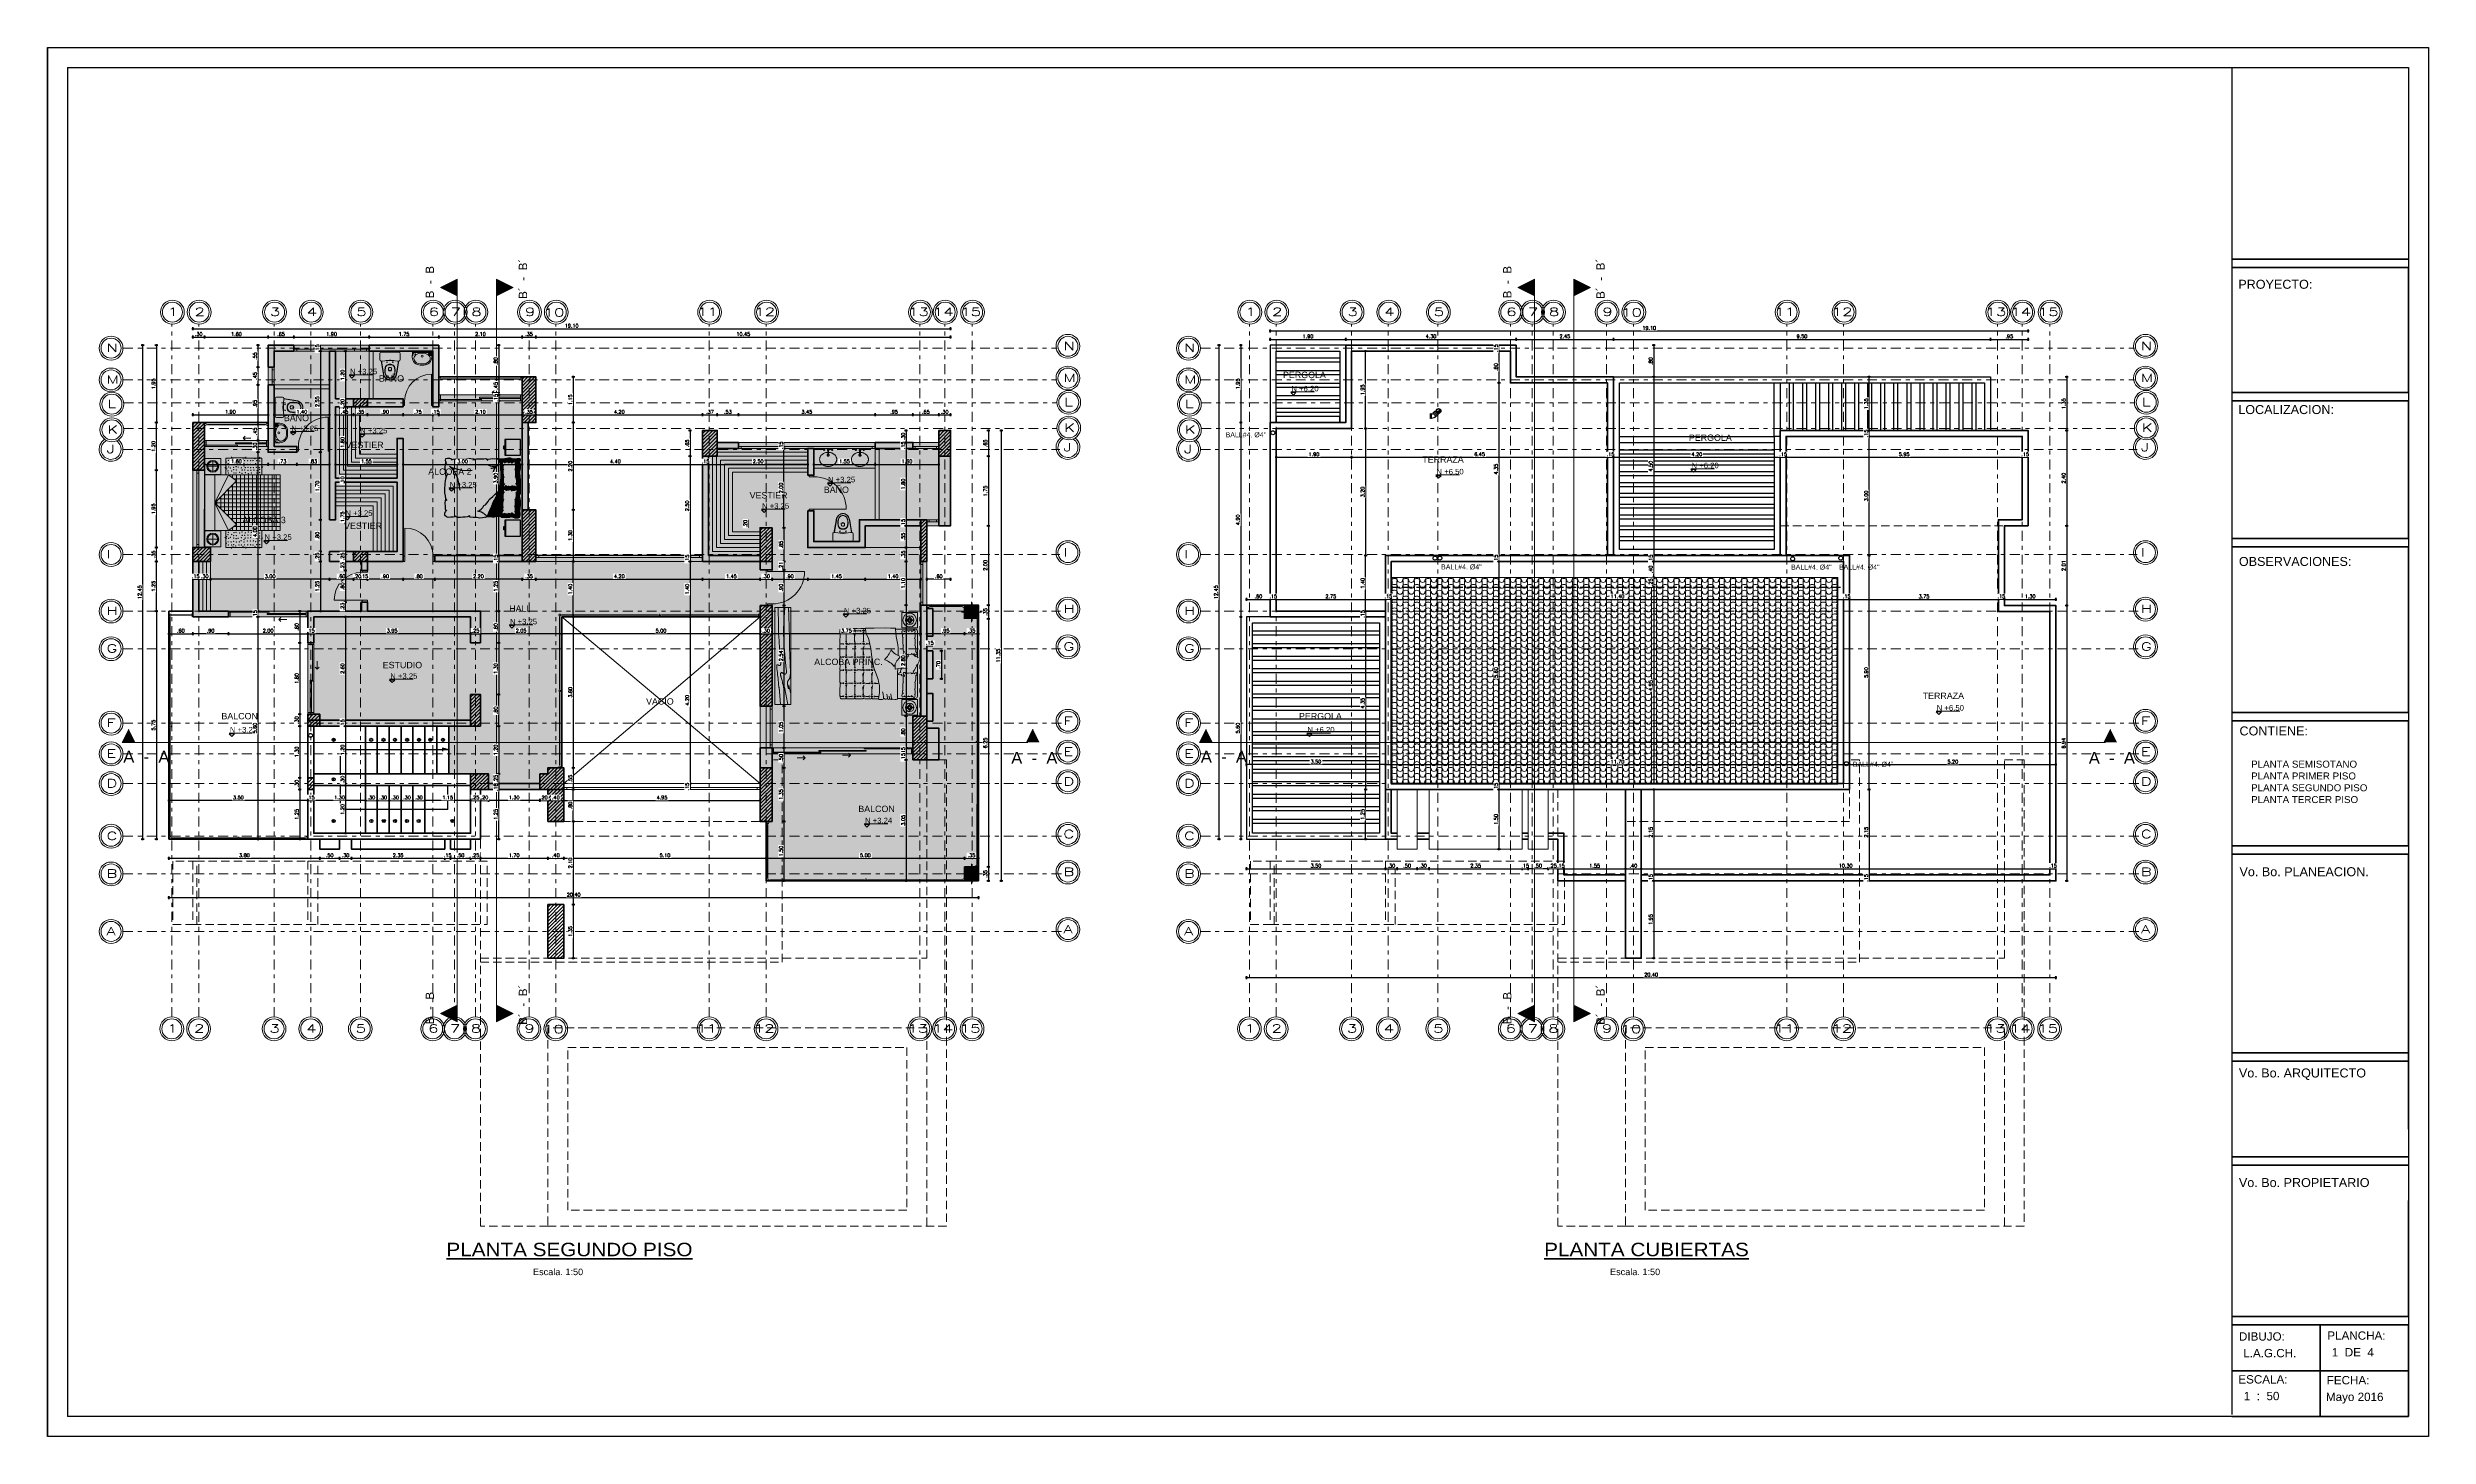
# Model space of a CAD drawing. Header units: metres. Extents: x -50 to 76, y -61 to 14.
# Drawn here: x 16.2 to 76.2, y -20.8 to 14.2 of the extents above; entities that cross this region are included whole.
import ezdxf
from ezdxf.enums import TextEntityAlignment as Align

# ---------------------------------------------------------------- set-up
doc = ezdxf.new("R2010")
doc.units = ezdxf.units.M
doc.header["$MEASUREMENT"] = 0
for name, pattern in [('CENTER', [2, 1.25, -0.25, 0.25, -0.25]), ('CENTERX2', [4, 2.5, -0.5, 0.5, -0.5]), ('DASHDOT2', [0.5, 0.25, -0.125, 0, -0.125]), ('Línea Oculta', [0.3175, 0.211667, -0.105833]), ('Rayas Pequeñas', [0.282222, 0.141111, -0.141111])]:
    doc.linetypes.add(name, pattern=pattern)
for name, color, linetype, lineweight in [('1 AREAS', 65, 'Continuous', 50), ('1 AREAS HACH', 250, 'Continuous', 9), ('1 CLOSETS', 71, 'Continuous', 18), ('1 COLUMNAS', 1, 'Continuous', 50), ('1 CORTES', 113, 'Continuous', 18), ('1 CUBIERTAS', 226, 'Continuous', 53), ('1 ESCALERAS', 4, 'Continuous', 40), ('1 MUEBLES', 46, 'Continuous', 18), ('1 MUROS', 255, 'Continuous', 60), ('1 NIVELES', 145, 'Continuous', 18), ('1 PERGOLAS', 47, 'Continuous', 25), ('1 PISOS', 252, 'Continuous', 35), ('1 PUERTAS', 251, 'Continuous', 18), ('1 RELLENO COLUMNAS', 225, 'Continuous', 18), ('1 TEXTOS', 4, 'Continuous', 20), ('1 VENTANAS', 2, 'Continuous', 18), ('2', 2, 'Continuous', 20), ('_TXT1', 7, 'Continuous', 0), ('A. LLUVIAS', 151, 'Continuous', 30), ('A. NEGRAS', 3, 'Continuous', 30), ('achurados', 251, 'Continuous', 0), ('COTAS', 251, 'Continuous', 35), ('EJES', 251, 'CENTERX2', 0), ('F-PLANO 3', 81, 'Continuous', 20), ('MARGEN', 6, 'Continuous', 35), ('MUEBLES', 2, 'Continuous', 15), ('muros', 7, 'Continuous', 60), ('Nuevo_Estructura - Carga_Pluma_Nº__20', 1, 'Continuous', 0), ('Nuevo_Puertas ARCHICAD_Pluma_Nº__27', 7, 'Continuous', 35), ('sanitarios', 191, 'Continuous', 15), ('TEXTO1', 7, 'Continuous', 60), ('TEXTOS', 4, 'Continuous', 25), ('TITULOS', 9, 'Continuous', 60), ('VP', 2, 'Continuous', 25)]:
    doc.layers.add(name, color=color, linetype=linetype, lineweight=lineweight)
for name, color, linetype, lineweight, true_color in [('Interior - Escaleras & Barandillas_Pluma_Nº__91', 171, 'Continuous', 13, 0xaaaaff), ('Nuevo_Estructura - Carga_Pluma_Nº__160', 7, 'Continuous', 20, 0xb4a35c), ('Nuevo_Estructura - Carga_Pluma_Nº__28', 7, 'Continuous', 35, 0xa80f02), ('Nuevo_Estructura Compleja - Cubiertas_Pluma_Nº__92', 7, 'Continuous', 13, 0xbf8080), ('Nuevo_Puertas ARCHICAD_Pluma_Nº__23', 7, 'Continuous', 20, 0xff6600), ('Nuevo_Puertas ARCHICAD_Pluma_Nº__3', 7, 'Continuous', 18, 0xff6600)]:
    doc.layers.add(name, color=color, linetype=linetype, lineweight=lineweight, true_color=true_color)
doc.layers.add('Nuevo_Estructura Compleja - Cubiertas', color=7, linetype='Continuous')
doc.layers.add('TEXTO', color=7, linetype='Continuous')
doc.styles.add('ARQUITECTONICO', font='stylu.ttf')
doc.styles.add('cotas', font='romans.shx')
doc.styles.add('DISEÑO', font='arial.ttf', dxfattribs={"width": 1.1})
doc.styles.add('Estilo_Generado_1', font='arial.ttf')
doc.styles.add('LEROY', font='arial.ttf')
doc.styles.add('ROMANS', font='romans', dxfattribs={"width": 0.7})
doc.styles.add('style1', font='Swis721 Blk BT Black.ttf')
doc.dimstyles.new('COT-50', dxfattribs={"dimscale": 0.5, "dimtxt": 0.18, "dimasz": 0.05, "dimexe": 0.08, "dimexo": 0.1, "dimgap": 0.06, "dimtad": 1, "dimzin": 4, "dimdsep": 46, "dimtxsty": 'cotas', "dimblk1": 'COTA', "dimblk2": 'COTA', "dimsah": 1, "dimcen": 0.09, "dimse1": 1, "dimse2": 1, "dimclrd": 256, "dimclre": 253, "dimclrt": 14, "dimadec": 0, "dimazin": 0, "dimtfac": 1, "dimtix": 1, "dimtmove": 0, "dimatfit": 3, "dimldrblk": 'COTA', "dimfxl": 1, "dimtfill": 1, "dimtfillclr": 256, "dimtolj": 1, "dimtzin": 12, "dimarcsym": 0})

# ---------------------------------------------------------------- blocks, each defined once
blk = doc.blocks.new('Pilar_1', base_point=(11.375, -6.615))
at = {"layer": 'Nuevo_Estructura - Carga_Pluma_Nº__160', "linetype": 'Continuous', "lineweight": 0, "true_color": 0x5a512e}
blk.add_hatch(color=59, dxfattribs=at).paths.add_polyline_path([(11.55, -6.44), (11.2, -6.44), (11.2, -6.79), (11.55, -6.79)])
at = {"layer": 'Nuevo_Estructura - Carga_Pluma_Nº__20', "color": 1, "linetype": 'Continuous', "lineweight": 0}
for p, q in [((11.375, -6.535), (11.375, -6.36)), ((11.295, -6.615), (11.12, -6.615)), ((11.375, -6.695), (11.375, -6.87)), ((11.455, -6.615), (11.63, -6.615))]:
    blk.add_line(p, q, dxfattribs=at)
blk.add_point((11.375, -6.615), dxfattribs=at)
at = {"layer": 'Nuevo_Estructura - Carga_Pluma_Nº__28', "color": 14, "linetype": 'Continuous', "lineweight": 35, "true_color": 0xa80f02, "flags": 128}
blk.add_lwpolyline([(11.55, -6.79), (11.55, -6.44), (11.2, -6.44), (11.2, -6.79)], dxfattribs=at)
blk = doc.blocks.new('Puerta 23_3')
at = {"layer": 'Nuevo_Puertas ARCHICAD_Pluma_Nº__23', "color": 30, "linetype": 'Continuous', "lineweight": 20, "true_color": 0xff6600}
for p, q in [((-0.41, 0), (-0.45, 0)), ((-0.45, 0), (-0.45, -0.115)), ((-0.41, -0.115), (-0.41, 0)), ((0.45, 0), (0.41, 0)), ((0.41, 0), (0.41, -0.115)), ((0.45, -0.115), (0.45, 0)), ((-0.45, -0.115), (-0.41, -0.115)), ((0.41, -0.115), (0.45, -0.115))]:
    blk.add_line(p, q, dxfattribs=at)
at = {"layer": 'Nuevo_Puertas ARCHICAD_Pluma_Nº__27', "color": 7, "linetype": 'Continuous', "lineweight": 35}
for p, q in [((-0.45, 0), (-0.45, -0.115)), ((-0.45, 0), (-0.45, -0.115)), ((0.45, 0), (0.45, -0.115)), ((0.45, 0), (0.45, -0.115)), ((-0.45, -0.115), (-0.45, -0.15)), ((0.45, -0.115), (0.45, -0.15))]:
    blk.add_line(p, q, dxfattribs=at)
at = {"layer": 'Nuevo_Puertas ARCHICAD_Pluma_Nº__3', "color": 30, "linetype": 'Continuous', "lineweight": 18, "true_color": 0xff6600}
blk.add_line((0.41, 0), (0.41, 0.82), dxfattribs=at)
blk.add_arc((0.41, 0), 0.82, 90, 180, dxfattribs=at)
blk = doc.blocks.new('Puerta 23_4')
at = {"layer": 'Nuevo_Puertas ARCHICAD_Pluma_Nº__23', "color": 30, "linetype": 'Continuous', "lineweight": 20, "true_color": 0xff6600}
for p, q in [((-0.41, 0), (-0.45, 0)), ((-0.45, 0), (-0.45, -0.115)), ((-0.41, -0.115), (-0.41, 0)), ((0.45, 0), (0.41, 0)), ((0.41, 0), (0.41, -0.115)), ((0.45, -0.115), (0.45, 0)), ((-0.45, -0.115), (-0.41, -0.115)), ((0.41, -0.115), (0.45, -0.115))]:
    blk.add_line(p, q, dxfattribs=at)
at = {"layer": 'Nuevo_Puertas ARCHICAD_Pluma_Nº__27', "color": 7, "linetype": 'Continuous', "lineweight": 35}
for p, q in [((-0.45, 0), (-0.45, -0.115)), ((-0.45, 0), (-0.45, -0.115)), ((0.45, 0), (0.45, -0.115)), ((0.45, 0), (0.45, -0.115)), ((-0.45, -0.115), (-0.45, -0.3)), ((0.45, -0.115), (0.45, -0.3))]:
    blk.add_line(p, q, dxfattribs=at)
at = {"layer": 'Nuevo_Puertas ARCHICAD_Pluma_Nº__3', "color": 30, "linetype": 'Continuous', "lineweight": 18, "true_color": 0xff6600}
blk.add_line((0.41, 0), (0.41, 0.82), dxfattribs=at)
blk.add_arc((0.41, 0), 0.82, 90, 180, dxfattribs=at)
blk = doc.blocks.new('Puerta 23_2')
at = {"layer": 'Nuevo_Puertas ARCHICAD_Pluma_Nº__23', "color": 30, "linetype": 'Continuous', "lineweight": 20, "true_color": 0xff6600}
for p, q in [((-0.36, 0), (-0.4, 0)), ((-0.4, 0), (-0.4, -0.115)), ((-0.36, -0.115), (-0.36, 0)), ((0.4, 0), (0.36, 0)), ((0.36, 0), (0.36, -0.115)), ((0.4, -0.115), (0.4, 0)), ((-0.4, -0.115), (-0.36, -0.115)), ((0.36, -0.115), (0.4, -0.115))]:
    blk.add_line(p, q, dxfattribs=at)
at = {"layer": 'Nuevo_Puertas ARCHICAD_Pluma_Nº__27', "color": 7, "linetype": 'Continuous', "lineweight": 35}
for p, q in [((-0.4, 0), (-0.4, -0.115)), ((-0.4, 0), (-0.4, -0.115)), ((0.4, 0), (0.4, -0.115)), ((0.4, 0), (0.4, -0.115)), ((-0.4, -0.115), (-0.4, -0.15)), ((0.4, -0.115), (0.4, -0.15))]:
    blk.add_line(p, q, dxfattribs=at)
at = {"layer": 'Nuevo_Puertas ARCHICAD_Pluma_Nº__3', "color": 30, "linetype": 'Continuous', "lineweight": 18, "true_color": 0xff6600}
blk.add_line((0.36, 0), (0.36, 0.72), dxfattribs=at)
blk.add_arc((0.36, 0), 0.72, 90, 180, dxfattribs=at)
blk = doc.blocks.new('CAMA150')
at = {"layer": '2'}
for p, q in [((-1.111466, 0.000259), (-1.111466, -0.39975)), ((-0.711472, 0.000259), (-1.111466, 0.000259)), ((-0.711472, -0.39975), (-0.711472, 0.000259)), ((-0.699997, 0), (-0.699997, -1.900009)), ((0.699997, 0), (-0.699997, 0)), ((0.699997, 0), (0.699997, -1.900009)), ((0.714691, 0.000259), (0.714691, -0.39975)), ((1.114685, 0.000259), (0.714691, 0.000259)), ((1.114685, -0.39975), (1.114685, 0.000259)), ((-1.125916, -0.529465), (-1.125916, -0.662216)), ((-0.907074, -0.529465), (-1.125916, -0.529465)), ((-1.111466, -0.39975), (-0.711472, -0.39975)), ((-0.767014, -0.20015), (-1.067017, -0.20015)), ((-0.917023, -0.350159), (-0.917023, -0.050156)), ((-0.90271, -0.544907), (-0.907074, -0.529465)), ((-0.880814, -0.507858), (-0.90271, -0.544907)), ((-0.880814, -0.529465), (-0.880814, -0.507858)), ((-0.696991, -0.529465), (-0.880814, -0.529465)), ((0, -0.25), (-0.699997, -0.599991)), ((-0.699997, -0.25), (0, -0.25)), ((-0.699997, -0.599991), (-0.550003, -0.800003)), ((-0.550003, -0.800003), (0, -0.25)), ((-0.300003, -1.900009), (-0.300003, -0.550003)), ((-0.250016, -0.500015), (0.25003, -0.500015)), ((-0.199997, -0.449997), (-0.199997, -1.900009)), ((-0.150025, -0.400024), (0.150024, -0.400024)), ((-0.100006, -0.350006), (-0.100006, -1.900009)), ((-0.050019, -0.300034), (0.050033, -0.300034)), ((0, -0.25), (0, -1.900009)), ((0.550003, -0.800003), (0, -0.25)), ((0, -0.25), (0.699997, -0.599991)), ((0.699997, -0.25), (0, -0.25)), ((0.100006, -0.349991), (0.100006, -1.900009)), ((0.199997, -0.449997), (0.199997, -1.900009)), ((0.300003, -1.900009), (0.300003, -0.550003)), ((0.699997, -0.599991), (0.550003, -0.800003)), ((0.696991, -0.529465), (0.880813, -0.529465)), ((0.714691, -0.39975), (1.114685, -0.39975)), ((0.767013, -0.20015), (1.067016, -0.20015)), ((0.880813, -0.507858), (0.902694, -0.544907)), ((0.880813, -0.529465), (0.880813, -0.507858)), ((0.902694, -0.544907), (0.907074, -0.529465)), ((0.907074, -0.529465), (1.125915, -0.529465)), ((0.917007, -0.350159), (0.917007, -0.050156)), ((1.125915, -0.529465), (1.125915, -0.662216)), ((-1.125916, -0.662216), (-1.152176, -0.674576)), ((-1.152176, -0.674576), (-1.117173, -0.68074)), ((-1.108414, -1.014175), (-1.152176, -1.0327)), ((-1.152176, -1.0327), (-1.125916, -1.041946)), ((-1.117173, -0.68074), (-1.130295, -0.699265)), ((-1.130295, -0.699265), (-1.130295, -1.014175)), ((-1.130295, -1.014175), (-1.108414, -1.014175)), ((-1.125916, -1.041946), (-1.125916, -1.369217)), ((-0.624985, -0.700028), (-0.699997, -0.700028)), ((-0.699997, -0.800018), (0.699997, -0.800018)), ((-0.699997, -0.900009), (0.699997, -0.900009)), ((-0.699997, -1.000015), (0.699997, -1.000015)), ((-0.699997, -1.100021), (0.699997, -1.100021)), ((-0.600006, -0.733322), (-0.600006, -1.900009)), ((-0.5, -1.900009), (-0.5, -0.75)), ((-0.450028, -0.700028), (0.450027, -0.700028)), ((-0.399994, -0.650009), (-0.399994, -1.900009)), ((-0.350022, -0.600021), (0.350021, -0.600021)), ((0.399994, -0.650009), (0.399994, -1.900009)), ((0.5, -1.900009), (0.5, -0.75)), ((0.600006, -0.733322), (0.600006, -1.900009)), ((0.699997, -0.700028), (0.624984, -0.700028)), ((1.108398, -1.014175), (1.152176, -1.0327)), ((1.130295, -1.014175), (1.108398, -1.014175)), ((1.152176, -0.674576), (1.117157, -0.68074)), ((1.117157, -0.68074), (1.130295, -0.699265)), ((1.125915, -0.662216), (1.152176, -0.674576)), ((1.152176, -1.0327), (1.125915, -1.041946)), ((1.125915, -1.041946), (1.125915, -1.369217)), ((1.130295, -0.699265), (1.130295, -1.014175)), ((-1.147797, -1.381561), (-1.125916, -1.396988)), ((-1.108414, -1.381561), (-1.147797, -1.381561)), ((-1.125916, -1.369217), (-1.108414, -1.381561)), ((-1.125916, -1.396988), (-1.125916, -1.435822)), ((-1.125916, -1.435822), (-0.917023, -1.435822)), ((-0.917023, -1.435822), (-0.909439, -1.412399)), ((-0.909439, -1.412399), (-0.89711, -1.465927)), ((-0.89711, -1.465927), (-0.880982, -1.436478)), ((-0.880982, -1.436478), (-0.699875, -1.435822)), ((-0.699997, -1.200012), (0.699997, -1.200012)), ((-0.699997, -1.300003), (0.699997, -1.300003)), ((-0.699997, -1.400009), (0.699997, -1.400009)), ((-0.699997, -1.500015), (0.699997, -1.500015)), ((-0.699997, -1.600006), (0.699997, -1.600006)), ((-0.699997, -1.699997), (0.699997, -1.699997)), ((0.883728, -1.435822), (0.699997, -1.435822)), ((0.883728, -1.435822), (0.897217, -1.418564)), ((0.897217, -1.418564), (0.898941, -1.461533)), ((0.898941, -1.461533), (0.914047, -1.435822)), ((1.125915, -1.435822), (0.914047, -1.435822)), ((1.125915, -1.369217), (1.108398, -1.381561)), ((1.108398, -1.381561), (1.147796, -1.381561)), ((1.147796, -1.381561), (1.125915, -1.396988)), ((1.125915, -1.396988), (1.125915, -1.435822)), ((-0.699997, -1.800003), (0.699997, -1.800003)), ((-0.699997, -1.900009), (0, -1.900009)), ((0.699997, -1.900009), (0, -1.900009))]:
    blk.add_line(p, q, dxfattribs=at)
for centre, radius in [((-1.065964, -0.595429), 0.005), ((-0.917023, -0.20015), 0.15), ((-0.917023, -0.20015), 0.125), ((-1.027039, -0.542221), 0.005), ((-0.985672, -0.588562), 0.005), ((-0.898056, -0.602295), 0.005), ((-0.854264, -0.552521), 0.005), ((-0.803162, -0.586838), 0.005), ((-0.747177, -0.591995), 0.005), ((0.747177, -0.591995), 0.005), ((0.917007, -0.20015), 0.15), ((0.917007, -0.20015), 0.125), ((0.803146, -0.586838), 0.005), ((0.854248, -0.552521), 0.005), ((0.898056, -0.602295), 0.005), ((0.985656, -0.588562), 0.005), ((1.027023, -0.542221), 0.005), ((1.065963, -0.595429), 0.005), ((-1.112213, -0.713882), 0.005), ((-1.102478, -0.962769), 0.005), ((-1.087876, -0.780808), 0.005), ((-1.065964, -0.923294), 0.005), ((-1.063538, -0.676102), 0.005), ((-1.063538, -0.864929), 0.005), ((-1.061112, -1.000534), 0.005), ((-1.061112, -1.081223), 0.005), ((-1.061112, -1.153305), 0.005), ((-1.05867, -0.724167), 0.005), ((-0.992966, -0.664093), 0.005), ((-0.992966, -0.986801), 0.005), ((-0.99054, -0.791122), 0.005), ((-0.985672, -0.87352), 0.005), ((-0.97107, -0.729324), 0.005), ((-0.966202, -1.072632), 0.005), ((-0.966202, -1.146439), 0.005), ((-0.958893, -0.916428), 0.005), ((-0.927262, -0.985092), 0.005), ((-0.907791, -0.789398), 0.005), ((-0.89563, -0.840897), 0.005), ((-0.893189, -0.727615), 0.005), ((-0.888321, -1.089798), 0.005), ((-0.885895, -1.0177), 0.005), ((-0.883454, -1.158463), 0.005), ((-0.878586, -0.921585), 0.005), ((-0.873719, -0.643494), 0.005), ((-0.832352, -0.725891), 0.005), ((-0.827484, -0.79454), 0.005), ((-0.825058, -0.942169), 0.005), ((-0.825058, -1.007401), 0.005), ((-0.817749, -1.091507), 0.005), ((-0.817749, -1.160172), 0.005), ((-0.80072, -0.67955), 0.005), ((-0.766648, -0.876938), 0.005), ((-0.759354, -1.021133), 0.005), ((-0.752045, -0.734482), 0.005), ((-0.749619, -1.172195), 0.005), ((-0.747177, -0.785965), 0.005), ((-0.737458, -0.940445), 0.005), ((-0.735016, -1.094955), 0.005), ((0.735016, -1.094955), 0.005), ((0.737442, -0.940445), 0.005), ((0.747177, -0.785965), 0.005), ((0.749603, -1.172195), 0.005), ((0.752044, -0.734482), 0.005), ((0.759338, -1.021133), 0.005), ((0.766647, -0.876938), 0.005), ((0.80072, -0.67955), 0.005), ((0.817749, -1.091507), 0.005), ((0.817749, -1.160172), 0.005), ((0.825042, -0.942169), 0.005), ((0.825042, -1.007401), 0.005), ((0.827484, -0.79454), 0.005), ((0.832351, -0.725891), 0.005), ((0.873718, -0.643494), 0.005), ((0.878586, -0.921585), 0.005), ((0.883453, -1.158463), 0.005), ((0.885879, -1.0177), 0.005), ((0.888321, -1.089798), 0.005), ((0.893188, -0.727615), 0.005), ((0.895614, -0.840897), 0.005), ((0.907791, -0.789398), 0.005), ((0.927261, -0.985092), 0.005), ((0.958893, -0.916428), 0.005), ((0.966186, -1.072632), 0.005), ((0.966186, -1.146439), 0.005), ((0.971054, -0.729324), 0.005), ((0.985656, -0.87352), 0.005), ((0.990524, -0.791122), 0.005), ((0.992965, -0.664093), 0.005), ((0.992965, -0.986801), 0.005), ((1.05867, -0.724167), 0.005), ((1.061096, -1.000534), 0.005), ((1.061096, -1.081223), 0.005), ((1.061096, -1.153305), 0.005), ((1.063522, -0.676102), 0.005), ((1.063522, -0.864929), 0.005), ((1.065963, -0.923294), 0.005), ((1.08786, -0.780808), 0.005), ((1.102462, -0.962769), 0.005), ((1.112198, -0.713882), 0.005), ((-1.107346, -1.261459), 0.005), ((-1.063538, -1.216812), 0.005), ((-1.05867, -1.306076), 0.005), ((-1.053803, -1.38504), 0.005), ((-0.983231, -1.27861), 0.005), ((-0.961335, -1.225403), 0.005), ((-0.958893, -1.378174), 0.005), ((-0.888321, -1.29921), 0.005), ((-0.885895, -1.374741), 0.005), ((-0.883454, -1.220261), 0.005), ((-0.83722, -1.379898), 0.005), ((-0.820191, -1.24086), 0.005), ((-0.810456, -1.3181), 0.005), ((-0.76178, -1.381607), 0.005), ((-0.749619, -1.311234), 0.005), ((0.749603, -1.311234), 0.005), ((0.76178, -1.381607), 0.005), ((0.81044, -1.3181), 0.005), ((0.820175, -1.24086), 0.005), ((0.837219, -1.379898), 0.005), ((0.883453, -1.220261), 0.005), ((0.885879, -1.374741), 0.005), ((0.888321, -1.29921), 0.005), ((0.958893, -1.378174), 0.005), ((0.961319, -1.225403), 0.005), ((0.98323, -1.27861), 0.005), ((1.053802, -1.38504), 0.005), ((1.05867, -1.306076), 0.005), ((1.063522, -1.216812), 0.005), ((1.10733, -1.261459), 0.005)]:
    blk.add_circle(centre, radius, dxfattribs=at)
blk = doc.blocks.new('01cama 2 pl')
h = blk.add_hatch()
h.set_pattern_fill('_USER', color=256, scale=0.027, angle=90, style=0, pattern_type=0)
h.set_pattern_definition([(90, (-231.1554, -85.100767), (-0.027, 2e-18), [])])
edge = h.paths.add_edge_path()
edge.add_line((-0.709, -0.512), (-0.646, -0.503))
edge.add_line((-0.646, -0.503), (-0.594, -0.496))
edge.add_line((-0.594, -0.496), (-0.551, -0.491))
edge.add_line((-0.551, -0.491), (-0.516, -0.487))
edge.add_line((-0.516, -0.487), (-0.487, -0.484))
edge.add_line((-0.487, -0.484), (-0.462, -0.483))
edge.add_line((-0.462, -0.483), (-0.438, -0.482))
edge.add_line((-0.438, -0.482), (-0.416, -0.482))
edge.add_line((-0.416, -0.482), (-0.394, -0.482))
edge.add_line((-0.394, -0.482), (-0.372, -0.483))
edge.add_line((-0.372, -0.483), (-0.35, -0.484))
edge.add_line((-0.35, -0.484), (-0.328, -0.485))
edge.add_line((-0.328, -0.485), (-0.306, -0.486))
edge.add_line((-0.306, -0.486), (-0.284, -0.487))
edge.add_line((-0.284, -0.487), (-0.262, -0.489))
edge.add_line((-0.262, -0.489), (-0.239, -0.49))
edge.add_line((-0.239, -0.49), (-0.214, -0.491))
edge.add_line((-0.214, -0.491), (-0.187, -0.492))
edge.add_line((-0.187, -0.492), (-0.157, -0.493))
edge.add_line((-0.157, -0.493), (-0.122, -0.493))
edge.add_line((-0.122, -0.493), (-0.082, -0.511))
edge.add_line((-0.082, -0.511), (-0.036, -0.523))
edge.add_line((-0.036, -0.523), (-0.015, -0.552))
edge.add_line((-0.015, -0.552), (-0.005, -0.525))
edge.add_line((-0.005, -0.525), (-0.006, -0.475))
edge.add_line((-0.006, -0.475), (0.006, -0.388))
edge.add_line((0.006, -0.388), (0.019, -0.295))
edge.add_line((0.019, -0.295), (0.019, -0.246))
edge.add_line((0.019, -0.246), (0, -0.19))
edge.add_line((0, -0.19), (-0.007, -0.115))
edge.add_line((-0.007, -0.115), (-0.006, -0.11))
edge.add_line((-0.006, -0.11), (-0.004, -0.103))
edge.add_line((-0.004, -0.103), (-0.003, -0.096))
edge.add_line((-0.003, -0.096), (-0.001, -0.089))
edge.add_line((-0.001, -0.089), (0, -0.082))
edge.add_line((0, -0.082), (0.001, -0.075))
edge.add_line((0.001, -0.075), (0.003, -0.068))
edge.add_line((0.003, -0.068), (0.004, -0.061))
edge.add_line((0.004, -0.061), (0.005, -0.054))
edge.add_line((0.005, -0.054), (0.006, -0.047))
edge.add_line((0.006, -0.047), (0.007, -0.04))
edge.add_line((0.007, -0.04), (0.008, -0.033))
edge.add_line((0.008, -0.033), (0.008, -0.027))
edge.add_line((0.008, -0.027), (0.008, -0.021))
edge.add_line((0.008, -0.021), (0.008, -0.015))
edge.add_line((0.008, -0.015), (0.007, -0.01))
edge.add_line((0.007, -0.01), (0.005, -0.006))
edge.add_line((0.005, -0.006), (0.003, -0.003))
edge.add_line((0.003, -0.003), (0, 0))
edge.add_line((0, 0), (-0.003, 0.002))
edge.add_line((-0.003, 0.002), (-0.007, 0.003))
edge.add_line((-0.007, 0.003), (-0.012, 0.004))
edge.add_line((-0.012, 0.004), (-0.017, 0.004))
edge.add_line((-0.017, 0.004), (-0.022, 0.004))
edge.add_line((-0.022, 0.004), (-0.028, 0.003))
edge.add_line((-0.028, 0.003), (-0.034, 0.001))
edge.add_line((-0.034, 0.001), (-0.04, -0.001))
edge.add_line((-0.04, -0.001), (-0.047, -0.003))
edge.add_line((-0.047, -0.003), (-0.054, -0.006))
edge.add_line((-0.054, -0.006), (-0.061, -0.009))
edge.add_line((-0.061, -0.009), (-0.069, -0.011))
edge.add_line((-0.069, -0.011), (-0.078, -0.014))
edge.add_line((-0.078, -0.014), (-0.086, -0.016))
edge.add_line((-0.086, -0.016), (-0.085, -0.017))
edge.add_line((-0.085, -0.017), (-0.098, -0.011))
edge.add_line((-0.098, -0.011), (-0.109, -0.006))
edge.add_line((-0.109, -0.006), (-0.12, -0.003))
edge.add_line((-0.12, -0.003), (-0.129, -0.001))
edge.add_line((-0.129, -0.001), (-0.139, 0))
edge.add_line((-0.139, 0), (-0.148, 0.002))
edge.add_line((-0.148, 0.002), (-0.157, 0.002))
edge.add_line((-0.157, 0.002), (-0.165, 0.003))
edge.add_line((-0.165, 0.003), (-0.174, 0.004))
edge.add_line((-0.174, 0.004), (-0.183, 0.005))
edge.add_line((-0.183, 0.005), (-0.193, 0.005))
edge.add_line((-0.193, 0.005), (-0.202, 0.005))
edge.add_line((-0.202, 0.005), (-0.212, 0.005))
edge.add_line((-0.212, 0.005), (-0.223, 0.004))
edge.add_line((-0.223, 0.004), (-0.234, 0.003))
edge.add_line((-0.234, 0.003), (-0.245, 0.002))
edge.add_line((-0.245, 0.002), (-0.258, 0))
edge.add_line((-0.258, 0), (-0.271, -0.003))
edge.add_line((-0.271, -0.003), (-0.286, -0.007))
edge.add_line((-0.286, -0.007), (-0.303, -0.011))
edge.add_line((-0.303, -0.011), (-0.321, -0.016))
edge.add_line((-0.321, -0.016), (-0.335, -0.021))
edge.add_line((-0.335, -0.021), (-0.359, -0.011))
edge.add_line((-0.359, -0.011), (-0.435, -0.006))
edge.add_line((-0.435, -0.006), (-0.541, 0.001))
edge.add_line((-0.541, 0.001), (-0.624, 0.004))
edge.add_line((-0.624, 0.004), (-0.768, 0.004))
edge.add_line((-0.768, 0.004), (-0.818, 0.001))
edge.add_line((-0.818, 0.001), (-0.868, 0.001))
edge.add_line((-0.868, 0.001), (-0.9, -0.011))
edge.add_line((-0.9, -0.011), (-0.935, -0.022))
edge.add_line((-0.935, -0.022), (-0.947, -0.018))
edge.add_line((-0.947, -0.018), (-1, -0.006))
edge.add_line((-1, -0.006), (-1.06, 0.001))
edge.add_line((-1.06, 0.001), (-1.134, 0.004))
edge.add_line((-1.134, 0.004), (-1.179, 0.004))
edge.add_line((-1.179, 0.004), (-1.225, -0.001))
edge.add_line((-1.225, -0.001), (-1.258, -0.006))
edge.add_line((-1.258, -0.006), (-1.306, -0.015))
edge.add_line((-1.306, -0.015), (-1.326, -0.02))
edge.add_line((-1.326, -0.02), (-1.363, -0.001))
edge.add_line((-1.363, -0.001), (-1.414, -0.001))
edge.add_line((-1.414, -0.001), (-1.469, -0.015))
edge.add_line((-1.469, -0.015), (-1.481, -0.056))
edge.add_line((-1.481, -0.056), (-1.481, -0.099))
edge.add_line((-1.481, -0.099), (-1.481, -0.142))
edge.add_line((-1.481, -0.142), (-1.464, -0.18))
edge.add_line((-1.464, -0.18), (-1.455, -0.221))
edge.add_line((-1.455, -0.221), (-1.461, -0.24))
edge.add_line((-1.461, -0.24), (-1.464, -0.257))
edge.add_line((-1.464, -0.257), (-1.471, -0.276))
edge.add_line((-1.471, -0.276), (-1.476, -0.307))
edge.add_line((-1.476, -0.307), (-1.478, -0.35))
edge.add_line((-1.478, -0.35), (-1.476, -0.381))
edge.add_line((-1.476, -0.381), (-1.476, -0.42))
edge.add_line((-1.476, -0.42), (-1.471, -0.465))
edge.add_line((-1.471, -0.465), (-1.457, -0.494))
edge.add_line((-1.457, -0.494), (-1.446, -0.524))
edge.add_line((-1.446, -0.524), (-1.446, -0.587))
edge.add_line((-1.446, -0.587), (-1.464, -0.655))
edge.add_line((-1.464, -0.655), (-1.464, -0.704))
edge.add_line((-1.464, -0.704), (-1.458, -0.791))
edge.add_line((-1.458, -0.791), (-1.458, -0.822))
edge.add_line((-1.458, -0.822), (-1.464, -0.864))
edge.add_spline(control_points=[(-1.464, -0.864), (-1.462, -0.858), (-1.457, -0.853), (-1.452, -0.85)], knot_values=[0.060132, 0.060132, 0.060132, 0.060132, 0.077033, 0.077033, 0.077033, 0.077033], degree=3, periodic=0)
edge.add_line((-1.452, -0.85), (-1.421, -0.828))
edge.add_line((-1.421, -0.828), (-1.417, -0.825))
edge.add_line((-1.417, -0.825), (-1.413, -0.822))
edge.add_line((-1.413, -0.822), (-1.408, -0.82))
edge.add_line((-1.408, -0.82), (-1.404, -0.817))
edge.add_line((-1.404, -0.817), (-1.398, -0.815))
edge.add_line((-1.398, -0.815), (-1.393, -0.812))
edge.add_line((-1.393, -0.812), (-1.386, -0.81))
edge.add_line((-1.386, -0.81), (-1.38, -0.807))
edge.add_line((-1.38, -0.807), (-1.373, -0.804))
edge.add_line((-1.373, -0.804), (-1.365, -0.802))
edge.add_line((-1.365, -0.802), (-1.357, -0.799))
edge.add_line((-1.357, -0.799), (-1.348, -0.796))
edge.add_line((-1.348, -0.796), (-1.339, -0.792))
edge.add_line((-1.339, -0.792), (-1.33, -0.789))
edge.add_line((-1.33, -0.789), (-1.32, -0.785))
edge.add_line((-1.32, -0.785), (-1.31, -0.78))
edge.add_line((-1.31, -0.78), (-1.299, -0.775))
edge.add_line((-1.299, -0.775), (-1.288, -0.77))
edge.add_line((-1.288, -0.77), (-1.277, -0.765))
edge.add_line((-1.277, -0.765), (-1.266, -0.759))
edge.add_line((-1.266, -0.759), (-1.254, -0.753))
edge.add_line((-1.254, -0.753), (-1.243, -0.747))
edge.add_line((-1.243, -0.747), (-1.233, -0.742))
edge.add_line((-1.233, -0.742), (-1.223, -0.737))
edge.add_line((-1.223, -0.737), (-1.213, -0.732))
edge.add_line((-1.213, -0.732), (-1.205, -0.728))
edge.add_line((-1.205, -0.728), (-1.197, -0.725))
edge.add_line((-1.197, -0.725), (-1.19, -0.722))
edge.add_line((-1.19, -0.722), (-1.183, -0.719))
edge.add_line((-1.183, -0.719), (-1.176, -0.717))
edge.add_line((-1.176, -0.717), (-1.17, -0.715))
edge.add_line((-1.17, -0.715), (-1.163, -0.713))
edge.add_line((-1.163, -0.713), (-1.156, -0.71))
edge.add_line((-1.156, -0.71), (-1.148, -0.708))
edge.add_line((-1.148, -0.708), (-1.14, -0.705))
edge.add_line((-1.14, -0.705), (-1.132, -0.703))
edge.add_line((-1.132, -0.703), (-1.123, -0.7))
edge.add_line((-1.123, -0.7), (-1.115, -0.696))
edge.add_line((-1.115, -0.696), (-1.106, -0.693))
edge.add_line((-1.106, -0.693), (-1.097, -0.689))
edge.add_line((-1.097, -0.689), (-1.089, -0.686))
edge.add_line((-1.089, -0.686), (-1.08, -0.682))
edge.add_line((-1.08, -0.682), (-1.072, -0.677))
edge.add_line((-1.072, -0.677), (-1.063, -0.673))
edge.add_line((-1.063, -0.673), (-1.055, -0.669))
edge.add_line((-1.055, -0.669), (-1.047, -0.664))
edge.add_line((-1.047, -0.664), (-1.038, -0.659))
edge.add_line((-1.038, -0.659), (-1.029, -0.654))
edge.add_line((-1.029, -0.654), (-1.019, -0.648))
edge.add_line((-1.019, -0.648), (-1.009, -0.643))
edge.add_line((-1.009, -0.643), (-0.999, -0.637))
edge.add_line((-0.999, -0.637), (-0.989, -0.632))
edge.add_line((-0.989, -0.632), (-0.978, -0.626))
edge.add_line((-0.978, -0.626), (-0.967, -0.621))
edge.add_line((-0.967, -0.621), (-0.957, -0.616))
edge.add_line((-0.957, -0.616), (-0.947, -0.611))
edge.add_line((-0.947, -0.611), (-0.937, -0.607))
edge.add_line((-0.937, -0.607), (-0.927, -0.604))
edge.add_line((-0.927, -0.604), (-0.918, -0.6))
edge.add_line((-0.918, -0.6), (-0.91, -0.597))
edge.add_line((-0.91, -0.597), (-0.901, -0.595))
edge.add_line((-0.901, -0.595), (-0.893, -0.592))
edge.add_line((-0.893, -0.592), (-0.886, -0.589))
edge.add_line((-0.886, -0.589), (-0.878, -0.586))
edge.add_line((-0.878, -0.586), (-0.871, -0.583))
edge.add_line((-0.871, -0.583), (-0.863, -0.579))
edge.add_line((-0.863, -0.579), (-0.856, -0.574))
edge.add_line((-0.856, -0.574), (-0.847, -0.569))
edge.add_line((-0.847, -0.569), (-0.838, -0.562))
edge.add_line((-0.838, -0.562), (-0.828, -0.555))
edge.add_line((-0.828, -0.555), (-0.815, -0.546))
edge.add_line((-0.815, -0.546), (-0.801, -0.536))
edge.add_line((-0.801, -0.536), (-0.785, -0.524))
edge.add_line((-0.785, -0.524), (-0.709, -0.512))
h.paths.add_polyline_path([(-1.131, -0.441), (-1.19, -0.437), (-1.308, -0.442), (-1.318, -0.452), (-1.358, -0.46), (-1.387, -0.458), (-1.387, -0.433), (-1.378, -0.401), (-1.387, -0.371), (-1.389, -0.335), (-1.382, -0.301), (-1.381, -0.258), (-1.389, -0.222), (-1.38, -0.187), (-1.398, -0.16), (-1.405, -0.137), (-1.393, -0.126), (-1.368, -0.12), (-1.34, -0.124), (-1.308, -0.117), (-1.233, -0.118), (-1.207, -0.126), (-1.147, -0.122), (-1.042, -0.121), (-1.025, -0.125), (-0.975, -0.107), (-0.912, -0.098), (-0.842, -0.1), (-0.828, -0.089), (-0.795, -0.076), (-0.767, -0.08), (-0.769, -0.111), (-0.784, -0.136), (-0.781, -0.152), (-0.786, -0.192), (-0.779, -0.207), (-0.772, -0.246), (-0.78, -0.292), (-0.78, -0.297), (-0.774, -0.319), (-0.78, -0.365), (-0.78, -0.369), (-0.761, -0.384), (-0.759, -0.42), (-0.792, -0.426), (-0.823, -0.411), (-0.886, -0.428), (-0.977, -0.43), (-1.026, -0.426), (-1.052, -0.434)], flags=16)
h.paths.add_polyline_path([(-0.707, -0.42), (-0.705, -0.384), (-0.687, -0.369), (-0.687, -0.365), (-0.692, -0.319), (-0.687, -0.297), (-0.687, -0.292), (-0.695, -0.246), (-0.687, -0.207), (-0.68, -0.192), (-0.685, -0.152), (-0.683, -0.136), (-0.697, -0.111), (-0.699, -0.08), (-0.672, -0.076), (-0.638, -0.089), (-0.624, -0.1), (-0.554, -0.098), (-0.491, -0.107), (-0.441, -0.125), (-0.425, -0.121), (-0.319, -0.122), (-0.259, -0.126), (-0.233, -0.118), (-0.158, -0.117), (-0.126, -0.124), (-0.098, -0.12), (-0.073, -0.126), (-0.061, -0.137), (-0.068, -0.16), (-0.086, -0.187), (-0.077, -0.222), (-0.085, -0.258), (-0.084, -0.301), (-0.077, -0.335), (-0.079, -0.371), (-0.088, -0.401), (-0.079, -0.433), (-0.079, -0.458), (-0.108, -0.46), (-0.148, -0.452), (-0.159, -0.442), (-0.276, -0.437), (-0.335, -0.441), (-0.415, -0.434), (-0.441, -0.426), (-0.489, -0.43), (-0.58, -0.428), (-0.643, -0.411), (-0.675, -0.426)], flags=16)
for p, q in [((-0.78, -0.297), (-0.78, -0.292)), ((-0.78, -0.369), (-0.78, -0.365)), ((-0.687, -0.297), (-0.687, -0.292)), ((-0.687, -0.369), (-0.687, -0.365))]:
    blk.add_line(p, q)
for points in [[(-1.328, -0.02), (-1.306, -0.015), (-1.258, -0.006), (-1.225, -0.001), (-1.179, 0.004), (-1.134, 0.004), (-1.06, 0.001), (-1, -0.006), (-0.947, -0.018), (-0.907, -0.03)], [(-0.938, -0.023), (-0.9, -0.011), (-0.868, 0.001), (-0.818, 0.001), (-0.768, 0.004), (-0.624, 0.004), (-0.541, 0.001), (-0.435, -0.006), (-0.359, -0.011), (-0.313, -0.03)], [(-0.335, -0.021), (-0.321, -0.016), (-0.303, -0.011), (-0.286, -0.007), (-0.271, -0.003), (-0.258, 0), (-0.245, 0.002), (-0.234, 0.003), (-0.223, 0.004), (-0.212, 0.005), (-0.202, 0.005), (-0.193, 0.005), (-0.183, 0.005), (-0.174, 0.004), (-0.165, 0.003), (-0.157, 0.002), (-0.148, 0.002), (-0.139, 0), (-0.129, -0.001), (-0.12, -0.003), (-0.109, -0.006), (-0.098, -0.011), (-0.085, -0.017), (-0.071, -0.025), (-0.056, -0.035)], [(-0.087, -0.017), (-0.078, -0.014), (-0.069, -0.011), (-0.061, -0.009), (-0.054, -0.006), (-0.047, -0.003), (-0.04, -0.001), (-0.034, 0.001), (-0.028, 0.003), (-0.022, 0.004), (-0.017, 0.004), (-0.012, 0.004), (-0.007, 0.003), (-0.003, 0.002), (0, 0), (0.003, -0.003), (0.005, -0.006), (0.007, -0.01), (0.008, -0.015), (0.008, -0.021), (0.008, -0.027), (0.008, -0.033), (0.007, -0.04), (0.006, -0.047), (0.005, -0.054), (0.004, -0.061), (0.003, -0.068), (0.001, -0.075), (0, -0.082), (-0.001, -0.089), (-0.003, -0.096), (-0.004, -0.103), (-0.006, -0.11), (-0.007, -0.117), (-0.008, -0.124), (-0.01, -0.131), (-0.011, -0.14), (-0.013, -0.149), (-0.014, -0.159), (-0.016, -0.171), (-0.019, -0.184)], [(-1.454, -0.224), (-1.464, -0.18), (-1.481, -0.142), (-1.481, -0.099), (-1.481, -0.056), (-1.469, -0.015), (-1.414, -0.001), (-1.363, -0.001), (-1.32, -0.023), (-1.296, -0.042)], [(-1.447, -0.2), (-1.454, -0.219), (-1.461, -0.24), (-1.464, -0.257), (-1.471, -0.276), (-1.476, -0.307), (-1.478, -0.35), (-1.476, -0.381), (-1.476, -0.42), (-1.471, -0.465), (-1.457, -0.494), (-1.445, -0.527), (-1.438, -0.554)], [(-1.446, -0.524), (-1.446, -0.587), (-1.464, -0.655), (-1.464, -0.704), (-1.458, -0.791)], [(-0.785, -0.524), (-0.801, -0.536), (-0.815, -0.546), (-0.828, -0.555), (-0.838, -0.562), (-0.847, -0.569), (-0.856, -0.574), (-0.863, -0.579), (-0.871, -0.583), (-0.878, -0.586), (-0.886, -0.589), (-0.893, -0.592), (-0.901, -0.595), (-0.91, -0.597), (-0.918, -0.6), (-0.927, -0.604), (-0.937, -0.607), (-0.947, -0.611), (-0.957, -0.616), (-0.967, -0.621), (-0.978, -0.626), (-0.989, -0.632), (-0.999, -0.637), (-1.009, -0.643), (-1.019, -0.648), (-1.029, -0.654), (-1.038, -0.659), (-1.047, -0.664), (-1.055, -0.669), (-1.063, -0.673), (-1.072, -0.677), (-1.08, -0.682), (-1.089, -0.686), (-1.097, -0.689), (-1.106, -0.693), (-1.115, -0.696), (-1.123, -0.7), (-1.132, -0.703), (-1.14, -0.705), (-1.148, -0.708), (-1.156, -0.71), (-1.163, -0.713), (-1.17, -0.715), (-1.176, -0.717), (-1.183, -0.719), (-1.19, -0.722), (-1.197, -0.725), (-1.205, -0.728), (-1.213, -0.732), (-1.223, -0.737), (-1.233, -0.742), (-1.243, -0.747), (-1.254, -0.753), (-1.266, -0.759), (-1.277, -0.765), (-1.288, -0.77), (-1.299, -0.775), (-1.31, -0.78), (-1.32, -0.785), (-1.33, -0.789), (-1.339, -0.792), (-1.348, -0.796), (-1.357, -0.799), (-1.365, -0.802), (-1.373, -0.804), (-1.38, -0.807), (-1.386, -0.81), (-1.393, -0.812), (-1.398, -0.815), (-1.404, -0.817), (-1.408, -0.82), (-1.413, -0.822), (-1.417, -0.825), (-1.421, -0.828), (-1.452, -0.85)], [(-1.34, -0.124), (-1.368, -0.12), (-1.393, -0.126), (-1.405, -0.137), (-1.398, -0.16), (-1.38, -0.187), (-1.356, -0.22)], [(-1.38, -0.187), (-1.389, -0.222), (-1.381, -0.258), (-1.382, -0.301)], [(-1.365, -0.28), (-1.382, -0.301), (-1.389, -0.335), (-1.387, -0.371), (-1.378, -0.401)], [(-1.361, -0.384), (-1.378, -0.401), (-1.387, -0.433), (-1.387, -0.458), (-1.358, -0.46), (-1.318, -0.452), (-1.287, -0.423)], [(-1.34, -0.124), (-1.308, -0.117), (-1.233, -0.118), (-1.181, -0.135)], [(-1.34, -0.124), (-1.318, -0.137)], [(-1.308, -0.442), (-1.19, -0.437)], [(-1.224, -0.425), (-1.19, -0.437), (-1.131, -0.441), (-1.052, -0.434), (-1.002, -0.419)], [(-1.207, -0.126), (-1.147, -0.122), (-1.042, -0.121), (-1.008, -0.129)], [(-1.173, -0.923), (-1.155, -0.874), (-1.068, -0.812), (-1.018, -0.781), (-0.944, -0.694), (-0.888, -0.632), (-0.826, -0.57), (-0.785, -0.524)], [(-1.026, -0.426), (-0.977, -0.43), (-0.886, -0.428), (-0.823, -0.411)], [(-1.025, -0.125), (-0.975, -0.107), (-0.912, -0.098), (-0.842, -0.1)], [(-0.796, -0.148), (-0.784, -0.136), (-0.769, -0.111), (-0.767, -0.08), (-0.795, -0.076), (-0.828, -0.089), (-0.855, -0.109)], [(-0.848, -0.397), (-0.823, -0.411), (-0.792, -0.426), (-0.759, -0.42), (-0.761, -0.384), (-0.79, -0.36), (-0.805, -0.354)], [(-0.799, -0.219), (-0.786, -0.192), (-0.781, -0.152), (-0.784, -0.136)], [(-0.78, -0.294), (-0.772, -0.246), (-0.779, -0.207), (-0.786, -0.192)], [(-0.785, -0.524), (-0.709, -0.512), (-0.646, -0.503), (-0.594, -0.496), (-0.551, -0.491), (-0.516, -0.487), (-0.487, -0.484), (-0.462, -0.483), (-0.438, -0.482), (-0.416, -0.482), (-0.394, -0.482), (-0.372, -0.483), (-0.35, -0.484), (-0.328, -0.485), (-0.306, -0.486), (-0.284, -0.487), (-0.262, -0.489), (-0.239, -0.49), (-0.214, -0.491), (-0.187, -0.492), (-0.157, -0.493), (-0.122, -0.493), (-0.082, -0.511), (-0.036, -0.523), (0.005, -0.58), (0, -0.642), (0.006, -0.704), (0, -0.754), (-0.012, -0.81), (-0.004, -0.858)], [(-0.78, -0.369), (-0.774, -0.319), (-0.78, -0.294)], [(-0.618, -0.397), (-0.643, -0.411), (-0.675, -0.426), (-0.707, -0.42), (-0.705, -0.384), (-0.676, -0.36), (-0.661, -0.354)], [(-0.67, -0.148), (-0.683, -0.136), (-0.697, -0.111), (-0.699, -0.08), (-0.672, -0.076), (-0.638, -0.089), (-0.612, -0.109)], [(-0.686, -0.294), (-0.695, -0.246), (-0.687, -0.207), (-0.68, -0.192)], [(-0.686, -0.369), (-0.692, -0.319), (-0.686, -0.294)], [(-0.668, -0.219), (-0.68, -0.192), (-0.685, -0.152), (-0.683, -0.136)], [(-0.441, -0.426), (-0.489, -0.43), (-0.58, -0.428), (-0.643, -0.411)], [(-0.441, -0.125), (-0.491, -0.107), (-0.554, -0.098), (-0.624, -0.1)], [(-0.243, -0.425), (-0.276, -0.437), (-0.335, -0.441), (-0.415, -0.434), (-0.465, -0.419)], [(-0.259, -0.126), (-0.319, -0.122), (-0.425, -0.121), (-0.458, -0.129)], [(-0.154, -0.57), (-0.162, -0.579), (-0.17, -0.586), (-0.177, -0.594), (-0.185, -0.601), (-0.192, -0.607), (-0.198, -0.613), (-0.205, -0.619), (-0.211, -0.625), (-0.217, -0.63), (-0.223, -0.635), (-0.229, -0.639), (-0.235, -0.643), (-0.241, -0.647), (-0.247, -0.651), (-0.254, -0.655), (-0.26, -0.659), (-0.268, -0.663), (-0.275, -0.667), (-0.283, -0.67), (-0.292, -0.674), (-0.302, -0.676), (-0.312, -0.678), (-0.324, -0.68), (-0.337, -0.68)], [(-0.126, -0.124), (-0.158, -0.117), (-0.233, -0.118), (-0.285, -0.135)], [(-0.159, -0.442), (-0.276, -0.437)], [(-0.154, -0.57), (-0.184, -0.607), (-0.191, -0.651), (-0.191, -0.71), (-0.184, -0.754), (-0.162, -0.797)], [(-0.105, -0.384), (-0.088, -0.401), (-0.079, -0.433), (-0.079, -0.458), (-0.108, -0.46), (-0.148, -0.452), (-0.179, -0.423)], [(-0.126, -0.124), (-0.149, -0.137)], [(-0.126, -0.124), (-0.098, -0.12), (-0.073, -0.126), (-0.061, -0.137), (-0.068, -0.16), (-0.086, -0.187), (-0.11, -0.22)], [(-0.101, -0.28), (-0.084, -0.301), (-0.077, -0.335), (-0.079, -0.371), (-0.088, -0.401)], [(-0.086, -0.187), (-0.077, -0.222), (-0.085, -0.258), (-0.084, -0.301)], [(-0.007, -0.115), (0, -0.19), (0.019, -0.246), (0.019, -0.295), (0.006, -0.388), (-0.006, -0.475), (-0.005, -0.525), (-0.015, -0.552), (0.003, -0.578)], [(-1.458, -0.791), (-1.458, -0.822), (-1.464, -0.866), (-1.477, -0.909), (-1.483, -0.952), (-1.489, -1.027), (-1.477, -1.095), (-1.477, -1.188), (-1.464, -1.262), (-1.44, -1.312)], [(-1.315, -1.074), (-1.303, -1.047), (-1.291, -1.022), (-1.266, -0.985), (-1.223, -0.948), (-1.173, -0.923)], [(-0.191, -0.614), (-0.22, -0.666), (-0.235, -0.717), (-0.242, -0.739)], [(-0.037, -0.822), (-0.012, -0.847), (0.006, -0.872), (0, -0.921), (-0.006, -1.002), (0, -1.051), (-0.006, -1.101), (-0.019, -1.151), (-0.031, -1.194)], [(-0.012, -1.132), (-0.006, -1.175), (0.006, -1.244), (0.012, -1.306), (0, -1.417), (0, -1.485), (0.006, -1.553), (-0.006, -1.628), (-0.012, -1.684), (-0.019, -1.721), (-0.025, -1.746)], [(-1.434, -1.275), (-1.458, -1.33), (-1.464, -1.386), (-1.464, -1.448), (-1.471, -1.51), (-1.471, -1.584), (-1.446, -1.634), (-1.427, -1.659)], [(-1.452, -1.628), (-1.464, -1.69), (-1.464, -1.752), (-1.471, -1.82), (-1.458, -1.863), (-1.421, -1.9), (-1.365, -1.9), (-1.322, -1.882), (-1.291, -1.851)], [(-0.176, -1.786), (-0.249, -1.713), (-0.33, -1.662), (-0.455, -1.588), (-0.608, -1.559), (-0.785, -1.522)], [(-0.176, -1.786), (-0.213, -1.727), (-0.249, -1.61), (-0.279, -1.478), (-0.293, -1.303), (-0.279, -1.215)], [(-0.019, -1.721), (0.006, -1.752), (0.012, -1.777), (0.012, -1.838), (0.006, -1.882), (-0.025, -1.894), (-0.068, -1.888), (-0.099, -1.869), (-0.112, -1.863)], [(-1.316, -1.869), (-1.266, -1.888), (-1.198, -1.888), (-1.111, -1.894), (-1.049, -1.882), (-1.006, -1.863)], [(-1.049, -1.845), (-1, -1.876), (-0.925, -1.888), (-0.851, -1.9), (-0.77, -1.9), (-0.614, -1.894), (-0.552, -1.888), (-0.496, -1.876), (-0.44, -1.857), (-0.39, -1.838), (-0.359, -1.82)], [(-0.452, -1.863), (-0.44, -1.869), (-0.359, -1.882), (-0.297, -1.888), (-0.211, -1.894), (-0.13, -1.888), (-0.093, -1.876)]]:
    blk.add_lwpolyline(points)
blk.add_open_spline([(-1.466, -0.873), (-1.466, -0.87), (-1.463, -0.858), (-1.443, -0.84), (-1.416, -0.864), (-1.391, -0.9), (-1.354, -0.949), (-1.323, -1.009), (-1.318, -1.052), (-1.315, -1.074)], degree=3, knots=[0.0511347, 0.0511347, 0.0511347, 0.0511347, 0.0594852, 0.0882131, 0.1101354, 0.1552431, 0.2269948, 0.290846, 0.3559893, 0.3559893, 0.3559893, 0.3559893])
blk = doc.blocks.new('Mesa de noche')
for p, q in [((-0.4, -0.4), (-0.4, 0)), ((-0.4, 0), (0, 0)), ((-0.38, -0.4), (-0.38, 0)), ((0, 0), (0, -0.4)), ((0, -0.4), (-0.4, -0.4))]:
    blk.add_line(p, q)
for points in [[(-0.4, -0.16), (-0.423, -0.16), (-0.423, -0.24), (-0.4, -0.24)], [(-0.4, -0.17), (-0.413, -0.17), (-0.413, -0.23), (-0.4, -0.23)]]:
    blk.add_lwpolyline(points)
blk = doc.blocks.new('cama king size')
at = {"layer": 'MUEBLES'}
for p, q in [((-1.337, 1.601), (-1.337, 2.001)), ((-1.337, 2.001), (-0.937, 2.001)), ((-0.937, 2.001), (-0.937, 1.601)), ((-0.904, 1.433), (-0.904, 1.951)), ((-0.854, 2.001), (-0.183, 2.001)), ((-0.199, 1.961), (-0.221, 1.923)), ((-0.188, 1.996), (-0.199, 1.961)), ((-0.163, 2.022), (-0.188, 1.996)), ((-0.098, 2.057), (-0.066, 2.048)), ((-0.098, 2.057), (-0.084, 2.035)), ((-0.066, 2.048), (-0.001, 2.01)), ((-0.001, 2.01), (0.036, 1.97)), ((0.007, 2.001), (0.835, 2.001)), ((0.885, 1.567), (0.885, 1.951)), ((1.317, 2.001), (0.917, 2.001)), ((0.917, 2.001), (0.917, 1.601)), ((1.317, 1.601), (1.317, 2.001)), ((-0.937, 1.601), (-1.337, 1.601)), ((-0.918, 1.433), (-0.904, 1.433)), ((-0.412, 1.5), (-0.278, 1.504)), ((-0.278, 1.504), (-0.221, 1.508)), ((-0.254, 1.765), (-0.254, 1.77)), ((-0.254, 1.693), (-0.254, 1.697)), ((-0.162, 1.577), (-0.156, 1.528)), ((0.235, 1.693), (0.235, 1.697)), ((0.306, 1.632), (0.309, 1.636)), ((0.835, 1.319), (0.768, 1.312)), ((0.88, 1.229), (0.773, 1.212)), ((0.83, 1.273), (0.89, 1.28)), ((0.886, 1.333), (0.835, 1.319)), ((0.902, 1.234), (0.88, 1.229)), ((0.885, 1.567), (0.885, 1.484)), ((0.885, 1.484), (0.896, 1.484)), ((0.903, 1.348), (0.886, 1.333)), ((0.89, 1.28), (0.904, 1.272)), ((0.911, 1.255), (0.902, 1.234)), ((0.904, 1.272), (0.911, 1.255)), ((0.917, 1.601), (1.317, 1.601)), ((-0.918, 0.62), (-0.918, 0.664)), ((-0.904, 0.663), (-0.918, 0.663)), ((0.767, 1.113), (0.716, 1.102)), ((0.849, 1.127), (0.767, 1.113)), ((0.885, 1.126), (0.849, 1.127)), ((0.902, 1.119), (0.885, 1.126)), ((0.885, 0.997), (0.896, 0.997)), ((0.896, 0.997), (0.896, 0.982)), ((0.896, 0.885), (0.896, 0.843)), ((0.896, 0.809), (0.896, 0.771)), ((0.896, 0.676), (0.896, 0.639)), ((0.909, 1.102), (0.902, 1.119)), ((-0.918, 0.544), (-0.918, 0.6)), ((-0.918, 0.401), (-0.918, 0.448)), ((-0.918, 0.352), (-0.918, 0.373)), ((-0.918, 0.192), (-0.918, 0.213)), ((-0.918, 0.125), (-0.918, 0.148)), ((-0.814, 0.001), (-0.849, 0.001)), ((-0.533, 0.001), (-0.554, 0.001)), ((-0.49, 0.001), (-0.517, 0.001)), ((-0.139, 0.001), (-0.161, 0.001)), ((0.15, 0.001), (0.1, 0.001)), ((0.194, 0.001), (0.181, 0.001)), ((0.469, 0.001), (0.437, 0.001)), ((0.469, 0.001), (0.493, 0.019)), ((0.528, 0.005), (0.515, 0.005)), ((0.809, 0.001), (0.776, 0.001)), ((0.841, 0.001), (0.846, 0.001)), ((0.896, 0.426), (0.896, 0.406)), ((0.896, 0.37), (0.896, 0.36)), ((0.896, 0.197), (0.896, 0.172)), ((0.896, 0.148), (0.896, 0.051))]:
    blk.add_line(p, q, dxfattribs=at)
at = {"layer": 'MUEBLES', "color": 8, "linetype": 'Continuous'}
for p, q in [((-1.137, 1.877), (-1.213, 1.801)), ((-1.137, 1.826), (-1.137, 1.911)), ((-1.061, 1.801), (-1.137, 1.877)), ((1.041, 1.801), (1.117, 1.877)), ((1.117, 1.826), (1.117, 1.911)), ((1.117, 1.877), (1.193, 1.801)), ((-1.247, 1.801), (-1.162, 1.801)), ((-1.213, 1.801), (-1.137, 1.725)), ((-1.137, 1.725), (-1.061, 1.801)), ((-1.137, 1.776), (-1.137, 1.691)), ((-1.112, 1.801), (-1.027, 1.801)), ((1.092, 1.801), (1.008, 1.801)), ((1.117, 1.725), (1.041, 1.801)), ((1.193, 1.801), (1.117, 1.725)), ((1.117, 1.776), (1.117, 1.691)), ((1.227, 1.801), (1.143, 1.801))]:
    blk.add_line(p, q, dxfattribs=at)
at = {"layer": 'MUEBLES'}
for points in [[(-0.815, 1.938), (-0.843, 1.942), (-0.868, 1.936), (-0.88, 1.925), (-0.873, 1.902), (-0.855, 1.875), (-0.831, 1.842)], [(-0.855, 1.875), (-0.864, 1.84), (-0.856, 1.804), (-0.857, 1.76)], [(-0.815, 1.938), (-0.783, 1.945), (-0.708, 1.944), (-0.656, 1.927)], [(-0.815, 1.938), (-0.792, 1.925)], [(-0.682, 1.936), (-0.622, 1.94), (-0.516, 1.941), (-0.483, 1.932)], [(-0.5, 1.937), (-0.45, 1.955), (-0.387, 1.964), (-0.317, 1.962)], [(-0.271, 1.914), (-0.259, 1.926), (-0.244, 1.951), (-0.242, 1.982), (-0.269, 1.986), (-0.303, 1.973), (-0.329, 1.953)], [(-0.274, 1.843), (-0.261, 1.87), (-0.256, 1.91), (-0.259, 1.926)], [(-0.255, 1.767), (-0.246, 1.816), (-0.254, 1.855), (-0.261, 1.87)], [(-0.196, 1.933), (-0.221, 1.923), (-0.244, 1.898), (-0.26, 1.865)], [(0.017, 1.99), (0.072, 1.965), (0.164, 1.914), (0.189, 1.89)], [(0.177, 1.902), (0.229, 1.893), (0.239, 1.889)], [(0.251, 1.914), (0.239, 1.926), (0.224, 1.951), (0.222, 1.982), (0.25, 1.986), (0.284, 1.973), (0.31, 1.953)], [(0.235, 1.767), (0.227, 1.816), (0.235, 1.855), (0.241, 1.87)], [(0.254, 1.843), (0.241, 1.87), (0.236, 1.91), (0.239, 1.926)], [(0.48, 1.937), (0.43, 1.955), (0.367, 1.964), (0.297, 1.962)], [(0.663, 1.936), (0.603, 1.94), (0.497, 1.941), (0.464, 1.932)], [(0.796, 1.938), (0.763, 1.945), (0.688, 1.944), (0.636, 1.927)], [(0.796, 1.938), (0.773, 1.925)], [(0.796, 1.938), (0.823, 1.942), (0.848, 1.936), (0.86, 1.925), (0.854, 1.902), (0.836, 1.875), (0.812, 1.842)], [(0.836, 1.875), (0.844, 1.84), (0.837, 1.804), (0.838, 1.76)], [(-0.918, 1.433), (-0.928, 1.426), (-0.931, 1.414), (-0.929, 1.308), (-0.934, 1.176), (-0.927, 0.888), (-0.929, 0.678), (-0.927, 0.664), (-0.918, 0.664)], [(-0.904, 1.433), (-0.712, 1.456), (-0.5, 1.496), (-0.412, 1.5)], [(-0.84, 1.782), (-0.857, 1.76), (-0.864, 1.727), (-0.862, 1.691), (-0.853, 1.661)], [(-0.836, 1.678), (-0.853, 1.661), (-0.862, 1.629), (-0.862, 1.604), (-0.833, 1.602), (-0.793, 1.61), (-0.764, 1.639)], [(-0.779, 1.624), (-0.739, 1.618), (-0.665, 1.625)], [(-0.698, 1.637), (-0.665, 1.625), (-0.606, 1.621), (-0.527, 1.628), (-0.476, 1.643)], [(-0.5, 1.636), (-0.452, 1.632), (-0.361, 1.634), (-0.298, 1.651)], [(-0.323, 1.665), (-0.298, 1.651), (-0.266, 1.636), (-0.234, 1.642), (-0.236, 1.678), (-0.265, 1.702), (-0.28, 1.708)], [(-0.255, 1.693), (-0.249, 1.743), (-0.255, 1.767)], [(-0.254, 1.765), (-0.24, 1.761), (-0.2, 1.772)], [(-0.22, 1.766), (-0.188, 1.742), (-0.12, 1.711)], [(-0.143, 1.738), (-0.12, 1.711), (-0.086, 1.689)], [(0.101, 1.595), (0.149, 1.57), (0.212, 1.554)], [(0.113, 1.499), (0.227, 1.487), (0.327, 1.484), (0.446, 1.484)], [(0.198, 1.579), (0.212, 1.554), (0.233, 1.525), (0.264, 1.514), (0.279, 1.547), (0.266, 1.582), (0.256, 1.595)], [(0.303, 1.665), (0.279, 1.651), (0.247, 1.636), (0.215, 1.642), (0.217, 1.678), (0.246, 1.702), (0.26, 1.708)], [(0.235, 1.693), (0.23, 1.743), (0.235, 1.767)], [(0.271, 1.57), (0.3, 1.61), (0.312, 1.652), (0.309, 1.674)], [(0.481, 1.636), (0.433, 1.632), (0.342, 1.634), (0.279, 1.651)], [(0.307, 1.634), (0.313, 1.642)], [(0.446, 1.484), (0.666, 1.487), (0.766, 1.484), (0.885, 1.484)], [(0.679, 1.637), (0.645, 1.625), (0.587, 1.621), (0.507, 1.628), (0.457, 1.643)], [(0.759, 1.624), (0.72, 1.618), (0.645, 1.625)], [(0.816, 1.678), (0.833, 1.661), (0.842, 1.629), (0.843, 1.604), (0.813, 1.602), (0.774, 1.61), (0.745, 1.639)], [(0.821, 1.782), (0.838, 1.76), (0.845, 1.727), (0.843, 1.691), (0.833, 1.661)], [(0.889, 1.231), (0.9, 1.222), (0.907, 1.197), (0.904, 1.166), (0.891, 1.142), (0.885, 1.126)], [(0.892, 1.338), (0.903, 1.333), (0.911, 1.321), (0.908, 1.295), (0.89, 1.28)], [(0.896, 1.484), (0.902, 1.482), (0.908, 1.475), (0.91, 1.443), (0.911, 1.422)], [(0.911, 1.422), (0.903, 1.348)], [(-0.918, 0.62), (-0.908, 0.61), (-0.918, 0.6)], [(-0.904, 0.663), (-0.786, 0.679), (-0.666, 0.735), (-0.519, 0.77), (-0.404, 0.797), (-0.182, 0.82), (0.093, 0.879), (0.254, 0.94), (0.398, 0.985), (0.446, 0.997)], [(0.446, 0.997), (0.549, 1.02), (0.742, 1.022), (0.885, 0.997)], [(0.896, 0.809), (0.881, 0.816), (0.868, 0.821), (0.888, 0.83), (0.896, 0.843)], [(0.896, 0.426), (0.895, 0.533), (0.898, 0.596), (0.888, 0.601), (0.875, 0.604), (0.888, 0.614), (0.896, 0.639)], [(0.896, 0.997), (0.902, 0.998), (0.906, 1.003), (0.91, 1.014), (0.909, 1.102)], [(0.896, 0.885), (0.9, 0.958), (0.896, 0.982)], [(0.896, 0.676), (0.898, 0.738), (0.896, 0.771)], [(-0.918, 0.125), (-0.919, 0.085), (-0.918, 0.051)], [(-0.918, 0.544), (-0.914, 0.488), (-0.918, 0.448)], [(-0.918, 0.401), (-0.905, 0.396), (-0.889, 0.386), (-0.908, 0.383), (-0.918, 0.373)], [(-0.918, 0.352), (-0.912, 0.304), (-0.912, 0.241), (-0.918, 0.213)], [(-0.918, 0.192), (-0.911, 0.181), (-0.896, 0.171), (-0.914, 0.164), (-0.918, 0.148)], [(-0.873, 0.003), (-0.863, 0.011), (-0.86, 0.019), (-0.857, 0.01), (-0.849, 0.001)], [(-0.814, 0.001), (-0.745, 0.004), (-0.59, -0.001), (-0.554, 0.001)], [(-0.49, 0.001), (-0.399, -0.004), (-0.207, 0.001), (-0.186, 0.013), (-0.178, 0.015), (-0.161, 0.001)], [(-0.139, 0.001), (-0.059, -0.003), (0.059, 0.003), (0.1, 0.001)], [(0.15, 0.001), (0.154, 0.014), (0.159, 0.015), (0.181, 0.001)], [(0.194, 0.001), (0.3, -0.003), (0.437, 0.001)], [(0.493, 0.019), (0.515, 0.005)], [(0.528, 0.005), (0.67, -0.003), (0.776, 0.001)], [(0.809, 0.001), (0.832, 0.019), (0.836, 0.02), (0.841, 0.001)], [(0.896, 0.37), (0.881, 0.38), (0.867, 0.387), (0.885, 0.392), (0.896, 0.406)], [(0.896, 0.148), (0.879, 0.155), (0.869, 0.159), (0.882, 0.171), (0.896, 0.172)], [(0.896, 0.197), (0.892, 0.272), (0.896, 0.36)]]:
    blk.add_lwpolyline(points, dxfattribs=at)
at = {"layer": 'MUEBLES', "color": 251}
for points in [[(-0.884, 0.616), (-0.875, 0.614), (-0.865, 0.618), (-0.854, 0.635)], [(-0.847, 0.615), (-0.857, 0.612), (-0.865, 0.617), (-0.875, 0.64)], [(-0.541, 0.616), (-0.532, 0.614), (-0.522, 0.618), (-0.511, 0.635)], [(-0.504, 0.615), (-0.514, 0.612), (-0.522, 0.617), (-0.532, 0.64)], [(-0.199, 0.616), (-0.19, 0.614), (-0.18, 0.618), (-0.169, 0.635)], [(-0.162, 0.615), (-0.172, 0.612), (-0.18, 0.617), (-0.19, 0.64)], [(0.134, 0.819), (0.143, 0.823), (0.15, 0.819), (0.154, 0.799)], [(0.137, 0.834), (0.145, 0.832), (0.156, 0.836), (0.166, 0.853)], [(0.137, 0.616), (0.145, 0.614), (0.156, 0.618), (0.166, 0.635)], [(0.171, 0.816), (0.159, 0.822), (0.15, 0.819), (0.143, 0.793)], [(0.173, 0.833), (0.163, 0.83), (0.155, 0.835), (0.145, 0.858)], [(0.173, 0.615), (0.163, 0.612), (0.155, 0.617), (0.145, 0.64)], [(0.474, 0.616), (0.483, 0.614), (0.493, 0.618), (0.504, 0.635)], [(0.476, 0.819), (0.484, 0.823), (0.492, 0.819), (0.496, 0.799)], [(0.478, 0.834), (0.487, 0.832), (0.497, 0.836), (0.508, 0.853)], [(0.511, 0.615), (0.501, 0.612), (0.493, 0.617), (0.483, 0.64)], [(0.513, 0.816), (0.501, 0.822), (0.492, 0.819), (0.485, 0.793)], [(0.515, 0.833), (0.505, 0.83), (0.497, 0.835), (0.487, 0.858)], [(0.814, 0.616), (0.822, 0.614), (0.833, 0.618), (0.843, 0.635)], [(0.816, 0.819), (0.824, 0.823), (0.832, 0.819), (0.835, 0.799)], [(0.818, 0.834), (0.826, 0.832), (0.837, 0.836), (0.848, 0.853)], [(0.85, 0.615), (0.84, 0.612), (0.832, 0.617), (0.822, 0.64)], [(0.852, 0.816), (0.841, 0.822), (0.832, 0.819), (0.825, 0.793)], [(0.855, 0.833), (0.844, 0.83), (0.836, 0.835), (0.826, 0.858)], [(-0.886, 0.602), (-0.878, 0.605), (-0.87, 0.601), (-0.867, 0.581)], [(-0.885, 0.163), (-0.877, 0.167), (-0.869, 0.163), (-0.866, 0.142)], [(-0.883, 0.178), (-0.874, 0.176), (-0.864, 0.18), (-0.853, 0.197)], [(-0.85, 0.599), (-0.861, 0.604), (-0.87, 0.601), (-0.877, 0.576)], [(-0.876, 0.383), (-0.868, 0.387), (-0.861, 0.383), (-0.857, 0.362)], [(-0.849, 0.16), (-0.86, 0.166), (-0.869, 0.163), (-0.876, 0.137)], [(-0.874, 0.398), (-0.866, 0.396), (-0.855, 0.4), (-0.845, 0.417)], [(-0.846, 0.177), (-0.857, 0.174), (-0.864, 0.179), (-0.874, 0.202)], [(-0.84, 0.38), (-0.852, 0.386), (-0.861, 0.383), (-0.868, 0.357)], [(-0.838, 0.397), (-0.848, 0.394), (-0.856, 0.399), (-0.866, 0.422)], [(-0.543, 0.602), (-0.535, 0.605), (-0.527, 0.601), (-0.524, 0.581)], [(-0.543, 0.383), (-0.535, 0.387), (-0.527, 0.383), (-0.524, 0.362)], [(-0.543, 0.163), (-0.535, 0.167), (-0.527, 0.163), (-0.524, 0.142)], [(-0.541, 0.398), (-0.532, 0.396), (-0.522, 0.4), (-0.511, 0.417)], [(-0.541, 0.178), (-0.532, 0.176), (-0.522, 0.18), (-0.511, 0.197)], [(-0.507, 0.599), (-0.518, 0.604), (-0.527, 0.601), (-0.534, 0.576)], [(-0.507, 0.38), (-0.518, 0.386), (-0.527, 0.383), (-0.534, 0.357)], [(-0.507, 0.16), (-0.518, 0.166), (-0.527, 0.163), (-0.534, 0.137)], [(-0.504, 0.397), (-0.514, 0.394), (-0.522, 0.399), (-0.532, 0.422)], [(-0.504, 0.177), (-0.514, 0.174), (-0.522, 0.179), (-0.532, 0.202)], [(-0.201, 0.602), (-0.193, 0.605), (-0.185, 0.601), (-0.182, 0.581)], [(-0.201, 0.384), (-0.193, 0.388), (-0.185, 0.384), (-0.182, 0.364)], [(-0.201, 0.153), (-0.193, 0.156), (-0.185, 0.153), (-0.182, 0.132)], [(-0.199, 0.399), (-0.19, 0.397), (-0.18, 0.401), (-0.169, 0.418)], [(-0.199, 0.168), (-0.19, 0.166), (-0.18, 0.169), (-0.169, 0.186)], [(-0.164, 0.599), (-0.176, 0.604), (-0.185, 0.601), (-0.192, 0.576)], [(-0.164, 0.381), (-0.176, 0.387), (-0.185, 0.384), (-0.192, 0.358)], [(-0.164, 0.15), (-0.176, 0.156), (-0.185, 0.153), (-0.192, 0.127)], [(-0.162, 0.398), (-0.172, 0.395), (-0.18, 0.4), (-0.19, 0.423)], [(-0.162, 0.167), (-0.172, 0.164), (-0.18, 0.169), (-0.19, 0.192)], [(0.134, 0.602), (0.143, 0.605), (0.15, 0.601), (0.154, 0.581)], [(0.134, 0.383), (0.143, 0.387), (0.15, 0.383), (0.154, 0.362)], [(0.134, 0.154), (0.143, 0.157), (0.15, 0.154), (0.154, 0.133)], [(0.137, 0.398), (0.145, 0.396), (0.156, 0.4), (0.166, 0.417)], [(0.137, 0.169), (0.145, 0.167), (0.156, 0.17), (0.166, 0.187)], [(0.171, 0.599), (0.159, 0.604), (0.15, 0.601), (0.143, 0.576)], [(0.171, 0.38), (0.159, 0.386), (0.15, 0.383), (0.143, 0.357)], [(0.171, 0.151), (0.159, 0.157), (0.15, 0.154), (0.143, 0.128)], [(0.173, 0.397), (0.163, 0.394), (0.155, 0.399), (0.145, 0.422)], [(0.173, 0.168), (0.163, 0.165), (0.155, 0.17), (0.145, 0.192)], [(0.472, 0.602), (0.48, 0.605), (0.488, 0.601), (0.491, 0.581)], [(0.477, 0.383), (0.485, 0.387), (0.493, 0.383), (0.496, 0.362)], [(0.479, 0.398), (0.488, 0.396), (0.498, 0.4), (0.509, 0.417)], [(0.508, 0.599), (0.497, 0.604), (0.488, 0.601), (0.481, 0.576)], [(0.482, 0.154), (0.49, 0.157), (0.498, 0.154), (0.501, 0.133)], [(0.484, 0.169), (0.492, 0.167), (0.503, 0.17), (0.513, 0.187)], [(0.513, 0.38), (0.502, 0.386), (0.493, 0.383), (0.486, 0.357)], [(0.516, 0.397), (0.505, 0.394), (0.498, 0.399), (0.488, 0.422)], [(0.518, 0.151), (0.506, 0.157), (0.498, 0.154), (0.49, 0.128)], [(0.521, 0.168), (0.51, 0.165), (0.502, 0.17), (0.492, 0.192)], [(0.811, 0.602), (0.82, 0.605), (0.827, 0.601), (0.831, 0.581)], [(0.816, 0.383), (0.825, 0.387), (0.832, 0.383), (0.836, 0.362)], [(0.819, 0.398), (0.827, 0.396), (0.838, 0.4), (0.848, 0.417)], [(0.848, 0.599), (0.836, 0.604), (0.827, 0.601), (0.82, 0.576)], [(0.821, 0.154), (0.829, 0.157), (0.837, 0.154), (0.84, 0.133)], [(0.823, 0.169), (0.832, 0.167), (0.842, 0.17), (0.853, 0.187)], [(0.853, 0.38), (0.841, 0.386), (0.832, 0.383), (0.825, 0.357)], [(0.855, 0.397), (0.845, 0.394), (0.837, 0.399), (0.827, 0.422)], [(0.857, 0.151), (0.846, 0.157), (0.837, 0.154), (0.83, 0.128)], [(0.86, 0.168), (0.85, 0.165), (0.842, 0.17), (0.832, 0.192)]]:
    blk.add_lwpolyline(points, dxfattribs=at)
at = {"layer": 'MUEBLES', "color": 8}
for centre in [(-1.137, 1.801), (1.117, 1.801)]:
    blk.add_circle(centre, 0.177, dxfattribs=at)
at = {"layer": 'MUEBLES', "color": 8, "linetype": 'Continuous'}
for centre in [(-1.137, 1.801), (1.117, 1.801)]:
    blk.add_circle(centre, 0.0253, dxfattribs=at)
at = {"layer": 'MUEBLES', "color": 8}
for centre, start, end in [((-1.137, 1.801), 270, 268.86487), ((1.117, 1.801), 271.13513, 270)]:
    blk.add_arc(centre, 0.11, start, end, dxfattribs=at)
at = {"layer": 'MUEBLES'}
for centre, radius, start, end in [((-0.854, 1.951), 0.05, 90, 180), ((0.835, 1.951), 0.05, 0, 90), ((-0.654, 1.698), 0.473, 307.59373, 344.59337), ((-0.765, 0.444), 0.965, 47.44943, 65.55794), ((0.241, 1.954), 0.582, 220.99561, 251.76201), ((-0.096, 2.27), 0.582, 260.07459, 290.84099), ((-0.63, 1.507), 0.473, 8.42319, 23.67235), ((0.436, 0.956), 0.584, 130.2682, 160.01509), ((0.075, 0.465), 0.965, 86.52842, 94.68904), ((0.685, 1.619), 0.584, 169.34718, 199.09407), ((-0.868, 0.051), 0.05, 180, 263.48359), ((0.846, 0.051), 0.05, 270, 0)]:
    blk.add_arc(centre, radius, start, end, dxfattribs=at)
at = {"layer": 'MUEBLES', "color": 251}
for centre, radius, start, end in [((-0.692, 1.404), 0.796, 259.73583, 279.33058), ((-0.648, 0.741), 0.126, 330.00614, 12.31936), ((-0.312, 0.733), 0.21, 169.91882, 199.72929), ((-0.335, 1.042), 0.439, 252.22127, 283.75749), ((-0.326, 0.719), 0.147, 342.64426, 26.16029), ((-0.057, 0.727), 0.122, 152.75109, 201.51943), ((-0.037, -0.392), 1.219, 83.69956, 95.27125), ((-0.018, 1.528), 0.702, 261.5862, 279.93753), ((0.005, 0.706), 0.147, 342.64426, 26.16029), ((0.005, 0.918), 0.147, 342.64426, 350.61497), ((0.274, 0.713), 0.122, 152.75109, 201.51943), ((0.274, 0.926), 0.122, 194.23978, 201.51943), ((0.34, 1.07), 0.471, 252.84266, 283.2782), ((0.348, 1.295), 0.471, 252.84266, 283.2782), ((0.366, -0.787), 1.609, 86.60598, 94.28486), ((0.371, 0.955), 0.126, 330.00614, 12.98914), ((0.35, 0.706), 0.147, 342.64426, 26.16029), ((0.707, 0.947), 0.21, 169.50688, 199.72929), ((0.619, 0.713), 0.122, 152.75109, 201.51943), ((0.682, 1.054), 0.456, 252.55269, 283.50188), ((0.689, 1.28), 0.456, 252.55269, 283.50188), ((0.708, -0.726), 1.548, 86.53925, 94.36912), ((0.71, 0.955), 0.126, 330.00614, 12.98914), ((0.689, 0.706), 0.147, 342.64426, 26.16029), ((1.046, 0.947), 0.21, 169.50688, 199.72929), ((0.958, 0.713), 0.122, 152.75109, 201.51943), ((-0.984, 0.292), 0.126, 330.00614, 18.99185), ((-0.984, 0.064), 0.126, 330.00614, 18.99185), ((-1.005, 0.482), 0.147, 342.64426, 26.16029), ((-0.736, 0.49), 0.122, 152.75109, 201.51943), ((-0.647, 0.284), 0.21, 163.98533, 199.72929), ((-0.647, 0.056), 0.21, 163.98533, 194.58059), ((-0.714, -0.801), 1.409, 84.14087, 94.90213), ((-0.687, 0.958), 0.796, 259.73583, 279.33058), ((-0.709, -1.247), 1.409, 84.14087, 94.90213), ((-0.669, 0.854), 0.476, 252.92974, 283.21102), ((-0.651, -1.252), 1.628, 86.62595, 94.25965), ((-0.672, 0.482), 0.147, 342.64426, 26.16029), ((-0.648, 0.292), 0.126, 330.00614, 18.99185), ((-0.648, 0.053), 0.126, 335.84042, 18.99185), ((-0.403, 0.49), 0.122, 152.75109, 201.51943), ((-0.312, 0.284), 0.21, 163.98533, 199.72929), ((-0.312, 0.045), 0.21, 163.98533, 191.99553), ((-0.34, 1.126), 0.739, 259.34339, 279.68714), ((-0.361, -0.917), 1.305, 83.91021, 95.09506), ((-0.338, 0.901), 0.739, 259.34339, 279.68714), ((-0.359, -1.142), 1.305, 83.91021, 95.09506), ((-0.317, -0.88), 1.481, 86.46252, 94.46601), ((-0.33, 0.264), 0.147, 342.64426, 26.16029), ((-0.33, 0.042), 0.147, 348.82047, 26.16029), ((-0.329, 0.491), 0.147, 342.64426, 26.16029), ((-0.061, 0.271), 0.122, 152.75109, 201.51943), ((-0.061, 0.049), 0.122, 152.75109, 196.13134), ((-0.06, 0.498), 0.122, 152.75109, 201.51943), ((-0.009, 1.292), 0.692, 258.98579, 280.01204), ((-0.029, -0.618), 1.219, 83.69956, 95.27125), ((0.001, 0.794), 0.409, 251.57199, 284.25811), ((0.003, 0.559), 0.409, 251.57199, 284.25811), ((0.019, -0.979), 1.362, 86.31075, 94.65765), ((0.021, -1.214), 1.362, 86.31075, 94.65765), ((0.025, 0.514), 0.126, 330.00614, 18.99185), ((0.008, 0.255), 0.147, 342.64426, 26.16029), ((0.008, 0.036), 0.147, 351.4985, 26.16029), ((0.361, 0.505), 0.21, 163.98533, 199.72929), ((0.277, 0.262), 0.122, 152.75109, 201.51943), ((0.277, 0.043), 0.122, 152.75109, 193.33361), ((0.335, 0.951), 0.789, 259.68747, 279.37452), ((0.313, -1.233), 1.396, 84.11247, 94.92588), ((0.337, 1.171), 0.789, 259.68747, 279.37452), ((0.315, -1.013), 1.396, 84.11247, 94.92588), ((0.358, -1.012), 1.609, 86.60598, 94.28486), ((0.343, 0.482), 0.147, 342.64426, 26.16029), ((0.347, 0.264), 0.147, 342.64426, 26.16029), ((0.347, 0.036), 0.147, 353.45059, 26.16029), ((0.613, 0.49), 0.122, 152.75109, 201.51943), ((0.616, 0.271), 0.122, 152.75109, 201.51943), ((0.616, 0.043), 0.122, 152.75109, 191.18533), ((0.676, 0.927), 0.765, 259.52668, 279.52061), ((0.655, -1.19), 1.352, 84.018, 95.0049), ((0.678, 1.147), 0.765, 259.52668, 279.52061), ((0.657, -0.969), 1.352, 84.018, 95.0049), ((0.7, -0.951), 1.548, 86.53925, 94.36912), ((0.683, 0.482), 0.147, 342.64426, 26.16029), ((0.686, 0.264), 0.147, 342.64426, 26.16029), ((0.686, 0.036), 0.147, 353.45059, 26.16029), ((0.952, 0.49), 0.122, 152.75109, 201.51943), ((0.955, 0.271), 0.122, 152.75109, 201.51943), ((0.955, 0.043), 0.122, 152.75109, 191.18533)]:
    blk.add_arc(centre, radius, start, end, dxfattribs=at)
blk = doc.blocks.new('1p-toppiece')
at = {"layer": 'sanitarios'}
for p, q in [((-0.532, 0.174), (-0.265, 0.22)), ((-0.232, 0.219), (-0.531, 0.169)), ((-0.406, 0.039), (-0.443, 0.044)), ((-0.232, 0.22), (-0.232, 0.195)), ((-0.205, 0.008), (-0.232, 0.195)), ((-0.218, 0.098), (-0.218, 0.003)), ((-0.218, -0.093), (-0.218, 0.003)), ((-0.047, 0.26), (-0.192, 0.26)), ((-0.007, 0.22), (-0.007, -0.214)), ((-0.532, -0.169), (-0.265, -0.215)), ((-0.232, -0.214), (-0.531, -0.163)), ((-0.406, -0.034), (-0.443, -0.039)), ((-0.232, -0.189), (-0.205, -0.003)), ((-0.232, -0.189), (-0.232, -0.214)), ((-0.047, -0.254), (-0.192, -0.254))]:
    blk.add_line(p, q, dxfattribs=at)
blk.add_lwpolyline([(-0.467, -0.009, 0.139005), (-0.464, -0.009, 0.107089), (-0.461, -0.006, 0.080212), (-0.46, -0.002, 0.06796), (-0.459, 0.003, 0.06796), (-0.46, 0.007, 0.080212), (-0.461, 0.011, 0.107089), (-0.464, 0.014, 0.139005), (-0.467, 0.015, 0.139005), (-0.47, 0.014, 0.107089), (-0.473, 0.011, 0.080212), (-0.474, 0.007, 0.06796), (-0.475, 0.003, 0.06796), (-0.474, -0.002, 0.080212), (-0.473, -0.006, 0.107089), (-0.47, -0.009, 0.139005)], format="xyb", close=True, dxfattribs=at)
for centre in [(-0.26, 0.078), (-0.26, -0.072)]:
    blk.add_circle(centre, 0.008, dxfattribs=at)
for centre, radius, start, end in [((-0.545, -0.004), 0.165, 137.52725, 177.80641), ((-0.545, 0.009), 0.165, 182.19359, 222.47275), ((-0.545, -0.004), 0.159, 137.17458, 177.74774), ((-0.545, 0.009), 0.159, 182.25226, 222.82542), ((-0.518, -0.034), 0.206, 106.92697, 136.49302), ((-0.541, -0.003), 0.122, 134.11418, 177.24004), ((-0.541, 0.008), 0.122, 182.75996, 225.88582), ((-0.518, -0.034), 0.2, 106.5054, 136.11269), ((-0.541, -0.003), 0.115, 133.44231, 177.12854), ((-0.541, 0.008), 0.115, 182.87146, 226.55769), ((-0.519, -0.031), 0.157, 102.7254, 132.83076), ((-0.52, -0.03), 0.15, 101.86665, 132.11554), ((-0.482, -0.117), 0.296, 99.79293, 108.8085), ((-0.482, -0.12), 0.292, 99.58484, 108.43225), ((-0.482, -0.148), 0.279, 90.66687, 104.99291), ((-0.482, -0.156), 0.281, 90.68187, 104.19332), ((-0.474, -0.297), 0.428, 81.75873, 91.41788), ((-0.488, -0.362), 0.487, 81.70499, 89.67607), ((-0.434, 0.003), 0.0456, 126.18323, 180), ((-0.434, 0.003), 0.0456, 180, 233.81677), ((-0.447, 0.019), 0.025, 82.23483, 126.18323), ((-0.434, -0.002), 0.123, 44.00697, 82.2929), ((-0.431, -0.004), 0.132, 44.30183, 82.29504), ((-0.408, 0.024), 0.015, 13.76961, 82.23483), ((-0.495, 0.003), 0.105, 0, 13.76961), ((-0.495, 0.003), 0.105, 346.23039, 0), ((-0.46, 0.006), 0.138, 358.63523, 34.00419), ((-0.46, -0.001), 0.138, 325.99581, 1.36477), ((-0.441, 0.008), 0.132, 357.46662, 37.44602), ((-0.441, -0.003), 0.132, 322.55398, 2.53338), ((-0.24, 0.073), 0.15, 87.03889, 99.79293), ((-0.192, 0.22), 0.04, 90, 180), ((-0.244, 0.003), 0.04, 351.67758, 8.31416), ((-0.047, 0.22), 0.04, 0, 90), ((-0.518, 0.039), 0.206, 223.50698, 253.07303), ((-0.518, 0.039), 0.2, 223.88731, 253.4946), ((-0.519, 0.036), 0.157, 227.16924, 257.2746), ((-0.52, 0.036), 0.15, 227.88446, 258.13335), ((-0.482, 0.122), 0.296, 251.1915, 260.20707), ((-0.482, 0.125), 0.292, 251.56775, 260.41516), ((-0.482, 0.153), 0.279, 255.00709, 269.33313), ((-0.482, 0.161), 0.281, 255.80668, 269.31813), ((-0.488, 0.368), 0.487, 270.32393, 278.29501), ((-0.474, 0.302), 0.428, 268.58212, 278.24127), ((-0.447, -0.014), 0.025, 233.81677, 277.76517), ((-0.434, 0.007), 0.123, 277.7071, 315.99303), ((-0.431, 0.009), 0.132, 277.70496, 315.69817), ((-0.408, -0.019), 0.015, 277.76517, 346.23039), ((-0.24, -0.067), 0.15, 260.20707, 272.96597), ((-0.192, -0.214), 0.04, 180, 270), ((-0.047, -0.214), 0.04, 270, 360)]:
    blk.add_arc(centre, radius, start, end, dxfattribs=at)
at = {"layer": 'TEXTO'}
blk.add_line((-0.485, 0.003), (-0.485, 0.003), dxfattribs=at)
blk.add_line((-0.485, 0.003), (-0.485, 0.003), dxfattribs=at)
blk.add_line((-0.485, 0.003), (-0.485, 0.003), dxfattribs=at)
blk.add_line((-0.485, 0.003), (-0.485, 0.003), dxfattribs=at)
blk.add_line((-0.485, 0.003), (-0.485, 0.003), dxfattribs=at)
blk.add_line((-0.485, 0.003), (-0.485, 0.003), dxfattribs=at)
blk.add_line((-0.485, 0.003), (-0.485, 0.003), dxfattribs=at)
blk.add_line((-0.485, 0.003), (-0.485, 0.003), dxfattribs=at)
blk = doc.blocks.new('0D42D')
blk.add_lwpolyline([(0, -0.235), (0, 0.235, -0.414214), (0.01, 0.245), (0.129, 0.245, -0.414214), (0.329, 0.045), (0.329, -0.045, -0.414214), (0.129, -0.245), (0.01, -0.245, -0.414214)], format="xyb", close=True)
for points in [[(0.095, -0.23), (0.058, -0.23, -0.091972), (0.052, -0.229), (0.025, -0.218, -0.310416), (0.015, -0.204), (0.015, 0.204, -0.310416), (0.025, 0.218), (0.052, 0.229, -0.091972), (0.058, 0.23), (0.095, 0.23)], [(0.198, 0.2, 0.236842), (0.109, 0.193, 0.231608), (0.025, 0)], [(0.212, -0.193, -0.27968), (0.109, -0.193, -0.231608), (0.025, 0)], [(0.198, 0.2, -0.296459), (0.299, 0.045), (0.299, -0.045, -0.270992), (0.212, -0.193, -0.270992)]]:
    blk.add_lwpolyline(points, format="xyb")
for points in [[(0.023, -0.183), (0.051, -0.154), (0.058, -0.161), (0.03, -0.19)], [(0.03, -0.19), (0.058, -0.161), (0.065, -0.168), (0.037, -0.197)], [(0.037, -0.197), (0.065, -0.168), (0.072, -0.175), (0.044, -0.204)], [(0.044, -0.204), (0.072, -0.175), (0.079, -0.183), (0.051, -0.211)], [(0.051, -0.211), (0.079, -0.183), (0.086, -0.19), (0.058, -0.218)], [(0.058, -0.218), (0.086, -0.19), (0.093, -0.197), (0.065, -0.225)]]:
    blk.add_lwpolyline(points, close=True)
for centre, radius in [((0.055, 0.175), 0.01), ((0.105, 0), 0.025)]:
    blk.add_circle(centre, radius)
blk = doc.blocks.new('DJUI')
at = {"layer": '1 MUEBLES'}
for p, q in [((2.376, 2.3), (2.376, 4.75)), ((2.376, 4.75), (2.776, 4.75)), ((2.776, 2.3), (2.776, 4.75)), ((2.776, 2.3), (2.376, 2.3))]:
    blk.add_line(p, q, dxfattribs=at)
for points in [[(2.459, 4.75), (2.461, 4.291), (2.463, 4.305), (2.465, 4.194), (2.469, 4.093), (2.473, 4.002), (2.478, 3.919), (2.483, 3.844), (2.488, 3.775), (2.494, 3.711), (2.499, 3.652), (2.504, 3.598), (2.508, 3.55), (2.512, 3.506), (2.516, 3.467), (2.519, 3.433), (2.521, 3.403), (2.522, 3.378), (2.523, 3.357), (2.523, 3.34), (2.522, 3.326), (2.52, 3.315), (2.518, 3.307), (2.515, 3.3), (2.512, 3.295), (2.508, 3.291), (2.504, 3.289), (2.5, 3.287), (2.495, 3.286), (2.49, 3.285), (2.486, 3.286), (2.481, 3.287), (2.477, 3.288), (2.472, 3.29), (2.468, 3.293), (2.464, 3.295), (2.46, 3.297), (2.457, 3.3), (2.453, 3.302), (2.45, 3.304), (2.446, 3.305), (2.443, 3.305), (2.439, 3.305), (2.436, 3.304), (2.433, 3.303), (2.43, 3.301), (2.427, 3.298), (2.425, 3.295), (2.423, 3.291), (2.421, 3.286), (2.42, 3.28), (2.419, 3.274), (2.419, 3.266), (2.419, 3.257), (2.42, 3.246), (2.421, 3.234), (2.423, 3.22), (2.425, 3.204), (2.427, 3.186), (2.43, 3.165), (2.433, 3.141), (2.436, 3.114), (2.44, 3.083), (2.444, 3.048), (2.448, 3.008), (2.453, 2.964), (2.458, 2.916), (2.463, 2.863), (2.468, 2.805), (2.473, 2.744), (2.478, 2.679), (2.483, 2.737), (2.515, 2.3)], [(2.622, 4.75), (2.597, 4.366), (2.595, 4.203), (2.595, 4.069), (2.597, 3.961), (2.6, 3.873), (2.604, 3.8), (2.608, 3.74), (2.613, 3.686), (2.617, 3.634), (2.621, 3.585), (2.625, 3.538), (2.629, 3.494), (2.632, 3.452), (2.636, 3.412), (2.639, 3.375), (2.643, 3.34), (2.647, 3.308), (2.65, 3.278), (2.653, 3.251), (2.656, 3.226), (2.659, 3.204), (2.661, 3.184), (2.663, 3.166), (2.664, 3.15), (2.665, 3.136), (2.665, 3.124), (2.664, 3.113), (2.663, 3.104), (2.661, 3.097), (2.659, 3.09), (2.656, 3.084), (2.652, 3.08), (2.649, 3.076), (2.645, 3.072), (2.64, 3.07), (2.635, 3.068), (2.63, 3.067), (2.625, 3.066), (2.62, 3.067), (2.615, 3.068), (2.61, 3.07), (2.604, 3.073), (2.599, 3.076), (2.594, 3.08), (2.589, 3.084), (2.583, 3.088), (2.578, 3.092), (2.573, 3.096), (2.567, 3.099), (2.562, 3.102), (2.557, 3.104), (2.552, 3.106), (2.547, 3.106), (2.542, 3.106), (2.537, 3.105), (2.533, 3.103), (2.529, 3.1), (2.525, 3.096), (2.521, 3.091), (2.518, 3.085), (2.516, 3.078), (2.514, 3.071), (2.514, 3.062), (2.514, 3.054), (2.516, 3.045), (2.518, 3.035), (2.521, 3.024), (2.525, 3.011), (2.53, 2.996), (2.536, 2.979), (2.542, 2.959), (2.548, 2.936), (2.555, 2.909), (2.562, 2.877), (2.57, 2.84), (2.579, 2.796), (2.589, 2.745), (2.601, 2.686), (2.614, 2.743), (2.698, 2.3)], [(2.717, 4.75), (2.732, 4.278), (2.736, 4.284), (2.738, 4.169), (2.74, 4.069), (2.741, 3.981), (2.742, 3.904), (2.743, 3.835), (2.744, 3.773), (2.745, 3.717), (2.746, 3.665), (2.747, 3.617), (2.749, 3.572), (2.75, 3.529), (2.752, 3.488), (2.754, 3.449), (2.756, 3.41), (2.757, 3.372), (2.759, 3.333), (2.761, 3.296), (2.762, 3.259), (2.763, 3.224), (2.764, 3.19), (2.765, 3.158), (2.765, 3.129), (2.765, 3.102), (2.764, 3.078), (2.763, 3.056), (2.761, 3.036), (2.759, 3.018), (2.757, 3.003), (2.754, 2.989), (2.751, 2.977), (2.747, 2.966), (2.743, 2.957), (2.739, 2.948), (2.734, 2.941), (2.729, 2.934), (2.725, 2.928), (2.72, 2.922), (2.716, 2.916), (2.711, 2.909), (2.707, 2.903), (2.704, 2.896), (2.7, 2.888), (2.698, 2.88), (2.695, 2.872), (2.693, 2.862), (2.692, 2.852), (2.692, 2.841), (2.692, 2.83), (2.692, 2.817), (2.694, 2.804), (2.696, 2.79), (2.698, 2.776), (2.701, 2.762), (2.704, 2.747), (2.708, 2.732), (2.712, 2.715), (2.717, 2.697), (2.723, 2.801), (2.729, 2.776), (2.737, 2.745), (2.746, 2.708), (2.776, 2.575)]]:
    blk.add_lwpolyline(points, dxfattribs=at)
blk = doc.blocks.new('*X26')
at = {"layer": 'Nuevo_Estructura Compleja - Cubiertas_Pluma_Nº__92', "color": 23, "linetype": 'Continuous', "lineweight": 13, "true_color": 0xbf8080}
for p, q in [((-4.182, 0.8), (-4.182, 0.847)), ((-4.182, 0.712), (-4.182, 0.772)), ((-4.182, 0.651), (-4.182, 0.712)), ((-4.182, 0.563), (-4.182, 0.623)), ((-4.062, 0.8), (-4.062, 0.847)), ((-4.062, 0.712), (-4.062, 0.772)), ((-4.062, 0.651), (-4.062, 0.712)), ((-4.062, 0.563), (-4.062, 0.623)), ((-4.04, 0.744), (-4.04, 0.772)), ((-4.04, 0.595), (-4.04, 0.623)), ((-3.92, 0.744), (-3.92, 0.772)), ((-3.92, 0.595), (-3.92, 0.623)), ((-3.898, 0.8), (-3.898, 0.847)), ((-3.898, 0.712), (-3.898, 0.772)), ((-3.898, 0.651), (-3.898, 0.712)), ((-3.898, 0.563), (-3.898, 0.623)), ((-3.778, 0.8), (-3.778, 0.847)), ((-3.778, 0.712), (-3.778, 0.772)), ((-3.778, 0.651), (-3.778, 0.712)), ((-3.778, 0.563), (-3.778, 0.623)), ((-3.756, 0.744), (-3.756, 0.772)), ((-3.756, 0.595), (-3.756, 0.623)), ((-3.636, 0.744), (-3.636, 0.772)), ((-3.636, 0.595), (-3.636, 0.623)), ((-3.614, 0.8), (-3.614, 0.847)), ((-3.614, 0.712), (-3.614, 0.772)), ((-3.614, 0.651), (-3.614, 0.712)), ((-3.614, 0.563), (-3.614, 0.623)), ((-3.493, 0.8), (-3.493, 0.847)), ((-3.493, 0.712), (-3.493, 0.772)), ((-3.493, 0.651), (-3.493, 0.712)), ((-3.493, 0.563), (-3.493, 0.623)), ((-3.471, 0.744), (-3.471, 0.772)), ((-3.471, 0.595), (-3.471, 0.623)), ((-3.351, 0.744), (-3.351, 0.772)), ((-3.351, 0.595), (-3.351, 0.623)), ((-3.329, 0.8), (-3.329, 0.847)), ((-3.329, 0.712), (-3.329, 0.772)), ((-3.329, 0.651), (-3.329, 0.712)), ((-3.329, 0.563), (-3.329, 0.623)), ((-3.209, 0.8), (-3.209, 0.847)), ((-3.209, 0.712), (-3.209, 0.772)), ((-3.209, 0.651), (-3.209, 0.712)), ((-3.209, 0.563), (-3.209, 0.623)), ((-3.187, 0.744), (-3.187, 0.772)), ((-3.187, 0.595), (-3.187, 0.623)), ((-3.067, 0.744), (-3.067, 0.772)), ((-3.067, 0.595), (-3.067, 0.623)), ((-3.045, 0.8), (-3.045, 0.847)), ((-3.045, 0.712), (-3.045, 0.772)), ((-3.045, 0.651), (-3.045, 0.712)), ((-3.045, 0.563), (-3.045, 0.623)), ((-2.924, 0.8), (-2.924, 0.847)), ((-2.924, 0.712), (-2.924, 0.772)), ((-2.924, 0.651), (-2.924, 0.712)), ((-2.924, 0.563), (-2.924, 0.623)), ((-2.902, 0.744), (-2.902, 0.772)), ((-2.902, 0.595), (-2.902, 0.623)), ((-2.782, 0.744), (-2.782, 0.772)), ((-2.782, 0.595), (-2.782, 0.623)), ((-2.76, 0.8), (-2.76, 0.847)), ((-2.76, 0.712), (-2.76, 0.772)), ((-2.76, 0.651), (-2.76, 0.712)), ((-2.76, 0.563), (-2.76, 0.623)), ((-2.64, 0.8), (-2.64, 0.847)), ((-2.64, 0.712), (-2.64, 0.772)), ((-2.64, 0.651), (-2.64, 0.712)), ((-2.64, 0.563), (-2.64, 0.623)), ((-2.618, 0.744), (-2.618, 0.772)), ((-2.618, 0.595), (-2.618, 0.623)), ((-2.498, 0.744), (-2.498, 0.772)), ((-2.498, 0.595), (-2.498, 0.623)), ((-2.476, 0.8), (-2.476, 0.847)), ((-2.476, 0.712), (-2.476, 0.772)), ((-2.476, 0.651), (-2.476, 0.712)), ((-2.476, 0.563), (-2.476, 0.623)), ((-2.355, 0.8), (-2.355, 0.847)), ((-2.355, 0.712), (-2.355, 0.772)), ((-2.355, 0.651), (-2.355, 0.712)), ((-2.355, 0.563), (-2.355, 0.623)), ((-2.333, 0.744), (-2.333, 0.772)), ((-2.333, 0.595), (-2.333, 0.623)), ((-2.213, 0.744), (-2.213, 0.772)), ((-2.213, 0.595), (-2.213, 0.623)), ((-2.191, 0.8), (-2.191, 0.847)), ((-2.191, 0.712), (-2.191, 0.772)), ((-2.191, 0.651), (-2.191, 0.712)), ((-2.191, 0.563), (-2.191, 0.623)), ((-2.071, 0.8), (-2.071, 0.847)), ((-2.071, 0.712), (-2.071, 0.772)), ((-2.071, 0.651), (-2.071, 0.712)), ((-2.071, 0.563), (-2.071, 0.623)), ((-2.049, 0.744), (-2.049, 0.772)), ((-2.049, 0.595), (-2.049, 0.623)), ((-1.929, 0.744), (-1.929, 0.772)), ((-1.929, 0.595), (-1.929, 0.623)), ((-1.907, 0.8), (-1.907, 0.847)), ((-1.907, 0.712), (-1.907, 0.772)), ((-1.907, 0.651), (-1.907, 0.712)), ((-1.907, 0.563), (-1.907, 0.623)), ((-1.786, 0.8), (-1.786, 0.847)), ((-1.786, 0.712), (-1.786, 0.772)), ((-1.786, 0.651), (-1.786, 0.712)), ((-1.786, 0.563), (-1.786, 0.623)), ((-1.764, 0.744), (-1.764, 0.772)), ((-1.764, 0.595), (-1.764, 0.623)), ((-1.644, 0.744), (-1.644, 0.772)), ((-1.644, 0.595), (-1.644, 0.623)), ((-1.622, 0.8), (-1.622, 0.847)), ((-1.622, 0.712), (-1.622, 0.772)), ((-1.622, 0.651), (-1.622, 0.712)), ((-1.622, 0.563), (-1.622, 0.623)), ((-1.502, 0.8), (-1.502, 0.847)), ((-1.502, 0.712), (-1.502, 0.772)), ((-1.502, 0.651), (-1.502, 0.712)), ((-1.502, 0.563), (-1.502, 0.623)), ((-1.48, 0.744), (-1.48, 0.772)), ((-1.48, 0.595), (-1.48, 0.623)), ((-1.36, 0.744), (-1.36, 0.772)), ((-1.36, 0.595), (-1.36, 0.623)), ((-1.338, 0.8), (-1.338, 0.847)), ((-1.338, 0.712), (-1.338, 0.772)), ((-1.338, 0.651), (-1.338, 0.712)), ((-1.338, 0.563), (-1.338, 0.623)), ((-1.217, 0.8), (-1.217, 0.847)), ((-1.217, 0.712), (-1.217, 0.772)), ((-1.217, 0.651), (-1.217, 0.712)), ((-1.217, 0.563), (-1.217, 0.623)), ((-1.195, 0.744), (-1.195, 0.772)), ((-1.195, 0.595), (-1.195, 0.623)), ((-1.075, 0.744), (-1.075, 0.772)), ((-1.075, 0.595), (-1.075, 0.623)), ((-1.053, 0.8), (-1.053, 0.847)), ((-1.053, 0.712), (-1.053, 0.772)), ((-1.053, 0.651), (-1.053, 0.712)), ((-1.053, 0.563), (-1.053, 0.623)), ((-0.933, 0.8), (-0.933, 0.847)), ((-0.933, 0.712), (-0.933, 0.772)), ((-0.933, 0.651), (-0.933, 0.712)), ((-0.933, 0.563), (-0.933, 0.623)), ((-0.911, 0.744), (-0.911, 0.772)), ((-0.911, 0.595), (-0.911, 0.623)), ((-0.791, 0.744), (-0.791, 0.772)), ((-0.791, 0.595), (-0.791, 0.623)), ((-0.769, 0.8), (-0.769, 0.847)), ((-0.769, 0.712), (-0.769, 0.772)), ((-0.769, 0.651), (-0.769, 0.712)), ((-0.769, 0.563), (-0.769, 0.623)), ((-0.648, 0.8), (-0.648, 0.847)), ((-0.648, 0.712), (-0.648, 0.772)), ((-0.648, 0.651), (-0.648, 0.712)), ((-0.648, 0.563), (-0.648, 0.623)), ((-0.626, 0.744), (-0.626, 0.772)), ((-0.626, 0.595), (-0.626, 0.623)), ((-0.506, 0.744), (-0.506, 0.772)), ((-0.506, 0.595), (-0.506, 0.623)), ((-0.484, 0.8), (-0.484, 0.847)), ((-0.484, 0.712), (-0.484, 0.772)), ((-0.484, 0.651), (-0.484, 0.712)), ((-0.484, 0.563), (-0.484, 0.623)), ((-0.364, 0.8), (-0.364, 0.847)), ((-0.364, 0.712), (-0.364, 0.772)), ((-0.364, 0.651), (-0.364, 0.712)), ((-0.364, 0.563), (-0.364, 0.623)), ((-0.342, 0.744), (-0.342, 0.772)), ((-0.342, 0.595), (-0.342, 0.623)), ((-0.222, 0.744), (-0.222, 0.772)), ((-0.222, 0.595), (-0.222, 0.623)), ((-0.2, 0.8), (-0.2, 0.847)), ((-0.2, 0.712), (-0.2, 0.772)), ((-0.2, 0.651), (-0.2, 0.712)), ((-0.2, 0.563), (-0.2, 0.623)), ((-0.08, 0.8), (-0.08, 0.847)), ((-0.08, 0.712), (-0.08, 0.772)), ((-0.08, 0.651), (-0.08, 0.712)), ((-0.08, 0.563), (-0.08, 0.623)), ((-0.058, 0.744), (-0.058, 0.772)), ((-0.058, 0.595), (-0.058, 0.623)), ((0.063, 0.744), (0.063, 0.772)), ((0.063, 0.595), (0.063, 0.623)), ((0.085, 0.8), (0.085, 0.847)), ((0.085, 0.712), (0.085, 0.772)), ((0.085, 0.651), (0.085, 0.712)), ((0.085, 0.563), (0.085, 0.623)), ((0.205, 0.8), (0.205, 0.847)), ((0.205, 0.712), (0.205, 0.772)), ((0.205, 0.651), (0.205, 0.712)), ((0.205, 0.563), (0.205, 0.623)), ((0.227, 0.744), (0.227, 0.772)), ((0.227, 0.595), (0.227, 0.623)), ((0.347, 0.744), (0.347, 0.772)), ((0.347, 0.595), (0.347, 0.623)), ((0.369, 0.8), (0.369, 0.847)), ((0.369, 0.712), (0.369, 0.772)), ((0.369, 0.651), (0.369, 0.712)), ((0.369, 0.563), (0.369, 0.623)), ((0.489, 0.8), (0.489, 0.847)), ((0.489, 0.712), (0.489, 0.772)), ((0.489, 0.651), (0.489, 0.712)), ((0.489, 0.563), (0.489, 0.623)), ((0.511, 0.744), (0.511, 0.772)), ((0.511, 0.595), (0.511, 0.623)), ((0.632, 0.744), (0.632, 0.772)), ((0.632, 0.595), (0.632, 0.623)), ((0.654, 0.8), (0.654, 0.847)), ((0.654, 0.712), (0.654, 0.772)), ((0.654, 0.651), (0.654, 0.712)), ((0.654, 0.563), (0.654, 0.623)), ((0.774, 0.8), (0.774, 0.847)), ((0.774, 0.712), (0.774, 0.772)), ((0.774, 0.651), (0.774, 0.712)), ((0.774, 0.563), (0.774, 0.623)), ((0.796, 0.744), (0.796, 0.772)), ((0.796, 0.595), (0.796, 0.623)), ((0.916, 0.744), (0.916, 0.772)), ((0.916, 0.595), (0.916, 0.623)), ((0.938, 0.8), (0.938, 0.847)), ((0.938, 0.712), (0.938, 0.772)), ((0.938, 0.651), (0.938, 0.712)), ((0.938, 0.563), (0.938, 0.623)), ((1.058, 0.8), (1.058, 0.847)), ((1.058, 0.712), (1.058, 0.772)), ((1.058, 0.651), (1.058, 0.712)), ((1.058, 0.563), (1.058, 0.623)), ((1.08, 0.744), (1.08, 0.772)), ((1.08, 0.595), (1.08, 0.623)), ((1.201, 0.744), (1.201, 0.772)), ((1.201, 0.595), (1.201, 0.623)), ((1.223, 0.8), (1.223, 0.847)), ((1.223, 0.712), (1.223, 0.772)), ((1.223, 0.651), (1.223, 0.712)), ((1.223, 0.563), (1.223, 0.623)), ((1.343, 0.8), (1.343, 0.847)), ((1.343, 0.712), (1.343, 0.772)), ((1.343, 0.651), (1.343, 0.712)), ((1.343, 0.563), (1.343, 0.623)), ((1.365, 0.744), (1.365, 0.772)), ((1.365, 0.595), (1.365, 0.623)), ((1.485, 0.744), (1.485, 0.772)), ((1.485, 0.595), (1.485, 0.623)), ((1.507, 0.8), (1.507, 0.847)), ((1.507, 0.712), (1.507, 0.772)), ((1.507, 0.651), (1.507, 0.712)), ((1.507, 0.563), (1.507, 0.623)), ((1.627, 0.8), (1.627, 0.847)), ((1.627, 0.712), (1.627, 0.772)), ((1.627, 0.651), (1.627, 0.712)), ((1.627, 0.563), (1.627, 0.623)), ((1.649, 0.744), (1.649, 0.772)), ((1.649, 0.595), (1.649, 0.623)), ((1.77, 0.744), (1.77, 0.772)), ((1.77, 0.595), (1.77, 0.623)), ((1.792, 0.8), (1.792, 0.847)), ((1.792, 0.712), (1.792, 0.772)), ((1.792, 0.651), (1.792, 0.712)), ((1.792, 0.563), (1.792, 0.623)), ((1.912, 0.8), (1.912, 0.847)), ((1.912, 0.712), (1.912, 0.772)), ((1.912, 0.651), (1.912, 0.712)), ((1.912, 0.563), (1.912, 0.623)), ((1.934, 0.744), (1.934, 0.772)), ((1.934, 0.595), (1.934, 0.623)), ((2.054, 0.744), (2.054, 0.772)), ((2.054, 0.595), (2.054, 0.623)), ((2.076, 0.8), (2.076, 0.847)), ((2.076, 0.712), (2.076, 0.772)), ((2.076, 0.651), (2.076, 0.712)), ((2.076, 0.563), (2.076, 0.623)), ((2.196, 0.8), (2.196, 0.847)), ((2.196, 0.712), (2.196, 0.772)), ((2.196, 0.651), (2.196, 0.712)), ((2.196, 0.563), (2.196, 0.623)), ((2.218, 0.744), (2.218, 0.772)), ((2.218, 0.595), (2.218, 0.623)), ((2.339, 0.744), (2.339, 0.772)), ((2.339, 0.595), (2.339, 0.623)), ((2.361, 0.8), (2.361, 0.847)), ((2.361, 0.712), (2.361, 0.772)), ((2.361, 0.651), (2.361, 0.712)), ((2.361, 0.563), (2.361, 0.623)), ((2.481, 0.8), (2.481, 0.847)), ((2.481, 0.712), (2.481, 0.772)), ((2.481, 0.651), (2.481, 0.712)), ((2.481, 0.563), (2.481, 0.623)), ((2.503, 0.744), (2.503, 0.772)), ((2.503, 0.595), (2.503, 0.623)), ((2.623, 0.744), (2.623, 0.772)), ((2.623, 0.595), (2.623, 0.623)), ((2.645, 0.8), (2.645, 0.847)), ((2.645, 0.712), (2.645, 0.772)), ((2.645, 0.651), (2.645, 0.712)), ((2.645, 0.563), (2.645, 0.623)), ((2.765, 0.8), (2.765, 0.847)), ((2.765, 0.712), (2.765, 0.772)), ((2.765, 0.651), (2.765, 0.712)), ((2.765, 0.563), (2.765, 0.623)), ((2.787, 0.744), (2.787, 0.772)), ((2.787, 0.595), (2.787, 0.623)), ((2.908, 0.744), (2.908, 0.772)), ((2.908, 0.595), (2.908, 0.623)), ((2.93, 0.8), (2.93, 0.847)), ((2.93, 0.712), (2.93, 0.772)), ((2.93, 0.651), (2.93, 0.712)), ((2.93, 0.563), (2.93, 0.623)), ((3.05, 0.8), (3.05, 0.847)), ((3.05, 0.712), (3.05, 0.772)), ((3.05, 0.651), (3.05, 0.712)), ((3.05, 0.563), (3.05, 0.623)), ((3.072, 0.744), (3.072, 0.772)), ((3.072, 0.595), (3.072, 0.623)), ((3.192, 0.744), (3.192, 0.772)), ((3.192, 0.595), (3.192, 0.623)), ((3.214, 0.8), (3.214, 0.847)), ((3.214, 0.712), (3.214, 0.772)), ((3.214, 0.651), (3.214, 0.712)), ((3.214, 0.563), (3.214, 0.623)), ((3.334, 0.8), (3.334, 0.847)), ((3.334, 0.712), (3.334, 0.772)), ((3.334, 0.651), (3.334, 0.712)), ((3.334, 0.563), (3.334, 0.623)), ((3.356, 0.744), (3.356, 0.772)), ((3.356, 0.595), (3.356, 0.623)), ((3.476, 0.744), (3.476, 0.772)), ((3.476, 0.595), (3.476, 0.623)), ((3.498, 0.8), (3.498, 0.847)), ((3.498, 0.712), (3.498, 0.772)), ((3.498, 0.651), (3.498, 0.712)), ((3.498, 0.563), (3.498, 0.623)), ((3.619, 0.8), (3.619, 0.847)), ((3.619, 0.712), (3.619, 0.772)), ((3.619, 0.651), (3.619, 0.712)), ((3.619, 0.563), (3.619, 0.623)), ((3.641, 0.744), (3.641, 0.772)), ((3.641, 0.595), (3.641, 0.623)), ((3.761, 0.744), (3.761, 0.772)), ((3.761, 0.595), (3.761, 0.623)), ((3.783, 0.8), (3.783, 0.847)), ((3.783, 0.712), (3.783, 0.772)), ((3.783, 0.651), (3.783, 0.712)), ((3.783, 0.563), (3.783, 0.623)), ((3.903, 0.8), (3.903, 0.847)), ((3.903, 0.712), (3.903, 0.772)), ((3.903, 0.651), (3.903, 0.712)), ((3.903, 0.563), (3.903, 0.623)), ((3.925, 0.744), (3.925, 0.772)), ((3.925, 0.595), (3.925, 0.623)), ((4.045, 0.744), (4.045, 0.772)), ((4.045, 0.595), (4.045, 0.623)), ((4.067, 0.8), (4.067, 0.847)), ((4.067, 0.712), (4.067, 0.772)), ((4.067, 0.651), (4.067, 0.712)), ((4.067, 0.563), (4.067, 0.623)), ((4.188, 0.8), (4.188, 0.847)), ((4.188, 0.712), (4.188, 0.772)), ((4.188, 0.651), (4.188, 0.712)), ((4.188, 0.563), (4.188, 0.623)), ((4.21, 0.744), (4.21, 0.772)), ((4.21, 0.595), (4.21, 0.623)), ((4.33, 0.744), (4.33, 0.772)), ((4.33, 0.595), (4.33, 0.623)), ((4.352, 0.8), (4.352, 0.847)), ((4.352, 0.712), (4.352, 0.772)), ((4.352, 0.651), (4.352, 0.712)), ((4.352, 0.563), (4.352, 0.623)), ((4.472, 0.8), (4.472, 0.847)), ((4.472, 0.712), (4.472, 0.772)), ((4.472, 0.651), (4.472, 0.712)), ((4.472, 0.563), (4.472, 0.623)), ((4.494, 0.744), (4.494, 0.772)), ((4.494, 0.595), (4.494, 0.623)), ((4.614, 0.744), (4.614, 0.772)), ((4.614, 0.595), (4.614, 0.623)), ((4.636, 0.8), (4.636, 0.847)), ((4.636, 0.712), (4.636, 0.772)), ((4.636, 0.651), (4.636, 0.712)), ((4.636, 0.563), (4.636, 0.623)), ((4.757, 0.8), (4.757, 0.847)), ((4.757, 0.712), (4.757, 0.772)), ((4.757, 0.651), (4.757, 0.712)), ((4.757, 0.563), (4.757, 0.623)), ((4.779, 0.744), (4.779, 0.772)), ((4.779, 0.595), (4.779, 0.623)), ((4.899, 0.744), (4.899, 0.772)), ((4.899, 0.595), (4.899, 0.623)), ((4.921, 0.8), (4.921, 0.847)), ((4.921, 0.712), (4.921, 0.772)), ((4.921, 0.651), (4.921, 0.712)), ((4.921, 0.563), (4.921, 0.623)), ((5.041, 0.8), (5.041, 0.847)), ((5.041, 0.712), (5.041, 0.772)), ((5.041, 0.651), (5.041, 0.712)), ((5.041, 0.563), (5.041, 0.623)), ((5.063, 0.744), (5.063, 0.772)), ((5.063, 0.595), (5.063, 0.623)), ((5.183, 0.744), (5.183, 0.772)), ((5.183, 0.595), (5.183, 0.623)), ((5.205, 0.8), (5.205, 0.847)), ((5.205, 0.712), (5.205, 0.772)), ((5.205, 0.651), (5.205, 0.712)), ((5.205, 0.563), (5.205, 0.623)), ((5.326, 0.8), (5.326, 0.847)), ((5.326, 0.712), (5.326, 0.772)), ((5.326, 0.651), (5.326, 0.712)), ((5.326, 0.563), (5.326, 0.623)), ((5.348, 0.744), (5.348, 0.772)), ((5.348, 0.595), (5.348, 0.623)), ((5.468, 0.744), (5.468, 0.772)), ((5.468, 0.595), (5.468, 0.623)), ((5.49, 0.8), (5.49, 0.847)), ((5.49, 0.712), (5.49, 0.772)), ((5.49, 0.651), (5.49, 0.712)), ((5.49, 0.563), (5.49, 0.623)), ((5.61, 0.8), (5.61, 0.847)), ((5.61, 0.712), (5.61, 0.772)), ((5.61, 0.651), (5.61, 0.712)), ((5.61, 0.563), (5.61, 0.623)), ((5.632, 0.744), (5.632, 0.772)), ((5.632, 0.595), (5.632, 0.623)), ((5.752, 0.744), (5.752, 0.772)), ((5.752, 0.595), (5.752, 0.623)), ((5.774, 0.8), (5.774, 0.847)), ((5.774, 0.712), (5.774, 0.772)), ((5.774, 0.651), (5.774, 0.712)), ((5.774, 0.563), (5.774, 0.623)), ((5.895, 0.8), (5.895, 0.847)), ((5.895, 0.712), (5.895, 0.772)), ((5.895, 0.651), (5.895, 0.712)), ((5.895, 0.563), (5.895, 0.623)), ((5.917, 0.744), (5.917, 0.772)), ((5.917, 0.595), (5.917, 0.623)), ((6.037, 0.744), (6.037, 0.772)), ((6.037, 0.595), (6.037, 0.623)), ((6.059, 0.8), (6.059, 0.847)), ((6.059, 0.712), (6.059, 0.772)), ((6.059, 0.651), (6.059, 0.712)), ((6.059, 0.563), (6.059, 0.623)), ((6.179, 0.8), (6.179, 0.847)), ((6.179, 0.712), (6.179, 0.772)), ((6.179, 0.651), (6.179, 0.712)), ((6.179, 0.563), (6.179, 0.623)), ((6.201, 0.744), (6.201, 0.772)), ((6.201, 0.595), (6.201, 0.623)), ((6.321, 0.744), (6.321, 0.772)), ((6.321, 0.595), (6.321, 0.623)), ((6.343, 0.8), (6.343, 0.847)), ((6.343, 0.712), (6.343, 0.772)), ((6.343, 0.651), (6.343, 0.712)), ((6.343, 0.563), (6.343, 0.623)), ((6.464, 0.8), (6.464, 0.847)), ((6.464, 0.712), (6.464, 0.772)), ((6.464, 0.651), (6.464, 0.712)), ((6.464, 0.563), (6.464, 0.623)), ((6.486, 0.744), (6.486, 0.772)), ((6.486, 0.595), (6.486, 0.623)), ((6.606, 0.744), (6.606, 0.772)), ((6.606, 0.595), (6.606, 0.623)), ((6.628, 0.8), (6.628, 0.847)), ((6.628, 0.712), (6.628, 0.772)), ((6.628, 0.651), (6.628, 0.712)), ((6.628, 0.563), (6.628, 0.623)), ((6.748, 0.8), (6.748, 0.847)), ((6.748, 0.712), (6.748, 0.772)), ((6.748, 0.651), (6.748, 0.712)), ((6.748, 0.563), (6.748, 0.623)), ((6.77, 0.744), (6.77, 0.772)), ((6.77, 0.595), (6.77, 0.623)), ((6.89, 0.744), (6.89, 0.772)), ((6.89, 0.595), (6.89, 0.623)), ((6.912, 0.8), (6.912, 0.847)), ((6.912, 0.712), (6.912, 0.772)), ((6.912, 0.651), (6.912, 0.712)), ((6.912, 0.563), (6.912, 0.623)), ((7.032, 0.8), (7.032, 0.847)), ((7.032, 0.712), (7.032, 0.772)), ((7.032, 0.651), (7.032, 0.712)), ((7.032, 0.563), (7.032, 0.623)), ((-4.182, 0.502), (-4.182, 0.563)), ((-4.182, 0.414), (-4.182, 0.474)), ((-4.182, 0.354), (-4.182, 0.414)), ((-4.182, 0.265), (-4.182, 0.325)), ((-4.182, 0.205), (-4.182, 0.265)), ((-4.182, 0.116), (-4.182, 0.177)), ((-4.182, 0.056), (-4.182, 0.116)), ((-4.182, -0.033), (-4.182, 0.028)), ((-4.062, 0.502), (-4.062, 0.563)), ((-4.062, 0.414), (-4.062, 0.474)), ((-4.062, 0.354), (-4.062, 0.414)), ((-4.062, 0.265), (-4.062, 0.325)), ((-4.062, 0.205), (-4.062, 0.265)), ((-4.062, 0.116), (-4.062, 0.177)), ((-4.062, 0.056), (-4.062, 0.116)), ((-4.062, -0.033), (-4.062, 0.028)), ((-4.04, 0.447), (-4.04, 0.474)), ((-4.04, 0.298), (-4.04, 0.325)), ((-4.04, 0.149), (-4.04, 0.177)), ((-4.04, 0), (-4.04, 0.028)), ((-3.92, 0.447), (-3.92, 0.474)), ((-3.92, 0.298), (-3.92, 0.325)), ((-3.92, 0.149), (-3.92, 0.177)), ((-3.92, 0), (-3.92, 0.028)), ((-3.898, 0.502), (-3.898, 0.563)), ((-3.898, 0.414), (-3.898, 0.474)), ((-3.898, 0.354), (-3.898, 0.414)), ((-3.898, 0.265), (-3.898, 0.325)), ((-3.898, 0.205), (-3.898, 0.265)), ((-3.898, 0.116), (-3.898, 0.177)), ((-3.898, 0.056), (-3.898, 0.116)), ((-3.898, -0.033), (-3.898, 0.028)), ((-3.778, 0.502), (-3.778, 0.563)), ((-3.778, 0.414), (-3.778, 0.474)), ((-3.778, 0.354), (-3.778, 0.414)), ((-3.778, 0.265), (-3.778, 0.325)), ((-3.778, 0.205), (-3.778, 0.265)), ((-3.778, 0.116), (-3.778, 0.177)), ((-3.778, 0.056), (-3.778, 0.116)), ((-3.778, -0.033), (-3.778, 0.028)), ((-3.756, 0.447), (-3.756, 0.474)), ((-3.756, 0.298), (-3.756, 0.325)), ((-3.756, 0.149), (-3.756, 0.177)), ((-3.756, 0), (-3.756, 0.028)), ((-3.636, 0.447), (-3.636, 0.474)), ((-3.636, 0.298), (-3.636, 0.325)), ((-3.636, 0.149), (-3.636, 0.177)), ((-3.636, 0), (-3.636, 0.028)), ((-3.614, 0.502), (-3.614, 0.563)), ((-3.614, 0.414), (-3.614, 0.474)), ((-3.614, 0.354), (-3.614, 0.414)), ((-3.614, 0.265), (-3.614, 0.325)), ((-3.614, 0.205), (-3.614, 0.265)), ((-3.614, 0.116), (-3.614, 0.177)), ((-3.614, 0.056), (-3.614, 0.116)), ((-3.614, -0.033), (-3.614, 0.028)), ((-3.493, 0.502), (-3.493, 0.563)), ((-3.493, 0.414), (-3.493, 0.474)), ((-3.493, 0.354), (-3.493, 0.414)), ((-3.493, 0.265), (-3.493, 0.325)), ((-3.493, 0.205), (-3.493, 0.265)), ((-3.493, 0.116), (-3.493, 0.177)), ((-3.493, 0.056), (-3.493, 0.116)), ((-3.493, -0.033), (-3.493, 0.028)), ((-3.471, 0.447), (-3.471, 0.474)), ((-3.471, 0.298), (-3.471, 0.325)), ((-3.471, 0.149), (-3.471, 0.177)), ((-3.471, 0), (-3.471, 0.028)), ((-3.351, 0.447), (-3.351, 0.474)), ((-3.351, 0.298), (-3.351, 0.325)), ((-3.351, 0.149), (-3.351, 0.177)), ((-3.351, 0), (-3.351, 0.028)), ((-3.329, 0.502), (-3.329, 0.563)), ((-3.329, 0.414), (-3.329, 0.474)), ((-3.329, 0.354), (-3.329, 0.414)), ((-3.329, 0.265), (-3.329, 0.325)), ((-3.329, 0.205), (-3.329, 0.265)), ((-3.329, 0.116), (-3.329, 0.177)), ((-3.329, 0.056), (-3.329, 0.116)), ((-3.329, -0.033), (-3.329, 0.028)), ((-3.209, 0.502), (-3.209, 0.563)), ((-3.209, 0.414), (-3.209, 0.474)), ((-3.209, 0.354), (-3.209, 0.414)), ((-3.209, 0.265), (-3.209, 0.325)), ((-3.209, 0.205), (-3.209, 0.265)), ((-3.209, 0.116), (-3.209, 0.177)), ((-3.209, 0.056), (-3.209, 0.116)), ((-3.209, -0.033), (-3.209, 0.028)), ((-3.187, 0.447), (-3.187, 0.474)), ((-3.187, 0.298), (-3.187, 0.325)), ((-3.187, 0.149), (-3.187, 0.177)), ((-3.187, 0), (-3.187, 0.028)), ((-3.067, 0.447), (-3.067, 0.474)), ((-3.067, 0.298), (-3.067, 0.325)), ((-3.067, 0.149), (-3.067, 0.177)), ((-3.067, 0), (-3.067, 0.028)), ((-3.045, 0.502), (-3.045, 0.563)), ((-3.045, 0.414), (-3.045, 0.474)), ((-3.045, 0.354), (-3.045, 0.414)), ((-3.045, 0.265), (-3.045, 0.325)), ((-3.045, 0.205), (-3.045, 0.265)), ((-3.045, 0.116), (-3.045, 0.177)), ((-3.045, 0.056), (-3.045, 0.116)), ((-3.045, -0.033), (-3.045, 0.028)), ((-2.924, 0.502), (-2.924, 0.563)), ((-2.924, 0.414), (-2.924, 0.474)), ((-2.924, 0.354), (-2.924, 0.414)), ((-2.924, 0.265), (-2.924, 0.325)), ((-2.924, 0.205), (-2.924, 0.265)), ((-2.924, 0.116), (-2.924, 0.177)), ((-2.924, 0.056), (-2.924, 0.116)), ((-2.924, -0.033), (-2.924, 0.028)), ((-2.902, 0.447), (-2.902, 0.474)), ((-2.902, 0.298), (-2.902, 0.325)), ((-2.902, 0.149), (-2.902, 0.177)), ((-2.902, 0), (-2.902, 0.028)), ((-2.782, 0.447), (-2.782, 0.474)), ((-2.782, 0.298), (-2.782, 0.325)), ((-2.782, 0.149), (-2.782, 0.177)), ((-2.782, 0), (-2.782, 0.028)), ((-2.76, 0.502), (-2.76, 0.563)), ((-2.76, 0.414), (-2.76, 0.474)), ((-2.76, 0.354), (-2.76, 0.414)), ((-2.76, 0.265), (-2.76, 0.325)), ((-2.76, 0.205), (-2.76, 0.265)), ((-2.76, 0.116), (-2.76, 0.177)), ((-2.76, 0.056), (-2.76, 0.116)), ((-2.76, -0.033), (-2.76, 0.028)), ((-2.64, 0.502), (-2.64, 0.563)), ((-2.64, 0.414), (-2.64, 0.474)), ((-2.64, 0.354), (-2.64, 0.414)), ((-2.64, 0.265), (-2.64, 0.325)), ((-2.64, 0.205), (-2.64, 0.265)), ((-2.64, 0.116), (-2.64, 0.177)), ((-2.64, 0.056), (-2.64, 0.116)), ((-2.64, -0.033), (-2.64, 0.028)), ((-2.618, 0.447), (-2.618, 0.474)), ((-2.618, 0.298), (-2.618, 0.325)), ((-2.618, 0.149), (-2.618, 0.177)), ((-2.618, 0), (-2.618, 0.028)), ((-2.498, 0.447), (-2.498, 0.474)), ((-2.498, 0.298), (-2.498, 0.325)), ((-2.498, 0.149), (-2.498, 0.177)), ((-2.498, 0), (-2.498, 0.028)), ((-2.476, 0.502), (-2.476, 0.563)), ((-2.476, 0.414), (-2.476, 0.474)), ((-2.476, 0.354), (-2.476, 0.414)), ((-2.476, 0.265), (-2.476, 0.325)), ((-2.476, 0.205), (-2.476, 0.265)), ((-2.476, 0.116), (-2.476, 0.177)), ((-2.476, 0.056), (-2.476, 0.116)), ((-2.476, -0.033), (-2.476, 0.028)), ((-2.355, 0.502), (-2.355, 0.563)), ((-2.355, 0.414), (-2.355, 0.474)), ((-2.355, 0.354), (-2.355, 0.414)), ((-2.355, 0.265), (-2.355, 0.325)), ((-2.355, 0.205), (-2.355, 0.265)), ((-2.355, 0.116), (-2.355, 0.177)), ((-2.355, 0.056), (-2.355, 0.116)), ((-2.355, -0.033), (-2.355, 0.028)), ((-2.333, 0.447), (-2.333, 0.474)), ((-2.333, 0.298), (-2.333, 0.325)), ((-2.333, 0.149), (-2.333, 0.177)), ((-2.333, 0), (-2.333, 0.028)), ((-2.213, 0.447), (-2.213, 0.474)), ((-2.213, 0.298), (-2.213, 0.325)), ((-2.213, 0.149), (-2.213, 0.177)), ((-2.213, 0), (-2.213, 0.028)), ((-2.191, 0.502), (-2.191, 0.563)), ((-2.191, 0.414), (-2.191, 0.474)), ((-2.191, 0.354), (-2.191, 0.414)), ((-2.191, 0.265), (-2.191, 0.325)), ((-2.191, 0.205), (-2.191, 0.265)), ((-2.191, 0.116), (-2.191, 0.177)), ((-2.191, 0.056), (-2.191, 0.116)), ((-2.191, -0.033), (-2.191, 0.028)), ((-2.071, 0.502), (-2.071, 0.563)), ((-2.071, 0.414), (-2.071, 0.474)), ((-2.071, 0.354), (-2.071, 0.414)), ((-2.071, 0.265), (-2.071, 0.325)), ((-2.071, 0.205), (-2.071, 0.265)), ((-2.071, 0.116), (-2.071, 0.177)), ((-2.071, 0.056), (-2.071, 0.116)), ((-2.071, -0.033), (-2.071, 0.028)), ((-2.049, 0.447), (-2.049, 0.474)), ((-2.049, 0.298), (-2.049, 0.325)), ((-2.049, 0.149), (-2.049, 0.177)), ((-2.049, 0), (-2.049, 0.028)), ((-1.929, 0.447), (-1.929, 0.474)), ((-1.929, 0.298), (-1.929, 0.325)), ((-1.929, 0.149), (-1.929, 0.177)), ((-1.929, 0), (-1.929, 0.028)), ((-1.907, 0.502), (-1.907, 0.563)), ((-1.907, 0.414), (-1.907, 0.474)), ((-1.907, 0.354), (-1.907, 0.414)), ((-1.907, 0.265), (-1.907, 0.325)), ((-1.907, 0.205), (-1.907, 0.265)), ((-1.907, 0.116), (-1.907, 0.177)), ((-1.907, 0.056), (-1.907, 0.116)), ((-1.907, -0.033), (-1.907, 0.028)), ((-1.786, 0.502), (-1.786, 0.563)), ((-1.786, 0.414), (-1.786, 0.474)), ((-1.786, 0.354), (-1.786, 0.414)), ((-1.786, 0.265), (-1.786, 0.325)), ((-1.786, 0.205), (-1.786, 0.265)), ((-1.786, 0.116), (-1.786, 0.177)), ((-1.786, 0.056), (-1.786, 0.116)), ((-1.786, -0.033), (-1.786, 0.028)), ((-1.764, 0.447), (-1.764, 0.474)), ((-1.764, 0.298), (-1.764, 0.325)), ((-1.764, 0.149), (-1.764, 0.177)), ((-1.764, 0), (-1.764, 0.028)), ((-1.644, 0.447), (-1.644, 0.474)), ((-1.644, 0.298), (-1.644, 0.325)), ((-1.644, 0.149), (-1.644, 0.177)), ((-1.644, 0), (-1.644, 0.028)), ((-1.622, 0.502), (-1.622, 0.563)), ((-1.622, 0.414), (-1.622, 0.474)), ((-1.622, 0.354), (-1.622, 0.414)), ((-1.622, 0.265), (-1.622, 0.325)), ((-1.622, 0.205), (-1.622, 0.265)), ((-1.622, 0.116), (-1.622, 0.177)), ((-1.622, 0.056), (-1.622, 0.116)), ((-1.622, -0.033), (-1.622, 0.028)), ((-1.502, 0.502), (-1.502, 0.563)), ((-1.502, 0.414), (-1.502, 0.474)), ((-1.502, 0.354), (-1.502, 0.414)), ((-1.502, 0.265), (-1.502, 0.325)), ((-1.502, 0.205), (-1.502, 0.265)), ((-1.502, 0.116), (-1.502, 0.177)), ((-1.502, 0.056), (-1.502, 0.116)), ((-1.502, -0.033), (-1.502, 0.028)), ((-1.48, 0.447), (-1.48, 0.474)), ((-1.48, 0.298), (-1.48, 0.325)), ((-1.48, 0.149), (-1.48, 0.177)), ((-1.48, 0), (-1.48, 0.028)), ((-1.36, 0.447), (-1.36, 0.474)), ((-1.36, 0.298), (-1.36, 0.325)), ((-1.36, 0.149), (-1.36, 0.177)), ((-1.36, 0), (-1.36, 0.028)), ((-1.338, 0.502), (-1.338, 0.563)), ((-1.338, 0.414), (-1.338, 0.474)), ((-1.338, 0.354), (-1.338, 0.414)), ((-1.338, 0.265), (-1.338, 0.325)), ((-1.338, 0.205), (-1.338, 0.265)), ((-1.338, 0.116), (-1.338, 0.177)), ((-1.338, 0.056), (-1.338, 0.116)), ((-1.338, -0.033), (-1.338, 0.028)), ((-1.217, 0.502), (-1.217, 0.563)), ((-1.217, 0.414), (-1.217, 0.474)), ((-1.217, 0.354), (-1.217, 0.414)), ((-1.217, 0.265), (-1.217, 0.325)), ((-1.217, 0.205), (-1.217, 0.265)), ((-1.217, 0.116), (-1.217, 0.177)), ((-1.217, 0.056), (-1.217, 0.116)), ((-1.217, -0.033), (-1.217, 0.028)), ((-1.195, 0.447), (-1.195, 0.474)), ((-1.195, 0.298), (-1.195, 0.325)), ((-1.195, 0.149), (-1.195, 0.177)), ((-1.195, 0), (-1.195, 0.028)), ((-1.075, 0.447), (-1.075, 0.474)), ((-1.075, 0.298), (-1.075, 0.325)), ((-1.075, 0.149), (-1.075, 0.177)), ((-1.075, 0), (-1.075, 0.028)), ((-1.053, 0.502), (-1.053, 0.563)), ((-1.053, 0.414), (-1.053, 0.474)), ((-1.053, 0.354), (-1.053, 0.414)), ((-1.053, 0.265), (-1.053, 0.325)), ((-1.053, 0.205), (-1.053, 0.265)), ((-1.053, 0.116), (-1.053, 0.177)), ((-1.053, 0.056), (-1.053, 0.116)), ((-1.053, -0.033), (-1.053, 0.028)), ((-0.933, 0.502), (-0.933, 0.563)), ((-0.933, 0.414), (-0.933, 0.474)), ((-0.933, 0.354), (-0.933, 0.414)), ((-0.933, 0.265), (-0.933, 0.325)), ((-0.933, 0.205), (-0.933, 0.265)), ((-0.933, 0.116), (-0.933, 0.177)), ((-0.933, 0.056), (-0.933, 0.116)), ((-0.933, -0.033), (-0.933, 0.028)), ((-0.911, 0.447), (-0.911, 0.474)), ((-0.911, 0.298), (-0.911, 0.325)), ((-0.911, 0.149), (-0.911, 0.177)), ((-0.911, 0), (-0.911, 0.028)), ((-0.791, 0.447), (-0.791, 0.474)), ((-0.791, 0.298), (-0.791, 0.325)), ((-0.791, 0.149), (-0.791, 0.177)), ((-0.791, 0), (-0.791, 0.028)), ((-0.769, 0.502), (-0.769, 0.563)), ((-0.769, 0.414), (-0.769, 0.474)), ((-0.769, 0.354), (-0.769, 0.414)), ((-0.769, 0.265), (-0.769, 0.325)), ((-0.769, 0.205), (-0.769, 0.265)), ((-0.769, 0.116), (-0.769, 0.177)), ((-0.769, 0.056), (-0.769, 0.116)), ((-0.769, -0.033), (-0.769, 0.028)), ((-0.648, 0.502), (-0.648, 0.563)), ((-0.648, 0.414), (-0.648, 0.474)), ((-0.648, 0.354), (-0.648, 0.414)), ((-0.648, 0.265), (-0.648, 0.325)), ((-0.648, 0.205), (-0.648, 0.265)), ((-0.648, 0.116), (-0.648, 0.177)), ((-0.648, 0.056), (-0.648, 0.116)), ((-0.648, -0.033), (-0.648, 0.028)), ((-0.626, 0.447), (-0.626, 0.474)), ((-0.626, 0.298), (-0.626, 0.325)), ((-0.626, 0.149), (-0.626, 0.177)), ((-0.626, 0), (-0.626, 0.028)), ((-0.506, 0.447), (-0.506, 0.474)), ((-0.506, 0.298), (-0.506, 0.325)), ((-0.506, 0.149), (-0.506, 0.177)), ((-0.506, 0), (-0.506, 0.028)), ((-0.484, 0.502), (-0.484, 0.563)), ((-0.484, 0.414), (-0.484, 0.474)), ((-0.484, 0.354), (-0.484, 0.414)), ((-0.484, 0.265), (-0.484, 0.325)), ((-0.484, 0.205), (-0.484, 0.265)), ((-0.484, 0.116), (-0.484, 0.177)), ((-0.484, 0.056), (-0.484, 0.116)), ((-0.484, -0.033), (-0.484, 0.028)), ((-0.364, 0.502), (-0.364, 0.563)), ((-0.364, 0.414), (-0.364, 0.474)), ((-0.364, 0.354), (-0.364, 0.414)), ((-0.364, 0.265), (-0.364, 0.325)), ((-0.364, 0.205), (-0.364, 0.265)), ((-0.364, 0.116), (-0.364, 0.177)), ((-0.364, 0.056), (-0.364, 0.116)), ((-0.364, -0.033), (-0.364, 0.028)), ((-0.342, 0.447), (-0.342, 0.474)), ((-0.342, 0.298), (-0.342, 0.325)), ((-0.342, 0.149), (-0.342, 0.177)), ((-0.342, 0), (-0.342, 0.028)), ((-0.222, 0.447), (-0.222, 0.474)), ((-0.222, 0.298), (-0.222, 0.325)), ((-0.222, 0.149), (-0.222, 0.177)), ((-0.222, 0), (-0.222, 0.028)), ((-0.2, 0.502), (-0.2, 0.563)), ((-0.2, 0.414), (-0.2, 0.474)), ((-0.2, 0.354), (-0.2, 0.414)), ((-0.2, 0.265), (-0.2, 0.325)), ((-0.2, 0.205), (-0.2, 0.265)), ((-0.2, 0.116), (-0.2, 0.177)), ((-0.2, 0.056), (-0.2, 0.116)), ((-0.2, -0.033), (-0.2, 0.028)), ((-0.08, 0.502), (-0.08, 0.563)), ((-0.08, 0.414), (-0.08, 0.474)), ((-0.08, 0.354), (-0.08, 0.414)), ((-0.08, 0.265), (-0.08, 0.325)), ((-0.08, 0.205), (-0.08, 0.265)), ((-0.08, 0.116), (-0.08, 0.177)), ((-0.08, 0.056), (-0.08, 0.116)), ((-0.08, -0.033), (-0.08, 0.028)), ((-0.058, 0.447), (-0.058, 0.474)), ((-0.058, 0.298), (-0.058, 0.325)), ((-0.058, 0.149), (-0.058, 0.177)), ((-0.058, 0), (-0.058, 0.028)), ((0.063, 0.447), (0.063, 0.474)), ((0.063, 0.298), (0.063, 0.325)), ((0.063, 0.149), (0.063, 0.177)), ((0.063, 0), (0.063, 0.028)), ((0.085, 0.502), (0.085, 0.563)), ((0.085, 0.414), (0.085, 0.474)), ((0.085, 0.354), (0.085, 0.414)), ((0.085, 0.265), (0.085, 0.325)), ((0.085, 0.205), (0.085, 0.265)), ((0.085, 0.116), (0.085, 0.177)), ((0.085, 0.056), (0.085, 0.116)), ((0.085, -0.033), (0.085, 0.028)), ((0.205, 0.502), (0.205, 0.563)), ((0.205, 0.414), (0.205, 0.474)), ((0.205, 0.354), (0.205, 0.414)), ((0.205, 0.265), (0.205, 0.325)), ((0.205, 0.205), (0.205, 0.265)), ((0.205, 0.116), (0.205, 0.177)), ((0.205, 0.056), (0.205, 0.116)), ((0.205, -0.033), (0.205, 0.028)), ((0.227, 0.447), (0.227, 0.474)), ((0.227, 0.298), (0.227, 0.325)), ((0.227, 0.149), (0.227, 0.177)), ((0.227, 0), (0.227, 0.028)), ((0.347, 0.447), (0.347, 0.474)), ((0.347, 0.298), (0.347, 0.325)), ((0.347, 0.149), (0.347, 0.177)), ((0.347, 0), (0.347, 0.028)), ((0.369, 0.502), (0.369, 0.563)), ((0.369, 0.414), (0.369, 0.474)), ((0.369, 0.354), (0.369, 0.414)), ((0.369, 0.265), (0.369, 0.325)), ((0.369, 0.205), (0.369, 0.265)), ((0.369, 0.116), (0.369, 0.177)), ((0.369, 0.056), (0.369, 0.116)), ((0.369, -0.033), (0.369, 0.028)), ((0.489, 0.502), (0.489, 0.563)), ((0.489, 0.414), (0.489, 0.474)), ((0.489, 0.354), (0.489, 0.414)), ((0.489, 0.265), (0.489, 0.325)), ((0.489, 0.205), (0.489, 0.265)), ((0.489, 0.116), (0.489, 0.177)), ((0.489, 0.056), (0.489, 0.116)), ((0.489, -0.033), (0.489, 0.028)), ((0.511, 0.447), (0.511, 0.474)), ((0.511, 0.298), (0.511, 0.325)), ((0.511, 0.149), (0.511, 0.177)), ((0.511, 0), (0.511, 0.028)), ((0.632, 0.447), (0.632, 0.474)), ((0.632, 0.298), (0.632, 0.325)), ((0.632, 0.149), (0.632, 0.177)), ((0.632, 0), (0.632, 0.028)), ((0.654, 0.502), (0.654, 0.563)), ((0.654, 0.414), (0.654, 0.474)), ((0.654, 0.354), (0.654, 0.414)), ((0.654, 0.265), (0.654, 0.325)), ((0.654, 0.205), (0.654, 0.265)), ((0.654, 0.116), (0.654, 0.177)), ((0.654, 0.056), (0.654, 0.116)), ((0.654, -0.033), (0.654, 0.028)), ((0.774, 0.502), (0.774, 0.563)), ((0.774, 0.414), (0.774, 0.474)), ((0.774, 0.354), (0.774, 0.414)), ((0.774, 0.265), (0.774, 0.325)), ((0.774, 0.205), (0.774, 0.265)), ((0.774, 0.116), (0.774, 0.177)), ((0.774, 0.056), (0.774, 0.116)), ((0.774, -0.033), (0.774, 0.028)), ((0.796, 0.447), (0.796, 0.474)), ((0.796, 0.298), (0.796, 0.325)), ((0.796, 0.149), (0.796, 0.177)), ((0.796, 0), (0.796, 0.028)), ((0.916, 0.447), (0.916, 0.474)), ((0.916, 0.298), (0.916, 0.325)), ((0.916, 0.149), (0.916, 0.177)), ((0.916, 0), (0.916, 0.028)), ((0.938, 0.502), (0.938, 0.563)), ((0.938, 0.414), (0.938, 0.474)), ((0.938, 0.354), (0.938, 0.414)), ((0.938, 0.265), (0.938, 0.325)), ((0.938, 0.205), (0.938, 0.265)), ((0.938, 0.116), (0.938, 0.177)), ((0.938, 0.056), (0.938, 0.116)), ((0.938, -0.033), (0.938, 0.028)), ((1.058, 0.502), (1.058, 0.563)), ((1.058, 0.414), (1.058, 0.474)), ((1.058, 0.354), (1.058, 0.414)), ((1.058, 0.265), (1.058, 0.325)), ((1.058, 0.205), (1.058, 0.265)), ((1.058, 0.116), (1.058, 0.177)), ((1.058, 0.056), (1.058, 0.116)), ((1.058, -0.033), (1.058, 0.028)), ((1.08, 0.447), (1.08, 0.474)), ((1.08, 0.298), (1.08, 0.325)), ((1.08, 0.149), (1.08, 0.177)), ((1.08, 0), (1.08, 0.028)), ((1.201, 0.447), (1.201, 0.474)), ((1.201, 0.298), (1.201, 0.325)), ((1.201, 0.149), (1.201, 0.177)), ((1.201, 0), (1.201, 0.028)), ((1.223, 0.502), (1.223, 0.563)), ((1.223, 0.414), (1.223, 0.474)), ((1.223, 0.354), (1.223, 0.414)), ((1.223, 0.265), (1.223, 0.325)), ((1.223, 0.205), (1.223, 0.265)), ((1.223, 0.116), (1.223, 0.177)), ((1.223, 0.056), (1.223, 0.116)), ((1.223, -0.033), (1.223, 0.028)), ((1.343, 0.502), (1.343, 0.563)), ((1.343, 0.414), (1.343, 0.474)), ((1.343, 0.354), (1.343, 0.414)), ((1.343, 0.265), (1.343, 0.325)), ((1.343, 0.205), (1.343, 0.265)), ((1.343, 0.116), (1.343, 0.177)), ((1.343, 0.056), (1.343, 0.116)), ((1.343, -0.033), (1.343, 0.028)), ((1.365, 0.447), (1.365, 0.474)), ((1.365, 0.298), (1.365, 0.325)), ((1.365, 0.149), (1.365, 0.177)), ((1.365, 0), (1.365, 0.028)), ((1.485, 0.447), (1.485, 0.474)), ((1.485, 0.298), (1.485, 0.325)), ((1.485, 0.149), (1.485, 0.177)), ((1.485, 0), (1.485, 0.028)), ((1.507, 0.502), (1.507, 0.563)), ((1.507, 0.414), (1.507, 0.474)), ((1.507, 0.354), (1.507, 0.414)), ((1.507, 0.265), (1.507, 0.325)), ((1.507, 0.205), (1.507, 0.265)), ((1.507, 0.116), (1.507, 0.177)), ((1.507, 0.056), (1.507, 0.116)), ((1.507, -0.033), (1.507, 0.028)), ((1.627, 0.502), (1.627, 0.563)), ((1.627, 0.414), (1.627, 0.474)), ((1.627, 0.354), (1.627, 0.414)), ((1.627, 0.265), (1.627, 0.325)), ((1.627, 0.205), (1.627, 0.265)), ((1.627, 0.116), (1.627, 0.177)), ((1.627, 0.056), (1.627, 0.116)), ((1.627, -0.033), (1.627, 0.028)), ((1.649, 0.447), (1.649, 0.474)), ((1.649, 0.298), (1.649, 0.325)), ((1.649, 0.149), (1.649, 0.177)), ((1.649, 0), (1.649, 0.028)), ((1.77, 0.447), (1.77, 0.474)), ((1.77, 0.298), (1.77, 0.325)), ((1.77, 0.149), (1.77, 0.177)), ((1.77, 0), (1.77, 0.028)), ((1.792, 0.502), (1.792, 0.563)), ((1.792, 0.414), (1.792, 0.474)), ((1.792, 0.354), (1.792, 0.414)), ((1.792, 0.265), (1.792, 0.325)), ((1.792, 0.205), (1.792, 0.265)), ((1.792, 0.116), (1.792, 0.177)), ((1.792, 0.056), (1.792, 0.116)), ((1.792, -0.033), (1.792, 0.028)), ((1.912, 0.502), (1.912, 0.563)), ((1.912, 0.414), (1.912, 0.474)), ((1.912, 0.354), (1.912, 0.414)), ((1.912, 0.265), (1.912, 0.325)), ((1.912, 0.205), (1.912, 0.265)), ((1.912, 0.116), (1.912, 0.177)), ((1.912, 0.056), (1.912, 0.116)), ((1.912, -0.033), (1.912, 0.028)), ((1.934, 0.447), (1.934, 0.474)), ((1.934, 0.298), (1.934, 0.325)), ((1.934, 0.149), (1.934, 0.177)), ((1.934, 0), (1.934, 0.028)), ((2.054, 0.447), (2.054, 0.474)), ((2.054, 0.298), (2.054, 0.325)), ((2.054, 0.149), (2.054, 0.177)), ((2.054, 0), (2.054, 0.028)), ((2.076, 0.502), (2.076, 0.563)), ((2.076, 0.414), (2.076, 0.474)), ((2.076, 0.354), (2.076, 0.414)), ((2.076, 0.265), (2.076, 0.325)), ((2.076, 0.205), (2.076, 0.265)), ((2.076, 0.116), (2.076, 0.177)), ((2.076, 0.056), (2.076, 0.116)), ((2.076, -0.033), (2.076, 0.028)), ((2.196, 0.502), (2.196, 0.563)), ((2.196, 0.414), (2.196, 0.474)), ((2.196, 0.354), (2.196, 0.414)), ((2.196, 0.265), (2.196, 0.325)), ((2.196, 0.205), (2.196, 0.265)), ((2.196, 0.116), (2.196, 0.177)), ((2.196, 0.056), (2.196, 0.116)), ((2.196, -0.033), (2.196, 0.028)), ((2.218, 0.447), (2.218, 0.474)), ((2.218, 0.298), (2.218, 0.325)), ((2.218, 0.149), (2.218, 0.177)), ((2.218, 0), (2.218, 0.028)), ((2.339, 0.447), (2.339, 0.474)), ((2.339, 0.298), (2.339, 0.325)), ((2.339, 0.149), (2.339, 0.177)), ((2.339, 0), (2.339, 0.028)), ((2.361, 0.502), (2.361, 0.563)), ((2.361, 0.414), (2.361, 0.474)), ((2.361, 0.354), (2.361, 0.414)), ((2.361, 0.265), (2.361, 0.325)), ((2.361, 0.205), (2.361, 0.265)), ((2.361, 0.116), (2.361, 0.177)), ((2.361, 0.056), (2.361, 0.116)), ((2.361, -0.033), (2.361, 0.028)), ((2.481, 0.502), (2.481, 0.563)), ((2.481, 0.414), (2.481, 0.474)), ((2.481, 0.354), (2.481, 0.414)), ((2.481, 0.265), (2.481, 0.325)), ((2.481, 0.205), (2.481, 0.265)), ((2.481, 0.116), (2.481, 0.177)), ((2.481, 0.056), (2.481, 0.116)), ((2.481, -0.033), (2.481, 0.028)), ((2.503, 0.447), (2.503, 0.474)), ((2.503, 0.298), (2.503, 0.325)), ((2.503, 0.149), (2.503, 0.177)), ((2.503, 0), (2.503, 0.028)), ((2.623, 0.447), (2.623, 0.474)), ((2.623, 0.298), (2.623, 0.325)), ((2.623, 0.149), (2.623, 0.177)), ((2.623, 0), (2.623, 0.028)), ((2.645, 0.502), (2.645, 0.563)), ((2.645, 0.414), (2.645, 0.474)), ((2.645, 0.354), (2.645, 0.414)), ((2.645, 0.265), (2.645, 0.325)), ((2.645, 0.205), (2.645, 0.265)), ((2.645, 0.116), (2.645, 0.177)), ((2.645, 0.056), (2.645, 0.116)), ((2.645, -0.033), (2.645, 0.028)), ((2.765, 0.502), (2.765, 0.563)), ((2.765, 0.414), (2.765, 0.474)), ((2.765, 0.354), (2.765, 0.414)), ((2.765, 0.265), (2.765, 0.325)), ((2.765, 0.205), (2.765, 0.265)), ((2.765, 0.116), (2.765, 0.177)), ((2.765, 0.056), (2.765, 0.116)), ((2.765, -0.033), (2.765, 0.028)), ((2.787, 0.447), (2.787, 0.474)), ((2.787, 0.298), (2.787, 0.325)), ((2.787, 0.149), (2.787, 0.177)), ((2.787, 0), (2.787, 0.028)), ((2.908, 0.447), (2.908, 0.474)), ((2.908, 0.298), (2.908, 0.325)), ((2.908, 0.149), (2.908, 0.177)), ((2.908, 0), (2.908, 0.028)), ((2.93, 0.502), (2.93, 0.563)), ((2.93, 0.414), (2.93, 0.474)), ((2.93, 0.354), (2.93, 0.414)), ((2.93, 0.265), (2.93, 0.325)), ((2.93, 0.205), (2.93, 0.265)), ((2.93, 0.116), (2.93, 0.177)), ((2.93, 0.056), (2.93, 0.116)), ((2.93, -0.033), (2.93, 0.028)), ((3.05, 0.502), (3.05, 0.563)), ((3.05, 0.414), (3.05, 0.474)), ((3.05, 0.354), (3.05, 0.414)), ((3.05, 0.265), (3.05, 0.325)), ((3.05, 0.205), (3.05, 0.265)), ((3.05, 0.116), (3.05, 0.177)), ((3.05, 0.056), (3.05, 0.116)), ((3.05, -0.033), (3.05, 0.028)), ((3.072, 0.447), (3.072, 0.474)), ((3.072, 0.298), (3.072, 0.325)), ((3.072, 0.149), (3.072, 0.177)), ((3.072, 0), (3.072, 0.028)), ((3.192, 0.447), (3.192, 0.474)), ((3.192, 0.298), (3.192, 0.325)), ((3.192, 0.149), (3.192, 0.177)), ((3.192, 0), (3.192, 0.028)), ((3.214, 0.502), (3.214, 0.563)), ((3.214, 0.414), (3.214, 0.474)), ((3.214, 0.354), (3.214, 0.414)), ((3.214, 0.265), (3.214, 0.325)), ((3.214, 0.205), (3.214, 0.265)), ((3.214, 0.116), (3.214, 0.177)), ((3.214, 0.056), (3.214, 0.116)), ((3.214, -0.033), (3.214, 0.028)), ((3.334, 0.502), (3.334, 0.563)), ((3.334, 0.414), (3.334, 0.474)), ((3.334, 0.354), (3.334, 0.414)), ((3.334, 0.265), (3.334, 0.325)), ((3.334, 0.205), (3.334, 0.265)), ((3.334, 0.116), (3.334, 0.177)), ((3.334, 0.056), (3.334, 0.116)), ((3.334, -0.033), (3.334, 0.028)), ((3.356, 0.447), (3.356, 0.474)), ((3.356, 0.298), (3.356, 0.325)), ((3.356, 0.149), (3.356, 0.177)), ((3.356, 0), (3.356, 0.028)), ((3.476, 0.447), (3.476, 0.474)), ((3.476, 0.298), (3.476, 0.325)), ((3.476, 0.149), (3.476, 0.177)), ((3.476, 0), (3.476, 0.028)), ((3.498, 0.502), (3.498, 0.563)), ((3.498, 0.414), (3.498, 0.474)), ((3.498, 0.354), (3.498, 0.414)), ((3.498, 0.265), (3.498, 0.325)), ((3.498, 0.205), (3.498, 0.265)), ((3.498, 0.116), (3.498, 0.177)), ((3.498, 0.056), (3.498, 0.116)), ((3.498, -0.033), (3.498, 0.028)), ((3.619, 0.502), (3.619, 0.563)), ((3.619, 0.414), (3.619, 0.474)), ((3.619, 0.354), (3.619, 0.414)), ((3.619, 0.265), (3.619, 0.325)), ((3.619, 0.205), (3.619, 0.265)), ((3.619, 0.116), (3.619, 0.177)), ((3.619, 0.056), (3.619, 0.116)), ((3.619, -0.033), (3.619, 0.028)), ((3.641, 0.447), (3.641, 0.474)), ((3.641, 0.298), (3.641, 0.325)), ((3.641, 0.149), (3.641, 0.177)), ((3.641, 0), (3.641, 0.028)), ((3.761, 0.447), (3.761, 0.474)), ((3.761, 0.298), (3.761, 0.325)), ((3.761, 0.149), (3.761, 0.177)), ((3.761, 0), (3.761, 0.028)), ((3.783, 0.502), (3.783, 0.563)), ((3.783, 0.414), (3.783, 0.474)), ((3.783, 0.354), (3.783, 0.414)), ((3.783, 0.265), (3.783, 0.325)), ((3.783, 0.205), (3.783, 0.265)), ((3.783, 0.116), (3.783, 0.177)), ((3.783, 0.056), (3.783, 0.116)), ((3.783, -0.033), (3.783, 0.028)), ((3.903, 0.502), (3.903, 0.563)), ((3.903, 0.414), (3.903, 0.474)), ((3.903, 0.354), (3.903, 0.414)), ((3.903, 0.265), (3.903, 0.325)), ((3.903, 0.205), (3.903, 0.265)), ((3.903, 0.116), (3.903, 0.177)), ((3.903, 0.056), (3.903, 0.116)), ((3.903, -0.033), (3.903, 0.028)), ((3.925, 0.447), (3.925, 0.474)), ((3.925, 0.298), (3.925, 0.325)), ((3.925, 0.149), (3.925, 0.177)), ((3.925, 0), (3.925, 0.028)), ((4.045, 0.447), (4.045, 0.474)), ((4.045, 0.298), (4.045, 0.325)), ((4.045, 0.149), (4.045, 0.177)), ((4.045, 0), (4.045, 0.028)), ((4.067, 0.502), (4.067, 0.563)), ((4.067, 0.414), (4.067, 0.474)), ((4.067, 0.354), (4.067, 0.414)), ((4.067, 0.265), (4.067, 0.325)), ((4.067, 0.205), (4.067, 0.265)), ((4.067, 0.116), (4.067, 0.177)), ((4.067, 0.056), (4.067, 0.116)), ((4.067, -0.033), (4.067, 0.028)), ((4.188, 0.502), (4.188, 0.563)), ((4.188, 0.414), (4.188, 0.474)), ((4.188, 0.354), (4.188, 0.414)), ((4.188, 0.265), (4.188, 0.325)), ((4.188, 0.205), (4.188, 0.265)), ((4.188, 0.116), (4.188, 0.177)), ((4.188, 0.056), (4.188, 0.116)), ((4.188, -0.033), (4.188, 0.028)), ((4.21, 0.447), (4.21, 0.474)), ((4.21, 0.298), (4.21, 0.325)), ((4.21, 0.149), (4.21, 0.177)), ((4.21, 0), (4.21, 0.028)), ((4.33, 0.447), (4.33, 0.474)), ((4.33, 0.298), (4.33, 0.325)), ((4.33, 0.149), (4.33, 0.177)), ((4.33, 0), (4.33, 0.028)), ((4.352, 0.502), (4.352, 0.563)), ((4.352, 0.414), (4.352, 0.474)), ((4.352, 0.354), (4.352, 0.414)), ((4.352, 0.265), (4.352, 0.325)), ((4.352, 0.205), (4.352, 0.265)), ((4.352, 0.116), (4.352, 0.177)), ((4.352, 0.056), (4.352, 0.116)), ((4.352, -0.033), (4.352, 0.028)), ((4.472, 0.502), (4.472, 0.563)), ((4.472, 0.414), (4.472, 0.474)), ((4.472, 0.354), (4.472, 0.414)), ((4.472, 0.265), (4.472, 0.325)), ((4.472, 0.205), (4.472, 0.265)), ((4.472, 0.116), (4.472, 0.177)), ((4.472, 0.056), (4.472, 0.116)), ((4.472, -0.033), (4.472, 0.028)), ((4.494, 0.447), (4.494, 0.474)), ((4.494, 0.298), (4.494, 0.325)), ((4.494, 0.149), (4.494, 0.177)), ((4.494, 0), (4.494, 0.028)), ((4.614, 0.447), (4.614, 0.474)), ((4.614, 0.298), (4.614, 0.325)), ((4.614, 0.149), (4.614, 0.177)), ((4.614, 0), (4.614, 0.028)), ((4.636, 0.502), (4.636, 0.563)), ((4.636, 0.414), (4.636, 0.474)), ((4.636, 0.354), (4.636, 0.414)), ((4.636, 0.265), (4.636, 0.325)), ((4.636, 0.205), (4.636, 0.265)), ((4.636, 0.116), (4.636, 0.177)), ((4.636, 0.056), (4.636, 0.116)), ((4.636, -0.033), (4.636, 0.028)), ((4.757, 0.502), (4.757, 0.563)), ((4.757, 0.414), (4.757, 0.474)), ((4.757, 0.354), (4.757, 0.414)), ((4.757, 0.265), (4.757, 0.325)), ((4.757, 0.205), (4.757, 0.265)), ((4.757, 0.116), (4.757, 0.177)), ((4.757, 0.056), (4.757, 0.116)), ((4.757, -0.033), (4.757, 0.028)), ((4.779, 0.447), (4.779, 0.474)), ((4.779, 0.298), (4.779, 0.325)), ((4.779, 0.149), (4.779, 0.177)), ((4.779, 0), (4.779, 0.028)), ((4.899, 0.447), (4.899, 0.474)), ((4.899, 0.298), (4.899, 0.325)), ((4.899, 0.149), (4.899, 0.177)), ((4.899, 0), (4.899, 0.028)), ((4.921, 0.502), (4.921, 0.563)), ((4.921, 0.414), (4.921, 0.474)), ((4.921, 0.354), (4.921, 0.414)), ((4.921, 0.265), (4.921, 0.325)), ((4.921, 0.205), (4.921, 0.265)), ((4.921, 0.116), (4.921, 0.177)), ((4.921, 0.056), (4.921, 0.116)), ((4.921, -0.033), (4.921, 0.028)), ((5.041, 0.502), (5.041, 0.563)), ((5.041, 0.414), (5.041, 0.474)), ((5.041, 0.354), (5.041, 0.414)), ((5.041, 0.265), (5.041, 0.325)), ((5.041, 0.205), (5.041, 0.265)), ((5.041, 0.116), (5.041, 0.177)), ((5.041, 0.056), (5.041, 0.116)), ((5.041, -0.033), (5.041, 0.028)), ((5.063, 0.447), (5.063, 0.474)), ((5.063, 0.298), (5.063, 0.325)), ((5.063, 0.149), (5.063, 0.177)), ((5.063, 0), (5.063, 0.028)), ((5.183, 0.447), (5.183, 0.474)), ((5.183, 0.298), (5.183, 0.325)), ((5.183, 0.149), (5.183, 0.177)), ((5.183, 0), (5.183, 0.028)), ((5.205, 0.502), (5.205, 0.563)), ((5.205, 0.414), (5.205, 0.474)), ((5.205, 0.354), (5.205, 0.414)), ((5.205, 0.265), (5.205, 0.325)), ((5.205, 0.205), (5.205, 0.265)), ((5.205, 0.116), (5.205, 0.177)), ((5.205, 0.056), (5.205, 0.116)), ((5.205, -0.033), (5.205, 0.028)), ((5.326, 0.502), (5.326, 0.563)), ((5.326, 0.414), (5.326, 0.474)), ((5.326, 0.354), (5.326, 0.414)), ((5.326, 0.265), (5.326, 0.325)), ((5.326, 0.205), (5.326, 0.265)), ((5.326, 0.116), (5.326, 0.177)), ((5.326, 0.056), (5.326, 0.116)), ((5.326, -0.033), (5.326, 0.028)), ((5.348, 0.447), (5.348, 0.474)), ((5.348, 0.298), (5.348, 0.325)), ((5.348, 0.149), (5.348, 0.177)), ((5.348, 0), (5.348, 0.028)), ((5.468, 0.447), (5.468, 0.474)), ((5.468, 0.298), (5.468, 0.325)), ((5.468, 0.149), (5.468, 0.177)), ((5.468, 0), (5.468, 0.028)), ((5.49, 0.502), (5.49, 0.563)), ((5.49, 0.414), (5.49, 0.474)), ((5.49, 0.354), (5.49, 0.414)), ((5.49, 0.265), (5.49, 0.325)), ((5.49, 0.205), (5.49, 0.265)), ((5.49, 0.116), (5.49, 0.177)), ((5.49, 0.056), (5.49, 0.116)), ((5.49, -0.033), (5.49, 0.028)), ((5.61, 0.502), (5.61, 0.563)), ((5.61, 0.414), (5.61, 0.474)), ((5.61, 0.354), (5.61, 0.414)), ((5.61, 0.265), (5.61, 0.325)), ((5.61, 0.205), (5.61, 0.265)), ((5.61, 0.116), (5.61, 0.177)), ((5.61, 0.056), (5.61, 0.116)), ((5.61, -0.033), (5.61, 0.028)), ((5.632, 0.447), (5.632, 0.474)), ((5.632, 0.298), (5.632, 0.325)), ((5.632, 0.149), (5.632, 0.177)), ((5.632, 0), (5.632, 0.028)), ((5.752, 0.447), (5.752, 0.474)), ((5.752, 0.298), (5.752, 0.325)), ((5.752, 0.149), (5.752, 0.177)), ((5.752, 0), (5.752, 0.028)), ((5.774, 0.502), (5.774, 0.563)), ((5.774, 0.414), (5.774, 0.474)), ((5.774, 0.354), (5.774, 0.414)), ((5.774, 0.265), (5.774, 0.325)), ((5.774, 0.205), (5.774, 0.265)), ((5.774, 0.116), (5.774, 0.177)), ((5.774, 0.056), (5.774, 0.116)), ((5.774, -0.033), (5.774, 0.028)), ((5.895, 0.502), (5.895, 0.563)), ((5.895, 0.414), (5.895, 0.474)), ((5.895, 0.354), (5.895, 0.414)), ((5.895, 0.265), (5.895, 0.325)), ((5.895, 0.205), (5.895, 0.265)), ((5.895, 0.116), (5.895, 0.177)), ((5.895, 0.056), (5.895, 0.116)), ((5.895, -0.033), (5.895, 0.028)), ((5.917, 0.447), (5.917, 0.474)), ((5.917, 0.298), (5.917, 0.325)), ((5.917, 0.149), (5.917, 0.177)), ((5.917, 0), (5.917, 0.028)), ((6.037, 0.447), (6.037, 0.474)), ((6.037, 0.298), (6.037, 0.325)), ((6.037, 0.149), (6.037, 0.177)), ((6.037, 0), (6.037, 0.028)), ((6.059, 0.502), (6.059, 0.563)), ((6.059, 0.414), (6.059, 0.474)), ((6.059, 0.354), (6.059, 0.414)), ((6.059, 0.265), (6.059, 0.325)), ((6.059, 0.205), (6.059, 0.265)), ((6.059, 0.116), (6.059, 0.177)), ((6.059, 0.056), (6.059, 0.116)), ((6.059, -0.033), (6.059, 0.028)), ((6.179, 0.502), (6.179, 0.563)), ((6.179, 0.414), (6.179, 0.474)), ((6.179, 0.354), (6.179, 0.414)), ((6.179, 0.265), (6.179, 0.325)), ((6.179, 0.205), (6.179, 0.265)), ((6.179, 0.116), (6.179, 0.177)), ((6.179, 0.056), (6.179, 0.116)), ((6.179, -0.033), (6.179, 0.028)), ((6.201, 0.447), (6.201, 0.474)), ((6.201, 0.298), (6.201, 0.325)), ((6.201, 0.149), (6.201, 0.177)), ((6.201, 0), (6.201, 0.028)), ((6.321, 0.447), (6.321, 0.474)), ((6.321, 0.298), (6.321, 0.325)), ((6.321, 0.149), (6.321, 0.177)), ((6.321, 0), (6.321, 0.028)), ((6.343, 0.502), (6.343, 0.563)), ((6.343, 0.414), (6.343, 0.474)), ((6.343, 0.354), (6.343, 0.414)), ((6.343, 0.265), (6.343, 0.325)), ((6.343, 0.205), (6.343, 0.265)), ((6.343, 0.116), (6.343, 0.177)), ((6.343, 0.056), (6.343, 0.116)), ((6.343, -0.033), (6.343, 0.028)), ((6.464, 0.502), (6.464, 0.563)), ((6.464, 0.414), (6.464, 0.474)), ((6.464, 0.354), (6.464, 0.414)), ((6.464, 0.265), (6.464, 0.325)), ((6.464, 0.205), (6.464, 0.265)), ((6.464, 0.116), (6.464, 0.177)), ((6.464, 0.056), (6.464, 0.116)), ((6.464, -0.033), (6.464, 0.028)), ((6.486, 0.447), (6.486, 0.474)), ((6.486, 0.298), (6.486, 0.325)), ((6.486, 0.149), (6.486, 0.177)), ((6.486, 0), (6.486, 0.028)), ((6.606, 0.447), (6.606, 0.474)), ((6.606, 0.298), (6.606, 0.325)), ((6.606, 0.149), (6.606, 0.177)), ((6.606, 0), (6.606, 0.028)), ((6.628, 0.502), (6.628, 0.563)), ((6.628, 0.414), (6.628, 0.474)), ((6.628, 0.354), (6.628, 0.414)), ((6.628, 0.265), (6.628, 0.325)), ((6.628, 0.205), (6.628, 0.265)), ((6.628, 0.116), (6.628, 0.177)), ((6.628, 0.056), (6.628, 0.116)), ((6.628, -0.033), (6.628, 0.028)), ((6.748, 0.502), (6.748, 0.563)), ((6.748, 0.414), (6.748, 0.474)), ((6.748, 0.354), (6.748, 0.414)), ((6.748, 0.265), (6.748, 0.325)), ((6.748, 0.205), (6.748, 0.265)), ((6.748, 0.116), (6.748, 0.177)), ((6.748, 0.056), (6.748, 0.116)), ((6.748, -0.033), (6.748, 0.028)), ((6.77, 0.447), (6.77, 0.474)), ((6.77, 0.298), (6.77, 0.325)), ((6.77, 0.149), (6.77, 0.177)), ((6.77, 0), (6.77, 0.028)), ((6.89, 0.447), (6.89, 0.474)), ((6.89, 0.298), (6.89, 0.325)), ((6.89, 0.149), (6.89, 0.177)), ((6.89, 0), (6.89, 0.028)), ((6.912, 0.502), (6.912, 0.563)), ((6.912, 0.414), (6.912, 0.474)), ((6.912, 0.354), (6.912, 0.414)), ((6.912, 0.265), (6.912, 0.325)), ((6.912, 0.205), (6.912, 0.265)), ((6.912, 0.116), (6.912, 0.177)), ((6.912, 0.056), (6.912, 0.116)), ((6.912, -0.033), (6.912, 0.028)), ((7.032, 0.502), (7.032, 0.563)), ((7.032, 0.414), (7.032, 0.474)), ((7.032, 0.354), (7.032, 0.414)), ((7.032, 0.265), (7.032, 0.325)), ((7.032, 0.205), (7.032, 0.265)), ((7.032, 0.116), (7.032, 0.177)), ((7.032, 0.056), (7.032, 0.116)), ((7.032, -0.033), (7.032, 0.028)), ((-4.182, -0.093), (-4.182, -0.033)), ((-4.182, -0.182), (-4.182, -0.121)), ((-4.182, -0.242), (-4.182, -0.182)), ((-4.182, -0.33), (-4.182, -0.27)), ((-4.182, -0.391), (-4.182, -0.33)), ((-4.182, -0.479), (-4.182, -0.419)), ((-4.182, -0.54), (-4.182, -0.479)), ((-4.182, -0.628), (-4.182, -0.568)), ((-4.062, -0.093), (-4.062, -0.033)), ((-4.062, -0.182), (-4.062, -0.121)), ((-4.062, -0.242), (-4.062, -0.182)), ((-4.062, -0.33), (-4.062, -0.27)), ((-4.062, -0.391), (-4.062, -0.33)), ((-4.062, -0.479), (-4.062, -0.419)), ((-4.062, -0.54), (-4.062, -0.479)), ((-4.062, -0.628), (-4.062, -0.568)), ((-4.04, -0.149), (-4.04, -0.121)), ((-4.04, -0.298), (-4.04, -0.27)), ((-4.04, -0.447), (-4.04, -0.419)), ((-4.04, -0.596), (-4.04, -0.568)), ((-3.92, -0.149), (-3.92, -0.121)), ((-3.92, -0.298), (-3.92, -0.27)), ((-3.92, -0.447), (-3.92, -0.419)), ((-3.92, -0.596), (-3.92, -0.568)), ((-3.898, -0.093), (-3.898, -0.033)), ((-3.898, -0.182), (-3.898, -0.121)), ((-3.898, -0.242), (-3.898, -0.182)), ((-3.898, -0.33), (-3.898, -0.27)), ((-3.898, -0.391), (-3.898, -0.33)), ((-3.898, -0.479), (-3.898, -0.419)), ((-3.898, -0.54), (-3.898, -0.479)), ((-3.898, -0.628), (-3.898, -0.568)), ((-3.778, -0.093), (-3.778, -0.033)), ((-3.778, -0.182), (-3.778, -0.121)), ((-3.778, -0.242), (-3.778, -0.182)), ((-3.778, -0.33), (-3.778, -0.27)), ((-3.778, -0.391), (-3.778, -0.33)), ((-3.778, -0.479), (-3.778, -0.419)), ((-3.778, -0.54), (-3.778, -0.479)), ((-3.778, -0.628), (-3.778, -0.568)), ((-3.756, -0.149), (-3.756, -0.121)), ((-3.756, -0.298), (-3.756, -0.27)), ((-3.756, -0.447), (-3.756, -0.419)), ((-3.756, -0.596), (-3.756, -0.568)), ((-3.636, -0.149), (-3.636, -0.121)), ((-3.636, -0.298), (-3.636, -0.27)), ((-3.636, -0.447), (-3.636, -0.419)), ((-3.636, -0.596), (-3.636, -0.568)), ((-3.614, -0.093), (-3.614, -0.033)), ((-3.614, -0.182), (-3.614, -0.121)), ((-3.614, -0.242), (-3.614, -0.182)), ((-3.614, -0.33), (-3.614, -0.27)), ((-3.614, -0.391), (-3.614, -0.33)), ((-3.614, -0.479), (-3.614, -0.419)), ((-3.614, -0.54), (-3.614, -0.479)), ((-3.614, -0.628), (-3.614, -0.568)), ((-3.493, -0.093), (-3.493, -0.033)), ((-3.493, -0.182), (-3.493, -0.121)), ((-3.493, -0.242), (-3.493, -0.182)), ((-3.493, -0.33), (-3.493, -0.27)), ((-3.493, -0.391), (-3.493, -0.33)), ((-3.493, -0.479), (-3.493, -0.419)), ((-3.493, -0.54), (-3.493, -0.479)), ((-3.493, -0.628), (-3.493, -0.568)), ((-3.471, -0.149), (-3.471, -0.121)), ((-3.471, -0.298), (-3.471, -0.27)), ((-3.471, -0.447), (-3.471, -0.419)), ((-3.471, -0.596), (-3.471, -0.568)), ((-3.351, -0.149), (-3.351, -0.121)), ((-3.351, -0.298), (-3.351, -0.27)), ((-3.351, -0.447), (-3.351, -0.419)), ((-3.351, -0.596), (-3.351, -0.568)), ((-3.329, -0.093), (-3.329, -0.033)), ((-3.329, -0.182), (-3.329, -0.121)), ((-3.329, -0.242), (-3.329, -0.182)), ((-3.329, -0.33), (-3.329, -0.27)), ((-3.329, -0.391), (-3.329, -0.33)), ((-3.329, -0.479), (-3.329, -0.419)), ((-3.329, -0.54), (-3.329, -0.479)), ((-3.329, -0.628), (-3.329, -0.568)), ((-3.209, -0.093), (-3.209, -0.033)), ((-3.209, -0.182), (-3.209, -0.121)), ((-3.209, -0.242), (-3.209, -0.182)), ((-3.209, -0.33), (-3.209, -0.27)), ((-3.209, -0.391), (-3.209, -0.33)), ((-3.209, -0.479), (-3.209, -0.419)), ((-3.209, -0.54), (-3.209, -0.479)), ((-3.209, -0.628), (-3.209, -0.568)), ((-3.187, -0.149), (-3.187, -0.121)), ((-3.187, -0.298), (-3.187, -0.27)), ((-3.187, -0.447), (-3.187, -0.419)), ((-3.187, -0.596), (-3.187, -0.568)), ((-3.067, -0.149), (-3.067, -0.121)), ((-3.067, -0.298), (-3.067, -0.27)), ((-3.067, -0.447), (-3.067, -0.419)), ((-3.067, -0.596), (-3.067, -0.568)), ((-3.045, -0.093), (-3.045, -0.033)), ((-3.045, -0.182), (-3.045, -0.121)), ((-3.045, -0.242), (-3.045, -0.182)), ((-3.045, -0.33), (-3.045, -0.27)), ((-3.045, -0.391), (-3.045, -0.33)), ((-3.045, -0.479), (-3.045, -0.419)), ((-3.045, -0.54), (-3.045, -0.479)), ((-3.045, -0.628), (-3.045, -0.568)), ((-2.924, -0.093), (-2.924, -0.033)), ((-2.924, -0.182), (-2.924, -0.121)), ((-2.924, -0.242), (-2.924, -0.182)), ((-2.924, -0.33), (-2.924, -0.27)), ((-2.924, -0.391), (-2.924, -0.33)), ((-2.924, -0.479), (-2.924, -0.419)), ((-2.924, -0.54), (-2.924, -0.479)), ((-2.924, -0.628), (-2.924, -0.568)), ((-2.902, -0.149), (-2.902, -0.121)), ((-2.902, -0.298), (-2.902, -0.27)), ((-2.902, -0.447), (-2.902, -0.419)), ((-2.902, -0.596), (-2.902, -0.568)), ((-2.782, -0.149), (-2.782, -0.121)), ((-2.782, -0.298), (-2.782, -0.27)), ((-2.782, -0.447), (-2.782, -0.419)), ((-2.782, -0.596), (-2.782, -0.568)), ((-2.76, -0.093), (-2.76, -0.033)), ((-2.76, -0.182), (-2.76, -0.121)), ((-2.76, -0.242), (-2.76, -0.182)), ((-2.76, -0.33), (-2.76, -0.27)), ((-2.76, -0.391), (-2.76, -0.33)), ((-2.76, -0.479), (-2.76, -0.419)), ((-2.76, -0.54), (-2.76, -0.479)), ((-2.76, -0.628), (-2.76, -0.568)), ((-2.64, -0.093), (-2.64, -0.033)), ((-2.64, -0.182), (-2.64, -0.121)), ((-2.64, -0.242), (-2.64, -0.182)), ((-2.64, -0.33), (-2.64, -0.27)), ((-2.64, -0.391), (-2.64, -0.33)), ((-2.64, -0.479), (-2.64, -0.419)), ((-2.64, -0.54), (-2.64, -0.479)), ((-2.64, -0.628), (-2.64, -0.568)), ((-2.618, -0.149), (-2.618, -0.121)), ((-2.618, -0.298), (-2.618, -0.27)), ((-2.618, -0.447), (-2.618, -0.419)), ((-2.618, -0.596), (-2.618, -0.568)), ((-2.498, -0.149), (-2.498, -0.121)), ((-2.498, -0.298), (-2.498, -0.27)), ((-2.498, -0.447), (-2.498, -0.419)), ((-2.498, -0.596), (-2.498, -0.568)), ((-2.476, -0.093), (-2.476, -0.033)), ((-2.476, -0.182), (-2.476, -0.121)), ((-2.476, -0.242), (-2.476, -0.182)), ((-2.476, -0.33), (-2.476, -0.27)), ((-2.476, -0.391), (-2.476, -0.33)), ((-2.476, -0.479), (-2.476, -0.419)), ((-2.476, -0.54), (-2.476, -0.479)), ((-2.476, -0.628), (-2.476, -0.568)), ((-2.355, -0.093), (-2.355, -0.033)), ((-2.355, -0.182), (-2.355, -0.121)), ((-2.355, -0.242), (-2.355, -0.182)), ((-2.355, -0.33), (-2.355, -0.27)), ((-2.355, -0.391), (-2.355, -0.33)), ((-2.355, -0.479), (-2.355, -0.419)), ((-2.355, -0.54), (-2.355, -0.479)), ((-2.355, -0.628), (-2.355, -0.568)), ((-2.333, -0.149), (-2.333, -0.121)), ((-2.333, -0.298), (-2.333, -0.27)), ((-2.333, -0.447), (-2.333, -0.419)), ((-2.333, -0.596), (-2.333, -0.568)), ((-2.213, -0.149), (-2.213, -0.121)), ((-2.213, -0.298), (-2.213, -0.27)), ((-2.213, -0.447), (-2.213, -0.419)), ((-2.213, -0.596), (-2.213, -0.568)), ((-2.191, -0.093), (-2.191, -0.033)), ((-2.191, -0.182), (-2.191, -0.121)), ((-2.191, -0.242), (-2.191, -0.182)), ((-2.191, -0.33), (-2.191, -0.27)), ((-2.191, -0.391), (-2.191, -0.33)), ((-2.191, -0.479), (-2.191, -0.419)), ((-2.191, -0.54), (-2.191, -0.479)), ((-2.191, -0.628), (-2.191, -0.568)), ((-2.071, -0.093), (-2.071, -0.033)), ((-2.071, -0.182), (-2.071, -0.121)), ((-2.071, -0.242), (-2.071, -0.182)), ((-2.071, -0.33), (-2.071, -0.27)), ((-2.071, -0.391), (-2.071, -0.33)), ((-2.071, -0.479), (-2.071, -0.419)), ((-2.071, -0.54), (-2.071, -0.479)), ((-2.071, -0.628), (-2.071, -0.568)), ((-2.049, -0.149), (-2.049, -0.121)), ((-2.049, -0.298), (-2.049, -0.27)), ((-2.049, -0.447), (-2.049, -0.419)), ((-2.049, -0.596), (-2.049, -0.568)), ((-1.929, -0.149), (-1.929, -0.121)), ((-1.929, -0.298), (-1.929, -0.27)), ((-1.929, -0.447), (-1.929, -0.419)), ((-1.929, -0.596), (-1.929, -0.568)), ((-1.907, -0.093), (-1.907, -0.033)), ((-1.907, -0.182), (-1.907, -0.121)), ((-1.907, -0.242), (-1.907, -0.182)), ((-1.907, -0.33), (-1.907, -0.27)), ((-1.907, -0.391), (-1.907, -0.33)), ((-1.907, -0.479), (-1.907, -0.419)), ((-1.907, -0.54), (-1.907, -0.479)), ((-1.907, -0.628), (-1.907, -0.568)), ((-1.786, -0.093), (-1.786, -0.033)), ((-1.786, -0.182), (-1.786, -0.121)), ((-1.786, -0.242), (-1.786, -0.182)), ((-1.786, -0.33), (-1.786, -0.27)), ((-1.786, -0.391), (-1.786, -0.33)), ((-1.786, -0.479), (-1.786, -0.419)), ((-1.786, -0.54), (-1.786, -0.479)), ((-1.786, -0.628), (-1.786, -0.568)), ((-1.764, -0.149), (-1.764, -0.121)), ((-1.764, -0.298), (-1.764, -0.27)), ((-1.764, -0.447), (-1.764, -0.419)), ((-1.764, -0.596), (-1.764, -0.568)), ((-1.644, -0.149), (-1.644, -0.121)), ((-1.644, -0.298), (-1.644, -0.27)), ((-1.644, -0.447), (-1.644, -0.419)), ((-1.644, -0.596), (-1.644, -0.568)), ((-1.622, -0.093), (-1.622, -0.033)), ((-1.622, -0.182), (-1.622, -0.121)), ((-1.622, -0.242), (-1.622, -0.182)), ((-1.622, -0.33), (-1.622, -0.27)), ((-1.622, -0.391), (-1.622, -0.33)), ((-1.622, -0.479), (-1.622, -0.419)), ((-1.622, -0.54), (-1.622, -0.479)), ((-1.622, -0.628), (-1.622, -0.568)), ((-1.502, -0.093), (-1.502, -0.033)), ((-1.502, -0.182), (-1.502, -0.121)), ((-1.502, -0.242), (-1.502, -0.182)), ((-1.502, -0.33), (-1.502, -0.27)), ((-1.502, -0.391), (-1.502, -0.33)), ((-1.502, -0.479), (-1.502, -0.419)), ((-1.502, -0.54), (-1.502, -0.479)), ((-1.502, -0.628), (-1.502, -0.568)), ((-1.48, -0.149), (-1.48, -0.121)), ((-1.48, -0.298), (-1.48, -0.27)), ((-1.48, -0.447), (-1.48, -0.419)), ((-1.48, -0.596), (-1.48, -0.568)), ((-1.36, -0.149), (-1.36, -0.121)), ((-1.36, -0.298), (-1.36, -0.27)), ((-1.36, -0.447), (-1.36, -0.419)), ((-1.36, -0.596), (-1.36, -0.568)), ((-1.338, -0.093), (-1.338, -0.033)), ((-1.338, -0.182), (-1.338, -0.121)), ((-1.338, -0.242), (-1.338, -0.182)), ((-1.338, -0.33), (-1.338, -0.27)), ((-1.338, -0.391), (-1.338, -0.33)), ((-1.338, -0.479), (-1.338, -0.419)), ((-1.338, -0.54), (-1.338, -0.479)), ((-1.338, -0.628), (-1.338, -0.568)), ((-1.217, -0.093), (-1.217, -0.033)), ((-1.217, -0.182), (-1.217, -0.121)), ((-1.217, -0.242), (-1.217, -0.182)), ((-1.217, -0.33), (-1.217, -0.27)), ((-1.217, -0.391), (-1.217, -0.33)), ((-1.217, -0.479), (-1.217, -0.419)), ((-1.217, -0.54), (-1.217, -0.479)), ((-1.217, -0.628), (-1.217, -0.568)), ((-1.195, -0.149), (-1.195, -0.121)), ((-1.195, -0.298), (-1.195, -0.27)), ((-1.195, -0.447), (-1.195, -0.419)), ((-1.195, -0.596), (-1.195, -0.568)), ((-1.075, -0.149), (-1.075, -0.121)), ((-1.075, -0.298), (-1.075, -0.27)), ((-1.075, -0.447), (-1.075, -0.419)), ((-1.075, -0.596), (-1.075, -0.568)), ((-1.053, -0.093), (-1.053, -0.033)), ((-1.053, -0.182), (-1.053, -0.121)), ((-1.053, -0.242), (-1.053, -0.182)), ((-1.053, -0.33), (-1.053, -0.27)), ((-1.053, -0.391), (-1.053, -0.33)), ((-1.053, -0.479), (-1.053, -0.419)), ((-1.053, -0.54), (-1.053, -0.479)), ((-1.053, -0.628), (-1.053, -0.568)), ((-0.933, -0.093), (-0.933, -0.033)), ((-0.933, -0.182), (-0.933, -0.121)), ((-0.933, -0.242), (-0.933, -0.182)), ((-0.933, -0.33), (-0.933, -0.27)), ((-0.933, -0.391), (-0.933, -0.33)), ((-0.933, -0.479), (-0.933, -0.419)), ((-0.933, -0.54), (-0.933, -0.479)), ((-0.933, -0.628), (-0.933, -0.568)), ((-0.911, -0.149), (-0.911, -0.121)), ((-0.911, -0.298), (-0.911, -0.27)), ((-0.911, -0.447), (-0.911, -0.419)), ((-0.911, -0.596), (-0.911, -0.568)), ((-0.791, -0.149), (-0.791, -0.121)), ((-0.791, -0.298), (-0.791, -0.27)), ((-0.791, -0.447), (-0.791, -0.419)), ((-0.791, -0.596), (-0.791, -0.568)), ((-0.769, -0.093), (-0.769, -0.033)), ((-0.769, -0.182), (-0.769, -0.121)), ((-0.769, -0.242), (-0.769, -0.182)), ((-0.769, -0.33), (-0.769, -0.27)), ((-0.769, -0.391), (-0.769, -0.33)), ((-0.769, -0.479), (-0.769, -0.419)), ((-0.769, -0.54), (-0.769, -0.479)), ((-0.769, -0.628), (-0.769, -0.568)), ((-0.648, -0.093), (-0.648, -0.033)), ((-0.648, -0.182), (-0.648, -0.121)), ((-0.648, -0.242), (-0.648, -0.182)), ((-0.648, -0.33), (-0.648, -0.27)), ((-0.648, -0.391), (-0.648, -0.33)), ((-0.648, -0.479), (-0.648, -0.419)), ((-0.648, -0.54), (-0.648, -0.479)), ((-0.648, -0.628), (-0.648, -0.568)), ((-0.626, -0.149), (-0.626, -0.121)), ((-0.626, -0.298), (-0.626, -0.27)), ((-0.626, -0.447), (-0.626, -0.419)), ((-0.626, -0.596), (-0.626, -0.568)), ((-0.506, -0.149), (-0.506, -0.121)), ((-0.506, -0.298), (-0.506, -0.27)), ((-0.506, -0.447), (-0.506, -0.419)), ((-0.506, -0.596), (-0.506, -0.568)), ((-0.484, -0.093), (-0.484, -0.033)), ((-0.484, -0.182), (-0.484, -0.121)), ((-0.484, -0.242), (-0.484, -0.182)), ((-0.484, -0.33), (-0.484, -0.27)), ((-0.484, -0.391), (-0.484, -0.33)), ((-0.484, -0.479), (-0.484, -0.419)), ((-0.484, -0.54), (-0.484, -0.479)), ((-0.484, -0.628), (-0.484, -0.568)), ((-0.364, -0.093), (-0.364, -0.033)), ((-0.364, -0.182), (-0.364, -0.121)), ((-0.364, -0.242), (-0.364, -0.182)), ((-0.364, -0.33), (-0.364, -0.27)), ((-0.364, -0.391), (-0.364, -0.33)), ((-0.364, -0.479), (-0.364, -0.419)), ((-0.364, -0.54), (-0.364, -0.479)), ((-0.364, -0.628), (-0.364, -0.568)), ((-0.342, -0.149), (-0.342, -0.121)), ((-0.342, -0.298), (-0.342, -0.27)), ((-0.342, -0.447), (-0.342, -0.419)), ((-0.342, -0.596), (-0.342, -0.568)), ((-0.222, -0.149), (-0.222, -0.121)), ((-0.222, -0.298), (-0.222, -0.27)), ((-0.222, -0.447), (-0.222, -0.419)), ((-0.222, -0.596), (-0.222, -0.568)), ((-0.2, -0.093), (-0.2, -0.033)), ((-0.2, -0.182), (-0.2, -0.121)), ((-0.2, -0.242), (-0.2, -0.182)), ((-0.2, -0.33), (-0.2, -0.27)), ((-0.2, -0.391), (-0.2, -0.33)), ((-0.2, -0.479), (-0.2, -0.419)), ((-0.2, -0.54), (-0.2, -0.479)), ((-0.2, -0.628), (-0.2, -0.568)), ((-0.08, -0.093), (-0.08, -0.033)), ((-0.08, -0.182), (-0.08, -0.121)), ((-0.08, -0.242), (-0.08, -0.182)), ((-0.08, -0.33), (-0.08, -0.27)), ((-0.08, -0.391), (-0.08, -0.33)), ((-0.08, -0.479), (-0.08, -0.419)), ((-0.08, -0.54), (-0.08, -0.479)), ((-0.08, -0.628), (-0.08, -0.568)), ((-0.058, -0.149), (-0.058, -0.121)), ((-0.058, -0.298), (-0.058, -0.27)), ((-0.058, -0.447), (-0.058, -0.419)), ((-0.058, -0.596), (-0.058, -0.568)), ((0.063, -0.149), (0.063, -0.121)), ((0.063, -0.298), (0.063, -0.27)), ((0.063, -0.447), (0.063, -0.419)), ((0.063, -0.596), (0.063, -0.568)), ((0.085, -0.093), (0.085, -0.033)), ((0.085, -0.182), (0.085, -0.121)), ((0.085, -0.242), (0.085, -0.182)), ((0.085, -0.33), (0.085, -0.27)), ((0.085, -0.391), (0.085, -0.33)), ((0.085, -0.479), (0.085, -0.419)), ((0.085, -0.54), (0.085, -0.479)), ((0.085, -0.628), (0.085, -0.568)), ((0.205, -0.093), (0.205, -0.033)), ((0.205, -0.182), (0.205, -0.121)), ((0.205, -0.242), (0.205, -0.182)), ((0.205, -0.33), (0.205, -0.27)), ((0.205, -0.391), (0.205, -0.33)), ((0.205, -0.479), (0.205, -0.419)), ((0.205, -0.54), (0.205, -0.479)), ((0.205, -0.628), (0.205, -0.568)), ((0.227, -0.149), (0.227, -0.121)), ((0.227, -0.298), (0.227, -0.27)), ((0.227, -0.447), (0.227, -0.419)), ((0.227, -0.596), (0.227, -0.568)), ((0.347, -0.149), (0.347, -0.121)), ((0.347, -0.298), (0.347, -0.27)), ((0.347, -0.447), (0.347, -0.419)), ((0.347, -0.596), (0.347, -0.568)), ((0.369, -0.093), (0.369, -0.033)), ((0.369, -0.182), (0.369, -0.121)), ((0.369, -0.242), (0.369, -0.182)), ((0.369, -0.33), (0.369, -0.27)), ((0.369, -0.391), (0.369, -0.33)), ((0.369, -0.479), (0.369, -0.419)), ((0.369, -0.54), (0.369, -0.479)), ((0.369, -0.628), (0.369, -0.568)), ((0.489, -0.093), (0.489, -0.033)), ((0.489, -0.182), (0.489, -0.121)), ((0.489, -0.242), (0.489, -0.182)), ((0.489, -0.33), (0.489, -0.27)), ((0.489, -0.391), (0.489, -0.33)), ((0.489, -0.479), (0.489, -0.419)), ((0.489, -0.54), (0.489, -0.479)), ((0.489, -0.628), (0.489, -0.568)), ((0.511, -0.149), (0.511, -0.121)), ((0.511, -0.298), (0.511, -0.27)), ((0.511, -0.447), (0.511, -0.419)), ((0.511, -0.596), (0.511, -0.568)), ((0.632, -0.149), (0.632, -0.121)), ((0.632, -0.298), (0.632, -0.27)), ((0.632, -0.447), (0.632, -0.419)), ((0.632, -0.596), (0.632, -0.568)), ((0.654, -0.093), (0.654, -0.033)), ((0.654, -0.182), (0.654, -0.121)), ((0.654, -0.242), (0.654, -0.182)), ((0.654, -0.33), (0.654, -0.27)), ((0.654, -0.391), (0.654, -0.33)), ((0.654, -0.479), (0.654, -0.419)), ((0.654, -0.54), (0.654, -0.479)), ((0.654, -0.628), (0.654, -0.568)), ((0.774, -0.093), (0.774, -0.033)), ((0.774, -0.182), (0.774, -0.121)), ((0.774, -0.242), (0.774, -0.182)), ((0.774, -0.33), (0.774, -0.27)), ((0.774, -0.391), (0.774, -0.33)), ((0.774, -0.479), (0.774, -0.419)), ((0.774, -0.54), (0.774, -0.479)), ((0.774, -0.628), (0.774, -0.568)), ((0.796, -0.149), (0.796, -0.121)), ((0.796, -0.298), (0.796, -0.27)), ((0.796, -0.447), (0.796, -0.419)), ((0.796, -0.596), (0.796, -0.568)), ((0.916, -0.149), (0.916, -0.121)), ((0.916, -0.298), (0.916, -0.27)), ((0.916, -0.447), (0.916, -0.419)), ((0.916, -0.596), (0.916, -0.568)), ((0.938, -0.093), (0.938, -0.033)), ((0.938, -0.182), (0.938, -0.121)), ((0.938, -0.242), (0.938, -0.182)), ((0.938, -0.33), (0.938, -0.27)), ((0.938, -0.391), (0.938, -0.33)), ((0.938, -0.479), (0.938, -0.419)), ((0.938, -0.54), (0.938, -0.479)), ((0.938, -0.628), (0.938, -0.568)), ((1.058, -0.093), (1.058, -0.033)), ((1.058, -0.182), (1.058, -0.121)), ((1.058, -0.242), (1.058, -0.182)), ((1.058, -0.33), (1.058, -0.27)), ((1.058, -0.391), (1.058, -0.33)), ((1.058, -0.479), (1.058, -0.419)), ((1.058, -0.54), (1.058, -0.479)), ((1.058, -0.628), (1.058, -0.568)), ((1.08, -0.149), (1.08, -0.121)), ((1.08, -0.298), (1.08, -0.27)), ((1.08, -0.447), (1.08, -0.419)), ((1.08, -0.596), (1.08, -0.568)), ((1.201, -0.149), (1.201, -0.121)), ((1.201, -0.298), (1.201, -0.27)), ((1.201, -0.447), (1.201, -0.419)), ((1.201, -0.596), (1.201, -0.568)), ((1.223, -0.093), (1.223, -0.033)), ((1.223, -0.182), (1.223, -0.121)), ((1.223, -0.242), (1.223, -0.182)), ((1.223, -0.33), (1.223, -0.27)), ((1.223, -0.391), (1.223, -0.33)), ((1.223, -0.479), (1.223, -0.419)), ((1.223, -0.54), (1.223, -0.479)), ((1.223, -0.628), (1.223, -0.568)), ((1.343, -0.093), (1.343, -0.033)), ((1.343, -0.182), (1.343, -0.121)), ((1.343, -0.242), (1.343, -0.182)), ((1.343, -0.33), (1.343, -0.27)), ((1.343, -0.391), (1.343, -0.33)), ((1.343, -0.479), (1.343, -0.419)), ((1.343, -0.54), (1.343, -0.479)), ((1.343, -0.628), (1.343, -0.568)), ((1.365, -0.149), (1.365, -0.121)), ((1.365, -0.298), (1.365, -0.27)), ((1.365, -0.447), (1.365, -0.419)), ((1.365, -0.596), (1.365, -0.568)), ((1.485, -0.149), (1.485, -0.121)), ((1.485, -0.298), (1.485, -0.27)), ((1.485, -0.447), (1.485, -0.419)), ((1.485, -0.596), (1.485, -0.568)), ((1.507, -0.093), (1.507, -0.033)), ((1.507, -0.182), (1.507, -0.121)), ((1.507, -0.242), (1.507, -0.182)), ((1.507, -0.33), (1.507, -0.27)), ((1.507, -0.391), (1.507, -0.33)), ((1.507, -0.479), (1.507, -0.419)), ((1.507, -0.54), (1.507, -0.479)), ((1.507, -0.628), (1.507, -0.568)), ((1.627, -0.093), (1.627, -0.033)), ((1.627, -0.182), (1.627, -0.121)), ((1.627, -0.242), (1.627, -0.182)), ((1.627, -0.33), (1.627, -0.27)), ((1.627, -0.391), (1.627, -0.33)), ((1.627, -0.479), (1.627, -0.419)), ((1.627, -0.54), (1.627, -0.479)), ((1.627, -0.628), (1.627, -0.568)), ((1.649, -0.149), (1.649, -0.121)), ((1.649, -0.298), (1.649, -0.27)), ((1.649, -0.447), (1.649, -0.419)), ((1.649, -0.596), (1.649, -0.568)), ((1.77, -0.149), (1.77, -0.121)), ((1.77, -0.298), (1.77, -0.27)), ((1.77, -0.447), (1.77, -0.419)), ((1.77, -0.596), (1.77, -0.568)), ((1.792, -0.093), (1.792, -0.033)), ((1.792, -0.182), (1.792, -0.121)), ((1.792, -0.242), (1.792, -0.182)), ((1.792, -0.33), (1.792, -0.27)), ((1.792, -0.391), (1.792, -0.33)), ((1.792, -0.479), (1.792, -0.419)), ((1.792, -0.54), (1.792, -0.479)), ((1.792, -0.628), (1.792, -0.568)), ((1.912, -0.093), (1.912, -0.033)), ((1.912, -0.182), (1.912, -0.121)), ((1.912, -0.242), (1.912, -0.182)), ((1.912, -0.33), (1.912, -0.27)), ((1.912, -0.391), (1.912, -0.33)), ((1.912, -0.479), (1.912, -0.419)), ((1.912, -0.54), (1.912, -0.479)), ((1.912, -0.628), (1.912, -0.568)), ((1.934, -0.149), (1.934, -0.121)), ((1.934, -0.298), (1.934, -0.27)), ((1.934, -0.447), (1.934, -0.419)), ((1.934, -0.596), (1.934, -0.568)), ((2.054, -0.149), (2.054, -0.121)), ((2.054, -0.298), (2.054, -0.27)), ((2.054, -0.447), (2.054, -0.419)), ((2.054, -0.596), (2.054, -0.568)), ((2.076, -0.093), (2.076, -0.033)), ((2.076, -0.182), (2.076, -0.121)), ((2.076, -0.242), (2.076, -0.182)), ((2.076, -0.33), (2.076, -0.27)), ((2.076, -0.391), (2.076, -0.33)), ((2.076, -0.479), (2.076, -0.419)), ((2.076, -0.54), (2.076, -0.479)), ((2.076, -0.628), (2.076, -0.568)), ((2.196, -0.093), (2.196, -0.033)), ((2.196, -0.182), (2.196, -0.121)), ((2.196, -0.242), (2.196, -0.182)), ((2.196, -0.33), (2.196, -0.27)), ((2.196, -0.391), (2.196, -0.33)), ((2.196, -0.479), (2.196, -0.419)), ((2.196, -0.54), (2.196, -0.479)), ((2.196, -0.628), (2.196, -0.568)), ((2.218, -0.149), (2.218, -0.121)), ((2.218, -0.298), (2.218, -0.27)), ((2.218, -0.447), (2.218, -0.419)), ((2.218, -0.596), (2.218, -0.568)), ((2.339, -0.149), (2.339, -0.121)), ((2.339, -0.298), (2.339, -0.27)), ((2.339, -0.447), (2.339, -0.419)), ((2.339, -0.596), (2.339, -0.568)), ((2.361, -0.093), (2.361, -0.033)), ((2.361, -0.182), (2.361, -0.121)), ((2.361, -0.242), (2.361, -0.182)), ((2.361, -0.33), (2.361, -0.27)), ((2.361, -0.391), (2.361, -0.33)), ((2.361, -0.479), (2.361, -0.419)), ((2.361, -0.54), (2.361, -0.479)), ((2.361, -0.628), (2.361, -0.568)), ((2.481, -0.093), (2.481, -0.033)), ((2.481, -0.182), (2.481, -0.121)), ((2.481, -0.242), (2.481, -0.182)), ((2.481, -0.33), (2.481, -0.27)), ((2.481, -0.391), (2.481, -0.33)), ((2.481, -0.479), (2.481, -0.419)), ((2.481, -0.54), (2.481, -0.479)), ((2.481, -0.628), (2.481, -0.568)), ((2.503, -0.149), (2.503, -0.121)), ((2.503, -0.298), (2.503, -0.27)), ((2.503, -0.447), (2.503, -0.419)), ((2.503, -0.596), (2.503, -0.568)), ((2.623, -0.149), (2.623, -0.121)), ((2.623, -0.298), (2.623, -0.27)), ((2.623, -0.447), (2.623, -0.419)), ((2.623, -0.596), (2.623, -0.568)), ((2.645, -0.093), (2.645, -0.033)), ((2.645, -0.182), (2.645, -0.121)), ((2.645, -0.242), (2.645, -0.182)), ((2.645, -0.33), (2.645, -0.27)), ((2.645, -0.391), (2.645, -0.33)), ((2.645, -0.479), (2.645, -0.419)), ((2.645, -0.54), (2.645, -0.479)), ((2.645, -0.628), (2.645, -0.568)), ((2.765, -0.093), (2.765, -0.033)), ((2.765, -0.182), (2.765, -0.121)), ((2.765, -0.242), (2.765, -0.182)), ((2.765, -0.33), (2.765, -0.27)), ((2.765, -0.391), (2.765, -0.33)), ((2.765, -0.479), (2.765, -0.419)), ((2.765, -0.54), (2.765, -0.479)), ((2.765, -0.628), (2.765, -0.568)), ((2.787, -0.149), (2.787, -0.121)), ((2.787, -0.298), (2.787, -0.27)), ((2.787, -0.447), (2.787, -0.419)), ((2.787, -0.596), (2.787, -0.568)), ((2.908, -0.149), (2.908, -0.121)), ((2.908, -0.298), (2.908, -0.27)), ((2.908, -0.447), (2.908, -0.419)), ((2.908, -0.596), (2.908, -0.568)), ((2.93, -0.093), (2.93, -0.033)), ((2.93, -0.182), (2.93, -0.121)), ((2.93, -0.242), (2.93, -0.182)), ((2.93, -0.33), (2.93, -0.27)), ((2.93, -0.391), (2.93, -0.33)), ((2.93, -0.479), (2.93, -0.419)), ((2.93, -0.54), (2.93, -0.479)), ((2.93, -0.628), (2.93, -0.568)), ((3.05, -0.093), (3.05, -0.033)), ((3.05, -0.182), (3.05, -0.121)), ((3.05, -0.242), (3.05, -0.182)), ((3.05, -0.33), (3.05, -0.27)), ((3.05, -0.391), (3.05, -0.33)), ((3.05, -0.479), (3.05, -0.419)), ((3.05, -0.54), (3.05, -0.479)), ((3.05, -0.628), (3.05, -0.568)), ((3.072, -0.149), (3.072, -0.121)), ((3.072, -0.298), (3.072, -0.27)), ((3.072, -0.447), (3.072, -0.419)), ((3.072, -0.596), (3.072, -0.568)), ((3.192, -0.149), (3.192, -0.121)), ((3.192, -0.298), (3.192, -0.27)), ((3.192, -0.447), (3.192, -0.419)), ((3.192, -0.596), (3.192, -0.568)), ((3.214, -0.093), (3.214, -0.033)), ((3.214, -0.182), (3.214, -0.121)), ((3.214, -0.242), (3.214, -0.182)), ((3.214, -0.33), (3.214, -0.27)), ((3.214, -0.391), (3.214, -0.33)), ((3.214, -0.479), (3.214, -0.419)), ((3.214, -0.54), (3.214, -0.479)), ((3.214, -0.628), (3.214, -0.568)), ((3.334, -0.093), (3.334, -0.033)), ((3.334, -0.182), (3.334, -0.121)), ((3.334, -0.242), (3.334, -0.182)), ((3.334, -0.33), (3.334, -0.27)), ((3.334, -0.391), (3.334, -0.33)), ((3.334, -0.479), (3.334, -0.419)), ((3.334, -0.54), (3.334, -0.479)), ((3.334, -0.628), (3.334, -0.568)), ((3.356, -0.149), (3.356, -0.121)), ((3.356, -0.298), (3.356, -0.27)), ((3.356, -0.447), (3.356, -0.419)), ((3.356, -0.596), (3.356, -0.568)), ((3.476, -0.149), (3.476, -0.121)), ((3.476, -0.298), (3.476, -0.27)), ((3.476, -0.447), (3.476, -0.419)), ((3.476, -0.596), (3.476, -0.568)), ((3.498, -0.093), (3.498, -0.033)), ((3.498, -0.182), (3.498, -0.121)), ((3.498, -0.242), (3.498, -0.182)), ((3.498, -0.33), (3.498, -0.27)), ((3.498, -0.391), (3.498, -0.33)), ((3.498, -0.479), (3.498, -0.419)), ((3.498, -0.54), (3.498, -0.479)), ((3.498, -0.628), (3.498, -0.568)), ((3.619, -0.093), (3.619, -0.033)), ((3.619, -0.182), (3.619, -0.121)), ((3.619, -0.242), (3.619, -0.182)), ((3.619, -0.33), (3.619, -0.27)), ((3.619, -0.391), (3.619, -0.33)), ((3.619, -0.479), (3.619, -0.419)), ((3.619, -0.54), (3.619, -0.479)), ((3.619, -0.628), (3.619, -0.568)), ((3.641, -0.149), (3.641, -0.121)), ((3.641, -0.298), (3.641, -0.27)), ((3.641, -0.447), (3.641, -0.419)), ((3.641, -0.596), (3.641, -0.568)), ((3.761, -0.149), (3.761, -0.121)), ((3.761, -0.298), (3.761, -0.27)), ((3.761, -0.447), (3.761, -0.419)), ((3.761, -0.596), (3.761, -0.568)), ((3.783, -0.093), (3.783, -0.033)), ((3.783, -0.182), (3.783, -0.121)), ((3.783, -0.242), (3.783, -0.182)), ((3.783, -0.33), (3.783, -0.27)), ((3.783, -0.391), (3.783, -0.33)), ((3.783, -0.479), (3.783, -0.419)), ((3.783, -0.54), (3.783, -0.479)), ((3.783, -0.628), (3.783, -0.568)), ((3.903, -0.093), (3.903, -0.033)), ((3.903, -0.182), (3.903, -0.121)), ((3.903, -0.242), (3.903, -0.182)), ((3.903, -0.33), (3.903, -0.27)), ((3.903, -0.391), (3.903, -0.33)), ((3.903, -0.479), (3.903, -0.419)), ((3.903, -0.54), (3.903, -0.479)), ((3.903, -0.628), (3.903, -0.568)), ((3.925, -0.149), (3.925, -0.121)), ((3.925, -0.298), (3.925, -0.27)), ((3.925, -0.447), (3.925, -0.419)), ((3.925, -0.596), (3.925, -0.568)), ((4.045, -0.149), (4.045, -0.121)), ((4.045, -0.298), (4.045, -0.27)), ((4.045, -0.447), (4.045, -0.419)), ((4.045, -0.596), (4.045, -0.568)), ((4.067, -0.093), (4.067, -0.033)), ((4.067, -0.182), (4.067, -0.121)), ((4.067, -0.242), (4.067, -0.182)), ((4.067, -0.33), (4.067, -0.27)), ((4.067, -0.391), (4.067, -0.33)), ((4.067, -0.479), (4.067, -0.419)), ((4.067, -0.54), (4.067, -0.479)), ((4.067, -0.628), (4.067, -0.568)), ((4.188, -0.093), (4.188, -0.033)), ((4.188, -0.182), (4.188, -0.121)), ((4.188, -0.242), (4.188, -0.182)), ((4.188, -0.33), (4.188, -0.27)), ((4.188, -0.391), (4.188, -0.33)), ((4.188, -0.479), (4.188, -0.419)), ((4.188, -0.54), (4.188, -0.479)), ((4.188, -0.628), (4.188, -0.568)), ((4.21, -0.149), (4.21, -0.121)), ((4.21, -0.298), (4.21, -0.27)), ((4.21, -0.447), (4.21, -0.419)), ((4.21, -0.596), (4.21, -0.568)), ((4.33, -0.149), (4.33, -0.121)), ((4.33, -0.298), (4.33, -0.27)), ((4.33, -0.447), (4.33, -0.419)), ((4.33, -0.596), (4.33, -0.568)), ((4.352, -0.093), (4.352, -0.033)), ((4.352, -0.182), (4.352, -0.121)), ((4.352, -0.242), (4.352, -0.182)), ((4.352, -0.33), (4.352, -0.27)), ((4.352, -0.391), (4.352, -0.33)), ((4.352, -0.479), (4.352, -0.419)), ((4.352, -0.54), (4.352, -0.479)), ((4.352, -0.628), (4.352, -0.568)), ((4.472, -0.093), (4.472, -0.033)), ((4.472, -0.182), (4.472, -0.121)), ((4.472, -0.242), (4.472, -0.182)), ((4.472, -0.33), (4.472, -0.27)), ((4.472, -0.391), (4.472, -0.33)), ((4.472, -0.479), (4.472, -0.419)), ((4.472, -0.54), (4.472, -0.479)), ((4.472, -0.628), (4.472, -0.568)), ((4.494, -0.149), (4.494, -0.121)), ((4.494, -0.298), (4.494, -0.27)), ((4.494, -0.447), (4.494, -0.419)), ((4.494, -0.596), (4.494, -0.568)), ((4.614, -0.149), (4.614, -0.121)), ((4.614, -0.298), (4.614, -0.27)), ((4.614, -0.447), (4.614, -0.419)), ((4.614, -0.596), (4.614, -0.568)), ((4.636, -0.093), (4.636, -0.033)), ((4.636, -0.182), (4.636, -0.121)), ((4.636, -0.242), (4.636, -0.182)), ((4.636, -0.33), (4.636, -0.27)), ((4.636, -0.391), (4.636, -0.33)), ((4.636, -0.479), (4.636, -0.419)), ((4.636, -0.54), (4.636, -0.479)), ((4.636, -0.628), (4.636, -0.568)), ((4.757, -0.093), (4.757, -0.033)), ((4.757, -0.182), (4.757, -0.121)), ((4.757, -0.242), (4.757, -0.182)), ((4.757, -0.33), (4.757, -0.27)), ((4.757, -0.391), (4.757, -0.33)), ((4.757, -0.479), (4.757, -0.419)), ((4.757, -0.54), (4.757, -0.479)), ((4.757, -0.628), (4.757, -0.568)), ((4.779, -0.149), (4.779, -0.121)), ((4.779, -0.298), (4.779, -0.27)), ((4.779, -0.447), (4.779, -0.419)), ((4.779, -0.596), (4.779, -0.568)), ((4.899, -0.149), (4.899, -0.121)), ((4.899, -0.298), (4.899, -0.27)), ((4.899, -0.447), (4.899, -0.419)), ((4.899, -0.596), (4.899, -0.568)), ((4.921, -0.093), (4.921, -0.033)), ((4.921, -0.182), (4.921, -0.121)), ((4.921, -0.242), (4.921, -0.182)), ((4.921, -0.33), (4.921, -0.27)), ((4.921, -0.391), (4.921, -0.33)), ((4.921, -0.479), (4.921, -0.419)), ((4.921, -0.54), (4.921, -0.479)), ((4.921, -0.628), (4.921, -0.568)), ((5.041, -0.093), (5.041, -0.033)), ((5.041, -0.182), (5.041, -0.121)), ((5.041, -0.242), (5.041, -0.182)), ((5.041, -0.33), (5.041, -0.27)), ((5.041, -0.391), (5.041, -0.33)), ((5.041, -0.479), (5.041, -0.419)), ((5.041, -0.54), (5.041, -0.479)), ((5.041, -0.628), (5.041, -0.568)), ((5.063, -0.149), (5.063, -0.121)), ((5.063, -0.298), (5.063, -0.27)), ((5.063, -0.447), (5.063, -0.419)), ((5.063, -0.596), (5.063, -0.568)), ((5.183, -0.149), (5.183, -0.121)), ((5.183, -0.298), (5.183, -0.27)), ((5.183, -0.447), (5.183, -0.419)), ((5.183, -0.596), (5.183, -0.568)), ((5.205, -0.093), (5.205, -0.033)), ((5.205, -0.182), (5.205, -0.121)), ((5.205, -0.242), (5.205, -0.182)), ((5.205, -0.33), (5.205, -0.27)), ((5.205, -0.391), (5.205, -0.33)), ((5.205, -0.479), (5.205, -0.419)), ((5.205, -0.54), (5.205, -0.479)), ((5.205, -0.628), (5.205, -0.568)), ((5.326, -0.093), (5.326, -0.033)), ((5.326, -0.182), (5.326, -0.121)), ((5.326, -0.242), (5.326, -0.182)), ((5.326, -0.33), (5.326, -0.27)), ((5.326, -0.391), (5.326, -0.33)), ((5.326, -0.479), (5.326, -0.419)), ((5.326, -0.54), (5.326, -0.479)), ((5.326, -0.628), (5.326, -0.568)), ((5.348, -0.149), (5.348, -0.121)), ((5.348, -0.298), (5.348, -0.27)), ((5.348, -0.447), (5.348, -0.419)), ((5.348, -0.596), (5.348, -0.568)), ((5.468, -0.149), (5.468, -0.121)), ((5.468, -0.298), (5.468, -0.27)), ((5.468, -0.447), (5.468, -0.419)), ((5.468, -0.596), (5.468, -0.568)), ((5.49, -0.093), (5.49, -0.033)), ((5.49, -0.182), (5.49, -0.121)), ((5.49, -0.242), (5.49, -0.182)), ((5.49, -0.33), (5.49, -0.27)), ((5.49, -0.391), (5.49, -0.33)), ((5.49, -0.479), (5.49, -0.419)), ((5.49, -0.54), (5.49, -0.479)), ((5.49, -0.628), (5.49, -0.568)), ((5.61, -0.093), (5.61, -0.033)), ((5.61, -0.182), (5.61, -0.121)), ((5.61, -0.242), (5.61, -0.182)), ((5.61, -0.33), (5.61, -0.27)), ((5.61, -0.391), (5.61, -0.33)), ((5.61, -0.479), (5.61, -0.419)), ((5.61, -0.54), (5.61, -0.479)), ((5.61, -0.628), (5.61, -0.568)), ((5.632, -0.149), (5.632, -0.121)), ((5.632, -0.298), (5.632, -0.27)), ((5.632, -0.447), (5.632, -0.419)), ((5.632, -0.596), (5.632, -0.568)), ((5.752, -0.149), (5.752, -0.121)), ((5.752, -0.298), (5.752, -0.27)), ((5.752, -0.447), (5.752, -0.419)), ((5.752, -0.596), (5.752, -0.568)), ((5.774, -0.093), (5.774, -0.033)), ((5.774, -0.182), (5.774, -0.121)), ((5.774, -0.242), (5.774, -0.182)), ((5.774, -0.33), (5.774, -0.27)), ((5.774, -0.391), (5.774, -0.33)), ((5.774, -0.479), (5.774, -0.419)), ((5.774, -0.54), (5.774, -0.479)), ((5.774, -0.628), (5.774, -0.568)), ((5.895, -0.093), (5.895, -0.033)), ((5.895, -0.182), (5.895, -0.121)), ((5.895, -0.242), (5.895, -0.182)), ((5.895, -0.33), (5.895, -0.27)), ((5.895, -0.391), (5.895, -0.33)), ((5.895, -0.479), (5.895, -0.419)), ((5.895, -0.54), (5.895, -0.479)), ((5.895, -0.628), (5.895, -0.568)), ((5.917, -0.149), (5.917, -0.121)), ((5.917, -0.298), (5.917, -0.27)), ((5.917, -0.447), (5.917, -0.419)), ((5.917, -0.596), (5.917, -0.568)), ((6.037, -0.149), (6.037, -0.121)), ((6.037, -0.298), (6.037, -0.27)), ((6.037, -0.447), (6.037, -0.419)), ((6.037, -0.596), (6.037, -0.568)), ((6.059, -0.093), (6.059, -0.033)), ((6.059, -0.182), (6.059, -0.121)), ((6.059, -0.242), (6.059, -0.182)), ((6.059, -0.33), (6.059, -0.27)), ((6.059, -0.391), (6.059, -0.33)), ((6.059, -0.479), (6.059, -0.419)), ((6.059, -0.54), (6.059, -0.479)), ((6.059, -0.628), (6.059, -0.568)), ((6.179, -0.093), (6.179, -0.033)), ((6.179, -0.182), (6.179, -0.121)), ((6.179, -0.242), (6.179, -0.182)), ((6.179, -0.33), (6.179, -0.27)), ((6.179, -0.391), (6.179, -0.33)), ((6.179, -0.479), (6.179, -0.419)), ((6.179, -0.54), (6.179, -0.479)), ((6.179, -0.628), (6.179, -0.568)), ((6.201, -0.149), (6.201, -0.121)), ((6.201, -0.298), (6.201, -0.27)), ((6.201, -0.447), (6.201, -0.419)), ((6.201, -0.596), (6.201, -0.568)), ((6.321, -0.149), (6.321, -0.121)), ((6.321, -0.298), (6.321, -0.27)), ((6.321, -0.447), (6.321, -0.419)), ((6.321, -0.596), (6.321, -0.568)), ((6.343, -0.093), (6.343, -0.033)), ((6.343, -0.182), (6.343, -0.121)), ((6.343, -0.242), (6.343, -0.182)), ((6.343, -0.33), (6.343, -0.27)), ((6.343, -0.391), (6.343, -0.33)), ((6.343, -0.479), (6.343, -0.419)), ((6.343, -0.54), (6.343, -0.479)), ((6.343, -0.628), (6.343, -0.568)), ((6.464, -0.093), (6.464, -0.033)), ((6.464, -0.182), (6.464, -0.121)), ((6.464, -0.242), (6.464, -0.182)), ((6.464, -0.33), (6.464, -0.27)), ((6.464, -0.391), (6.464, -0.33)), ((6.464, -0.479), (6.464, -0.419)), ((6.464, -0.54), (6.464, -0.479)), ((6.464, -0.628), (6.464, -0.568)), ((6.486, -0.149), (6.486, -0.121)), ((6.486, -0.298), (6.486, -0.27)), ((6.486, -0.447), (6.486, -0.419)), ((6.486, -0.596), (6.486, -0.568)), ((6.606, -0.149), (6.606, -0.121)), ((6.606, -0.298), (6.606, -0.27)), ((6.606, -0.447), (6.606, -0.419)), ((6.606, -0.596), (6.606, -0.568)), ((6.628, -0.093), (6.628, -0.033)), ((6.628, -0.182), (6.628, -0.121)), ((6.628, -0.242), (6.628, -0.182)), ((6.628, -0.33), (6.628, -0.27)), ((6.628, -0.391), (6.628, -0.33)), ((6.628, -0.479), (6.628, -0.419)), ((6.628, -0.54), (6.628, -0.479)), ((6.628, -0.628), (6.628, -0.568)), ((6.748, -0.093), (6.748, -0.033)), ((6.748, -0.182), (6.748, -0.121)), ((6.748, -0.242), (6.748, -0.182)), ((6.748, -0.33), (6.748, -0.27)), ((6.748, -0.391), (6.748, -0.33)), ((6.748, -0.479), (6.748, -0.419)), ((6.748, -0.54), (6.748, -0.479)), ((6.748, -0.628), (6.748, -0.568)), ((6.77, -0.149), (6.77, -0.121)), ((6.77, -0.298), (6.77, -0.27)), ((6.77, -0.447), (6.77, -0.419)), ((6.77, -0.596), (6.77, -0.568)), ((6.89, -0.149), (6.89, -0.121)), ((6.89, -0.298), (6.89, -0.27)), ((6.89, -0.447), (6.89, -0.419)), ((6.89, -0.596), (6.89, -0.568)), ((6.912, -0.093), (6.912, -0.033)), ((6.912, -0.182), (6.912, -0.121)), ((6.912, -0.242), (6.912, -0.182)), ((6.912, -0.33), (6.912, -0.27)), ((6.912, -0.391), (6.912, -0.33)), ((6.912, -0.479), (6.912, -0.419)), ((6.912, -0.54), (6.912, -0.479)), ((6.912, -0.628), (6.912, -0.568)), ((7.032, -0.093), (7.032, -0.033)), ((7.032, -0.182), (7.032, -0.121)), ((7.032, -0.242), (7.032, -0.182)), ((7.032, -0.33), (7.032, -0.27)), ((7.032, -0.391), (7.032, -0.33)), ((7.032, -0.479), (7.032, -0.419)), ((7.032, -0.54), (7.032, -0.479)), ((7.032, -0.628), (7.032, -0.568)), ((-4.182, -0.689), (-4.182, -0.628)), ((-4.182, -0.777), (-4.182, -0.717)), ((-4.182, -0.837), (-4.182, -0.777)), ((-4.182, -0.926), (-4.182, -0.866)), ((-4.182, -0.986), (-4.182, -0.926)), ((-4.182, -1.075), (-4.182, -1.014)), ((-4.182, -1.135), (-4.182, -1.075)), ((-4.182, -1.224), (-4.182, -1.163)), ((-4.062, -0.689), (-4.062, -0.628)), ((-4.062, -0.777), (-4.062, -0.717)), ((-4.062, -0.837), (-4.062, -0.777)), ((-4.062, -0.926), (-4.062, -0.866)), ((-4.062, -0.986), (-4.062, -0.926)), ((-4.062, -1.075), (-4.062, -1.014)), ((-4.062, -1.135), (-4.062, -1.075)), ((-4.062, -1.224), (-4.062, -1.163)), ((-4.04, -0.744), (-4.04, -0.717)), ((-4.04, -0.893), (-4.04, -0.866)), ((-4.04, -1.042), (-4.04, -1.014)), ((-4.04, -1.191), (-4.04, -1.163)), ((-3.92, -0.744), (-3.92, -0.717)), ((-3.92, -0.893), (-3.92, -0.866)), ((-3.92, -1.042), (-3.92, -1.014)), ((-3.92, -1.191), (-3.92, -1.163)), ((-3.898, -0.689), (-3.898, -0.628)), ((-3.898, -0.777), (-3.898, -0.717)), ((-3.898, -0.837), (-3.898, -0.777)), ((-3.898, -0.926), (-3.898, -0.866)), ((-3.898, -0.986), (-3.898, -0.926)), ((-3.898, -1.075), (-3.898, -1.014)), ((-3.898, -1.135), (-3.898, -1.075)), ((-3.898, -1.224), (-3.898, -1.163)), ((-3.778, -0.689), (-3.778, -0.628)), ((-3.778, -0.777), (-3.778, -0.717)), ((-3.778, -0.837), (-3.778, -0.777)), ((-3.778, -0.926), (-3.778, -0.866)), ((-3.778, -0.986), (-3.778, -0.926)), ((-3.778, -1.075), (-3.778, -1.014)), ((-3.778, -1.135), (-3.778, -1.075)), ((-3.778, -1.224), (-3.778, -1.163)), ((-3.756, -0.744), (-3.756, -0.717)), ((-3.756, -0.893), (-3.756, -0.866)), ((-3.756, -1.042), (-3.756, -1.014)), ((-3.756, -1.191), (-3.756, -1.163)), ((-3.636, -0.744), (-3.636, -0.717)), ((-3.636, -0.893), (-3.636, -0.866)), ((-3.636, -1.042), (-3.636, -1.014)), ((-3.636, -1.191), (-3.636, -1.163)), ((-3.614, -0.689), (-3.614, -0.628)), ((-3.614, -0.777), (-3.614, -0.717)), ((-3.614, -0.837), (-3.614, -0.777)), ((-3.614, -0.926), (-3.614, -0.866)), ((-3.614, -0.986), (-3.614, -0.926)), ((-3.614, -1.075), (-3.614, -1.014)), ((-3.614, -1.135), (-3.614, -1.075)), ((-3.614, -1.224), (-3.614, -1.163)), ((-3.493, -0.689), (-3.493, -0.628)), ((-3.493, -0.777), (-3.493, -0.717)), ((-3.493, -0.837), (-3.493, -0.777)), ((-3.493, -0.926), (-3.493, -0.866)), ((-3.493, -0.986), (-3.493, -0.926)), ((-3.493, -1.075), (-3.493, -1.014)), ((-3.493, -1.135), (-3.493, -1.075)), ((-3.493, -1.224), (-3.493, -1.163)), ((-3.471, -0.744), (-3.471, -0.717)), ((-3.471, -0.893), (-3.471, -0.866)), ((-3.471, -1.042), (-3.471, -1.014)), ((-3.471, -1.191), (-3.471, -1.163)), ((-3.351, -0.744), (-3.351, -0.717)), ((-3.351, -0.893), (-3.351, -0.866)), ((-3.351, -1.042), (-3.351, -1.014)), ((-3.351, -1.191), (-3.351, -1.163)), ((-3.329, -0.689), (-3.329, -0.628)), ((-3.329, -0.777), (-3.329, -0.717)), ((-3.329, -0.837), (-3.329, -0.777)), ((-3.329, -0.926), (-3.329, -0.866)), ((-3.329, -0.986), (-3.329, -0.926)), ((-3.329, -1.075), (-3.329, -1.014)), ((-3.329, -1.135), (-3.329, -1.075)), ((-3.329, -1.224), (-3.329, -1.163)), ((-3.209, -0.689), (-3.209, -0.628)), ((-3.209, -0.777), (-3.209, -0.717)), ((-3.209, -0.837), (-3.209, -0.777)), ((-3.209, -0.926), (-3.209, -0.866)), ((-3.209, -0.986), (-3.209, -0.926)), ((-3.209, -1.075), (-3.209, -1.014)), ((-3.209, -1.135), (-3.209, -1.075)), ((-3.209, -1.224), (-3.209, -1.163)), ((-3.187, -0.744), (-3.187, -0.717)), ((-3.187, -0.893), (-3.187, -0.866)), ((-3.187, -1.042), (-3.187, -1.014)), ((-3.187, -1.191), (-3.187, -1.163)), ((-3.067, -0.744), (-3.067, -0.717)), ((-3.067, -0.893), (-3.067, -0.866)), ((-3.067, -1.042), (-3.067, -1.014)), ((-3.067, -1.191), (-3.067, -1.163)), ((-3.045, -0.689), (-3.045, -0.628)), ((-3.045, -0.777), (-3.045, -0.717)), ((-3.045, -0.837), (-3.045, -0.777)), ((-3.045, -0.926), (-3.045, -0.866)), ((-3.045, -0.986), (-3.045, -0.926)), ((-3.045, -1.075), (-3.045, -1.014)), ((-3.045, -1.135), (-3.045, -1.075)), ((-3.045, -1.224), (-3.045, -1.163)), ((-2.924, -0.689), (-2.924, -0.628)), ((-2.924, -0.777), (-2.924, -0.717)), ((-2.924, -0.837), (-2.924, -0.777)), ((-2.924, -0.926), (-2.924, -0.866)), ((-2.924, -0.986), (-2.924, -0.926)), ((-2.924, -1.075), (-2.924, -1.014)), ((-2.924, -1.135), (-2.924, -1.075)), ((-2.924, -1.224), (-2.924, -1.163)), ((-2.902, -0.744), (-2.902, -0.717)), ((-2.902, -0.893), (-2.902, -0.866)), ((-2.902, -1.042), (-2.902, -1.014)), ((-2.902, -1.191), (-2.902, -1.163)), ((-2.782, -0.744), (-2.782, -0.717)), ((-2.782, -0.893), (-2.782, -0.866)), ((-2.782, -1.042), (-2.782, -1.014)), ((-2.782, -1.191), (-2.782, -1.163)), ((-2.76, -0.689), (-2.76, -0.628)), ((-2.76, -0.777), (-2.76, -0.717)), ((-2.76, -0.837), (-2.76, -0.777)), ((-2.76, -0.926), (-2.76, -0.866)), ((-2.76, -0.986), (-2.76, -0.926)), ((-2.76, -1.075), (-2.76, -1.014)), ((-2.76, -1.135), (-2.76, -1.075)), ((-2.76, -1.224), (-2.76, -1.163)), ((-2.64, -0.689), (-2.64, -0.628)), ((-2.64, -0.777), (-2.64, -0.717)), ((-2.64, -0.837), (-2.64, -0.777)), ((-2.64, -0.926), (-2.64, -0.866)), ((-2.64, -0.986), (-2.64, -0.926)), ((-2.64, -1.075), (-2.64, -1.014)), ((-2.64, -1.135), (-2.64, -1.075)), ((-2.64, -1.224), (-2.64, -1.163)), ((-2.618, -0.744), (-2.618, -0.717)), ((-2.618, -0.893), (-2.618, -0.866)), ((-2.618, -1.042), (-2.618, -1.014)), ((-2.618, -1.191), (-2.618, -1.163)), ((-2.498, -0.744), (-2.498, -0.717)), ((-2.498, -0.893), (-2.498, -0.866)), ((-2.498, -1.042), (-2.498, -1.014)), ((-2.498, -1.191), (-2.498, -1.163)), ((-2.476, -0.689), (-2.476, -0.628)), ((-2.476, -0.777), (-2.476, -0.717)), ((-2.476, -0.837), (-2.476, -0.777)), ((-2.476, -0.926), (-2.476, -0.866)), ((-2.476, -0.986), (-2.476, -0.926)), ((-2.476, -1.075), (-2.476, -1.014)), ((-2.476, -1.135), (-2.476, -1.075)), ((-2.476, -1.224), (-2.476, -1.163)), ((-2.355, -0.689), (-2.355, -0.628)), ((-2.355, -0.777), (-2.355, -0.717)), ((-2.355, -0.837), (-2.355, -0.777)), ((-2.355, -0.926), (-2.355, -0.866)), ((-2.355, -0.986), (-2.355, -0.926)), ((-2.355, -1.075), (-2.355, -1.014)), ((-2.355, -1.135), (-2.355, -1.075)), ((-2.355, -1.224), (-2.355, -1.163)), ((-2.333, -0.744), (-2.333, -0.717)), ((-2.333, -0.893), (-2.333, -0.866)), ((-2.333, -1.042), (-2.333, -1.014)), ((-2.333, -1.191), (-2.333, -1.163)), ((-2.213, -0.744), (-2.213, -0.717)), ((-2.213, -0.893), (-2.213, -0.866)), ((-2.213, -1.042), (-2.213, -1.014)), ((-2.213, -1.191), (-2.213, -1.163)), ((-2.191, -0.689), (-2.191, -0.628)), ((-2.191, -0.777), (-2.191, -0.717)), ((-2.191, -0.837), (-2.191, -0.777)), ((-2.191, -0.926), (-2.191, -0.866)), ((-2.191, -0.986), (-2.191, -0.926)), ((-2.191, -1.075), (-2.191, -1.014)), ((-2.191, -1.135), (-2.191, -1.075)), ((-2.191, -1.224), (-2.191, -1.163)), ((-2.071, -0.689), (-2.071, -0.628)), ((-2.071, -0.777), (-2.071, -0.717)), ((-2.071, -0.837), (-2.071, -0.777)), ((-2.071, -0.926), (-2.071, -0.866)), ((-2.071, -0.986), (-2.071, -0.926)), ((-2.071, -1.075), (-2.071, -1.014)), ((-2.071, -1.135), (-2.071, -1.075)), ((-2.071, -1.224), (-2.071, -1.163)), ((-2.049, -0.744), (-2.049, -0.717)), ((-2.049, -0.893), (-2.049, -0.866)), ((-2.049, -1.042), (-2.049, -1.014)), ((-2.049, -1.191), (-2.049, -1.163)), ((-1.929, -0.744), (-1.929, -0.717)), ((-1.929, -0.893), (-1.929, -0.866)), ((-1.929, -1.042), (-1.929, -1.014)), ((-1.929, -1.191), (-1.929, -1.163)), ((-1.907, -0.689), (-1.907, -0.628)), ((-1.907, -0.777), (-1.907, -0.717)), ((-1.907, -0.837), (-1.907, -0.777)), ((-1.907, -0.926), (-1.907, -0.866)), ((-1.907, -0.986), (-1.907, -0.926)), ((-1.907, -1.075), (-1.907, -1.014)), ((-1.907, -1.135), (-1.907, -1.075)), ((-1.907, -1.224), (-1.907, -1.163)), ((-1.786, -0.689), (-1.786, -0.628)), ((-1.786, -0.777), (-1.786, -0.717)), ((-1.786, -0.837), (-1.786, -0.777)), ((-1.786, -0.926), (-1.786, -0.866)), ((-1.786, -0.986), (-1.786, -0.926)), ((-1.786, -1.075), (-1.786, -1.014)), ((-1.786, -1.135), (-1.786, -1.075)), ((-1.786, -1.224), (-1.786, -1.163)), ((-1.764, -0.744), (-1.764, -0.717)), ((-1.764, -0.893), (-1.764, -0.866)), ((-1.764, -1.042), (-1.764, -1.014)), ((-1.764, -1.191), (-1.764, -1.163)), ((-1.644, -0.744), (-1.644, -0.717)), ((-1.644, -0.893), (-1.644, -0.866)), ((-1.644, -1.042), (-1.644, -1.014)), ((-1.644, -1.191), (-1.644, -1.163)), ((-1.622, -0.689), (-1.622, -0.628)), ((-1.622, -0.777), (-1.622, -0.717)), ((-1.622, -0.837), (-1.622, -0.777)), ((-1.622, -0.926), (-1.622, -0.866)), ((-1.622, -0.986), (-1.622, -0.926)), ((-1.622, -1.075), (-1.622, -1.014)), ((-1.622, -1.135), (-1.622, -1.075)), ((-1.622, -1.224), (-1.622, -1.163)), ((-1.502, -0.689), (-1.502, -0.628)), ((-1.502, -0.777), (-1.502, -0.717)), ((-1.502, -0.837), (-1.502, -0.777)), ((-1.502, -0.926), (-1.502, -0.866)), ((-1.502, -0.986), (-1.502, -0.926)), ((-1.502, -1.075), (-1.502, -1.014)), ((-1.502, -1.135), (-1.502, -1.075)), ((-1.502, -1.224), (-1.502, -1.163)), ((-1.48, -0.744), (-1.48, -0.717)), ((-1.48, -0.893), (-1.48, -0.866)), ((-1.48, -1.042), (-1.48, -1.014)), ((-1.48, -1.191), (-1.48, -1.163)), ((-1.36, -0.744), (-1.36, -0.717)), ((-1.36, -0.893), (-1.36, -0.866)), ((-1.36, -1.042), (-1.36, -1.014)), ((-1.36, -1.191), (-1.36, -1.163)), ((-1.338, -0.689), (-1.338, -0.628)), ((-1.338, -0.777), (-1.338, -0.717)), ((-1.338, -0.837), (-1.338, -0.777)), ((-1.338, -0.926), (-1.338, -0.866)), ((-1.338, -0.986), (-1.338, -0.926)), ((-1.338, -1.075), (-1.338, -1.014)), ((-1.338, -1.135), (-1.338, -1.075)), ((-1.338, -1.224), (-1.338, -1.163)), ((-1.217, -0.689), (-1.217, -0.628)), ((-1.217, -0.777), (-1.217, -0.717)), ((-1.217, -0.837), (-1.217, -0.777)), ((-1.217, -0.926), (-1.217, -0.866)), ((-1.217, -0.986), (-1.217, -0.926)), ((-1.217, -1.075), (-1.217, -1.014)), ((-1.217, -1.135), (-1.217, -1.075)), ((-1.217, -1.224), (-1.217, -1.163)), ((-1.195, -0.744), (-1.195, -0.717)), ((-1.195, -0.893), (-1.195, -0.866)), ((-1.195, -1.042), (-1.195, -1.014)), ((-1.195, -1.191), (-1.195, -1.163)), ((-1.075, -0.744), (-1.075, -0.717)), ((-1.075, -0.893), (-1.075, -0.866)), ((-1.075, -1.042), (-1.075, -1.014)), ((-1.075, -1.191), (-1.075, -1.163)), ((-1.053, -0.689), (-1.053, -0.628)), ((-1.053, -0.777), (-1.053, -0.717)), ((-1.053, -0.837), (-1.053, -0.777)), ((-1.053, -0.926), (-1.053, -0.866)), ((-1.053, -0.986), (-1.053, -0.926)), ((-1.053, -1.075), (-1.053, -1.014)), ((-1.053, -1.135), (-1.053, -1.075)), ((-1.053, -1.224), (-1.053, -1.163)), ((-0.933, -0.689), (-0.933, -0.628)), ((-0.933, -0.777), (-0.933, -0.717)), ((-0.933, -0.837), (-0.933, -0.777)), ((-0.933, -0.926), (-0.933, -0.866)), ((-0.933, -0.986), (-0.933, -0.926)), ((-0.933, -1.075), (-0.933, -1.014)), ((-0.933, -1.135), (-0.933, -1.075)), ((-0.933, -1.224), (-0.933, -1.163)), ((-0.911, -0.744), (-0.911, -0.717)), ((-0.911, -0.893), (-0.911, -0.866)), ((-0.911, -1.042), (-0.911, -1.014)), ((-0.911, -1.191), (-0.911, -1.163)), ((-0.791, -0.744), (-0.791, -0.717)), ((-0.791, -0.893), (-0.791, -0.866)), ((-0.791, -1.042), (-0.791, -1.014)), ((-0.791, -1.191), (-0.791, -1.163)), ((-0.769, -0.689), (-0.769, -0.628)), ((-0.769, -0.777), (-0.769, -0.717)), ((-0.769, -0.837), (-0.769, -0.777)), ((-0.769, -0.926), (-0.769, -0.866)), ((-0.769, -0.986), (-0.769, -0.926)), ((-0.769, -1.075), (-0.769, -1.014)), ((-0.769, -1.135), (-0.769, -1.075)), ((-0.769, -1.224), (-0.769, -1.163)), ((-0.648, -0.689), (-0.648, -0.628)), ((-0.648, -0.777), (-0.648, -0.717)), ((-0.648, -0.837), (-0.648, -0.777)), ((-0.648, -0.926), (-0.648, -0.866)), ((-0.648, -0.986), (-0.648, -0.926)), ((-0.648, -1.075), (-0.648, -1.014)), ((-0.648, -1.135), (-0.648, -1.075)), ((-0.648, -1.224), (-0.648, -1.163)), ((-0.626, -0.744), (-0.626, -0.717)), ((-0.626, -0.893), (-0.626, -0.866)), ((-0.626, -1.042), (-0.626, -1.014)), ((-0.626, -1.191), (-0.626, -1.163)), ((-0.506, -0.744), (-0.506, -0.717)), ((-0.506, -0.893), (-0.506, -0.866)), ((-0.506, -1.042), (-0.506, -1.014)), ((-0.506, -1.191), (-0.506, -1.163)), ((-0.484, -0.689), (-0.484, -0.628)), ((-0.484, -0.777), (-0.484, -0.717)), ((-0.484, -0.837), (-0.484, -0.777)), ((-0.484, -0.926), (-0.484, -0.866)), ((-0.484, -0.986), (-0.484, -0.926)), ((-0.484, -1.075), (-0.484, -1.014)), ((-0.484, -1.135), (-0.484, -1.075)), ((-0.484, -1.224), (-0.484, -1.163)), ((-0.364, -0.689), (-0.364, -0.628)), ((-0.364, -0.777), (-0.364, -0.717)), ((-0.364, -0.837), (-0.364, -0.777)), ((-0.364, -0.926), (-0.364, -0.866)), ((-0.364, -0.986), (-0.364, -0.926)), ((-0.364, -1.075), (-0.364, -1.014)), ((-0.364, -1.135), (-0.364, -1.075)), ((-0.364, -1.224), (-0.364, -1.163)), ((-0.342, -0.744), (-0.342, -0.717)), ((-0.342, -0.893), (-0.342, -0.866)), ((-0.342, -1.042), (-0.342, -1.014)), ((-0.342, -1.191), (-0.342, -1.163)), ((-0.222, -0.744), (-0.222, -0.717)), ((-0.222, -0.893), (-0.222, -0.866)), ((-0.222, -1.042), (-0.222, -1.014)), ((-0.222, -1.191), (-0.222, -1.163)), ((-0.2, -0.689), (-0.2, -0.628)), ((-0.2, -0.777), (-0.2, -0.717)), ((-0.2, -0.837), (-0.2, -0.777)), ((-0.2, -0.926), (-0.2, -0.866)), ((-0.2, -0.986), (-0.2, -0.926)), ((-0.2, -1.075), (-0.2, -1.014)), ((-0.2, -1.135), (-0.2, -1.075)), ((-0.2, -1.224), (-0.2, -1.163)), ((-0.08, -0.689), (-0.08, -0.628)), ((-0.08, -0.777), (-0.08, -0.717)), ((-0.08, -0.837), (-0.08, -0.777)), ((-0.08, -0.926), (-0.08, -0.866)), ((-0.08, -0.986), (-0.08, -0.926)), ((-0.08, -1.075), (-0.08, -1.014)), ((-0.08, -1.135), (-0.08, -1.075)), ((-0.08, -1.224), (-0.08, -1.163)), ((-0.058, -0.744), (-0.058, -0.717)), ((-0.058, -0.893), (-0.058, -0.866)), ((-0.058, -1.042), (-0.058, -1.014)), ((-0.058, -1.191), (-0.058, -1.163)), ((0.063, -0.744), (0.063, -0.717)), ((0.063, -0.893), (0.063, -0.866)), ((0.063, -1.042), (0.063, -1.014)), ((0.063, -1.191), (0.063, -1.163)), ((0.085, -0.689), (0.085, -0.628)), ((0.085, -0.777), (0.085, -0.717)), ((0.085, -0.837), (0.085, -0.777)), ((0.085, -0.926), (0.085, -0.866)), ((0.085, -0.986), (0.085, -0.926)), ((0.085, -1.075), (0.085, -1.014)), ((0.085, -1.135), (0.085, -1.075)), ((0.085, -1.224), (0.085, -1.163)), ((0.205, -0.689), (0.205, -0.628)), ((0.205, -0.777), (0.205, -0.717)), ((0.205, -0.837), (0.205, -0.777)), ((0.205, -0.926), (0.205, -0.866)), ((0.205, -0.986), (0.205, -0.926)), ((0.205, -1.075), (0.205, -1.014)), ((0.205, -1.135), (0.205, -1.075)), ((0.205, -1.224), (0.205, -1.163)), ((0.227, -0.744), (0.227, -0.717)), ((0.227, -0.893), (0.227, -0.866)), ((0.227, -1.042), (0.227, -1.014)), ((0.227, -1.191), (0.227, -1.163)), ((0.347, -0.744), (0.347, -0.717)), ((0.347, -0.893), (0.347, -0.866)), ((0.347, -1.042), (0.347, -1.014)), ((0.347, -1.191), (0.347, -1.163)), ((0.369, -0.689), (0.369, -0.628)), ((0.369, -0.777), (0.369, -0.717)), ((0.369, -0.837), (0.369, -0.777)), ((0.369, -0.926), (0.369, -0.866)), ((0.369, -0.986), (0.369, -0.926)), ((0.369, -1.075), (0.369, -1.014)), ((0.369, -1.135), (0.369, -1.075)), ((0.369, -1.224), (0.369, -1.163)), ((0.489, -0.689), (0.489, -0.628)), ((0.489, -0.777), (0.489, -0.717)), ((0.489, -0.837), (0.489, -0.777)), ((0.489, -0.926), (0.489, -0.866)), ((0.489, -0.986), (0.489, -0.926)), ((0.489, -1.075), (0.489, -1.014)), ((0.489, -1.135), (0.489, -1.075)), ((0.489, -1.224), (0.489, -1.163)), ((0.511, -0.744), (0.511, -0.717)), ((0.511, -0.893), (0.511, -0.866)), ((0.511, -1.042), (0.511, -1.014)), ((0.511, -1.191), (0.511, -1.163)), ((0.632, -0.744), (0.632, -0.717)), ((0.632, -0.893), (0.632, -0.866)), ((0.632, -1.042), (0.632, -1.014)), ((0.632, -1.191), (0.632, -1.163)), ((0.654, -0.689), (0.654, -0.628)), ((0.654, -0.777), (0.654, -0.717)), ((0.654, -0.837), (0.654, -0.777)), ((0.654, -0.926), (0.654, -0.866)), ((0.654, -0.986), (0.654, -0.926)), ((0.654, -1.075), (0.654, -1.014)), ((0.654, -1.135), (0.654, -1.075)), ((0.654, -1.224), (0.654, -1.163)), ((0.774, -0.689), (0.774, -0.628)), ((0.774, -0.777), (0.774, -0.717)), ((0.774, -0.837), (0.774, -0.777)), ((0.774, -0.926), (0.774, -0.866)), ((0.774, -0.986), (0.774, -0.926)), ((0.774, -1.075), (0.774, -1.014)), ((0.774, -1.135), (0.774, -1.075)), ((0.774, -1.224), (0.774, -1.163)), ((0.796, -0.744), (0.796, -0.717)), ((0.796, -0.893), (0.796, -0.866)), ((0.796, -1.042), (0.796, -1.014)), ((0.796, -1.191), (0.796, -1.163)), ((0.916, -0.744), (0.916, -0.717)), ((0.916, -0.893), (0.916, -0.866)), ((0.916, -1.042), (0.916, -1.014)), ((0.916, -1.191), (0.916, -1.163)), ((0.938, -0.689), (0.938, -0.628)), ((0.938, -0.777), (0.938, -0.717)), ((0.938, -0.837), (0.938, -0.777)), ((0.938, -0.926), (0.938, -0.866)), ((0.938, -0.986), (0.938, -0.926)), ((0.938, -1.075), (0.938, -1.014)), ((0.938, -1.135), (0.938, -1.075)), ((0.938, -1.224), (0.938, -1.163)), ((1.058, -0.689), (1.058, -0.628)), ((1.058, -0.777), (1.058, -0.717)), ((1.058, -0.837), (1.058, -0.777)), ((1.058, -0.926), (1.058, -0.866)), ((1.058, -0.986), (1.058, -0.926)), ((1.058, -1.075), (1.058, -1.014)), ((1.058, -1.135), (1.058, -1.075)), ((1.058, -1.224), (1.058, -1.163)), ((1.08, -0.744), (1.08, -0.717)), ((1.08, -0.893), (1.08, -0.866)), ((1.08, -1.042), (1.08, -1.014)), ((1.08, -1.191), (1.08, -1.163)), ((1.201, -0.744), (1.201, -0.717)), ((1.201, -0.893), (1.201, -0.866)), ((1.201, -1.042), (1.201, -1.014)), ((1.201, -1.191), (1.201, -1.163)), ((1.223, -0.689), (1.223, -0.628)), ((1.223, -0.777), (1.223, -0.717)), ((1.223, -0.837), (1.223, -0.777)), ((1.223, -0.926), (1.223, -0.866)), ((1.223, -0.986), (1.223, -0.926)), ((1.223, -1.075), (1.223, -1.014)), ((1.223, -1.135), (1.223, -1.075)), ((1.223, -1.224), (1.223, -1.163)), ((1.343, -0.689), (1.343, -0.628)), ((1.343, -0.777), (1.343, -0.717)), ((1.343, -0.837), (1.343, -0.777)), ((1.343, -0.926), (1.343, -0.866)), ((1.343, -0.986), (1.343, -0.926)), ((1.343, -1.075), (1.343, -1.014)), ((1.343, -1.135), (1.343, -1.075)), ((1.343, -1.224), (1.343, -1.163)), ((1.365, -0.744), (1.365, -0.717)), ((1.365, -0.893), (1.365, -0.866)), ((1.365, -1.042), (1.365, -1.014)), ((1.365, -1.191), (1.365, -1.163)), ((1.485, -0.744), (1.485, -0.717)), ((1.485, -0.893), (1.485, -0.866)), ((1.485, -1.042), (1.485, -1.014)), ((1.485, -1.191), (1.485, -1.163)), ((1.507, -0.689), (1.507, -0.628)), ((1.507, -0.777), (1.507, -0.717)), ((1.507, -0.837), (1.507, -0.777)), ((1.507, -0.926), (1.507, -0.866)), ((1.507, -0.986), (1.507, -0.926)), ((1.507, -1.075), (1.507, -1.014)), ((1.507, -1.135), (1.507, -1.075)), ((1.507, -1.224), (1.507, -1.163)), ((1.627, -0.689), (1.627, -0.628)), ((1.627, -0.777), (1.627, -0.717)), ((1.627, -0.837), (1.627, -0.777)), ((1.627, -0.926), (1.627, -0.866)), ((1.627, -0.986), (1.627, -0.926)), ((1.627, -1.075), (1.627, -1.014)), ((1.627, -1.135), (1.627, -1.075)), ((1.627, -1.224), (1.627, -1.163)), ((1.649, -0.744), (1.649, -0.717)), ((1.649, -0.893), (1.649, -0.866)), ((1.649, -1.042), (1.649, -1.014)), ((1.649, -1.191), (1.649, -1.163)), ((1.77, -0.744), (1.77, -0.717)), ((1.77, -0.893), (1.77, -0.866)), ((1.77, -1.042), (1.77, -1.014)), ((1.77, -1.191), (1.77, -1.163)), ((1.792, -0.689), (1.792, -0.628)), ((1.792, -0.777), (1.792, -0.717)), ((1.792, -0.837), (1.792, -0.777)), ((1.792, -0.926), (1.792, -0.866)), ((1.792, -0.986), (1.792, -0.926)), ((1.792, -1.075), (1.792, -1.014)), ((1.792, -1.135), (1.792, -1.075)), ((1.792, -1.224), (1.792, -1.163)), ((1.912, -0.689), (1.912, -0.628)), ((1.912, -0.777), (1.912, -0.717)), ((1.912, -0.837), (1.912, -0.777)), ((1.912, -0.926), (1.912, -0.866)), ((1.912, -0.986), (1.912, -0.926)), ((1.912, -1.075), (1.912, -1.014)), ((1.912, -1.135), (1.912, -1.075)), ((1.912, -1.224), (1.912, -1.163)), ((1.934, -0.744), (1.934, -0.717)), ((1.934, -0.893), (1.934, -0.866)), ((1.934, -1.042), (1.934, -1.014)), ((1.934, -1.191), (1.934, -1.163)), ((2.054, -0.744), (2.054, -0.717)), ((2.054, -0.893), (2.054, -0.866)), ((2.054, -1.042), (2.054, -1.014)), ((2.054, -1.191), (2.054, -1.163)), ((2.076, -0.689), (2.076, -0.628)), ((2.076, -0.777), (2.076, -0.717)), ((2.076, -0.837), (2.076, -0.777)), ((2.076, -0.926), (2.076, -0.866)), ((2.076, -0.986), (2.076, -0.926)), ((2.076, -1.075), (2.076, -1.014)), ((2.076, -1.135), (2.076, -1.075)), ((2.076, -1.224), (2.076, -1.163)), ((2.196, -0.689), (2.196, -0.628)), ((2.196, -0.777), (2.196, -0.717)), ((2.196, -0.837), (2.196, -0.777)), ((2.196, -0.926), (2.196, -0.866)), ((2.196, -0.986), (2.196, -0.926)), ((2.196, -1.075), (2.196, -1.014)), ((2.196, -1.135), (2.196, -1.075)), ((2.196, -1.224), (2.196, -1.163)), ((2.218, -0.744), (2.218, -0.717)), ((2.218, -0.893), (2.218, -0.866)), ((2.218, -1.042), (2.218, -1.014)), ((2.218, -1.191), (2.218, -1.163)), ((2.339, -0.744), (2.339, -0.717)), ((2.339, -0.893), (2.339, -0.866)), ((2.339, -1.042), (2.339, -1.014)), ((2.339, -1.191), (2.339, -1.163)), ((2.361, -0.689), (2.361, -0.628)), ((2.361, -0.777), (2.361, -0.717)), ((2.361, -0.837), (2.361, -0.777)), ((2.361, -0.926), (2.361, -0.866)), ((2.361, -0.986), (2.361, -0.926)), ((2.361, -1.075), (2.361, -1.014)), ((2.361, -1.135), (2.361, -1.075)), ((2.361, -1.224), (2.361, -1.163)), ((2.481, -0.689), (2.481, -0.628)), ((2.481, -0.777), (2.481, -0.717)), ((2.481, -0.837), (2.481, -0.777)), ((2.481, -0.926), (2.481, -0.866)), ((2.481, -0.986), (2.481, -0.926)), ((2.481, -1.075), (2.481, -1.014)), ((2.481, -1.135), (2.481, -1.075)), ((2.481, -1.224), (2.481, -1.163)), ((2.503, -0.744), (2.503, -0.717)), ((2.503, -0.893), (2.503, -0.866)), ((2.503, -1.042), (2.503, -1.014)), ((2.503, -1.191), (2.503, -1.163)), ((2.623, -0.744), (2.623, -0.717)), ((2.623, -0.893), (2.623, -0.866)), ((2.623, -1.042), (2.623, -1.014)), ((2.623, -1.191), (2.623, -1.163)), ((2.645, -0.689), (2.645, -0.628)), ((2.645, -0.777), (2.645, -0.717)), ((2.645, -0.837), (2.645, -0.777)), ((2.645, -0.926), (2.645, -0.866)), ((2.645, -0.986), (2.645, -0.926)), ((2.645, -1.075), (2.645, -1.014)), ((2.645, -1.135), (2.645, -1.075)), ((2.645, -1.224), (2.645, -1.163)), ((2.765, -0.689), (2.765, -0.628)), ((2.765, -0.777), (2.765, -0.717)), ((2.765, -0.837), (2.765, -0.777)), ((2.765, -0.926), (2.765, -0.866)), ((2.765, -0.986), (2.765, -0.926)), ((2.765, -1.075), (2.765, -1.014)), ((2.765, -1.135), (2.765, -1.075)), ((2.765, -1.224), (2.765, -1.163)), ((2.787, -0.744), (2.787, -0.717)), ((2.787, -0.893), (2.787, -0.866)), ((2.787, -1.042), (2.787, -1.014)), ((2.787, -1.191), (2.787, -1.163)), ((2.908, -0.744), (2.908, -0.717)), ((2.908, -0.893), (2.908, -0.866)), ((2.908, -1.042), (2.908, -1.014)), ((2.908, -1.191), (2.908, -1.163)), ((2.93, -0.689), (2.93, -0.628)), ((2.93, -0.777), (2.93, -0.717)), ((2.93, -0.837), (2.93, -0.777)), ((2.93, -0.926), (2.93, -0.866)), ((2.93, -0.986), (2.93, -0.926)), ((2.93, -1.075), (2.93, -1.014)), ((2.93, -1.135), (2.93, -1.075)), ((2.93, -1.224), (2.93, -1.163)), ((3.05, -0.689), (3.05, -0.628)), ((3.05, -0.777), (3.05, -0.717)), ((3.05, -0.837), (3.05, -0.777)), ((3.05, -0.926), (3.05, -0.866)), ((3.05, -0.986), (3.05, -0.926)), ((3.05, -1.075), (3.05, -1.014)), ((3.05, -1.135), (3.05, -1.075)), ((3.05, -1.224), (3.05, -1.163)), ((3.072, -0.744), (3.072, -0.717)), ((3.072, -0.893), (3.072, -0.866)), ((3.072, -1.042), (3.072, -1.014)), ((3.072, -1.191), (3.072, -1.163)), ((3.192, -0.744), (3.192, -0.717)), ((3.192, -0.893), (3.192, -0.866)), ((3.192, -1.042), (3.192, -1.014)), ((3.192, -1.191), (3.192, -1.163)), ((3.214, -0.689), (3.214, -0.628)), ((3.214, -0.777), (3.214, -0.717)), ((3.214, -0.837), (3.214, -0.777)), ((3.214, -0.926), (3.214, -0.866)), ((3.214, -0.986), (3.214, -0.926)), ((3.214, -1.075), (3.214, -1.014)), ((3.214, -1.135), (3.214, -1.075)), ((3.214, -1.224), (3.214, -1.163)), ((3.334, -0.689), (3.334, -0.628)), ((3.334, -0.777), (3.334, -0.717)), ((3.334, -0.837), (3.334, -0.777)), ((3.334, -0.926), (3.334, -0.866)), ((3.334, -0.986), (3.334, -0.926)), ((3.334, -1.075), (3.334, -1.014)), ((3.334, -1.135), (3.334, -1.075)), ((3.334, -1.224), (3.334, -1.163)), ((3.356, -0.744), (3.356, -0.717)), ((3.356, -0.893), (3.356, -0.866)), ((3.356, -1.042), (3.356, -1.014)), ((3.356, -1.191), (3.356, -1.163)), ((3.476, -0.744), (3.476, -0.717)), ((3.476, -0.893), (3.476, -0.866)), ((3.476, -1.042), (3.476, -1.014)), ((3.476, -1.191), (3.476, -1.163)), ((3.498, -0.689), (3.498, -0.628)), ((3.498, -0.777), (3.498, -0.717)), ((3.498, -0.837), (3.498, -0.777)), ((3.498, -0.926), (3.498, -0.866)), ((3.498, -0.986), (3.498, -0.926)), ((3.498, -1.075), (3.498, -1.014)), ((3.498, -1.135), (3.498, -1.075)), ((3.498, -1.224), (3.498, -1.163)), ((3.619, -0.689), (3.619, -0.628)), ((3.619, -0.777), (3.619, -0.717)), ((3.619, -0.837), (3.619, -0.777)), ((3.619, -0.926), (3.619, -0.866)), ((3.619, -0.986), (3.619, -0.926)), ((3.619, -1.075), (3.619, -1.014)), ((3.619, -1.135), (3.619, -1.075)), ((3.619, -1.224), (3.619, -1.163)), ((3.641, -0.744), (3.641, -0.717)), ((3.641, -0.893), (3.641, -0.866)), ((3.641, -1.042), (3.641, -1.014)), ((3.641, -1.191), (3.641, -1.163)), ((3.761, -0.744), (3.761, -0.717)), ((3.761, -0.893), (3.761, -0.866)), ((3.761, -1.042), (3.761, -1.014)), ((3.761, -1.191), (3.761, -1.163)), ((3.783, -0.689), (3.783, -0.628)), ((3.783, -0.777), (3.783, -0.717)), ((3.783, -0.837), (3.783, -0.777)), ((3.783, -0.926), (3.783, -0.866)), ((3.783, -0.986), (3.783, -0.926)), ((3.783, -1.075), (3.783, -1.014)), ((3.783, -1.135), (3.783, -1.075)), ((3.783, -1.224), (3.783, -1.163)), ((3.903, -0.689), (3.903, -0.628)), ((3.903, -0.777), (3.903, -0.717)), ((3.903, -0.837), (3.903, -0.777)), ((3.903, -0.926), (3.903, -0.866)), ((3.903, -0.986), (3.903, -0.926)), ((3.903, -1.075), (3.903, -1.014)), ((3.903, -1.135), (3.903, -1.075)), ((3.903, -1.224), (3.903, -1.163)), ((3.925, -0.744), (3.925, -0.717)), ((3.925, -0.893), (3.925, -0.866)), ((3.925, -1.042), (3.925, -1.014)), ((3.925, -1.191), (3.925, -1.163)), ((4.045, -0.744), (4.045, -0.717)), ((4.045, -0.893), (4.045, -0.866)), ((4.045, -1.042), (4.045, -1.014)), ((4.045, -1.191), (4.045, -1.163)), ((4.067, -0.689), (4.067, -0.628)), ((4.067, -0.777), (4.067, -0.717)), ((4.067, -0.837), (4.067, -0.777)), ((4.067, -0.926), (4.067, -0.866)), ((4.067, -0.986), (4.067, -0.926)), ((4.067, -1.075), (4.067, -1.014)), ((4.067, -1.135), (4.067, -1.075)), ((4.067, -1.224), (4.067, -1.163)), ((4.188, -0.689), (4.188, -0.628)), ((4.188, -0.777), (4.188, -0.717)), ((4.188, -0.837), (4.188, -0.777)), ((4.188, -0.926), (4.188, -0.866)), ((4.188, -0.986), (4.188, -0.926)), ((4.188, -1.075), (4.188, -1.014)), ((4.188, -1.135), (4.188, -1.075)), ((4.188, -1.224), (4.188, -1.163)), ((4.21, -0.744), (4.21, -0.717)), ((4.21, -0.893), (4.21, -0.866)), ((4.21, -1.042), (4.21, -1.014)), ((4.21, -1.191), (4.21, -1.163)), ((4.33, -0.744), (4.33, -0.717)), ((4.33, -0.893), (4.33, -0.866)), ((4.33, -1.042), (4.33, -1.014)), ((4.33, -1.191), (4.33, -1.163)), ((4.352, -0.689), (4.352, -0.628)), ((4.352, -0.777), (4.352, -0.717)), ((4.352, -0.837), (4.352, -0.777)), ((4.352, -0.926), (4.352, -0.866)), ((4.352, -0.986), (4.352, -0.926)), ((4.352, -1.075), (4.352, -1.014)), ((4.352, -1.135), (4.352, -1.075)), ((4.352, -1.224), (4.352, -1.163)), ((4.472, -0.689), (4.472, -0.628)), ((4.472, -0.777), (4.472, -0.717)), ((4.472, -0.837), (4.472, -0.777)), ((4.472, -0.926), (4.472, -0.866)), ((4.472, -0.986), (4.472, -0.926)), ((4.472, -1.075), (4.472, -1.014)), ((4.472, -1.135), (4.472, -1.075)), ((4.472, -1.224), (4.472, -1.163)), ((4.494, -0.744), (4.494, -0.717)), ((4.494, -0.893), (4.494, -0.866)), ((4.494, -1.042), (4.494, -1.014)), ((4.494, -1.191), (4.494, -1.163)), ((4.614, -0.744), (4.614, -0.717)), ((4.614, -0.893), (4.614, -0.866)), ((4.614, -1.042), (4.614, -1.014)), ((4.614, -1.191), (4.614, -1.163)), ((4.636, -0.689), (4.636, -0.628)), ((4.636, -0.777), (4.636, -0.717)), ((4.636, -0.837), (4.636, -0.777)), ((4.636, -0.926), (4.636, -0.866)), ((4.636, -0.986), (4.636, -0.926)), ((4.636, -1.075), (4.636, -1.014)), ((4.636, -1.135), (4.636, -1.075)), ((4.636, -1.224), (4.636, -1.163)), ((4.757, -0.689), (4.757, -0.628)), ((4.757, -0.777), (4.757, -0.717)), ((4.757, -0.837), (4.757, -0.777)), ((4.757, -0.926), (4.757, -0.866)), ((4.757, -0.986), (4.757, -0.926)), ((4.757, -1.075), (4.757, -1.014)), ((4.757, -1.135), (4.757, -1.075)), ((4.757, -1.224), (4.757, -1.163)), ((4.779, -0.744), (4.779, -0.717)), ((4.779, -0.893), (4.779, -0.866)), ((4.779, -1.042), (4.779, -1.014)), ((4.779, -1.191), (4.779, -1.163)), ((4.899, -0.744), (4.899, -0.717)), ((4.899, -0.893), (4.899, -0.866)), ((4.899, -1.042), (4.899, -1.014)), ((4.899, -1.191), (4.899, -1.163)), ((4.921, -0.689), (4.921, -0.628)), ((4.921, -0.777), (4.921, -0.717)), ((4.921, -0.837), (4.921, -0.777)), ((4.921, -0.926), (4.921, -0.866)), ((4.921, -0.986), (4.921, -0.926)), ((4.921, -1.075), (4.921, -1.014)), ((4.921, -1.135), (4.921, -1.075)), ((4.921, -1.224), (4.921, -1.163)), ((5.041, -0.689), (5.041, -0.628)), ((5.041, -0.777), (5.041, -0.717)), ((5.041, -0.837), (5.041, -0.777)), ((5.041, -0.926), (5.041, -0.866)), ((5.041, -0.986), (5.041, -0.926)), ((5.041, -1.075), (5.041, -1.014)), ((5.041, -1.135), (5.041, -1.075)), ((5.041, -1.224), (5.041, -1.163)), ((5.063, -0.744), (5.063, -0.717)), ((5.063, -0.893), (5.063, -0.866)), ((5.063, -1.042), (5.063, -1.014)), ((5.063, -1.191), (5.063, -1.163)), ((5.183, -0.744), (5.183, -0.717)), ((5.183, -0.893), (5.183, -0.866)), ((5.183, -1.042), (5.183, -1.014)), ((5.183, -1.191), (5.183, -1.163)), ((5.205, -0.689), (5.205, -0.628)), ((5.205, -0.777), (5.205, -0.717)), ((5.205, -0.837), (5.205, -0.777)), ((5.205, -0.926), (5.205, -0.866)), ((5.205, -0.986), (5.205, -0.926)), ((5.205, -1.075), (5.205, -1.014)), ((5.205, -1.135), (5.205, -1.075)), ((5.205, -1.224), (5.205, -1.163)), ((5.326, -0.689), (5.326, -0.628)), ((5.326, -0.777), (5.326, -0.717)), ((5.326, -0.837), (5.326, -0.777)), ((5.326, -0.926), (5.326, -0.866)), ((5.326, -0.986), (5.326, -0.926)), ((5.326, -1.075), (5.326, -1.014)), ((5.326, -1.135), (5.326, -1.075)), ((5.326, -1.224), (5.326, -1.163)), ((5.348, -0.744), (5.348, -0.717)), ((5.348, -0.893), (5.348, -0.866)), ((5.348, -1.042), (5.348, -1.014)), ((5.348, -1.191), (5.348, -1.163)), ((5.468, -0.744), (5.468, -0.717)), ((5.468, -0.893), (5.468, -0.866)), ((5.468, -1.042), (5.468, -1.014)), ((5.468, -1.191), (5.468, -1.163)), ((5.49, -0.689), (5.49, -0.628)), ((5.49, -0.777), (5.49, -0.717)), ((5.49, -0.837), (5.49, -0.777)), ((5.49, -0.926), (5.49, -0.866)), ((5.49, -0.986), (5.49, -0.926)), ((5.49, -1.075), (5.49, -1.014)), ((5.49, -1.135), (5.49, -1.075)), ((5.49, -1.224), (5.49, -1.163)), ((5.61, -0.689), (5.61, -0.628)), ((5.61, -0.777), (5.61, -0.717)), ((5.61, -0.837), (5.61, -0.777)), ((5.61, -0.926), (5.61, -0.866)), ((5.61, -0.986), (5.61, -0.926)), ((5.61, -1.075), (5.61, -1.014)), ((5.61, -1.135), (5.61, -1.075)), ((5.61, -1.224), (5.61, -1.163)), ((5.632, -0.744), (5.632, -0.717)), ((5.632, -0.893), (5.632, -0.866)), ((5.632, -1.042), (5.632, -1.014)), ((5.632, -1.191), (5.632, -1.163)), ((5.752, -0.744), (5.752, -0.717)), ((5.752, -0.893), (5.752, -0.866)), ((5.752, -1.042), (5.752, -1.014)), ((5.752, -1.191), (5.752, -1.163)), ((5.774, -0.689), (5.774, -0.628)), ((5.774, -0.777), (5.774, -0.717)), ((5.774, -0.837), (5.774, -0.777)), ((5.774, -0.926), (5.774, -0.866)), ((5.774, -0.986), (5.774, -0.926)), ((5.774, -1.075), (5.774, -1.014)), ((5.774, -1.135), (5.774, -1.075)), ((5.774, -1.224), (5.774, -1.163)), ((5.895, -0.689), (5.895, -0.628)), ((5.895, -0.777), (5.895, -0.717)), ((5.895, -0.837), (5.895, -0.777)), ((5.895, -0.926), (5.895, -0.866)), ((5.895, -0.986), (5.895, -0.926)), ((5.895, -1.075), (5.895, -1.014)), ((5.895, -1.135), (5.895, -1.075)), ((5.895, -1.224), (5.895, -1.163)), ((5.917, -0.744), (5.917, -0.717)), ((5.917, -0.893), (5.917, -0.866)), ((5.917, -1.042), (5.917, -1.014)), ((5.917, -1.191), (5.917, -1.163)), ((6.037, -0.744), (6.037, -0.717)), ((6.037, -0.893), (6.037, -0.866)), ((6.037, -1.042), (6.037, -1.014)), ((6.037, -1.191), (6.037, -1.163)), ((6.059, -0.689), (6.059, -0.628)), ((6.059, -0.777), (6.059, -0.717)), ((6.059, -0.837), (6.059, -0.777)), ((6.059, -0.926), (6.059, -0.866)), ((6.059, -0.986), (6.059, -0.926)), ((6.059, -1.075), (6.059, -1.014)), ((6.059, -1.135), (6.059, -1.075)), ((6.059, -1.224), (6.059, -1.163)), ((6.179, -0.689), (6.179, -0.628)), ((6.179, -0.777), (6.179, -0.717)), ((6.179, -0.837), (6.179, -0.777)), ((6.179, -0.926), (6.179, -0.866)), ((6.179, -0.986), (6.179, -0.926)), ((6.179, -1.075), (6.179, -1.014)), ((6.179, -1.135), (6.179, -1.075)), ((6.179, -1.224), (6.179, -1.163)), ((6.201, -0.744), (6.201, -0.717)), ((6.201, -0.893), (6.201, -0.866)), ((6.201, -1.042), (6.201, -1.014)), ((6.201, -1.191), (6.201, -1.163)), ((6.321, -0.744), (6.321, -0.717)), ((6.321, -0.893), (6.321, -0.866)), ((6.321, -1.042), (6.321, -1.014)), ((6.321, -1.191), (6.321, -1.163)), ((6.343, -0.689), (6.343, -0.628)), ((6.343, -0.777), (6.343, -0.717)), ((6.343, -0.837), (6.343, -0.777)), ((6.343, -0.926), (6.343, -0.866)), ((6.343, -0.986), (6.343, -0.926)), ((6.343, -1.075), (6.343, -1.014)), ((6.343, -1.135), (6.343, -1.075)), ((6.343, -1.224), (6.343, -1.163)), ((6.464, -0.689), (6.464, -0.628)), ((6.464, -0.777), (6.464, -0.717)), ((6.464, -0.837), (6.464, -0.777)), ((6.464, -0.926), (6.464, -0.866)), ((6.464, -0.986), (6.464, -0.926)), ((6.464, -1.075), (6.464, -1.014)), ((6.464, -1.135), (6.464, -1.075)), ((6.464, -1.224), (6.464, -1.163)), ((6.486, -0.744), (6.486, -0.717)), ((6.486, -0.893), (6.486, -0.866)), ((6.486, -1.042), (6.486, -1.014)), ((6.486, -1.191), (6.486, -1.163)), ((6.606, -0.744), (6.606, -0.717)), ((6.606, -0.893), (6.606, -0.866)), ((6.606, -1.042), (6.606, -1.014)), ((6.606, -1.191), (6.606, -1.163)), ((6.628, -0.689), (6.628, -0.628)), ((6.628, -0.777), (6.628, -0.717)), ((6.628, -0.837), (6.628, -0.777)), ((6.628, -0.926), (6.628, -0.866)), ((6.628, -0.986), (6.628, -0.926)), ((6.628, -1.075), (6.628, -1.014)), ((6.628, -1.135), (6.628, -1.075)), ((6.628, -1.224), (6.628, -1.163)), ((6.748, -0.689), (6.748, -0.628)), ((6.748, -0.777), (6.748, -0.717)), ((6.748, -0.837), (6.748, -0.777)), ((6.748, -0.926), (6.748, -0.866)), ((6.748, -0.986), (6.748, -0.926)), ((6.748, -1.075), (6.748, -1.014)), ((6.748, -1.135), (6.748, -1.075)), ((6.748, -1.224), (6.748, -1.163)), ((6.77, -0.744), (6.77, -0.717)), ((6.77, -0.893), (6.77, -0.866)), ((6.77, -1.042), (6.77, -1.014)), ((6.77, -1.191), (6.77, -1.163)), ((6.89, -0.744), (6.89, -0.717)), ((6.89, -0.893), (6.89, -0.866)), ((6.89, -1.042), (6.89, -1.014)), ((6.89, -1.191), (6.89, -1.163)), ((6.912, -0.689), (6.912, -0.628)), ((6.912, -0.777), (6.912, -0.717)), ((6.912, -0.837), (6.912, -0.777)), ((6.912, -0.926), (6.912, -0.866)), ((6.912, -0.986), (6.912, -0.926)), ((6.912, -1.075), (6.912, -1.014)), ((6.912, -1.135), (6.912, -1.075)), ((6.912, -1.224), (6.912, -1.163)), ((7.032, -0.689), (7.032, -0.628)), ((7.032, -0.777), (7.032, -0.717)), ((7.032, -0.837), (7.032, -0.777)), ((7.032, -0.926), (7.032, -0.866)), ((7.032, -0.986), (7.032, -0.926)), ((7.032, -1.075), (7.032, -1.014)), ((7.032, -1.135), (7.032, -1.075)), ((7.032, -1.224), (7.032, -1.163)), ((-4.182, -1.284), (-4.182, -1.224)), ((-4.182, -1.373), (-4.182, -1.312)), ((-4.182, -1.433), (-4.182, -1.373)), ((-4.182, -1.521), (-4.182, -1.461)), ((-4.182, -1.582), (-4.182, -1.521)), ((-4.182, -1.67), (-4.182, -1.61)), ((-4.182, -1.731), (-4.182, -1.67)), ((-4.182, -1.819), (-4.182, -1.759)), ((-4.062, -1.284), (-4.062, -1.224)), ((-4.062, -1.373), (-4.062, -1.312)), ((-4.062, -1.433), (-4.062, -1.373)), ((-4.062, -1.521), (-4.062, -1.461)), ((-4.062, -1.582), (-4.062, -1.521)), ((-4.062, -1.67), (-4.062, -1.61)), ((-4.062, -1.731), (-4.062, -1.67)), ((-4.062, -1.819), (-4.062, -1.759)), ((-4.04, -1.34), (-4.04, -1.312)), ((-4.04, -1.489), (-4.04, -1.461)), ((-4.04, -1.638), (-4.04, -1.61)), ((-4.04, -1.787), (-4.04, -1.759)), ((-3.92, -1.34), (-3.92, -1.312)), ((-3.92, -1.489), (-3.92, -1.461)), ((-3.92, -1.638), (-3.92, -1.61)), ((-3.92, -1.787), (-3.92, -1.759)), ((-3.898, -1.284), (-3.898, -1.224)), ((-3.898, -1.373), (-3.898, -1.312)), ((-3.898, -1.433), (-3.898, -1.373)), ((-3.898, -1.521), (-3.898, -1.461)), ((-3.898, -1.582), (-3.898, -1.521)), ((-3.898, -1.67), (-3.898, -1.61)), ((-3.898, -1.731), (-3.898, -1.67)), ((-3.898, -1.819), (-3.898, -1.759)), ((-3.778, -1.284), (-3.778, -1.224)), ((-3.778, -1.373), (-3.778, -1.312)), ((-3.778, -1.433), (-3.778, -1.373)), ((-3.778, -1.521), (-3.778, -1.461)), ((-3.778, -1.582), (-3.778, -1.521)), ((-3.778, -1.67), (-3.778, -1.61)), ((-3.778, -1.731), (-3.778, -1.67)), ((-3.778, -1.819), (-3.778, -1.759)), ((-3.756, -1.34), (-3.756, -1.312)), ((-3.756, -1.489), (-3.756, -1.461)), ((-3.756, -1.638), (-3.756, -1.61)), ((-3.756, -1.787), (-3.756, -1.759)), ((-3.636, -1.34), (-3.636, -1.312)), ((-3.636, -1.489), (-3.636, -1.461)), ((-3.636, -1.638), (-3.636, -1.61)), ((-3.636, -1.787), (-3.636, -1.759)), ((-3.614, -1.284), (-3.614, -1.224)), ((-3.614, -1.373), (-3.614, -1.312)), ((-3.614, -1.433), (-3.614, -1.373)), ((-3.614, -1.521), (-3.614, -1.461)), ((-3.614, -1.582), (-3.614, -1.521)), ((-3.614, -1.67), (-3.614, -1.61)), ((-3.614, -1.731), (-3.614, -1.67)), ((-3.614, -1.819), (-3.614, -1.759)), ((-3.493, -1.284), (-3.493, -1.224)), ((-3.493, -1.373), (-3.493, -1.312)), ((-3.493, -1.433), (-3.493, -1.373)), ((-3.493, -1.521), (-3.493, -1.461)), ((-3.493, -1.582), (-3.493, -1.521)), ((-3.493, -1.67), (-3.493, -1.61)), ((-3.493, -1.731), (-3.493, -1.67)), ((-3.493, -1.819), (-3.493, -1.759)), ((-3.471, -1.34), (-3.471, -1.312)), ((-3.471, -1.489), (-3.471, -1.461)), ((-3.471, -1.638), (-3.471, -1.61)), ((-3.471, -1.787), (-3.471, -1.759)), ((-3.351, -1.34), (-3.351, -1.312)), ((-3.351, -1.489), (-3.351, -1.461)), ((-3.351, -1.638), (-3.351, -1.61)), ((-3.351, -1.787), (-3.351, -1.759)), ((-3.329, -1.284), (-3.329, -1.224)), ((-3.329, -1.373), (-3.329, -1.312)), ((-3.329, -1.433), (-3.329, -1.373)), ((-3.329, -1.521), (-3.329, -1.461)), ((-3.329, -1.582), (-3.329, -1.521)), ((-3.329, -1.67), (-3.329, -1.61)), ((-3.329, -1.731), (-3.329, -1.67)), ((-3.329, -1.819), (-3.329, -1.759)), ((-3.209, -1.284), (-3.209, -1.224)), ((-3.209, -1.373), (-3.209, -1.312)), ((-3.209, -1.433), (-3.209, -1.373)), ((-3.209, -1.521), (-3.209, -1.461)), ((-3.209, -1.582), (-3.209, -1.521)), ((-3.209, -1.67), (-3.209, -1.61)), ((-3.209, -1.731), (-3.209, -1.67)), ((-3.209, -1.819), (-3.209, -1.759)), ((-3.187, -1.34), (-3.187, -1.312)), ((-3.187, -1.489), (-3.187, -1.461)), ((-3.187, -1.638), (-3.187, -1.61)), ((-3.187, -1.787), (-3.187, -1.759)), ((-3.067, -1.34), (-3.067, -1.312)), ((-3.067, -1.489), (-3.067, -1.461)), ((-3.067, -1.638), (-3.067, -1.61)), ((-3.067, -1.787), (-3.067, -1.759)), ((-3.045, -1.284), (-3.045, -1.224)), ((-3.045, -1.373), (-3.045, -1.312)), ((-3.045, -1.433), (-3.045, -1.373)), ((-3.045, -1.521), (-3.045, -1.461)), ((-3.045, -1.582), (-3.045, -1.521)), ((-3.045, -1.67), (-3.045, -1.61)), ((-3.045, -1.731), (-3.045, -1.67)), ((-3.045, -1.819), (-3.045, -1.759)), ((-2.924, -1.284), (-2.924, -1.224)), ((-2.924, -1.373), (-2.924, -1.312)), ((-2.924, -1.433), (-2.924, -1.373)), ((-2.924, -1.521), (-2.924, -1.461)), ((-2.924, -1.582), (-2.924, -1.521)), ((-2.924, -1.67), (-2.924, -1.61)), ((-2.924, -1.731), (-2.924, -1.67)), ((-2.924, -1.819), (-2.924, -1.759)), ((-2.902, -1.34), (-2.902, -1.312)), ((-2.902, -1.489), (-2.902, -1.461)), ((-2.902, -1.638), (-2.902, -1.61)), ((-2.902, -1.787), (-2.902, -1.759)), ((-2.782, -1.34), (-2.782, -1.312)), ((-2.782, -1.489), (-2.782, -1.461)), ((-2.782, -1.638), (-2.782, -1.61)), ((-2.782, -1.787), (-2.782, -1.759)), ((-2.76, -1.284), (-2.76, -1.224)), ((-2.76, -1.373), (-2.76, -1.312)), ((-2.76, -1.433), (-2.76, -1.373)), ((-2.76, -1.521), (-2.76, -1.461)), ((-2.76, -1.582), (-2.76, -1.521)), ((-2.76, -1.67), (-2.76, -1.61)), ((-2.76, -1.731), (-2.76, -1.67)), ((-2.76, -1.819), (-2.76, -1.759)), ((-2.64, -1.284), (-2.64, -1.224)), ((-2.64, -1.373), (-2.64, -1.312)), ((-2.64, -1.433), (-2.64, -1.373)), ((-2.64, -1.521), (-2.64, -1.461)), ((-2.64, -1.582), (-2.64, -1.521)), ((-2.64, -1.67), (-2.64, -1.61)), ((-2.64, -1.731), (-2.64, -1.67)), ((-2.64, -1.819), (-2.64, -1.759)), ((-2.618, -1.34), (-2.618, -1.312)), ((-2.618, -1.489), (-2.618, -1.461)), ((-2.618, -1.638), (-2.618, -1.61)), ((-2.618, -1.787), (-2.618, -1.759)), ((-2.498, -1.34), (-2.498, -1.312)), ((-2.498, -1.489), (-2.498, -1.461)), ((-2.498, -1.638), (-2.498, -1.61)), ((-2.498, -1.787), (-2.498, -1.759)), ((-2.476, -1.284), (-2.476, -1.224)), ((-2.476, -1.373), (-2.476, -1.312)), ((-2.476, -1.433), (-2.476, -1.373)), ((-2.476, -1.521), (-2.476, -1.461)), ((-2.476, -1.582), (-2.476, -1.521)), ((-2.476, -1.67), (-2.476, -1.61)), ((-2.476, -1.731), (-2.476, -1.67)), ((-2.476, -1.819), (-2.476, -1.759)), ((-2.355, -1.284), (-2.355, -1.224)), ((-2.355, -1.373), (-2.355, -1.312)), ((-2.355, -1.433), (-2.355, -1.373)), ((-2.355, -1.521), (-2.355, -1.461)), ((-2.355, -1.582), (-2.355, -1.521)), ((-2.355, -1.67), (-2.355, -1.61)), ((-2.355, -1.731), (-2.355, -1.67)), ((-2.355, -1.819), (-2.355, -1.759)), ((-2.333, -1.34), (-2.333, -1.312)), ((-2.333, -1.489), (-2.333, -1.461)), ((-2.333, -1.638), (-2.333, -1.61)), ((-2.333, -1.787), (-2.333, -1.759)), ((-2.213, -1.34), (-2.213, -1.312)), ((-2.213, -1.489), (-2.213, -1.461)), ((-2.213, -1.638), (-2.213, -1.61)), ((-2.213, -1.787), (-2.213, -1.759)), ((-2.191, -1.284), (-2.191, -1.224)), ((-2.191, -1.373), (-2.191, -1.312)), ((-2.191, -1.433), (-2.191, -1.373)), ((-2.191, -1.521), (-2.191, -1.461)), ((-2.191, -1.582), (-2.191, -1.521)), ((-2.191, -1.67), (-2.191, -1.61)), ((-2.191, -1.731), (-2.191, -1.67)), ((-2.191, -1.819), (-2.191, -1.759)), ((-2.071, -1.284), (-2.071, -1.224)), ((-2.071, -1.373), (-2.071, -1.312)), ((-2.071, -1.433), (-2.071, -1.373)), ((-2.071, -1.521), (-2.071, -1.461)), ((-2.071, -1.582), (-2.071, -1.521)), ((-2.071, -1.67), (-2.071, -1.61)), ((-2.071, -1.731), (-2.071, -1.67)), ((-2.071, -1.819), (-2.071, -1.759)), ((-2.049, -1.34), (-2.049, -1.312)), ((-2.049, -1.489), (-2.049, -1.461)), ((-2.049, -1.638), (-2.049, -1.61)), ((-2.049, -1.787), (-2.049, -1.759)), ((-1.929, -1.34), (-1.929, -1.312)), ((-1.929, -1.489), (-1.929, -1.461)), ((-1.929, -1.638), (-1.929, -1.61)), ((-1.929, -1.787), (-1.929, -1.759)), ((-1.907, -1.284), (-1.907, -1.224)), ((-1.907, -1.373), (-1.907, -1.312)), ((-1.907, -1.433), (-1.907, -1.373)), ((-1.907, -1.521), (-1.907, -1.461)), ((-1.907, -1.582), (-1.907, -1.521)), ((-1.907, -1.67), (-1.907, -1.61)), ((-1.907, -1.731), (-1.907, -1.67)), ((-1.907, -1.819), (-1.907, -1.759)), ((-1.786, -1.284), (-1.786, -1.224)), ((-1.786, -1.373), (-1.786, -1.312)), ((-1.786, -1.433), (-1.786, -1.373)), ((-1.786, -1.521), (-1.786, -1.461)), ((-1.786, -1.582), (-1.786, -1.521)), ((-1.786, -1.67), (-1.786, -1.61)), ((-1.786, -1.731), (-1.786, -1.67)), ((-1.786, -1.819), (-1.786, -1.759)), ((-1.764, -1.34), (-1.764, -1.312)), ((-1.764, -1.489), (-1.764, -1.461)), ((-1.764, -1.638), (-1.764, -1.61)), ((-1.764, -1.787), (-1.764, -1.759)), ((-1.644, -1.34), (-1.644, -1.312)), ((-1.644, -1.489), (-1.644, -1.461)), ((-1.644, -1.638), (-1.644, -1.61)), ((-1.644, -1.787), (-1.644, -1.759)), ((-1.622, -1.284), (-1.622, -1.224)), ((-1.622, -1.373), (-1.622, -1.312)), ((-1.622, -1.433), (-1.622, -1.373)), ((-1.622, -1.521), (-1.622, -1.461)), ((-1.622, -1.582), (-1.622, -1.521)), ((-1.622, -1.67), (-1.622, -1.61)), ((-1.622, -1.731), (-1.622, -1.67)), ((-1.622, -1.819), (-1.622, -1.759)), ((-1.502, -1.284), (-1.502, -1.224)), ((-1.502, -1.373), (-1.502, -1.312)), ((-1.502, -1.433), (-1.502, -1.373)), ((-1.502, -1.521), (-1.502, -1.461)), ((-1.502, -1.582), (-1.502, -1.521)), ((-1.502, -1.67), (-1.502, -1.61)), ((-1.502, -1.731), (-1.502, -1.67)), ((-1.502, -1.819), (-1.502, -1.759)), ((-1.48, -1.34), (-1.48, -1.312)), ((-1.48, -1.489), (-1.48, -1.461)), ((-1.48, -1.638), (-1.48, -1.61)), ((-1.48, -1.787), (-1.48, -1.759)), ((-1.36, -1.34), (-1.36, -1.312)), ((-1.36, -1.489), (-1.36, -1.461)), ((-1.36, -1.638), (-1.36, -1.61)), ((-1.36, -1.787), (-1.36, -1.759)), ((-1.338, -1.284), (-1.338, -1.224)), ((-1.338, -1.373), (-1.338, -1.312)), ((-1.338, -1.433), (-1.338, -1.373)), ((-1.338, -1.521), (-1.338, -1.461)), ((-1.338, -1.582), (-1.338, -1.521)), ((-1.338, -1.67), (-1.338, -1.61)), ((-1.338, -1.731), (-1.338, -1.67)), ((-1.338, -1.819), (-1.338, -1.759)), ((-1.217, -1.284), (-1.217, -1.224)), ((-1.217, -1.373), (-1.217, -1.312)), ((-1.217, -1.433), (-1.217, -1.373)), ((-1.217, -1.521), (-1.217, -1.461)), ((-1.217, -1.582), (-1.217, -1.521)), ((-1.217, -1.67), (-1.217, -1.61)), ((-1.217, -1.731), (-1.217, -1.67)), ((-1.217, -1.819), (-1.217, -1.759)), ((-1.195, -1.34), (-1.195, -1.312)), ((-1.195, -1.489), (-1.195, -1.461)), ((-1.195, -1.638), (-1.195, -1.61)), ((-1.195, -1.787), (-1.195, -1.759)), ((-1.075, -1.34), (-1.075, -1.312)), ((-1.075, -1.489), (-1.075, -1.461)), ((-1.075, -1.638), (-1.075, -1.61)), ((-1.075, -1.787), (-1.075, -1.759)), ((-1.053, -1.284), (-1.053, -1.224)), ((-1.053, -1.373), (-1.053, -1.312)), ((-1.053, -1.433), (-1.053, -1.373)), ((-1.053, -1.521), (-1.053, -1.461)), ((-1.053, -1.582), (-1.053, -1.521)), ((-1.053, -1.67), (-1.053, -1.61)), ((-1.053, -1.731), (-1.053, -1.67)), ((-1.053, -1.819), (-1.053, -1.759)), ((-0.933, -1.284), (-0.933, -1.224)), ((-0.933, -1.373), (-0.933, -1.312)), ((-0.933, -1.433), (-0.933, -1.373)), ((-0.933, -1.521), (-0.933, -1.461)), ((-0.933, -1.582), (-0.933, -1.521)), ((-0.933, -1.67), (-0.933, -1.61)), ((-0.933, -1.731), (-0.933, -1.67)), ((-0.933, -1.819), (-0.933, -1.759)), ((-0.911, -1.34), (-0.911, -1.312)), ((-0.911, -1.489), (-0.911, -1.461)), ((-0.911, -1.638), (-0.911, -1.61)), ((-0.911, -1.787), (-0.911, -1.759)), ((-0.791, -1.34), (-0.791, -1.312)), ((-0.791, -1.489), (-0.791, -1.461)), ((-0.791, -1.638), (-0.791, -1.61)), ((-0.791, -1.787), (-0.791, -1.759)), ((-0.769, -1.284), (-0.769, -1.224)), ((-0.769, -1.373), (-0.769, -1.312)), ((-0.769, -1.433), (-0.769, -1.373)), ((-0.769, -1.521), (-0.769, -1.461)), ((-0.769, -1.582), (-0.769, -1.521)), ((-0.769, -1.67), (-0.769, -1.61)), ((-0.769, -1.731), (-0.769, -1.67)), ((-0.769, -1.819), (-0.769, -1.759)), ((-0.648, -1.284), (-0.648, -1.224)), ((-0.648, -1.373), (-0.648, -1.312)), ((-0.648, -1.433), (-0.648, -1.373)), ((-0.648, -1.521), (-0.648, -1.461)), ((-0.648, -1.582), (-0.648, -1.521)), ((-0.648, -1.67), (-0.648, -1.61)), ((-0.648, -1.731), (-0.648, -1.67)), ((-0.648, -1.819), (-0.648, -1.759)), ((-0.626, -1.34), (-0.626, -1.312)), ((-0.626, -1.489), (-0.626, -1.461)), ((-0.626, -1.638), (-0.626, -1.61)), ((-0.626, -1.787), (-0.626, -1.759)), ((-0.506, -1.34), (-0.506, -1.312)), ((-0.506, -1.489), (-0.506, -1.461)), ((-0.506, -1.638), (-0.506, -1.61)), ((-0.506, -1.787), (-0.506, -1.759)), ((-0.484, -1.284), (-0.484, -1.224)), ((-0.484, -1.373), (-0.484, -1.312)), ((-0.484, -1.433), (-0.484, -1.373)), ((-0.484, -1.521), (-0.484, -1.461)), ((-0.484, -1.582), (-0.484, -1.521)), ((-0.484, -1.67), (-0.484, -1.61)), ((-0.484, -1.731), (-0.484, -1.67)), ((-0.484, -1.819), (-0.484, -1.759)), ((-0.364, -1.284), (-0.364, -1.224)), ((-0.364, -1.373), (-0.364, -1.312)), ((-0.364, -1.433), (-0.364, -1.373)), ((-0.364, -1.521), (-0.364, -1.461)), ((-0.364, -1.582), (-0.364, -1.521)), ((-0.364, -1.67), (-0.364, -1.61)), ((-0.364, -1.731), (-0.364, -1.67)), ((-0.364, -1.819), (-0.364, -1.759)), ((-0.342, -1.34), (-0.342, -1.312)), ((-0.342, -1.489), (-0.342, -1.461)), ((-0.342, -1.638), (-0.342, -1.61)), ((-0.342, -1.787), (-0.342, -1.759)), ((-0.222, -1.34), (-0.222, -1.312)), ((-0.222, -1.489), (-0.222, -1.461)), ((-0.222, -1.638), (-0.222, -1.61)), ((-0.222, -1.787), (-0.222, -1.759)), ((-0.2, -1.284), (-0.2, -1.224)), ((-0.2, -1.373), (-0.2, -1.312)), ((-0.2, -1.433), (-0.2, -1.373)), ((-0.2, -1.521), (-0.2, -1.461)), ((-0.2, -1.582), (-0.2, -1.521)), ((-0.2, -1.67), (-0.2, -1.61)), ((-0.2, -1.731), (-0.2, -1.67)), ((-0.2, -1.819), (-0.2, -1.759)), ((-0.08, -1.284), (-0.08, -1.224)), ((-0.08, -1.373), (-0.08, -1.312)), ((-0.08, -1.433), (-0.08, -1.373)), ((-0.08, -1.521), (-0.08, -1.461)), ((-0.08, -1.582), (-0.08, -1.521)), ((-0.08, -1.67), (-0.08, -1.61)), ((-0.08, -1.731), (-0.08, -1.67)), ((-0.08, -1.819), (-0.08, -1.759)), ((-0.058, -1.34), (-0.058, -1.312)), ((-0.058, -1.489), (-0.058, -1.461)), ((-0.058, -1.638), (-0.058, -1.61)), ((-0.058, -1.787), (-0.058, -1.759)), ((0.063, -1.34), (0.063, -1.312)), ((0.063, -1.489), (0.063, -1.461)), ((0.063, -1.638), (0.063, -1.61)), ((0.063, -1.787), (0.063, -1.759)), ((0.085, -1.284), (0.085, -1.224)), ((0.085, -1.373), (0.085, -1.312)), ((0.085, -1.433), (0.085, -1.373)), ((0.085, -1.521), (0.085, -1.461)), ((0.085, -1.582), (0.085, -1.521)), ((0.085, -1.67), (0.085, -1.61)), ((0.085, -1.731), (0.085, -1.67)), ((0.085, -1.819), (0.085, -1.759)), ((0.205, -1.284), (0.205, -1.224)), ((0.205, -1.373), (0.205, -1.312)), ((0.205, -1.433), (0.205, -1.373)), ((0.205, -1.521), (0.205, -1.461)), ((0.205, -1.582), (0.205, -1.521)), ((0.205, -1.67), (0.205, -1.61)), ((0.205, -1.731), (0.205, -1.67)), ((0.205, -1.819), (0.205, -1.759)), ((0.227, -1.34), (0.227, -1.312)), ((0.227, -1.489), (0.227, -1.461)), ((0.227, -1.638), (0.227, -1.61)), ((0.227, -1.787), (0.227, -1.759)), ((0.347, -1.34), (0.347, -1.312)), ((0.347, -1.489), (0.347, -1.461)), ((0.347, -1.638), (0.347, -1.61)), ((0.347, -1.787), (0.347, -1.759)), ((0.369, -1.284), (0.369, -1.224)), ((0.369, -1.373), (0.369, -1.312)), ((0.369, -1.433), (0.369, -1.373)), ((0.369, -1.521), (0.369, -1.461)), ((0.369, -1.582), (0.369, -1.521)), ((0.369, -1.67), (0.369, -1.61)), ((0.369, -1.731), (0.369, -1.67)), ((0.369, -1.819), (0.369, -1.759)), ((0.489, -1.284), (0.489, -1.224)), ((0.489, -1.373), (0.489, -1.312)), ((0.489, -1.433), (0.489, -1.373)), ((0.489, -1.521), (0.489, -1.461)), ((0.489, -1.582), (0.489, -1.521)), ((0.489, -1.67), (0.489, -1.61)), ((0.489, -1.731), (0.489, -1.67)), ((0.489, -1.819), (0.489, -1.759)), ((0.511, -1.34), (0.511, -1.312)), ((0.511, -1.489), (0.511, -1.461)), ((0.511, -1.638), (0.511, -1.61)), ((0.511, -1.787), (0.511, -1.759)), ((0.632, -1.34), (0.632, -1.312)), ((0.632, -1.489), (0.632, -1.461)), ((0.632, -1.638), (0.632, -1.61)), ((0.632, -1.787), (0.632, -1.759)), ((0.654, -1.284), (0.654, -1.224)), ((0.654, -1.373), (0.654, -1.312)), ((0.654, -1.433), (0.654, -1.373)), ((0.654, -1.521), (0.654, -1.461)), ((0.654, -1.582), (0.654, -1.521)), ((0.654, -1.67), (0.654, -1.61)), ((0.654, -1.731), (0.654, -1.67)), ((0.654, -1.819), (0.654, -1.759)), ((0.774, -1.284), (0.774, -1.224)), ((0.774, -1.373), (0.774, -1.312)), ((0.774, -1.433), (0.774, -1.373)), ((0.774, -1.521), (0.774, -1.461)), ((0.774, -1.582), (0.774, -1.521)), ((0.774, -1.67), (0.774, -1.61)), ((0.774, -1.731), (0.774, -1.67)), ((0.774, -1.819), (0.774, -1.759)), ((0.796, -1.34), (0.796, -1.312)), ((0.796, -1.489), (0.796, -1.461)), ((0.796, -1.638), (0.796, -1.61)), ((0.796, -1.787), (0.796, -1.759)), ((0.916, -1.34), (0.916, -1.312)), ((0.916, -1.489), (0.916, -1.461)), ((0.916, -1.638), (0.916, -1.61)), ((0.916, -1.787), (0.916, -1.759)), ((0.938, -1.284), (0.938, -1.224)), ((0.938, -1.373), (0.938, -1.312)), ((0.938, -1.433), (0.938, -1.373)), ((0.938, -1.521), (0.938, -1.461)), ((0.938, -1.582), (0.938, -1.521)), ((0.938, -1.67), (0.938, -1.61)), ((0.938, -1.731), (0.938, -1.67)), ((0.938, -1.819), (0.938, -1.759)), ((1.058, -1.284), (1.058, -1.224)), ((1.058, -1.373), (1.058, -1.312)), ((1.058, -1.433), (1.058, -1.373)), ((1.058, -1.521), (1.058, -1.461)), ((1.058, -1.582), (1.058, -1.521)), ((1.058, -1.67), (1.058, -1.61)), ((1.058, -1.731), (1.058, -1.67)), ((1.058, -1.819), (1.058, -1.759)), ((1.08, -1.34), (1.08, -1.312)), ((1.08, -1.489), (1.08, -1.461)), ((1.08, -1.638), (1.08, -1.61)), ((1.08, -1.787), (1.08, -1.759)), ((1.201, -1.34), (1.201, -1.312)), ((1.201, -1.489), (1.201, -1.461)), ((1.201, -1.638), (1.201, -1.61)), ((1.201, -1.787), (1.201, -1.759)), ((1.223, -1.284), (1.223, -1.224)), ((1.223, -1.373), (1.223, -1.312)), ((1.223, -1.433), (1.223, -1.373)), ((1.223, -1.521), (1.223, -1.461)), ((1.223, -1.582), (1.223, -1.521)), ((1.223, -1.67), (1.223, -1.61)), ((1.223, -1.731), (1.223, -1.67)), ((1.223, -1.819), (1.223, -1.759)), ((1.343, -1.284), (1.343, -1.224)), ((1.343, -1.373), (1.343, -1.312)), ((1.343, -1.433), (1.343, -1.373)), ((1.343, -1.521), (1.343, -1.461)), ((1.343, -1.582), (1.343, -1.521)), ((1.343, -1.67), (1.343, -1.61)), ((1.343, -1.731), (1.343, -1.67)), ((1.343, -1.819), (1.343, -1.759)), ((1.365, -1.34), (1.365, -1.312)), ((1.365, -1.489), (1.365, -1.461)), ((1.365, -1.638), (1.365, -1.61)), ((1.365, -1.787), (1.365, -1.759)), ((1.485, -1.34), (1.485, -1.312)), ((1.485, -1.489), (1.485, -1.461)), ((1.485, -1.638), (1.485, -1.61)), ((1.485, -1.787), (1.485, -1.759)), ((1.507, -1.284), (1.507, -1.224)), ((1.507, -1.373), (1.507, -1.312)), ((1.507, -1.433), (1.507, -1.373)), ((1.507, -1.521), (1.507, -1.461)), ((1.507, -1.582), (1.507, -1.521)), ((1.507, -1.67), (1.507, -1.61)), ((1.507, -1.731), (1.507, -1.67)), ((1.507, -1.819), (1.507, -1.759)), ((1.627, -1.284), (1.627, -1.224)), ((1.627, -1.373), (1.627, -1.312)), ((1.627, -1.433), (1.627, -1.373)), ((1.627, -1.521), (1.627, -1.461)), ((1.627, -1.582), (1.627, -1.521)), ((1.627, -1.67), (1.627, -1.61)), ((1.627, -1.731), (1.627, -1.67)), ((1.627, -1.819), (1.627, -1.759)), ((1.649, -1.34), (1.649, -1.312)), ((1.649, -1.489), (1.649, -1.461)), ((1.649, -1.638), (1.649, -1.61)), ((1.649, -1.787), (1.649, -1.759)), ((1.77, -1.34), (1.77, -1.312)), ((1.77, -1.489), (1.77, -1.461)), ((1.77, -1.638), (1.77, -1.61)), ((1.77, -1.787), (1.77, -1.759)), ((1.792, -1.284), (1.792, -1.224)), ((1.792, -1.373), (1.792, -1.312)), ((1.792, -1.433), (1.792, -1.373)), ((1.792, -1.521), (1.792, -1.461)), ((1.792, -1.582), (1.792, -1.521)), ((1.792, -1.67), (1.792, -1.61)), ((1.792, -1.731), (1.792, -1.67)), ((1.792, -1.819), (1.792, -1.759)), ((1.912, -1.284), (1.912, -1.224)), ((1.912, -1.373), (1.912, -1.312)), ((1.912, -1.433), (1.912, -1.373)), ((1.912, -1.521), (1.912, -1.461)), ((1.912, -1.582), (1.912, -1.521)), ((1.912, -1.67), (1.912, -1.61)), ((1.912, -1.731), (1.912, -1.67)), ((1.912, -1.819), (1.912, -1.759)), ((1.934, -1.34), (1.934, -1.312)), ((1.934, -1.489), (1.934, -1.461)), ((1.934, -1.638), (1.934, -1.61)), ((1.934, -1.787), (1.934, -1.759)), ((2.054, -1.34), (2.054, -1.312)), ((2.054, -1.489), (2.054, -1.461)), ((2.054, -1.638), (2.054, -1.61)), ((2.054, -1.787), (2.054, -1.759)), ((2.076, -1.284), (2.076, -1.224)), ((2.076, -1.373), (2.076, -1.312)), ((2.076, -1.433), (2.076, -1.373)), ((2.076, -1.521), (2.076, -1.461)), ((2.076, -1.582), (2.076, -1.521)), ((2.076, -1.67), (2.076, -1.61)), ((2.076, -1.731), (2.076, -1.67)), ((2.076, -1.819), (2.076, -1.759)), ((2.196, -1.284), (2.196, -1.224)), ((2.196, -1.373), (2.196, -1.312)), ((2.196, -1.433), (2.196, -1.373)), ((2.196, -1.521), (2.196, -1.461)), ((2.196, -1.582), (2.196, -1.521)), ((2.196, -1.67), (2.196, -1.61)), ((2.196, -1.731), (2.196, -1.67)), ((2.196, -1.819), (2.196, -1.759)), ((2.218, -1.34), (2.218, -1.312)), ((2.218, -1.489), (2.218, -1.461)), ((2.218, -1.638), (2.218, -1.61)), ((2.218, -1.787), (2.218, -1.759)), ((2.339, -1.34), (2.339, -1.312)), ((2.339, -1.489), (2.339, -1.461)), ((2.339, -1.638), (2.339, -1.61)), ((2.339, -1.787), (2.339, -1.759)), ((2.361, -1.284), (2.361, -1.224)), ((2.361, -1.373), (2.361, -1.312)), ((2.361, -1.433), (2.361, -1.373)), ((2.361, -1.521), (2.361, -1.461)), ((2.361, -1.582), (2.361, -1.521)), ((2.361, -1.67), (2.361, -1.61)), ((2.361, -1.731), (2.361, -1.67)), ((2.361, -1.819), (2.361, -1.759)), ((2.481, -1.284), (2.481, -1.224)), ((2.481, -1.373), (2.481, -1.312)), ((2.481, -1.433), (2.481, -1.373)), ((2.481, -1.521), (2.481, -1.461)), ((2.481, -1.582), (2.481, -1.521)), ((2.481, -1.67), (2.481, -1.61)), ((2.481, -1.731), (2.481, -1.67)), ((2.481, -1.819), (2.481, -1.759)), ((2.503, -1.34), (2.503, -1.312)), ((2.503, -1.489), (2.503, -1.461)), ((2.503, -1.638), (2.503, -1.61)), ((2.503, -1.787), (2.503, -1.759)), ((2.623, -1.34), (2.623, -1.312)), ((2.623, -1.489), (2.623, -1.461)), ((2.623, -1.638), (2.623, -1.61)), ((2.623, -1.787), (2.623, -1.759)), ((2.645, -1.284), (2.645, -1.224)), ((2.645, -1.373), (2.645, -1.312)), ((2.645, -1.433), (2.645, -1.373)), ((2.645, -1.521), (2.645, -1.461)), ((2.645, -1.582), (2.645, -1.521)), ((2.645, -1.67), (2.645, -1.61)), ((2.645, -1.731), (2.645, -1.67)), ((2.645, -1.819), (2.645, -1.759)), ((2.765, -1.284), (2.765, -1.224)), ((2.765, -1.373), (2.765, -1.312)), ((2.765, -1.433), (2.765, -1.373)), ((2.765, -1.521), (2.765, -1.461)), ((2.765, -1.582), (2.765, -1.521)), ((2.765, -1.67), (2.765, -1.61)), ((2.765, -1.731), (2.765, -1.67)), ((2.765, -1.819), (2.765, -1.759)), ((2.787, -1.34), (2.787, -1.312)), ((2.787, -1.489), (2.787, -1.461)), ((2.787, -1.638), (2.787, -1.61)), ((2.787, -1.787), (2.787, -1.759)), ((2.908, -1.34), (2.908, -1.312)), ((2.908, -1.489), (2.908, -1.461)), ((2.908, -1.638), (2.908, -1.61)), ((2.908, -1.787), (2.908, -1.759)), ((2.93, -1.284), (2.93, -1.224)), ((2.93, -1.373), (2.93, -1.312)), ((2.93, -1.433), (2.93, -1.373)), ((2.93, -1.521), (2.93, -1.461)), ((2.93, -1.582), (2.93, -1.521)), ((2.93, -1.67), (2.93, -1.61)), ((2.93, -1.731), (2.93, -1.67)), ((2.93, -1.819), (2.93, -1.759)), ((3.05, -1.284), (3.05, -1.224)), ((3.05, -1.373), (3.05, -1.312)), ((3.05, -1.433), (3.05, -1.373)), ((3.05, -1.521), (3.05, -1.461)), ((3.05, -1.582), (3.05, -1.521)), ((3.05, -1.67), (3.05, -1.61)), ((3.05, -1.731), (3.05, -1.67)), ((3.05, -1.819), (3.05, -1.759)), ((3.072, -1.34), (3.072, -1.312)), ((3.072, -1.489), (3.072, -1.461)), ((3.072, -1.638), (3.072, -1.61)), ((3.072, -1.787), (3.072, -1.759)), ((3.192, -1.34), (3.192, -1.312)), ((3.192, -1.489), (3.192, -1.461)), ((3.192, -1.638), (3.192, -1.61)), ((3.192, -1.787), (3.192, -1.759)), ((3.214, -1.284), (3.214, -1.224)), ((3.214, -1.373), (3.214, -1.312)), ((3.214, -1.433), (3.214, -1.373)), ((3.214, -1.521), (3.214, -1.461)), ((3.214, -1.582), (3.214, -1.521)), ((3.214, -1.67), (3.214, -1.61)), ((3.214, -1.731), (3.214, -1.67)), ((3.214, -1.819), (3.214, -1.759)), ((3.334, -1.284), (3.334, -1.224)), ((3.334, -1.373), (3.334, -1.312)), ((3.334, -1.433), (3.334, -1.373)), ((3.334, -1.521), (3.334, -1.461)), ((3.334, -1.582), (3.334, -1.521)), ((3.334, -1.67), (3.334, -1.61)), ((3.334, -1.731), (3.334, -1.67)), ((3.334, -1.819), (3.334, -1.759)), ((3.356, -1.34), (3.356, -1.312)), ((3.356, -1.489), (3.356, -1.461)), ((3.356, -1.638), (3.356, -1.61)), ((3.356, -1.787), (3.356, -1.759)), ((3.476, -1.34), (3.476, -1.312)), ((3.476, -1.489), (3.476, -1.461)), ((3.476, -1.638), (3.476, -1.61)), ((3.476, -1.787), (3.476, -1.759)), ((3.498, -1.284), (3.498, -1.224)), ((3.498, -1.373), (3.498, -1.312)), ((3.498, -1.433), (3.498, -1.373)), ((3.498, -1.521), (3.498, -1.461)), ((3.498, -1.582), (3.498, -1.521)), ((3.498, -1.67), (3.498, -1.61)), ((3.498, -1.731), (3.498, -1.67)), ((3.498, -1.819), (3.498, -1.759)), ((3.619, -1.284), (3.619, -1.224)), ((3.619, -1.373), (3.619, -1.312)), ((3.619, -1.433), (3.619, -1.373)), ((3.619, -1.521), (3.619, -1.461)), ((3.619, -1.582), (3.619, -1.521)), ((3.619, -1.67), (3.619, -1.61)), ((3.619, -1.731), (3.619, -1.67)), ((3.619, -1.819), (3.619, -1.759)), ((3.641, -1.34), (3.641, -1.312)), ((3.641, -1.489), (3.641, -1.461)), ((3.641, -1.638), (3.641, -1.61)), ((3.641, -1.787), (3.641, -1.759)), ((3.761, -1.34), (3.761, -1.312)), ((3.761, -1.489), (3.761, -1.461)), ((3.761, -1.638), (3.761, -1.61)), ((3.761, -1.787), (3.761, -1.759)), ((3.783, -1.284), (3.783, -1.224)), ((3.783, -1.373), (3.783, -1.312)), ((3.783, -1.433), (3.783, -1.373)), ((3.783, -1.521), (3.783, -1.461)), ((3.783, -1.582), (3.783, -1.521)), ((3.783, -1.67), (3.783, -1.61)), ((3.783, -1.731), (3.783, -1.67)), ((3.783, -1.819), (3.783, -1.759)), ((3.903, -1.284), (3.903, -1.224)), ((3.903, -1.373), (3.903, -1.312)), ((3.903, -1.433), (3.903, -1.373)), ((3.903, -1.521), (3.903, -1.461)), ((3.903, -1.582), (3.903, -1.521)), ((3.903, -1.67), (3.903, -1.61)), ((3.903, -1.731), (3.903, -1.67)), ((3.903, -1.819), (3.903, -1.759)), ((3.925, -1.34), (3.925, -1.312)), ((3.925, -1.489), (3.925, -1.461)), ((3.925, -1.638), (3.925, -1.61)), ((3.925, -1.787), (3.925, -1.759)), ((4.045, -1.34), (4.045, -1.312)), ((4.045, -1.489), (4.045, -1.461)), ((4.045, -1.638), (4.045, -1.61)), ((4.045, -1.787), (4.045, -1.759)), ((4.067, -1.284), (4.067, -1.224)), ((4.067, -1.373), (4.067, -1.312)), ((4.067, -1.433), (4.067, -1.373)), ((4.067, -1.521), (4.067, -1.461)), ((4.067, -1.582), (4.067, -1.521)), ((4.067, -1.67), (4.067, -1.61)), ((4.067, -1.731), (4.067, -1.67)), ((4.067, -1.819), (4.067, -1.759)), ((4.188, -1.284), (4.188, -1.224)), ((4.188, -1.373), (4.188, -1.312)), ((4.188, -1.433), (4.188, -1.373)), ((4.188, -1.521), (4.188, -1.461)), ((4.188, -1.582), (4.188, -1.521)), ((4.188, -1.67), (4.188, -1.61)), ((4.188, -1.731), (4.188, -1.67)), ((4.188, -1.819), (4.188, -1.759)), ((4.21, -1.34), (4.21, -1.312)), ((4.21, -1.489), (4.21, -1.461)), ((4.21, -1.638), (4.21, -1.61)), ((4.21, -1.787), (4.21, -1.759)), ((4.33, -1.34), (4.33, -1.312)), ((4.33, -1.489), (4.33, -1.461)), ((4.33, -1.638), (4.33, -1.61)), ((4.33, -1.787), (4.33, -1.759)), ((4.352, -1.284), (4.352, -1.224)), ((4.352, -1.373), (4.352, -1.312)), ((4.352, -1.433), (4.352, -1.373)), ((4.352, -1.521), (4.352, -1.461)), ((4.352, -1.582), (4.352, -1.521)), ((4.352, -1.67), (4.352, -1.61)), ((4.352, -1.731), (4.352, -1.67)), ((4.352, -1.819), (4.352, -1.759)), ((4.472, -1.284), (4.472, -1.224)), ((4.472, -1.373), (4.472, -1.312)), ((4.472, -1.433), (4.472, -1.373)), ((4.472, -1.521), (4.472, -1.461)), ((4.472, -1.582), (4.472, -1.521)), ((4.472, -1.67), (4.472, -1.61)), ((4.472, -1.731), (4.472, -1.67)), ((4.472, -1.819), (4.472, -1.759)), ((4.494, -1.34), (4.494, -1.312)), ((4.494, -1.489), (4.494, -1.461)), ((4.494, -1.638), (4.494, -1.61)), ((4.494, -1.787), (4.494, -1.759)), ((4.614, -1.34), (4.614, -1.312)), ((4.614, -1.489), (4.614, -1.461)), ((4.614, -1.638), (4.614, -1.61)), ((4.614, -1.787), (4.614, -1.759)), ((4.636, -1.284), (4.636, -1.224)), ((4.636, -1.373), (4.636, -1.312)), ((4.636, -1.433), (4.636, -1.373)), ((4.636, -1.521), (4.636, -1.461)), ((4.636, -1.582), (4.636, -1.521)), ((4.636, -1.67), (4.636, -1.61)), ((4.636, -1.731), (4.636, -1.67)), ((4.636, -1.819), (4.636, -1.759)), ((4.757, -1.284), (4.757, -1.224)), ((4.757, -1.373), (4.757, -1.312)), ((4.757, -1.433), (4.757, -1.373)), ((4.757, -1.521), (4.757, -1.461)), ((4.757, -1.582), (4.757, -1.521)), ((4.757, -1.67), (4.757, -1.61)), ((4.757, -1.731), (4.757, -1.67)), ((4.757, -1.819), (4.757, -1.759)), ((4.779, -1.34), (4.779, -1.312)), ((4.779, -1.489), (4.779, -1.461)), ((4.779, -1.638), (4.779, -1.61)), ((4.779, -1.787), (4.779, -1.759)), ((4.899, -1.34), (4.899, -1.312)), ((4.899, -1.489), (4.899, -1.461)), ((4.899, -1.638), (4.899, -1.61)), ((4.899, -1.787), (4.899, -1.759)), ((4.921, -1.284), (4.921, -1.224)), ((4.921, -1.373), (4.921, -1.312)), ((4.921, -1.433), (4.921, -1.373)), ((4.921, -1.521), (4.921, -1.461)), ((4.921, -1.582), (4.921, -1.521)), ((4.921, -1.67), (4.921, -1.61)), ((4.921, -1.731), (4.921, -1.67)), ((4.921, -1.819), (4.921, -1.759)), ((5.041, -1.284), (5.041, -1.224)), ((5.041, -1.373), (5.041, -1.312)), ((5.041, -1.433), (5.041, -1.373)), ((5.041, -1.521), (5.041, -1.461)), ((5.041, -1.582), (5.041, -1.521)), ((5.041, -1.67), (5.041, -1.61)), ((5.041, -1.731), (5.041, -1.67)), ((5.041, -1.819), (5.041, -1.759)), ((5.063, -1.34), (5.063, -1.312)), ((5.063, -1.489), (5.063, -1.461)), ((5.063, -1.638), (5.063, -1.61)), ((5.063, -1.787), (5.063, -1.759)), ((5.183, -1.34), (5.183, -1.312)), ((5.183, -1.489), (5.183, -1.461)), ((5.183, -1.638), (5.183, -1.61)), ((5.183, -1.787), (5.183, -1.759)), ((5.205, -1.284), (5.205, -1.224)), ((5.205, -1.373), (5.205, -1.312)), ((5.205, -1.433), (5.205, -1.373)), ((5.205, -1.521), (5.205, -1.461)), ((5.205, -1.582), (5.205, -1.521)), ((5.205, -1.67), (5.205, -1.61)), ((5.205, -1.731), (5.205, -1.67)), ((5.205, -1.819), (5.205, -1.759)), ((5.326, -1.284), (5.326, -1.224)), ((5.326, -1.373), (5.326, -1.312)), ((5.326, -1.433), (5.326, -1.373)), ((5.326, -1.521), (5.326, -1.461)), ((5.326, -1.582), (5.326, -1.521)), ((5.326, -1.67), (5.326, -1.61)), ((5.326, -1.731), (5.326, -1.67)), ((5.326, -1.819), (5.326, -1.759)), ((5.348, -1.34), (5.348, -1.312)), ((5.348, -1.489), (5.348, -1.461)), ((5.348, -1.638), (5.348, -1.61)), ((5.348, -1.787), (5.348, -1.759)), ((5.468, -1.34), (5.468, -1.312)), ((5.468, -1.489), (5.468, -1.461)), ((5.468, -1.638), (5.468, -1.61)), ((5.468, -1.787), (5.468, -1.759)), ((5.49, -1.284), (5.49, -1.224)), ((5.49, -1.373), (5.49, -1.312)), ((5.49, -1.433), (5.49, -1.373)), ((5.49, -1.521), (5.49, -1.461)), ((5.49, -1.582), (5.49, -1.521)), ((5.49, -1.67), (5.49, -1.61)), ((5.49, -1.731), (5.49, -1.67)), ((5.49, -1.819), (5.49, -1.759)), ((5.61, -1.284), (5.61, -1.224)), ((5.61, -1.373), (5.61, -1.312)), ((5.61, -1.433), (5.61, -1.373)), ((5.61, -1.521), (5.61, -1.461)), ((5.61, -1.582), (5.61, -1.521)), ((5.61, -1.67), (5.61, -1.61)), ((5.61, -1.731), (5.61, -1.67)), ((5.61, -1.819), (5.61, -1.759)), ((5.632, -1.34), (5.632, -1.312)), ((5.632, -1.489), (5.632, -1.461)), ((5.632, -1.638), (5.632, -1.61)), ((5.632, -1.787), (5.632, -1.759)), ((5.752, -1.34), (5.752, -1.312)), ((5.752, -1.489), (5.752, -1.461)), ((5.752, -1.638), (5.752, -1.61)), ((5.752, -1.787), (5.752, -1.759)), ((5.774, -1.284), (5.774, -1.224)), ((5.774, -1.373), (5.774, -1.312)), ((5.774, -1.433), (5.774, -1.373)), ((5.774, -1.521), (5.774, -1.461)), ((5.774, -1.582), (5.774, -1.521)), ((5.774, -1.67), (5.774, -1.61)), ((5.774, -1.731), (5.774, -1.67)), ((5.774, -1.819), (5.774, -1.759)), ((5.895, -1.284), (5.895, -1.224)), ((5.895, -1.373), (5.895, -1.312)), ((5.895, -1.433), (5.895, -1.373)), ((5.895, -1.521), (5.895, -1.461)), ((5.895, -1.582), (5.895, -1.521)), ((5.895, -1.67), (5.895, -1.61)), ((5.895, -1.731), (5.895, -1.67)), ((5.895, -1.819), (5.895, -1.759)), ((5.917, -1.34), (5.917, -1.312)), ((5.917, -1.489), (5.917, -1.461)), ((5.917, -1.638), (5.917, -1.61)), ((5.917, -1.787), (5.917, -1.759)), ((6.037, -1.34), (6.037, -1.312)), ((6.037, -1.489), (6.037, -1.461)), ((6.037, -1.638), (6.037, -1.61)), ((6.037, -1.787), (6.037, -1.759)), ((6.059, -1.284), (6.059, -1.224)), ((6.059, -1.373), (6.059, -1.312)), ((6.059, -1.433), (6.059, -1.373)), ((6.059, -1.521), (6.059, -1.461)), ((6.059, -1.582), (6.059, -1.521)), ((6.059, -1.67), (6.059, -1.61)), ((6.059, -1.731), (6.059, -1.67)), ((6.059, -1.819), (6.059, -1.759)), ((6.179, -1.284), (6.179, -1.224)), ((6.179, -1.373), (6.179, -1.312)), ((6.179, -1.433), (6.179, -1.373)), ((6.179, -1.521), (6.179, -1.461)), ((6.179, -1.582), (6.179, -1.521)), ((6.179, -1.67), (6.179, -1.61)), ((6.179, -1.731), (6.179, -1.67)), ((6.179, -1.819), (6.179, -1.759)), ((6.201, -1.34), (6.201, -1.312)), ((6.201, -1.489), (6.201, -1.461)), ((6.201, -1.638), (6.201, -1.61)), ((6.201, -1.787), (6.201, -1.759)), ((6.321, -1.34), (6.321, -1.312)), ((6.321, -1.489), (6.321, -1.461)), ((6.321, -1.638), (6.321, -1.61)), ((6.321, -1.787), (6.321, -1.759)), ((6.343, -1.284), (6.343, -1.224)), ((6.343, -1.373), (6.343, -1.312)), ((6.343, -1.433), (6.343, -1.373)), ((6.343, -1.521), (6.343, -1.461)), ((6.343, -1.582), (6.343, -1.521)), ((6.343, -1.67), (6.343, -1.61)), ((6.343, -1.731), (6.343, -1.67)), ((6.343, -1.819), (6.343, -1.759)), ((6.464, -1.284), (6.464, -1.224)), ((6.464, -1.373), (6.464, -1.312)), ((6.464, -1.433), (6.464, -1.373)), ((6.464, -1.521), (6.464, -1.461)), ((6.464, -1.582), (6.464, -1.521)), ((6.464, -1.67), (6.464, -1.61)), ((6.464, -1.731), (6.464, -1.67)), ((6.464, -1.819), (6.464, -1.759)), ((6.486, -1.34), (6.486, -1.312)), ((6.486, -1.489), (6.486, -1.461)), ((6.486, -1.638), (6.486, -1.61)), ((6.486, -1.787), (6.486, -1.759)), ((6.606, -1.34), (6.606, -1.312)), ((6.606, -1.489), (6.606, -1.461)), ((6.606, -1.638), (6.606, -1.61)), ((6.606, -1.787), (6.606, -1.759)), ((6.628, -1.284), (6.628, -1.224)), ((6.628, -1.373), (6.628, -1.312)), ((6.628, -1.433), (6.628, -1.373)), ((6.628, -1.521), (6.628, -1.461)), ((6.628, -1.582), (6.628, -1.521)), ((6.628, -1.67), (6.628, -1.61)), ((6.628, -1.731), (6.628, -1.67)), ((6.628, -1.819), (6.628, -1.759)), ((6.748, -1.284), (6.748, -1.224)), ((6.748, -1.373), (6.748, -1.312)), ((6.748, -1.433), (6.748, -1.373)), ((6.748, -1.521), (6.748, -1.461)), ((6.748, -1.582), (6.748, -1.521)), ((6.748, -1.67), (6.748, -1.61)), ((6.748, -1.731), (6.748, -1.67)), ((6.748, -1.819), (6.748, -1.759)), ((6.77, -1.34), (6.77, -1.312)), ((6.77, -1.489), (6.77, -1.461)), ((6.77, -1.638), (6.77, -1.61)), ((6.77, -1.787), (6.77, -1.759)), ((6.89, -1.34), (6.89, -1.312)), ((6.89, -1.489), (6.89, -1.461)), ((6.89, -1.638), (6.89, -1.61)), ((6.89, -1.787), (6.89, -1.759)), ((6.912, -1.284), (6.912, -1.224)), ((6.912, -1.373), (6.912, -1.312)), ((6.912, -1.433), (6.912, -1.373)), ((6.912, -1.521), (6.912, -1.461)), ((6.912, -1.582), (6.912, -1.521)), ((6.912, -1.67), (6.912, -1.61)), ((6.912, -1.731), (6.912, -1.67)), ((6.912, -1.819), (6.912, -1.759)), ((7.032, -1.284), (7.032, -1.224)), ((7.032, -1.373), (7.032, -1.312)), ((7.032, -1.433), (7.032, -1.373)), ((7.032, -1.521), (7.032, -1.461)), ((7.032, -1.582), (7.032, -1.521)), ((7.032, -1.67), (7.032, -1.61)), ((7.032, -1.731), (7.032, -1.67)), ((7.032, -1.819), (7.032, -1.759)), ((-4.182, -1.88), (-4.182, -1.819)), ((-4.182, -1.968), (-4.182, -1.908)), ((-4.182, -2.028), (-4.182, -1.968)), ((-4.182, -2.117), (-4.182, -2.057)), ((-4.182, -2.177), (-4.182, -2.117)), ((-4.182, -2.266), (-4.182, -2.205)), ((-4.182, -2.326), (-4.182, -2.266)), ((-4.182, -2.415), (-4.182, -2.354)), ((-4.062, -1.88), (-4.062, -1.819)), ((-4.062, -1.968), (-4.062, -1.908)), ((-4.062, -2.028), (-4.062, -1.968)), ((-4.062, -2.117), (-4.062, -2.057)), ((-4.062, -2.177), (-4.062, -2.117)), ((-4.062, -2.266), (-4.062, -2.205)), ((-4.062, -2.326), (-4.062, -2.266)), ((-4.062, -2.415), (-4.062, -2.354)), ((-4.04, -1.935), (-4.04, -1.908)), ((-4.04, -2.084), (-4.04, -2.057)), ((-4.04, -2.233), (-4.04, -2.205)), ((-4.04, -2.382), (-4.04, -2.354)), ((-3.92, -1.935), (-3.92, -1.908)), ((-3.92, -2.084), (-3.92, -2.057)), ((-3.92, -2.233), (-3.92, -2.205)), ((-3.92, -2.382), (-3.92, -2.354)), ((-3.898, -1.88), (-3.898, -1.819)), ((-3.898, -1.968), (-3.898, -1.908)), ((-3.898, -2.028), (-3.898, -1.968)), ((-3.898, -2.117), (-3.898, -2.057)), ((-3.898, -2.177), (-3.898, -2.117)), ((-3.898, -2.266), (-3.898, -2.205)), ((-3.898, -2.326), (-3.898, -2.266)), ((-3.898, -2.415), (-3.898, -2.354)), ((-3.778, -1.88), (-3.778, -1.819)), ((-3.778, -1.968), (-3.778, -1.908)), ((-3.778, -2.028), (-3.778, -1.968)), ((-3.778, -2.117), (-3.778, -2.057)), ((-3.778, -2.177), (-3.778, -2.117)), ((-3.778, -2.266), (-3.778, -2.205)), ((-3.778, -2.326), (-3.778, -2.266)), ((-3.778, -2.415), (-3.778, -2.354)), ((-3.756, -1.935), (-3.756, -1.908)), ((-3.756, -2.084), (-3.756, -2.057)), ((-3.756, -2.233), (-3.756, -2.205)), ((-3.756, -2.382), (-3.756, -2.354)), ((-3.636, -1.935), (-3.636, -1.908)), ((-3.636, -2.084), (-3.636, -2.057)), ((-3.636, -2.233), (-3.636, -2.205)), ((-3.636, -2.382), (-3.636, -2.354)), ((-3.614, -1.88), (-3.614, -1.819)), ((-3.614, -1.968), (-3.614, -1.908)), ((-3.614, -2.028), (-3.614, -1.968)), ((-3.614, -2.117), (-3.614, -2.057)), ((-3.614, -2.177), (-3.614, -2.117)), ((-3.614, -2.266), (-3.614, -2.205)), ((-3.614, -2.326), (-3.614, -2.266)), ((-3.614, -2.415), (-3.614, -2.354)), ((-3.493, -1.88), (-3.493, -1.819)), ((-3.493, -1.968), (-3.493, -1.908)), ((-3.493, -2.028), (-3.493, -1.968)), ((-3.493, -2.117), (-3.493, -2.057)), ((-3.493, -2.177), (-3.493, -2.117)), ((-3.493, -2.266), (-3.493, -2.205)), ((-3.493, -2.326), (-3.493, -2.266)), ((-3.493, -2.415), (-3.493, -2.354)), ((-3.471, -1.935), (-3.471, -1.908)), ((-3.471, -2.084), (-3.471, -2.057)), ((-3.471, -2.233), (-3.471, -2.205)), ((-3.471, -2.382), (-3.471, -2.354)), ((-3.351, -1.935), (-3.351, -1.908)), ((-3.351, -2.084), (-3.351, -2.057)), ((-3.351, -2.233), (-3.351, -2.205)), ((-3.351, -2.382), (-3.351, -2.354)), ((-3.329, -1.88), (-3.329, -1.819)), ((-3.329, -1.968), (-3.329, -1.908)), ((-3.329, -2.028), (-3.329, -1.968)), ((-3.329, -2.117), (-3.329, -2.057)), ((-3.329, -2.177), (-3.329, -2.117)), ((-3.329, -2.266), (-3.329, -2.205)), ((-3.329, -2.326), (-3.329, -2.266)), ((-3.329, -2.415), (-3.329, -2.354)), ((-3.209, -1.88), (-3.209, -1.819)), ((-3.209, -1.968), (-3.209, -1.908)), ((-3.209, -2.028), (-3.209, -1.968)), ((-3.209, -2.117), (-3.209, -2.057)), ((-3.209, -2.177), (-3.209, -2.117)), ((-3.209, -2.266), (-3.209, -2.205)), ((-3.209, -2.326), (-3.209, -2.266)), ((-3.209, -2.415), (-3.209, -2.354)), ((-3.187, -1.935), (-3.187, -1.908)), ((-3.187, -2.084), (-3.187, -2.057)), ((-3.187, -2.233), (-3.187, -2.205)), ((-3.187, -2.382), (-3.187, -2.354)), ((-3.067, -1.935), (-3.067, -1.908)), ((-3.067, -2.084), (-3.067, -2.057)), ((-3.067, -2.233), (-3.067, -2.205)), ((-3.067, -2.382), (-3.067, -2.354)), ((-3.045, -1.88), (-3.045, -1.819)), ((-3.045, -1.968), (-3.045, -1.908)), ((-3.045, -2.028), (-3.045, -1.968)), ((-3.045, -2.117), (-3.045, -2.057)), ((-3.045, -2.177), (-3.045, -2.117)), ((-3.045, -2.266), (-3.045, -2.205)), ((-3.045, -2.326), (-3.045, -2.266)), ((-3.045, -2.415), (-3.045, -2.354)), ((-2.924, -1.88), (-2.924, -1.819)), ((-2.924, -1.968), (-2.924, -1.908)), ((-2.924, -2.028), (-2.924, -1.968)), ((-2.924, -2.117), (-2.924, -2.057)), ((-2.924, -2.177), (-2.924, -2.117)), ((-2.924, -2.266), (-2.924, -2.205)), ((-2.924, -2.326), (-2.924, -2.266)), ((-2.924, -2.415), (-2.924, -2.354)), ((-2.902, -1.935), (-2.902, -1.908)), ((-2.902, -2.084), (-2.902, -2.057)), ((-2.902, -2.233), (-2.902, -2.205)), ((-2.902, -2.382), (-2.902, -2.354)), ((-2.782, -1.935), (-2.782, -1.908)), ((-2.782, -2.084), (-2.782, -2.057)), ((-2.782, -2.233), (-2.782, -2.205)), ((-2.782, -2.382), (-2.782, -2.354)), ((-2.76, -1.88), (-2.76, -1.819)), ((-2.76, -1.968), (-2.76, -1.908)), ((-2.76, -2.028), (-2.76, -1.968)), ((-2.76, -2.117), (-2.76, -2.057)), ((-2.76, -2.177), (-2.76, -2.117)), ((-2.76, -2.266), (-2.76, -2.205)), ((-2.76, -2.326), (-2.76, -2.266)), ((-2.76, -2.415), (-2.76, -2.354)), ((-2.64, -1.88), (-2.64, -1.819)), ((-2.64, -1.968), (-2.64, -1.908)), ((-2.64, -2.028), (-2.64, -1.968)), ((-2.64, -2.117), (-2.64, -2.057)), ((-2.64, -2.177), (-2.64, -2.117)), ((-2.64, -2.266), (-2.64, -2.205)), ((-2.64, -2.326), (-2.64, -2.266)), ((-2.64, -2.415), (-2.64, -2.354)), ((-2.618, -1.935), (-2.618, -1.908)), ((-2.618, -2.084), (-2.618, -2.057)), ((-2.618, -2.233), (-2.618, -2.205)), ((-2.618, -2.382), (-2.618, -2.354)), ((-2.498, -1.935), (-2.498, -1.908)), ((-2.498, -2.084), (-2.498, -2.057)), ((-2.498, -2.233), (-2.498, -2.205)), ((-2.498, -2.382), (-2.498, -2.354)), ((-2.476, -1.88), (-2.476, -1.819)), ((-2.476, -1.968), (-2.476, -1.908)), ((-2.476, -2.028), (-2.476, -1.968)), ((-2.476, -2.117), (-2.476, -2.057)), ((-2.476, -2.177), (-2.476, -2.117)), ((-2.476, -2.266), (-2.476, -2.205)), ((-2.476, -2.326), (-2.476, -2.266)), ((-2.476, -2.415), (-2.476, -2.354)), ((-2.355, -1.88), (-2.355, -1.819)), ((-2.355, -1.968), (-2.355, -1.908)), ((-2.355, -2.028), (-2.355, -1.968)), ((-2.355, -2.117), (-2.355, -2.057)), ((-2.355, -2.177), (-2.355, -2.117)), ((-2.355, -2.266), (-2.355, -2.205)), ((-2.355, -2.326), (-2.355, -2.266)), ((-2.355, -2.415), (-2.355, -2.354)), ((-2.333, -1.935), (-2.333, -1.908)), ((-2.333, -2.084), (-2.333, -2.057)), ((-2.333, -2.233), (-2.333, -2.205)), ((-2.333, -2.382), (-2.333, -2.354)), ((-2.213, -1.935), (-2.213, -1.908)), ((-2.213, -2.084), (-2.213, -2.057)), ((-2.213, -2.233), (-2.213, -2.205)), ((-2.213, -2.382), (-2.213, -2.354)), ((-2.191, -1.88), (-2.191, -1.819)), ((-2.191, -1.968), (-2.191, -1.908)), ((-2.191, -2.028), (-2.191, -1.968)), ((-2.191, -2.117), (-2.191, -2.057)), ((-2.191, -2.177), (-2.191, -2.117)), ((-2.191, -2.266), (-2.191, -2.205)), ((-2.191, -2.326), (-2.191, -2.266)), ((-2.191, -2.415), (-2.191, -2.354)), ((-2.071, -1.88), (-2.071, -1.819)), ((-2.071, -1.968), (-2.071, -1.908)), ((-2.071, -2.028), (-2.071, -1.968)), ((-2.071, -2.117), (-2.071, -2.057)), ((-2.071, -2.177), (-2.071, -2.117)), ((-2.071, -2.266), (-2.071, -2.205)), ((-2.071, -2.326), (-2.071, -2.266)), ((-2.071, -2.415), (-2.071, -2.354)), ((-2.049, -1.935), (-2.049, -1.908)), ((-2.049, -2.084), (-2.049, -2.057)), ((-2.049, -2.233), (-2.049, -2.205)), ((-2.049, -2.382), (-2.049, -2.354)), ((-1.929, -1.935), (-1.929, -1.908)), ((-1.929, -2.084), (-1.929, -2.057)), ((-1.929, -2.233), (-1.929, -2.205)), ((-1.929, -2.382), (-1.929, -2.354)), ((-1.907, -1.88), (-1.907, -1.819)), ((-1.907, -1.968), (-1.907, -1.908)), ((-1.907, -2.028), (-1.907, -1.968)), ((-1.907, -2.117), (-1.907, -2.057)), ((-1.907, -2.177), (-1.907, -2.117)), ((-1.907, -2.266), (-1.907, -2.205)), ((-1.907, -2.326), (-1.907, -2.266)), ((-1.907, -2.415), (-1.907, -2.354)), ((-1.786, -1.88), (-1.786, -1.819)), ((-1.786, -1.968), (-1.786, -1.908)), ((-1.786, -2.028), (-1.786, -1.968)), ((-1.786, -2.117), (-1.786, -2.057)), ((-1.786, -2.177), (-1.786, -2.117)), ((-1.786, -2.266), (-1.786, -2.205)), ((-1.786, -2.326), (-1.786, -2.266)), ((-1.786, -2.415), (-1.786, -2.354)), ((-1.764, -1.935), (-1.764, -1.908)), ((-1.764, -2.084), (-1.764, -2.057)), ((-1.764, -2.233), (-1.764, -2.205)), ((-1.764, -2.382), (-1.764, -2.354)), ((-1.644, -1.935), (-1.644, -1.908)), ((-1.644, -2.084), (-1.644, -2.057)), ((-1.644, -2.233), (-1.644, -2.205)), ((-1.644, -2.382), (-1.644, -2.354)), ((-1.622, -1.88), (-1.622, -1.819)), ((-1.622, -1.968), (-1.622, -1.908)), ((-1.622, -2.028), (-1.622, -1.968)), ((-1.622, -2.117), (-1.622, -2.057)), ((-1.622, -2.177), (-1.622, -2.117)), ((-1.622, -2.266), (-1.622, -2.205)), ((-1.622, -2.326), (-1.622, -2.266)), ((-1.622, -2.415), (-1.622, -2.354)), ((-1.502, -1.88), (-1.502, -1.819)), ((-1.502, -1.968), (-1.502, -1.908)), ((-1.502, -2.028), (-1.502, -1.968)), ((-1.502, -2.117), (-1.502, -2.057)), ((-1.502, -2.177), (-1.502, -2.117)), ((-1.502, -2.266), (-1.502, -2.205)), ((-1.502, -2.326), (-1.502, -2.266)), ((-1.502, -2.415), (-1.502, -2.354)), ((-1.48, -1.935), (-1.48, -1.908)), ((-1.48, -2.084), (-1.48, -2.057)), ((-1.48, -2.233), (-1.48, -2.205)), ((-1.48, -2.382), (-1.48, -2.354)), ((-1.36, -1.935), (-1.36, -1.908)), ((-1.36, -2.084), (-1.36, -2.057)), ((-1.36, -2.233), (-1.36, -2.205)), ((-1.36, -2.382), (-1.36, -2.354)), ((-1.338, -1.88), (-1.338, -1.819)), ((-1.338, -1.968), (-1.338, -1.908)), ((-1.338, -2.028), (-1.338, -1.968)), ((-1.338, -2.117), (-1.338, -2.057)), ((-1.338, -2.177), (-1.338, -2.117)), ((-1.338, -2.266), (-1.338, -2.205)), ((-1.338, -2.326), (-1.338, -2.266)), ((-1.338, -2.415), (-1.338, -2.354)), ((-1.217, -1.88), (-1.217, -1.819)), ((-1.217, -1.968), (-1.217, -1.908)), ((-1.217, -2.028), (-1.217, -1.968)), ((-1.217, -2.117), (-1.217, -2.057)), ((-1.217, -2.177), (-1.217, -2.117)), ((-1.217, -2.266), (-1.217, -2.205)), ((-1.217, -2.326), (-1.217, -2.266)), ((-1.217, -2.415), (-1.217, -2.354)), ((-1.195, -1.935), (-1.195, -1.908)), ((-1.195, -2.084), (-1.195, -2.057)), ((-1.195, -2.233), (-1.195, -2.205)), ((-1.195, -2.382), (-1.195, -2.354)), ((-1.075, -1.935), (-1.075, -1.908)), ((-1.075, -2.084), (-1.075, -2.057)), ((-1.075, -2.233), (-1.075, -2.205)), ((-1.075, -2.382), (-1.075, -2.354)), ((-1.053, -1.88), (-1.053, -1.819)), ((-1.053, -1.968), (-1.053, -1.908)), ((-1.053, -2.028), (-1.053, -1.968)), ((-1.053, -2.117), (-1.053, -2.057)), ((-1.053, -2.177), (-1.053, -2.117)), ((-1.053, -2.266), (-1.053, -2.205)), ((-1.053, -2.326), (-1.053, -2.266)), ((-1.053, -2.415), (-1.053, -2.354)), ((-0.933, -1.88), (-0.933, -1.819)), ((-0.933, -1.968), (-0.933, -1.908)), ((-0.933, -2.028), (-0.933, -1.968)), ((-0.933, -2.117), (-0.933, -2.057)), ((-0.933, -2.177), (-0.933, -2.117)), ((-0.933, -2.266), (-0.933, -2.205)), ((-0.933, -2.326), (-0.933, -2.266)), ((-0.933, -2.415), (-0.933, -2.354)), ((-0.911, -1.935), (-0.911, -1.908)), ((-0.911, -2.084), (-0.911, -2.057)), ((-0.911, -2.233), (-0.911, -2.205)), ((-0.911, -2.382), (-0.911, -2.354)), ((-0.791, -1.935), (-0.791, -1.908)), ((-0.791, -2.084), (-0.791, -2.057)), ((-0.791, -2.233), (-0.791, -2.205)), ((-0.791, -2.382), (-0.791, -2.354)), ((-0.769, -1.88), (-0.769, -1.819)), ((-0.769, -1.968), (-0.769, -1.908)), ((-0.769, -2.028), (-0.769, -1.968)), ((-0.769, -2.117), (-0.769, -2.057)), ((-0.769, -2.177), (-0.769, -2.117)), ((-0.769, -2.266), (-0.769, -2.205)), ((-0.769, -2.326), (-0.769, -2.266)), ((-0.769, -2.415), (-0.769, -2.354)), ((-0.648, -1.88), (-0.648, -1.819)), ((-0.648, -1.968), (-0.648, -1.908)), ((-0.648, -2.028), (-0.648, -1.968)), ((-0.648, -2.117), (-0.648, -2.057)), ((-0.648, -2.177), (-0.648, -2.117)), ((-0.648, -2.266), (-0.648, -2.205)), ((-0.648, -2.326), (-0.648, -2.266)), ((-0.648, -2.415), (-0.648, -2.354)), ((-0.626, -1.935), (-0.626, -1.908)), ((-0.626, -2.084), (-0.626, -2.057)), ((-0.626, -2.233), (-0.626, -2.205)), ((-0.626, -2.382), (-0.626, -2.354)), ((-0.506, -1.935), (-0.506, -1.908)), ((-0.506, -2.084), (-0.506, -2.057)), ((-0.506, -2.233), (-0.506, -2.205)), ((-0.506, -2.382), (-0.506, -2.354)), ((-0.484, -1.88), (-0.484, -1.819)), ((-0.484, -1.968), (-0.484, -1.908)), ((-0.484, -2.028), (-0.484, -1.968)), ((-0.484, -2.117), (-0.484, -2.057)), ((-0.484, -2.177), (-0.484, -2.117)), ((-0.484, -2.266), (-0.484, -2.205)), ((-0.484, -2.326), (-0.484, -2.266)), ((-0.484, -2.415), (-0.484, -2.354)), ((-0.364, -1.88), (-0.364, -1.819)), ((-0.364, -1.968), (-0.364, -1.908)), ((-0.364, -2.028), (-0.364, -1.968)), ((-0.364, -2.117), (-0.364, -2.057)), ((-0.364, -2.177), (-0.364, -2.117)), ((-0.364, -2.266), (-0.364, -2.205)), ((-0.364, -2.326), (-0.364, -2.266)), ((-0.364, -2.415), (-0.364, -2.354)), ((-0.342, -1.935), (-0.342, -1.908)), ((-0.342, -2.084), (-0.342, -2.057)), ((-0.342, -2.233), (-0.342, -2.205)), ((-0.342, -2.382), (-0.342, -2.354)), ((-0.222, -1.935), (-0.222, -1.908)), ((-0.222, -2.084), (-0.222, -2.057)), ((-0.222, -2.233), (-0.222, -2.205)), ((-0.222, -2.382), (-0.222, -2.354)), ((-0.2, -1.88), (-0.2, -1.819)), ((-0.2, -1.968), (-0.2, -1.908)), ((-0.2, -2.028), (-0.2, -1.968)), ((-0.2, -2.117), (-0.2, -2.057)), ((-0.2, -2.177), (-0.2, -2.117)), ((-0.2, -2.266), (-0.2, -2.205)), ((-0.2, -2.326), (-0.2, -2.266)), ((-0.2, -2.415), (-0.2, -2.354)), ((-0.08, -1.88), (-0.08, -1.819)), ((-0.08, -1.968), (-0.08, -1.908)), ((-0.08, -2.028), (-0.08, -1.968)), ((-0.08, -2.117), (-0.08, -2.057)), ((-0.08, -2.177), (-0.08, -2.117)), ((-0.08, -2.266), (-0.08, -2.205)), ((-0.08, -2.326), (-0.08, -2.266)), ((-0.08, -2.415), (-0.08, -2.354)), ((-0.058, -1.935), (-0.058, -1.908)), ((-0.058, -2.084), (-0.058, -2.057)), ((-0.058, -2.233), (-0.058, -2.205)), ((-0.058, -2.382), (-0.058, -2.354)), ((0.063, -1.935), (0.063, -1.908)), ((0.063, -2.084), (0.063, -2.057)), ((0.063, -2.233), (0.063, -2.205)), ((0.063, -2.382), (0.063, -2.354)), ((0.085, -1.88), (0.085, -1.819)), ((0.085, -1.968), (0.085, -1.908)), ((0.085, -2.028), (0.085, -1.968)), ((0.085, -2.117), (0.085, -2.057)), ((0.085, -2.177), (0.085, -2.117)), ((0.085, -2.266), (0.085, -2.205)), ((0.085, -2.326), (0.085, -2.266)), ((0.085, -2.415), (0.085, -2.354)), ((0.205, -1.88), (0.205, -1.819)), ((0.205, -1.968), (0.205, -1.908)), ((0.205, -2.028), (0.205, -1.968)), ((0.205, -2.117), (0.205, -2.057)), ((0.205, -2.177), (0.205, -2.117)), ((0.205, -2.266), (0.205, -2.205)), ((0.205, -2.326), (0.205, -2.266)), ((0.205, -2.415), (0.205, -2.354)), ((0.227, -1.935), (0.227, -1.908)), ((0.227, -2.084), (0.227, -2.057)), ((0.227, -2.233), (0.227, -2.205)), ((0.227, -2.382), (0.227, -2.354)), ((0.347, -1.935), (0.347, -1.908)), ((0.347, -2.084), (0.347, -2.057)), ((0.347, -2.233), (0.347, -2.205)), ((0.347, -2.382), (0.347, -2.354)), ((0.369, -1.88), (0.369, -1.819)), ((0.369, -1.968), (0.369, -1.908)), ((0.369, -2.028), (0.369, -1.968)), ((0.369, -2.117), (0.369, -2.057)), ((0.369, -2.177), (0.369, -2.117)), ((0.369, -2.266), (0.369, -2.205)), ((0.369, -2.326), (0.369, -2.266)), ((0.369, -2.415), (0.369, -2.354)), ((0.489, -1.88), (0.489, -1.819)), ((0.489, -1.968), (0.489, -1.908)), ((0.489, -2.028), (0.489, -1.968)), ((0.489, -2.117), (0.489, -2.057)), ((0.489, -2.177), (0.489, -2.117)), ((0.489, -2.266), (0.489, -2.205)), ((0.489, -2.326), (0.489, -2.266)), ((0.489, -2.415), (0.489, -2.354)), ((0.511, -1.935), (0.511, -1.908)), ((0.511, -2.084), (0.511, -2.057)), ((0.511, -2.233), (0.511, -2.205)), ((0.511, -2.382), (0.511, -2.354)), ((0.632, -1.935), (0.632, -1.908)), ((0.632, -2.084), (0.632, -2.057)), ((0.632, -2.233), (0.632, -2.205)), ((0.632, -2.382), (0.632, -2.354)), ((0.654, -1.88), (0.654, -1.819)), ((0.654, -1.968), (0.654, -1.908)), ((0.654, -2.028), (0.654, -1.968)), ((0.654, -2.117), (0.654, -2.057)), ((0.654, -2.177), (0.654, -2.117)), ((0.654, -2.266), (0.654, -2.205)), ((0.654, -2.326), (0.654, -2.266)), ((0.654, -2.415), (0.654, -2.354)), ((0.774, -1.88), (0.774, -1.819)), ((0.774, -1.968), (0.774, -1.908)), ((0.774, -2.028), (0.774, -1.968)), ((0.774, -2.117), (0.774, -2.057)), ((0.774, -2.177), (0.774, -2.117)), ((0.774, -2.266), (0.774, -2.205)), ((0.774, -2.326), (0.774, -2.266)), ((0.774, -2.415), (0.774, -2.354)), ((0.796, -1.935), (0.796, -1.908)), ((0.796, -2.084), (0.796, -2.057)), ((0.796, -2.233), (0.796, -2.205)), ((0.796, -2.382), (0.796, -2.354)), ((0.916, -1.935), (0.916, -1.908)), ((0.916, -2.084), (0.916, -2.057)), ((0.916, -2.233), (0.916, -2.205)), ((0.916, -2.382), (0.916, -2.354)), ((0.938, -1.88), (0.938, -1.819)), ((0.938, -1.968), (0.938, -1.908)), ((0.938, -2.028), (0.938, -1.968)), ((0.938, -2.117), (0.938, -2.057)), ((0.938, -2.177), (0.938, -2.117)), ((0.938, -2.266), (0.938, -2.205)), ((0.938, -2.326), (0.938, -2.266)), ((0.938, -2.415), (0.938, -2.354)), ((1.058, -1.88), (1.058, -1.819)), ((1.058, -1.968), (1.058, -1.908)), ((1.058, -2.028), (1.058, -1.968)), ((1.058, -2.117), (1.058, -2.057)), ((1.058, -2.177), (1.058, -2.117)), ((1.058, -2.266), (1.058, -2.205)), ((1.058, -2.326), (1.058, -2.266)), ((1.058, -2.415), (1.058, -2.354)), ((1.08, -1.935), (1.08, -1.908)), ((1.08, -2.084), (1.08, -2.057)), ((1.08, -2.233), (1.08, -2.205)), ((1.08, -2.382), (1.08, -2.354)), ((1.201, -1.935), (1.201, -1.908)), ((1.201, -2.084), (1.201, -2.057)), ((1.201, -2.233), (1.201, -2.205)), ((1.201, -2.382), (1.201, -2.354)), ((1.223, -1.88), (1.223, -1.819)), ((1.223, -1.968), (1.223, -1.908)), ((1.223, -2.028), (1.223, -1.968)), ((1.223, -2.117), (1.223, -2.057)), ((1.223, -2.177), (1.223, -2.117)), ((1.223, -2.266), (1.223, -2.205)), ((1.223, -2.326), (1.223, -2.266)), ((1.223, -2.415), (1.223, -2.354)), ((1.343, -1.88), (1.343, -1.819)), ((1.343, -1.968), (1.343, -1.908)), ((1.343, -2.028), (1.343, -1.968)), ((1.343, -2.117), (1.343, -2.057)), ((1.343, -2.177), (1.343, -2.117)), ((1.343, -2.266), (1.343, -2.205)), ((1.343, -2.326), (1.343, -2.266)), ((1.343, -2.415), (1.343, -2.354)), ((1.365, -1.935), (1.365, -1.908)), ((1.365, -2.084), (1.365, -2.057)), ((1.365, -2.233), (1.365, -2.205)), ((1.365, -2.382), (1.365, -2.354)), ((1.485, -1.935), (1.485, -1.908)), ((1.485, -2.084), (1.485, -2.057)), ((1.485, -2.233), (1.485, -2.205)), ((1.485, -2.382), (1.485, -2.354)), ((1.507, -1.88), (1.507, -1.819)), ((1.507, -1.968), (1.507, -1.908)), ((1.507, -2.028), (1.507, -1.968)), ((1.507, -2.117), (1.507, -2.057)), ((1.507, -2.177), (1.507, -2.117)), ((1.507, -2.266), (1.507, -2.205)), ((1.507, -2.326), (1.507, -2.266)), ((1.507, -2.415), (1.507, -2.354)), ((1.627, -1.88), (1.627, -1.819)), ((1.627, -1.968), (1.627, -1.908)), ((1.627, -2.028), (1.627, -1.968)), ((1.627, -2.117), (1.627, -2.057)), ((1.627, -2.177), (1.627, -2.117)), ((1.627, -2.266), (1.627, -2.205)), ((1.627, -2.326), (1.627, -2.266)), ((1.627, -2.415), (1.627, -2.354)), ((1.649, -1.935), (1.649, -1.908)), ((1.649, -2.084), (1.649, -2.057)), ((1.649, -2.233), (1.649, -2.205)), ((1.649, -2.382), (1.649, -2.354)), ((1.77, -1.935), (1.77, -1.908)), ((1.77, -2.084), (1.77, -2.057)), ((1.77, -2.233), (1.77, -2.205)), ((1.77, -2.382), (1.77, -2.354)), ((1.792, -1.88), (1.792, -1.819)), ((1.792, -1.968), (1.792, -1.908)), ((1.792, -2.028), (1.792, -1.968)), ((1.792, -2.117), (1.792, -2.057)), ((1.792, -2.177), (1.792, -2.117)), ((1.792, -2.266), (1.792, -2.205)), ((1.792, -2.326), (1.792, -2.266)), ((1.792, -2.415), (1.792, -2.354)), ((1.912, -1.88), (1.912, -1.819)), ((1.912, -1.968), (1.912, -1.908)), ((1.912, -2.028), (1.912, -1.968)), ((1.912, -2.117), (1.912, -2.057)), ((1.912, -2.177), (1.912, -2.117)), ((1.912, -2.266), (1.912, -2.205)), ((1.912, -2.326), (1.912, -2.266)), ((1.912, -2.415), (1.912, -2.354)), ((1.934, -1.935), (1.934, -1.908)), ((1.934, -2.084), (1.934, -2.057)), ((1.934, -2.233), (1.934, -2.205)), ((1.934, -2.382), (1.934, -2.354)), ((2.054, -1.935), (2.054, -1.908)), ((2.054, -2.084), (2.054, -2.057)), ((2.054, -2.233), (2.054, -2.205)), ((2.054, -2.382), (2.054, -2.354)), ((2.076, -1.88), (2.076, -1.819)), ((2.076, -1.968), (2.076, -1.908)), ((2.076, -2.028), (2.076, -1.968)), ((2.076, -2.117), (2.076, -2.057)), ((2.076, -2.177), (2.076, -2.117)), ((2.076, -2.266), (2.076, -2.205)), ((2.076, -2.326), (2.076, -2.266)), ((2.076, -2.415), (2.076, -2.354)), ((2.196, -1.88), (2.196, -1.819)), ((2.196, -1.968), (2.196, -1.908)), ((2.196, -2.028), (2.196, -1.968)), ((2.196, -2.117), (2.196, -2.057)), ((2.196, -2.177), (2.196, -2.117)), ((2.196, -2.266), (2.196, -2.205)), ((2.196, -2.326), (2.196, -2.266)), ((2.196, -2.415), (2.196, -2.354)), ((2.218, -1.935), (2.218, -1.908)), ((2.218, -2.084), (2.218, -2.057)), ((2.218, -2.233), (2.218, -2.205)), ((2.218, -2.382), (2.218, -2.354)), ((2.339, -1.935), (2.339, -1.908)), ((2.339, -2.084), (2.339, -2.057)), ((2.339, -2.233), (2.339, -2.205)), ((2.339, -2.382), (2.339, -2.354)), ((2.361, -1.88), (2.361, -1.819)), ((2.361, -1.968), (2.361, -1.908)), ((2.361, -2.028), (2.361, -1.968)), ((2.361, -2.117), (2.361, -2.057)), ((2.361, -2.177), (2.361, -2.117)), ((2.361, -2.266), (2.361, -2.205)), ((2.361, -2.326), (2.361, -2.266)), ((2.361, -2.415), (2.361, -2.354)), ((2.481, -1.88), (2.481, -1.819)), ((2.481, -1.968), (2.481, -1.908)), ((2.481, -2.028), (2.481, -1.968)), ((2.481, -2.117), (2.481, -2.057)), ((2.481, -2.177), (2.481, -2.117)), ((2.481, -2.266), (2.481, -2.205)), ((2.481, -2.326), (2.481, -2.266)), ((2.481, -2.415), (2.481, -2.354)), ((2.503, -1.935), (2.503, -1.908)), ((2.503, -2.084), (2.503, -2.057)), ((2.503, -2.233), (2.503, -2.205)), ((2.503, -2.382), (2.503, -2.354)), ((2.623, -1.935), (2.623, -1.908)), ((2.623, -2.084), (2.623, -2.057)), ((2.623, -2.233), (2.623, -2.205)), ((2.623, -2.382), (2.623, -2.354)), ((2.645, -1.88), (2.645, -1.819)), ((2.645, -1.968), (2.645, -1.908)), ((2.645, -2.028), (2.645, -1.968)), ((2.645, -2.117), (2.645, -2.057)), ((2.645, -2.177), (2.645, -2.117)), ((2.645, -2.266), (2.645, -2.205)), ((2.645, -2.326), (2.645, -2.266)), ((2.645, -2.415), (2.645, -2.354)), ((2.765, -1.88), (2.765, -1.819)), ((2.765, -1.968), (2.765, -1.908)), ((2.765, -2.028), (2.765, -1.968)), ((2.765, -2.117), (2.765, -2.057)), ((2.765, -2.177), (2.765, -2.117)), ((2.765, -2.266), (2.765, -2.205)), ((2.765, -2.326), (2.765, -2.266)), ((2.765, -2.415), (2.765, -2.354)), ((2.787, -1.935), (2.787, -1.908)), ((2.787, -2.084), (2.787, -2.057)), ((2.787, -2.233), (2.787, -2.205)), ((2.787, -2.382), (2.787, -2.354)), ((2.908, -1.935), (2.908, -1.908)), ((2.908, -2.084), (2.908, -2.057)), ((2.908, -2.233), (2.908, -2.205)), ((2.908, -2.382), (2.908, -2.354)), ((2.93, -1.88), (2.93, -1.819)), ((2.93, -1.968), (2.93, -1.908)), ((2.93, -2.028), (2.93, -1.968)), ((2.93, -2.117), (2.93, -2.057)), ((2.93, -2.177), (2.93, -2.117)), ((2.93, -2.266), (2.93, -2.205)), ((2.93, -2.326), (2.93, -2.266)), ((2.93, -2.415), (2.93, -2.354)), ((3.05, -1.88), (3.05, -1.819)), ((3.05, -1.968), (3.05, -1.908)), ((3.05, -2.028), (3.05, -1.968)), ((3.05, -2.117), (3.05, -2.057)), ((3.05, -2.177), (3.05, -2.117)), ((3.05, -2.266), (3.05, -2.205)), ((3.05, -2.326), (3.05, -2.266)), ((3.05, -2.415), (3.05, -2.354)), ((3.072, -1.935), (3.072, -1.908)), ((3.072, -2.084), (3.072, -2.057)), ((3.072, -2.233), (3.072, -2.205)), ((3.072, -2.382), (3.072, -2.354)), ((3.192, -1.935), (3.192, -1.908)), ((3.192, -2.084), (3.192, -2.057)), ((3.192, -2.233), (3.192, -2.205)), ((3.192, -2.382), (3.192, -2.354)), ((3.214, -1.88), (3.214, -1.819)), ((3.214, -1.968), (3.214, -1.908)), ((3.214, -2.028), (3.214, -1.968)), ((3.214, -2.117), (3.214, -2.057)), ((3.214, -2.177), (3.214, -2.117)), ((3.214, -2.266), (3.214, -2.205)), ((3.214, -2.326), (3.214, -2.266)), ((3.214, -2.415), (3.214, -2.354)), ((3.334, -1.88), (3.334, -1.819)), ((3.334, -1.968), (3.334, -1.908)), ((3.334, -2.028), (3.334, -1.968)), ((3.334, -2.117), (3.334, -2.057)), ((3.334, -2.177), (3.334, -2.117)), ((3.334, -2.266), (3.334, -2.205)), ((3.334, -2.326), (3.334, -2.266)), ((3.334, -2.415), (3.334, -2.354)), ((3.356, -1.935), (3.356, -1.908)), ((3.356, -2.084), (3.356, -2.057)), ((3.356, -2.233), (3.356, -2.205)), ((3.356, -2.382), (3.356, -2.354)), ((3.476, -1.935), (3.476, -1.908)), ((3.476, -2.084), (3.476, -2.057)), ((3.476, -2.233), (3.476, -2.205)), ((3.476, -2.382), (3.476, -2.354)), ((3.498, -1.88), (3.498, -1.819)), ((3.498, -1.968), (3.498, -1.908)), ((3.498, -2.028), (3.498, -1.968)), ((3.498, -2.117), (3.498, -2.057)), ((3.498, -2.177), (3.498, -2.117)), ((3.498, -2.266), (3.498, -2.205)), ((3.498, -2.326), (3.498, -2.266)), ((3.498, -2.415), (3.498, -2.354)), ((3.619, -1.88), (3.619, -1.819)), ((3.619, -1.968), (3.619, -1.908)), ((3.619, -2.028), (3.619, -1.968)), ((3.619, -2.117), (3.619, -2.057)), ((3.619, -2.177), (3.619, -2.117)), ((3.619, -2.266), (3.619, -2.205)), ((3.619, -2.326), (3.619, -2.266)), ((3.619, -2.415), (3.619, -2.354)), ((3.641, -1.935), (3.641, -1.908)), ((3.641, -2.084), (3.641, -2.057)), ((3.641, -2.233), (3.641, -2.205)), ((3.641, -2.382), (3.641, -2.354)), ((3.761, -1.935), (3.761, -1.908)), ((3.761, -2.084), (3.761, -2.057)), ((3.761, -2.233), (3.761, -2.205)), ((3.761, -2.382), (3.761, -2.354)), ((3.783, -1.88), (3.783, -1.819)), ((3.783, -1.968), (3.783, -1.908)), ((3.783, -2.028), (3.783, -1.968)), ((3.783, -2.117), (3.783, -2.057)), ((3.783, -2.177), (3.783, -2.117)), ((3.783, -2.266), (3.783, -2.205)), ((3.783, -2.326), (3.783, -2.266)), ((3.783, -2.415), (3.783, -2.354)), ((3.903, -1.88), (3.903, -1.819)), ((3.903, -1.968), (3.903, -1.908)), ((3.903, -2.028), (3.903, -1.968)), ((3.903, -2.117), (3.903, -2.057)), ((3.903, -2.177), (3.903, -2.117)), ((3.903, -2.266), (3.903, -2.205)), ((3.903, -2.326), (3.903, -2.266)), ((3.903, -2.415), (3.903, -2.354)), ((3.925, -1.935), (3.925, -1.908)), ((3.925, -2.084), (3.925, -2.057)), ((3.925, -2.233), (3.925, -2.205)), ((3.925, -2.382), (3.925, -2.354)), ((4.045, -1.935), (4.045, -1.908)), ((4.045, -2.084), (4.045, -2.057)), ((4.045, -2.233), (4.045, -2.205)), ((4.045, -2.382), (4.045, -2.354)), ((4.067, -1.88), (4.067, -1.819)), ((4.067, -1.968), (4.067, -1.908)), ((4.067, -2.028), (4.067, -1.968)), ((4.067, -2.117), (4.067, -2.057)), ((4.067, -2.177), (4.067, -2.117)), ((4.067, -2.266), (4.067, -2.205)), ((4.067, -2.326), (4.067, -2.266)), ((4.067, -2.415), (4.067, -2.354)), ((4.188, -1.88), (4.188, -1.819)), ((4.188, -1.968), (4.188, -1.908)), ((4.188, -2.028), (4.188, -1.968)), ((4.188, -2.117), (4.188, -2.057)), ((4.188, -2.177), (4.188, -2.117)), ((4.188, -2.266), (4.188, -2.205)), ((4.188, -2.326), (4.188, -2.266)), ((4.188, -2.415), (4.188, -2.354)), ((4.21, -1.935), (4.21, -1.908)), ((4.21, -2.084), (4.21, -2.057)), ((4.21, -2.233), (4.21, -2.205)), ((4.21, -2.382), (4.21, -2.354)), ((4.33, -1.935), (4.33, -1.908)), ((4.33, -2.084), (4.33, -2.057)), ((4.33, -2.233), (4.33, -2.205)), ((4.33, -2.382), (4.33, -2.354)), ((4.352, -1.88), (4.352, -1.819)), ((4.352, -1.968), (4.352, -1.908)), ((4.352, -2.028), (4.352, -1.968)), ((4.352, -2.117), (4.352, -2.057)), ((4.352, -2.177), (4.352, -2.117)), ((4.352, -2.266), (4.352, -2.205)), ((4.352, -2.326), (4.352, -2.266)), ((4.352, -2.415), (4.352, -2.354)), ((4.472, -1.88), (4.472, -1.819)), ((4.472, -1.968), (4.472, -1.908)), ((4.472, -2.028), (4.472, -1.968)), ((4.472, -2.117), (4.472, -2.057)), ((4.472, -2.177), (4.472, -2.117)), ((4.472, -2.266), (4.472, -2.205)), ((4.472, -2.326), (4.472, -2.266)), ((4.472, -2.415), (4.472, -2.354)), ((4.494, -1.935), (4.494, -1.908)), ((4.494, -2.084), (4.494, -2.057)), ((4.494, -2.233), (4.494, -2.205)), ((4.494, -2.382), (4.494, -2.354)), ((4.614, -1.935), (4.614, -1.908)), ((4.614, -2.084), (4.614, -2.057)), ((4.614, -2.233), (4.614, -2.205)), ((4.614, -2.382), (4.614, -2.354)), ((4.636, -1.88), (4.636, -1.819)), ((4.636, -1.968), (4.636, -1.908)), ((4.636, -2.028), (4.636, -1.968)), ((4.636, -2.117), (4.636, -2.057)), ((4.636, -2.177), (4.636, -2.117)), ((4.636, -2.266), (4.636, -2.205)), ((4.636, -2.326), (4.636, -2.266)), ((4.636, -2.415), (4.636, -2.354)), ((4.757, -1.88), (4.757, -1.819)), ((4.757, -1.968), (4.757, -1.908)), ((4.757, -2.028), (4.757, -1.968)), ((4.757, -2.117), (4.757, -2.057)), ((4.757, -2.177), (4.757, -2.117)), ((4.757, -2.266), (4.757, -2.205)), ((4.757, -2.326), (4.757, -2.266)), ((4.757, -2.415), (4.757, -2.354)), ((4.779, -1.935), (4.779, -1.908)), ((4.779, -2.084), (4.779, -2.057)), ((4.779, -2.233), (4.779, -2.205)), ((4.779, -2.382), (4.779, -2.354)), ((4.899, -1.935), (4.899, -1.908)), ((4.899, -2.084), (4.899, -2.057)), ((4.899, -2.233), (4.899, -2.205)), ((4.899, -2.382), (4.899, -2.354)), ((4.921, -1.88), (4.921, -1.819)), ((4.921, -1.968), (4.921, -1.908)), ((4.921, -2.028), (4.921, -1.968)), ((4.921, -2.117), (4.921, -2.057)), ((4.921, -2.177), (4.921, -2.117)), ((4.921, -2.266), (4.921, -2.205)), ((4.921, -2.326), (4.921, -2.266)), ((4.921, -2.415), (4.921, -2.354)), ((5.041, -1.88), (5.041, -1.819)), ((5.041, -1.968), (5.041, -1.908)), ((5.041, -2.028), (5.041, -1.968)), ((5.041, -2.117), (5.041, -2.057)), ((5.041, -2.177), (5.041, -2.117)), ((5.041, -2.266), (5.041, -2.205)), ((5.041, -2.326), (5.041, -2.266)), ((5.041, -2.415), (5.041, -2.354)), ((5.063, -1.935), (5.063, -1.908)), ((5.063, -2.084), (5.063, -2.057)), ((5.063, -2.233), (5.063, -2.205)), ((5.063, -2.382), (5.063, -2.354)), ((5.183, -1.935), (5.183, -1.908)), ((5.183, -2.084), (5.183, -2.057)), ((5.183, -2.233), (5.183, -2.205)), ((5.183, -2.382), (5.183, -2.354)), ((5.205, -1.88), (5.205, -1.819)), ((5.205, -1.968), (5.205, -1.908)), ((5.205, -2.028), (5.205, -1.968)), ((5.205, -2.117), (5.205, -2.057)), ((5.205, -2.177), (5.205, -2.117)), ((5.205, -2.266), (5.205, -2.205)), ((5.205, -2.326), (5.205, -2.266)), ((5.205, -2.415), (5.205, -2.354)), ((5.326, -1.88), (5.326, -1.819)), ((5.326, -1.968), (5.326, -1.908)), ((5.326, -2.028), (5.326, -1.968)), ((5.326, -2.117), (5.326, -2.057)), ((5.326, -2.177), (5.326, -2.117)), ((5.326, -2.266), (5.326, -2.205)), ((5.326, -2.326), (5.326, -2.266)), ((5.326, -2.415), (5.326, -2.354)), ((5.348, -1.935), (5.348, -1.908)), ((5.348, -2.084), (5.348, -2.057)), ((5.348, -2.233), (5.348, -2.205)), ((5.348, -2.382), (5.348, -2.354)), ((5.468, -1.935), (5.468, -1.908)), ((5.468, -2.084), (5.468, -2.057)), ((5.468, -2.233), (5.468, -2.205)), ((5.468, -2.382), (5.468, -2.354)), ((5.49, -1.88), (5.49, -1.819)), ((5.49, -1.968), (5.49, -1.908)), ((5.49, -2.028), (5.49, -1.968)), ((5.49, -2.117), (5.49, -2.057)), ((5.49, -2.177), (5.49, -2.117)), ((5.49, -2.266), (5.49, -2.205)), ((5.49, -2.326), (5.49, -2.266)), ((5.49, -2.415), (5.49, -2.354)), ((5.61, -1.88), (5.61, -1.819)), ((5.61, -1.968), (5.61, -1.908)), ((5.61, -2.028), (5.61, -1.968)), ((5.61, -2.117), (5.61, -2.057)), ((5.61, -2.177), (5.61, -2.117)), ((5.61, -2.266), (5.61, -2.205)), ((5.61, -2.326), (5.61, -2.266)), ((5.61, -2.415), (5.61, -2.354)), ((5.632, -1.935), (5.632, -1.908)), ((5.632, -2.084), (5.632, -2.057)), ((5.632, -2.233), (5.632, -2.205)), ((5.632, -2.382), (5.632, -2.354)), ((5.752, -1.935), (5.752, -1.908)), ((5.752, -2.084), (5.752, -2.057)), ((5.752, -2.233), (5.752, -2.205)), ((5.752, -2.382), (5.752, -2.354)), ((5.774, -1.88), (5.774, -1.819)), ((5.774, -1.968), (5.774, -1.908)), ((5.774, -2.028), (5.774, -1.968)), ((5.774, -2.117), (5.774, -2.057)), ((5.774, -2.177), (5.774, -2.117)), ((5.774, -2.266), (5.774, -2.205)), ((5.774, -2.326), (5.774, -2.266)), ((5.774, -2.415), (5.774, -2.354)), ((5.895, -1.88), (5.895, -1.819)), ((5.895, -1.968), (5.895, -1.908)), ((5.895, -2.028), (5.895, -1.968)), ((5.895, -2.117), (5.895, -2.057)), ((5.895, -2.177), (5.895, -2.117)), ((5.895, -2.266), (5.895, -2.205)), ((5.895, -2.326), (5.895, -2.266)), ((5.895, -2.415), (5.895, -2.354)), ((5.917, -1.935), (5.917, -1.908)), ((5.917, -2.084), (5.917, -2.057)), ((5.917, -2.233), (5.917, -2.205)), ((5.917, -2.382), (5.917, -2.354)), ((6.037, -1.935), (6.037, -1.908)), ((6.037, -2.084), (6.037, -2.057)), ((6.037, -2.233), (6.037, -2.205)), ((6.037, -2.382), (6.037, -2.354)), ((6.059, -1.88), (6.059, -1.819)), ((6.059, -1.968), (6.059, -1.908)), ((6.059, -2.028), (6.059, -1.968)), ((6.059, -2.117), (6.059, -2.057)), ((6.059, -2.177), (6.059, -2.117)), ((6.059, -2.266), (6.059, -2.205)), ((6.059, -2.326), (6.059, -2.266)), ((6.059, -2.415), (6.059, -2.354)), ((6.179, -1.88), (6.179, -1.819)), ((6.179, -1.968), (6.179, -1.908)), ((6.179, -2.028), (6.179, -1.968)), ((6.179, -2.117), (6.179, -2.057)), ((6.179, -2.177), (6.179, -2.117)), ((6.179, -2.266), (6.179, -2.205)), ((6.179, -2.326), (6.179, -2.266)), ((6.179, -2.415), (6.179, -2.354)), ((6.201, -1.935), (6.201, -1.908)), ((6.201, -2.084), (6.201, -2.057)), ((6.201, -2.233), (6.201, -2.205)), ((6.201, -2.382), (6.201, -2.354)), ((6.321, -1.935), (6.321, -1.908)), ((6.321, -2.084), (6.321, -2.057)), ((6.321, -2.233), (6.321, -2.205)), ((6.321, -2.382), (6.321, -2.354)), ((6.343, -1.88), (6.343, -1.819)), ((6.343, -1.968), (6.343, -1.908)), ((6.343, -2.028), (6.343, -1.968)), ((6.343, -2.117), (6.343, -2.057)), ((6.343, -2.177), (6.343, -2.117)), ((6.343, -2.266), (6.343, -2.205)), ((6.343, -2.326), (6.343, -2.266)), ((6.343, -2.415), (6.343, -2.354)), ((6.464, -1.88), (6.464, -1.819)), ((6.464, -1.968), (6.464, -1.908)), ((6.464, -2.028), (6.464, -1.968)), ((6.464, -2.117), (6.464, -2.057)), ((6.464, -2.177), (6.464, -2.117)), ((6.464, -2.266), (6.464, -2.205)), ((6.464, -2.326), (6.464, -2.266)), ((6.464, -2.415), (6.464, -2.354)), ((6.486, -1.935), (6.486, -1.908)), ((6.486, -2.084), (6.486, -2.057)), ((6.486, -2.233), (6.486, -2.205)), ((6.486, -2.382), (6.486, -2.354)), ((6.606, -1.935), (6.606, -1.908)), ((6.606, -2.084), (6.606, -2.057)), ((6.606, -2.233), (6.606, -2.205)), ((6.606, -2.382), (6.606, -2.354)), ((6.628, -1.88), (6.628, -1.819)), ((6.628, -1.968), (6.628, -1.908)), ((6.628, -2.028), (6.628, -1.968)), ((6.628, -2.117), (6.628, -2.057)), ((6.628, -2.177), (6.628, -2.117)), ((6.628, -2.266), (6.628, -2.205)), ((6.628, -2.326), (6.628, -2.266)), ((6.628, -2.415), (6.628, -2.354)), ((6.748, -1.88), (6.748, -1.819)), ((6.748, -1.968), (6.748, -1.908)), ((6.748, -2.028), (6.748, -1.968)), ((6.748, -2.117), (6.748, -2.057)), ((6.748, -2.177), (6.748, -2.117)), ((6.748, -2.266), (6.748, -2.205)), ((6.748, -2.326), (6.748, -2.266)), ((6.748, -2.415), (6.748, -2.354)), ((6.77, -1.935), (6.77, -1.908)), ((6.77, -2.084), (6.77, -2.057)), ((6.77, -2.233), (6.77, -2.205)), ((6.77, -2.382), (6.77, -2.354)), ((6.89, -1.935), (6.89, -1.908)), ((6.89, -2.084), (6.89, -2.057)), ((6.89, -2.233), (6.89, -2.205)), ((6.89, -2.382), (6.89, -2.354)), ((6.912, -1.88), (6.912, -1.819)), ((6.912, -1.968), (6.912, -1.908)), ((6.912, -2.028), (6.912, -1.968)), ((6.912, -2.117), (6.912, -2.057)), ((6.912, -2.177), (6.912, -2.117)), ((6.912, -2.266), (6.912, -2.205)), ((6.912, -2.326), (6.912, -2.266)), ((6.912, -2.415), (6.912, -2.354)), ((7.032, -1.88), (7.032, -1.819)), ((7.032, -1.968), (7.032, -1.908)), ((7.032, -2.028), (7.032, -1.968)), ((7.032, -2.117), (7.032, -2.057)), ((7.032, -2.177), (7.032, -2.117)), ((7.032, -2.266), (7.032, -2.205)), ((7.032, -2.326), (7.032, -2.266)), ((7.032, -2.415), (7.032, -2.354)), ((-4.182, -2.475), (-4.182, -2.415)), ((-4.182, -2.564), (-4.182, -2.503)), ((-4.182, -2.624), (-4.182, -2.564)), ((-4.182, -2.712), (-4.182, -2.652)), ((-4.182, -2.773), (-4.182, -2.712)), ((-4.182, -2.861), (-4.182, -2.801)), ((-4.182, -2.922), (-4.182, -2.861)), ((-4.182, -3.01), (-4.182, -2.95)), ((-4.062, -2.475), (-4.062, -2.415)), ((-4.062, -2.564), (-4.062, -2.503)), ((-4.062, -2.624), (-4.062, -2.564)), ((-4.062, -2.712), (-4.062, -2.652)), ((-4.062, -2.773), (-4.062, -2.712)), ((-4.062, -2.861), (-4.062, -2.801)), ((-4.062, -2.922), (-4.062, -2.861)), ((-4.062, -3.01), (-4.062, -2.95)), ((-4.04, -2.531), (-4.04, -2.503)), ((-4.04, -2.68), (-4.04, -2.652)), ((-4.04, -2.829), (-4.04, -2.801)), ((-4.04, -2.978), (-4.04, -2.95)), ((-3.92, -2.531), (-3.92, -2.503)), ((-3.92, -2.68), (-3.92, -2.652)), ((-3.92, -2.829), (-3.92, -2.801)), ((-3.92, -2.978), (-3.92, -2.95)), ((-3.898, -2.475), (-3.898, -2.415)), ((-3.898, -2.564), (-3.898, -2.503)), ((-3.898, -2.624), (-3.898, -2.564)), ((-3.898, -2.712), (-3.898, -2.652)), ((-3.898, -2.773), (-3.898, -2.712)), ((-3.898, -2.861), (-3.898, -2.801)), ((-3.898, -2.922), (-3.898, -2.861)), ((-3.898, -3.01), (-3.898, -2.95)), ((-3.778, -2.475), (-3.778, -2.415)), ((-3.778, -2.564), (-3.778, -2.503)), ((-3.778, -2.624), (-3.778, -2.564)), ((-3.778, -2.712), (-3.778, -2.652)), ((-3.778, -2.773), (-3.778, -2.712)), ((-3.778, -2.861), (-3.778, -2.801)), ((-3.778, -2.922), (-3.778, -2.861)), ((-3.778, -3.01), (-3.778, -2.95)), ((-3.756, -2.531), (-3.756, -2.503)), ((-3.756, -2.68), (-3.756, -2.652)), ((-3.756, -2.829), (-3.756, -2.801)), ((-3.756, -2.978), (-3.756, -2.95)), ((-3.636, -2.531), (-3.636, -2.503)), ((-3.636, -2.68), (-3.636, -2.652)), ((-3.636, -2.829), (-3.636, -2.801)), ((-3.636, -2.978), (-3.636, -2.95)), ((-3.614, -2.475), (-3.614, -2.415)), ((-3.614, -2.564), (-3.614, -2.503)), ((-3.614, -2.624), (-3.614, -2.564)), ((-3.614, -2.712), (-3.614, -2.652)), ((-3.614, -2.773), (-3.614, -2.712)), ((-3.614, -2.861), (-3.614, -2.801)), ((-3.614, -2.922), (-3.614, -2.861)), ((-3.614, -3.01), (-3.614, -2.95)), ((-3.493, -2.475), (-3.493, -2.415)), ((-3.493, -2.564), (-3.493, -2.503)), ((-3.493, -2.624), (-3.493, -2.564)), ((-3.493, -2.712), (-3.493, -2.652)), ((-3.493, -2.773), (-3.493, -2.712)), ((-3.493, -2.861), (-3.493, -2.801)), ((-3.493, -2.922), (-3.493, -2.861)), ((-3.493, -3.01), (-3.493, -2.95)), ((-3.471, -2.531), (-3.471, -2.503)), ((-3.471, -2.68), (-3.471, -2.652)), ((-3.471, -2.829), (-3.471, -2.801)), ((-3.471, -2.978), (-3.471, -2.95)), ((-3.351, -2.531), (-3.351, -2.503)), ((-3.351, -2.68), (-3.351, -2.652)), ((-3.351, -2.829), (-3.351, -2.801)), ((-3.351, -2.978), (-3.351, -2.95)), ((-3.329, -2.475), (-3.329, -2.415)), ((-3.329, -2.564), (-3.329, -2.503)), ((-3.329, -2.624), (-3.329, -2.564)), ((-3.329, -2.712), (-3.329, -2.652)), ((-3.329, -2.773), (-3.329, -2.712)), ((-3.329, -2.861), (-3.329, -2.801)), ((-3.329, -2.922), (-3.329, -2.861)), ((-3.329, -3.01), (-3.329, -2.95)), ((-3.209, -2.475), (-3.209, -2.415)), ((-3.209, -2.564), (-3.209, -2.503)), ((-3.209, -2.624), (-3.209, -2.564)), ((-3.209, -2.712), (-3.209, -2.652)), ((-3.209, -2.773), (-3.209, -2.712)), ((-3.209, -2.861), (-3.209, -2.801)), ((-3.209, -2.922), (-3.209, -2.861)), ((-3.209, -3.01), (-3.209, -2.95)), ((-3.187, -2.531), (-3.187, -2.503)), ((-3.187, -2.68), (-3.187, -2.652)), ((-3.187, -2.829), (-3.187, -2.801)), ((-3.187, -2.978), (-3.187, -2.95)), ((-3.067, -2.531), (-3.067, -2.503)), ((-3.067, -2.68), (-3.067, -2.652)), ((-3.067, -2.829), (-3.067, -2.801)), ((-3.067, -2.978), (-3.067, -2.95)), ((-3.045, -2.475), (-3.045, -2.415)), ((-3.045, -2.564), (-3.045, -2.503)), ((-3.045, -2.624), (-3.045, -2.564)), ((-3.045, -2.712), (-3.045, -2.652)), ((-3.045, -2.773), (-3.045, -2.712)), ((-3.045, -2.861), (-3.045, -2.801)), ((-3.045, -2.922), (-3.045, -2.861)), ((-3.045, -3.01), (-3.045, -2.95)), ((-2.924, -2.475), (-2.924, -2.415)), ((-2.924, -2.564), (-2.924, -2.503)), ((-2.924, -2.624), (-2.924, -2.564)), ((-2.924, -2.712), (-2.924, -2.652)), ((-2.924, -2.773), (-2.924, -2.712)), ((-2.924, -2.861), (-2.924, -2.801)), ((-2.924, -2.922), (-2.924, -2.861)), ((-2.924, -3.01), (-2.924, -2.95)), ((-2.902, -2.531), (-2.902, -2.503)), ((-2.902, -2.68), (-2.902, -2.652)), ((-2.902, -2.829), (-2.902, -2.801)), ((-2.902, -2.978), (-2.902, -2.95)), ((-2.782, -2.531), (-2.782, -2.503)), ((-2.782, -2.68), (-2.782, -2.652)), ((-2.782, -2.829), (-2.782, -2.801)), ((-2.782, -2.978), (-2.782, -2.95)), ((-2.76, -2.475), (-2.76, -2.415)), ((-2.76, -2.564), (-2.76, -2.503)), ((-2.76, -2.624), (-2.76, -2.564)), ((-2.76, -2.712), (-2.76, -2.652)), ((-2.76, -2.773), (-2.76, -2.712)), ((-2.76, -2.861), (-2.76, -2.801)), ((-2.76, -2.922), (-2.76, -2.861)), ((-2.76, -3.01), (-2.76, -2.95)), ((-2.64, -2.475), (-2.64, -2.415)), ((-2.64, -2.564), (-2.64, -2.503)), ((-2.64, -2.624), (-2.64, -2.564)), ((-2.64, -2.712), (-2.64, -2.652)), ((-2.64, -2.773), (-2.64, -2.712)), ((-2.64, -2.861), (-2.64, -2.801)), ((-2.64, -2.922), (-2.64, -2.861)), ((-2.64, -3.01), (-2.64, -2.95)), ((-2.618, -2.531), (-2.618, -2.503)), ((-2.618, -2.68), (-2.618, -2.652)), ((-2.618, -2.829), (-2.618, -2.801)), ((-2.618, -2.978), (-2.618, -2.95)), ((-2.498, -2.531), (-2.498, -2.503)), ((-2.498, -2.68), (-2.498, -2.652)), ((-2.498, -2.829), (-2.498, -2.801)), ((-2.498, -2.978), (-2.498, -2.95)), ((-2.476, -2.475), (-2.476, -2.415)), ((-2.476, -2.564), (-2.476, -2.503)), ((-2.476, -2.624), (-2.476, -2.564)), ((-2.476, -2.712), (-2.476, -2.652)), ((-2.476, -2.773), (-2.476, -2.712)), ((-2.476, -2.861), (-2.476, -2.801)), ((-2.476, -2.922), (-2.476, -2.861)), ((-2.476, -3.01), (-2.476, -2.95)), ((-2.355, -2.475), (-2.355, -2.415)), ((-2.355, -2.564), (-2.355, -2.503)), ((-2.355, -2.624), (-2.355, -2.564)), ((-2.355, -2.712), (-2.355, -2.652)), ((-2.355, -2.773), (-2.355, -2.712)), ((-2.355, -2.861), (-2.355, -2.801)), ((-2.355, -2.922), (-2.355, -2.861)), ((-2.355, -3.01), (-2.355, -2.95)), ((-2.333, -2.531), (-2.333, -2.503)), ((-2.333, -2.68), (-2.333, -2.652)), ((-2.333, -2.829), (-2.333, -2.801)), ((-2.333, -2.978), (-2.333, -2.95)), ((-2.213, -2.531), (-2.213, -2.503)), ((-2.213, -2.68), (-2.213, -2.652)), ((-2.213, -2.829), (-2.213, -2.801)), ((-2.213, -2.978), (-2.213, -2.95)), ((-2.191, -2.475), (-2.191, -2.415)), ((-2.191, -2.564), (-2.191, -2.503)), ((-2.191, -2.624), (-2.191, -2.564)), ((-2.191, -2.712), (-2.191, -2.652)), ((-2.191, -2.773), (-2.191, -2.712)), ((-2.191, -2.861), (-2.191, -2.801)), ((-2.191, -2.922), (-2.191, -2.861)), ((-2.191, -3.01), (-2.191, -2.95)), ((-2.071, -2.475), (-2.071, -2.415)), ((-2.071, -2.564), (-2.071, -2.503)), ((-2.071, -2.624), (-2.071, -2.564)), ((-2.071, -2.712), (-2.071, -2.652)), ((-2.071, -2.773), (-2.071, -2.712)), ((-2.071, -2.861), (-2.071, -2.801)), ((-2.071, -2.922), (-2.071, -2.861)), ((-2.071, -3.01), (-2.071, -2.95)), ((-2.049, -2.531), (-2.049, -2.503)), ((-2.049, -2.68), (-2.049, -2.652)), ((-2.049, -2.829), (-2.049, -2.801)), ((-2.049, -2.978), (-2.049, -2.95)), ((-1.929, -2.531), (-1.929, -2.503)), ((-1.929, -2.68), (-1.929, -2.652)), ((-1.929, -2.829), (-1.929, -2.801)), ((-1.929, -2.978), (-1.929, -2.95)), ((-1.907, -2.475), (-1.907, -2.415)), ((-1.907, -2.564), (-1.907, -2.503)), ((-1.907, -2.624), (-1.907, -2.564)), ((-1.907, -2.712), (-1.907, -2.652)), ((-1.907, -2.773), (-1.907, -2.712)), ((-1.907, -2.861), (-1.907, -2.801)), ((-1.907, -2.922), (-1.907, -2.861)), ((-1.907, -3.01), (-1.907, -2.95)), ((-1.786, -2.475), (-1.786, -2.415)), ((-1.786, -2.564), (-1.786, -2.503)), ((-1.786, -2.624), (-1.786, -2.564)), ((-1.786, -2.712), (-1.786, -2.652)), ((-1.786, -2.773), (-1.786, -2.712)), ((-1.786, -2.861), (-1.786, -2.801)), ((-1.786, -2.922), (-1.786, -2.861)), ((-1.786, -3.01), (-1.786, -2.95)), ((-1.764, -2.531), (-1.764, -2.503)), ((-1.764, -2.68), (-1.764, -2.652)), ((-1.764, -2.829), (-1.764, -2.801)), ((-1.764, -2.978), (-1.764, -2.95)), ((-1.644, -2.531), (-1.644, -2.503)), ((-1.644, -2.68), (-1.644, -2.652)), ((-1.644, -2.829), (-1.644, -2.801)), ((-1.644, -2.978), (-1.644, -2.95)), ((-1.622, -2.475), (-1.622, -2.415)), ((-1.622, -2.564), (-1.622, -2.503)), ((-1.622, -2.624), (-1.622, -2.564)), ((-1.622, -2.712), (-1.622, -2.652)), ((-1.622, -2.773), (-1.622, -2.712)), ((-1.622, -2.861), (-1.622, -2.801)), ((-1.622, -2.922), (-1.622, -2.861)), ((-1.622, -3.01), (-1.622, -2.95)), ((-1.502, -2.475), (-1.502, -2.415)), ((-1.502, -2.564), (-1.502, -2.503)), ((-1.502, -2.624), (-1.502, -2.564)), ((-1.502, -2.712), (-1.502, -2.652)), ((-1.502, -2.773), (-1.502, -2.712)), ((-1.502, -2.861), (-1.502, -2.801)), ((-1.502, -2.922), (-1.502, -2.861)), ((-1.502, -3.01), (-1.502, -2.95)), ((-1.48, -2.531), (-1.48, -2.503)), ((-1.48, -2.68), (-1.48, -2.652)), ((-1.48, -2.829), (-1.48, -2.801)), ((-1.48, -2.978), (-1.48, -2.95)), ((-1.36, -2.531), (-1.36, -2.503)), ((-1.36, -2.68), (-1.36, -2.652)), ((-1.36, -2.829), (-1.36, -2.801)), ((-1.36, -2.978), (-1.36, -2.95)), ((-1.338, -2.475), (-1.338, -2.415)), ((-1.338, -2.564), (-1.338, -2.503)), ((-1.338, -2.624), (-1.338, -2.564)), ((-1.338, -2.712), (-1.338, -2.652)), ((-1.338, -2.773), (-1.338, -2.712)), ((-1.338, -2.861), (-1.338, -2.801)), ((-1.338, -2.922), (-1.338, -2.861)), ((-1.338, -3.01), (-1.338, -2.95)), ((-1.217, -2.475), (-1.217, -2.415)), ((-1.217, -2.564), (-1.217, -2.503)), ((-1.217, -2.624), (-1.217, -2.564)), ((-1.217, -2.712), (-1.217, -2.652)), ((-1.217, -2.773), (-1.217, -2.712)), ((-1.217, -2.861), (-1.217, -2.801)), ((-1.217, -2.922), (-1.217, -2.861)), ((-1.217, -3.01), (-1.217, -2.95)), ((-1.195, -2.531), (-1.195, -2.503)), ((-1.195, -2.68), (-1.195, -2.652)), ((-1.195, -2.829), (-1.195, -2.801)), ((-1.195, -2.978), (-1.195, -2.95)), ((-1.075, -2.531), (-1.075, -2.503)), ((-1.075, -2.68), (-1.075, -2.652)), ((-1.075, -2.829), (-1.075, -2.801)), ((-1.075, -2.978), (-1.075, -2.95)), ((-1.053, -2.475), (-1.053, -2.415)), ((-1.053, -2.564), (-1.053, -2.503)), ((-1.053, -2.624), (-1.053, -2.564)), ((-1.053, -2.712), (-1.053, -2.652)), ((-1.053, -2.773), (-1.053, -2.712)), ((-1.053, -2.861), (-1.053, -2.801)), ((-1.053, -2.922), (-1.053, -2.861)), ((-1.053, -3.01), (-1.053, -2.95)), ((-0.933, -2.475), (-0.933, -2.415)), ((-0.933, -2.564), (-0.933, -2.503)), ((-0.933, -2.624), (-0.933, -2.564)), ((-0.933, -2.712), (-0.933, -2.652)), ((-0.933, -2.773), (-0.933, -2.712)), ((-0.933, -2.861), (-0.933, -2.801)), ((-0.933, -2.922), (-0.933, -2.861)), ((-0.933, -3.01), (-0.933, -2.95)), ((-0.911, -2.531), (-0.911, -2.503)), ((-0.911, -2.68), (-0.911, -2.652)), ((-0.911, -2.829), (-0.911, -2.801)), ((-0.911, -2.978), (-0.911, -2.95)), ((-0.791, -2.531), (-0.791, -2.503)), ((-0.791, -2.68), (-0.791, -2.652)), ((-0.791, -2.829), (-0.791, -2.801)), ((-0.791, -2.978), (-0.791, -2.95)), ((-0.769, -2.475), (-0.769, -2.415)), ((-0.769, -2.564), (-0.769, -2.503)), ((-0.769, -2.624), (-0.769, -2.564)), ((-0.769, -2.712), (-0.769, -2.652)), ((-0.769, -2.773), (-0.769, -2.712)), ((-0.769, -2.861), (-0.769, -2.801)), ((-0.769, -2.922), (-0.769, -2.861)), ((-0.769, -3.01), (-0.769, -2.95)), ((-0.648, -2.475), (-0.648, -2.415)), ((-0.648, -2.564), (-0.648, -2.503)), ((-0.648, -2.624), (-0.648, -2.564)), ((-0.648, -2.712), (-0.648, -2.652)), ((-0.648, -2.773), (-0.648, -2.712)), ((-0.648, -2.861), (-0.648, -2.801)), ((-0.648, -2.922), (-0.648, -2.861)), ((-0.648, -3.01), (-0.648, -2.95)), ((-0.626, -2.531), (-0.626, -2.503)), ((-0.626, -2.68), (-0.626, -2.652)), ((-0.626, -2.829), (-0.626, -2.801)), ((-0.626, -2.978), (-0.626, -2.95)), ((-0.506, -2.531), (-0.506, -2.503)), ((-0.506, -2.68), (-0.506, -2.652)), ((-0.506, -2.829), (-0.506, -2.801)), ((-0.506, -2.978), (-0.506, -2.95)), ((-0.484, -2.475), (-0.484, -2.415)), ((-0.484, -2.564), (-0.484, -2.503)), ((-0.484, -2.624), (-0.484, -2.564)), ((-0.484, -2.712), (-0.484, -2.652)), ((-0.484, -2.773), (-0.484, -2.712)), ((-0.484, -2.861), (-0.484, -2.801)), ((-0.484, -2.922), (-0.484, -2.861)), ((-0.484, -3.01), (-0.484, -2.95)), ((-0.364, -2.475), (-0.364, -2.415)), ((-0.364, -2.564), (-0.364, -2.503)), ((-0.364, -2.624), (-0.364, -2.564)), ((-0.364, -2.712), (-0.364, -2.652)), ((-0.364, -2.773), (-0.364, -2.712)), ((-0.364, -2.861), (-0.364, -2.801)), ((-0.364, -2.922), (-0.364, -2.861)), ((-0.364, -3.01), (-0.364, -2.95)), ((-0.342, -2.531), (-0.342, -2.503)), ((-0.342, -2.68), (-0.342, -2.652)), ((-0.342, -2.829), (-0.342, -2.801)), ((-0.342, -2.978), (-0.342, -2.95)), ((-0.222, -2.531), (-0.222, -2.503)), ((-0.222, -2.68), (-0.222, -2.652)), ((-0.222, -2.829), (-0.222, -2.801)), ((-0.222, -2.978), (-0.222, -2.95)), ((-0.2, -2.475), (-0.2, -2.415)), ((-0.2, -2.564), (-0.2, -2.503)), ((-0.2, -2.624), (-0.2, -2.564)), ((-0.2, -2.712), (-0.2, -2.652)), ((-0.2, -2.773), (-0.2, -2.712)), ((-0.2, -2.861), (-0.2, -2.801)), ((-0.2, -2.922), (-0.2, -2.861)), ((-0.2, -3.01), (-0.2, -2.95)), ((-0.08, -2.475), (-0.08, -2.415)), ((-0.08, -2.564), (-0.08, -2.503)), ((-0.08, -2.624), (-0.08, -2.564)), ((-0.08, -2.712), (-0.08, -2.652)), ((-0.08, -2.773), (-0.08, -2.712)), ((-0.08, -2.861), (-0.08, -2.801)), ((-0.08, -2.922), (-0.08, -2.861)), ((-0.08, -3.01), (-0.08, -2.95)), ((-0.058, -2.531), (-0.058, -2.503)), ((-0.058, -2.68), (-0.058, -2.652)), ((-0.058, -2.829), (-0.058, -2.801)), ((-0.058, -2.978), (-0.058, -2.95)), ((0.063, -2.531), (0.063, -2.503)), ((0.063, -2.68), (0.063, -2.652)), ((0.063, -2.829), (0.063, -2.801)), ((0.063, -2.978), (0.063, -2.95)), ((0.085, -2.475), (0.085, -2.415)), ((0.085, -2.564), (0.085, -2.503)), ((0.085, -2.624), (0.085, -2.564)), ((0.085, -2.712), (0.085, -2.652)), ((0.085, -2.773), (0.085, -2.712)), ((0.085, -2.861), (0.085, -2.801)), ((0.085, -2.922), (0.085, -2.861)), ((0.085, -3.01), (0.085, -2.95)), ((0.205, -2.475), (0.205, -2.415)), ((0.205, -2.564), (0.205, -2.503)), ((0.205, -2.624), (0.205, -2.564)), ((0.205, -2.712), (0.205, -2.652)), ((0.205, -2.773), (0.205, -2.712)), ((0.205, -2.861), (0.205, -2.801)), ((0.205, -2.922), (0.205, -2.861)), ((0.205, -3.01), (0.205, -2.95)), ((0.227, -2.531), (0.227, -2.503)), ((0.227, -2.68), (0.227, -2.652)), ((0.227, -2.829), (0.227, -2.801)), ((0.227, -2.978), (0.227, -2.95)), ((0.347, -2.531), (0.347, -2.503)), ((0.347, -2.68), (0.347, -2.652)), ((0.347, -2.829), (0.347, -2.801)), ((0.347, -2.978), (0.347, -2.95)), ((0.369, -2.475), (0.369, -2.415)), ((0.369, -2.564), (0.369, -2.503)), ((0.369, -2.624), (0.369, -2.564)), ((0.369, -2.712), (0.369, -2.652)), ((0.369, -2.773), (0.369, -2.712)), ((0.369, -2.861), (0.369, -2.801)), ((0.369, -2.922), (0.369, -2.861)), ((0.369, -3.01), (0.369, -2.95)), ((0.489, -2.475), (0.489, -2.415)), ((0.489, -2.564), (0.489, -2.503)), ((0.489, -2.624), (0.489, -2.564)), ((0.489, -2.712), (0.489, -2.652)), ((0.489, -2.773), (0.489, -2.712)), ((0.489, -2.861), (0.489, -2.801)), ((0.489, -2.922), (0.489, -2.861)), ((0.489, -3.01), (0.489, -2.95)), ((0.511, -2.531), (0.511, -2.503)), ((0.511, -2.68), (0.511, -2.652)), ((0.511, -2.829), (0.511, -2.801)), ((0.511, -2.978), (0.511, -2.95)), ((0.632, -2.531), (0.632, -2.503)), ((0.632, -2.68), (0.632, -2.652)), ((0.632, -2.829), (0.632, -2.801)), ((0.632, -2.978), (0.632, -2.95)), ((0.654, -2.475), (0.654, -2.415)), ((0.654, -2.564), (0.654, -2.503)), ((0.654, -2.624), (0.654, -2.564)), ((0.654, -2.712), (0.654, -2.652)), ((0.654, -2.773), (0.654, -2.712)), ((0.654, -2.861), (0.654, -2.801)), ((0.654, -2.922), (0.654, -2.861)), ((0.654, -3.01), (0.654, -2.95)), ((0.774, -2.475), (0.774, -2.415)), ((0.774, -2.564), (0.774, -2.503)), ((0.774, -2.624), (0.774, -2.564)), ((0.774, -2.712), (0.774, -2.652)), ((0.774, -2.773), (0.774, -2.712)), ((0.774, -2.861), (0.774, -2.801)), ((0.774, -2.922), (0.774, -2.861)), ((0.774, -3.01), (0.774, -2.95)), ((0.796, -2.531), (0.796, -2.503)), ((0.796, -2.68), (0.796, -2.652)), ((0.796, -2.829), (0.796, -2.801)), ((0.796, -2.978), (0.796, -2.95)), ((0.916, -2.531), (0.916, -2.503)), ((0.916, -2.68), (0.916, -2.652)), ((0.916, -2.829), (0.916, -2.801)), ((0.916, -2.978), (0.916, -2.95)), ((0.938, -2.475), (0.938, -2.415)), ((0.938, -2.564), (0.938, -2.503)), ((0.938, -2.624), (0.938, -2.564)), ((0.938, -2.712), (0.938, -2.652)), ((0.938, -2.773), (0.938, -2.712)), ((0.938, -2.861), (0.938, -2.801)), ((0.938, -2.922), (0.938, -2.861)), ((0.938, -3.01), (0.938, -2.95)), ((1.058, -2.475), (1.058, -2.415)), ((1.058, -2.564), (1.058, -2.503)), ((1.058, -2.624), (1.058, -2.564)), ((1.058, -2.712), (1.058, -2.652)), ((1.058, -2.773), (1.058, -2.712)), ((1.058, -2.861), (1.058, -2.801)), ((1.058, -2.922), (1.058, -2.861)), ((1.058, -3.01), (1.058, -2.95)), ((1.08, -2.531), (1.08, -2.503)), ((1.08, -2.68), (1.08, -2.652)), ((1.08, -2.829), (1.08, -2.801)), ((1.08, -2.978), (1.08, -2.95)), ((1.201, -2.531), (1.201, -2.503)), ((1.201, -2.68), (1.201, -2.652)), ((1.201, -2.829), (1.201, -2.801)), ((1.201, -2.978), (1.201, -2.95)), ((1.223, -2.475), (1.223, -2.415)), ((1.223, -2.564), (1.223, -2.503)), ((1.223, -2.624), (1.223, -2.564)), ((1.223, -2.712), (1.223, -2.652)), ((1.223, -2.773), (1.223, -2.712)), ((1.223, -2.861), (1.223, -2.801)), ((1.223, -2.922), (1.223, -2.861)), ((1.223, -3.01), (1.223, -2.95)), ((1.343, -2.475), (1.343, -2.415)), ((1.343, -2.564), (1.343, -2.503)), ((1.343, -2.624), (1.343, -2.564)), ((1.343, -2.712), (1.343, -2.652)), ((1.343, -2.773), (1.343, -2.712)), ((1.343, -2.861), (1.343, -2.801)), ((1.343, -2.922), (1.343, -2.861)), ((1.343, -3.01), (1.343, -2.95)), ((1.365, -2.531), (1.365, -2.503)), ((1.365, -2.68), (1.365, -2.652)), ((1.365, -2.829), (1.365, -2.801)), ((1.365, -2.978), (1.365, -2.95)), ((1.485, -2.531), (1.485, -2.503)), ((1.485, -2.68), (1.485, -2.652)), ((1.485, -2.829), (1.485, -2.801)), ((1.485, -2.978), (1.485, -2.95)), ((1.507, -2.475), (1.507, -2.415)), ((1.507, -2.564), (1.507, -2.503)), ((1.507, -2.624), (1.507, -2.564)), ((1.507, -2.712), (1.507, -2.652)), ((1.507, -2.773), (1.507, -2.712)), ((1.507, -2.861), (1.507, -2.801)), ((1.507, -2.922), (1.507, -2.861)), ((1.507, -3.01), (1.507, -2.95)), ((1.627, -2.475), (1.627, -2.415)), ((1.627, -2.564), (1.627, -2.503)), ((1.627, -2.624), (1.627, -2.564)), ((1.627, -2.712), (1.627, -2.652)), ((1.627, -2.773), (1.627, -2.712)), ((1.627, -2.861), (1.627, -2.801)), ((1.627, -2.922), (1.627, -2.861)), ((1.627, -3.01), (1.627, -2.95)), ((1.649, -2.531), (1.649, -2.503)), ((1.649, -2.68), (1.649, -2.652)), ((1.649, -2.829), (1.649, -2.801)), ((1.649, -2.978), (1.649, -2.95)), ((1.77, -2.531), (1.77, -2.503)), ((1.77, -2.68), (1.77, -2.652)), ((1.77, -2.829), (1.77, -2.801)), ((1.77, -2.978), (1.77, -2.95)), ((1.792, -2.475), (1.792, -2.415)), ((1.792, -2.564), (1.792, -2.503)), ((1.792, -2.624), (1.792, -2.564)), ((1.792, -2.712), (1.792, -2.652)), ((1.792, -2.773), (1.792, -2.712)), ((1.792, -2.861), (1.792, -2.801)), ((1.792, -2.922), (1.792, -2.861)), ((1.792, -3.01), (1.792, -2.95)), ((1.912, -2.475), (1.912, -2.415)), ((1.912, -2.564), (1.912, -2.503)), ((1.912, -2.624), (1.912, -2.564)), ((1.912, -2.712), (1.912, -2.652)), ((1.912, -2.773), (1.912, -2.712)), ((1.912, -2.861), (1.912, -2.801)), ((1.912, -2.922), (1.912, -2.861)), ((1.912, -3.01), (1.912, -2.95)), ((1.934, -2.531), (1.934, -2.503)), ((1.934, -2.68), (1.934, -2.652)), ((1.934, -2.829), (1.934, -2.801)), ((1.934, -2.978), (1.934, -2.95)), ((2.054, -2.531), (2.054, -2.503)), ((2.054, -2.68), (2.054, -2.652)), ((2.054, -2.829), (2.054, -2.801)), ((2.054, -2.978), (2.054, -2.95)), ((2.076, -2.475), (2.076, -2.415)), ((2.076, -2.564), (2.076, -2.503)), ((2.076, -2.624), (2.076, -2.564)), ((2.076, -2.712), (2.076, -2.652)), ((2.076, -2.773), (2.076, -2.712)), ((2.076, -2.861), (2.076, -2.801)), ((2.076, -2.922), (2.076, -2.861)), ((2.076, -3.01), (2.076, -2.95)), ((2.196, -2.475), (2.196, -2.415)), ((2.196, -2.564), (2.196, -2.503)), ((2.196, -2.624), (2.196, -2.564)), ((2.196, -2.712), (2.196, -2.652)), ((2.196, -2.773), (2.196, -2.712)), ((2.196, -2.861), (2.196, -2.801)), ((2.196, -2.922), (2.196, -2.861)), ((2.196, -3.01), (2.196, -2.95)), ((2.218, -2.531), (2.218, -2.503)), ((2.218, -2.68), (2.218, -2.652)), ((2.218, -2.829), (2.218, -2.801)), ((2.218, -2.978), (2.218, -2.95)), ((2.339, -2.531), (2.339, -2.503)), ((2.339, -2.68), (2.339, -2.652)), ((2.339, -2.829), (2.339, -2.801)), ((2.339, -2.978), (2.339, -2.95)), ((2.361, -2.475), (2.361, -2.415)), ((2.361, -2.564), (2.361, -2.503)), ((2.361, -2.624), (2.361, -2.564)), ((2.361, -2.712), (2.361, -2.652)), ((2.361, -2.773), (2.361, -2.712)), ((2.361, -2.861), (2.361, -2.801)), ((2.361, -2.922), (2.361, -2.861)), ((2.361, -3.01), (2.361, -2.95)), ((2.481, -2.475), (2.481, -2.415)), ((2.481, -2.564), (2.481, -2.503)), ((2.481, -2.624), (2.481, -2.564)), ((2.481, -2.712), (2.481, -2.652)), ((2.481, -2.773), (2.481, -2.712)), ((2.481, -2.861), (2.481, -2.801)), ((2.481, -2.922), (2.481, -2.861)), ((2.481, -3.01), (2.481, -2.95)), ((2.503, -2.531), (2.503, -2.503)), ((2.503, -2.68), (2.503, -2.652)), ((2.503, -2.829), (2.503, -2.801)), ((2.503, -2.978), (2.503, -2.95)), ((2.623, -2.531), (2.623, -2.503)), ((2.623, -2.68), (2.623, -2.652)), ((2.623, -2.829), (2.623, -2.801)), ((2.623, -2.978), (2.623, -2.95)), ((2.645, -2.475), (2.645, -2.415)), ((2.645, -2.564), (2.645, -2.503)), ((2.645, -2.624), (2.645, -2.564)), ((2.645, -2.712), (2.645, -2.652)), ((2.645, -2.773), (2.645, -2.712)), ((2.645, -2.861), (2.645, -2.801)), ((2.645, -2.922), (2.645, -2.861)), ((2.645, -3.01), (2.645, -2.95)), ((2.765, -2.475), (2.765, -2.415)), ((2.765, -2.564), (2.765, -2.503)), ((2.765, -2.624), (2.765, -2.564)), ((2.765, -2.712), (2.765, -2.652)), ((2.765, -2.773), (2.765, -2.712)), ((2.765, -2.861), (2.765, -2.801)), ((2.765, -2.922), (2.765, -2.861)), ((2.765, -3.01), (2.765, -2.95)), ((2.787, -2.531), (2.787, -2.503)), ((2.787, -2.68), (2.787, -2.652)), ((2.787, -2.829), (2.787, -2.801)), ((2.787, -2.978), (2.787, -2.95)), ((2.908, -2.531), (2.908, -2.503)), ((2.908, -2.68), (2.908, -2.652)), ((2.908, -2.829), (2.908, -2.801)), ((2.908, -2.978), (2.908, -2.95)), ((2.93, -2.475), (2.93, -2.415)), ((2.93, -2.564), (2.93, -2.503)), ((2.93, -2.624), (2.93, -2.564)), ((2.93, -2.712), (2.93, -2.652)), ((2.93, -2.773), (2.93, -2.712)), ((2.93, -2.861), (2.93, -2.801)), ((2.93, -2.922), (2.93, -2.861)), ((2.93, -3.01), (2.93, -2.95)), ((3.05, -2.475), (3.05, -2.415)), ((3.05, -2.564), (3.05, -2.503)), ((3.05, -2.624), (3.05, -2.564)), ((3.05, -2.712), (3.05, -2.652)), ((3.05, -2.773), (3.05, -2.712)), ((3.05, -2.861), (3.05, -2.801)), ((3.05, -2.922), (3.05, -2.861)), ((3.05, -3.01), (3.05, -2.95)), ((3.072, -2.531), (3.072, -2.503)), ((3.072, -2.68), (3.072, -2.652)), ((3.072, -2.829), (3.072, -2.801)), ((3.072, -2.978), (3.072, -2.95)), ((3.192, -2.531), (3.192, -2.503)), ((3.192, -2.68), (3.192, -2.652)), ((3.192, -2.829), (3.192, -2.801)), ((3.192, -2.978), (3.192, -2.95)), ((3.214, -2.475), (3.214, -2.415)), ((3.214, -2.564), (3.214, -2.503)), ((3.214, -2.624), (3.214, -2.564)), ((3.214, -2.712), (3.214, -2.652)), ((3.214, -2.773), (3.214, -2.712)), ((3.214, -2.861), (3.214, -2.801)), ((3.214, -2.922), (3.214, -2.861)), ((3.214, -3.01), (3.214, -2.95)), ((3.334, -2.475), (3.334, -2.415)), ((3.334, -2.564), (3.334, -2.503)), ((3.334, -2.624), (3.334, -2.564)), ((3.334, -2.712), (3.334, -2.652)), ((3.334, -2.773), (3.334, -2.712)), ((3.334, -2.861), (3.334, -2.801)), ((3.334, -2.922), (3.334, -2.861)), ((3.334, -3.01), (3.334, -2.95)), ((3.356, -2.531), (3.356, -2.503)), ((3.356, -2.68), (3.356, -2.652)), ((3.356, -2.829), (3.356, -2.801)), ((3.356, -2.978), (3.356, -2.95)), ((3.476, -2.531), (3.476, -2.503)), ((3.476, -2.68), (3.476, -2.652)), ((3.476, -2.829), (3.476, -2.801)), ((3.476, -2.978), (3.476, -2.95)), ((3.498, -2.475), (3.498, -2.415)), ((3.498, -2.564), (3.498, -2.503)), ((3.498, -2.624), (3.498, -2.564)), ((3.498, -2.712), (3.498, -2.652)), ((3.498, -2.773), (3.498, -2.712)), ((3.498, -2.861), (3.498, -2.801)), ((3.498, -2.922), (3.498, -2.861)), ((3.498, -3.01), (3.498, -2.95)), ((3.619, -2.475), (3.619, -2.415)), ((3.619, -2.564), (3.619, -2.503)), ((3.619, -2.624), (3.619, -2.564)), ((3.619, -2.712), (3.619, -2.652)), ((3.619, -2.773), (3.619, -2.712)), ((3.619, -2.861), (3.619, -2.801)), ((3.619, -2.922), (3.619, -2.861)), ((3.619, -3.01), (3.619, -2.95)), ((3.641, -2.531), (3.641, -2.503)), ((3.641, -2.68), (3.641, -2.652)), ((3.641, -2.829), (3.641, -2.801)), ((3.641, -2.978), (3.641, -2.95)), ((3.761, -2.531), (3.761, -2.503)), ((3.761, -2.68), (3.761, -2.652)), ((3.761, -2.829), (3.761, -2.801)), ((3.761, -2.978), (3.761, -2.95)), ((3.783, -2.475), (3.783, -2.415)), ((3.783, -2.564), (3.783, -2.503)), ((3.783, -2.624), (3.783, -2.564)), ((3.783, -2.712), (3.783, -2.652)), ((3.783, -2.773), (3.783, -2.712)), ((3.783, -2.861), (3.783, -2.801)), ((3.783, -2.922), (3.783, -2.861)), ((3.783, -3.01), (3.783, -2.95)), ((3.903, -2.475), (3.903, -2.415)), ((3.903, -2.564), (3.903, -2.503)), ((3.903, -2.624), (3.903, -2.564)), ((3.903, -2.712), (3.903, -2.652)), ((3.903, -2.773), (3.903, -2.712)), ((3.903, -2.861), (3.903, -2.801)), ((3.903, -2.922), (3.903, -2.861)), ((3.903, -3.01), (3.903, -2.95)), ((3.925, -2.531), (3.925, -2.503)), ((3.925, -2.68), (3.925, -2.652)), ((3.925, -2.829), (3.925, -2.801)), ((3.925, -2.978), (3.925, -2.95)), ((4.045, -2.531), (4.045, -2.503)), ((4.045, -2.68), (4.045, -2.652)), ((4.045, -2.829), (4.045, -2.801)), ((4.045, -2.978), (4.045, -2.95)), ((4.067, -2.475), (4.067, -2.415)), ((4.067, -2.564), (4.067, -2.503)), ((4.067, -2.624), (4.067, -2.564)), ((4.067, -2.712), (4.067, -2.652)), ((4.067, -2.773), (4.067, -2.712)), ((4.067, -2.861), (4.067, -2.801)), ((4.067, -2.922), (4.067, -2.861)), ((4.067, -3.01), (4.067, -2.95)), ((4.188, -2.475), (4.188, -2.415)), ((4.188, -2.564), (4.188, -2.503)), ((4.188, -2.624), (4.188, -2.564)), ((4.188, -2.712), (4.188, -2.652)), ((4.188, -2.773), (4.188, -2.712)), ((4.188, -2.861), (4.188, -2.801)), ((4.188, -2.922), (4.188, -2.861)), ((4.188, -3.01), (4.188, -2.95)), ((4.21, -2.531), (4.21, -2.503)), ((4.21, -2.68), (4.21, -2.652)), ((4.21, -2.829), (4.21, -2.801)), ((4.21, -2.978), (4.21, -2.95)), ((4.33, -2.531), (4.33, -2.503)), ((4.33, -2.68), (4.33, -2.652)), ((4.33, -2.829), (4.33, -2.801)), ((4.33, -2.978), (4.33, -2.95)), ((4.352, -2.475), (4.352, -2.415)), ((4.352, -2.564), (4.352, -2.503)), ((4.352, -2.624), (4.352, -2.564)), ((4.352, -2.712), (4.352, -2.652)), ((4.352, -2.773), (4.352, -2.712)), ((4.352, -2.861), (4.352, -2.801)), ((4.352, -2.922), (4.352, -2.861)), ((4.352, -3.01), (4.352, -2.95)), ((4.472, -2.475), (4.472, -2.415)), ((4.472, -2.564), (4.472, -2.503)), ((4.472, -2.624), (4.472, -2.564)), ((4.472, -2.712), (4.472, -2.652)), ((4.472, -2.773), (4.472, -2.712)), ((4.472, -2.861), (4.472, -2.801)), ((4.472, -2.922), (4.472, -2.861)), ((4.472, -3.01), (4.472, -2.95)), ((4.494, -2.531), (4.494, -2.503)), ((4.494, -2.68), (4.494, -2.652)), ((4.494, -2.829), (4.494, -2.801)), ((4.494, -2.978), (4.494, -2.95)), ((4.614, -2.531), (4.614, -2.503)), ((4.614, -2.68), (4.614, -2.652)), ((4.614, -2.829), (4.614, -2.801)), ((4.614, -2.978), (4.614, -2.95)), ((4.636, -2.475), (4.636, -2.415)), ((4.636, -2.564), (4.636, -2.503)), ((4.636, -2.624), (4.636, -2.564)), ((4.636, -2.712), (4.636, -2.652)), ((4.636, -2.773), (4.636, -2.712)), ((4.636, -2.861), (4.636, -2.801)), ((4.636, -2.922), (4.636, -2.861)), ((4.636, -3.01), (4.636, -2.95)), ((4.757, -2.475), (4.757, -2.415)), ((4.757, -2.564), (4.757, -2.503)), ((4.757, -2.624), (4.757, -2.564)), ((4.757, -2.712), (4.757, -2.652)), ((4.757, -2.773), (4.757, -2.712)), ((4.757, -2.861), (4.757, -2.801)), ((4.757, -2.922), (4.757, -2.861)), ((4.757, -3.01), (4.757, -2.95)), ((4.779, -2.531), (4.779, -2.503)), ((4.779, -2.68), (4.779, -2.652)), ((4.779, -2.829), (4.779, -2.801)), ((4.779, -2.978), (4.779, -2.95)), ((4.899, -2.531), (4.899, -2.503)), ((4.899, -2.68), (4.899, -2.652)), ((4.899, -2.829), (4.899, -2.801)), ((4.899, -2.978), (4.899, -2.95)), ((4.921, -2.475), (4.921, -2.415)), ((4.921, -2.564), (4.921, -2.503)), ((4.921, -2.624), (4.921, -2.564)), ((4.921, -2.712), (4.921, -2.652)), ((4.921, -2.773), (4.921, -2.712)), ((4.921, -2.861), (4.921, -2.801)), ((4.921, -2.922), (4.921, -2.861)), ((4.921, -3.01), (4.921, -2.95)), ((5.041, -2.475), (5.041, -2.415)), ((5.041, -2.564), (5.041, -2.503)), ((5.041, -2.624), (5.041, -2.564)), ((5.041, -2.712), (5.041, -2.652)), ((5.041, -2.773), (5.041, -2.712)), ((5.041, -2.861), (5.041, -2.801)), ((5.041, -2.922), (5.041, -2.861)), ((5.041, -3.01), (5.041, -2.95)), ((5.063, -2.531), (5.063, -2.503)), ((5.063, -2.68), (5.063, -2.652)), ((5.063, -2.829), (5.063, -2.801)), ((5.063, -2.978), (5.063, -2.95)), ((5.183, -2.531), (5.183, -2.503)), ((5.183, -2.68), (5.183, -2.652)), ((5.183, -2.829), (5.183, -2.801)), ((5.183, -2.978), (5.183, -2.95)), ((5.205, -2.475), (5.205, -2.415)), ((5.205, -2.564), (5.205, -2.503)), ((5.205, -2.624), (5.205, -2.564)), ((5.205, -2.712), (5.205, -2.652)), ((5.205, -2.773), (5.205, -2.712)), ((5.205, -2.861), (5.205, -2.801)), ((5.205, -2.922), (5.205, -2.861)), ((5.205, -3.01), (5.205, -2.95)), ((5.326, -2.475), (5.326, -2.415)), ((5.326, -2.564), (5.326, -2.503)), ((5.326, -2.624), (5.326, -2.564)), ((5.326, -2.712), (5.326, -2.652)), ((5.326, -2.773), (5.326, -2.712)), ((5.326, -2.861), (5.326, -2.801)), ((5.326, -2.922), (5.326, -2.861)), ((5.326, -3.01), (5.326, -2.95)), ((5.348, -2.531), (5.348, -2.503)), ((5.348, -2.68), (5.348, -2.652)), ((5.348, -2.829), (5.348, -2.801)), ((5.348, -2.978), (5.348, -2.95)), ((5.468, -2.531), (5.468, -2.503)), ((5.468, -2.68), (5.468, -2.652)), ((5.468, -2.829), (5.468, -2.801)), ((5.468, -2.978), (5.468, -2.95)), ((5.49, -2.475), (5.49, -2.415)), ((5.49, -2.564), (5.49, -2.503)), ((5.49, -2.624), (5.49, -2.564)), ((5.49, -2.712), (5.49, -2.652)), ((5.49, -2.773), (5.49, -2.712)), ((5.49, -2.861), (5.49, -2.801)), ((5.49, -2.922), (5.49, -2.861)), ((5.49, -3.01), (5.49, -2.95)), ((5.61, -2.475), (5.61, -2.415)), ((5.61, -2.564), (5.61, -2.503)), ((5.61, -2.624), (5.61, -2.564)), ((5.61, -2.712), (5.61, -2.652)), ((5.61, -2.773), (5.61, -2.712)), ((5.61, -2.861), (5.61, -2.801)), ((5.61, -2.922), (5.61, -2.861)), ((5.61, -3.01), (5.61, -2.95)), ((5.632, -2.531), (5.632, -2.503)), ((5.632, -2.68), (5.632, -2.652)), ((5.632, -2.829), (5.632, -2.801)), ((5.632, -2.978), (5.632, -2.95)), ((5.752, -2.531), (5.752, -2.503)), ((5.752, -2.68), (5.752, -2.652)), ((5.752, -2.829), (5.752, -2.801)), ((5.752, -2.978), (5.752, -2.95)), ((5.774, -2.475), (5.774, -2.415)), ((5.774, -2.564), (5.774, -2.503)), ((5.774, -2.624), (5.774, -2.564)), ((5.774, -2.712), (5.774, -2.652)), ((5.774, -2.773), (5.774, -2.712)), ((5.774, -2.861), (5.774, -2.801)), ((5.774, -2.922), (5.774, -2.861)), ((5.774, -3.01), (5.774, -2.95)), ((5.895, -2.475), (5.895, -2.415)), ((5.895, -2.564), (5.895, -2.503)), ((5.895, -2.624), (5.895, -2.564)), ((5.895, -2.712), (5.895, -2.652)), ((5.895, -2.773), (5.895, -2.712)), ((5.895, -2.861), (5.895, -2.801)), ((5.895, -2.922), (5.895, -2.861)), ((5.895, -3.01), (5.895, -2.95)), ((5.917, -2.531), (5.917, -2.503)), ((5.917, -2.68), (5.917, -2.652)), ((5.917, -2.829), (5.917, -2.801)), ((5.917, -2.978), (5.917, -2.95)), ((6.037, -2.531), (6.037, -2.503)), ((6.037, -2.68), (6.037, -2.652)), ((6.037, -2.829), (6.037, -2.801)), ((6.037, -2.978), (6.037, -2.95)), ((6.059, -2.475), (6.059, -2.415)), ((6.059, -2.564), (6.059, -2.503)), ((6.059, -2.624), (6.059, -2.564)), ((6.059, -2.712), (6.059, -2.652)), ((6.059, -2.773), (6.059, -2.712)), ((6.059, -2.861), (6.059, -2.801)), ((6.059, -2.922), (6.059, -2.861)), ((6.059, -3.01), (6.059, -2.95)), ((6.179, -2.475), (6.179, -2.415)), ((6.179, -2.564), (6.179, -2.503)), ((6.179, -2.624), (6.179, -2.564)), ((6.179, -2.712), (6.179, -2.652)), ((6.179, -2.773), (6.179, -2.712)), ((6.179, -2.861), (6.179, -2.801)), ((6.179, -2.922), (6.179, -2.861)), ((6.179, -3.01), (6.179, -2.95)), ((6.201, -2.531), (6.201, -2.503)), ((6.201, -2.68), (6.201, -2.652)), ((6.201, -2.829), (6.201, -2.801)), ((6.201, -2.978), (6.201, -2.95)), ((6.321, -2.531), (6.321, -2.503)), ((6.321, -2.68), (6.321, -2.652)), ((6.321, -2.829), (6.321, -2.801)), ((6.321, -2.978), (6.321, -2.95)), ((6.343, -2.475), (6.343, -2.415)), ((6.343, -2.564), (6.343, -2.503)), ((6.343, -2.624), (6.343, -2.564)), ((6.343, -2.712), (6.343, -2.652)), ((6.343, -2.773), (6.343, -2.712)), ((6.343, -2.861), (6.343, -2.801)), ((6.343, -2.922), (6.343, -2.861)), ((6.343, -3.01), (6.343, -2.95)), ((6.464, -2.475), (6.464, -2.415)), ((6.464, -2.564), (6.464, -2.503)), ((6.464, -2.624), (6.464, -2.564)), ((6.464, -2.712), (6.464, -2.652)), ((6.464, -2.773), (6.464, -2.712)), ((6.464, -2.861), (6.464, -2.801)), ((6.464, -2.922), (6.464, -2.861)), ((6.464, -3.01), (6.464, -2.95)), ((6.486, -2.531), (6.486, -2.503)), ((6.486, -2.68), (6.486, -2.652)), ((6.486, -2.829), (6.486, -2.801)), ((6.486, -2.978), (6.486, -2.95)), ((6.606, -2.531), (6.606, -2.503)), ((6.606, -2.68), (6.606, -2.652)), ((6.606, -2.829), (6.606, -2.801)), ((6.606, -2.978), (6.606, -2.95)), ((6.628, -2.475), (6.628, -2.415)), ((6.628, -2.564), (6.628, -2.503)), ((6.628, -2.624), (6.628, -2.564)), ((6.628, -2.712), (6.628, -2.652)), ((6.628, -2.773), (6.628, -2.712)), ((6.628, -2.861), (6.628, -2.801)), ((6.628, -2.922), (6.628, -2.861)), ((6.628, -3.01), (6.628, -2.95)), ((6.748, -2.475), (6.748, -2.415)), ((6.748, -2.564), (6.748, -2.503)), ((6.748, -2.624), (6.748, -2.564)), ((6.748, -2.712), (6.748, -2.652)), ((6.748, -2.773), (6.748, -2.712)), ((6.748, -2.861), (6.748, -2.801)), ((6.748, -2.922), (6.748, -2.861)), ((6.748, -3.01), (6.748, -2.95)), ((6.77, -2.531), (6.77, -2.503)), ((6.77, -2.68), (6.77, -2.652)), ((6.77, -2.829), (6.77, -2.801)), ((6.77, -2.978), (6.77, -2.95)), ((6.89, -2.531), (6.89, -2.503)), ((6.89, -2.68), (6.89, -2.652)), ((6.89, -2.829), (6.89, -2.801)), ((6.89, -2.978), (6.89, -2.95)), ((6.912, -2.475), (6.912, -2.415)), ((6.912, -2.564), (6.912, -2.503)), ((6.912, -2.624), (6.912, -2.564)), ((6.912, -2.712), (6.912, -2.652)), ((6.912, -2.773), (6.912, -2.712)), ((6.912, -2.861), (6.912, -2.801)), ((6.912, -2.922), (6.912, -2.861)), ((6.912, -3.01), (6.912, -2.95)), ((7.032, -2.475), (7.032, -2.415)), ((7.032, -2.564), (7.032, -2.503)), ((7.032, -2.624), (7.032, -2.564)), ((7.032, -2.712), (7.032, -2.652)), ((7.032, -2.773), (7.032, -2.712)), ((7.032, -2.861), (7.032, -2.801)), ((7.032, -2.922), (7.032, -2.861)), ((7.032, -3.01), (7.032, -2.95)), ((-4.182, -3.071), (-4.182, -3.01)), ((-4.182, -3.159), (-4.182, -3.099)), ((-4.182, -3.219), (-4.182, -3.159)), ((-4.182, -3.308), (-4.182, -3.248)), ((-4.182, -3.368), (-4.182, -3.308)), ((-4.182, -3.457), (-4.182, -3.396)), ((-4.182, -3.517), (-4.182, -3.457)), ((-4.182, -3.606), (-4.182, -3.545)), ((-4.062, -3.071), (-4.062, -3.01)), ((-4.062, -3.159), (-4.062, -3.099)), ((-4.062, -3.219), (-4.062, -3.159)), ((-4.062, -3.308), (-4.062, -3.248)), ((-4.062, -3.368), (-4.062, -3.308)), ((-4.062, -3.457), (-4.062, -3.396)), ((-4.062, -3.517), (-4.062, -3.457)), ((-4.062, -3.606), (-4.062, -3.545)), ((-4.04, -3.126), (-4.04, -3.099)), ((-4.04, -3.275), (-4.04, -3.248)), ((-4.04, -3.424), (-4.04, -3.396)), ((-4.04, -3.573), (-4.04, -3.545)), ((-3.92, -3.126), (-3.92, -3.099)), ((-3.92, -3.275), (-3.92, -3.248)), ((-3.92, -3.424), (-3.92, -3.396)), ((-3.92, -3.573), (-3.92, -3.545)), ((-3.898, -3.071), (-3.898, -3.01)), ((-3.898, -3.159), (-3.898, -3.099)), ((-3.898, -3.219), (-3.898, -3.159)), ((-3.898, -3.308), (-3.898, -3.248)), ((-3.898, -3.368), (-3.898, -3.308)), ((-3.898, -3.457), (-3.898, -3.396)), ((-3.898, -3.517), (-3.898, -3.457)), ((-3.898, -3.606), (-3.898, -3.545)), ((-3.778, -3.071), (-3.778, -3.01)), ((-3.778, -3.159), (-3.778, -3.099)), ((-3.778, -3.219), (-3.778, -3.159)), ((-3.778, -3.308), (-3.778, -3.248)), ((-3.778, -3.368), (-3.778, -3.308)), ((-3.778, -3.457), (-3.778, -3.396)), ((-3.778, -3.517), (-3.778, -3.457)), ((-3.778, -3.606), (-3.778, -3.545)), ((-3.756, -3.126), (-3.756, -3.099)), ((-3.756, -3.275), (-3.756, -3.248)), ((-3.756, -3.424), (-3.756, -3.396)), ((-3.756, -3.573), (-3.756, -3.545)), ((-3.636, -3.126), (-3.636, -3.099)), ((-3.636, -3.275), (-3.636, -3.248)), ((-3.636, -3.424), (-3.636, -3.396)), ((-3.636, -3.573), (-3.636, -3.545)), ((-3.614, -3.071), (-3.614, -3.01)), ((-3.614, -3.159), (-3.614, -3.099)), ((-3.614, -3.219), (-3.614, -3.159)), ((-3.614, -3.308), (-3.614, -3.248)), ((-3.614, -3.368), (-3.614, -3.308)), ((-3.614, -3.457), (-3.614, -3.396)), ((-3.614, -3.517), (-3.614, -3.457)), ((-3.614, -3.606), (-3.614, -3.545)), ((-3.493, -3.071), (-3.493, -3.01)), ((-3.493, -3.159), (-3.493, -3.099)), ((-3.493, -3.219), (-3.493, -3.159)), ((-3.493, -3.308), (-3.493, -3.248)), ((-3.493, -3.368), (-3.493, -3.308)), ((-3.493, -3.457), (-3.493, -3.396)), ((-3.493, -3.517), (-3.493, -3.457)), ((-3.493, -3.606), (-3.493, -3.545)), ((-3.471, -3.126), (-3.471, -3.099)), ((-3.471, -3.275), (-3.471, -3.248)), ((-3.471, -3.424), (-3.471, -3.396)), ((-3.471, -3.573), (-3.471, -3.545)), ((-3.351, -3.126), (-3.351, -3.099)), ((-3.351, -3.275), (-3.351, -3.248)), ((-3.351, -3.424), (-3.351, -3.396)), ((-3.351, -3.573), (-3.351, -3.545)), ((-3.329, -3.071), (-3.329, -3.01)), ((-3.329, -3.159), (-3.329, -3.099)), ((-3.329, -3.219), (-3.329, -3.159)), ((-3.329, -3.308), (-3.329, -3.248)), ((-3.329, -3.368), (-3.329, -3.308)), ((-3.329, -3.457), (-3.329, -3.396)), ((-3.329, -3.517), (-3.329, -3.457)), ((-3.329, -3.606), (-3.329, -3.545)), ((-3.209, -3.071), (-3.209, -3.01)), ((-3.209, -3.159), (-3.209, -3.099)), ((-3.209, -3.219), (-3.209, -3.159)), ((-3.209, -3.308), (-3.209, -3.248)), ((-3.209, -3.368), (-3.209, -3.308)), ((-3.209, -3.457), (-3.209, -3.396)), ((-3.209, -3.517), (-3.209, -3.457)), ((-3.209, -3.606), (-3.209, -3.545)), ((-3.187, -3.126), (-3.187, -3.099)), ((-3.187, -3.275), (-3.187, -3.248)), ((-3.187, -3.424), (-3.187, -3.396)), ((-3.187, -3.573), (-3.187, -3.545)), ((-3.067, -3.126), (-3.067, -3.099)), ((-3.067, -3.275), (-3.067, -3.248)), ((-3.067, -3.424), (-3.067, -3.396)), ((-3.067, -3.573), (-3.067, -3.545)), ((-3.045, -3.071), (-3.045, -3.01)), ((-3.045, -3.159), (-3.045, -3.099)), ((-3.045, -3.219), (-3.045, -3.159)), ((-3.045, -3.308), (-3.045, -3.248)), ((-3.045, -3.368), (-3.045, -3.308)), ((-3.045, -3.457), (-3.045, -3.396)), ((-3.045, -3.517), (-3.045, -3.457)), ((-3.045, -3.606), (-3.045, -3.545)), ((-2.924, -3.071), (-2.924, -3.01)), ((-2.924, -3.159), (-2.924, -3.099)), ((-2.924, -3.219), (-2.924, -3.159)), ((-2.924, -3.308), (-2.924, -3.248)), ((-2.924, -3.368), (-2.924, -3.308)), ((-2.924, -3.457), (-2.924, -3.396)), ((-2.924, -3.517), (-2.924, -3.457)), ((-2.924, -3.606), (-2.924, -3.545)), ((-2.902, -3.126), (-2.902, -3.099)), ((-2.902, -3.275), (-2.902, -3.248)), ((-2.902, -3.424), (-2.902, -3.396)), ((-2.902, -3.573), (-2.902, -3.545)), ((-2.782, -3.126), (-2.782, -3.099)), ((-2.782, -3.275), (-2.782, -3.248)), ((-2.782, -3.424), (-2.782, -3.396)), ((-2.782, -3.573), (-2.782, -3.545)), ((-2.76, -3.071), (-2.76, -3.01)), ((-2.76, -3.159), (-2.76, -3.099)), ((-2.76, -3.219), (-2.76, -3.159)), ((-2.76, -3.308), (-2.76, -3.248)), ((-2.76, -3.368), (-2.76, -3.308)), ((-2.76, -3.457), (-2.76, -3.396)), ((-2.76, -3.517), (-2.76, -3.457)), ((-2.76, -3.606), (-2.76, -3.545)), ((-2.64, -3.071), (-2.64, -3.01)), ((-2.64, -3.159), (-2.64, -3.099)), ((-2.64, -3.219), (-2.64, -3.159)), ((-2.64, -3.308), (-2.64, -3.248)), ((-2.64, -3.368), (-2.64, -3.308)), ((-2.64, -3.457), (-2.64, -3.396)), ((-2.64, -3.517), (-2.64, -3.457)), ((-2.64, -3.606), (-2.64, -3.545)), ((-2.618, -3.126), (-2.618, -3.099)), ((-2.618, -3.275), (-2.618, -3.248)), ((-2.618, -3.424), (-2.618, -3.396)), ((-2.618, -3.573), (-2.618, -3.545)), ((-2.498, -3.126), (-2.498, -3.099)), ((-2.498, -3.275), (-2.498, -3.248)), ((-2.498, -3.424), (-2.498, -3.396)), ((-2.498, -3.573), (-2.498, -3.545)), ((-2.476, -3.071), (-2.476, -3.01)), ((-2.476, -3.159), (-2.476, -3.099)), ((-2.476, -3.219), (-2.476, -3.159)), ((-2.476, -3.308), (-2.476, -3.248)), ((-2.476, -3.368), (-2.476, -3.308)), ((-2.476, -3.457), (-2.476, -3.396)), ((-2.476, -3.517), (-2.476, -3.457)), ((-2.476, -3.606), (-2.476, -3.545)), ((-2.355, -3.071), (-2.355, -3.01)), ((-2.355, -3.159), (-2.355, -3.099)), ((-2.355, -3.219), (-2.355, -3.159)), ((-2.355, -3.308), (-2.355, -3.248)), ((-2.355, -3.368), (-2.355, -3.308)), ((-2.355, -3.457), (-2.355, -3.396)), ((-2.355, -3.517), (-2.355, -3.457)), ((-2.355, -3.606), (-2.355, -3.545)), ((-2.333, -3.126), (-2.333, -3.099)), ((-2.333, -3.275), (-2.333, -3.248)), ((-2.333, -3.424), (-2.333, -3.396)), ((-2.333, -3.573), (-2.333, -3.545)), ((-2.213, -3.126), (-2.213, -3.099)), ((-2.213, -3.275), (-2.213, -3.248)), ((-2.213, -3.424), (-2.213, -3.396)), ((-2.213, -3.573), (-2.213, -3.545)), ((-2.191, -3.071), (-2.191, -3.01)), ((-2.191, -3.159), (-2.191, -3.099)), ((-2.191, -3.219), (-2.191, -3.159)), ((-2.191, -3.308), (-2.191, -3.248)), ((-2.191, -3.368), (-2.191, -3.308)), ((-2.191, -3.457), (-2.191, -3.396)), ((-2.191, -3.517), (-2.191, -3.457)), ((-2.191, -3.606), (-2.191, -3.545)), ((-2.071, -3.071), (-2.071, -3.01)), ((-2.071, -3.159), (-2.071, -3.099)), ((-2.071, -3.219), (-2.071, -3.159)), ((-2.071, -3.308), (-2.071, -3.248)), ((-2.071, -3.368), (-2.071, -3.308)), ((-2.071, -3.457), (-2.071, -3.396)), ((-2.071, -3.517), (-2.071, -3.457)), ((-2.071, -3.606), (-2.071, -3.545)), ((-2.049, -3.126), (-2.049, -3.099)), ((-2.049, -3.275), (-2.049, -3.248)), ((-2.049, -3.424), (-2.049, -3.396)), ((-2.049, -3.573), (-2.049, -3.545)), ((-1.929, -3.126), (-1.929, -3.099)), ((-1.929, -3.275), (-1.929, -3.248)), ((-1.929, -3.424), (-1.929, -3.396)), ((-1.929, -3.573), (-1.929, -3.545)), ((-1.907, -3.071), (-1.907, -3.01)), ((-1.907, -3.159), (-1.907, -3.099)), ((-1.907, -3.219), (-1.907, -3.159)), ((-1.907, -3.308), (-1.907, -3.248)), ((-1.907, -3.368), (-1.907, -3.308)), ((-1.907, -3.457), (-1.907, -3.396)), ((-1.907, -3.517), (-1.907, -3.457)), ((-1.907, -3.606), (-1.907, -3.545)), ((-1.786, -3.071), (-1.786, -3.01)), ((-1.786, -3.159), (-1.786, -3.099)), ((-1.786, -3.219), (-1.786, -3.159)), ((-1.786, -3.308), (-1.786, -3.248)), ((-1.786, -3.368), (-1.786, -3.308)), ((-1.786, -3.457), (-1.786, -3.396)), ((-1.786, -3.517), (-1.786, -3.457)), ((-1.786, -3.606), (-1.786, -3.545)), ((-1.764, -3.126), (-1.764, -3.099)), ((-1.764, -3.275), (-1.764, -3.248)), ((-1.764, -3.424), (-1.764, -3.396)), ((-1.764, -3.573), (-1.764, -3.545)), ((-1.644, -3.126), (-1.644, -3.099)), ((-1.644, -3.275), (-1.644, -3.248)), ((-1.644, -3.424), (-1.644, -3.396)), ((-1.644, -3.573), (-1.644, -3.545)), ((-1.622, -3.071), (-1.622, -3.01)), ((-1.622, -3.159), (-1.622, -3.099)), ((-1.622, -3.219), (-1.622, -3.159)), ((-1.622, -3.308), (-1.622, -3.248)), ((-1.622, -3.368), (-1.622, -3.308)), ((-1.622, -3.457), (-1.622, -3.396)), ((-1.622, -3.517), (-1.622, -3.457)), ((-1.622, -3.606), (-1.622, -3.545)), ((-1.502, -3.071), (-1.502, -3.01)), ((-1.502, -3.159), (-1.502, -3.099)), ((-1.502, -3.219), (-1.502, -3.159)), ((-1.502, -3.308), (-1.502, -3.248)), ((-1.502, -3.368), (-1.502, -3.308)), ((-1.502, -3.457), (-1.502, -3.396)), ((-1.502, -3.517), (-1.502, -3.457)), ((-1.502, -3.606), (-1.502, -3.545)), ((-1.48, -3.126), (-1.48, -3.099)), ((-1.48, -3.275), (-1.48, -3.248)), ((-1.48, -3.424), (-1.48, -3.396)), ((-1.48, -3.573), (-1.48, -3.545)), ((-1.36, -3.126), (-1.36, -3.099)), ((-1.36, -3.275), (-1.36, -3.248)), ((-1.36, -3.424), (-1.36, -3.396)), ((-1.36, -3.573), (-1.36, -3.545)), ((-1.338, -3.071), (-1.338, -3.01)), ((-1.338, -3.159), (-1.338, -3.099)), ((-1.338, -3.219), (-1.338, -3.159)), ((-1.338, -3.308), (-1.338, -3.248)), ((-1.338, -3.368), (-1.338, -3.308)), ((-1.338, -3.457), (-1.338, -3.396)), ((-1.338, -3.517), (-1.338, -3.457)), ((-1.338, -3.606), (-1.338, -3.545)), ((-1.217, -3.071), (-1.217, -3.01)), ((-1.217, -3.159), (-1.217, -3.099)), ((-1.217, -3.219), (-1.217, -3.159)), ((-1.217, -3.308), (-1.217, -3.248)), ((-1.217, -3.368), (-1.217, -3.308)), ((-1.217, -3.457), (-1.217, -3.396)), ((-1.217, -3.517), (-1.217, -3.457)), ((-1.217, -3.606), (-1.217, -3.545)), ((-1.195, -3.126), (-1.195, -3.099)), ((-1.195, -3.275), (-1.195, -3.248)), ((-1.195, -3.424), (-1.195, -3.396)), ((-1.195, -3.573), (-1.195, -3.545)), ((-1.075, -3.126), (-1.075, -3.099)), ((-1.075, -3.275), (-1.075, -3.248)), ((-1.075, -3.424), (-1.075, -3.396)), ((-1.075, -3.573), (-1.075, -3.545)), ((-1.053, -3.071), (-1.053, -3.01)), ((-1.053, -3.159), (-1.053, -3.099)), ((-1.053, -3.219), (-1.053, -3.159)), ((-1.053, -3.308), (-1.053, -3.248)), ((-1.053, -3.368), (-1.053, -3.308)), ((-1.053, -3.457), (-1.053, -3.396)), ((-1.053, -3.517), (-1.053, -3.457)), ((-1.053, -3.606), (-1.053, -3.545)), ((-0.933, -3.071), (-0.933, -3.01)), ((-0.933, -3.159), (-0.933, -3.099)), ((-0.933, -3.219), (-0.933, -3.159)), ((-0.933, -3.308), (-0.933, -3.248)), ((-0.933, -3.368), (-0.933, -3.308)), ((-0.933, -3.457), (-0.933, -3.396)), ((-0.933, -3.517), (-0.933, -3.457)), ((-0.933, -3.606), (-0.933, -3.545)), ((-0.911, -3.126), (-0.911, -3.099)), ((-0.911, -3.275), (-0.911, -3.248)), ((-0.911, -3.424), (-0.911, -3.396)), ((-0.911, -3.573), (-0.911, -3.545)), ((-0.791, -3.126), (-0.791, -3.099)), ((-0.791, -3.275), (-0.791, -3.248)), ((-0.791, -3.424), (-0.791, -3.396)), ((-0.791, -3.573), (-0.791, -3.545)), ((-0.769, -3.071), (-0.769, -3.01)), ((-0.769, -3.159), (-0.769, -3.099)), ((-0.769, -3.219), (-0.769, -3.159)), ((-0.769, -3.308), (-0.769, -3.248)), ((-0.769, -3.368), (-0.769, -3.308)), ((-0.769, -3.457), (-0.769, -3.396)), ((-0.769, -3.517), (-0.769, -3.457)), ((-0.769, -3.606), (-0.769, -3.545)), ((-0.648, -3.071), (-0.648, -3.01)), ((-0.648, -3.159), (-0.648, -3.099)), ((-0.648, -3.219), (-0.648, -3.159)), ((-0.648, -3.308), (-0.648, -3.248)), ((-0.648, -3.368), (-0.648, -3.308)), ((-0.648, -3.457), (-0.648, -3.396)), ((-0.648, -3.517), (-0.648, -3.457)), ((-0.648, -3.606), (-0.648, -3.545)), ((-0.626, -3.126), (-0.626, -3.099)), ((-0.626, -3.275), (-0.626, -3.248)), ((-0.626, -3.424), (-0.626, -3.396)), ((-0.626, -3.573), (-0.626, -3.545)), ((-0.506, -3.126), (-0.506, -3.099)), ((-0.506, -3.275), (-0.506, -3.248)), ((-0.506, -3.424), (-0.506, -3.396)), ((-0.506, -3.573), (-0.506, -3.545)), ((-0.484, -3.071), (-0.484, -3.01)), ((-0.484, -3.159), (-0.484, -3.099)), ((-0.484, -3.219), (-0.484, -3.159)), ((-0.484, -3.308), (-0.484, -3.248)), ((-0.484, -3.368), (-0.484, -3.308)), ((-0.484, -3.457), (-0.484, -3.396)), ((-0.484, -3.517), (-0.484, -3.457)), ((-0.484, -3.606), (-0.484, -3.545)), ((-0.364, -3.071), (-0.364, -3.01)), ((-0.364, -3.159), (-0.364, -3.099)), ((-0.364, -3.219), (-0.364, -3.159)), ((-0.364, -3.308), (-0.364, -3.248)), ((-0.364, -3.368), (-0.364, -3.308)), ((-0.364, -3.457), (-0.364, -3.396)), ((-0.364, -3.517), (-0.364, -3.457)), ((-0.364, -3.606), (-0.364, -3.545)), ((-0.342, -3.126), (-0.342, -3.099)), ((-0.342, -3.275), (-0.342, -3.248)), ((-0.342, -3.424), (-0.342, -3.396)), ((-0.342, -3.573), (-0.342, -3.545)), ((-0.222, -3.126), (-0.222, -3.099)), ((-0.222, -3.275), (-0.222, -3.248)), ((-0.222, -3.424), (-0.222, -3.396)), ((-0.222, -3.573), (-0.222, -3.545)), ((-0.2, -3.071), (-0.2, -3.01)), ((-0.2, -3.159), (-0.2, -3.099)), ((-0.2, -3.219), (-0.2, -3.159)), ((-0.2, -3.308), (-0.2, -3.248)), ((-0.2, -3.368), (-0.2, -3.308)), ((-0.2, -3.457), (-0.2, -3.396)), ((-0.2, -3.517), (-0.2, -3.457)), ((-0.2, -3.606), (-0.2, -3.545)), ((-0.08, -3.071), (-0.08, -3.01)), ((-0.08, -3.159), (-0.08, -3.099)), ((-0.08, -3.219), (-0.08, -3.159)), ((-0.08, -3.308), (-0.08, -3.248)), ((-0.08, -3.368), (-0.08, -3.308)), ((-0.08, -3.457), (-0.08, -3.396)), ((-0.08, -3.517), (-0.08, -3.457)), ((-0.08, -3.606), (-0.08, -3.545)), ((-0.058, -3.126), (-0.058, -3.099)), ((-0.058, -3.275), (-0.058, -3.248)), ((-0.058, -3.424), (-0.058, -3.396)), ((-0.058, -3.573), (-0.058, -3.545)), ((0.063, -3.126), (0.063, -3.099)), ((0.063, -3.275), (0.063, -3.248)), ((0.063, -3.424), (0.063, -3.396)), ((0.063, -3.573), (0.063, -3.545)), ((0.085, -3.071), (0.085, -3.01)), ((0.085, -3.159), (0.085, -3.099)), ((0.085, -3.219), (0.085, -3.159)), ((0.085, -3.308), (0.085, -3.248)), ((0.085, -3.368), (0.085, -3.308)), ((0.085, -3.457), (0.085, -3.396)), ((0.085, -3.517), (0.085, -3.457)), ((0.085, -3.606), (0.085, -3.545)), ((0.205, -3.071), (0.205, -3.01)), ((0.205, -3.159), (0.205, -3.099)), ((0.205, -3.219), (0.205, -3.159)), ((0.205, -3.308), (0.205, -3.248)), ((0.205, -3.368), (0.205, -3.308)), ((0.205, -3.457), (0.205, -3.396)), ((0.205, -3.517), (0.205, -3.457)), ((0.205, -3.606), (0.205, -3.545)), ((0.227, -3.126), (0.227, -3.099)), ((0.227, -3.275), (0.227, -3.248)), ((0.227, -3.424), (0.227, -3.396)), ((0.227, -3.573), (0.227, -3.545)), ((0.347, -3.126), (0.347, -3.099)), ((0.347, -3.275), (0.347, -3.248)), ((0.347, -3.424), (0.347, -3.396)), ((0.347, -3.573), (0.347, -3.545)), ((0.369, -3.071), (0.369, -3.01)), ((0.369, -3.159), (0.369, -3.099)), ((0.369, -3.219), (0.369, -3.159)), ((0.369, -3.308), (0.369, -3.248)), ((0.369, -3.368), (0.369, -3.308)), ((0.369, -3.457), (0.369, -3.396)), ((0.369, -3.517), (0.369, -3.457)), ((0.369, -3.606), (0.369, -3.545)), ((0.489, -3.071), (0.489, -3.01)), ((0.489, -3.159), (0.489, -3.099)), ((0.489, -3.219), (0.489, -3.159)), ((0.489, -3.308), (0.489, -3.248)), ((0.489, -3.368), (0.489, -3.308)), ((0.489, -3.457), (0.489, -3.396)), ((0.489, -3.517), (0.489, -3.457)), ((0.489, -3.606), (0.489, -3.545)), ((0.511, -3.126), (0.511, -3.099)), ((0.511, -3.275), (0.511, -3.248)), ((0.511, -3.424), (0.511, -3.396)), ((0.511, -3.573), (0.511, -3.545)), ((0.632, -3.126), (0.632, -3.099)), ((0.632, -3.275), (0.632, -3.248)), ((0.632, -3.424), (0.632, -3.396)), ((0.632, -3.573), (0.632, -3.545)), ((0.654, -3.071), (0.654, -3.01)), ((0.654, -3.159), (0.654, -3.099)), ((0.654, -3.219), (0.654, -3.159)), ((0.654, -3.308), (0.654, -3.248)), ((0.654, -3.368), (0.654, -3.308)), ((0.654, -3.457), (0.654, -3.396)), ((0.654, -3.517), (0.654, -3.457)), ((0.654, -3.606), (0.654, -3.545)), ((0.774, -3.071), (0.774, -3.01)), ((0.774, -3.159), (0.774, -3.099)), ((0.774, -3.219), (0.774, -3.159)), ((0.774, -3.308), (0.774, -3.248)), ((0.774, -3.368), (0.774, -3.308)), ((0.774, -3.457), (0.774, -3.396)), ((0.774, -3.517), (0.774, -3.457)), ((0.774, -3.606), (0.774, -3.545)), ((0.796, -3.126), (0.796, -3.099)), ((0.796, -3.275), (0.796, -3.248)), ((0.796, -3.424), (0.796, -3.396)), ((0.796, -3.573), (0.796, -3.545)), ((0.916, -3.126), (0.916, -3.099)), ((0.916, -3.275), (0.916, -3.248)), ((0.916, -3.424), (0.916, -3.396)), ((0.916, -3.573), (0.916, -3.545)), ((0.938, -3.071), (0.938, -3.01)), ((0.938, -3.159), (0.938, -3.099)), ((0.938, -3.219), (0.938, -3.159)), ((0.938, -3.308), (0.938, -3.248)), ((0.938, -3.368), (0.938, -3.308)), ((0.938, -3.457), (0.938, -3.396)), ((0.938, -3.517), (0.938, -3.457)), ((0.938, -3.606), (0.938, -3.545)), ((1.058, -3.071), (1.058, -3.01)), ((1.058, -3.159), (1.058, -3.099)), ((1.058, -3.219), (1.058, -3.159)), ((1.058, -3.308), (1.058, -3.248)), ((1.058, -3.368), (1.058, -3.308)), ((1.058, -3.457), (1.058, -3.396)), ((1.058, -3.517), (1.058, -3.457)), ((1.058, -3.606), (1.058, -3.545)), ((1.08, -3.126), (1.08, -3.099)), ((1.08, -3.275), (1.08, -3.248)), ((1.08, -3.424), (1.08, -3.396)), ((1.08, -3.573), (1.08, -3.545)), ((1.201, -3.126), (1.201, -3.099)), ((1.201, -3.275), (1.201, -3.248)), ((1.201, -3.424), (1.201, -3.396)), ((1.201, -3.573), (1.201, -3.545)), ((1.223, -3.071), (1.223, -3.01)), ((1.223, -3.159), (1.223, -3.099)), ((1.223, -3.219), (1.223, -3.159)), ((1.223, -3.308), (1.223, -3.248)), ((1.223, -3.368), (1.223, -3.308)), ((1.223, -3.457), (1.223, -3.396)), ((1.223, -3.517), (1.223, -3.457)), ((1.223, -3.606), (1.223, -3.545)), ((1.343, -3.071), (1.343, -3.01)), ((1.343, -3.159), (1.343, -3.099)), ((1.343, -3.219), (1.343, -3.159)), ((1.343, -3.308), (1.343, -3.248)), ((1.343, -3.368), (1.343, -3.308)), ((1.343, -3.457), (1.343, -3.396)), ((1.343, -3.517), (1.343, -3.457)), ((1.343, -3.606), (1.343, -3.545)), ((1.365, -3.126), (1.365, -3.099)), ((1.365, -3.275), (1.365, -3.248)), ((1.365, -3.424), (1.365, -3.396)), ((1.365, -3.573), (1.365, -3.545)), ((1.485, -3.126), (1.485, -3.099)), ((1.485, -3.275), (1.485, -3.248)), ((1.485, -3.424), (1.485, -3.396)), ((1.485, -3.573), (1.485, -3.545)), ((1.507, -3.071), (1.507, -3.01)), ((1.507, -3.159), (1.507, -3.099)), ((1.507, -3.219), (1.507, -3.159)), ((1.507, -3.308), (1.507, -3.248)), ((1.507, -3.368), (1.507, -3.308)), ((1.507, -3.457), (1.507, -3.396)), ((1.507, -3.517), (1.507, -3.457)), ((1.507, -3.606), (1.507, -3.545)), ((1.627, -3.071), (1.627, -3.01)), ((1.627, -3.159), (1.627, -3.099)), ((1.627, -3.219), (1.627, -3.159)), ((1.627, -3.308), (1.627, -3.248)), ((1.627, -3.368), (1.627, -3.308)), ((1.627, -3.457), (1.627, -3.396)), ((1.627, -3.517), (1.627, -3.457)), ((1.627, -3.606), (1.627, -3.545)), ((1.649, -3.126), (1.649, -3.099)), ((1.649, -3.275), (1.649, -3.248)), ((1.649, -3.424), (1.649, -3.396)), ((1.649, -3.573), (1.649, -3.545)), ((1.77, -3.126), (1.77, -3.099)), ((1.77, -3.275), (1.77, -3.248)), ((1.77, -3.424), (1.77, -3.396)), ((1.77, -3.573), (1.77, -3.545)), ((1.792, -3.071), (1.792, -3.01)), ((1.792, -3.159), (1.792, -3.099)), ((1.792, -3.219), (1.792, -3.159)), ((1.792, -3.308), (1.792, -3.248)), ((1.792, -3.368), (1.792, -3.308)), ((1.792, -3.457), (1.792, -3.396)), ((1.792, -3.517), (1.792, -3.457)), ((1.792, -3.606), (1.792, -3.545)), ((1.912, -3.071), (1.912, -3.01)), ((1.912, -3.159), (1.912, -3.099)), ((1.912, -3.219), (1.912, -3.159)), ((1.912, -3.308), (1.912, -3.248)), ((1.912, -3.368), (1.912, -3.308)), ((1.912, -3.457), (1.912, -3.396)), ((1.912, -3.517), (1.912, -3.457)), ((1.912, -3.606), (1.912, -3.545)), ((1.934, -3.126), (1.934, -3.099)), ((1.934, -3.275), (1.934, -3.248)), ((1.934, -3.424), (1.934, -3.396)), ((1.934, -3.573), (1.934, -3.545)), ((2.054, -3.126), (2.054, -3.099)), ((2.054, -3.275), (2.054, -3.248)), ((2.054, -3.424), (2.054, -3.396)), ((2.054, -3.573), (2.054, -3.545)), ((2.076, -3.071), (2.076, -3.01)), ((2.076, -3.159), (2.076, -3.099)), ((2.076, -3.219), (2.076, -3.159)), ((2.076, -3.308), (2.076, -3.248)), ((2.076, -3.368), (2.076, -3.308)), ((2.076, -3.457), (2.076, -3.396)), ((2.076, -3.517), (2.076, -3.457)), ((2.076, -3.606), (2.076, -3.545)), ((2.196, -3.071), (2.196, -3.01)), ((2.196, -3.159), (2.196, -3.099)), ((2.196, -3.219), (2.196, -3.159)), ((2.196, -3.308), (2.196, -3.248)), ((2.196, -3.368), (2.196, -3.308)), ((2.196, -3.457), (2.196, -3.396)), ((2.196, -3.517), (2.196, -3.457)), ((2.196, -3.606), (2.196, -3.545)), ((2.218, -3.126), (2.218, -3.099)), ((2.218, -3.275), (2.218, -3.248)), ((2.218, -3.424), (2.218, -3.396)), ((2.218, -3.573), (2.218, -3.545)), ((2.339, -3.126), (2.339, -3.099)), ((2.339, -3.275), (2.339, -3.248)), ((2.339, -3.424), (2.339, -3.396)), ((2.339, -3.573), (2.339, -3.545)), ((2.361, -3.071), (2.361, -3.01)), ((2.361, -3.159), (2.361, -3.099)), ((2.361, -3.219), (2.361, -3.159)), ((2.361, -3.308), (2.361, -3.248)), ((2.361, -3.368), (2.361, -3.308)), ((2.361, -3.457), (2.361, -3.396)), ((2.361, -3.517), (2.361, -3.457)), ((2.361, -3.606), (2.361, -3.545)), ((2.481, -3.071), (2.481, -3.01)), ((2.481, -3.159), (2.481, -3.099)), ((2.481, -3.219), (2.481, -3.159)), ((2.481, -3.308), (2.481, -3.248)), ((2.481, -3.368), (2.481, -3.308)), ((2.481, -3.457), (2.481, -3.396)), ((2.481, -3.517), (2.481, -3.457)), ((2.481, -3.606), (2.481, -3.545)), ((2.503, -3.126), (2.503, -3.099)), ((2.503, -3.275), (2.503, -3.248)), ((2.503, -3.424), (2.503, -3.396)), ((2.503, -3.573), (2.503, -3.545)), ((2.623, -3.126), (2.623, -3.099)), ((2.623, -3.275), (2.623, -3.248)), ((2.623, -3.424), (2.623, -3.396)), ((2.623, -3.573), (2.623, -3.545)), ((2.645, -3.071), (2.645, -3.01)), ((2.645, -3.159), (2.645, -3.099)), ((2.645, -3.219), (2.645, -3.159)), ((2.645, -3.308), (2.645, -3.248)), ((2.645, -3.368), (2.645, -3.308)), ((2.645, -3.457), (2.645, -3.396)), ((2.645, -3.517), (2.645, -3.457)), ((2.645, -3.606), (2.645, -3.545)), ((2.765, -3.071), (2.765, -3.01)), ((2.765, -3.159), (2.765, -3.099)), ((2.765, -3.219), (2.765, -3.159)), ((2.765, -3.308), (2.765, -3.248)), ((2.765, -3.368), (2.765, -3.308)), ((2.765, -3.457), (2.765, -3.396)), ((2.765, -3.517), (2.765, -3.457)), ((2.765, -3.606), (2.765, -3.545)), ((2.787, -3.126), (2.787, -3.099)), ((2.787, -3.275), (2.787, -3.248)), ((2.787, -3.424), (2.787, -3.396)), ((2.787, -3.573), (2.787, -3.545)), ((2.908, -3.126), (2.908, -3.099)), ((2.908, -3.275), (2.908, -3.248)), ((2.908, -3.424), (2.908, -3.396)), ((2.908, -3.573), (2.908, -3.545)), ((2.93, -3.071), (2.93, -3.01)), ((2.93, -3.159), (2.93, -3.099)), ((2.93, -3.219), (2.93, -3.159)), ((2.93, -3.308), (2.93, -3.248)), ((2.93, -3.368), (2.93, -3.308)), ((2.93, -3.457), (2.93, -3.396)), ((2.93, -3.517), (2.93, -3.457)), ((2.93, -3.606), (2.93, -3.545)), ((3.05, -3.071), (3.05, -3.01)), ((3.05, -3.159), (3.05, -3.099)), ((3.05, -3.219), (3.05, -3.159)), ((3.05, -3.308), (3.05, -3.248)), ((3.05, -3.368), (3.05, -3.308)), ((3.05, -3.457), (3.05, -3.396)), ((3.05, -3.517), (3.05, -3.457)), ((3.05, -3.606), (3.05, -3.545)), ((3.072, -3.126), (3.072, -3.099)), ((3.072, -3.275), (3.072, -3.248)), ((3.072, -3.424), (3.072, -3.396)), ((3.072, -3.573), (3.072, -3.545)), ((3.192, -3.126), (3.192, -3.099)), ((3.192, -3.275), (3.192, -3.248)), ((3.192, -3.424), (3.192, -3.396)), ((3.192, -3.573), (3.192, -3.545)), ((3.214, -3.071), (3.214, -3.01)), ((3.214, -3.159), (3.214, -3.099)), ((3.214, -3.219), (3.214, -3.159)), ((3.214, -3.308), (3.214, -3.248)), ((3.214, -3.368), (3.214, -3.308)), ((3.214, -3.457), (3.214, -3.396)), ((3.214, -3.517), (3.214, -3.457)), ((3.214, -3.606), (3.214, -3.545)), ((3.334, -3.071), (3.334, -3.01)), ((3.334, -3.159), (3.334, -3.099)), ((3.334, -3.219), (3.334, -3.159)), ((3.334, -3.308), (3.334, -3.248)), ((3.334, -3.368), (3.334, -3.308)), ((3.334, -3.457), (3.334, -3.396)), ((3.334, -3.517), (3.334, -3.457)), ((3.334, -3.606), (3.334, -3.545)), ((3.356, -3.126), (3.356, -3.099)), ((3.356, -3.275), (3.356, -3.248)), ((3.356, -3.424), (3.356, -3.396)), ((3.356, -3.573), (3.356, -3.545)), ((3.476, -3.126), (3.476, -3.099)), ((3.476, -3.275), (3.476, -3.248)), ((3.476, -3.424), (3.476, -3.396)), ((3.476, -3.573), (3.476, -3.545)), ((3.498, -3.071), (3.498, -3.01)), ((3.498, -3.159), (3.498, -3.099)), ((3.498, -3.219), (3.498, -3.159)), ((3.498, -3.308), (3.498, -3.248)), ((3.498, -3.368), (3.498, -3.308)), ((3.498, -3.457), (3.498, -3.396)), ((3.498, -3.517), (3.498, -3.457)), ((3.498, -3.606), (3.498, -3.545)), ((3.619, -3.071), (3.619, -3.01)), ((3.619, -3.159), (3.619, -3.099)), ((3.619, -3.219), (3.619, -3.159)), ((3.619, -3.308), (3.619, -3.248)), ((3.619, -3.368), (3.619, -3.308)), ((3.619, -3.457), (3.619, -3.396)), ((3.619, -3.517), (3.619, -3.457)), ((3.619, -3.606), (3.619, -3.545)), ((3.641, -3.126), (3.641, -3.099)), ((3.641, -3.275), (3.641, -3.248)), ((3.641, -3.424), (3.641, -3.396)), ((3.641, -3.573), (3.641, -3.545)), ((3.761, -3.126), (3.761, -3.099)), ((3.761, -3.275), (3.761, -3.248)), ((3.761, -3.424), (3.761, -3.396)), ((3.761, -3.573), (3.761, -3.545)), ((3.783, -3.071), (3.783, -3.01)), ((3.783, -3.159), (3.783, -3.099)), ((3.783, -3.219), (3.783, -3.159)), ((3.783, -3.308), (3.783, -3.248)), ((3.783, -3.368), (3.783, -3.308)), ((3.783, -3.457), (3.783, -3.396)), ((3.783, -3.517), (3.783, -3.457)), ((3.783, -3.606), (3.783, -3.545)), ((3.903, -3.071), (3.903, -3.01)), ((3.903, -3.159), (3.903, -3.099)), ((3.903, -3.219), (3.903, -3.159)), ((3.903, -3.308), (3.903, -3.248)), ((3.903, -3.368), (3.903, -3.308)), ((3.903, -3.457), (3.903, -3.396)), ((3.903, -3.517), (3.903, -3.457)), ((3.903, -3.606), (3.903, -3.545)), ((3.925, -3.126), (3.925, -3.099)), ((3.925, -3.275), (3.925, -3.248)), ((3.925, -3.424), (3.925, -3.396)), ((3.925, -3.573), (3.925, -3.545)), ((4.045, -3.126), (4.045, -3.099)), ((4.045, -3.275), (4.045, -3.248)), ((4.045, -3.424), (4.045, -3.396)), ((4.045, -3.573), (4.045, -3.545)), ((4.067, -3.071), (4.067, -3.01)), ((4.067, -3.159), (4.067, -3.099)), ((4.067, -3.219), (4.067, -3.159)), ((4.067, -3.308), (4.067, -3.248)), ((4.067, -3.368), (4.067, -3.308)), ((4.067, -3.457), (4.067, -3.396)), ((4.067, -3.517), (4.067, -3.457)), ((4.067, -3.606), (4.067, -3.545)), ((4.188, -3.071), (4.188, -3.01)), ((4.188, -3.159), (4.188, -3.099)), ((4.188, -3.219), (4.188, -3.159)), ((4.188, -3.308), (4.188, -3.248)), ((4.188, -3.368), (4.188, -3.308)), ((4.188, -3.457), (4.188, -3.396)), ((4.188, -3.517), (4.188, -3.457)), ((4.188, -3.606), (4.188, -3.545)), ((4.21, -3.126), (4.21, -3.099)), ((4.21, -3.275), (4.21, -3.248)), ((4.21, -3.424), (4.21, -3.396)), ((4.21, -3.573), (4.21, -3.545)), ((4.33, -3.126), (4.33, -3.099)), ((4.33, -3.275), (4.33, -3.248)), ((4.33, -3.424), (4.33, -3.396)), ((4.33, -3.573), (4.33, -3.545)), ((4.352, -3.071), (4.352, -3.01)), ((4.352, -3.159), (4.352, -3.099)), ((4.352, -3.219), (4.352, -3.159)), ((4.352, -3.308), (4.352, -3.248)), ((4.352, -3.368), (4.352, -3.308)), ((4.352, -3.457), (4.352, -3.396)), ((4.352, -3.517), (4.352, -3.457)), ((4.352, -3.606), (4.352, -3.545)), ((4.472, -3.071), (4.472, -3.01)), ((4.472, -3.159), (4.472, -3.099)), ((4.472, -3.219), (4.472, -3.159)), ((4.472, -3.308), (4.472, -3.248)), ((4.472, -3.368), (4.472, -3.308)), ((4.472, -3.457), (4.472, -3.396)), ((4.472, -3.517), (4.472, -3.457)), ((4.472, -3.606), (4.472, -3.545)), ((4.494, -3.126), (4.494, -3.099)), ((4.494, -3.275), (4.494, -3.248)), ((4.494, -3.424), (4.494, -3.396)), ((4.494, -3.573), (4.494, -3.545)), ((4.614, -3.126), (4.614, -3.099)), ((4.614, -3.275), (4.614, -3.248)), ((4.614, -3.424), (4.614, -3.396)), ((4.614, -3.573), (4.614, -3.545)), ((4.636, -3.071), (4.636, -3.01)), ((4.636, -3.159), (4.636, -3.099)), ((4.636, -3.219), (4.636, -3.159)), ((4.636, -3.308), (4.636, -3.248)), ((4.636, -3.368), (4.636, -3.308)), ((4.636, -3.457), (4.636, -3.396)), ((4.636, -3.517), (4.636, -3.457)), ((4.636, -3.606), (4.636, -3.545)), ((4.757, -3.071), (4.757, -3.01)), ((4.757, -3.159), (4.757, -3.099)), ((4.757, -3.219), (4.757, -3.159)), ((4.757, -3.308), (4.757, -3.248)), ((4.757, -3.368), (4.757, -3.308)), ((4.757, -3.457), (4.757, -3.396)), ((4.757, -3.517), (4.757, -3.457)), ((4.757, -3.606), (4.757, -3.545)), ((4.779, -3.126), (4.779, -3.099)), ((4.779, -3.275), (4.779, -3.248)), ((4.779, -3.424), (4.779, -3.396)), ((4.779, -3.573), (4.779, -3.545)), ((4.899, -3.126), (4.899, -3.099)), ((4.899, -3.275), (4.899, -3.248)), ((4.899, -3.424), (4.899, -3.396)), ((4.899, -3.573), (4.899, -3.545)), ((4.921, -3.071), (4.921, -3.01)), ((4.921, -3.159), (4.921, -3.099)), ((4.921, -3.219), (4.921, -3.159)), ((4.921, -3.308), (4.921, -3.248)), ((4.921, -3.368), (4.921, -3.308)), ((4.921, -3.457), (4.921, -3.396)), ((4.921, -3.517), (4.921, -3.457)), ((4.921, -3.606), (4.921, -3.545)), ((5.041, -3.071), (5.041, -3.01)), ((5.041, -3.159), (5.041, -3.099)), ((5.041, -3.219), (5.041, -3.159)), ((5.041, -3.308), (5.041, -3.248)), ((5.041, -3.368), (5.041, -3.308)), ((5.041, -3.457), (5.041, -3.396)), ((5.041, -3.517), (5.041, -3.457)), ((5.041, -3.606), (5.041, -3.545)), ((5.063, -3.126), (5.063, -3.099)), ((5.063, -3.275), (5.063, -3.248)), ((5.063, -3.424), (5.063, -3.396)), ((5.063, -3.573), (5.063, -3.545)), ((5.183, -3.126), (5.183, -3.099)), ((5.183, -3.275), (5.183, -3.248)), ((5.183, -3.424), (5.183, -3.396)), ((5.183, -3.573), (5.183, -3.545)), ((5.205, -3.071), (5.205, -3.01)), ((5.205, -3.159), (5.205, -3.099)), ((5.205, -3.219), (5.205, -3.159)), ((5.205, -3.308), (5.205, -3.248)), ((5.205, -3.368), (5.205, -3.308)), ((5.205, -3.457), (5.205, -3.396)), ((5.205, -3.517), (5.205, -3.457)), ((5.205, -3.606), (5.205, -3.545)), ((5.326, -3.071), (5.326, -3.01)), ((5.326, -3.159), (5.326, -3.099)), ((5.326, -3.219), (5.326, -3.159)), ((5.326, -3.308), (5.326, -3.248)), ((5.326, -3.368), (5.326, -3.308)), ((5.326, -3.457), (5.326, -3.396)), ((5.326, -3.517), (5.326, -3.457)), ((5.326, -3.606), (5.326, -3.545)), ((5.348, -3.126), (5.348, -3.099)), ((5.348, -3.275), (5.348, -3.248)), ((5.348, -3.424), (5.348, -3.396)), ((5.348, -3.573), (5.348, -3.545)), ((5.468, -3.126), (5.468, -3.099)), ((5.468, -3.275), (5.468, -3.248)), ((5.468, -3.424), (5.468, -3.396)), ((5.468, -3.573), (5.468, -3.545)), ((5.49, -3.071), (5.49, -3.01)), ((5.49, -3.159), (5.49, -3.099)), ((5.49, -3.219), (5.49, -3.159)), ((5.49, -3.308), (5.49, -3.248)), ((5.49, -3.368), (5.49, -3.308)), ((5.49, -3.457), (5.49, -3.396)), ((5.49, -3.517), (5.49, -3.457)), ((5.49, -3.606), (5.49, -3.545)), ((5.61, -3.071), (5.61, -3.01)), ((5.61, -3.159), (5.61, -3.099)), ((5.61, -3.219), (5.61, -3.159)), ((5.61, -3.308), (5.61, -3.248)), ((5.61, -3.368), (5.61, -3.308)), ((5.61, -3.457), (5.61, -3.396)), ((5.61, -3.517), (5.61, -3.457)), ((5.61, -3.606), (5.61, -3.545)), ((5.632, -3.126), (5.632, -3.099)), ((5.632, -3.275), (5.632, -3.248)), ((5.632, -3.424), (5.632, -3.396)), ((5.632, -3.573), (5.632, -3.545)), ((5.752, -3.126), (5.752, -3.099)), ((5.752, -3.275), (5.752, -3.248)), ((5.752, -3.424), (5.752, -3.396)), ((5.752, -3.573), (5.752, -3.545)), ((5.774, -3.071), (5.774, -3.01)), ((5.774, -3.159), (5.774, -3.099)), ((5.774, -3.219), (5.774, -3.159)), ((5.774, -3.308), (5.774, -3.248)), ((5.774, -3.368), (5.774, -3.308)), ((5.774, -3.457), (5.774, -3.396)), ((5.774, -3.517), (5.774, -3.457)), ((5.774, -3.606), (5.774, -3.545)), ((5.895, -3.071), (5.895, -3.01)), ((5.895, -3.159), (5.895, -3.099)), ((5.895, -3.219), (5.895, -3.159)), ((5.895, -3.308), (5.895, -3.248)), ((5.895, -3.368), (5.895, -3.308)), ((5.895, -3.457), (5.895, -3.396)), ((5.895, -3.517), (5.895, -3.457)), ((5.895, -3.606), (5.895, -3.545)), ((5.917, -3.126), (5.917, -3.099)), ((5.917, -3.275), (5.917, -3.248)), ((5.917, -3.424), (5.917, -3.396)), ((5.917, -3.573), (5.917, -3.545)), ((6.037, -3.126), (6.037, -3.099)), ((6.037, -3.275), (6.037, -3.248)), ((6.037, -3.424), (6.037, -3.396)), ((6.037, -3.573), (6.037, -3.545)), ((6.059, -3.071), (6.059, -3.01)), ((6.059, -3.159), (6.059, -3.099)), ((6.059, -3.219), (6.059, -3.159)), ((6.059, -3.308), (6.059, -3.248)), ((6.059, -3.368), (6.059, -3.308)), ((6.059, -3.457), (6.059, -3.396)), ((6.059, -3.517), (6.059, -3.457)), ((6.059, -3.606), (6.059, -3.545)), ((6.179, -3.071), (6.179, -3.01)), ((6.179, -3.159), (6.179, -3.099)), ((6.179, -3.219), (6.179, -3.159)), ((6.179, -3.308), (6.179, -3.248)), ((6.179, -3.368), (6.179, -3.308)), ((6.179, -3.457), (6.179, -3.396)), ((6.179, -3.517), (6.179, -3.457)), ((6.179, -3.606), (6.179, -3.545)), ((6.201, -3.126), (6.201, -3.099)), ((6.201, -3.275), (6.201, -3.248)), ((6.201, -3.424), (6.201, -3.396)), ((6.201, -3.573), (6.201, -3.545)), ((6.321, -3.126), (6.321, -3.099)), ((6.321, -3.275), (6.321, -3.248)), ((6.321, -3.424), (6.321, -3.396)), ((6.321, -3.573), (6.321, -3.545)), ((6.343, -3.071), (6.343, -3.01)), ((6.343, -3.159), (6.343, -3.099)), ((6.343, -3.219), (6.343, -3.159)), ((6.343, -3.308), (6.343, -3.248)), ((6.343, -3.368), (6.343, -3.308)), ((6.343, -3.457), (6.343, -3.396)), ((6.343, -3.517), (6.343, -3.457)), ((6.343, -3.606), (6.343, -3.545)), ((6.464, -3.071), (6.464, -3.01)), ((6.464, -3.159), (6.464, -3.099)), ((6.464, -3.219), (6.464, -3.159)), ((6.464, -3.308), (6.464, -3.248)), ((6.464, -3.368), (6.464, -3.308)), ((6.464, -3.457), (6.464, -3.396)), ((6.464, -3.517), (6.464, -3.457)), ((6.464, -3.606), (6.464, -3.545)), ((6.486, -3.126), (6.486, -3.099)), ((6.486, -3.275), (6.486, -3.248)), ((6.486, -3.424), (6.486, -3.396)), ((6.486, -3.573), (6.486, -3.545)), ((6.606, -3.126), (6.606, -3.099)), ((6.606, -3.275), (6.606, -3.248)), ((6.606, -3.424), (6.606, -3.396)), ((6.606, -3.573), (6.606, -3.545)), ((6.628, -3.071), (6.628, -3.01)), ((6.628, -3.159), (6.628, -3.099)), ((6.628, -3.219), (6.628, -3.159)), ((6.628, -3.308), (6.628, -3.248)), ((6.628, -3.368), (6.628, -3.308)), ((6.628, -3.457), (6.628, -3.396)), ((6.628, -3.517), (6.628, -3.457)), ((6.628, -3.606), (6.628, -3.545)), ((6.748, -3.071), (6.748, -3.01)), ((6.748, -3.159), (6.748, -3.099)), ((6.748, -3.219), (6.748, -3.159)), ((6.748, -3.308), (6.748, -3.248)), ((6.748, -3.368), (6.748, -3.308)), ((6.748, -3.457), (6.748, -3.396)), ((6.748, -3.517), (6.748, -3.457)), ((6.748, -3.606), (6.748, -3.545)), ((6.77, -3.126), (6.77, -3.099)), ((6.77, -3.275), (6.77, -3.248)), ((6.77, -3.424), (6.77, -3.396)), ((6.77, -3.573), (6.77, -3.545)), ((6.89, -3.126), (6.89, -3.099)), ((6.89, -3.275), (6.89, -3.248)), ((6.89, -3.424), (6.89, -3.396)), ((6.89, -3.573), (6.89, -3.545)), ((6.912, -3.071), (6.912, -3.01)), ((6.912, -3.159), (6.912, -3.099)), ((6.912, -3.219), (6.912, -3.159)), ((6.912, -3.308), (6.912, -3.248)), ((6.912, -3.368), (6.912, -3.308)), ((6.912, -3.457), (6.912, -3.396)), ((6.912, -3.517), (6.912, -3.457)), ((6.912, -3.606), (6.912, -3.545)), ((7.032, -3.071), (7.032, -3.01)), ((7.032, -3.159), (7.032, -3.099)), ((7.032, -3.219), (7.032, -3.159)), ((7.032, -3.308), (7.032, -3.248)), ((7.032, -3.368), (7.032, -3.308)), ((7.032, -3.457), (7.032, -3.396)), ((7.032, -3.517), (7.032, -3.457)), ((7.032, -3.606), (7.032, -3.545)), ((-4.182, -3.666), (-4.182, -3.606)), ((-4.182, -3.755), (-4.182, -3.694)), ((-4.182, -3.815), (-4.182, -3.755)), ((-4.182, -3.903), (-4.182, -3.843)), ((-4.182, -3.964), (-4.182, -3.903)), ((-4.182, -4.052), (-4.182, -3.992)), ((-4.182, -4.113), (-4.182, -4.052)), ((-4.182, -4.201), (-4.182, -4.141)), ((-4.062, -3.666), (-4.062, -3.606)), ((-4.062, -3.755), (-4.062, -3.694)), ((-4.062, -3.815), (-4.062, -3.755)), ((-4.062, -3.903), (-4.062, -3.843)), ((-4.062, -3.964), (-4.062, -3.903)), ((-4.062, -4.052), (-4.062, -3.992)), ((-4.062, -4.113), (-4.062, -4.052)), ((-4.062, -4.201), (-4.062, -4.141)), ((-4.04, -3.722), (-4.04, -3.694)), ((-4.04, -3.871), (-4.04, -3.843)), ((-4.04, -4.02), (-4.04, -3.992)), ((-4.04, -4.169), (-4.04, -4.141)), ((-3.92, -3.722), (-3.92, -3.694)), ((-3.92, -3.871), (-3.92, -3.843)), ((-3.92, -4.02), (-3.92, -3.992)), ((-3.92, -4.169), (-3.92, -4.141)), ((-3.898, -3.666), (-3.898, -3.606)), ((-3.898, -3.755), (-3.898, -3.694)), ((-3.898, -3.815), (-3.898, -3.755)), ((-3.898, -3.903), (-3.898, -3.843)), ((-3.898, -3.964), (-3.898, -3.903)), ((-3.898, -4.052), (-3.898, -3.992)), ((-3.898, -4.113), (-3.898, -4.052)), ((-3.898, -4.201), (-3.898, -4.141)), ((-3.778, -3.666), (-3.778, -3.606)), ((-3.778, -3.755), (-3.778, -3.694)), ((-3.778, -3.815), (-3.778, -3.755)), ((-3.778, -3.903), (-3.778, -3.843)), ((-3.778, -3.964), (-3.778, -3.903)), ((-3.778, -4.052), (-3.778, -3.992)), ((-3.778, -4.113), (-3.778, -4.052)), ((-3.778, -4.201), (-3.778, -4.141)), ((-3.756, -3.722), (-3.756, -3.694)), ((-3.756, -3.871), (-3.756, -3.843)), ((-3.756, -4.02), (-3.756, -3.992)), ((-3.756, -4.169), (-3.756, -4.141)), ((-3.636, -3.722), (-3.636, -3.694)), ((-3.636, -3.871), (-3.636, -3.843)), ((-3.636, -4.02), (-3.636, -3.992)), ((-3.636, -4.169), (-3.636, -4.141)), ((-3.614, -3.666), (-3.614, -3.606)), ((-3.614, -3.755), (-3.614, -3.694)), ((-3.614, -3.815), (-3.614, -3.755)), ((-3.614, -3.903), (-3.614, -3.843)), ((-3.614, -3.964), (-3.614, -3.903)), ((-3.614, -4.052), (-3.614, -3.992)), ((-3.614, -4.113), (-3.614, -4.052)), ((-3.614, -4.201), (-3.614, -4.141)), ((-3.493, -3.666), (-3.493, -3.606)), ((-3.493, -3.755), (-3.493, -3.694)), ((-3.493, -3.815), (-3.493, -3.755)), ((-3.493, -3.903), (-3.493, -3.843)), ((-3.493, -3.964), (-3.493, -3.903)), ((-3.493, -4.052), (-3.493, -3.992)), ((-3.493, -4.113), (-3.493, -4.052)), ((-3.493, -4.201), (-3.493, -4.141)), ((-3.471, -3.722), (-3.471, -3.694)), ((-3.471, -3.871), (-3.471, -3.843)), ((-3.471, -4.02), (-3.471, -3.992)), ((-3.471, -4.169), (-3.471, -4.141)), ((-3.351, -3.722), (-3.351, -3.694)), ((-3.351, -3.871), (-3.351, -3.843)), ((-3.351, -4.02), (-3.351, -3.992)), ((-3.351, -4.169), (-3.351, -4.141)), ((-3.329, -3.666), (-3.329, -3.606)), ((-3.329, -3.755), (-3.329, -3.694)), ((-3.329, -3.815), (-3.329, -3.755)), ((-3.329, -3.903), (-3.329, -3.843)), ((-3.329, -3.964), (-3.329, -3.903)), ((-3.329, -4.052), (-3.329, -3.992)), ((-3.329, -4.113), (-3.329, -4.052)), ((-3.329, -4.201), (-3.329, -4.141)), ((-3.209, -3.666), (-3.209, -3.606)), ((-3.209, -3.755), (-3.209, -3.694)), ((-3.209, -3.815), (-3.209, -3.755)), ((-3.209, -3.903), (-3.209, -3.843)), ((-3.209, -3.964), (-3.209, -3.903)), ((-3.209, -4.052), (-3.209, -3.992)), ((-3.209, -4.113), (-3.209, -4.052)), ((-3.209, -4.201), (-3.209, -4.141)), ((-3.187, -3.722), (-3.187, -3.694)), ((-3.187, -3.871), (-3.187, -3.843)), ((-3.187, -4.02), (-3.187, -3.992)), ((-3.187, -4.169), (-3.187, -4.141)), ((-3.067, -3.722), (-3.067, -3.694)), ((-3.067, -3.871), (-3.067, -3.843)), ((-3.067, -4.02), (-3.067, -3.992)), ((-3.067, -4.169), (-3.067, -4.141)), ((-3.045, -3.666), (-3.045, -3.606)), ((-3.045, -3.755), (-3.045, -3.694)), ((-3.045, -3.815), (-3.045, -3.755)), ((-3.045, -3.903), (-3.045, -3.843)), ((-3.045, -3.964), (-3.045, -3.903)), ((-3.045, -4.052), (-3.045, -3.992)), ((-3.045, -4.113), (-3.045, -4.052)), ((-3.045, -4.201), (-3.045, -4.141)), ((-2.924, -3.666), (-2.924, -3.606)), ((-2.924, -3.755), (-2.924, -3.694)), ((-2.924, -3.815), (-2.924, -3.755)), ((-2.924, -3.903), (-2.924, -3.843)), ((-2.924, -3.964), (-2.924, -3.903)), ((-2.924, -4.052), (-2.924, -3.992)), ((-2.924, -4.113), (-2.924, -4.052)), ((-2.924, -4.201), (-2.924, -4.141)), ((-2.902, -3.722), (-2.902, -3.694)), ((-2.902, -3.871), (-2.902, -3.843)), ((-2.902, -4.02), (-2.902, -3.992)), ((-2.902, -4.169), (-2.902, -4.141)), ((-2.782, -3.722), (-2.782, -3.694)), ((-2.782, -3.871), (-2.782, -3.843)), ((-2.782, -4.02), (-2.782, -3.992)), ((-2.782, -4.169), (-2.782, -4.141)), ((-2.76, -3.666), (-2.76, -3.606)), ((-2.76, -3.755), (-2.76, -3.694)), ((-2.76, -3.815), (-2.76, -3.755)), ((-2.76, -3.903), (-2.76, -3.843)), ((-2.76, -3.964), (-2.76, -3.903)), ((-2.76, -4.052), (-2.76, -3.992)), ((-2.76, -4.113), (-2.76, -4.052)), ((-2.76, -4.201), (-2.76, -4.141)), ((-2.64, -3.666), (-2.64, -3.606)), ((-2.64, -3.755), (-2.64, -3.694)), ((-2.64, -3.815), (-2.64, -3.755)), ((-2.64, -3.903), (-2.64, -3.843)), ((-2.64, -3.964), (-2.64, -3.903)), ((-2.64, -4.052), (-2.64, -3.992)), ((-2.64, -4.113), (-2.64, -4.052)), ((-2.64, -4.201), (-2.64, -4.141)), ((-2.618, -3.722), (-2.618, -3.694)), ((-2.618, -3.871), (-2.618, -3.843)), ((-2.618, -4.02), (-2.618, -3.992)), ((-2.618, -4.169), (-2.618, -4.141)), ((-2.498, -3.722), (-2.498, -3.694)), ((-2.498, -3.871), (-2.498, -3.843)), ((-2.498, -4.02), (-2.498, -3.992)), ((-2.498, -4.169), (-2.498, -4.141)), ((-2.476, -3.666), (-2.476, -3.606)), ((-2.476, -3.755), (-2.476, -3.694)), ((-2.476, -3.815), (-2.476, -3.755)), ((-2.476, -3.903), (-2.476, -3.843)), ((-2.476, -3.964), (-2.476, -3.903)), ((-2.476, -4.052), (-2.476, -3.992)), ((-2.476, -4.113), (-2.476, -4.052)), ((-2.476, -4.201), (-2.476, -4.141)), ((-2.355, -3.666), (-2.355, -3.606)), ((-2.355, -3.755), (-2.355, -3.694)), ((-2.355, -3.815), (-2.355, -3.755)), ((-2.355, -3.903), (-2.355, -3.843)), ((-2.355, -3.964), (-2.355, -3.903)), ((-2.355, -4.052), (-2.355, -3.992)), ((-2.355, -4.113), (-2.355, -4.052)), ((-2.355, -4.201), (-2.355, -4.141)), ((-2.333, -3.722), (-2.333, -3.694)), ((-2.333, -3.871), (-2.333, -3.843)), ((-2.333, -4.02), (-2.333, -3.992)), ((-2.333, -4.169), (-2.333, -4.141)), ((-2.213, -3.722), (-2.213, -3.694)), ((-2.213, -3.871), (-2.213, -3.843)), ((-2.213, -4.02), (-2.213, -3.992)), ((-2.213, -4.169), (-2.213, -4.141)), ((-2.191, -3.666), (-2.191, -3.606)), ((-2.191, -3.755), (-2.191, -3.694)), ((-2.191, -3.815), (-2.191, -3.755)), ((-2.191, -3.903), (-2.191, -3.843)), ((-2.191, -3.964), (-2.191, -3.903)), ((-2.191, -4.052), (-2.191, -3.992)), ((-2.191, -4.113), (-2.191, -4.052)), ((-2.191, -4.201), (-2.191, -4.141)), ((-2.071, -3.666), (-2.071, -3.606)), ((-2.071, -3.755), (-2.071, -3.694)), ((-2.071, -3.815), (-2.071, -3.755)), ((-2.071, -3.903), (-2.071, -3.843)), ((-2.071, -3.964), (-2.071, -3.903)), ((-2.071, -4.052), (-2.071, -3.992)), ((-2.071, -4.113), (-2.071, -4.052)), ((-2.071, -4.201), (-2.071, -4.141)), ((-2.049, -3.722), (-2.049, -3.694)), ((-2.049, -3.871), (-2.049, -3.843)), ((-2.049, -4.02), (-2.049, -3.992)), ((-2.049, -4.169), (-2.049, -4.141)), ((-1.929, -3.722), (-1.929, -3.694)), ((-1.929, -3.871), (-1.929, -3.843)), ((-1.929, -4.02), (-1.929, -3.992)), ((-1.929, -4.169), (-1.929, -4.141)), ((-1.907, -3.666), (-1.907, -3.606)), ((-1.907, -3.755), (-1.907, -3.694)), ((-1.907, -3.815), (-1.907, -3.755)), ((-1.907, -3.903), (-1.907, -3.843)), ((-1.907, -3.964), (-1.907, -3.903)), ((-1.907, -4.052), (-1.907, -3.992)), ((-1.907, -4.113), (-1.907, -4.052)), ((-1.907, -4.201), (-1.907, -4.141)), ((-1.786, -3.666), (-1.786, -3.606)), ((-1.786, -3.755), (-1.786, -3.694)), ((-1.786, -3.815), (-1.786, -3.755)), ((-1.786, -3.903), (-1.786, -3.843)), ((-1.786, -3.964), (-1.786, -3.903)), ((-1.786, -4.052), (-1.786, -3.992)), ((-1.786, -4.113), (-1.786, -4.052)), ((-1.786, -4.201), (-1.786, -4.141)), ((-1.764, -3.722), (-1.764, -3.694)), ((-1.764, -3.871), (-1.764, -3.843)), ((-1.764, -4.02), (-1.764, -3.992)), ((-1.764, -4.169), (-1.764, -4.141)), ((-1.644, -3.722), (-1.644, -3.694)), ((-1.644, -3.871), (-1.644, -3.843)), ((-1.644, -4.02), (-1.644, -3.992)), ((-1.644, -4.169), (-1.644, -4.141)), ((-1.622, -3.666), (-1.622, -3.606)), ((-1.622, -3.755), (-1.622, -3.694)), ((-1.622, -3.815), (-1.622, -3.755)), ((-1.622, -3.903), (-1.622, -3.843)), ((-1.622, -3.964), (-1.622, -3.903)), ((-1.622, -4.052), (-1.622, -3.992)), ((-1.622, -4.113), (-1.622, -4.052)), ((-1.622, -4.201), (-1.622, -4.141)), ((-1.502, -3.666), (-1.502, -3.606)), ((-1.502, -3.755), (-1.502, -3.694)), ((-1.502, -3.815), (-1.502, -3.755)), ((-1.502, -3.903), (-1.502, -3.843)), ((-1.502, -3.964), (-1.502, -3.903)), ((-1.502, -4.052), (-1.502, -3.992)), ((-1.502, -4.113), (-1.502, -4.052)), ((-1.502, -4.201), (-1.502, -4.141)), ((-1.48, -3.722), (-1.48, -3.694)), ((-1.48, -3.871), (-1.48, -3.843)), ((-1.48, -4.02), (-1.48, -3.992)), ((-1.48, -4.169), (-1.48, -4.141)), ((-1.36, -3.722), (-1.36, -3.694)), ((-1.36, -3.871), (-1.36, -3.843)), ((-1.36, -4.02), (-1.36, -3.992)), ((-1.36, -4.169), (-1.36, -4.141)), ((-1.338, -3.666), (-1.338, -3.606)), ((-1.338, -3.755), (-1.338, -3.694)), ((-1.338, -3.815), (-1.338, -3.755)), ((-1.338, -3.903), (-1.338, -3.843)), ((-1.338, -3.964), (-1.338, -3.903)), ((-1.338, -4.052), (-1.338, -3.992)), ((-1.338, -4.113), (-1.338, -4.052)), ((-1.338, -4.201), (-1.338, -4.141)), ((-1.217, -3.666), (-1.217, -3.606)), ((-1.217, -3.755), (-1.217, -3.694)), ((-1.217, -3.815), (-1.217, -3.755)), ((-1.217, -3.903), (-1.217, -3.843)), ((-1.217, -3.964), (-1.217, -3.903)), ((-1.217, -4.052), (-1.217, -3.992)), ((-1.217, -4.113), (-1.217, -4.052)), ((-1.217, -4.201), (-1.217, -4.141)), ((-1.195, -3.722), (-1.195, -3.694)), ((-1.195, -3.871), (-1.195, -3.843)), ((-1.195, -4.02), (-1.195, -3.992)), ((-1.195, -4.169), (-1.195, -4.141)), ((-1.075, -3.722), (-1.075, -3.694)), ((-1.075, -3.871), (-1.075, -3.843)), ((-1.075, -4.02), (-1.075, -3.992)), ((-1.075, -4.169), (-1.075, -4.141)), ((-1.053, -3.666), (-1.053, -3.606)), ((-1.053, -3.755), (-1.053, -3.694)), ((-1.053, -3.815), (-1.053, -3.755)), ((-1.053, -3.903), (-1.053, -3.843)), ((-1.053, -3.964), (-1.053, -3.903)), ((-1.053, -4.052), (-1.053, -3.992)), ((-1.053, -4.113), (-1.053, -4.052)), ((-1.053, -4.201), (-1.053, -4.141)), ((-0.933, -3.666), (-0.933, -3.606)), ((-0.933, -3.755), (-0.933, -3.694)), ((-0.933, -3.815), (-0.933, -3.755)), ((-0.933, -3.903), (-0.933, -3.843)), ((-0.933, -3.964), (-0.933, -3.903)), ((-0.933, -4.052), (-0.933, -3.992)), ((-0.933, -4.113), (-0.933, -4.052)), ((-0.933, -4.201), (-0.933, -4.141)), ((-0.911, -3.722), (-0.911, -3.694)), ((-0.911, -3.871), (-0.911, -3.843)), ((-0.911, -4.02), (-0.911, -3.992)), ((-0.911, -4.169), (-0.911, -4.141)), ((-0.791, -3.722), (-0.791, -3.694)), ((-0.791, -3.871), (-0.791, -3.843)), ((-0.791, -4.02), (-0.791, -3.992)), ((-0.791, -4.169), (-0.791, -4.141)), ((-0.769, -3.666), (-0.769, -3.606)), ((-0.769, -3.755), (-0.769, -3.694)), ((-0.769, -3.815), (-0.769, -3.755)), ((-0.769, -3.903), (-0.769, -3.843)), ((-0.769, -3.964), (-0.769, -3.903)), ((-0.769, -4.052), (-0.769, -3.992)), ((-0.769, -4.113), (-0.769, -4.052)), ((-0.769, -4.201), (-0.769, -4.141)), ((-0.648, -3.666), (-0.648, -3.606)), ((-0.648, -3.755), (-0.648, -3.694)), ((-0.648, -3.815), (-0.648, -3.755)), ((-0.648, -3.903), (-0.648, -3.843)), ((-0.648, -3.964), (-0.648, -3.903)), ((-0.648, -4.052), (-0.648, -3.992)), ((-0.648, -4.113), (-0.648, -4.052)), ((-0.648, -4.201), (-0.648, -4.141)), ((-0.626, -3.722), (-0.626, -3.694)), ((-0.626, -3.871), (-0.626, -3.843)), ((-0.626, -4.02), (-0.626, -3.992)), ((-0.626, -4.169), (-0.626, -4.141)), ((-0.506, -3.722), (-0.506, -3.694)), ((-0.506, -3.871), (-0.506, -3.843)), ((-0.506, -4.02), (-0.506, -3.992)), ((-0.506, -4.169), (-0.506, -4.141)), ((-0.484, -3.666), (-0.484, -3.606)), ((-0.484, -3.755), (-0.484, -3.694)), ((-0.484, -3.815), (-0.484, -3.755)), ((-0.484, -3.903), (-0.484, -3.843)), ((-0.484, -3.964), (-0.484, -3.903)), ((-0.484, -4.052), (-0.484, -3.992)), ((-0.484, -4.113), (-0.484, -4.052)), ((-0.484, -4.201), (-0.484, -4.141)), ((-0.364, -3.666), (-0.364, -3.606)), ((-0.364, -3.755), (-0.364, -3.694)), ((-0.364, -3.815), (-0.364, -3.755)), ((-0.364, -3.903), (-0.364, -3.843)), ((-0.364, -3.964), (-0.364, -3.903)), ((-0.364, -4.052), (-0.364, -3.992)), ((-0.364, -4.113), (-0.364, -4.052)), ((-0.364, -4.201), (-0.364, -4.141)), ((-0.342, -3.722), (-0.342, -3.694)), ((-0.342, -3.871), (-0.342, -3.843)), ((-0.342, -4.02), (-0.342, -3.992)), ((-0.342, -4.169), (-0.342, -4.141)), ((-0.222, -3.722), (-0.222, -3.694)), ((-0.222, -3.871), (-0.222, -3.843)), ((-0.222, -4.02), (-0.222, -3.992)), ((-0.222, -4.169), (-0.222, -4.141)), ((-0.2, -3.666), (-0.2, -3.606)), ((-0.2, -3.755), (-0.2, -3.694)), ((-0.2, -3.815), (-0.2, -3.755)), ((-0.2, -3.903), (-0.2, -3.843)), ((-0.2, -3.964), (-0.2, -3.903)), ((-0.2, -4.052), (-0.2, -3.992)), ((-0.2, -4.113), (-0.2, -4.052)), ((-0.2, -4.201), (-0.2, -4.141)), ((-0.08, -3.666), (-0.08, -3.606)), ((-0.08, -3.755), (-0.08, -3.694)), ((-0.08, -3.815), (-0.08, -3.755)), ((-0.08, -3.903), (-0.08, -3.843)), ((-0.08, -3.964), (-0.08, -3.903)), ((-0.08, -4.052), (-0.08, -3.992)), ((-0.08, -4.113), (-0.08, -4.052)), ((-0.08, -4.201), (-0.08, -4.141)), ((-0.058, -3.722), (-0.058, -3.694)), ((-0.058, -3.871), (-0.058, -3.843)), ((-0.058, -4.02), (-0.058, -3.992)), ((-0.058, -4.169), (-0.058, -4.141)), ((0.063, -3.722), (0.063, -3.694)), ((0.063, -3.871), (0.063, -3.843)), ((0.063, -4.02), (0.063, -3.992)), ((0.063, -4.169), (0.063, -4.141)), ((0.085, -3.666), (0.085, -3.606)), ((0.085, -3.755), (0.085, -3.694)), ((0.085, -3.815), (0.085, -3.755)), ((0.085, -3.903), (0.085, -3.843)), ((0.085, -3.964), (0.085, -3.903)), ((0.085, -4.052), (0.085, -3.992)), ((0.085, -4.113), (0.085, -4.052)), ((0.085, -4.201), (0.085, -4.141)), ((0.205, -3.666), (0.205, -3.606)), ((0.205, -3.755), (0.205, -3.694)), ((0.205, -3.815), (0.205, -3.755)), ((0.205, -3.903), (0.205, -3.843)), ((0.205, -3.964), (0.205, -3.903)), ((0.205, -4.052), (0.205, -3.992)), ((0.205, -4.113), (0.205, -4.052)), ((0.205, -4.201), (0.205, -4.141)), ((0.227, -3.722), (0.227, -3.694)), ((0.227, -3.871), (0.227, -3.843)), ((0.227, -4.02), (0.227, -3.992)), ((0.227, -4.169), (0.227, -4.141)), ((0.347, -3.722), (0.347, -3.694)), ((0.347, -3.871), (0.347, -3.843)), ((0.347, -4.02), (0.347, -3.992)), ((0.347, -4.169), (0.347, -4.141)), ((0.369, -3.666), (0.369, -3.606)), ((0.369, -3.755), (0.369, -3.694)), ((0.369, -3.815), (0.369, -3.755)), ((0.369, -3.903), (0.369, -3.843)), ((0.369, -3.964), (0.369, -3.903)), ((0.369, -4.052), (0.369, -3.992)), ((0.369, -4.113), (0.369, -4.052)), ((0.369, -4.201), (0.369, -4.141)), ((0.489, -3.666), (0.489, -3.606)), ((0.489, -3.755), (0.489, -3.694)), ((0.489, -3.815), (0.489, -3.755)), ((0.489, -3.903), (0.489, -3.843)), ((0.489, -3.964), (0.489, -3.903)), ((0.489, -4.052), (0.489, -3.992)), ((0.489, -4.113), (0.489, -4.052)), ((0.489, -4.201), (0.489, -4.141)), ((0.511, -3.722), (0.511, -3.694)), ((0.511, -3.871), (0.511, -3.843)), ((0.511, -4.02), (0.511, -3.992)), ((0.511, -4.169), (0.511, -4.141)), ((0.632, -3.722), (0.632, -3.694)), ((0.632, -3.871), (0.632, -3.843)), ((0.632, -4.02), (0.632, -3.992)), ((0.632, -4.169), (0.632, -4.141)), ((0.654, -3.666), (0.654, -3.606)), ((0.654, -3.755), (0.654, -3.694)), ((0.654, -3.815), (0.654, -3.755)), ((0.654, -3.903), (0.654, -3.843)), ((0.654, -3.964), (0.654, -3.903)), ((0.654, -4.052), (0.654, -3.992)), ((0.654, -4.113), (0.654, -4.052)), ((0.654, -4.201), (0.654, -4.141)), ((0.774, -3.666), (0.774, -3.606)), ((0.774, -3.755), (0.774, -3.694)), ((0.774, -3.815), (0.774, -3.755)), ((0.774, -3.903), (0.774, -3.843)), ((0.774, -3.964), (0.774, -3.903)), ((0.774, -4.052), (0.774, -3.992)), ((0.774, -4.113), (0.774, -4.052)), ((0.774, -4.201), (0.774, -4.141)), ((0.796, -3.722), (0.796, -3.694)), ((0.796, -3.871), (0.796, -3.843)), ((0.796, -4.02), (0.796, -3.992)), ((0.796, -4.169), (0.796, -4.141)), ((0.916, -3.722), (0.916, -3.694)), ((0.916, -3.871), (0.916, -3.843)), ((0.916, -4.02), (0.916, -3.992)), ((0.916, -4.169), (0.916, -4.141)), ((0.938, -3.666), (0.938, -3.606)), ((0.938, -3.755), (0.938, -3.694)), ((0.938, -3.815), (0.938, -3.755)), ((0.938, -3.903), (0.938, -3.843)), ((0.938, -3.964), (0.938, -3.903)), ((0.938, -4.052), (0.938, -3.992)), ((0.938, -4.113), (0.938, -4.052)), ((0.938, -4.201), (0.938, -4.141)), ((1.058, -3.666), (1.058, -3.606)), ((1.058, -3.755), (1.058, -3.694)), ((1.058, -3.815), (1.058, -3.755)), ((1.058, -3.903), (1.058, -3.843)), ((1.058, -3.964), (1.058, -3.903)), ((1.058, -4.052), (1.058, -3.992)), ((1.058, -4.113), (1.058, -4.052)), ((1.058, -4.201), (1.058, -4.141)), ((1.08, -3.722), (1.08, -3.694)), ((1.08, -3.871), (1.08, -3.843)), ((1.08, -4.02), (1.08, -3.992)), ((1.08, -4.169), (1.08, -4.141)), ((1.201, -3.722), (1.201, -3.694)), ((1.201, -3.871), (1.201, -3.843)), ((1.201, -4.02), (1.201, -3.992)), ((1.201, -4.169), (1.201, -4.141)), ((1.223, -3.666), (1.223, -3.606)), ((1.223, -3.755), (1.223, -3.694)), ((1.223, -3.815), (1.223, -3.755)), ((1.223, -3.903), (1.223, -3.843)), ((1.223, -3.964), (1.223, -3.903)), ((1.223, -4.052), (1.223, -3.992)), ((1.223, -4.113), (1.223, -4.052)), ((1.223, -4.201), (1.223, -4.141)), ((1.343, -3.666), (1.343, -3.606)), ((1.343, -3.755), (1.343, -3.694)), ((1.343, -3.815), (1.343, -3.755)), ((1.343, -3.903), (1.343, -3.843)), ((1.343, -3.964), (1.343, -3.903)), ((1.343, -4.052), (1.343, -3.992)), ((1.343, -4.113), (1.343, -4.052)), ((1.343, -4.201), (1.343, -4.141)), ((1.365, -3.722), (1.365, -3.694)), ((1.365, -3.871), (1.365, -3.843)), ((1.365, -4.02), (1.365, -3.992)), ((1.365, -4.169), (1.365, -4.141)), ((1.485, -3.722), (1.485, -3.694)), ((1.485, -3.871), (1.485, -3.843)), ((1.485, -4.02), (1.485, -3.992)), ((1.485, -4.169), (1.485, -4.141)), ((1.507, -3.666), (1.507, -3.606)), ((1.507, -3.755), (1.507, -3.694)), ((1.507, -3.815), (1.507, -3.755)), ((1.507, -3.903), (1.507, -3.843)), ((1.507, -3.964), (1.507, -3.903)), ((1.507, -4.052), (1.507, -3.992)), ((1.507, -4.113), (1.507, -4.052)), ((1.507, -4.201), (1.507, -4.141)), ((1.627, -3.666), (1.627, -3.606)), ((1.627, -3.755), (1.627, -3.694)), ((1.627, -3.815), (1.627, -3.755)), ((1.627, -3.903), (1.627, -3.843)), ((1.627, -3.964), (1.627, -3.903)), ((1.627, -4.052), (1.627, -3.992)), ((1.627, -4.113), (1.627, -4.052)), ((1.627, -4.201), (1.627, -4.141)), ((1.649, -3.722), (1.649, -3.694)), ((1.649, -3.871), (1.649, -3.843)), ((1.649, -4.02), (1.649, -3.992)), ((1.649, -4.169), (1.649, -4.141)), ((1.77, -3.722), (1.77, -3.694)), ((1.77, -3.871), (1.77, -3.843)), ((1.77, -4.02), (1.77, -3.992)), ((1.77, -4.169), (1.77, -4.141)), ((1.792, -3.666), (1.792, -3.606)), ((1.792, -3.755), (1.792, -3.694)), ((1.792, -3.815), (1.792, -3.755)), ((1.792, -3.903), (1.792, -3.843)), ((1.792, -3.964), (1.792, -3.903)), ((1.792, -4.052), (1.792, -3.992)), ((1.792, -4.113), (1.792, -4.052)), ((1.792, -4.201), (1.792, -4.141)), ((1.912, -3.666), (1.912, -3.606)), ((1.912, -3.755), (1.912, -3.694)), ((1.912, -3.815), (1.912, -3.755)), ((1.912, -3.903), (1.912, -3.843)), ((1.912, -3.964), (1.912, -3.903)), ((1.912, -4.052), (1.912, -3.992)), ((1.912, -4.113), (1.912, -4.052)), ((1.912, -4.201), (1.912, -4.141)), ((1.934, -3.722), (1.934, -3.694)), ((1.934, -3.871), (1.934, -3.843)), ((1.934, -4.02), (1.934, -3.992)), ((1.934, -4.169), (1.934, -4.141)), ((2.054, -3.722), (2.054, -3.694)), ((2.054, -3.871), (2.054, -3.843)), ((2.054, -4.02), (2.054, -3.992)), ((2.054, -4.169), (2.054, -4.141)), ((2.076, -3.666), (2.076, -3.606)), ((2.076, -3.755), (2.076, -3.694)), ((2.076, -3.815), (2.076, -3.755)), ((2.076, -3.903), (2.076, -3.843)), ((2.076, -3.964), (2.076, -3.903)), ((2.076, -4.052), (2.076, -3.992)), ((2.076, -4.113), (2.076, -4.052)), ((2.076, -4.201), (2.076, -4.141)), ((2.196, -3.666), (2.196, -3.606)), ((2.196, -3.755), (2.196, -3.694)), ((2.196, -3.815), (2.196, -3.755)), ((2.196, -3.903), (2.196, -3.843)), ((2.196, -3.964), (2.196, -3.903)), ((2.196, -4.052), (2.196, -3.992)), ((2.196, -4.113), (2.196, -4.052)), ((2.196, -4.201), (2.196, -4.141)), ((2.218, -3.722), (2.218, -3.694)), ((2.218, -3.871), (2.218, -3.843)), ((2.218, -4.02), (2.218, -3.992)), ((2.218, -4.169), (2.218, -4.141)), ((2.339, -3.722), (2.339, -3.694)), ((2.339, -3.871), (2.339, -3.843)), ((2.339, -4.02), (2.339, -3.992)), ((2.339, -4.169), (2.339, -4.141)), ((2.361, -3.666), (2.361, -3.606)), ((2.361, -3.755), (2.361, -3.694)), ((2.361, -3.815), (2.361, -3.755)), ((2.361, -3.903), (2.361, -3.843)), ((2.361, -3.964), (2.361, -3.903)), ((2.361, -4.052), (2.361, -3.992)), ((2.361, -4.113), (2.361, -4.052)), ((2.361, -4.201), (2.361, -4.141)), ((2.481, -3.666), (2.481, -3.606)), ((2.481, -3.755), (2.481, -3.694)), ((2.481, -3.815), (2.481, -3.755)), ((2.481, -3.903), (2.481, -3.843)), ((2.481, -3.964), (2.481, -3.903)), ((2.481, -4.052), (2.481, -3.992)), ((2.481, -4.113), (2.481, -4.052)), ((2.481, -4.201), (2.481, -4.141)), ((2.503, -3.722), (2.503, -3.694)), ((2.503, -3.871), (2.503, -3.843)), ((2.503, -4.02), (2.503, -3.992)), ((2.503, -4.169), (2.503, -4.141)), ((2.623, -3.722), (2.623, -3.694)), ((2.623, -3.871), (2.623, -3.843)), ((2.623, -4.02), (2.623, -3.992)), ((2.623, -4.169), (2.623, -4.141)), ((2.645, -3.666), (2.645, -3.606)), ((2.645, -3.755), (2.645, -3.694)), ((2.645, -3.815), (2.645, -3.755)), ((2.645, -3.903), (2.645, -3.843)), ((2.645, -3.964), (2.645, -3.903)), ((2.645, -4.052), (2.645, -3.992)), ((2.645, -4.113), (2.645, -4.052)), ((2.645, -4.201), (2.645, -4.141)), ((2.765, -3.666), (2.765, -3.606)), ((2.765, -3.755), (2.765, -3.694)), ((2.765, -3.815), (2.765, -3.755)), ((2.765, -3.903), (2.765, -3.843)), ((2.765, -3.964), (2.765, -3.903)), ((2.765, -4.052), (2.765, -3.992)), ((2.765, -4.113), (2.765, -4.052)), ((2.765, -4.201), (2.765, -4.141)), ((2.787, -3.722), (2.787, -3.694)), ((2.787, -3.871), (2.787, -3.843)), ((2.787, -4.02), (2.787, -3.992)), ((2.787, -4.169), (2.787, -4.141)), ((2.908, -3.722), (2.908, -3.694)), ((2.908, -3.871), (2.908, -3.843)), ((2.908, -4.02), (2.908, -3.992)), ((2.908, -4.169), (2.908, -4.141)), ((2.93, -3.666), (2.93, -3.606)), ((2.93, -3.755), (2.93, -3.694)), ((2.93, -3.815), (2.93, -3.755)), ((2.93, -3.903), (2.93, -3.843)), ((2.93, -3.964), (2.93, -3.903)), ((2.93, -4.052), (2.93, -3.992)), ((2.93, -4.113), (2.93, -4.052)), ((2.93, -4.201), (2.93, -4.141)), ((3.05, -3.666), (3.05, -3.606)), ((3.05, -3.755), (3.05, -3.694)), ((3.05, -3.815), (3.05, -3.755)), ((3.05, -3.903), (3.05, -3.843)), ((3.05, -3.964), (3.05, -3.903)), ((3.05, -4.052), (3.05, -3.992)), ((3.05, -4.113), (3.05, -4.052)), ((3.05, -4.201), (3.05, -4.141)), ((3.072, -3.722), (3.072, -3.694)), ((3.072, -3.871), (3.072, -3.843)), ((3.072, -4.02), (3.072, -3.992)), ((3.072, -4.169), (3.072, -4.141)), ((3.192, -3.722), (3.192, -3.694)), ((3.192, -3.871), (3.192, -3.843)), ((3.192, -4.02), (3.192, -3.992)), ((3.192, -4.169), (3.192, -4.141)), ((3.214, -3.666), (3.214, -3.606)), ((3.214, -3.755), (3.214, -3.694)), ((3.214, -3.815), (3.214, -3.755)), ((3.214, -3.903), (3.214, -3.843)), ((3.214, -3.964), (3.214, -3.903)), ((3.214, -4.052), (3.214, -3.992)), ((3.214, -4.113), (3.214, -4.052)), ((3.214, -4.201), (3.214, -4.141)), ((3.334, -3.666), (3.334, -3.606)), ((3.334, -3.755), (3.334, -3.694)), ((3.334, -3.815), (3.334, -3.755)), ((3.334, -3.903), (3.334, -3.843)), ((3.334, -3.964), (3.334, -3.903)), ((3.334, -4.052), (3.334, -3.992)), ((3.334, -4.113), (3.334, -4.052)), ((3.334, -4.201), (3.334, -4.141)), ((3.356, -3.722), (3.356, -3.694)), ((3.356, -3.871), (3.356, -3.843)), ((3.356, -4.02), (3.356, -3.992)), ((3.356, -4.169), (3.356, -4.141)), ((3.476, -3.722), (3.476, -3.694)), ((3.476, -3.871), (3.476, -3.843)), ((3.476, -4.02), (3.476, -3.992)), ((3.476, -4.169), (3.476, -4.141)), ((3.498, -3.666), (3.498, -3.606)), ((3.498, -3.755), (3.498, -3.694)), ((3.498, -3.815), (3.498, -3.755)), ((3.498, -3.903), (3.498, -3.843)), ((3.498, -3.964), (3.498, -3.903)), ((3.498, -4.052), (3.498, -3.992)), ((3.498, -4.113), (3.498, -4.052)), ((3.498, -4.201), (3.498, -4.141)), ((3.619, -3.666), (3.619, -3.606)), ((3.619, -3.755), (3.619, -3.694)), ((3.619, -3.815), (3.619, -3.755)), ((3.619, -3.903), (3.619, -3.843)), ((3.619, -3.964), (3.619, -3.903)), ((3.619, -4.052), (3.619, -3.992)), ((3.619, -4.113), (3.619, -4.052)), ((3.619, -4.201), (3.619, -4.141)), ((3.641, -3.722), (3.641, -3.694)), ((3.641, -3.871), (3.641, -3.843)), ((3.641, -4.02), (3.641, -3.992)), ((3.641, -4.169), (3.641, -4.141)), ((3.761, -3.722), (3.761, -3.694)), ((3.761, -3.871), (3.761, -3.843)), ((3.761, -4.02), (3.761, -3.992)), ((3.761, -4.169), (3.761, -4.141)), ((3.783, -3.666), (3.783, -3.606)), ((3.783, -3.755), (3.783, -3.694)), ((3.783, -3.815), (3.783, -3.755)), ((3.783, -3.903), (3.783, -3.843)), ((3.783, -3.964), (3.783, -3.903)), ((3.783, -4.052), (3.783, -3.992)), ((3.783, -4.113), (3.783, -4.052)), ((3.783, -4.201), (3.783, -4.141)), ((3.903, -3.666), (3.903, -3.606)), ((3.903, -3.755), (3.903, -3.694)), ((3.903, -3.815), (3.903, -3.755)), ((3.903, -3.903), (3.903, -3.843)), ((3.903, -3.964), (3.903, -3.903)), ((3.903, -4.052), (3.903, -3.992)), ((3.903, -4.113), (3.903, -4.052)), ((3.903, -4.201), (3.903, -4.141)), ((3.925, -3.722), (3.925, -3.694)), ((3.925, -3.871), (3.925, -3.843)), ((3.925, -4.02), (3.925, -3.992)), ((3.925, -4.169), (3.925, -4.141)), ((4.045, -3.722), (4.045, -3.694)), ((4.045, -3.871), (4.045, -3.843)), ((4.045, -4.02), (4.045, -3.992)), ((4.045, -4.169), (4.045, -4.141)), ((4.067, -3.666), (4.067, -3.606)), ((4.067, -3.755), (4.067, -3.694)), ((4.067, -3.815), (4.067, -3.755)), ((4.067, -3.903), (4.067, -3.843)), ((4.067, -3.964), (4.067, -3.903)), ((4.067, -4.052), (4.067, -3.992)), ((4.067, -4.113), (4.067, -4.052)), ((4.067, -4.201), (4.067, -4.141)), ((4.188, -3.666), (4.188, -3.606)), ((4.188, -3.755), (4.188, -3.694)), ((4.188, -3.815), (4.188, -3.755)), ((4.188, -3.903), (4.188, -3.843)), ((4.188, -3.964), (4.188, -3.903)), ((4.188, -4.052), (4.188, -3.992)), ((4.188, -4.113), (4.188, -4.052)), ((4.188, -4.201), (4.188, -4.141)), ((4.21, -3.722), (4.21, -3.694)), ((4.21, -3.871), (4.21, -3.843)), ((4.21, -4.02), (4.21, -3.992)), ((4.21, -4.169), (4.21, -4.141)), ((4.33, -3.722), (4.33, -3.694)), ((4.33, -3.871), (4.33, -3.843)), ((4.33, -4.02), (4.33, -3.992)), ((4.33, -4.169), (4.33, -4.141)), ((4.352, -3.666), (4.352, -3.606)), ((4.352, -3.755), (4.352, -3.694)), ((4.352, -3.815), (4.352, -3.755)), ((4.352, -3.903), (4.352, -3.843)), ((4.352, -3.964), (4.352, -3.903)), ((4.352, -4.052), (4.352, -3.992)), ((4.352, -4.113), (4.352, -4.052)), ((4.352, -4.201), (4.352, -4.141)), ((4.472, -3.666), (4.472, -3.606)), ((4.472, -3.755), (4.472, -3.694)), ((4.472, -3.815), (4.472, -3.755)), ((4.472, -3.903), (4.472, -3.843)), ((4.472, -3.964), (4.472, -3.903)), ((4.472, -4.052), (4.472, -3.992)), ((4.472, -4.113), (4.472, -4.052)), ((4.472, -4.201), (4.472, -4.141)), ((4.494, -3.722), (4.494, -3.694)), ((4.494, -3.871), (4.494, -3.843)), ((4.494, -4.02), (4.494, -3.992)), ((4.494, -4.169), (4.494, -4.141)), ((4.614, -3.722), (4.614, -3.694)), ((4.614, -3.871), (4.614, -3.843)), ((4.614, -4.02), (4.614, -3.992)), ((4.614, -4.169), (4.614, -4.141)), ((4.636, -3.666), (4.636, -3.606)), ((4.636, -3.755), (4.636, -3.694)), ((4.636, -3.815), (4.636, -3.755)), ((4.636, -3.903), (4.636, -3.843)), ((4.636, -3.964), (4.636, -3.903)), ((4.636, -4.052), (4.636, -3.992)), ((4.636, -4.113), (4.636, -4.052)), ((4.636, -4.201), (4.636, -4.141)), ((4.757, -3.666), (4.757, -3.606)), ((4.757, -3.755), (4.757, -3.694)), ((4.757, -3.815), (4.757, -3.755)), ((4.757, -3.903), (4.757, -3.843)), ((4.757, -3.964), (4.757, -3.903)), ((4.757, -4.052), (4.757, -3.992)), ((4.757, -4.113), (4.757, -4.052)), ((4.757, -4.201), (4.757, -4.141)), ((4.779, -3.722), (4.779, -3.694)), ((4.779, -3.871), (4.779, -3.843)), ((4.779, -4.02), (4.779, -3.992)), ((4.779, -4.169), (4.779, -4.141)), ((4.899, -3.722), (4.899, -3.694)), ((4.899, -3.871), (4.899, -3.843)), ((4.899, -4.02), (4.899, -3.992)), ((4.899, -4.169), (4.899, -4.141)), ((4.921, -3.666), (4.921, -3.606)), ((4.921, -3.755), (4.921, -3.694)), ((4.921, -3.815), (4.921, -3.755)), ((4.921, -3.903), (4.921, -3.843)), ((4.921, -3.964), (4.921, -3.903)), ((4.921, -4.052), (4.921, -3.992)), ((4.921, -4.113), (4.921, -4.052)), ((4.921, -4.201), (4.921, -4.141)), ((5.041, -3.666), (5.041, -3.606)), ((5.041, -3.755), (5.041, -3.694)), ((5.041, -3.815), (5.041, -3.755)), ((5.041, -3.903), (5.041, -3.843)), ((5.041, -3.964), (5.041, -3.903)), ((5.041, -4.052), (5.041, -3.992)), ((5.041, -4.113), (5.041, -4.052)), ((5.041, -4.201), (5.041, -4.141)), ((5.063, -3.722), (5.063, -3.694)), ((5.063, -3.871), (5.063, -3.843)), ((5.063, -4.02), (5.063, -3.992)), ((5.063, -4.169), (5.063, -4.141)), ((5.183, -3.722), (5.183, -3.694)), ((5.183, -3.871), (5.183, -3.843)), ((5.183, -4.02), (5.183, -3.992)), ((5.183, -4.169), (5.183, -4.141)), ((5.205, -3.666), (5.205, -3.606)), ((5.205, -3.755), (5.205, -3.694)), ((5.205, -3.815), (5.205, -3.755)), ((5.205, -3.903), (5.205, -3.843)), ((5.205, -3.964), (5.205, -3.903)), ((5.205, -4.052), (5.205, -3.992)), ((5.205, -4.113), (5.205, -4.052)), ((5.205, -4.201), (5.205, -4.141)), ((5.326, -3.666), (5.326, -3.606)), ((5.326, -3.755), (5.326, -3.694)), ((5.326, -3.815), (5.326, -3.755)), ((5.326, -3.903), (5.326, -3.843)), ((5.326, -3.964), (5.326, -3.903)), ((5.326, -4.052), (5.326, -3.992)), ((5.326, -4.113), (5.326, -4.052)), ((5.326, -4.201), (5.326, -4.141)), ((5.348, -3.722), (5.348, -3.694)), ((5.348, -3.871), (5.348, -3.843)), ((5.348, -4.02), (5.348, -3.992)), ((5.348, -4.169), (5.348, -4.141)), ((5.468, -3.722), (5.468, -3.694)), ((5.468, -3.871), (5.468, -3.843)), ((5.468, -4.02), (5.468, -3.992)), ((5.468, -4.169), (5.468, -4.141)), ((5.49, -3.666), (5.49, -3.606)), ((5.49, -3.755), (5.49, -3.694)), ((5.49, -3.815), (5.49, -3.755)), ((5.49, -3.903), (5.49, -3.843)), ((5.49, -3.964), (5.49, -3.903)), ((5.49, -4.052), (5.49, -3.992)), ((5.49, -4.113), (5.49, -4.052)), ((5.49, -4.201), (5.49, -4.141)), ((5.61, -3.666), (5.61, -3.606)), ((5.61, -3.755), (5.61, -3.694)), ((5.61, -3.815), (5.61, -3.755)), ((5.61, -3.903), (5.61, -3.843)), ((5.61, -3.964), (5.61, -3.903)), ((5.61, -4.052), (5.61, -3.992)), ((5.61, -4.113), (5.61, -4.052)), ((5.61, -4.201), (5.61, -4.141)), ((5.632, -3.722), (5.632, -3.694)), ((5.632, -3.871), (5.632, -3.843)), ((5.632, -4.02), (5.632, -3.992)), ((5.632, -4.169), (5.632, -4.141)), ((5.752, -3.722), (5.752, -3.694)), ((5.752, -3.871), (5.752, -3.843)), ((5.752, -4.02), (5.752, -3.992)), ((5.752, -4.169), (5.752, -4.141)), ((5.774, -3.666), (5.774, -3.606)), ((5.774, -3.755), (5.774, -3.694)), ((5.774, -3.815), (5.774, -3.755)), ((5.774, -3.903), (5.774, -3.843)), ((5.774, -3.964), (5.774, -3.903)), ((5.774, -4.052), (5.774, -3.992)), ((5.774, -4.113), (5.774, -4.052)), ((5.774, -4.201), (5.774, -4.141)), ((5.895, -3.666), (5.895, -3.606)), ((5.895, -3.755), (5.895, -3.694)), ((5.895, -3.815), (5.895, -3.755)), ((5.895, -3.903), (5.895, -3.843)), ((5.895, -3.964), (5.895, -3.903)), ((5.895, -4.052), (5.895, -3.992)), ((5.895, -4.113), (5.895, -4.052)), ((5.895, -4.201), (5.895, -4.141)), ((5.917, -3.722), (5.917, -3.694)), ((5.917, -3.871), (5.917, -3.843)), ((5.917, -4.02), (5.917, -3.992)), ((5.917, -4.169), (5.917, -4.141)), ((6.037, -3.722), (6.037, -3.694)), ((6.037, -3.871), (6.037, -3.843)), ((6.037, -4.02), (6.037, -3.992)), ((6.037, -4.169), (6.037, -4.141)), ((6.059, -3.666), (6.059, -3.606)), ((6.059, -3.755), (6.059, -3.694)), ((6.059, -3.815), (6.059, -3.755)), ((6.059, -3.903), (6.059, -3.843)), ((6.059, -3.964), (6.059, -3.903)), ((6.059, -4.052), (6.059, -3.992)), ((6.059, -4.113), (6.059, -4.052)), ((6.059, -4.201), (6.059, -4.141)), ((6.179, -3.666), (6.179, -3.606)), ((6.179, -3.755), (6.179, -3.694)), ((6.179, -3.815), (6.179, -3.755)), ((6.179, -3.903), (6.179, -3.843)), ((6.179, -3.964), (6.179, -3.903)), ((6.179, -4.052), (6.179, -3.992)), ((6.179, -4.113), (6.179, -4.052)), ((6.179, -4.201), (6.179, -4.141)), ((6.201, -3.722), (6.201, -3.694)), ((6.201, -3.871), (6.201, -3.843)), ((6.201, -4.02), (6.201, -3.992)), ((6.201, -4.169), (6.201, -4.141)), ((6.321, -3.722), (6.321, -3.694)), ((6.321, -3.871), (6.321, -3.843)), ((6.321, -4.02), (6.321, -3.992)), ((6.321, -4.169), (6.321, -4.141)), ((6.343, -3.666), (6.343, -3.606)), ((6.343, -3.755), (6.343, -3.694)), ((6.343, -3.815), (6.343, -3.755)), ((6.343, -3.903), (6.343, -3.843)), ((6.343, -3.964), (6.343, -3.903)), ((6.343, -4.052), (6.343, -3.992)), ((6.343, -4.113), (6.343, -4.052)), ((6.343, -4.201), (6.343, -4.141)), ((6.464, -3.666), (6.464, -3.606)), ((6.464, -3.755), (6.464, -3.694)), ((6.464, -3.815), (6.464, -3.755)), ((6.464, -3.903), (6.464, -3.843)), ((6.464, -3.964), (6.464, -3.903)), ((6.464, -4.052), (6.464, -3.992)), ((6.464, -4.113), (6.464, -4.052)), ((6.464, -4.201), (6.464, -4.141)), ((6.486, -3.722), (6.486, -3.694)), ((6.486, -3.871), (6.486, -3.843)), ((6.486, -4.02), (6.486, -3.992)), ((6.486, -4.169), (6.486, -4.141)), ((6.606, -3.722), (6.606, -3.694)), ((6.606, -3.871), (6.606, -3.843)), ((6.606, -4.02), (6.606, -3.992)), ((6.606, -4.169), (6.606, -4.141)), ((6.628, -3.666), (6.628, -3.606)), ((6.628, -3.755), (6.628, -3.694)), ((6.628, -3.815), (6.628, -3.755)), ((6.628, -3.903), (6.628, -3.843)), ((6.628, -3.964), (6.628, -3.903)), ((6.628, -4.052), (6.628, -3.992)), ((6.628, -4.113), (6.628, -4.052)), ((6.628, -4.201), (6.628, -4.141)), ((6.748, -3.666), (6.748, -3.606)), ((6.748, -3.755), (6.748, -3.694)), ((6.748, -3.815), (6.748, -3.755)), ((6.748, -3.903), (6.748, -3.843)), ((6.748, -3.964), (6.748, -3.903)), ((6.748, -4.052), (6.748, -3.992)), ((6.748, -4.113), (6.748, -4.052)), ((6.748, -4.201), (6.748, -4.141)), ((6.77, -3.722), (6.77, -3.694)), ((6.77, -3.871), (6.77, -3.843)), ((6.77, -4.02), (6.77, -3.992)), ((6.77, -4.169), (6.77, -4.141)), ((6.89, -3.722), (6.89, -3.694)), ((6.89, -3.871), (6.89, -3.843)), ((6.89, -4.02), (6.89, -3.992)), ((6.89, -4.169), (6.89, -4.141)), ((6.912, -3.666), (6.912, -3.606)), ((6.912, -3.755), (6.912, -3.694)), ((6.912, -3.815), (6.912, -3.755)), ((6.912, -3.903), (6.912, -3.843)), ((6.912, -3.964), (6.912, -3.903)), ((6.912, -4.052), (6.912, -3.992)), ((6.912, -4.113), (6.912, -4.052)), ((6.912, -4.201), (6.912, -4.141)), ((7.032, -3.666), (7.032, -3.606)), ((7.032, -3.755), (7.032, -3.694)), ((7.032, -3.815), (7.032, -3.755)), ((7.032, -3.903), (7.032, -3.843)), ((7.032, -3.964), (7.032, -3.903)), ((7.032, -4.052), (7.032, -3.992)), ((7.032, -4.113), (7.032, -4.052)), ((7.032, -4.201), (7.032, -4.141)), ((-4.182, -4.262), (-4.182, -4.201)), ((-4.182, -4.35), (-4.182, -4.29)), ((-4.062, -4.262), (-4.062, -4.201)), ((-4.062, -4.35), (-4.062, -4.29)), ((-4.04, -4.317), (-4.04, -4.29)), ((-3.92, -4.317), (-3.92, -4.29)), ((-3.898, -4.262), (-3.898, -4.201)), ((-3.898, -4.35), (-3.898, -4.29)), ((-3.778, -4.262), (-3.778, -4.201)), ((-3.778, -4.35), (-3.778, -4.29)), ((-3.756, -4.317), (-3.756, -4.29)), ((-3.636, -4.317), (-3.636, -4.29)), ((-3.614, -4.262), (-3.614, -4.201)), ((-3.614, -4.35), (-3.614, -4.29)), ((-3.493, -4.262), (-3.493, -4.201)), ((-3.493, -4.35), (-3.493, -4.29)), ((-3.471, -4.317), (-3.471, -4.29)), ((-3.351, -4.317), (-3.351, -4.29)), ((-3.329, -4.262), (-3.329, -4.201)), ((-3.329, -4.35), (-3.329, -4.29)), ((-3.209, -4.262), (-3.209, -4.201)), ((-3.209, -4.35), (-3.209, -4.29)), ((-3.187, -4.317), (-3.187, -4.29)), ((-3.067, -4.317), (-3.067, -4.29)), ((-3.045, -4.262), (-3.045, -4.201)), ((-3.045, -4.35), (-3.045, -4.29)), ((-2.924, -4.262), (-2.924, -4.201)), ((-2.924, -4.35), (-2.924, -4.29)), ((-2.902, -4.317), (-2.902, -4.29)), ((-2.782, -4.317), (-2.782, -4.29)), ((-2.76, -4.262), (-2.76, -4.201)), ((-2.76, -4.35), (-2.76, -4.29)), ((-2.64, -4.262), (-2.64, -4.201)), ((-2.64, -4.35), (-2.64, -4.29)), ((-2.618, -4.317), (-2.618, -4.29)), ((-2.498, -4.317), (-2.498, -4.29)), ((-2.476, -4.262), (-2.476, -4.201)), ((-2.476, -4.35), (-2.476, -4.29)), ((-2.355, -4.262), (-2.355, -4.201)), ((-2.355, -4.35), (-2.355, -4.29)), ((-2.333, -4.317), (-2.333, -4.29)), ((-2.213, -4.317), (-2.213, -4.29)), ((-2.191, -4.262), (-2.191, -4.201)), ((-2.191, -4.35), (-2.191, -4.29)), ((-2.071, -4.262), (-2.071, -4.201)), ((-2.071, -4.35), (-2.071, -4.29)), ((-2.049, -4.317), (-2.049, -4.29)), ((-1.929, -4.317), (-1.929, -4.29)), ((-1.907, -4.262), (-1.907, -4.201)), ((-1.907, -4.35), (-1.907, -4.29)), ((-1.786, -4.262), (-1.786, -4.201)), ((-1.786, -4.35), (-1.786, -4.29)), ((-1.764, -4.317), (-1.764, -4.29)), ((-1.644, -4.317), (-1.644, -4.29)), ((-1.622, -4.262), (-1.622, -4.201)), ((-1.622, -4.35), (-1.622, -4.29)), ((-1.502, -4.262), (-1.502, -4.201)), ((-1.502, -4.35), (-1.502, -4.29)), ((-1.48, -4.317), (-1.48, -4.29)), ((-1.36, -4.317), (-1.36, -4.29)), ((-1.338, -4.262), (-1.338, -4.201)), ((-1.338, -4.35), (-1.338, -4.29)), ((-1.217, -4.262), (-1.217, -4.201)), ((-1.217, -4.35), (-1.217, -4.29)), ((-1.195, -4.317), (-1.195, -4.29)), ((-1.075, -4.317), (-1.075, -4.29)), ((-1.053, -4.262), (-1.053, -4.201)), ((-1.053, -4.35), (-1.053, -4.29)), ((-0.933, -4.262), (-0.933, -4.201)), ((-0.933, -4.35), (-0.933, -4.29)), ((-0.911, -4.317), (-0.911, -4.29)), ((-0.791, -4.317), (-0.791, -4.29)), ((-0.769, -4.262), (-0.769, -4.201)), ((-0.769, -4.35), (-0.769, -4.29)), ((-0.648, -4.262), (-0.648, -4.201)), ((-0.648, -4.35), (-0.648, -4.29)), ((-0.626, -4.317), (-0.626, -4.29)), ((-0.506, -4.317), (-0.506, -4.29)), ((-0.484, -4.262), (-0.484, -4.201)), ((-0.484, -4.35), (-0.484, -4.29)), ((-0.364, -4.262), (-0.364, -4.201)), ((-0.364, -4.35), (-0.364, -4.29)), ((-0.342, -4.317), (-0.342, -4.29)), ((-0.222, -4.317), (-0.222, -4.29)), ((-0.2, -4.262), (-0.2, -4.201)), ((-0.2, -4.35), (-0.2, -4.29)), ((-0.08, -4.262), (-0.08, -4.201)), ((-0.08, -4.35), (-0.08, -4.29)), ((-0.058, -4.317), (-0.058, -4.29)), ((0.063, -4.317), (0.063, -4.29)), ((0.085, -4.262), (0.085, -4.201)), ((0.085, -4.35), (0.085, -4.29)), ((0.205, -4.262), (0.205, -4.201)), ((0.205, -4.35), (0.205, -4.29)), ((0.227, -4.317), (0.227, -4.29)), ((0.347, -4.317), (0.347, -4.29)), ((0.369, -4.262), (0.369, -4.201)), ((0.369, -4.35), (0.369, -4.29)), ((0.489, -4.262), (0.489, -4.201)), ((0.489, -4.35), (0.489, -4.29)), ((0.511, -4.317), (0.511, -4.29)), ((0.632, -4.317), (0.632, -4.29)), ((0.654, -4.262), (0.654, -4.201)), ((0.654, -4.35), (0.654, -4.29)), ((0.774, -4.262), (0.774, -4.201)), ((0.774, -4.35), (0.774, -4.29)), ((0.796, -4.317), (0.796, -4.29)), ((0.916, -4.317), (0.916, -4.29)), ((0.938, -4.262), (0.938, -4.201)), ((0.938, -4.35), (0.938, -4.29)), ((1.058, -4.262), (1.058, -4.201)), ((1.058, -4.35), (1.058, -4.29)), ((1.08, -4.317), (1.08, -4.29)), ((1.201, -4.317), (1.201, -4.29)), ((1.223, -4.262), (1.223, -4.201)), ((1.223, -4.35), (1.223, -4.29)), ((1.343, -4.262), (1.343, -4.201)), ((1.343, -4.35), (1.343, -4.29)), ((1.365, -4.317), (1.365, -4.29)), ((1.485, -4.317), (1.485, -4.29)), ((1.507, -4.262), (1.507, -4.201)), ((1.507, -4.35), (1.507, -4.29)), ((1.627, -4.262), (1.627, -4.201)), ((1.627, -4.35), (1.627, -4.29)), ((1.649, -4.317), (1.649, -4.29)), ((1.77, -4.317), (1.77, -4.29)), ((1.792, -4.262), (1.792, -4.201)), ((1.792, -4.35), (1.792, -4.29)), ((1.912, -4.262), (1.912, -4.201)), ((1.912, -4.35), (1.912, -4.29)), ((1.934, -4.317), (1.934, -4.29)), ((2.054, -4.317), (2.054, -4.29)), ((2.076, -4.262), (2.076, -4.201)), ((2.076, -4.35), (2.076, -4.29)), ((2.196, -4.262), (2.196, -4.201)), ((2.196, -4.35), (2.196, -4.29)), ((2.218, -4.317), (2.218, -4.29)), ((2.339, -4.317), (2.339, -4.29)), ((2.361, -4.262), (2.361, -4.201)), ((2.361, -4.35), (2.361, -4.29)), ((2.481, -4.262), (2.481, -4.201)), ((2.481, -4.35), (2.481, -4.29)), ((2.503, -4.317), (2.503, -4.29)), ((2.623, -4.317), (2.623, -4.29)), ((2.645, -4.262), (2.645, -4.201)), ((2.645, -4.35), (2.645, -4.29)), ((2.765, -4.262), (2.765, -4.201)), ((2.765, -4.35), (2.765, -4.29)), ((2.787, -4.317), (2.787, -4.29)), ((2.908, -4.317), (2.908, -4.29)), ((2.93, -4.262), (2.93, -4.201)), ((2.93, -4.35), (2.93, -4.29)), ((3.05, -4.262), (3.05, -4.201)), ((3.05, -4.35), (3.05, -4.29)), ((3.072, -4.317), (3.072, -4.29)), ((3.192, -4.317), (3.192, -4.29)), ((3.214, -4.262), (3.214, -4.201)), ((3.214, -4.35), (3.214, -4.29)), ((3.334, -4.262), (3.334, -4.201)), ((3.334, -4.35), (3.334, -4.29)), ((3.356, -4.317), (3.356, -4.29)), ((3.476, -4.317), (3.476, -4.29)), ((3.498, -4.262), (3.498, -4.201)), ((3.498, -4.35), (3.498, -4.29)), ((3.619, -4.262), (3.619, -4.201)), ((3.619, -4.35), (3.619, -4.29)), ((3.641, -4.317), (3.641, -4.29)), ((3.761, -4.317), (3.761, -4.29)), ((3.783, -4.262), (3.783, -4.201)), ((3.783, -4.35), (3.783, -4.29)), ((3.903, -4.262), (3.903, -4.201)), ((3.903, -4.35), (3.903, -4.29)), ((3.925, -4.317), (3.925, -4.29)), ((4.045, -4.317), (4.045, -4.29)), ((4.067, -4.262), (4.067, -4.201)), ((4.067, -4.35), (4.067, -4.29)), ((4.188, -4.262), (4.188, -4.201)), ((4.188, -4.35), (4.188, -4.29)), ((4.21, -4.317), (4.21, -4.29)), ((4.33, -4.317), (4.33, -4.29)), ((4.352, -4.262), (4.352, -4.201)), ((4.352, -4.35), (4.352, -4.29)), ((4.472, -4.262), (4.472, -4.201)), ((4.472, -4.35), (4.472, -4.29)), ((4.494, -4.317), (4.494, -4.29)), ((4.614, -4.317), (4.614, -4.29)), ((4.636, -4.262), (4.636, -4.201)), ((4.636, -4.35), (4.636, -4.29)), ((4.757, -4.262), (4.757, -4.201)), ((4.757, -4.35), (4.757, -4.29)), ((4.779, -4.317), (4.779, -4.29)), ((4.899, -4.317), (4.899, -4.29)), ((4.921, -4.262), (4.921, -4.201)), ((4.921, -4.35), (4.921, -4.29)), ((5.041, -4.262), (5.041, -4.201)), ((5.041, -4.35), (5.041, -4.29)), ((5.063, -4.317), (5.063, -4.29)), ((5.183, -4.317), (5.183, -4.29)), ((5.205, -4.262), (5.205, -4.201)), ((5.205, -4.35), (5.205, -4.29)), ((5.326, -4.262), (5.326, -4.201)), ((5.326, -4.35), (5.326, -4.29)), ((5.348, -4.317), (5.348, -4.29)), ((5.468, -4.317), (5.468, -4.29)), ((5.49, -4.262), (5.49, -4.201)), ((5.49, -4.35), (5.49, -4.29)), ((5.61, -4.262), (5.61, -4.201)), ((5.61, -4.35), (5.61, -4.29)), ((5.632, -4.317), (5.632, -4.29)), ((5.752, -4.317), (5.752, -4.29)), ((5.774, -4.262), (5.774, -4.201)), ((5.774, -4.35), (5.774, -4.29)), ((5.895, -4.262), (5.895, -4.201)), ((5.895, -4.35), (5.895, -4.29)), ((5.917, -4.317), (5.917, -4.29)), ((6.037, -4.317), (6.037, -4.29)), ((6.059, -4.262), (6.059, -4.201)), ((6.059, -4.35), (6.059, -4.29)), ((6.179, -4.262), (6.179, -4.201)), ((6.179, -4.35), (6.179, -4.29)), ((6.201, -4.317), (6.201, -4.29)), ((6.321, -4.317), (6.321, -4.29)), ((6.343, -4.262), (6.343, -4.201)), ((6.343, -4.35), (6.343, -4.29)), ((6.464, -4.262), (6.464, -4.201)), ((6.464, -4.35), (6.464, -4.29)), ((6.486, -4.317), (6.486, -4.29)), ((6.606, -4.317), (6.606, -4.29)), ((6.628, -4.262), (6.628, -4.201)), ((6.628, -4.35), (6.628, -4.29)), ((6.748, -4.262), (6.748, -4.201)), ((6.748, -4.35), (6.748, -4.29)), ((6.77, -4.317), (6.77, -4.29)), ((6.89, -4.317), (6.89, -4.29)), ((6.912, -4.262), (6.912, -4.201)), ((6.912, -4.35), (6.912, -4.29)), ((7.032, -4.262), (7.032, -4.201)), ((7.032, -4.35), (7.032, -4.29))]:
    blk.add_line(p, q, dxfattribs=at)
for centre, major_axis, start_param, end_param in [((-4.122, 0.731), (0.0919, 0), 0.466079, 2.576573), ((-4.265, 0.814), (0.0925, 0), 5.49003, 5.812147), ((-4.122, 0.582), (0.0919, 0), 0.466079, 2.576573), ((-4.265, 0.665), (0.0925, 0), 5.49003, 5.812147), ((-3.98, 0.814), (0.0925, 0), 3.612631, 4.709413), ((-3.98, 0.665), (0.0925, 0), 3.612631, 4.709413), ((-3.98, 0.814), (0.0925, 0), 4.715365, 5.812147), ((-3.98, 0.665), (0.0925, 0), 4.715365, 5.812147), ((-3.838, 0.731), (0.0919, 0), 0.466079, 2.675513), ((-3.838, 0.582), (0.0919, 0), 0.466079, 2.675513), ((-3.695, 0.814), (0.0925, 0), 3.612631, 4.709413), ((-3.695, 0.665), (0.0925, 0), 3.612631, 4.709413), ((-3.696, 0.814), (0.0925, 0), 4.715365, 5.812147), ((-3.696, 0.665), (0.0925, 0), 4.715365, 5.812147), ((-3.553, 0.731), (0.0919, 0), 0.466079, 2.675513), ((-3.553, 0.582), (0.0919, 0), 0.466079, 2.675513), ((-3.411, 0.814), (0.0925, 0), 3.612631, 4.709413), ((-3.411, 0.665), (0.0925, 0), 3.612631, 4.709413), ((-3.411, 0.814), (0.0925, 0), 4.715365, 5.812147), ((-3.411, 0.665), (0.0925, 0), 4.715365, 5.812147), ((-3.269, 0.731), (0.0919, 0), 0.466079, 2.675513), ((-3.269, 0.582), (0.0919, 0), 0.466079, 2.675513), ((-3.126, 0.814), (0.0925, 0), 3.612631, 4.709413), ((-3.126, 0.665), (0.0925, 0), 3.612631, 4.709413), ((-3.127, 0.814), (0.0925, 0), 4.715365, 5.812147), ((-3.127, 0.665), (0.0925, 0), 4.715365, 5.812147), ((-2.984, 0.731), (0.0919, 0), 0.466079, 2.675513), ((-2.984, 0.582), (0.0919, 0), 0.466079, 2.675513), ((-2.842, 0.814), (0.0925, 0), 3.612631, 4.709413), ((-2.842, 0.665), (0.0925, 0), 3.612631, 4.709413), ((-2.842, 0.814), (0.0925, 0), 4.715365, 5.812147), ((-2.842, 0.665), (0.0925, 0), 4.715365, 5.812147), ((-2.7, 0.731), (0.0919, 0), 0.466079, 2.675513), ((-2.7, 0.582), (0.0919, 0), 0.466079, 2.675513), ((-2.557, 0.814), (0.0925, 0), 3.612631, 4.709413), ((-2.557, 0.665), (0.0925, 0), 3.612631, 4.709413), ((-2.558, 0.814), (0.0925, 0), 4.715365, 5.812147), ((-2.558, 0.665), (0.0925, 0), 4.715365, 5.812147), ((-2.415, 0.731), (0.0919, 0), 0.466079, 2.675513), ((-2.415, 0.582), (0.0919, 0), 0.466079, 2.675513), ((-2.273, 0.814), (0.0925, 0), 3.612631, 4.709413), ((-2.273, 0.665), (0.0925, 0), 3.612631, 4.709413), ((-2.274, 0.814), (0.0925, 0), 4.715365, 5.812147), ((-2.274, 0.665), (0.0925, 0), 4.715365, 5.812147), ((-2.131, 0.731), (0.0919, 0), 0.466079, 2.675513), ((-2.131, 0.582), (0.0919, 0), 0.466079, 2.675513), ((-1.988, 0.814), (0.0925, 0), 3.612631, 4.709413), ((-1.988, 0.665), (0.0925, 0), 3.612631, 4.709413), ((-1.989, 0.814), (0.0925, 0), 4.715365, 5.812147), ((-1.989, 0.665), (0.0925, 0), 4.715365, 5.812147), ((-1.847, 0.731), (0.0919, 0), 0.466079, 2.675513), ((-1.847, 0.582), (0.0919, 0), 0.466079, 2.675513), ((-1.704, 0.814), (0.0925, 0), 3.612631, 4.709413), ((-1.704, 0.665), (0.0925, 0), 3.612631, 4.709413), ((-1.705, 0.814), (0.0925, 0), 4.715365, 5.812147), ((-1.705, 0.665), (0.0925, 0), 4.715365, 5.812147), ((-1.562, 0.731), (0.0919, 0), 0.466079, 2.675513), ((-1.562, 0.582), (0.0919, 0), 0.466079, 2.675513), ((-1.42, 0.814), (0.0925, 0), 3.612631, 4.709413), ((-1.42, 0.665), (0.0925, 0), 3.612631, 4.709413), ((-1.42, 0.814), (0.0925, 0), 4.715365, 5.812147), ((-1.42, 0.665), (0.0925, 0), 4.715365, 5.812147), ((-1.278, 0.731), (0.0919, 0), 0.466079, 2.675513), ((-1.278, 0.582), (0.0919, 0), 0.466079, 2.675513), ((-1.135, 0.814), (0.0925, 0), 3.612631, 4.709413), ((-1.135, 0.665), (0.0925, 0), 3.612631, 4.709413), ((-1.136, 0.814), (0.0925, 0), 4.715365, 5.812147), ((-1.136, 0.665), (0.0925, 0), 4.715365, 5.812147), ((-0.993, 0.731), (0.0919, 0), 0.466079, 2.675513), ((-0.993, 0.582), (0.0919, 0), 0.466079, 2.675513), ((-0.851, 0.814), (0.0925, 0), 3.612631, 4.709413), ((-0.851, 0.665), (0.0925, 0), 3.612631, 4.709413), ((-0.851, 0.814), (0.0925, 0), 4.715365, 5.812147), ((-0.851, 0.665), (0.0925, 0), 4.715365, 5.812147), ((-0.709, 0.731), (0.0919, 0), 0.466079, 2.675513), ((-0.709, 0.582), (0.0919, 0), 0.466079, 2.675513), ((-0.566, 0.814), (0.0925, 0), 3.612631, 4.709413), ((-0.566, 0.665), (0.0925, 0), 3.612631, 4.709413), ((-0.567, 0.814), (0.0925, 0), 4.715365, 5.812147), ((-0.567, 0.665), (0.0925, 0), 4.715365, 5.812147), ((-0.424, 0.731), (0.0919, 0), 0.466079, 2.675513), ((-0.424, 0.582), (0.0919, 0), 0.466079, 2.675513), ((-0.282, 0.814), (0.0925, 0), 3.612631, 4.709413), ((-0.282, 0.665), (0.0925, 0), 3.612631, 4.709413), ((-0.282, 0.814), (0.0925, 0), 4.715365, 5.812147), ((-0.282, 0.665), (0.0925, 0), 4.715365, 5.812147), ((-0.14, 0.731), (0.0919, 0), 0.466079, 2.675513), ((-0.14, 0.582), (0.0919, 0), 0.466079, 2.675513), ((0.003, 0.814), (0.0925, 0), 3.612631, 4.709413), ((0.003, 0.665), (0.0925, 0), 3.612631, 4.709413), ((0.002, 0.814), (0.0925, 0), 4.715365, 5.812147), ((0.002, 0.665), (0.0925, 0), 4.715365, 5.812147), ((0.145, 0.731), (0.0919, 0), 0.466079, 2.675513), ((0.145, 0.582), (0.0919, 0), 0.466079, 2.675513), ((0.287, 0.814), (0.0925, 0), 3.612631, 4.709413), ((0.287, 0.665), (0.0925, 0), 3.612631, 4.709413), ((0.287, 0.814), (0.0925, 0), 4.715365, 5.812147), ((0.287, 0.665), (0.0925, 0), 4.715365, 5.812147), ((0.429, 0.731), (0.0919, 0), 0.466079, 2.675513), ((0.429, 0.582), (0.0919, 0), 0.466079, 2.675513), ((0.572, 0.814), (0.0925, 0), 3.612631, 4.709413), ((0.572, 0.665), (0.0925, 0), 3.612631, 4.709413), ((0.571, 0.814), (0.0925, 0), 4.715365, 5.812147), ((0.571, 0.665), (0.0925, 0), 4.715365, 5.812147), ((0.714, 0.731), (0.0919, 0), 0.466079, 2.675513), ((0.714, 0.582), (0.0919, 0), 0.466079, 2.675513), ((0.856, 0.814), (0.0925, 0), 3.612631, 4.709413), ((0.856, 0.665), (0.0925, 0), 3.612631, 4.709413), ((0.856, 0.814), (0.0925, 0), 4.715365, 5.812147), ((0.856, 0.665), (0.0925, 0), 4.715365, 5.812147), ((0.998, 0.731), (0.0919, 0), 0.466079, 2.675513), ((0.998, 0.582), (0.0919, 0), 0.466079, 2.675513), ((1.141, 0.814), (0.0925, 0), 3.612631, 4.709413), ((1.141, 0.665), (0.0925, 0), 3.612631, 4.709413), ((1.14, 0.814), (0.0925, 0), 4.715365, 5.812147), ((1.14, 0.665), (0.0925, 0), 4.715365, 5.812147), ((1.283, 0.731), (0.0919, 0), 0.466079, 2.675513), ((1.283, 0.582), (0.0919, 0), 0.466079, 2.675513), ((1.425, 0.814), (0.0925, 0), 3.612631, 4.709413), ((1.425, 0.665), (0.0925, 0), 3.612631, 4.709413), ((1.425, 0.814), (0.0925, 0), 4.715365, 5.812147), ((1.425, 0.665), (0.0925, 0), 4.715365, 5.812147), ((1.567, 0.731), (0.0919, 0), 0.466079, 2.675513), ((1.567, 0.582), (0.0919, 0), 0.466079, 2.675513), ((1.71, 0.814), (0.0925, 0), 3.612631, 4.709413), ((1.71, 0.665), (0.0925, 0), 3.612631, 4.709413), ((1.709, 0.814), (0.0925, 0), 4.715365, 5.812147), ((1.709, 0.665), (0.0925, 0), 4.715365, 5.812147), ((1.852, 0.731), (0.0919, 0), 0.466079, 2.675513), ((1.852, 0.582), (0.0919, 0), 0.466079, 2.675513), ((1.994, 0.814), (0.0925, 0), 3.612631, 4.709413), ((1.994, 0.665), (0.0925, 0), 3.612631, 4.709413), ((1.994, 0.814), (0.0925, 0), 4.715365, 5.812147), ((1.994, 0.665), (0.0925, 0), 4.715365, 5.812147), ((2.136, 0.731), (0.0919, 0), 0.466079, 2.675513), ((2.136, 0.582), (0.0919, 0), 0.466079, 2.675513), ((2.279, 0.814), (0.0925, 0), 3.612631, 4.709413), ((2.279, 0.665), (0.0925, 0), 3.612631, 4.709413), ((2.278, 0.814), (0.0925, 0), 4.715365, 5.812147), ((2.278, 0.665), (0.0925, 0), 4.715365, 5.812147), ((2.421, 0.731), (0.0919, 0), 0.466079, 2.675513), ((2.421, 0.582), (0.0919, 0), 0.466079, 2.675513), ((2.563, 0.814), (0.0925, 0), 3.612631, 4.709413), ((2.563, 0.665), (0.0925, 0), 3.612631, 4.709413), ((2.563, 0.814), (0.0925, 0), 4.715365, 5.812147), ((2.563, 0.665), (0.0925, 0), 4.715365, 5.812147), ((2.705, 0.731), (0.0919, 0), 0.466079, 2.675513), ((2.705, 0.582), (0.0919, 0), 0.466079, 2.675513), ((2.848, 0.814), (0.0925, 0), 3.612631, 4.709413), ((2.848, 0.665), (0.0925, 0), 3.612631, 4.709413), ((2.847, 0.814), (0.0925, 0), 4.715365, 5.812147), ((2.847, 0.665), (0.0925, 0), 4.715365, 5.812147), ((2.99, 0.731), (0.0919, 0), 0.466079, 2.675513), ((2.99, 0.582), (0.0919, 0), 0.466079, 2.675513), ((3.132, 0.814), (0.0925, 0), 3.612631, 4.709413), ((3.132, 0.665), (0.0925, 0), 3.612631, 4.709413), ((3.132, 0.814), (0.0925, 0), 4.715365, 5.812147), ((3.132, 0.665), (0.0925, 0), 4.715365, 5.812147), ((3.274, 0.731), (0.0919, 0), 0.466079, 2.675513), ((3.274, 0.582), (0.0919, 0), 0.466079, 2.675513), ((3.417, 0.814), (0.0925, 0), 3.612631, 4.709413), ((3.417, 0.665), (0.0925, 0), 3.612631, 4.709413), ((3.416, 0.814), (0.0925, 0), 4.715365, 5.812147), ((3.416, 0.665), (0.0925, 0), 4.715365, 5.812147), ((3.559, 0.731), (0.0919, 0), 0.466079, 2.675513), ((3.559, 0.582), (0.0919, 0), 0.466079, 2.675513), ((3.701, 0.814), (0.0925, 0), 3.612631, 4.709413), ((3.701, 0.665), (0.0925, 0), 3.612631, 4.709413), ((3.701, 0.814), (0.0925, 0), 4.715365, 5.812147), ((3.701, 0.665), (0.0925, 0), 4.715365, 5.812147), ((3.843, 0.731), (0.0919, 0), 0.466079, 2.675513), ((3.843, 0.582), (0.0919, 0), 0.466079, 2.675513), ((3.986, 0.814), (0.0925, 0), 3.612631, 4.709413), ((3.986, 0.665), (0.0925, 0), 3.612631, 4.709413), ((3.985, 0.814), (0.0925, 0), 4.715365, 5.812147), ((3.985, 0.665), (0.0925, 0), 4.715365, 5.812147), ((4.128, 0.731), (0.0919, 0), 0.466079, 2.675513), ((4.128, 0.582), (0.0919, 0), 0.466079, 2.675513), ((4.27, 0.814), (0.0925, 0), 3.612631, 4.709413), ((4.27, 0.665), (0.0925, 0), 3.612631, 4.709413), ((4.27, 0.814), (0.0925, 0), 4.715365, 5.812147), ((4.27, 0.665), (0.0925, 0), 4.715365, 5.812147), ((4.412, 0.731), (0.0919, 0), 0.466079, 2.675513), ((4.412, 0.582), (0.0919, 0), 0.466079, 2.675513), ((4.555, 0.814), (0.0925, 0), 3.612631, 4.709413), ((4.555, 0.665), (0.0925, 0), 3.612631, 4.709413), ((4.554, 0.814), (0.0925, 0), 4.715365, 5.812147), ((4.554, 0.665), (0.0925, 0), 4.715365, 5.812147), ((4.697, 0.731), (0.0919, 0), 0.466079, 2.675513), ((4.697, 0.582), (0.0919, 0), 0.466079, 2.675513), ((4.839, 0.814), (0.0925, 0), 3.612631, 4.709413), ((4.839, 0.665), (0.0925, 0), 3.612631, 4.709413), ((4.838, 0.814), (0.0925, 0), 4.715365, 5.812147), ((4.838, 0.665), (0.0925, 0), 4.715365, 5.812147), ((4.981, 0.731), (0.0919, 0), 0.466079, 2.675513), ((4.981, 0.582), (0.0919, 0), 0.466079, 2.675513), ((5.124, 0.814), (0.0925, 0), 3.612631, 4.709413), ((5.124, 0.665), (0.0925, 0), 3.612631, 4.709413), ((5.123, 0.814), (0.0925, 0), 4.715365, 5.812147), ((5.123, 0.665), (0.0925, 0), 4.715365, 5.812147), ((5.265, 0.731), (0.0919, 0), 0.466079, 2.675513), ((5.265, 0.582), (0.0919, 0), 0.466079, 2.675513), ((5.408, 0.814), (0.0925, 0), 3.612631, 4.709413), ((5.408, 0.665), (0.0925, 0), 3.612631, 4.709413), ((5.407, 0.814), (0.0925, 0), 4.715365, 5.812147), ((5.407, 0.665), (0.0925, 0), 4.715365, 5.812147), ((5.55, 0.731), (0.0919, 0), 0.466079, 2.675513), ((5.55, 0.582), (0.0919, 0), 0.466079, 2.675513), ((5.692, 0.814), (0.0925, 0), 3.612631, 4.709413), ((5.692, 0.665), (0.0925, 0), 3.612631, 4.709413), ((5.692, 0.814), (0.0925, 0), 4.715365, 5.812147), ((5.692, 0.665), (0.0925, 0), 4.715365, 5.812147), ((5.834, 0.731), (0.0919, 0), 0.466079, 2.675513), ((5.834, 0.582), (0.0919, 0), 0.466079, 2.675513), ((5.977, 0.814), (0.0925, 0), 3.612631, 4.709413), ((5.977, 0.665), (0.0925, 0), 3.612631, 4.709413), ((5.976, 0.814), (0.0925, 0), 4.715365, 5.812147), ((5.976, 0.665), (0.0925, 0), 4.715365, 5.812147), ((6.119, 0.731), (0.0919, 0), 0.466079, 2.675513), ((6.119, 0.582), (0.0919, 0), 0.466079, 2.675513), ((6.261, 0.814), (0.0925, 0), 3.612631, 4.709413), ((6.261, 0.665), (0.0925, 0), 3.612631, 4.709413), ((6.261, 0.814), (0.0925, 0), 4.715365, 5.812147), ((6.261, 0.665), (0.0925, 0), 4.715365, 5.812147), ((6.403, 0.731), (0.0919, 0), 0.466079, 2.675513), ((6.403, 0.582), (0.0919, 0), 0.466079, 2.675513), ((6.546, 0.814), (0.0925, 0), 3.612631, 4.709413), ((6.546, 0.665), (0.0925, 0), 3.612631, 4.709413), ((6.545, 0.814), (0.0925, 0), 4.715365, 5.812147), ((6.545, 0.665), (0.0925, 0), 4.715365, 5.812147), ((6.688, 0.731), (0.0919, 0), 0.466079, 2.675513), ((6.688, 0.582), (0.0919, 0), 0.466079, 2.675513), ((6.83, 0.814), (0.0925, 0), 3.612631, 4.709413), ((6.83, 0.665), (0.0925, 0), 3.612631, 4.709413), ((6.83, 0.814), (0.0925, 0), 4.715365, 5.812147), ((6.83, 0.665), (0.0925, 0), 4.715365, 5.812147), ((6.972, 0.731), (0.0919, 0), 0.56502, 2.675513), ((6.972, 0.582), (0.0919, 0), 0.56502, 2.675513), ((7.115, 0.814), (0.0925, 0), 3.612631, 3.934748), ((7.115, 0.665), (0.0925, 0), 3.612631, 3.934748), ((-4.122, 0.433), (0.0919, 0), 0.466079, 2.576573), ((-4.265, 0.516), (0.0925, 0), 5.49003, 5.812147), ((-4.122, 0.285), (0.0919, 0), 0.466079, 2.576573), ((-4.265, 0.367), (0.0925, 0), 5.49003, 5.812147), ((-4.122, 0.136), (0.0919, 0), 0.466079, 2.576573), ((-4.265, 0.218), (0.0925, 0), 5.49003, 5.812147), ((-4.122, -0.013), (0.0919, 0), 0.466079, 2.576573), ((-4.265, 0.069), (0.0925, 0), 5.49003, 5.812147), ((-3.98, 0.516), (0.0925, 0), 3.612631, 4.709413), ((-3.98, 0.367), (0.0925, 0), 3.612631, 4.709413), ((-3.98, 0.218), (0.0925, 0), 3.612631, 4.709413), ((-3.98, 0.069), (0.0925, 0), 3.612631, 4.709413), ((-3.98, 0.516), (0.0925, 0), 4.715365, 5.812147), ((-3.98, 0.367), (0.0925, 0), 4.715365, 5.812147), ((-3.98, 0.218), (0.0925, 0), 4.715365, 5.812147), ((-3.98, 0.069), (0.0925, 0), 4.715365, 5.812147), ((-3.838, 0.433), (0.0919, 0), 0.466079, 2.675513), ((-3.838, 0.285), (0.0919, 0), 0.466079, 2.675513), ((-3.838, 0.136), (0.0919, 0), 0.466079, 2.675513), ((-3.838, -0.013), (0.0919, 0), 0.466079, 2.675513), ((-3.695, 0.516), (0.0925, 0), 3.612631, 4.709413), ((-3.695, 0.367), (0.0925, 0), 3.612631, 4.709413), ((-3.695, 0.218), (0.0925, 0), 3.612631, 4.709413), ((-3.695, 0.069), (0.0925, 0), 3.612631, 4.709413), ((-3.696, 0.516), (0.0925, 0), 4.715365, 5.812147), ((-3.696, 0.367), (0.0925, 0), 4.715365, 5.812147), ((-3.696, 0.218), (0.0925, 0), 4.715365, 5.812147), ((-3.696, 0.069), (0.0925, 0), 4.715365, 5.812147), ((-3.553, 0.433), (0.0919, 0), 0.466079, 2.675513), ((-3.553, 0.285), (0.0919, 0), 0.466079, 2.675513), ((-3.553, 0.136), (0.0919, 0), 0.466079, 2.675513), ((-3.553, -0.013), (0.0919, 0), 0.466079, 2.675513), ((-3.411, 0.516), (0.0925, 0), 3.612631, 4.709413), ((-3.411, 0.367), (0.0925, 0), 3.612631, 4.709413), ((-3.411, 0.218), (0.0925, 0), 3.612631, 4.709413), ((-3.411, 0.069), (0.0925, 0), 3.612631, 4.709413), ((-3.411, 0.516), (0.0925, 0), 4.715365, 5.812147), ((-3.411, 0.367), (0.0925, 0), 4.715365, 5.812147), ((-3.411, 0.218), (0.0925, 0), 4.715365, 5.812147), ((-3.411, 0.069), (0.0925, 0), 4.715365, 5.812147), ((-3.269, 0.433), (0.0919, 0), 0.466079, 2.675513), ((-3.269, 0.285), (0.0919, 0), 0.466079, 2.675513), ((-3.269, 0.136), (0.0919, 0), 0.466079, 2.675513), ((-3.269, -0.013), (0.0919, 0), 0.466079, 2.675513), ((-3.126, 0.516), (0.0925, 0), 3.612631, 4.709413), ((-3.126, 0.367), (0.0925, 0), 3.612631, 4.709413), ((-3.126, 0.218), (0.0925, 0), 3.612631, 4.709413), ((-3.126, 0.069), (0.0925, 0), 3.612631, 4.709413), ((-3.127, 0.516), (0.0925, 0), 4.715365, 5.812147), ((-3.127, 0.367), (0.0925, 0), 4.715365, 5.812147), ((-3.127, 0.218), (0.0925, 0), 4.715365, 5.812147), ((-3.127, 0.069), (0.0925, 0), 4.715365, 5.812147), ((-2.984, 0.433), (0.0919, 0), 0.466079, 2.675513), ((-2.984, 0.285), (0.0919, 0), 0.466079, 2.675513), ((-2.984, 0.136), (0.0919, 0), 0.466079, 2.675513), ((-2.984, -0.013), (0.0919, 0), 0.466079, 2.675513), ((-2.842, 0.516), (0.0925, 0), 3.612631, 4.709413), ((-2.842, 0.367), (0.0925, 0), 3.612631, 4.709413), ((-2.842, 0.218), (0.0925, 0), 3.612631, 4.709413), ((-2.842, 0.069), (0.0925, 0), 3.612631, 4.709413), ((-2.842, 0.516), (0.0925, 0), 4.715365, 5.812147), ((-2.842, 0.367), (0.0925, 0), 4.715365, 5.812147), ((-2.842, 0.218), (0.0925, 0), 4.715365, 5.812147), ((-2.842, 0.069), (0.0925, 0), 4.715365, 5.812147), ((-2.7, 0.433), (0.0919, 0), 0.466079, 2.675513), ((-2.7, 0.285), (0.0919, 0), 0.466079, 2.675513), ((-2.7, 0.136), (0.0919, 0), 0.466079, 2.675513), ((-2.7, -0.013), (0.0919, 0), 0.466079, 2.675513), ((-2.557, 0.516), (0.0925, 0), 3.612631, 4.709413), ((-2.557, 0.367), (0.0925, 0), 3.612631, 4.709413), ((-2.557, 0.218), (0.0925, 0), 3.612631, 4.709413), ((-2.557, 0.069), (0.0925, 0), 3.612631, 4.709413), ((-2.558, 0.516), (0.0925, 0), 4.715365, 5.812147), ((-2.558, 0.367), (0.0925, 0), 4.715365, 5.812147), ((-2.558, 0.218), (0.0925, 0), 4.715365, 5.812147), ((-2.558, 0.069), (0.0925, 0), 4.715365, 5.812147), ((-2.415, 0.433), (0.0919, 0), 0.466079, 2.675513), ((-2.415, 0.285), (0.0919, 0), 0.466079, 2.675513), ((-2.415, 0.136), (0.0919, 0), 0.466079, 2.675513), ((-2.415, -0.013), (0.0919, 0), 0.466079, 2.675513), ((-2.273, 0.516), (0.0925, 0), 3.612631, 4.709413), ((-2.273, 0.367), (0.0925, 0), 3.612631, 4.709413), ((-2.273, 0.218), (0.0925, 0), 3.612631, 4.709413), ((-2.273, 0.069), (0.0925, 0), 3.612631, 4.709413), ((-2.274, 0.516), (0.0925, 0), 4.715365, 5.812147), ((-2.274, 0.367), (0.0925, 0), 4.715365, 5.812147), ((-2.274, 0.218), (0.0925, 0), 4.715365, 5.812147), ((-2.274, 0.069), (0.0925, 0), 4.715365, 5.812147), ((-2.131, 0.433), (0.0919, 0), 0.466079, 2.675513), ((-2.131, 0.285), (0.0919, 0), 0.466079, 2.675513), ((-2.131, 0.136), (0.0919, 0), 0.466079, 2.675513), ((-2.131, -0.013), (0.0919, 0), 0.466079, 2.675513), ((-1.988, 0.516), (0.0925, 0), 3.612631, 4.709413), ((-1.988, 0.367), (0.0925, 0), 3.612631, 4.709413), ((-1.988, 0.218), (0.0925, 0), 3.612631, 4.709413), ((-1.988, 0.069), (0.0925, 0), 3.612631, 4.709413), ((-1.989, 0.516), (0.0925, 0), 4.715365, 5.812147), ((-1.989, 0.367), (0.0925, 0), 4.715365, 5.812147), ((-1.989, 0.218), (0.0925, 0), 4.715365, 5.812147), ((-1.989, 0.069), (0.0925, 0), 4.715365, 5.812147), ((-1.847, 0.433), (0.0919, 0), 0.466079, 2.675513), ((-1.847, 0.285), (0.0919, 0), 0.466079, 2.675513), ((-1.847, 0.136), (0.0919, 0), 0.466079, 2.675513), ((-1.847, -0.013), (0.0919, 0), 0.466079, 2.675513), ((-1.704, 0.516), (0.0925, 0), 3.612631, 4.709413), ((-1.704, 0.367), (0.0925, 0), 3.612631, 4.709413), ((-1.704, 0.218), (0.0925, 0), 3.612631, 4.709413), ((-1.704, 0.069), (0.0925, 0), 3.612631, 4.709413), ((-1.705, 0.516), (0.0925, 0), 4.715365, 5.812147), ((-1.705, 0.367), (0.0925, 0), 4.715365, 5.812147), ((-1.705, 0.218), (0.0925, 0), 4.715365, 5.812147), ((-1.705, 0.069), (0.0925, 0), 4.715365, 5.812147), ((-1.562, 0.433), (0.0919, 0), 0.466079, 2.675513), ((-1.562, 0.285), (0.0919, 0), 0.466079, 2.675513), ((-1.562, 0.136), (0.0919, 0), 0.466079, 2.675513), ((-1.562, -0.013), (0.0919, 0), 0.466079, 2.675513), ((-1.42, 0.516), (0.0925, 0), 3.612631, 4.709413), ((-1.42, 0.367), (0.0925, 0), 3.612631, 4.709413), ((-1.42, 0.218), (0.0925, 0), 3.612631, 4.709413), ((-1.42, 0.069), (0.0925, 0), 3.612631, 4.709413), ((-1.42, 0.516), (0.0925, 0), 4.715365, 5.812147), ((-1.42, 0.367), (0.0925, 0), 4.715365, 5.812147), ((-1.42, 0.218), (0.0925, 0), 4.715365, 5.812147), ((-1.42, 0.069), (0.0925, 0), 4.715365, 5.812147), ((-1.278, 0.433), (0.0919, 0), 0.466079, 2.675513), ((-1.278, 0.285), (0.0919, 0), 0.466079, 2.675513), ((-1.278, 0.136), (0.0919, 0), 0.466079, 2.675513), ((-1.278, -0.013), (0.0919, 0), 0.466079, 2.675513), ((-1.135, 0.516), (0.0925, 0), 3.612631, 4.709413), ((-1.135, 0.367), (0.0925, 0), 3.612631, 4.709413), ((-1.135, 0.218), (0.0925, 0), 3.612631, 4.709413), ((-1.135, 0.069), (0.0925, 0), 3.612631, 4.709413), ((-1.136, 0.516), (0.0925, 0), 4.715365, 5.812147), ((-1.136, 0.367), (0.0925, 0), 4.715365, 5.812147), ((-1.136, 0.218), (0.0925, 0), 4.715365, 5.812147), ((-1.136, 0.069), (0.0925, 0), 4.715365, 5.812147), ((-0.993, 0.433), (0.0919, 0), 0.466079, 2.675513), ((-0.993, 0.285), (0.0919, 0), 0.466079, 2.675513), ((-0.993, 0.136), (0.0919, 0), 0.466079, 2.675513), ((-0.993, -0.013), (0.0919, 0), 0.466079, 2.675513), ((-0.851, 0.516), (0.0925, 0), 3.612631, 4.709413), ((-0.851, 0.367), (0.0925, 0), 3.612631, 4.709413), ((-0.851, 0.218), (0.0925, 0), 3.612631, 4.709413), ((-0.851, 0.069), (0.0925, 0), 3.612631, 4.709413), ((-0.851, 0.516), (0.0925, 0), 4.715365, 5.812147), ((-0.851, 0.367), (0.0925, 0), 4.715365, 5.812147), ((-0.851, 0.218), (0.0925, 0), 4.715365, 5.812147), ((-0.851, 0.069), (0.0925, 0), 4.715365, 5.812147), ((-0.709, 0.433), (0.0919, 0), 0.466079, 2.675513), ((-0.709, 0.285), (0.0919, 0), 0.466079, 2.675513), ((-0.709, 0.136), (0.0919, 0), 0.466079, 2.675513), ((-0.709, -0.013), (0.0919, 0), 0.466079, 2.675513), ((-0.566, 0.516), (0.0925, 0), 3.612631, 4.709413), ((-0.566, 0.367), (0.0925, 0), 3.612631, 4.709413), ((-0.566, 0.218), (0.0925, 0), 3.612631, 4.709413), ((-0.566, 0.069), (0.0925, 0), 3.612631, 4.709413), ((-0.567, 0.516), (0.0925, 0), 4.715365, 5.812147), ((-0.567, 0.367), (0.0925, 0), 4.715365, 5.812147), ((-0.567, 0.218), (0.0925, 0), 4.715365, 5.812147), ((-0.567, 0.069), (0.0925, 0), 4.715365, 5.812147), ((-0.424, 0.433), (0.0919, 0), 0.466079, 2.675513), ((-0.424, 0.285), (0.0919, 0), 0.466079, 2.675513), ((-0.424, 0.136), (0.0919, 0), 0.466079, 2.675513), ((-0.424, -0.013), (0.0919, 0), 0.466079, 2.675513), ((-0.282, 0.516), (0.0925, 0), 3.612631, 4.709413), ((-0.282, 0.367), (0.0925, 0), 3.612631, 4.709413), ((-0.282, 0.218), (0.0925, 0), 3.612631, 4.709413), ((-0.282, 0.069), (0.0925, 0), 3.612631, 4.709413), ((-0.282, 0.516), (0.0925, 0), 4.715365, 5.812147), ((-0.282, 0.367), (0.0925, 0), 4.715365, 5.812147), ((-0.282, 0.218), (0.0925, 0), 4.715365, 5.812147), ((-0.282, 0.069), (0.0925, 0), 4.715365, 5.812147), ((-0.14, 0.433), (0.0919, 0), 0.466079, 2.675513), ((-0.14, 0.285), (0.0919, 0), 0.466079, 2.675513), ((-0.14, 0.136), (0.0919, 0), 0.466079, 2.675513), ((-0.14, -0.013), (0.0919, 0), 0.466079, 2.675513), ((0.003, 0.516), (0.0925, 0), 3.612631, 4.709413), ((0.003, 0.367), (0.0925, 0), 3.612631, 4.709413), ((0.003, 0.218), (0.0925, 0), 3.612631, 4.709413), ((0.003, 0.069), (0.0925, 0), 3.612631, 4.709413), ((0.002, 0.516), (0.0925, 0), 4.715365, 5.812147), ((0.002, 0.367), (0.0925, 0), 4.715365, 5.812147), ((0.002, 0.218), (0.0925, 0), 4.715365, 5.812147), ((0.002, 0.069), (0.0925, 0), 4.715365, 5.812147), ((0.145, 0.433), (0.0919, 0), 0.466079, 2.675513), ((0.145, 0.285), (0.0919, 0), 0.466079, 2.675513), ((0.145, 0.136), (0.0919, 0), 0.466079, 2.675513), ((0.145, -0.013), (0.0919, 0), 0.466079, 2.675513), ((0.287, 0.516), (0.0925, 0), 3.612631, 4.709413), ((0.287, 0.367), (0.0925, 0), 3.612631, 4.709413), ((0.287, 0.218), (0.0925, 0), 3.612631, 4.709413), ((0.287, 0.069), (0.0925, 0), 3.612631, 4.709413), ((0.287, 0.516), (0.0925, 0), 4.715365, 5.812147), ((0.287, 0.367), (0.0925, 0), 4.715365, 5.812147), ((0.287, 0.218), (0.0925, 0), 4.715365, 5.812147), ((0.287, 0.069), (0.0925, 0), 4.715365, 5.812147), ((0.429, 0.433), (0.0919, 0), 0.466079, 2.675513), ((0.429, 0.285), (0.0919, 0), 0.466079, 2.675513), ((0.429, 0.136), (0.0919, 0), 0.466079, 2.675513), ((0.429, -0.013), (0.0919, 0), 0.466079, 2.675513), ((0.572, 0.516), (0.0925, 0), 3.612631, 4.709413), ((0.572, 0.367), (0.0925, 0), 3.612631, 4.709413), ((0.572, 0.218), (0.0925, 0), 3.612631, 4.709413), ((0.572, 0.069), (0.0925, 0), 3.612631, 4.709413), ((0.571, 0.516), (0.0925, 0), 4.715365, 5.812147), ((0.571, 0.367), (0.0925, 0), 4.715365, 5.812147), ((0.571, 0.218), (0.0925, 0), 4.715365, 5.812147), ((0.571, 0.069), (0.0925, 0), 4.715365, 5.812147), ((0.714, 0.433), (0.0919, 0), 0.466079, 2.675513), ((0.714, 0.285), (0.0919, 0), 0.466079, 2.675513), ((0.714, 0.136), (0.0919, 0), 0.466079, 2.675513), ((0.714, -0.013), (0.0919, 0), 0.466079, 2.675513), ((0.856, 0.516), (0.0925, 0), 3.612631, 4.709413), ((0.856, 0.367), (0.0925, 0), 3.612631, 4.709413), ((0.856, 0.218), (0.0925, 0), 3.612631, 4.709413), ((0.856, 0.069), (0.0925, 0), 3.612631, 4.709413), ((0.856, 0.516), (0.0925, 0), 4.715365, 5.812147), ((0.856, 0.367), (0.0925, 0), 4.715365, 5.812147), ((0.856, 0.218), (0.0925, 0), 4.715365, 5.812147), ((0.856, 0.069), (0.0925, 0), 4.715365, 5.812147), ((0.998, 0.433), (0.0919, 0), 0.466079, 2.675513), ((0.998, 0.285), (0.0919, 0), 0.466079, 2.675513), ((0.998, 0.136), (0.0919, 0), 0.466079, 2.675513), ((0.998, -0.013), (0.0919, 0), 0.466079, 2.675513), ((1.141, 0.516), (0.0925, 0), 3.612631, 4.709413), ((1.141, 0.367), (0.0925, 0), 3.612631, 4.709413), ((1.141, 0.218), (0.0925, 0), 3.612631, 4.709413), ((1.141, 0.069), (0.0925, 0), 3.612631, 4.709413), ((1.14, 0.516), (0.0925, 0), 4.715365, 5.812147), ((1.14, 0.367), (0.0925, 0), 4.715365, 5.812147), ((1.14, 0.218), (0.0925, 0), 4.715365, 5.812147), ((1.14, 0.069), (0.0925, 0), 4.715365, 5.812147), ((1.283, 0.433), (0.0919, 0), 0.466079, 2.675513), ((1.283, 0.285), (0.0919, 0), 0.466079, 2.675513), ((1.283, 0.136), (0.0919, 0), 0.466079, 2.675513), ((1.283, -0.013), (0.0919, 0), 0.466079, 2.675513), ((1.425, 0.516), (0.0925, 0), 3.612631, 4.709413), ((1.425, 0.367), (0.0925, 0), 3.612631, 4.709413), ((1.425, 0.218), (0.0925, 0), 3.612631, 4.709413), ((1.425, 0.069), (0.0925, 0), 3.612631, 4.709413), ((1.425, 0.516), (0.0925, 0), 4.715365, 5.812147), ((1.425, 0.367), (0.0925, 0), 4.715365, 5.812147), ((1.425, 0.218), (0.0925, 0), 4.715365, 5.812147), ((1.425, 0.069), (0.0925, 0), 4.715365, 5.812147), ((1.567, 0.433), (0.0919, 0), 0.466079, 2.675513), ((1.567, 0.285), (0.0919, 0), 0.466079, 2.675513), ((1.567, 0.136), (0.0919, 0), 0.466079, 2.675513), ((1.567, -0.013), (0.0919, 0), 0.466079, 2.675513), ((1.71, 0.516), (0.0925, 0), 3.612631, 4.709413), ((1.71, 0.367), (0.0925, 0), 3.612631, 4.709413), ((1.71, 0.218), (0.0925, 0), 3.612631, 4.709413), ((1.71, 0.069), (0.0925, 0), 3.612631, 4.709413), ((1.709, 0.516), (0.0925, 0), 4.715365, 5.812147), ((1.709, 0.367), (0.0925, 0), 4.715365, 5.812147), ((1.709, 0.218), (0.0925, 0), 4.715365, 5.812147), ((1.709, 0.069), (0.0925, 0), 4.715365, 5.812147), ((1.852, 0.433), (0.0919, 0), 0.466079, 2.675513), ((1.852, 0.285), (0.0919, 0), 0.466079, 2.675513), ((1.852, 0.136), (0.0919, 0), 0.466079, 2.675513), ((1.852, -0.013), (0.0919, 0), 0.466079, 2.675513), ((1.994, 0.516), (0.0925, 0), 3.612631, 4.709413), ((1.994, 0.367), (0.0925, 0), 3.612631, 4.709413), ((1.994, 0.218), (0.0925, 0), 3.612631, 4.709413), ((1.994, 0.069), (0.0925, 0), 3.612631, 4.709413), ((1.994, 0.516), (0.0925, 0), 4.715365, 5.812147), ((1.994, 0.367), (0.0925, 0), 4.715365, 5.812147), ((1.994, 0.218), (0.0925, 0), 4.715365, 5.812147), ((1.994, 0.069), (0.0925, 0), 4.715365, 5.812147), ((2.136, 0.433), (0.0919, 0), 0.466079, 2.675513), ((2.136, 0.285), (0.0919, 0), 0.466079, 2.675513), ((2.136, 0.136), (0.0919, 0), 0.466079, 2.675513), ((2.136, -0.013), (0.0919, 0), 0.466079, 2.675513), ((2.279, 0.516), (0.0925, 0), 3.612631, 4.709413), ((2.279, 0.367), (0.0925, 0), 3.612631, 4.709413), ((2.279, 0.218), (0.0925, 0), 3.612631, 4.709413), ((2.279, 0.069), (0.0925, 0), 3.612631, 4.709413), ((2.278, 0.516), (0.0925, 0), 4.715365, 5.812147), ((2.278, 0.367), (0.0925, 0), 4.715365, 5.812147), ((2.278, 0.218), (0.0925, 0), 4.715365, 5.812147), ((2.278, 0.069), (0.0925, 0), 4.715365, 5.812147), ((2.421, 0.433), (0.0919, 0), 0.466079, 2.675513), ((2.421, 0.285), (0.0919, 0), 0.466079, 2.675513), ((2.421, 0.136), (0.0919, 0), 0.466079, 2.675513), ((2.421, -0.013), (0.0919, 0), 0.466079, 2.675513), ((2.563, 0.516), (0.0925, 0), 3.612631, 4.709413), ((2.563, 0.367), (0.0925, 0), 3.612631, 4.709413), ((2.563, 0.218), (0.0925, 0), 3.612631, 4.709413), ((2.563, 0.069), (0.0925, 0), 3.612631, 4.709413), ((2.563, 0.516), (0.0925, 0), 4.715365, 5.812147), ((2.563, 0.367), (0.0925, 0), 4.715365, 5.812147), ((2.563, 0.218), (0.0925, 0), 4.715365, 5.812147), ((2.563, 0.069), (0.0925, 0), 4.715365, 5.812147), ((2.705, 0.433), (0.0919, 0), 0.466079, 2.675513), ((2.705, 0.285), (0.0919, 0), 0.466079, 2.675513), ((2.705, 0.136), (0.0919, 0), 0.466079, 2.675513), ((2.705, -0.013), (0.0919, 0), 0.466079, 2.675513), ((2.848, 0.516), (0.0925, 0), 3.612631, 4.709413), ((2.848, 0.367), (0.0925, 0), 3.612631, 4.709413), ((2.848, 0.218), (0.0925, 0), 3.612631, 4.709413), ((2.848, 0.069), (0.0925, 0), 3.612631, 4.709413), ((2.847, 0.516), (0.0925, 0), 4.715365, 5.812147), ((2.847, 0.367), (0.0925, 0), 4.715365, 5.812147), ((2.847, 0.218), (0.0925, 0), 4.715365, 5.812147), ((2.847, 0.069), (0.0925, 0), 4.715365, 5.812147), ((2.99, 0.433), (0.0919, 0), 0.466079, 2.675513), ((2.99, 0.285), (0.0919, 0), 0.466079, 2.675513), ((2.99, 0.136), (0.0919, 0), 0.466079, 2.675513), ((2.99, -0.013), (0.0919, 0), 0.466079, 2.675513), ((3.132, 0.516), (0.0925, 0), 3.612631, 4.709413), ((3.132, 0.367), (0.0925, 0), 3.612631, 4.709413), ((3.132, 0.218), (0.0925, 0), 3.612631, 4.709413), ((3.132, 0.069), (0.0925, 0), 3.612631, 4.709413), ((3.132, 0.516), (0.0925, 0), 4.715365, 5.812147), ((3.132, 0.367), (0.0925, 0), 4.715365, 5.812147), ((3.132, 0.218), (0.0925, 0), 4.715365, 5.812147), ((3.132, 0.069), (0.0925, 0), 4.715365, 5.812147), ((3.274, 0.433), (0.0919, 0), 0.466079, 2.675513), ((3.274, 0.285), (0.0919, 0), 0.466079, 2.675513), ((3.274, 0.136), (0.0919, 0), 0.466079, 2.675513), ((3.274, -0.013), (0.0919, 0), 0.466079, 2.675513), ((3.417, 0.516), (0.0925, 0), 3.612631, 4.709413), ((3.417, 0.367), (0.0925, 0), 3.612631, 4.709413), ((3.417, 0.218), (0.0925, 0), 3.612631, 4.709413), ((3.417, 0.069), (0.0925, 0), 3.612631, 4.709413), ((3.416, 0.516), (0.0925, 0), 4.715365, 5.812147), ((3.416, 0.367), (0.0925, 0), 4.715365, 5.812147), ((3.416, 0.218), (0.0925, 0), 4.715365, 5.812147), ((3.416, 0.069), (0.0925, 0), 4.715365, 5.812147), ((3.559, 0.433), (0.0919, 0), 0.466079, 2.675513), ((3.559, 0.285), (0.0919, 0), 0.466079, 2.675513), ((3.559, 0.136), (0.0919, 0), 0.466079, 2.675513), ((3.559, -0.013), (0.0919, 0), 0.466079, 2.675513), ((3.701, 0.516), (0.0925, 0), 3.612631, 4.709413), ((3.701, 0.367), (0.0925, 0), 3.612631, 4.709413), ((3.701, 0.218), (0.0925, 0), 3.612631, 4.709413), ((3.701, 0.069), (0.0925, 0), 3.612631, 4.709413), ((3.701, 0.516), (0.0925, 0), 4.715365, 5.812147), ((3.701, 0.367), (0.0925, 0), 4.715365, 5.812147), ((3.701, 0.218), (0.0925, 0), 4.715365, 5.812147), ((3.701, 0.069), (0.0925, 0), 4.715365, 5.812147), ((3.843, 0.433), (0.0919, 0), 0.466079, 2.675513), ((3.843, 0.285), (0.0919, 0), 0.466079, 2.675513), ((3.843, 0.136), (0.0919, 0), 0.466079, 2.675513), ((3.843, -0.013), (0.0919, 0), 0.466079, 2.675513), ((3.986, 0.516), (0.0925, 0), 3.612631, 4.709413), ((3.986, 0.367), (0.0925, 0), 3.612631, 4.709413), ((3.986, 0.218), (0.0925, 0), 3.612631, 4.709413), ((3.986, 0.069), (0.0925, 0), 3.612631, 4.709413), ((3.985, 0.516), (0.0925, 0), 4.715365, 5.812147), ((3.985, 0.367), (0.0925, 0), 4.715365, 5.812147), ((3.985, 0.218), (0.0925, 0), 4.715365, 5.812147), ((3.985, 0.069), (0.0925, 0), 4.715365, 5.812147), ((4.128, 0.433), (0.0919, 0), 0.466079, 2.675513), ((4.128, 0.285), (0.0919, 0), 0.466079, 2.675513), ((4.128, 0.136), (0.0919, 0), 0.466079, 2.675513), ((4.128, -0.013), (0.0919, 0), 0.466079, 2.675513), ((4.27, 0.516), (0.0925, 0), 3.612631, 4.709413), ((4.27, 0.367), (0.0925, 0), 3.612631, 4.709413), ((4.27, 0.218), (0.0925, 0), 3.612631, 4.709413), ((4.27, 0.069), (0.0925, 0), 3.612631, 4.709413), ((4.27, 0.516), (0.0925, 0), 4.715365, 5.812147), ((4.27, 0.367), (0.0925, 0), 4.715365, 5.812147), ((4.27, 0.218), (0.0925, 0), 4.715365, 5.812147), ((4.27, 0.069), (0.0925, 0), 4.715365, 5.812147), ((4.412, 0.433), (0.0919, 0), 0.466079, 2.675513), ((4.412, 0.285), (0.0919, 0), 0.466079, 2.675513), ((4.412, 0.136), (0.0919, 0), 0.466079, 2.675513), ((4.412, -0.013), (0.0919, 0), 0.466079, 2.675513), ((4.555, 0.516), (0.0925, 0), 3.612631, 4.709413), ((4.555, 0.367), (0.0925, 0), 3.612631, 4.709413), ((4.555, 0.218), (0.0925, 0), 3.612631, 4.709413), ((4.555, 0.069), (0.0925, 0), 3.612631, 4.709413), ((4.554, 0.516), (0.0925, 0), 4.715365, 5.812147), ((4.554, 0.367), (0.0925, 0), 4.715365, 5.812147), ((4.554, 0.218), (0.0925, 0), 4.715365, 5.812147), ((4.554, 0.069), (0.0925, 0), 4.715365, 5.812147), ((4.697, 0.433), (0.0919, 0), 0.466079, 2.675513), ((4.697, 0.285), (0.0919, 0), 0.466079, 2.675513), ((4.697, 0.136), (0.0919, 0), 0.466079, 2.675513), ((4.697, -0.013), (0.0919, 0), 0.466079, 2.675513), ((4.839, 0.516), (0.0925, 0), 3.612631, 4.709413), ((4.839, 0.367), (0.0925, 0), 3.612631, 4.709413), ((4.839, 0.218), (0.0925, 0), 3.612631, 4.709413), ((4.839, 0.069), (0.0925, 0), 3.612631, 4.709413), ((4.838, 0.516), (0.0925, 0), 4.715365, 5.812147), ((4.838, 0.367), (0.0925, 0), 4.715365, 5.812147), ((4.838, 0.218), (0.0925, 0), 4.715365, 5.812147), ((4.838, 0.069), (0.0925, 0), 4.715365, 5.812147), ((4.981, 0.433), (0.0919, 0), 0.466079, 2.675513), ((4.981, 0.285), (0.0919, 0), 0.466079, 2.675513), ((4.981, 0.136), (0.0919, 0), 0.466079, 2.675513), ((4.981, -0.013), (0.0919, 0), 0.466079, 2.675513), ((5.124, 0.516), (0.0925, 0), 3.612631, 4.709413), ((5.124, 0.367), (0.0925, 0), 3.612631, 4.709413), ((5.124, 0.218), (0.0925, 0), 3.612631, 4.709413), ((5.124, 0.069), (0.0925, 0), 3.612631, 4.709413), ((5.123, 0.516), (0.0925, 0), 4.715365, 5.812147), ((5.123, 0.367), (0.0925, 0), 4.715365, 5.812147), ((5.123, 0.218), (0.0925, 0), 4.715365, 5.812147), ((5.123, 0.069), (0.0925, 0), 4.715365, 5.812147), ((5.265, 0.433), (0.0919, 0), 0.466079, 2.675513), ((5.265, 0.285), (0.0919, 0), 0.466079, 2.675513), ((5.265, 0.136), (0.0919, 0), 0.466079, 2.675513), ((5.265, -0.013), (0.0919, 0), 0.466079, 2.675513), ((5.408, 0.516), (0.0925, 0), 3.612631, 4.709413), ((5.408, 0.367), (0.0925, 0), 3.612631, 4.709413), ((5.408, 0.218), (0.0925, 0), 3.612631, 4.709413), ((5.408, 0.069), (0.0925, 0), 3.612631, 4.709413), ((5.407, 0.516), (0.0925, 0), 4.715365, 5.812147), ((5.407, 0.367), (0.0925, 0), 4.715365, 5.812147), ((5.407, 0.218), (0.0925, 0), 4.715365, 5.812147), ((5.407, 0.069), (0.0925, 0), 4.715365, 5.812147), ((5.55, 0.433), (0.0919, 0), 0.466079, 2.675513), ((5.55, 0.285), (0.0919, 0), 0.466079, 2.675513), ((5.55, 0.136), (0.0919, 0), 0.466079, 2.675513), ((5.55, -0.013), (0.0919, 0), 0.466079, 2.675513), ((5.692, 0.516), (0.0925, 0), 3.612631, 4.709413), ((5.692, 0.367), (0.0925, 0), 3.612631, 4.709413), ((5.692, 0.218), (0.0925, 0), 3.612631, 4.709413), ((5.692, 0.069), (0.0925, 0), 3.612631, 4.709413), ((5.692, 0.516), (0.0925, 0), 4.715365, 5.812147), ((5.692, 0.367), (0.0925, 0), 4.715365, 5.812147), ((5.692, 0.218), (0.0925, 0), 4.715365, 5.812147), ((5.692, 0.069), (0.0925, 0), 4.715365, 5.812147), ((5.834, 0.433), (0.0919, 0), 0.466079, 2.675513), ((5.834, 0.285), (0.0919, 0), 0.466079, 2.675513), ((5.834, 0.136), (0.0919, 0), 0.466079, 2.675513), ((5.834, -0.013), (0.0919, 0), 0.466079, 2.675513), ((5.977, 0.516), (0.0925, 0), 3.612631, 4.709413), ((5.977, 0.367), (0.0925, 0), 3.612631, 4.709413), ((5.977, 0.218), (0.0925, 0), 3.612631, 4.709413), ((5.977, 0.069), (0.0925, 0), 3.612631, 4.709413), ((5.976, 0.516), (0.0925, 0), 4.715365, 5.812147), ((5.976, 0.367), (0.0925, 0), 4.715365, 5.812147), ((5.976, 0.218), (0.0925, 0), 4.715365, 5.812147), ((5.976, 0.069), (0.0925, 0), 4.715365, 5.812147), ((6.119, 0.433), (0.0919, 0), 0.466079, 2.675513), ((6.119, 0.285), (0.0919, 0), 0.466079, 2.675513), ((6.119, 0.136), (0.0919, 0), 0.466079, 2.675513), ((6.119, -0.013), (0.0919, 0), 0.466079, 2.675513), ((6.261, 0.516), (0.0925, 0), 3.612631, 4.709413), ((6.261, 0.367), (0.0925, 0), 3.612631, 4.709413), ((6.261, 0.218), (0.0925, 0), 3.612631, 4.709413), ((6.261, 0.069), (0.0925, 0), 3.612631, 4.709413), ((6.261, 0.516), (0.0925, 0), 4.715365, 5.812147), ((6.261, 0.367), (0.0925, 0), 4.715365, 5.812147), ((6.261, 0.218), (0.0925, 0), 4.715365, 5.812147), ((6.261, 0.069), (0.0925, 0), 4.715365, 5.812147), ((6.403, 0.433), (0.0919, 0), 0.466079, 2.675513), ((6.403, 0.285), (0.0919, 0), 0.466079, 2.675513), ((6.403, 0.136), (0.0919, 0), 0.466079, 2.675513), ((6.403, -0.013), (0.0919, 0), 0.466079, 2.675513), ((6.546, 0.516), (0.0925, 0), 3.612631, 4.709413), ((6.546, 0.367), (0.0925, 0), 3.612631, 4.709413), ((6.546, 0.218), (0.0925, 0), 3.612631, 4.709413), ((6.546, 0.069), (0.0925, 0), 3.612631, 4.709413), ((6.545, 0.516), (0.0925, 0), 4.715365, 5.812147), ((6.545, 0.367), (0.0925, 0), 4.715365, 5.812147), ((6.545, 0.218), (0.0925, 0), 4.715365, 5.812147), ((6.545, 0.069), (0.0925, 0), 4.715365, 5.812147), ((6.688, 0.433), (0.0919, 0), 0.466079, 2.675513), ((6.688, 0.285), (0.0919, 0), 0.466079, 2.675513), ((6.688, 0.136), (0.0919, 0), 0.466079, 2.675513), ((6.688, -0.013), (0.0919, 0), 0.466079, 2.675513), ((6.83, 0.516), (0.0925, 0), 3.612631, 4.709413), ((6.83, 0.367), (0.0925, 0), 3.612631, 4.709413), ((6.83, 0.218), (0.0925, 0), 3.612631, 4.709413), ((6.83, 0.069), (0.0925, 0), 3.612631, 4.709413), ((6.83, 0.516), (0.0925, 0), 4.715365, 5.812147), ((6.83, 0.367), (0.0925, 0), 4.715365, 5.812147), ((6.83, 0.218), (0.0925, 0), 4.715365, 5.812147), ((6.83, 0.069), (0.0925, 0), 4.715365, 5.812147), ((6.972, 0.433), (0.0919, 0), 0.56502, 2.675513), ((6.972, 0.285), (0.0919, 0), 0.56502, 2.675513), ((6.972, 0.136), (0.0919, 0), 0.56502, 2.675513), ((6.972, -0.013), (0.0919, 0), 0.56502, 2.675513), ((7.115, 0.516), (0.0925, 0), 3.612631, 3.934748), ((7.115, 0.367), (0.0925, 0), 3.612631, 3.934748), ((7.115, 0.218), (0.0925, 0), 3.612631, 3.934748), ((7.115, 0.069), (0.0925, 0), 3.612631, 3.934748), ((-4.122, -0.162), (0.0919, 0), 0.466079, 2.576573), ((-4.265, -0.08), (0.0925, 0), 5.49003, 5.812147), ((-4.122, -0.311), (0.0919, 0), 0.466079, 2.576573), ((-4.265, -0.228), (0.0925, 0), 5.49003, 5.812147), ((-4.122, -0.46), (0.0919, 0), 0.466079, 2.576573), ((-4.265, -0.377), (0.0925, 0), 5.49003, 5.812147), ((-4.122, -0.609), (0.0919, 0), 0.466079, 2.576573), ((-4.265, -0.526), (0.0925, 0), 5.49003, 5.812147), ((-3.98, -0.08), (0.0925, 0), 3.612631, 4.709413), ((-3.98, -0.228), (0.0925, 0), 3.612631, 4.709413), ((-3.98, -0.377), (0.0925, 0), 3.612631, 4.709413), ((-3.98, -0.526), (0.0925, 0), 3.612631, 4.709413), ((-3.98, -0.08), (0.0925, 0), 4.715365, 5.812147), ((-3.98, -0.228), (0.0925, 0), 4.715365, 5.812147), ((-3.98, -0.377), (0.0925, 0), 4.715365, 5.812147), ((-3.98, -0.526), (0.0925, 0), 4.715365, 5.812147), ((-3.838, -0.162), (0.0919, 0), 0.466079, 2.675513), ((-3.838, -0.311), (0.0919, 0), 0.466079, 2.675513), ((-3.838, -0.46), (0.0919, 0), 0.466079, 2.675513), ((-3.838, -0.609), (0.0919, 0), 0.466079, 2.675513), ((-3.695, -0.08), (0.0925, 0), 3.612631, 4.709413), ((-3.695, -0.228), (0.0925, 0), 3.612631, 4.709413), ((-3.695, -0.377), (0.0925, 0), 3.612631, 4.709413), ((-3.695, -0.526), (0.0925, 0), 3.612631, 4.709413), ((-3.696, -0.08), (0.0925, 0), 4.715365, 5.812147), ((-3.696, -0.228), (0.0925, 0), 4.715365, 5.812147), ((-3.696, -0.377), (0.0925, 0), 4.715365, 5.812147), ((-3.696, -0.526), (0.0925, 0), 4.715365, 5.812147), ((-3.553, -0.162), (0.0919, 0), 0.466079, 2.675513), ((-3.553, -0.311), (0.0919, 0), 0.466079, 2.675513), ((-3.553, -0.46), (0.0919, 0), 0.466079, 2.675513), ((-3.553, -0.609), (0.0919, 0), 0.466079, 2.675513), ((-3.411, -0.08), (0.0925, 0), 3.612631, 4.709413), ((-3.411, -0.228), (0.0925, 0), 3.612631, 4.709413), ((-3.411, -0.377), (0.0925, 0), 3.612631, 4.709413), ((-3.411, -0.526), (0.0925, 0), 3.612631, 4.709413), ((-3.411, -0.08), (0.0925, 0), 4.715365, 5.812147), ((-3.411, -0.228), (0.0925, 0), 4.715365, 5.812147), ((-3.411, -0.377), (0.0925, 0), 4.715365, 5.812147), ((-3.411, -0.526), (0.0925, 0), 4.715365, 5.812147), ((-3.269, -0.162), (0.0919, 0), 0.466079, 2.675513), ((-3.269, -0.311), (0.0919, 0), 0.466079, 2.675513), ((-3.269, -0.46), (0.0919, 0), 0.466079, 2.675513), ((-3.269, -0.609), (0.0919, 0), 0.466079, 2.675513), ((-3.126, -0.08), (0.0925, 0), 3.612631, 4.709413), ((-3.126, -0.228), (0.0925, 0), 3.612631, 4.709413), ((-3.126, -0.377), (0.0925, 0), 3.612631, 4.709413), ((-3.126, -0.526), (0.0925, 0), 3.612631, 4.709413), ((-3.127, -0.08), (0.0925, 0), 4.715365, 5.812147), ((-3.127, -0.228), (0.0925, 0), 4.715365, 5.812147), ((-3.127, -0.377), (0.0925, 0), 4.715365, 5.812147), ((-3.127, -0.526), (0.0925, 0), 4.715365, 5.812147), ((-2.984, -0.162), (0.0919, 0), 0.466079, 2.675513), ((-2.984, -0.311), (0.0919, 0), 0.466079, 2.675513), ((-2.984, -0.46), (0.0919, 0), 0.466079, 2.675513), ((-2.984, -0.609), (0.0919, 0), 0.466079, 2.675513), ((-2.842, -0.08), (0.0925, 0), 3.612631, 4.709413), ((-2.842, -0.228), (0.0925, 0), 3.612631, 4.709413), ((-2.842, -0.377), (0.0925, 0), 3.612631, 4.709413), ((-2.842, -0.526), (0.0925, 0), 3.612631, 4.709413), ((-2.842, -0.08), (0.0925, 0), 4.715365, 5.812147), ((-2.842, -0.228), (0.0925, 0), 4.715365, 5.812147), ((-2.842, -0.377), (0.0925, 0), 4.715365, 5.812147), ((-2.842, -0.526), (0.0925, 0), 4.715365, 5.812147), ((-2.7, -0.162), (0.0919, 0), 0.466079, 2.675513), ((-2.7, -0.311), (0.0919, 0), 0.466079, 2.675513), ((-2.7, -0.46), (0.0919, 0), 0.466079, 2.675513), ((-2.7, -0.609), (0.0919, 0), 0.466079, 2.675513), ((-2.557, -0.08), (0.0925, 0), 3.612631, 4.709413), ((-2.557, -0.228), (0.0925, 0), 3.612631, 4.709413), ((-2.557, -0.377), (0.0925, 0), 3.612631, 4.709413), ((-2.557, -0.526), (0.0925, 0), 3.612631, 4.709413), ((-2.558, -0.08), (0.0925, 0), 4.715365, 5.812147), ((-2.558, -0.228), (0.0925, 0), 4.715365, 5.812147), ((-2.558, -0.377), (0.0925, 0), 4.715365, 5.812147), ((-2.558, -0.526), (0.0925, 0), 4.715365, 5.812147), ((-2.415, -0.162), (0.0919, 0), 0.466079, 2.675513), ((-2.415, -0.311), (0.0919, 0), 0.466079, 2.675513), ((-2.415, -0.46), (0.0919, 0), 0.466079, 2.675513), ((-2.415, -0.609), (0.0919, 0), 0.466079, 2.675513), ((-2.273, -0.08), (0.0925, 0), 3.612631, 4.709413), ((-2.273, -0.228), (0.0925, 0), 3.612631, 4.709413), ((-2.273, -0.377), (0.0925, 0), 3.612631, 4.709413), ((-2.273, -0.526), (0.0925, 0), 3.612631, 4.709413), ((-2.274, -0.08), (0.0925, 0), 4.715365, 5.812147), ((-2.274, -0.228), (0.0925, 0), 4.715365, 5.812147), ((-2.274, -0.377), (0.0925, 0), 4.715365, 5.812147), ((-2.274, -0.526), (0.0925, 0), 4.715365, 5.812147), ((-2.131, -0.162), (0.0919, 0), 0.466079, 2.675513), ((-2.131, -0.311), (0.0919, 0), 0.466079, 2.675513), ((-2.131, -0.46), (0.0919, 0), 0.466079, 2.675513), ((-2.131, -0.609), (0.0919, 0), 0.466079, 2.675513), ((-1.988, -0.08), (0.0925, 0), 3.612631, 4.709413), ((-1.988, -0.228), (0.0925, 0), 3.612631, 4.709413), ((-1.988, -0.377), (0.0925, 0), 3.612631, 4.709413), ((-1.988, -0.526), (0.0925, 0), 3.612631, 4.709413), ((-1.989, -0.08), (0.0925, 0), 4.715365, 5.812147), ((-1.989, -0.228), (0.0925, 0), 4.715365, 5.812147), ((-1.989, -0.377), (0.0925, 0), 4.715365, 5.812147), ((-1.989, -0.526), (0.0925, 0), 4.715365, 5.812147), ((-1.847, -0.162), (0.0919, 0), 0.466079, 2.675513), ((-1.847, -0.311), (0.0919, 0), 0.466079, 2.675513), ((-1.847, -0.46), (0.0919, 0), 0.466079, 2.675513), ((-1.847, -0.609), (0.0919, 0), 0.466079, 2.675513), ((-1.704, -0.08), (0.0925, 0), 3.612631, 4.709413), ((-1.704, -0.228), (0.0925, 0), 3.612631, 4.709413), ((-1.704, -0.377), (0.0925, 0), 3.612631, 4.709413), ((-1.704, -0.526), (0.0925, 0), 3.612631, 4.709413), ((-1.705, -0.08), (0.0925, 0), 4.715365, 5.812147), ((-1.705, -0.228), (0.0925, 0), 4.715365, 5.812147), ((-1.705, -0.377), (0.0925, 0), 4.715365, 5.812147), ((-1.705, -0.526), (0.0925, 0), 4.715365, 5.812147), ((-1.562, -0.162), (0.0919, 0), 0.466079, 2.675513), ((-1.562, -0.311), (0.0919, 0), 0.466079, 2.675513), ((-1.562, -0.46), (0.0919, 0), 0.466079, 2.675513), ((-1.562, -0.609), (0.0919, 0), 0.466079, 2.675513), ((-1.42, -0.08), (0.0925, 0), 3.612631, 4.709413), ((-1.42, -0.228), (0.0925, 0), 3.612631, 4.709413), ((-1.42, -0.377), (0.0925, 0), 3.612631, 4.709413), ((-1.42, -0.526), (0.0925, 0), 3.612631, 4.709413), ((-1.42, -0.08), (0.0925, 0), 4.715365, 5.812147), ((-1.42, -0.228), (0.0925, 0), 4.715365, 5.812147), ((-1.42, -0.377), (0.0925, 0), 4.715365, 5.812147), ((-1.42, -0.526), (0.0925, 0), 4.715365, 5.812147), ((-1.278, -0.162), (0.0919, 0), 0.466079, 2.675513), ((-1.278, -0.311), (0.0919, 0), 0.466079, 2.675513), ((-1.278, -0.46), (0.0919, 0), 0.466079, 2.675513), ((-1.278, -0.609), (0.0919, 0), 0.466079, 2.675513), ((-1.135, -0.08), (0.0925, 0), 3.612631, 4.709413), ((-1.135, -0.228), (0.0925, 0), 3.612631, 4.709413), ((-1.135, -0.377), (0.0925, 0), 3.612631, 4.709413), ((-1.135, -0.526), (0.0925, 0), 3.612631, 4.709413), ((-1.136, -0.08), (0.0925, 0), 4.715365, 5.812147), ((-1.136, -0.228), (0.0925, 0), 4.715365, 5.812147), ((-1.136, -0.377), (0.0925, 0), 4.715365, 5.812147), ((-1.136, -0.526), (0.0925, 0), 4.715365, 5.812147), ((-0.993, -0.162), (0.0919, 0), 0.466079, 2.675513), ((-0.993, -0.311), (0.0919, 0), 0.466079, 2.675513), ((-0.993, -0.46), (0.0919, 0), 0.466079, 2.675513), ((-0.993, -0.609), (0.0919, 0), 0.466079, 2.675513), ((-0.851, -0.08), (0.0925, 0), 3.612631, 4.709413), ((-0.851, -0.228), (0.0925, 0), 3.612631, 4.709413), ((-0.851, -0.377), (0.0925, 0), 3.612631, 4.709413), ((-0.851, -0.526), (0.0925, 0), 3.612631, 4.709413), ((-0.851, -0.08), (0.0925, 0), 4.715365, 5.812147), ((-0.851, -0.228), (0.0925, 0), 4.715365, 5.812147), ((-0.851, -0.377), (0.0925, 0), 4.715365, 5.812147), ((-0.851, -0.526), (0.0925, 0), 4.715365, 5.812147), ((-0.709, -0.162), (0.0919, 0), 0.466079, 2.675513), ((-0.709, -0.311), (0.0919, 0), 0.466079, 2.675513), ((-0.709, -0.46), (0.0919, 0), 0.466079, 2.675513), ((-0.709, -0.609), (0.0919, 0), 0.466079, 2.675513), ((-0.566, -0.08), (0.0925, 0), 3.612631, 4.709413), ((-0.566, -0.228), (0.0925, 0), 3.612631, 4.709413), ((-0.566, -0.377), (0.0925, 0), 3.612631, 4.709413), ((-0.566, -0.526), (0.0925, 0), 3.612631, 4.709413), ((-0.567, -0.08), (0.0925, 0), 4.715365, 5.812147), ((-0.567, -0.228), (0.0925, 0), 4.715365, 5.812147), ((-0.567, -0.377), (0.0925, 0), 4.715365, 5.812147), ((-0.567, -0.526), (0.0925, 0), 4.715365, 5.812147), ((-0.424, -0.162), (0.0919, 0), 0.466079, 2.675513), ((-0.424, -0.311), (0.0919, 0), 0.466079, 2.675513), ((-0.424, -0.46), (0.0919, 0), 0.466079, 2.675513), ((-0.424, -0.609), (0.0919, 0), 0.466079, 2.675513), ((-0.282, -0.08), (0.0925, 0), 3.612631, 4.709413), ((-0.282, -0.228), (0.0925, 0), 3.612631, 4.709413), ((-0.282, -0.377), (0.0925, 0), 3.612631, 4.709413), ((-0.282, -0.526), (0.0925, 0), 3.612631, 4.709413), ((-0.282, -0.08), (0.0925, 0), 4.715365, 5.812147), ((-0.282, -0.228), (0.0925, 0), 4.715365, 5.812147), ((-0.282, -0.377), (0.0925, 0), 4.715365, 5.812147), ((-0.282, -0.526), (0.0925, 0), 4.715365, 5.812147), ((-0.14, -0.162), (0.0919, 0), 0.466079, 2.675513), ((-0.14, -0.311), (0.0919, 0), 0.466079, 2.675513), ((-0.14, -0.46), (0.0919, 0), 0.466079, 2.675513), ((-0.14, -0.609), (0.0919, 0), 0.466079, 2.675513), ((0.003, -0.08), (0.0925, 0), 3.612631, 4.709413), ((0.003, -0.228), (0.0925, 0), 3.612631, 4.709413), ((0.003, -0.377), (0.0925, 0), 3.612631, 4.709413), ((0.003, -0.526), (0.0925, 0), 3.612631, 4.709413), ((0.002, -0.08), (0.0925, 0), 4.715365, 5.812147), ((0.002, -0.228), (0.0925, 0), 4.715365, 5.812147), ((0.002, -0.377), (0.0925, 0), 4.715365, 5.812147), ((0.002, -0.526), (0.0925, 0), 4.715365, 5.812147), ((0.145, -0.162), (0.0919, 0), 0.466079, 2.675513), ((0.145, -0.311), (0.0919, 0), 0.466079, 2.675513), ((0.145, -0.46), (0.0919, 0), 0.466079, 2.675513), ((0.145, -0.609), (0.0919, 0), 0.466079, 2.675513), ((0.287, -0.08), (0.0925, 0), 3.612631, 4.709413), ((0.287, -0.228), (0.0925, 0), 3.612631, 4.709413), ((0.287, -0.377), (0.0925, 0), 3.612631, 4.709413), ((0.287, -0.526), (0.0925, 0), 3.612631, 4.709413), ((0.287, -0.08), (0.0925, 0), 4.715365, 5.812147), ((0.287, -0.228), (0.0925, 0), 4.715365, 5.812147), ((0.287, -0.377), (0.0925, 0), 4.715365, 5.812147), ((0.287, -0.526), (0.0925, 0), 4.715365, 5.812147), ((0.429, -0.162), (0.0919, 0), 0.466079, 2.675513), ((0.429, -0.311), (0.0919, 0), 0.466079, 2.675513), ((0.429, -0.46), (0.0919, 0), 0.466079, 2.675513), ((0.429, -0.609), (0.0919, 0), 0.466079, 2.675513), ((0.572, -0.08), (0.0925, 0), 3.612631, 4.709413), ((0.572, -0.228), (0.0925, 0), 3.612631, 4.709413), ((0.572, -0.377), (0.0925, 0), 3.612631, 4.709413), ((0.572, -0.526), (0.0925, 0), 3.612631, 4.709413), ((0.571, -0.08), (0.0925, 0), 4.715365, 5.812147), ((0.571, -0.228), (0.0925, 0), 4.715365, 5.812147), ((0.571, -0.377), (0.0925, 0), 4.715365, 5.812147), ((0.571, -0.526), (0.0925, 0), 4.715365, 5.812147), ((0.714, -0.162), (0.0919, 0), 0.466079, 2.675513), ((0.714, -0.311), (0.0919, 0), 0.466079, 2.675513), ((0.714, -0.46), (0.0919, 0), 0.466079, 2.675513), ((0.714, -0.609), (0.0919, 0), 0.466079, 2.675513), ((0.856, -0.08), (0.0925, 0), 3.612631, 4.709413), ((0.856, -0.228), (0.0925, 0), 3.612631, 4.709413), ((0.856, -0.377), (0.0925, 0), 3.612631, 4.709413), ((0.856, -0.526), (0.0925, 0), 3.612631, 4.709413), ((0.856, -0.08), (0.0925, 0), 4.715365, 5.812147), ((0.856, -0.228), (0.0925, 0), 4.715365, 5.812147), ((0.856, -0.377), (0.0925, 0), 4.715365, 5.812147), ((0.856, -0.526), (0.0925, 0), 4.715365, 5.812147), ((0.998, -0.162), (0.0919, 0), 0.466079, 2.675513), ((0.998, -0.311), (0.0919, 0), 0.466079, 2.675513), ((0.998, -0.46), (0.0919, 0), 0.466079, 2.675513), ((0.998, -0.609), (0.0919, 0), 0.466079, 2.675513), ((1.141, -0.08), (0.0925, 0), 3.612631, 4.709413), ((1.141, -0.228), (0.0925, 0), 3.612631, 4.709413), ((1.141, -0.377), (0.0925, 0), 3.612631, 4.709413), ((1.141, -0.526), (0.0925, 0), 3.612631, 4.709413), ((1.14, -0.08), (0.0925, 0), 4.715365, 5.812147), ((1.14, -0.228), (0.0925, 0), 4.715365, 5.812147), ((1.14, -0.377), (0.0925, 0), 4.715365, 5.812147), ((1.14, -0.526), (0.0925, 0), 4.715365, 5.812147), ((1.283, -0.162), (0.0919, 0), 0.466079, 2.675513), ((1.283, -0.311), (0.0919, 0), 0.466079, 2.675513), ((1.283, -0.46), (0.0919, 0), 0.466079, 2.675513), ((1.283, -0.609), (0.0919, 0), 0.466079, 2.675513), ((1.425, -0.08), (0.0925, 0), 3.612631, 4.709413), ((1.425, -0.228), (0.0925, 0), 3.612631, 4.709413), ((1.425, -0.377), (0.0925, 0), 3.612631, 4.709413), ((1.425, -0.526), (0.0925, 0), 3.612631, 4.709413), ((1.425, -0.08), (0.0925, 0), 4.715365, 5.812147), ((1.425, -0.228), (0.0925, 0), 4.715365, 5.812147), ((1.425, -0.377), (0.0925, 0), 4.715365, 5.812147), ((1.425, -0.526), (0.0925, 0), 4.715365, 5.812147), ((1.567, -0.162), (0.0919, 0), 0.466079, 2.675513), ((1.567, -0.311), (0.0919, 0), 0.466079, 2.675513), ((1.567, -0.46), (0.0919, 0), 0.466079, 2.675513), ((1.567, -0.609), (0.0919, 0), 0.466079, 2.675513), ((1.71, -0.08), (0.0925, 0), 3.612631, 4.709413), ((1.71, -0.228), (0.0925, 0), 3.612631, 4.709413), ((1.71, -0.377), (0.0925, 0), 3.612631, 4.709413), ((1.71, -0.526), (0.0925, 0), 3.612631, 4.709413), ((1.709, -0.08), (0.0925, 0), 4.715365, 5.812147), ((1.709, -0.228), (0.0925, 0), 4.715365, 5.812147), ((1.709, -0.377), (0.0925, 0), 4.715365, 5.812147), ((1.709, -0.526), (0.0925, 0), 4.715365, 5.812147), ((1.852, -0.162), (0.0919, 0), 0.466079, 2.675513), ((1.852, -0.311), (0.0919, 0), 0.466079, 2.675513), ((1.852, -0.46), (0.0919, 0), 0.466079, 2.675513), ((1.852, -0.609), (0.0919, 0), 0.466079, 2.675513), ((1.994, -0.08), (0.0925, 0), 3.612631, 4.709413), ((1.994, -0.228), (0.0925, 0), 3.612631, 4.709413), ((1.994, -0.377), (0.0925, 0), 3.612631, 4.709413), ((1.994, -0.526), (0.0925, 0), 3.612631, 4.709413), ((1.994, -0.08), (0.0925, 0), 4.715365, 5.812147), ((1.994, -0.228), (0.0925, 0), 4.715365, 5.812147), ((1.994, -0.377), (0.0925, 0), 4.715365, 5.812147), ((1.994, -0.526), (0.0925, 0), 4.715365, 5.812147), ((2.136, -0.162), (0.0919, 0), 0.466079, 2.675513), ((2.136, -0.311), (0.0919, 0), 0.466079, 2.675513), ((2.136, -0.46), (0.0919, 0), 0.466079, 2.675513), ((2.136, -0.609), (0.0919, 0), 0.466079, 2.675513), ((2.279, -0.08), (0.0925, 0), 3.612631, 4.709413), ((2.279, -0.228), (0.0925, 0), 3.612631, 4.709413), ((2.279, -0.377), (0.0925, 0), 3.612631, 4.709413), ((2.279, -0.526), (0.0925, 0), 3.612631, 4.709413), ((2.278, -0.08), (0.0925, 0), 4.715365, 5.812147), ((2.278, -0.228), (0.0925, 0), 4.715365, 5.812147), ((2.278, -0.377), (0.0925, 0), 4.715365, 5.812147), ((2.278, -0.526), (0.0925, 0), 4.715365, 5.812147), ((2.421, -0.162), (0.0919, 0), 0.466079, 2.675513), ((2.421, -0.311), (0.0919, 0), 0.466079, 2.675513), ((2.421, -0.46), (0.0919, 0), 0.466079, 2.675513), ((2.421, -0.609), (0.0919, 0), 0.466079, 2.675513), ((2.563, -0.08), (0.0925, 0), 3.612631, 4.709413), ((2.563, -0.228), (0.0925, 0), 3.612631, 4.709413), ((2.563, -0.377), (0.0925, 0), 3.612631, 4.709413), ((2.563, -0.526), (0.0925, 0), 3.612631, 4.709413), ((2.563, -0.08), (0.0925, 0), 4.715365, 5.812147), ((2.563, -0.228), (0.0925, 0), 4.715365, 5.812147), ((2.563, -0.377), (0.0925, 0), 4.715365, 5.812147), ((2.563, -0.526), (0.0925, 0), 4.715365, 5.812147), ((2.705, -0.162), (0.0919, 0), 0.466079, 2.675513), ((2.705, -0.311), (0.0919, 0), 0.466079, 2.675513), ((2.705, -0.46), (0.0919, 0), 0.466079, 2.675513), ((2.705, -0.609), (0.0919, 0), 0.466079, 2.675513), ((2.848, -0.08), (0.0925, 0), 3.612631, 4.709413), ((2.848, -0.228), (0.0925, 0), 3.612631, 4.709413), ((2.848, -0.377), (0.0925, 0), 3.612631, 4.709413), ((2.848, -0.526), (0.0925, 0), 3.612631, 4.709413), ((2.847, -0.08), (0.0925, 0), 4.715365, 5.812147), ((2.847, -0.228), (0.0925, 0), 4.715365, 5.812147), ((2.847, -0.377), (0.0925, 0), 4.715365, 5.812147), ((2.847, -0.526), (0.0925, 0), 4.715365, 5.812147), ((2.99, -0.162), (0.0919, 0), 0.466079, 2.675513), ((2.99, -0.311), (0.0919, 0), 0.466079, 2.675513), ((2.99, -0.46), (0.0919, 0), 0.466079, 2.675513), ((2.99, -0.609), (0.0919, 0), 0.466079, 2.675513), ((3.132, -0.08), (0.0925, 0), 3.612631, 4.709413), ((3.132, -0.228), (0.0925, 0), 3.612631, 4.709413), ((3.132, -0.377), (0.0925, 0), 3.612631, 4.709413), ((3.132, -0.526), (0.0925, 0), 3.612631, 4.709413), ((3.132, -0.08), (0.0925, 0), 4.715365, 5.812147), ((3.132, -0.228), (0.0925, 0), 4.715365, 5.812147), ((3.132, -0.377), (0.0925, 0), 4.715365, 5.812147), ((3.132, -0.526), (0.0925, 0), 4.715365, 5.812147), ((3.274, -0.162), (0.0919, 0), 0.466079, 2.675513), ((3.274, -0.311), (0.0919, 0), 0.466079, 2.675513), ((3.274, -0.46), (0.0919, 0), 0.466079, 2.675513), ((3.274, -0.609), (0.0919, 0), 0.466079, 2.675513), ((3.417, -0.08), (0.0925, 0), 3.612631, 4.709413), ((3.417, -0.228), (0.0925, 0), 3.612631, 4.709413), ((3.417, -0.377), (0.0925, 0), 3.612631, 4.709413), ((3.417, -0.526), (0.0925, 0), 3.612631, 4.709413), ((3.416, -0.08), (0.0925, 0), 4.715365, 5.812147), ((3.416, -0.228), (0.0925, 0), 4.715365, 5.812147), ((3.416, -0.377), (0.0925, 0), 4.715365, 5.812147), ((3.416, -0.526), (0.0925, 0), 4.715365, 5.812147), ((3.559, -0.162), (0.0919, 0), 0.466079, 2.675513), ((3.559, -0.311), (0.0919, 0), 0.466079, 2.675513), ((3.559, -0.46), (0.0919, 0), 0.466079, 2.675513), ((3.559, -0.609), (0.0919, 0), 0.466079, 2.675513), ((3.701, -0.08), (0.0925, 0), 3.612631, 4.709413), ((3.701, -0.228), (0.0925, 0), 3.612631, 4.709413), ((3.701, -0.377), (0.0925, 0), 3.612631, 4.709413), ((3.701, -0.526), (0.0925, 0), 3.612631, 4.709413), ((3.701, -0.08), (0.0925, 0), 4.715365, 5.812147), ((3.701, -0.228), (0.0925, 0), 4.715365, 5.812147), ((3.701, -0.377), (0.0925, 0), 4.715365, 5.812147), ((3.701, -0.526), (0.0925, 0), 4.715365, 5.812147), ((3.843, -0.162), (0.0919, 0), 0.466079, 2.675513), ((3.843, -0.311), (0.0919, 0), 0.466079, 2.675513), ((3.843, -0.46), (0.0919, 0), 0.466079, 2.675513), ((3.843, -0.609), (0.0919, 0), 0.466079, 2.675513), ((3.986, -0.08), (0.0925, 0), 3.612631, 4.709413), ((3.986, -0.228), (0.0925, 0), 3.612631, 4.709413), ((3.986, -0.377), (0.0925, 0), 3.612631, 4.709413), ((3.986, -0.526), (0.0925, 0), 3.612631, 4.709413), ((3.985, -0.08), (0.0925, 0), 4.715365, 5.812147), ((3.985, -0.228), (0.0925, 0), 4.715365, 5.812147), ((3.985, -0.377), (0.0925, 0), 4.715365, 5.812147), ((3.985, -0.526), (0.0925, 0), 4.715365, 5.812147), ((4.128, -0.162), (0.0919, 0), 0.466079, 2.675513), ((4.128, -0.311), (0.0919, 0), 0.466079, 2.675513), ((4.128, -0.46), (0.0919, 0), 0.466079, 2.675513), ((4.128, -0.609), (0.0919, 0), 0.466079, 2.675513), ((4.27, -0.08), (0.0925, 0), 3.612631, 4.709413), ((4.27, -0.228), (0.0925, 0), 3.612631, 4.709413), ((4.27, -0.377), (0.0925, 0), 3.612631, 4.709413), ((4.27, -0.526), (0.0925, 0), 3.612631, 4.709413), ((4.27, -0.08), (0.0925, 0), 4.715365, 5.812147), ((4.27, -0.228), (0.0925, 0), 4.715365, 5.812147), ((4.27, -0.377), (0.0925, 0), 4.715365, 5.812147), ((4.27, -0.526), (0.0925, 0), 4.715365, 5.812147), ((4.412, -0.162), (0.0919, 0), 0.466079, 2.675513), ((4.412, -0.311), (0.0919, 0), 0.466079, 2.675513), ((4.412, -0.46), (0.0919, 0), 0.466079, 2.675513), ((4.412, -0.609), (0.0919, 0), 0.466079, 2.675513), ((4.555, -0.08), (0.0925, 0), 3.612631, 4.709413), ((4.555, -0.228), (0.0925, 0), 3.612631, 4.709413), ((4.555, -0.377), (0.0925, 0), 3.612631, 4.709413), ((4.555, -0.526), (0.0925, 0), 3.612631, 4.709413), ((4.554, -0.08), (0.0925, 0), 4.715365, 5.812147), ((4.554, -0.228), (0.0925, 0), 4.715365, 5.812147), ((4.554, -0.377), (0.0925, 0), 4.715365, 5.812147), ((4.554, -0.526), (0.0925, 0), 4.715365, 5.812147), ((4.697, -0.162), (0.0919, 0), 0.466079, 2.675513), ((4.697, -0.311), (0.0919, 0), 0.466079, 2.675513), ((4.697, -0.46), (0.0919, 0), 0.466079, 2.675513), ((4.697, -0.609), (0.0919, 0), 0.466079, 2.675513), ((4.839, -0.08), (0.0925, 0), 3.612631, 4.709413), ((4.839, -0.228), (0.0925, 0), 3.612631, 4.709413), ((4.839, -0.377), (0.0925, 0), 3.612631, 4.709413), ((4.839, -0.526), (0.0925, 0), 3.612631, 4.709413), ((4.838, -0.08), (0.0925, 0), 4.715365, 5.812147), ((4.838, -0.228), (0.0925, 0), 4.715365, 5.812147), ((4.838, -0.377), (0.0925, 0), 4.715365, 5.812147), ((4.838, -0.526), (0.0925, 0), 4.715365, 5.812147), ((4.981, -0.162), (0.0919, 0), 0.466079, 2.675513), ((4.981, -0.311), (0.0919, 0), 0.466079, 2.675513), ((4.981, -0.46), (0.0919, 0), 0.466079, 2.675513), ((4.981, -0.609), (0.0919, 0), 0.466079, 2.675513), ((5.124, -0.08), (0.0925, 0), 3.612631, 4.709413), ((5.124, -0.228), (0.0925, 0), 3.612631, 4.709413), ((5.124, -0.377), (0.0925, 0), 3.612631, 4.709413), ((5.124, -0.526), (0.0925, 0), 3.612631, 4.709413), ((5.123, -0.08), (0.0925, 0), 4.715365, 5.812147), ((5.123, -0.228), (0.0925, 0), 4.715365, 5.812147), ((5.123, -0.377), (0.0925, 0), 4.715365, 5.812147), ((5.123, -0.526), (0.0925, 0), 4.715365, 5.812147), ((5.265, -0.162), (0.0919, 0), 0.466079, 2.675513), ((5.265, -0.311), (0.0919, 0), 0.466079, 2.675513), ((5.265, -0.46), (0.0919, 0), 0.466079, 2.675513), ((5.265, -0.609), (0.0919, 0), 0.466079, 2.675513), ((5.408, -0.08), (0.0925, 0), 3.612631, 4.709413), ((5.408, -0.228), (0.0925, 0), 3.612631, 4.709413), ((5.408, -0.377), (0.0925, 0), 3.612631, 4.709413), ((5.408, -0.526), (0.0925, 0), 3.612631, 4.709413), ((5.407, -0.08), (0.0925, 0), 4.715365, 5.812147), ((5.407, -0.228), (0.0925, 0), 4.715365, 5.812147), ((5.407, -0.377), (0.0925, 0), 4.715365, 5.812147), ((5.407, -0.526), (0.0925, 0), 4.715365, 5.812147), ((5.55, -0.162), (0.0919, 0), 0.466079, 2.675513), ((5.55, -0.311), (0.0919, 0), 0.466079, 2.675513), ((5.55, -0.46), (0.0919, 0), 0.466079, 2.675513), ((5.55, -0.609), (0.0919, 0), 0.466079, 2.675513), ((5.692, -0.08), (0.0925, 0), 3.612631, 4.709413), ((5.692, -0.228), (0.0925, 0), 3.612631, 4.709413), ((5.692, -0.377), (0.0925, 0), 3.612631, 4.709413), ((5.692, -0.526), (0.0925, 0), 3.612631, 4.709413), ((5.692, -0.08), (0.0925, 0), 4.715365, 5.812147), ((5.692, -0.228), (0.0925, 0), 4.715365, 5.812147), ((5.692, -0.377), (0.0925, 0), 4.715365, 5.812147), ((5.692, -0.526), (0.0925, 0), 4.715365, 5.812147), ((5.834, -0.162), (0.0919, 0), 0.466079, 2.675513), ((5.834, -0.311), (0.0919, 0), 0.466079, 2.675513), ((5.834, -0.46), (0.0919, 0), 0.466079, 2.675513), ((5.834, -0.609), (0.0919, 0), 0.466079, 2.675513), ((5.977, -0.08), (0.0925, 0), 3.612631, 4.709413), ((5.977, -0.228), (0.0925, 0), 3.612631, 4.709413), ((5.977, -0.377), (0.0925, 0), 3.612631, 4.709413), ((5.977, -0.526), (0.0925, 0), 3.612631, 4.709413), ((5.976, -0.08), (0.0925, 0), 4.715365, 5.812147), ((5.976, -0.228), (0.0925, 0), 4.715365, 5.812147), ((5.976, -0.377), (0.0925, 0), 4.715365, 5.812147), ((5.976, -0.526), (0.0925, 0), 4.715365, 5.812147), ((6.119, -0.162), (0.0919, 0), 0.466079, 2.675513), ((6.119, -0.311), (0.0919, 0), 0.466079, 2.675513), ((6.119, -0.46), (0.0919, 0), 0.466079, 2.675513), ((6.119, -0.609), (0.0919, 0), 0.466079, 2.675513), ((6.261, -0.08), (0.0925, 0), 3.612631, 4.709413), ((6.261, -0.228), (0.0925, 0), 3.612631, 4.709413), ((6.261, -0.377), (0.0925, 0), 3.612631, 4.709413), ((6.261, -0.526), (0.0925, 0), 3.612631, 4.709413), ((6.261, -0.08), (0.0925, 0), 4.715365, 5.812147), ((6.261, -0.228), (0.0925, 0), 4.715365, 5.812147), ((6.261, -0.377), (0.0925, 0), 4.715365, 5.812147), ((6.261, -0.526), (0.0925, 0), 4.715365, 5.812147), ((6.403, -0.162), (0.0919, 0), 0.466079, 2.675513), ((6.403, -0.311), (0.0919, 0), 0.466079, 2.675513), ((6.403, -0.46), (0.0919, 0), 0.466079, 2.675513), ((6.403, -0.609), (0.0919, 0), 0.466079, 2.675513), ((6.546, -0.08), (0.0925, 0), 3.612631, 4.709413), ((6.546, -0.228), (0.0925, 0), 3.612631, 4.709413), ((6.546, -0.377), (0.0925, 0), 3.612631, 4.709413), ((6.546, -0.526), (0.0925, 0), 3.612631, 4.709413), ((6.545, -0.08), (0.0925, 0), 4.715365, 5.812147), ((6.545, -0.228), (0.0925, 0), 4.715365, 5.812147), ((6.545, -0.377), (0.0925, 0), 4.715365, 5.812147), ((6.545, -0.526), (0.0925, 0), 4.715365, 5.812147), ((6.688, -0.162), (0.0919, 0), 0.466079, 2.675513), ((6.688, -0.311), (0.0919, 0), 0.466079, 2.675513), ((6.688, -0.46), (0.0919, 0), 0.466079, 2.675513), ((6.688, -0.609), (0.0919, 0), 0.466079, 2.675513), ((6.83, -0.08), (0.0925, 0), 3.612631, 4.709413), ((6.83, -0.228), (0.0925, 0), 3.612631, 4.709413), ((6.83, -0.377), (0.0925, 0), 3.612631, 4.709413), ((6.83, -0.526), (0.0925, 0), 3.612631, 4.709413), ((6.83, -0.08), (0.0925, 0), 4.715365, 5.812147), ((6.83, -0.228), (0.0925, 0), 4.715365, 5.812147), ((6.83, -0.377), (0.0925, 0), 4.715365, 5.812147), ((6.83, -0.526), (0.0925, 0), 4.715365, 5.812147), ((6.972, -0.162), (0.0919, 0), 0.56502, 2.675513), ((6.972, -0.311), (0.0919, 0), 0.56502, 2.675513), ((6.972, -0.46), (0.0919, 0), 0.56502, 2.675513), ((6.972, -0.609), (0.0919, 0), 0.56502, 2.675513), ((7.115, -0.08), (0.0925, 0), 3.612631, 3.934748), ((7.115, -0.228), (0.0925, 0), 3.612631, 3.934748), ((7.115, -0.377), (0.0925, 0), 3.612631, 3.934748), ((7.115, -0.526), (0.0925, 0), 3.612631, 3.934748), ((-4.122, -0.758), (0.0919, 0), 0.466079, 2.576573), ((-4.265, -0.675), (0.0925, 0), 5.49003, 5.812147), ((-4.122, -0.906), (0.0919, 0), 0.466079, 2.576573), ((-4.265, -0.824), (0.0925, 0), 5.49003, 5.812147), ((-4.122, -1.055), (0.0919, 0), 0.466079, 2.576573), ((-4.265, -0.973), (0.0925, 0), 5.49003, 5.812147), ((-4.122, -1.204), (0.0919, 0), 0.466079, 2.576573), ((-4.265, -1.122), (0.0925, 0), 5.49003, 5.812147), ((-3.98, -0.675), (0.0925, 0), 3.612631, 4.709413), ((-3.98, -0.824), (0.0925, 0), 3.612631, 4.709413), ((-3.98, -0.973), (0.0925, 0), 3.612631, 4.709413), ((-3.98, -1.122), (0.0925, 0), 3.612631, 4.709413), ((-3.98, -0.675), (0.0925, 0), 4.715365, 5.812147), ((-3.98, -0.824), (0.0925, 0), 4.715365, 5.812147), ((-3.98, -0.973), (0.0925, 0), 4.715365, 5.812147), ((-3.98, -1.122), (0.0925, 0), 4.715365, 5.812147), ((-3.838, -0.758), (0.0919, 0), 0.466079, 2.675513), ((-3.838, -0.906), (0.0919, 0), 0.466079, 2.675513), ((-3.838, -1.055), (0.0919, 0), 0.466079, 2.675513), ((-3.838, -1.204), (0.0919, 0), 0.466079, 2.675513), ((-3.695, -0.675), (0.0925, 0), 3.612631, 4.709413), ((-3.695, -0.824), (0.0925, 0), 3.612631, 4.709413), ((-3.695, -0.973), (0.0925, 0), 3.612631, 4.709413), ((-3.695, -1.122), (0.0925, 0), 3.612631, 4.709413), ((-3.696, -0.675), (0.0925, 0), 4.715365, 5.812147), ((-3.696, -0.824), (0.0925, 0), 4.715365, 5.812147), ((-3.696, -0.973), (0.0925, 0), 4.715365, 5.812147), ((-3.696, -1.122), (0.0925, 0), 4.715365, 5.812147), ((-3.553, -0.758), (0.0919, 0), 0.466079, 2.675513), ((-3.553, -0.906), (0.0919, 0), 0.466079, 2.675513), ((-3.553, -1.055), (0.0919, 0), 0.466079, 2.675513), ((-3.553, -1.204), (0.0919, 0), 0.466079, 2.675513), ((-3.411, -0.675), (0.0925, 0), 3.612631, 4.709413), ((-3.411, -0.824), (0.0925, 0), 3.612631, 4.709413), ((-3.411, -0.973), (0.0925, 0), 3.612631, 4.709413), ((-3.411, -1.122), (0.0925, 0), 3.612631, 4.709413), ((-3.411, -0.675), (0.0925, 0), 4.715365, 5.812147), ((-3.411, -0.824), (0.0925, 0), 4.715365, 5.812147), ((-3.411, -0.973), (0.0925, 0), 4.715365, 5.812147), ((-3.411, -1.122), (0.0925, 0), 4.715365, 5.812147), ((-3.269, -0.758), (0.0919, 0), 0.466079, 2.675513), ((-3.269, -0.906), (0.0919, 0), 0.466079, 2.675513), ((-3.269, -1.055), (0.0919, 0), 0.466079, 2.675513), ((-3.269, -1.204), (0.0919, 0), 0.466079, 2.675513), ((-3.126, -0.675), (0.0925, 0), 3.612631, 4.709413), ((-3.126, -0.824), (0.0925, 0), 3.612631, 4.709413), ((-3.126, -0.973), (0.0925, 0), 3.612631, 4.709413), ((-3.126, -1.122), (0.0925, 0), 3.612631, 4.709413), ((-3.127, -0.675), (0.0925, 0), 4.715365, 5.812147), ((-3.127, -0.824), (0.0925, 0), 4.715365, 5.812147), ((-3.127, -0.973), (0.0925, 0), 4.715365, 5.812147), ((-3.127, -1.122), (0.0925, 0), 4.715365, 5.812147), ((-2.984, -0.758), (0.0919, 0), 0.466079, 2.675513), ((-2.984, -0.906), (0.0919, 0), 0.466079, 2.675513), ((-2.984, -1.055), (0.0919, 0), 0.466079, 2.675513), ((-2.984, -1.204), (0.0919, 0), 0.466079, 2.675513), ((-2.842, -0.675), (0.0925, 0), 3.612631, 4.709413), ((-2.842, -0.824), (0.0925, 0), 3.612631, 4.709413), ((-2.842, -0.973), (0.0925, 0), 3.612631, 4.709413), ((-2.842, -1.122), (0.0925, 0), 3.612631, 4.709413), ((-2.842, -0.675), (0.0925, 0), 4.715365, 5.812147), ((-2.842, -0.824), (0.0925, 0), 4.715365, 5.812147), ((-2.842, -0.973), (0.0925, 0), 4.715365, 5.812147), ((-2.842, -1.122), (0.0925, 0), 4.715365, 5.812147), ((-2.7, -0.758), (0.0919, 0), 0.466079, 2.675513), ((-2.7, -0.906), (0.0919, 0), 0.466079, 2.675513), ((-2.7, -1.055), (0.0919, 0), 0.466079, 2.675513), ((-2.7, -1.204), (0.0919, 0), 0.466079, 2.675513), ((-2.557, -0.675), (0.0925, 0), 3.612631, 4.709413), ((-2.557, -0.824), (0.0925, 0), 3.612631, 4.709413), ((-2.557, -0.973), (0.0925, 0), 3.612631, 4.709413), ((-2.557, -1.122), (0.0925, 0), 3.612631, 4.709413), ((-2.558, -0.675), (0.0925, 0), 4.715365, 5.812147), ((-2.558, -0.824), (0.0925, 0), 4.715365, 5.812147), ((-2.558, -0.973), (0.0925, 0), 4.715365, 5.812147), ((-2.558, -1.122), (0.0925, 0), 4.715365, 5.812147), ((-2.415, -0.758), (0.0919, 0), 0.466079, 2.675513), ((-2.415, -0.906), (0.0919, 0), 0.466079, 2.675513), ((-2.415, -1.055), (0.0919, 0), 0.466079, 2.675513), ((-2.415, -1.204), (0.0919, 0), 0.466079, 2.675513), ((-2.273, -0.675), (0.0925, 0), 3.612631, 4.709413), ((-2.273, -0.824), (0.0925, 0), 3.612631, 4.709413), ((-2.273, -0.973), (0.0925, 0), 3.612631, 4.709413), ((-2.273, -1.122), (0.0925, 0), 3.612631, 4.709413), ((-2.274, -0.675), (0.0925, 0), 4.715365, 5.812147), ((-2.274, -0.824), (0.0925, 0), 4.715365, 5.812147), ((-2.274, -0.973), (0.0925, 0), 4.715365, 5.812147), ((-2.274, -1.122), (0.0925, 0), 4.715365, 5.812147), ((-2.131, -0.758), (0.0919, 0), 0.466079, 2.675513), ((-2.131, -0.906), (0.0919, 0), 0.466079, 2.675513), ((-2.131, -1.055), (0.0919, 0), 0.466079, 2.675513), ((-2.131, -1.204), (0.0919, 0), 0.466079, 2.675513), ((-1.988, -0.675), (0.0925, 0), 3.612631, 4.709413), ((-1.988, -0.824), (0.0925, 0), 3.612631, 4.709413), ((-1.988, -0.973), (0.0925, 0), 3.612631, 4.709413), ((-1.988, -1.122), (0.0925, 0), 3.612631, 4.709413), ((-1.989, -0.675), (0.0925, 0), 4.715365, 5.812147), ((-1.989, -0.824), (0.0925, 0), 4.715365, 5.812147), ((-1.989, -0.973), (0.0925, 0), 4.715365, 5.812147), ((-1.989, -1.122), (0.0925, 0), 4.715365, 5.812147), ((-1.847, -0.758), (0.0919, 0), 0.466079, 2.675513), ((-1.847, -0.906), (0.0919, 0), 0.466079, 2.675513), ((-1.847, -1.055), (0.0919, 0), 0.466079, 2.675513), ((-1.847, -1.204), (0.0919, 0), 0.466079, 2.675513), ((-1.704, -0.675), (0.0925, 0), 3.612631, 4.709413), ((-1.704, -0.824), (0.0925, 0), 3.612631, 4.709413), ((-1.704, -0.973), (0.0925, 0), 3.612631, 4.709413), ((-1.704, -1.122), (0.0925, 0), 3.612631, 4.709413), ((-1.705, -0.675), (0.0925, 0), 4.715365, 5.812147), ((-1.705, -0.824), (0.0925, 0), 4.715365, 5.812147), ((-1.705, -0.973), (0.0925, 0), 4.715365, 5.812147), ((-1.705, -1.122), (0.0925, 0), 4.715365, 5.812147), ((-1.562, -0.758), (0.0919, 0), 0.466079, 2.675513), ((-1.562, -0.906), (0.0919, 0), 0.466079, 2.675513), ((-1.562, -1.055), (0.0919, 0), 0.466079, 2.675513), ((-1.562, -1.204), (0.0919, 0), 0.466079, 2.675513), ((-1.42, -0.675), (0.0925, 0), 3.612631, 4.709413), ((-1.42, -0.824), (0.0925, 0), 3.612631, 4.709413), ((-1.42, -0.973), (0.0925, 0), 3.612631, 4.709413), ((-1.42, -1.122), (0.0925, 0), 3.612631, 4.709413), ((-1.42, -0.675), (0.0925, 0), 4.715365, 5.812147), ((-1.42, -0.824), (0.0925, 0), 4.715365, 5.812147), ((-1.42, -0.973), (0.0925, 0), 4.715365, 5.812147), ((-1.42, -1.122), (0.0925, 0), 4.715365, 5.812147), ((-1.278, -0.758), (0.0919, 0), 0.466079, 2.675513), ((-1.278, -0.906), (0.0919, 0), 0.466079, 2.675513), ((-1.278, -1.055), (0.0919, 0), 0.466079, 2.675513), ((-1.278, -1.204), (0.0919, 0), 0.466079, 2.675513), ((-1.135, -0.675), (0.0925, 0), 3.612631, 4.709413), ((-1.135, -0.824), (0.0925, 0), 3.612631, 4.709413), ((-1.135, -0.973), (0.0925, 0), 3.612631, 4.709413), ((-1.135, -1.122), (0.0925, 0), 3.612631, 4.709413), ((-1.136, -0.675), (0.0925, 0), 4.715365, 5.812147), ((-1.136, -0.824), (0.0925, 0), 4.715365, 5.812147), ((-1.136, -0.973), (0.0925, 0), 4.715365, 5.812147), ((-1.136, -1.122), (0.0925, 0), 4.715365, 5.812147), ((-0.993, -0.758), (0.0919, 0), 0.466079, 2.675513), ((-0.993, -0.906), (0.0919, 0), 0.466079, 2.675513), ((-0.993, -1.055), (0.0919, 0), 0.466079, 2.675513), ((-0.993, -1.204), (0.0919, 0), 0.466079, 2.675513), ((-0.851, -0.675), (0.0925, 0), 3.612631, 4.709413), ((-0.851, -0.824), (0.0925, 0), 3.612631, 4.709413), ((-0.851, -0.973), (0.0925, 0), 3.612631, 4.709413), ((-0.851, -1.122), (0.0925, 0), 3.612631, 4.709413), ((-0.851, -0.675), (0.0925, 0), 4.715365, 5.812147), ((-0.851, -0.824), (0.0925, 0), 4.715365, 5.812147), ((-0.851, -0.973), (0.0925, 0), 4.715365, 5.812147), ((-0.851, -1.122), (0.0925, 0), 4.715365, 5.812147), ((-0.709, -0.758), (0.0919, 0), 0.466079, 2.675513), ((-0.709, -0.906), (0.0919, 0), 0.466079, 2.675513), ((-0.709, -1.055), (0.0919, 0), 0.466079, 2.675513), ((-0.709, -1.204), (0.0919, 0), 0.466079, 2.675513), ((-0.566, -0.675), (0.0925, 0), 3.612631, 4.709413), ((-0.566, -0.824), (0.0925, 0), 3.612631, 4.709413), ((-0.566, -0.973), (0.0925, 0), 3.612631, 4.709413), ((-0.566, -1.122), (0.0925, 0), 3.612631, 4.709413), ((-0.567, -0.675), (0.0925, 0), 4.715365, 5.812147), ((-0.567, -0.824), (0.0925, 0), 4.715365, 5.812147), ((-0.567, -0.973), (0.0925, 0), 4.715365, 5.812147), ((-0.567, -1.122), (0.0925, 0), 4.715365, 5.812147), ((-0.424, -0.758), (0.0919, 0), 0.466079, 2.675513), ((-0.424, -0.906), (0.0919, 0), 0.466079, 2.675513), ((-0.424, -1.055), (0.0919, 0), 0.466079, 2.675513), ((-0.424, -1.204), (0.0919, 0), 0.466079, 2.675513), ((-0.282, -0.675), (0.0925, 0), 3.612631, 4.709413), ((-0.282, -0.824), (0.0925, 0), 3.612631, 4.709413), ((-0.282, -0.973), (0.0925, 0), 3.612631, 4.709413), ((-0.282, -1.122), (0.0925, 0), 3.612631, 4.709413), ((-0.282, -0.675), (0.0925, 0), 4.715365, 5.812147), ((-0.282, -0.824), (0.0925, 0), 4.715365, 5.812147), ((-0.282, -0.973), (0.0925, 0), 4.715365, 5.812147), ((-0.282, -1.122), (0.0925, 0), 4.715365, 5.812147), ((-0.14, -0.758), (0.0919, 0), 0.466079, 2.675513), ((-0.14, -0.906), (0.0919, 0), 0.466079, 2.675513), ((-0.14, -1.055), (0.0919, 0), 0.466079, 2.675513), ((-0.14, -1.204), (0.0919, 0), 0.466079, 2.675513), ((0.003, -0.675), (0.0925, 0), 3.612631, 4.709413), ((0.003, -0.824), (0.0925, 0), 3.612631, 4.709413), ((0.003, -0.973), (0.0925, 0), 3.612631, 4.709413), ((0.003, -1.122), (0.0925, 0), 3.612631, 4.709413), ((0.002, -0.675), (0.0925, 0), 4.715365, 5.812147), ((0.002, -0.824), (0.0925, 0), 4.715365, 5.812147), ((0.002, -0.973), (0.0925, 0), 4.715365, 5.812147), ((0.002, -1.122), (0.0925, 0), 4.715365, 5.812147), ((0.145, -0.758), (0.0919, 0), 0.466079, 2.675513), ((0.145, -0.906), (0.0919, 0), 0.466079, 2.675513), ((0.145, -1.055), (0.0919, 0), 0.466079, 2.675513), ((0.145, -1.204), (0.0919, 0), 0.466079, 2.675513), ((0.287, -0.675), (0.0925, 0), 3.612631, 4.709413), ((0.287, -0.824), (0.0925, 0), 3.612631, 4.709413), ((0.287, -0.973), (0.0925, 0), 3.612631, 4.709413), ((0.287, -1.122), (0.0925, 0), 3.612631, 4.709413), ((0.287, -0.675), (0.0925, 0), 4.715365, 5.812147), ((0.287, -0.824), (0.0925, 0), 4.715365, 5.812147), ((0.287, -0.973), (0.0925, 0), 4.715365, 5.812147), ((0.287, -1.122), (0.0925, 0), 4.715365, 5.812147), ((0.429, -0.758), (0.0919, 0), 0.466079, 2.675513), ((0.429, -0.906), (0.0919, 0), 0.466079, 2.675513), ((0.429, -1.055), (0.0919, 0), 0.466079, 2.675513), ((0.429, -1.204), (0.0919, 0), 0.466079, 2.675513), ((0.572, -0.675), (0.0925, 0), 3.612631, 4.709413), ((0.572, -0.824), (0.0925, 0), 3.612631, 4.709413), ((0.572, -0.973), (0.0925, 0), 3.612631, 4.709413), ((0.572, -1.122), (0.0925, 0), 3.612631, 4.709413), ((0.571, -0.675), (0.0925, 0), 4.715365, 5.812147), ((0.571, -0.824), (0.0925, 0), 4.715365, 5.812147), ((0.571, -0.973), (0.0925, 0), 4.715365, 5.812147), ((0.571, -1.122), (0.0925, 0), 4.715365, 5.812147), ((0.714, -0.758), (0.0919, 0), 0.466079, 2.675513), ((0.714, -0.906), (0.0919, 0), 0.466079, 2.675513), ((0.714, -1.055), (0.0919, 0), 0.466079, 2.675513), ((0.714, -1.204), (0.0919, 0), 0.466079, 2.675513), ((0.856, -0.675), (0.0925, 0), 3.612631, 4.709413), ((0.856, -0.824), (0.0925, 0), 3.612631, 4.709413), ((0.856, -0.973), (0.0925, 0), 3.612631, 4.709413), ((0.856, -1.122), (0.0925, 0), 3.612631, 4.709413), ((0.856, -0.675), (0.0925, 0), 4.715365, 5.812147), ((0.856, -0.824), (0.0925, 0), 4.715365, 5.812147), ((0.856, -0.973), (0.0925, 0), 4.715365, 5.812147), ((0.856, -1.122), (0.0925, 0), 4.715365, 5.812147), ((0.998, -0.758), (0.0919, 0), 0.466079, 2.675513), ((0.998, -0.906), (0.0919, 0), 0.466079, 2.675513), ((0.998, -1.055), (0.0919, 0), 0.466079, 2.675513), ((0.998, -1.204), (0.0919, 0), 0.466079, 2.675513), ((1.141, -0.675), (0.0925, 0), 3.612631, 4.709413), ((1.141, -0.824), (0.0925, 0), 3.612631, 4.709413), ((1.141, -0.973), (0.0925, 0), 3.612631, 4.709413), ((1.141, -1.122), (0.0925, 0), 3.612631, 4.709413), ((1.14, -0.675), (0.0925, 0), 4.715365, 5.812147), ((1.14, -0.824), (0.0925, 0), 4.715365, 5.812147), ((1.14, -0.973), (0.0925, 0), 4.715365, 5.812147), ((1.14, -1.122), (0.0925, 0), 4.715365, 5.812147), ((1.283, -0.758), (0.0919, 0), 0.466079, 2.675513), ((1.283, -0.906), (0.0919, 0), 0.466079, 2.675513), ((1.283, -1.055), (0.0919, 0), 0.466079, 2.675513), ((1.283, -1.204), (0.0919, 0), 0.466079, 2.675513), ((1.425, -0.675), (0.0925, 0), 3.612631, 4.709413), ((1.425, -0.824), (0.0925, 0), 3.612631, 4.709413), ((1.425, -0.973), (0.0925, 0), 3.612631, 4.709413), ((1.425, -1.122), (0.0925, 0), 3.612631, 4.709413), ((1.425, -0.675), (0.0925, 0), 4.715365, 5.812147), ((1.425, -0.824), (0.0925, 0), 4.715365, 5.812147), ((1.425, -0.973), (0.0925, 0), 4.715365, 5.812147), ((1.425, -1.122), (0.0925, 0), 4.715365, 5.812147), ((1.567, -0.758), (0.0919, 0), 0.466079, 2.675513), ((1.567, -0.906), (0.0919, 0), 0.466079, 2.675513), ((1.567, -1.055), (0.0919, 0), 0.466079, 2.675513), ((1.567, -1.204), (0.0919, 0), 0.466079, 2.675513), ((1.71, -0.675), (0.0925, 0), 3.612631, 4.709413), ((1.71, -0.824), (0.0925, 0), 3.612631, 4.709413), ((1.71, -0.973), (0.0925, 0), 3.612631, 4.709413), ((1.71, -1.122), (0.0925, 0), 3.612631, 4.709413), ((1.709, -0.675), (0.0925, 0), 4.715365, 5.812147), ((1.709, -0.824), (0.0925, 0), 4.715365, 5.812147), ((1.709, -0.973), (0.0925, 0), 4.715365, 5.812147), ((1.709, -1.122), (0.0925, 0), 4.715365, 5.812147), ((1.852, -0.758), (0.0919, 0), 0.466079, 2.675513), ((1.852, -0.906), (0.0919, 0), 0.466079, 2.675513), ((1.852, -1.055), (0.0919, 0), 0.466079, 2.675513), ((1.852, -1.204), (0.0919, 0), 0.466079, 2.675513), ((1.994, -0.675), (0.0925, 0), 3.612631, 4.709413), ((1.994, -0.824), (0.0925, 0), 3.612631, 4.709413), ((1.994, -0.973), (0.0925, 0), 3.612631, 4.709413), ((1.994, -1.122), (0.0925, 0), 3.612631, 4.709413), ((1.994, -0.675), (0.0925, 0), 4.715365, 5.812147), ((1.994, -0.824), (0.0925, 0), 4.715365, 5.812147), ((1.994, -0.973), (0.0925, 0), 4.715365, 5.812147), ((1.994, -1.122), (0.0925, 0), 4.715365, 5.812147), ((2.136, -0.758), (0.0919, 0), 0.466079, 2.675513), ((2.136, -0.906), (0.0919, 0), 0.466079, 2.675513), ((2.136, -1.055), (0.0919, 0), 0.466079, 2.675513), ((2.136, -1.204), (0.0919, 0), 0.466079, 2.675513), ((2.279, -0.675), (0.0925, 0), 3.612631, 4.709413), ((2.279, -0.824), (0.0925, 0), 3.612631, 4.709413), ((2.279, -0.973), (0.0925, 0), 3.612631, 4.709413), ((2.279, -1.122), (0.0925, 0), 3.612631, 4.709413), ((2.278, -0.675), (0.0925, 0), 4.715365, 5.812147), ((2.278, -0.824), (0.0925, 0), 4.715365, 5.812147), ((2.278, -0.973), (0.0925, 0), 4.715365, 5.812147), ((2.278, -1.122), (0.0925, 0), 4.715365, 5.812147), ((2.421, -0.758), (0.0919, 0), 0.466079, 2.675513), ((2.421, -0.906), (0.0919, 0), 0.466079, 2.675513), ((2.421, -1.055), (0.0919, 0), 0.466079, 2.675513), ((2.421, -1.204), (0.0919, 0), 0.466079, 2.675513), ((2.563, -0.675), (0.0925, 0), 3.612631, 4.709413), ((2.563, -0.824), (0.0925, 0), 3.612631, 4.709413), ((2.563, -0.973), (0.0925, 0), 3.612631, 4.709413), ((2.563, -1.122), (0.0925, 0), 3.612631, 4.709413), ((2.563, -0.675), (0.0925, 0), 4.715365, 5.812147), ((2.563, -0.824), (0.0925, 0), 4.715365, 5.812147), ((2.563, -0.973), (0.0925, 0), 4.715365, 5.812147), ((2.563, -1.122), (0.0925, 0), 4.715365, 5.812147), ((2.705, -0.758), (0.0919, 0), 0.466079, 2.675513), ((2.705, -0.906), (0.0919, 0), 0.466079, 2.675513), ((2.705, -1.055), (0.0919, 0), 0.466079, 2.675513), ((2.705, -1.204), (0.0919, 0), 0.466079, 2.675513), ((2.848, -0.675), (0.0925, 0), 3.612631, 4.709413), ((2.848, -0.824), (0.0925, 0), 3.612631, 4.709413), ((2.848, -0.973), (0.0925, 0), 3.612631, 4.709413), ((2.848, -1.122), (0.0925, 0), 3.612631, 4.709413), ((2.847, -0.675), (0.0925, 0), 4.715365, 5.812147), ((2.847, -0.824), (0.0925, 0), 4.715365, 5.812147), ((2.847, -0.973), (0.0925, 0), 4.715365, 5.812147), ((2.847, -1.122), (0.0925, 0), 4.715365, 5.812147), ((2.99, -0.758), (0.0919, 0), 0.466079, 2.675513), ((2.99, -0.906), (0.0919, 0), 0.466079, 2.675513), ((2.99, -1.055), (0.0919, 0), 0.466079, 2.675513), ((2.99, -1.204), (0.0919, 0), 0.466079, 2.675513), ((3.132, -0.675), (0.0925, 0), 3.612631, 4.709413), ((3.132, -0.824), (0.0925, 0), 3.612631, 4.709413), ((3.132, -0.973), (0.0925, 0), 3.612631, 4.709413), ((3.132, -1.122), (0.0925, 0), 3.612631, 4.709413), ((3.132, -0.675), (0.0925, 0), 4.715365, 5.812147), ((3.132, -0.824), (0.0925, 0), 4.715365, 5.812147), ((3.132, -0.973), (0.0925, 0), 4.715365, 5.812147), ((3.132, -1.122), (0.0925, 0), 4.715365, 5.812147), ((3.274, -0.758), (0.0919, 0), 0.466079, 2.675513), ((3.274, -0.906), (0.0919, 0), 0.466079, 2.675513), ((3.274, -1.055), (0.0919, 0), 0.466079, 2.675513), ((3.274, -1.204), (0.0919, 0), 0.466079, 2.675513), ((3.417, -0.675), (0.0925, 0), 3.612631, 4.709413), ((3.417, -0.824), (0.0925, 0), 3.612631, 4.709413), ((3.417, -0.973), (0.0925, 0), 3.612631, 4.709413), ((3.417, -1.122), (0.0925, 0), 3.612631, 4.709413), ((3.416, -0.675), (0.0925, 0), 4.715365, 5.812147), ((3.416, -0.824), (0.0925, 0), 4.715365, 5.812147), ((3.416, -0.973), (0.0925, 0), 4.715365, 5.812147), ((3.416, -1.122), (0.0925, 0), 4.715365, 5.812147), ((3.559, -0.758), (0.0919, 0), 0.466079, 2.675513), ((3.559, -0.906), (0.0919, 0), 0.466079, 2.675513), ((3.559, -1.055), (0.0919, 0), 0.466079, 2.675513), ((3.559, -1.204), (0.0919, 0), 0.466079, 2.675513), ((3.701, -0.675), (0.0925, 0), 3.612631, 4.709413), ((3.701, -0.824), (0.0925, 0), 3.612631, 4.709413), ((3.701, -0.973), (0.0925, 0), 3.612631, 4.709413), ((3.701, -1.122), (0.0925, 0), 3.612631, 4.709413), ((3.701, -0.675), (0.0925, 0), 4.715365, 5.812147), ((3.701, -0.824), (0.0925, 0), 4.715365, 5.812147), ((3.701, -0.973), (0.0925, 0), 4.715365, 5.812147), ((3.701, -1.122), (0.0925, 0), 4.715365, 5.812147), ((3.843, -0.758), (0.0919, 0), 0.466079, 2.675513), ((3.843, -0.906), (0.0919, 0), 0.466079, 2.675513), ((3.843, -1.055), (0.0919, 0), 0.466079, 2.675513), ((3.843, -1.204), (0.0919, 0), 0.466079, 2.675513), ((3.986, -0.675), (0.0925, 0), 3.612631, 4.709413), ((3.986, -0.824), (0.0925, 0), 3.612631, 4.709413), ((3.986, -0.973), (0.0925, 0), 3.612631, 4.709413), ((3.986, -1.122), (0.0925, 0), 3.612631, 4.709413), ((3.985, -0.675), (0.0925, 0), 4.715365, 5.812147), ((3.985, -0.824), (0.0925, 0), 4.715365, 5.812147), ((3.985, -0.973), (0.0925, 0), 4.715365, 5.812147), ((3.985, -1.122), (0.0925, 0), 4.715365, 5.812147), ((4.128, -0.758), (0.0919, 0), 0.466079, 2.675513), ((4.128, -0.906), (0.0919, 0), 0.466079, 2.675513), ((4.128, -1.055), (0.0919, 0), 0.466079, 2.675513), ((4.128, -1.204), (0.0919, 0), 0.466079, 2.675513), ((4.27, -0.675), (0.0925, 0), 3.612631, 4.709413), ((4.27, -0.824), (0.0925, 0), 3.612631, 4.709413), ((4.27, -0.973), (0.0925, 0), 3.612631, 4.709413), ((4.27, -1.122), (0.0925, 0), 3.612631, 4.709413), ((4.27, -0.675), (0.0925, 0), 4.715365, 5.812147), ((4.27, -0.824), (0.0925, 0), 4.715365, 5.812147), ((4.27, -0.973), (0.0925, 0), 4.715365, 5.812147), ((4.27, -1.122), (0.0925, 0), 4.715365, 5.812147), ((4.412, -0.758), (0.0919, 0), 0.466079, 2.675513), ((4.412, -0.906), (0.0919, 0), 0.466079, 2.675513), ((4.412, -1.055), (0.0919, 0), 0.466079, 2.675513), ((4.412, -1.204), (0.0919, 0), 0.466079, 2.675513), ((4.555, -0.675), (0.0925, 0), 3.612631, 4.709413), ((4.555, -0.824), (0.0925, 0), 3.612631, 4.709413), ((4.555, -0.973), (0.0925, 0), 3.612631, 4.709413), ((4.555, -1.122), (0.0925, 0), 3.612631, 4.709413), ((4.554, -0.675), (0.0925, 0), 4.715365, 5.812147), ((4.554, -0.824), (0.0925, 0), 4.715365, 5.812147), ((4.554, -0.973), (0.0925, 0), 4.715365, 5.812147), ((4.554, -1.122), (0.0925, 0), 4.715365, 5.812147), ((4.697, -0.758), (0.0919, 0), 0.466079, 2.675513), ((4.697, -0.906), (0.0919, 0), 0.466079, 2.675513), ((4.697, -1.055), (0.0919, 0), 0.466079, 2.675513), ((4.697, -1.204), (0.0919, 0), 0.466079, 2.675513), ((4.839, -0.675), (0.0925, 0), 3.612631, 4.709413), ((4.839, -0.824), (0.0925, 0), 3.612631, 4.709413), ((4.839, -0.973), (0.0925, 0), 3.612631, 4.709413), ((4.839, -1.122), (0.0925, 0), 3.612631, 4.709413), ((4.838, -0.675), (0.0925, 0), 4.715365, 5.812147), ((4.838, -0.824), (0.0925, 0), 4.715365, 5.812147), ((4.838, -0.973), (0.0925, 0), 4.715365, 5.812147), ((4.838, -1.122), (0.0925, 0), 4.715365, 5.812147), ((4.981, -0.758), (0.0919, 0), 0.466079, 2.675513), ((4.981, -0.906), (0.0919, 0), 0.466079, 2.675513), ((4.981, -1.055), (0.0919, 0), 0.466079, 2.675513), ((4.981, -1.204), (0.0919, 0), 0.466079, 2.675513), ((5.124, -0.675), (0.0925, 0), 3.612631, 4.709413), ((5.124, -0.824), (0.0925, 0), 3.612631, 4.709413), ((5.124, -0.973), (0.0925, 0), 3.612631, 4.709413), ((5.124, -1.122), (0.0925, 0), 3.612631, 4.709413), ((5.123, -0.675), (0.0925, 0), 4.715365, 5.812147), ((5.123, -0.824), (0.0925, 0), 4.715365, 5.812147), ((5.123, -0.973), (0.0925, 0), 4.715365, 5.812147), ((5.123, -1.122), (0.0925, 0), 4.715365, 5.812147), ((5.265, -0.758), (0.0919, 0), 0.466079, 2.675513), ((5.265, -0.906), (0.0919, 0), 0.466079, 2.675513), ((5.265, -1.055), (0.0919, 0), 0.466079, 2.675513), ((5.265, -1.204), (0.0919, 0), 0.466079, 2.675513), ((5.408, -0.675), (0.0925, 0), 3.612631, 4.709413), ((5.408, -0.824), (0.0925, 0), 3.612631, 4.709413), ((5.408, -0.973), (0.0925, 0), 3.612631, 4.709413), ((5.408, -1.122), (0.0925, 0), 3.612631, 4.709413), ((5.407, -0.675), (0.0925, 0), 4.715365, 5.812147), ((5.407, -0.824), (0.0925, 0), 4.715365, 5.812147), ((5.407, -0.973), (0.0925, 0), 4.715365, 5.812147), ((5.407, -1.122), (0.0925, 0), 4.715365, 5.812147), ((5.55, -0.758), (0.0919, 0), 0.466079, 2.675513), ((5.55, -0.906), (0.0919, 0), 0.466079, 2.675513), ((5.55, -1.055), (0.0919, 0), 0.466079, 2.675513), ((5.55, -1.204), (0.0919, 0), 0.466079, 2.675513), ((5.692, -0.675), (0.0925, 0), 3.612631, 4.709413), ((5.692, -0.824), (0.0925, 0), 3.612631, 4.709413), ((5.692, -0.973), (0.0925, 0), 3.612631, 4.709413), ((5.692, -1.122), (0.0925, 0), 3.612631, 4.709413), ((5.692, -0.675), (0.0925, 0), 4.715365, 5.812147), ((5.692, -0.824), (0.0925, 0), 4.715365, 5.812147), ((5.692, -0.973), (0.0925, 0), 4.715365, 5.812147), ((5.692, -1.122), (0.0925, 0), 4.715365, 5.812147), ((5.834, -0.758), (0.0919, 0), 0.466079, 2.675513), ((5.834, -0.906), (0.0919, 0), 0.466079, 2.675513), ((5.834, -1.055), (0.0919, 0), 0.466079, 2.675513), ((5.834, -1.204), (0.0919, 0), 0.466079, 2.675513), ((5.977, -0.675), (0.0925, 0), 3.612631, 4.709413), ((5.977, -0.824), (0.0925, 0), 3.612631, 4.709413), ((5.977, -0.973), (0.0925, 0), 3.612631, 4.709413), ((5.977, -1.122), (0.0925, 0), 3.612631, 4.709413), ((5.976, -0.675), (0.0925, 0), 4.715365, 5.812147), ((5.976, -0.824), (0.0925, 0), 4.715365, 5.812147), ((5.976, -0.973), (0.0925, 0), 4.715365, 5.812147), ((5.976, -1.122), (0.0925, 0), 4.715365, 5.812147), ((6.119, -0.758), (0.0919, 0), 0.466079, 2.675513), ((6.119, -0.906), (0.0919, 0), 0.466079, 2.675513), ((6.119, -1.055), (0.0919, 0), 0.466079, 2.675513), ((6.119, -1.204), (0.0919, 0), 0.466079, 2.675513), ((6.261, -0.675), (0.0925, 0), 3.612631, 4.709413), ((6.261, -0.824), (0.0925, 0), 3.612631, 4.709413), ((6.261, -0.973), (0.0925, 0), 3.612631, 4.709413), ((6.261, -1.122), (0.0925, 0), 3.612631, 4.709413), ((6.261, -0.675), (0.0925, 0), 4.715365, 5.812147), ((6.261, -0.824), (0.0925, 0), 4.715365, 5.812147), ((6.261, -0.973), (0.0925, 0), 4.715365, 5.812147), ((6.261, -1.122), (0.0925, 0), 4.715365, 5.812147), ((6.403, -0.758), (0.0919, 0), 0.466079, 2.675513), ((6.403, -0.906), (0.0919, 0), 0.466079, 2.675513), ((6.403, -1.055), (0.0919, 0), 0.466079, 2.675513), ((6.403, -1.204), (0.0919, 0), 0.466079, 2.675513), ((6.546, -0.675), (0.0925, 0), 3.612631, 4.709413), ((6.546, -0.824), (0.0925, 0), 3.612631, 4.709413), ((6.546, -0.973), (0.0925, 0), 3.612631, 4.709413), ((6.546, -1.122), (0.0925, 0), 3.612631, 4.709413), ((6.545, -0.675), (0.0925, 0), 4.715365, 5.812147), ((6.545, -0.824), (0.0925, 0), 4.715365, 5.812147), ((6.545, -0.973), (0.0925, 0), 4.715365, 5.812147), ((6.545, -1.122), (0.0925, 0), 4.715365, 5.812147), ((6.688, -0.758), (0.0919, 0), 0.466079, 2.675513), ((6.688, -0.906), (0.0919, 0), 0.466079, 2.675513), ((6.688, -1.055), (0.0919, 0), 0.466079, 2.675513), ((6.688, -1.204), (0.0919, 0), 0.466079, 2.675513), ((6.83, -0.675), (0.0925, 0), 3.612631, 4.709413), ((6.83, -0.824), (0.0925, 0), 3.612631, 4.709413), ((6.83, -0.973), (0.0925, 0), 3.612631, 4.709413), ((6.83, -1.122), (0.0925, 0), 3.612631, 4.709413), ((6.83, -0.675), (0.0925, 0), 4.715365, 5.812147), ((6.83, -0.824), (0.0925, 0), 4.715365, 5.812147), ((6.83, -0.973), (0.0925, 0), 4.715365, 5.812147), ((6.83, -1.122), (0.0925, 0), 4.715365, 5.812147), ((6.972, -0.758), (0.0919, 0), 0.56502, 2.675513), ((6.972, -0.906), (0.0919, 0), 0.56502, 2.675513), ((6.972, -1.055), (0.0919, 0), 0.56502, 2.675513), ((6.972, -1.204), (0.0919, 0), 0.56502, 2.675513), ((7.115, -0.675), (0.0925, 0), 3.612631, 3.934748), ((7.115, -0.824), (0.0925, 0), 3.612631, 3.934748), ((7.115, -0.973), (0.0925, 0), 3.612631, 3.934748), ((7.115, -1.122), (0.0925, 0), 3.612631, 3.934748), ((-4.122, -1.353), (0.0919, 0), 0.466079, 2.576573), ((-4.265, -1.271), (0.0925, 0), 5.49003, 5.812147), ((-4.122, -1.502), (0.0919, 0), 0.466079, 2.576573), ((-4.265, -1.419), (0.0925, 0), 5.49003, 5.812147), ((-4.122, -1.651), (0.0919, 0), 0.466079, 2.576573), ((-4.265, -1.568), (0.0925, 0), 5.49003, 5.812147), ((-4.122, -1.8), (0.0919, 0), 0.466079, 2.576573), ((-4.265, -1.717), (0.0925, 0), 5.49003, 5.812147), ((-3.98, -1.271), (0.0925, 0), 3.612631, 4.709413), ((-3.98, -1.419), (0.0925, 0), 3.612631, 4.709413), ((-3.98, -1.568), (0.0925, 0), 3.612631, 4.709413), ((-3.98, -1.717), (0.0925, 0), 3.612631, 4.709413), ((-3.98, -1.271), (0.0925, 0), 4.715365, 5.812147), ((-3.98, -1.419), (0.0925, 0), 4.715365, 5.812147), ((-3.98, -1.568), (0.0925, 0), 4.715365, 5.812147), ((-3.98, -1.717), (0.0925, 0), 4.715365, 5.812147), ((-3.838, -1.353), (0.0919, 0), 0.466079, 2.675513), ((-3.838, -1.502), (0.0919, 0), 0.466079, 2.675513), ((-3.838, -1.651), (0.0919, 0), 0.466079, 2.675513), ((-3.838, -1.8), (0.0919, 0), 0.466079, 2.675513), ((-3.695, -1.271), (0.0925, 0), 3.612631, 4.709413), ((-3.695, -1.419), (0.0925, 0), 3.612631, 4.709413), ((-3.695, -1.568), (0.0925, 0), 3.612631, 4.709413), ((-3.695, -1.717), (0.0925, 0), 3.612631, 4.709413), ((-3.696, -1.271), (0.0925, 0), 4.715365, 5.812147), ((-3.696, -1.419), (0.0925, 0), 4.715365, 5.812147), ((-3.696, -1.568), (0.0925, 0), 4.715365, 5.812147), ((-3.696, -1.717), (0.0925, 0), 4.715365, 5.812147), ((-3.553, -1.353), (0.0919, 0), 0.466079, 2.675513), ((-3.553, -1.502), (0.0919, 0), 0.466079, 2.675513), ((-3.553, -1.651), (0.0919, 0), 0.466079, 2.675513), ((-3.553, -1.8), (0.0919, 0), 0.466079, 2.675513), ((-3.411, -1.271), (0.0925, 0), 3.612631, 4.709413), ((-3.411, -1.419), (0.0925, 0), 3.612631, 4.709413), ((-3.411, -1.568), (0.0925, 0), 3.612631, 4.709413), ((-3.411, -1.717), (0.0925, 0), 3.612631, 4.709413), ((-3.411, -1.271), (0.0925, 0), 4.715365, 5.812147), ((-3.411, -1.419), (0.0925, 0), 4.715365, 5.812147), ((-3.411, -1.568), (0.0925, 0), 4.715365, 5.812147), ((-3.411, -1.717), (0.0925, 0), 4.715365, 5.812147), ((-3.269, -1.353), (0.0919, 0), 0.466079, 2.675513), ((-3.269, -1.502), (0.0919, 0), 0.466079, 2.675513), ((-3.269, -1.651), (0.0919, 0), 0.466079, 2.675513), ((-3.269, -1.8), (0.0919, 0), 0.466079, 2.675513), ((-3.126, -1.271), (0.0925, 0), 3.612631, 4.709413), ((-3.126, -1.419), (0.0925, 0), 3.612631, 4.709413), ((-3.126, -1.568), (0.0925, 0), 3.612631, 4.709413), ((-3.126, -1.717), (0.0925, 0), 3.612631, 4.709413), ((-3.127, -1.271), (0.0925, 0), 4.715365, 5.812147), ((-3.127, -1.419), (0.0925, 0), 4.715365, 5.812147), ((-3.127, -1.568), (0.0925, 0), 4.715365, 5.812147), ((-3.127, -1.717), (0.0925, 0), 4.715365, 5.812147), ((-2.984, -1.353), (0.0919, 0), 0.466079, 2.675513), ((-2.984, -1.502), (0.0919, 0), 0.466079, 2.675513), ((-2.984, -1.651), (0.0919, 0), 0.466079, 2.675513), ((-2.984, -1.8), (0.0919, 0), 0.466079, 2.675513), ((-2.842, -1.271), (0.0925, 0), 3.612631, 4.709413), ((-2.842, -1.419), (0.0925, 0), 3.612631, 4.709413), ((-2.842, -1.568), (0.0925, 0), 3.612631, 4.709413), ((-2.842, -1.717), (0.0925, 0), 3.612631, 4.709413), ((-2.842, -1.271), (0.0925, 0), 4.715365, 5.812147), ((-2.842, -1.419), (0.0925, 0), 4.715365, 5.812147), ((-2.842, -1.568), (0.0925, 0), 4.715365, 5.812147), ((-2.842, -1.717), (0.0925, 0), 4.715365, 5.812147), ((-2.7, -1.353), (0.0919, 0), 0.466079, 2.675513), ((-2.7, -1.502), (0.0919, 0), 0.466079, 2.675513), ((-2.7, -1.651), (0.0919, 0), 0.466079, 2.675513), ((-2.7, -1.8), (0.0919, 0), 0.466079, 2.675513), ((-2.557, -1.271), (0.0925, 0), 3.612631, 4.709413), ((-2.557, -1.419), (0.0925, 0), 3.612631, 4.709413), ((-2.557, -1.568), (0.0925, 0), 3.612631, 4.709413), ((-2.557, -1.717), (0.0925, 0), 3.612631, 4.709413), ((-2.558, -1.271), (0.0925, 0), 4.715365, 5.812147), ((-2.558, -1.419), (0.0925, 0), 4.715365, 5.812147), ((-2.558, -1.568), (0.0925, 0), 4.715365, 5.812147), ((-2.558, -1.717), (0.0925, 0), 4.715365, 5.812147), ((-2.415, -1.353), (0.0919, 0), 0.466079, 2.675513), ((-2.415, -1.502), (0.0919, 0), 0.466079, 2.675513), ((-2.415, -1.651), (0.0919, 0), 0.466079, 2.675513), ((-2.415, -1.8), (0.0919, 0), 0.466079, 2.675513), ((-2.273, -1.271), (0.0925, 0), 3.612631, 4.709413), ((-2.273, -1.419), (0.0925, 0), 3.612631, 4.709413), ((-2.273, -1.568), (0.0925, 0), 3.612631, 4.709413), ((-2.273, -1.717), (0.0925, 0), 3.612631, 4.709413), ((-2.274, -1.271), (0.0925, 0), 4.715365, 5.812147), ((-2.274, -1.419), (0.0925, 0), 4.715365, 5.812147), ((-2.274, -1.568), (0.0925, 0), 4.715365, 5.812147), ((-2.274, -1.717), (0.0925, 0), 4.715365, 5.812147), ((-2.131, -1.353), (0.0919, 0), 0.466079, 2.675513), ((-2.131, -1.502), (0.0919, 0), 0.466079, 2.675513), ((-2.131, -1.651), (0.0919, 0), 0.466079, 2.675513), ((-2.131, -1.8), (0.0919, 0), 0.466079, 2.675513), ((-1.988, -1.271), (0.0925, 0), 3.612631, 4.709413), ((-1.988, -1.419), (0.0925, 0), 3.612631, 4.709413), ((-1.988, -1.568), (0.0925, 0), 3.612631, 4.709413), ((-1.988, -1.717), (0.0925, 0), 3.612631, 4.709413), ((-1.989, -1.271), (0.0925, 0), 4.715365, 5.812147), ((-1.989, -1.419), (0.0925, 0), 4.715365, 5.812147), ((-1.989, -1.568), (0.0925, 0), 4.715365, 5.812147), ((-1.989, -1.717), (0.0925, 0), 4.715365, 5.812147), ((-1.847, -1.353), (0.0919, 0), 0.466079, 2.675513), ((-1.847, -1.502), (0.0919, 0), 0.466079, 2.675513), ((-1.847, -1.651), (0.0919, 0), 0.466079, 2.675513), ((-1.847, -1.8), (0.0919, 0), 0.466079, 2.675513), ((-1.704, -1.271), (0.0925, 0), 3.612631, 4.709413), ((-1.704, -1.419), (0.0925, 0), 3.612631, 4.709413), ((-1.704, -1.568), (0.0925, 0), 3.612631, 4.709413), ((-1.704, -1.717), (0.0925, 0), 3.612631, 4.709413), ((-1.705, -1.271), (0.0925, 0), 4.715365, 5.812147), ((-1.705, -1.419), (0.0925, 0), 4.715365, 5.812147), ((-1.705, -1.568), (0.0925, 0), 4.715365, 5.812147), ((-1.705, -1.717), (0.0925, 0), 4.715365, 5.812147), ((-1.562, -1.353), (0.0919, 0), 0.466079, 2.675513), ((-1.562, -1.502), (0.0919, 0), 0.466079, 2.675513), ((-1.562, -1.651), (0.0919, 0), 0.466079, 2.675513), ((-1.562, -1.8), (0.0919, 0), 0.466079, 2.675513), ((-1.42, -1.271), (0.0925, 0), 3.612631, 4.709413), ((-1.42, -1.419), (0.0925, 0), 3.612631, 4.709413), ((-1.42, -1.568), (0.0925, 0), 3.612631, 4.709413), ((-1.42, -1.717), (0.0925, 0), 3.612631, 4.709413), ((-1.42, -1.271), (0.0925, 0), 4.715365, 5.812147), ((-1.42, -1.419), (0.0925, 0), 4.715365, 5.812147), ((-1.42, -1.568), (0.0925, 0), 4.715365, 5.812147), ((-1.42, -1.717), (0.0925, 0), 4.715365, 5.812147), ((-1.278, -1.353), (0.0919, 0), 0.466079, 2.675513), ((-1.278, -1.502), (0.0919, 0), 0.466079, 2.675513), ((-1.278, -1.651), (0.0919, 0), 0.466079, 2.675513), ((-1.278, -1.8), (0.0919, 0), 0.466079, 2.675513), ((-1.135, -1.271), (0.0925, 0), 3.612631, 4.709413), ((-1.135, -1.419), (0.0925, 0), 3.612631, 4.709413), ((-1.135, -1.568), (0.0925, 0), 3.612631, 4.709413), ((-1.135, -1.717), (0.0925, 0), 3.612631, 4.709413), ((-1.136, -1.271), (0.0925, 0), 4.715365, 5.812147), ((-1.136, -1.419), (0.0925, 0), 4.715365, 5.812147), ((-1.136, -1.568), (0.0925, 0), 4.715365, 5.812147), ((-1.136, -1.717), (0.0925, 0), 4.715365, 5.812147), ((-0.993, -1.353), (0.0919, 0), 0.466079, 2.675513), ((-0.993, -1.502), (0.0919, 0), 0.466079, 2.675513), ((-0.993, -1.651), (0.0919, 0), 0.466079, 2.675513), ((-0.993, -1.8), (0.0919, 0), 0.466079, 2.675513), ((-0.851, -1.271), (0.0925, 0), 3.612631, 4.709413), ((-0.851, -1.419), (0.0925, 0), 3.612631, 4.709413), ((-0.851, -1.568), (0.0925, 0), 3.612631, 4.709413), ((-0.851, -1.717), (0.0925, 0), 3.612631, 4.709413), ((-0.851, -1.271), (0.0925, 0), 4.715365, 5.812147), ((-0.851, -1.419), (0.0925, 0), 4.715365, 5.812147), ((-0.851, -1.568), (0.0925, 0), 4.715365, 5.812147), ((-0.851, -1.717), (0.0925, 0), 4.715365, 5.812147), ((-0.709, -1.353), (0.0919, 0), 0.466079, 2.675513), ((-0.709, -1.502), (0.0919, 0), 0.466079, 2.675513), ((-0.709, -1.651), (0.0919, 0), 0.466079, 2.675513), ((-0.709, -1.8), (0.0919, 0), 0.466079, 2.675513), ((-0.566, -1.271), (0.0925, 0), 3.612631, 4.709413), ((-0.566, -1.419), (0.0925, 0), 3.612631, 4.709413), ((-0.566, -1.568), (0.0925, 0), 3.612631, 4.709413), ((-0.566, -1.717), (0.0925, 0), 3.612631, 4.709413), ((-0.567, -1.271), (0.0925, 0), 4.715365, 5.812147), ((-0.567, -1.419), (0.0925, 0), 4.715365, 5.812147), ((-0.567, -1.568), (0.0925, 0), 4.715365, 5.812147), ((-0.567, -1.717), (0.0925, 0), 4.715365, 5.812147), ((-0.424, -1.353), (0.0919, 0), 0.466079, 2.675513), ((-0.424, -1.502), (0.0919, 0), 0.466079, 2.675513), ((-0.424, -1.651), (0.0919, 0), 0.466079, 2.675513), ((-0.424, -1.8), (0.0919, 0), 0.466079, 2.675513), ((-0.282, -1.271), (0.0925, 0), 3.612631, 4.709413), ((-0.282, -1.419), (0.0925, 0), 3.612631, 4.709413), ((-0.282, -1.568), (0.0925, 0), 3.612631, 4.709413), ((-0.282, -1.717), (0.0925, 0), 3.612631, 4.709413), ((-0.282, -1.271), (0.0925, 0), 4.715365, 5.812147), ((-0.282, -1.419), (0.0925, 0), 4.715365, 5.812147), ((-0.282, -1.568), (0.0925, 0), 4.715365, 5.812147), ((-0.282, -1.717), (0.0925, 0), 4.715365, 5.812147), ((-0.14, -1.353), (0.0919, 0), 0.466079, 2.675513), ((-0.14, -1.502), (0.0919, 0), 0.466079, 2.675513), ((-0.14, -1.651), (0.0919, 0), 0.466079, 2.675513), ((-0.14, -1.8), (0.0919, 0), 0.466079, 2.675513), ((0.003, -1.271), (0.0925, 0), 3.612631, 4.709413), ((0.003, -1.419), (0.0925, 0), 3.612631, 4.709413), ((0.003, -1.568), (0.0925, 0), 3.612631, 4.709413), ((0.003, -1.717), (0.0925, 0), 3.612631, 4.709413), ((0.002, -1.271), (0.0925, 0), 4.715365, 5.812147), ((0.002, -1.419), (0.0925, 0), 4.715365, 5.812147), ((0.002, -1.568), (0.0925, 0), 4.715365, 5.812147), ((0.002, -1.717), (0.0925, 0), 4.715365, 5.812147), ((0.145, -1.353), (0.0919, 0), 0.466079, 2.675513), ((0.145, -1.502), (0.0919, 0), 0.466079, 2.675513), ((0.145, -1.651), (0.0919, 0), 0.466079, 2.675513), ((0.145, -1.8), (0.0919, 0), 0.466079, 2.675513), ((0.287, -1.271), (0.0925, 0), 3.612631, 4.709413), ((0.287, -1.419), (0.0925, 0), 3.612631, 4.709413), ((0.287, -1.568), (0.0925, 0), 3.612631, 4.709413), ((0.287, -1.717), (0.0925, 0), 3.612631, 4.709413), ((0.287, -1.271), (0.0925, 0), 4.715365, 5.812147), ((0.287, -1.419), (0.0925, 0), 4.715365, 5.812147), ((0.287, -1.568), (0.0925, 0), 4.715365, 5.812147), ((0.287, -1.717), (0.0925, 0), 4.715365, 5.812147), ((0.429, -1.353), (0.0919, 0), 0.466079, 2.675513), ((0.429, -1.502), (0.0919, 0), 0.466079, 2.675513), ((0.429, -1.651), (0.0919, 0), 0.466079, 2.675513), ((0.429, -1.8), (0.0919, 0), 0.466079, 2.675513), ((0.572, -1.271), (0.0925, 0), 3.612631, 4.709413), ((0.572, -1.419), (0.0925, 0), 3.612631, 4.709413), ((0.572, -1.568), (0.0925, 0), 3.612631, 4.709413), ((0.572, -1.717), (0.0925, 0), 3.612631, 4.709413), ((0.571, -1.271), (0.0925, 0), 4.715365, 5.812147), ((0.571, -1.419), (0.0925, 0), 4.715365, 5.812147), ((0.571, -1.568), (0.0925, 0), 4.715365, 5.812147), ((0.571, -1.717), (0.0925, 0), 4.715365, 5.812147), ((0.714, -1.353), (0.0919, 0), 0.466079, 2.675513), ((0.714, -1.502), (0.0919, 0), 0.466079, 2.675513), ((0.714, -1.651), (0.0919, 0), 0.466079, 2.675513), ((0.714, -1.8), (0.0919, 0), 0.466079, 2.675513), ((0.856, -1.271), (0.0925, 0), 3.612631, 4.709413), ((0.856, -1.419), (0.0925, 0), 3.612631, 4.709413), ((0.856, -1.568), (0.0925, 0), 3.612631, 4.709413), ((0.856, -1.717), (0.0925, 0), 3.612631, 4.709413), ((0.856, -1.271), (0.0925, 0), 4.715365, 5.812147), ((0.856, -1.419), (0.0925, 0), 4.715365, 5.812147), ((0.856, -1.568), (0.0925, 0), 4.715365, 5.812147), ((0.856, -1.717), (0.0925, 0), 4.715365, 5.812147), ((0.998, -1.353), (0.0919, 0), 0.466079, 2.675513), ((0.998, -1.502), (0.0919, 0), 0.466079, 2.675513), ((0.998, -1.651), (0.0919, 0), 0.466079, 2.675513), ((0.998, -1.8), (0.0919, 0), 0.466079, 2.675513), ((1.141, -1.271), (0.0925, 0), 3.612631, 4.709413), ((1.141, -1.419), (0.0925, 0), 3.612631, 4.709413), ((1.141, -1.568), (0.0925, 0), 3.612631, 4.709413), ((1.141, -1.717), (0.0925, 0), 3.612631, 4.709413), ((1.14, -1.271), (0.0925, 0), 4.715365, 5.812147), ((1.14, -1.419), (0.0925, 0), 4.715365, 5.812147), ((1.14, -1.568), (0.0925, 0), 4.715365, 5.812147), ((1.14, -1.717), (0.0925, 0), 4.715365, 5.812147), ((1.283, -1.353), (0.0919, 0), 0.466079, 2.675513), ((1.283, -1.502), (0.0919, 0), 0.466079, 2.675513), ((1.283, -1.651), (0.0919, 0), 0.466079, 2.675513), ((1.283, -1.8), (0.0919, 0), 0.466079, 2.675513), ((1.425, -1.271), (0.0925, 0), 3.612631, 4.709413), ((1.425, -1.419), (0.0925, 0), 3.612631, 4.709413), ((1.425, -1.568), (0.0925, 0), 3.612631, 4.709413), ((1.425, -1.717), (0.0925, 0), 3.612631, 4.709413), ((1.425, -1.271), (0.0925, 0), 4.715365, 5.812147), ((1.425, -1.419), (0.0925, 0), 4.715365, 5.812147), ((1.425, -1.568), (0.0925, 0), 4.715365, 5.812147), ((1.425, -1.717), (0.0925, 0), 4.715365, 5.812147), ((1.567, -1.353), (0.0919, 0), 0.466079, 2.675513), ((1.567, -1.502), (0.0919, 0), 0.466079, 2.675513), ((1.567, -1.651), (0.0919, 0), 0.466079, 2.675513), ((1.567, -1.8), (0.0919, 0), 0.466079, 2.675513), ((1.71, -1.271), (0.0925, 0), 3.612631, 4.709413), ((1.71, -1.419), (0.0925, 0), 3.612631, 4.709413), ((1.71, -1.568), (0.0925, 0), 3.612631, 4.709413), ((1.71, -1.717), (0.0925, 0), 3.612631, 4.709413), ((1.709, -1.271), (0.0925, 0), 4.715365, 5.812147), ((1.709, -1.419), (0.0925, 0), 4.715365, 5.812147), ((1.709, -1.568), (0.0925, 0), 4.715365, 5.812147), ((1.709, -1.717), (0.0925, 0), 4.715365, 5.812147), ((1.852, -1.353), (0.0919, 0), 0.466079, 2.675513), ((1.852, -1.502), (0.0919, 0), 0.466079, 2.675513), ((1.852, -1.651), (0.0919, 0), 0.466079, 2.675513), ((1.852, -1.8), (0.0919, 0), 0.466079, 2.675513), ((1.994, -1.271), (0.0925, 0), 3.612631, 4.709413), ((1.994, -1.419), (0.0925, 0), 3.612631, 4.709413), ((1.994, -1.568), (0.0925, 0), 3.612631, 4.709413), ((1.994, -1.717), (0.0925, 0), 3.612631, 4.709413), ((1.994, -1.271), (0.0925, 0), 4.715365, 5.812147), ((1.994, -1.419), (0.0925, 0), 4.715365, 5.812147), ((1.994, -1.568), (0.0925, 0), 4.715365, 5.812147), ((1.994, -1.717), (0.0925, 0), 4.715365, 5.812147), ((2.136, -1.353), (0.0919, 0), 0.466079, 2.675513), ((2.136, -1.502), (0.0919, 0), 0.466079, 2.675513), ((2.136, -1.651), (0.0919, 0), 0.466079, 2.675513), ((2.136, -1.8), (0.0919, 0), 0.466079, 2.675513), ((2.279, -1.271), (0.0925, 0), 3.612631, 4.709413), ((2.279, -1.419), (0.0925, 0), 3.612631, 4.709413), ((2.279, -1.568), (0.0925, 0), 3.612631, 4.709413), ((2.279, -1.717), (0.0925, 0), 3.612631, 4.709413), ((2.278, -1.271), (0.0925, 0), 4.715365, 5.812147), ((2.278, -1.419), (0.0925, 0), 4.715365, 5.812147), ((2.278, -1.568), (0.0925, 0), 4.715365, 5.812147), ((2.278, -1.717), (0.0925, 0), 4.715365, 5.812147), ((2.421, -1.353), (0.0919, 0), 0.466079, 2.675513), ((2.421, -1.502), (0.0919, 0), 0.466079, 2.675513), ((2.421, -1.651), (0.0919, 0), 0.466079, 2.675513), ((2.421, -1.8), (0.0919, 0), 0.466079, 2.675513), ((2.563, -1.271), (0.0925, 0), 3.612631, 4.709413), ((2.563, -1.419), (0.0925, 0), 3.612631, 4.709413), ((2.563, -1.568), (0.0925, 0), 3.612631, 4.709413), ((2.563, -1.717), (0.0925, 0), 3.612631, 4.709413), ((2.563, -1.271), (0.0925, 0), 4.715365, 5.812147), ((2.563, -1.419), (0.0925, 0), 4.715365, 5.812147), ((2.563, -1.568), (0.0925, 0), 4.715365, 5.812147), ((2.563, -1.717), (0.0925, 0), 4.715365, 5.812147), ((2.705, -1.353), (0.0919, 0), 0.466079, 2.675513), ((2.705, -1.502), (0.0919, 0), 0.466079, 2.675513), ((2.705, -1.651), (0.0919, 0), 0.466079, 2.675513), ((2.705, -1.8), (0.0919, 0), 0.466079, 2.675513), ((2.848, -1.271), (0.0925, 0), 3.612631, 4.709413), ((2.848, -1.419), (0.0925, 0), 3.612631, 4.709413), ((2.848, -1.568), (0.0925, 0), 3.612631, 4.709413), ((2.848, -1.717), (0.0925, 0), 3.612631, 4.709413), ((2.847, -1.271), (0.0925, 0), 4.715365, 5.812147), ((2.847, -1.419), (0.0925, 0), 4.715365, 5.812147), ((2.847, -1.568), (0.0925, 0), 4.715365, 5.812147), ((2.847, -1.717), (0.0925, 0), 4.715365, 5.812147), ((2.99, -1.353), (0.0919, 0), 0.466079, 2.675513), ((2.99, -1.502), (0.0919, 0), 0.466079, 2.675513), ((2.99, -1.651), (0.0919, 0), 0.466079, 2.675513), ((2.99, -1.8), (0.0919, 0), 0.466079, 2.675513), ((3.132, -1.271), (0.0925, 0), 3.612631, 4.709413), ((3.132, -1.419), (0.0925, 0), 3.612631, 4.709413), ((3.132, -1.568), (0.0925, 0), 3.612631, 4.709413), ((3.132, -1.717), (0.0925, 0), 3.612631, 4.709413), ((3.132, -1.271), (0.0925, 0), 4.715365, 5.812147), ((3.132, -1.419), (0.0925, 0), 4.715365, 5.812147), ((3.132, -1.568), (0.0925, 0), 4.715365, 5.812147), ((3.132, -1.717), (0.0925, 0), 4.715365, 5.812147), ((3.274, -1.353), (0.0919, 0), 0.466079, 2.675513), ((3.274, -1.502), (0.0919, 0), 0.466079, 2.675513), ((3.274, -1.651), (0.0919, 0), 0.466079, 2.675513), ((3.274, -1.8), (0.0919, 0), 0.466079, 2.675513), ((3.417, -1.271), (0.0925, 0), 3.612631, 4.709413), ((3.417, -1.419), (0.0925, 0), 3.612631, 4.709413), ((3.417, -1.568), (0.0925, 0), 3.612631, 4.709413), ((3.417, -1.717), (0.0925, 0), 3.612631, 4.709413), ((3.416, -1.271), (0.0925, 0), 4.715365, 5.812147), ((3.416, -1.419), (0.0925, 0), 4.715365, 5.812147), ((3.416, -1.568), (0.0925, 0), 4.715365, 5.812147), ((3.416, -1.717), (0.0925, 0), 4.715365, 5.812147), ((3.559, -1.353), (0.0919, 0), 0.466079, 2.675513), ((3.559, -1.502), (0.0919, 0), 0.466079, 2.675513), ((3.559, -1.651), (0.0919, 0), 0.466079, 2.675513), ((3.559, -1.8), (0.0919, 0), 0.466079, 2.675513), ((3.701, -1.271), (0.0925, 0), 3.612631, 4.709413), ((3.701, -1.419), (0.0925, 0), 3.612631, 4.709413), ((3.701, -1.568), (0.0925, 0), 3.612631, 4.709413), ((3.701, -1.717), (0.0925, 0), 3.612631, 4.709413), ((3.701, -1.271), (0.0925, 0), 4.715365, 5.812147), ((3.701, -1.419), (0.0925, 0), 4.715365, 5.812147), ((3.701, -1.568), (0.0925, 0), 4.715365, 5.812147), ((3.701, -1.717), (0.0925, 0), 4.715365, 5.812147), ((3.843, -1.353), (0.0919, 0), 0.466079, 2.675513), ((3.843, -1.502), (0.0919, 0), 0.466079, 2.675513), ((3.843, -1.651), (0.0919, 0), 0.466079, 2.675513), ((3.843, -1.8), (0.0919, 0), 0.466079, 2.675513), ((3.986, -1.271), (0.0925, 0), 3.612631, 4.709413), ((3.986, -1.419), (0.0925, 0), 3.612631, 4.709413), ((3.986, -1.568), (0.0925, 0), 3.612631, 4.709413), ((3.986, -1.717), (0.0925, 0), 3.612631, 4.709413), ((3.985, -1.271), (0.0925, 0), 4.715365, 5.812147), ((3.985, -1.419), (0.0925, 0), 4.715365, 5.812147), ((3.985, -1.568), (0.0925, 0), 4.715365, 5.812147), ((3.985, -1.717), (0.0925, 0), 4.715365, 5.812147), ((4.128, -1.353), (0.0919, 0), 0.466079, 2.675513), ((4.128, -1.502), (0.0919, 0), 0.466079, 2.675513), ((4.128, -1.651), (0.0919, 0), 0.466079, 2.675513), ((4.128, -1.8), (0.0919, 0), 0.466079, 2.675513), ((4.27, -1.271), (0.0925, 0), 3.612631, 4.709413), ((4.27, -1.419), (0.0925, 0), 3.612631, 4.709413), ((4.27, -1.568), (0.0925, 0), 3.612631, 4.709413), ((4.27, -1.717), (0.0925, 0), 3.612631, 4.709413), ((4.27, -1.271), (0.0925, 0), 4.715365, 5.812147), ((4.27, -1.419), (0.0925, 0), 4.715365, 5.812147), ((4.27, -1.568), (0.0925, 0), 4.715365, 5.812147), ((4.27, -1.717), (0.0925, 0), 4.715365, 5.812147), ((4.412, -1.353), (0.0919, 0), 0.466079, 2.675513), ((4.412, -1.502), (0.0919, 0), 0.466079, 2.675513), ((4.412, -1.651), (0.0919, 0), 0.466079, 2.675513), ((4.412, -1.8), (0.0919, 0), 0.466079, 2.675513), ((4.555, -1.271), (0.0925, 0), 3.612631, 4.709413), ((4.555, -1.419), (0.0925, 0), 3.612631, 4.709413), ((4.555, -1.568), (0.0925, 0), 3.612631, 4.709413), ((4.555, -1.717), (0.0925, 0), 3.612631, 4.709413), ((4.554, -1.271), (0.0925, 0), 4.715365, 5.812147), ((4.554, -1.419), (0.0925, 0), 4.715365, 5.812147), ((4.554, -1.568), (0.0925, 0), 4.715365, 5.812147), ((4.554, -1.717), (0.0925, 0), 4.715365, 5.812147), ((4.697, -1.353), (0.0919, 0), 0.466079, 2.675513), ((4.697, -1.502), (0.0919, 0), 0.466079, 2.675513), ((4.697, -1.651), (0.0919, 0), 0.466079, 2.675513), ((4.697, -1.8), (0.0919, 0), 0.466079, 2.675513), ((4.839, -1.271), (0.0925, 0), 3.612631, 4.709413), ((4.839, -1.419), (0.0925, 0), 3.612631, 4.709413), ((4.839, -1.568), (0.0925, 0), 3.612631, 4.709413), ((4.839, -1.717), (0.0925, 0), 3.612631, 4.709413), ((4.838, -1.271), (0.0925, 0), 4.715365, 5.812147), ((4.838, -1.419), (0.0925, 0), 4.715365, 5.812147), ((4.838, -1.568), (0.0925, 0), 4.715365, 5.812147), ((4.838, -1.717), (0.0925, 0), 4.715365, 5.812147), ((4.981, -1.353), (0.0919, 0), 0.466079, 2.675513), ((4.981, -1.502), (0.0919, 0), 0.466079, 2.675513), ((4.981, -1.651), (0.0919, 0), 0.466079, 2.675513), ((4.981, -1.8), (0.0919, 0), 0.466079, 2.675513), ((5.124, -1.271), (0.0925, 0), 3.612631, 4.709413), ((5.124, -1.419), (0.0925, 0), 3.612631, 4.709413), ((5.124, -1.568), (0.0925, 0), 3.612631, 4.709413), ((5.124, -1.717), (0.0925, 0), 3.612631, 4.709413), ((5.123, -1.271), (0.0925, 0), 4.715365, 5.812147), ((5.123, -1.419), (0.0925, 0), 4.715365, 5.812147), ((5.123, -1.568), (0.0925, 0), 4.715365, 5.812147), ((5.123, -1.717), (0.0925, 0), 4.715365, 5.812147), ((5.265, -1.353), (0.0919, 0), 0.466079, 2.675513), ((5.265, -1.502), (0.0919, 0), 0.466079, 2.675513), ((5.265, -1.651), (0.0919, 0), 0.466079, 2.675513), ((5.265, -1.8), (0.0919, 0), 0.466079, 2.675513), ((5.408, -1.271), (0.0925, 0), 3.612631, 4.709413), ((5.408, -1.419), (0.0925, 0), 3.612631, 4.709413), ((5.408, -1.568), (0.0925, 0), 3.612631, 4.709413), ((5.408, -1.717), (0.0925, 0), 3.612631, 4.709413), ((5.407, -1.271), (0.0925, 0), 4.715365, 5.812147), ((5.407, -1.419), (0.0925, 0), 4.715365, 5.812147), ((5.407, -1.568), (0.0925, 0), 4.715365, 5.812147), ((5.407, -1.717), (0.0925, 0), 4.715365, 5.812147), ((5.55, -1.353), (0.0919, 0), 0.466079, 2.675513), ((5.55, -1.502), (0.0919, 0), 0.466079, 2.675513), ((5.55, -1.651), (0.0919, 0), 0.466079, 2.675513), ((5.55, -1.8), (0.0919, 0), 0.466079, 2.675513), ((5.692, -1.271), (0.0925, 0), 3.612631, 4.709413), ((5.692, -1.419), (0.0925, 0), 3.612631, 4.709413), ((5.692, -1.568), (0.0925, 0), 3.612631, 4.709413), ((5.692, -1.717), (0.0925, 0), 3.612631, 4.709413), ((5.692, -1.271), (0.0925, 0), 4.715365, 5.812147), ((5.692, -1.419), (0.0925, 0), 4.715365, 5.812147), ((5.692, -1.568), (0.0925, 0), 4.715365, 5.812147), ((5.692, -1.717), (0.0925, 0), 4.715365, 5.812147), ((5.834, -1.353), (0.0919, 0), 0.466079, 2.675513), ((5.834, -1.502), (0.0919, 0), 0.466079, 2.675513), ((5.834, -1.651), (0.0919, 0), 0.466079, 2.675513), ((5.834, -1.8), (0.0919, 0), 0.466079, 2.675513), ((5.977, -1.271), (0.0925, 0), 3.612631, 4.709413), ((5.977, -1.419), (0.0925, 0), 3.612631, 4.709413), ((5.977, -1.568), (0.0925, 0), 3.612631, 4.709413), ((5.977, -1.717), (0.0925, 0), 3.612631, 4.709413), ((5.976, -1.271), (0.0925, 0), 4.715365, 5.812147), ((5.976, -1.419), (0.0925, 0), 4.715365, 5.812147), ((5.976, -1.568), (0.0925, 0), 4.715365, 5.812147), ((5.976, -1.717), (0.0925, 0), 4.715365, 5.812147), ((6.119, -1.353), (0.0919, 0), 0.466079, 2.675513), ((6.119, -1.502), (0.0919, 0), 0.466079, 2.675513), ((6.119, -1.651), (0.0919, 0), 0.466079, 2.675513), ((6.119, -1.8), (0.0919, 0), 0.466079, 2.675513), ((6.261, -1.271), (0.0925, 0), 3.612631, 4.709413), ((6.261, -1.419), (0.0925, 0), 3.612631, 4.709413), ((6.261, -1.568), (0.0925, 0), 3.612631, 4.709413), ((6.261, -1.717), (0.0925, 0), 3.612631, 4.709413), ((6.261, -1.271), (0.0925, 0), 4.715365, 5.812147), ((6.261, -1.419), (0.0925, 0), 4.715365, 5.812147), ((6.261, -1.568), (0.0925, 0), 4.715365, 5.812147), ((6.261, -1.717), (0.0925, 0), 4.715365, 5.812147), ((6.403, -1.353), (0.0919, 0), 0.466079, 2.675513), ((6.403, -1.502), (0.0919, 0), 0.466079, 2.675513), ((6.403, -1.651), (0.0919, 0), 0.466079, 2.675513), ((6.403, -1.8), (0.0919, 0), 0.466079, 2.675513), ((6.546, -1.271), (0.0925, 0), 3.612631, 4.709413), ((6.546, -1.419), (0.0925, 0), 3.612631, 4.709413), ((6.546, -1.568), (0.0925, 0), 3.612631, 4.709413), ((6.546, -1.717), (0.0925, 0), 3.612631, 4.709413), ((6.545, -1.271), (0.0925, 0), 4.715365, 5.812147), ((6.545, -1.419), (0.0925, 0), 4.715365, 5.812147), ((6.545, -1.568), (0.0925, 0), 4.715365, 5.812147), ((6.545, -1.717), (0.0925, 0), 4.715365, 5.812147), ((6.688, -1.353), (0.0919, 0), 0.466079, 2.675513), ((6.688, -1.502), (0.0919, 0), 0.466079, 2.675513), ((6.688, -1.651), (0.0919, 0), 0.466079, 2.675513), ((6.688, -1.8), (0.0919, 0), 0.466079, 2.675513), ((6.83, -1.271), (0.0925, 0), 3.612631, 4.709413), ((6.83, -1.419), (0.0925, 0), 3.612631, 4.709413), ((6.83, -1.568), (0.0925, 0), 3.612631, 4.709413), ((6.83, -1.717), (0.0925, 0), 3.612631, 4.709413), ((6.83, -1.271), (0.0925, 0), 4.715365, 5.812147), ((6.83, -1.419), (0.0925, 0), 4.715365, 5.812147), ((6.83, -1.568), (0.0925, 0), 4.715365, 5.812147), ((6.83, -1.717), (0.0925, 0), 4.715365, 5.812147), ((6.972, -1.353), (0.0919, 0), 0.56502, 2.675513), ((6.972, -1.502), (0.0919, 0), 0.56502, 2.675513), ((6.972, -1.651), (0.0919, 0), 0.56502, 2.675513), ((6.972, -1.8), (0.0919, 0), 0.56502, 2.675513), ((7.115, -1.271), (0.0925, 0), 3.612631, 3.934748), ((7.115, -1.419), (0.0925, 0), 3.612631, 3.934748), ((7.115, -1.568), (0.0925, 0), 3.612631, 3.934748), ((7.115, -1.717), (0.0925, 0), 3.612631, 3.934748), ((-4.122, -1.949), (0.0919, 0), 0.466079, 2.576573), ((-4.265, -1.866), (0.0925, 0), 5.49003, 5.812147), ((-4.122, -2.097), (0.0919, 0), 0.466079, 2.576573), ((-4.265, -2.015), (0.0925, 0), 5.49003, 5.812147), ((-4.122, -2.246), (0.0919, 0), 0.466079, 2.576573), ((-4.265, -2.164), (0.0925, 0), 5.49003, 5.812147), ((-4.122, -2.395), (0.0919, 0), 0.466079, 2.576573), ((-4.265, -2.313), (0.0925, 0), 5.49003, 5.812147), ((-3.98, -1.866), (0.0925, 0), 3.612631, 4.709413), ((-3.98, -2.015), (0.0925, 0), 3.612631, 4.709413), ((-3.98, -2.164), (0.0925, 0), 3.612631, 4.709413), ((-3.98, -2.313), (0.0925, 0), 3.612631, 4.709413), ((-3.98, -1.866), (0.0925, 0), 4.715365, 5.812147), ((-3.98, -2.015), (0.0925, 0), 4.715365, 5.812147), ((-3.98, -2.164), (0.0925, 0), 4.715365, 5.812147), ((-3.98, -2.313), (0.0925, 0), 4.715365, 5.812147), ((-3.838, -1.949), (0.0919, 0), 0.466079, 2.675513), ((-3.838, -2.097), (0.0919, 0), 0.466079, 2.675513), ((-3.838, -2.246), (0.0919, 0), 0.466079, 2.675513), ((-3.838, -2.395), (0.0919, 0), 0.466079, 2.675513), ((-3.695, -1.866), (0.0925, 0), 3.612631, 4.709413), ((-3.695, -2.015), (0.0925, 0), 3.612631, 4.709413), ((-3.695, -2.164), (0.0925, 0), 3.612631, 4.709413), ((-3.695, -2.313), (0.0925, 0), 3.612631, 4.709413), ((-3.696, -1.866), (0.0925, 0), 4.715365, 5.812147), ((-3.696, -2.015), (0.0925, 0), 4.715365, 5.812147), ((-3.696, -2.164), (0.0925, 0), 4.715365, 5.812147), ((-3.696, -2.313), (0.0925, 0), 4.715365, 5.812147), ((-3.553, -1.949), (0.0919, 0), 0.466079, 2.675513), ((-3.553, -2.097), (0.0919, 0), 0.466079, 2.675513), ((-3.553, -2.246), (0.0919, 0), 0.466079, 2.675513), ((-3.553, -2.395), (0.0919, 0), 0.466079, 2.675513), ((-3.411, -1.866), (0.0925, 0), 3.612631, 4.709413), ((-3.411, -2.015), (0.0925, 0), 3.612631, 4.709413), ((-3.411, -2.164), (0.0925, 0), 3.612631, 4.709413), ((-3.411, -2.313), (0.0925, 0), 3.612631, 4.709413), ((-3.411, -1.866), (0.0925, 0), 4.715365, 5.812147), ((-3.411, -2.015), (0.0925, 0), 4.715365, 5.812147), ((-3.411, -2.164), (0.0925, 0), 4.715365, 5.812147), ((-3.411, -2.313), (0.0925, 0), 4.715365, 5.812147), ((-3.269, -1.949), (0.0919, 0), 0.466079, 2.675513), ((-3.269, -2.097), (0.0919, 0), 0.466079, 2.675513), ((-3.269, -2.246), (0.0919, 0), 0.466079, 2.675513), ((-3.269, -2.395), (0.0919, 0), 0.466079, 2.675513), ((-3.126, -1.866), (0.0925, 0), 3.612631, 4.709413), ((-3.126, -2.015), (0.0925, 0), 3.612631, 4.709413), ((-3.126, -2.164), (0.0925, 0), 3.612631, 4.709413), ((-3.126, -2.313), (0.0925, 0), 3.612631, 4.709413), ((-3.127, -1.866), (0.0925, 0), 4.715365, 5.812147), ((-3.127, -2.015), (0.0925, 0), 4.715365, 5.812147), ((-3.127, -2.164), (0.0925, 0), 4.715365, 5.812147), ((-3.127, -2.313), (0.0925, 0), 4.715365, 5.812147), ((-2.984, -1.949), (0.0919, 0), 0.466079, 2.675513), ((-2.984, -2.097), (0.0919, 0), 0.466079, 2.675513), ((-2.984, -2.246), (0.0919, 0), 0.466079, 2.675513), ((-2.984, -2.395), (0.0919, 0), 0.466079, 2.675513), ((-2.842, -1.866), (0.0925, 0), 3.612631, 4.709413), ((-2.842, -2.015), (0.0925, 0), 3.612631, 4.709413), ((-2.842, -2.164), (0.0925, 0), 3.612631, 4.709413), ((-2.842, -2.313), (0.0925, 0), 3.612631, 4.709413), ((-2.842, -1.866), (0.0925, 0), 4.715365, 5.812147), ((-2.842, -2.015), (0.0925, 0), 4.715365, 5.812147), ((-2.842, -2.164), (0.0925, 0), 4.715365, 5.812147), ((-2.842, -2.313), (0.0925, 0), 4.715365, 5.812147), ((-2.7, -1.949), (0.0919, 0), 0.466079, 2.675513), ((-2.7, -2.097), (0.0919, 0), 0.466079, 2.675513), ((-2.7, -2.246), (0.0919, 0), 0.466079, 2.675513), ((-2.7, -2.395), (0.0919, 0), 0.466079, 2.675513), ((-2.557, -1.866), (0.0925, 0), 3.612631, 4.709413), ((-2.557, -2.015), (0.0925, 0), 3.612631, 4.709413), ((-2.557, -2.164), (0.0925, 0), 3.612631, 4.709413), ((-2.557, -2.313), (0.0925, 0), 3.612631, 4.709413), ((-2.558, -1.866), (0.0925, 0), 4.715365, 5.812147), ((-2.558, -2.015), (0.0925, 0), 4.715365, 5.812147), ((-2.558, -2.164), (0.0925, 0), 4.715365, 5.812147), ((-2.558, -2.313), (0.0925, 0), 4.715365, 5.812147), ((-2.415, -1.949), (0.0919, 0), 0.466079, 2.675513), ((-2.415, -2.097), (0.0919, 0), 0.466079, 2.675513), ((-2.415, -2.246), (0.0919, 0), 0.466079, 2.675513), ((-2.415, -2.395), (0.0919, 0), 0.466079, 2.675513), ((-2.273, -1.866), (0.0925, 0), 3.612631, 4.709413), ((-2.273, -2.015), (0.0925, 0), 3.612631, 4.709413), ((-2.273, -2.164), (0.0925, 0), 3.612631, 4.709413), ((-2.273, -2.313), (0.0925, 0), 3.612631, 4.709413), ((-2.274, -1.866), (0.0925, 0), 4.715365, 5.812147), ((-2.274, -2.015), (0.0925, 0), 4.715365, 5.812147), ((-2.274, -2.164), (0.0925, 0), 4.715365, 5.812147), ((-2.274, -2.313), (0.0925, 0), 4.715365, 5.812147), ((-2.131, -1.949), (0.0919, 0), 0.466079, 2.675513), ((-2.131, -2.097), (0.0919, 0), 0.466079, 2.675513), ((-2.131, -2.246), (0.0919, 0), 0.466079, 2.675513), ((-2.131, -2.395), (0.0919, 0), 0.466079, 2.675513), ((-1.988, -1.866), (0.0925, 0), 3.612631, 4.709413), ((-1.988, -2.015), (0.0925, 0), 3.612631, 4.709413), ((-1.988, -2.164), (0.0925, 0), 3.612631, 4.709413), ((-1.988, -2.313), (0.0925, 0), 3.612631, 4.709413), ((-1.989, -1.866), (0.0925, 0), 4.715365, 5.812147), ((-1.989, -2.015), (0.0925, 0), 4.715365, 5.812147), ((-1.989, -2.164), (0.0925, 0), 4.715365, 5.812147), ((-1.989, -2.313), (0.0925, 0), 4.715365, 5.812147), ((-1.847, -1.949), (0.0919, 0), 0.466079, 2.675513), ((-1.847, -2.097), (0.0919, 0), 0.466079, 2.675513), ((-1.847, -2.246), (0.0919, 0), 0.466079, 2.675513), ((-1.847, -2.395), (0.0919, 0), 0.466079, 2.675513), ((-1.704, -1.866), (0.0925, 0), 3.612631, 4.709413), ((-1.704, -2.015), (0.0925, 0), 3.612631, 4.709413), ((-1.704, -2.164), (0.0925, 0), 3.612631, 4.709413), ((-1.704, -2.313), (0.0925, 0), 3.612631, 4.709413), ((-1.705, -1.866), (0.0925, 0), 4.715365, 5.812147), ((-1.705, -2.015), (0.0925, 0), 4.715365, 5.812147), ((-1.705, -2.164), (0.0925, 0), 4.715365, 5.812147), ((-1.705, -2.313), (0.0925, 0), 4.715365, 5.812147), ((-1.562, -1.949), (0.0919, 0), 0.466079, 2.675513), ((-1.562, -2.097), (0.0919, 0), 0.466079, 2.675513), ((-1.562, -2.246), (0.0919, 0), 0.466079, 2.675513), ((-1.562, -2.395), (0.0919, 0), 0.466079, 2.675513), ((-1.42, -1.866), (0.0925, 0), 3.612631, 4.709413), ((-1.42, -2.015), (0.0925, 0), 3.612631, 4.709413), ((-1.42, -2.164), (0.0925, 0), 3.612631, 4.709413), ((-1.42, -2.313), (0.0925, 0), 3.612631, 4.709413), ((-1.42, -1.866), (0.0925, 0), 4.715365, 5.812147), ((-1.42, -2.015), (0.0925, 0), 4.715365, 5.812147), ((-1.42, -2.164), (0.0925, 0), 4.715365, 5.812147), ((-1.42, -2.313), (0.0925, 0), 4.715365, 5.812147), ((-1.278, -1.949), (0.0919, 0), 0.466079, 2.675513), ((-1.278, -2.097), (0.0919, 0), 0.466079, 2.675513), ((-1.278, -2.246), (0.0919, 0), 0.466079, 2.675513), ((-1.278, -2.395), (0.0919, 0), 0.466079, 2.675513), ((-1.135, -1.866), (0.0925, 0), 3.612631, 4.709413), ((-1.135, -2.015), (0.0925, 0), 3.612631, 4.709413), ((-1.135, -2.164), (0.0925, 0), 3.612631, 4.709413), ((-1.135, -2.313), (0.0925, 0), 3.612631, 4.709413), ((-1.136, -1.866), (0.0925, 0), 4.715365, 5.812147), ((-1.136, -2.015), (0.0925, 0), 4.715365, 5.812147), ((-1.136, -2.164), (0.0925, 0), 4.715365, 5.812147), ((-1.136, -2.313), (0.0925, 0), 4.715365, 5.812147), ((-0.993, -1.949), (0.0919, 0), 0.466079, 2.675513), ((-0.993, -2.097), (0.0919, 0), 0.466079, 2.675513), ((-0.993, -2.246), (0.0919, 0), 0.466079, 2.675513), ((-0.993, -2.395), (0.0919, 0), 0.466079, 2.675513), ((-0.851, -1.866), (0.0925, 0), 3.612631, 4.709413), ((-0.851, -2.015), (0.0925, 0), 3.612631, 4.709413), ((-0.851, -2.164), (0.0925, 0), 3.612631, 4.709413), ((-0.851, -2.313), (0.0925, 0), 3.612631, 4.709413), ((-0.851, -1.866), (0.0925, 0), 4.715365, 5.812147), ((-0.851, -2.015), (0.0925, 0), 4.715365, 5.812147), ((-0.851, -2.164), (0.0925, 0), 4.715365, 5.812147), ((-0.851, -2.313), (0.0925, 0), 4.715365, 5.812147), ((-0.709, -1.949), (0.0919, 0), 0.466079, 2.675513), ((-0.709, -2.097), (0.0919, 0), 0.466079, 2.675513), ((-0.709, -2.246), (0.0919, 0), 0.466079, 2.675513), ((-0.709, -2.395), (0.0919, 0), 0.466079, 2.675513), ((-0.566, -1.866), (0.0925, 0), 3.612631, 4.709413), ((-0.566, -2.015), (0.0925, 0), 3.612631, 4.709413), ((-0.566, -2.164), (0.0925, 0), 3.612631, 4.709413), ((-0.566, -2.313), (0.0925, 0), 3.612631, 4.709413), ((-0.567, -1.866), (0.0925, 0), 4.715365, 5.812147), ((-0.567, -2.015), (0.0925, 0), 4.715365, 5.812147), ((-0.567, -2.164), (0.0925, 0), 4.715365, 5.812147), ((-0.567, -2.313), (0.0925, 0), 4.715365, 5.812147), ((-0.424, -1.949), (0.0919, 0), 0.466079, 2.675513), ((-0.424, -2.097), (0.0919, 0), 0.466079, 2.675513), ((-0.424, -2.246), (0.0919, 0), 0.466079, 2.675513), ((-0.424, -2.395), (0.0919, 0), 0.466079, 2.675513), ((-0.282, -1.866), (0.0925, 0), 3.612631, 4.709413), ((-0.282, -2.015), (0.0925, 0), 3.612631, 4.709413), ((-0.282, -2.164), (0.0925, 0), 3.612631, 4.709413), ((-0.282, -2.313), (0.0925, 0), 3.612631, 4.709413), ((-0.282, -1.866), (0.0925, 0), 4.715365, 5.812147), ((-0.282, -2.015), (0.0925, 0), 4.715365, 5.812147), ((-0.282, -2.164), (0.0925, 0), 4.715365, 5.812147), ((-0.282, -2.313), (0.0925, 0), 4.715365, 5.812147), ((-0.14, -1.949), (0.0919, 0), 0.466079, 2.675513), ((-0.14, -2.097), (0.0919, 0), 0.466079, 2.675513), ((-0.14, -2.246), (0.0919, 0), 0.466079, 2.675513), ((-0.14, -2.395), (0.0919, 0), 0.466079, 2.675513), ((0.003, -1.866), (0.0925, 0), 3.612631, 4.709413), ((0.003, -2.015), (0.0925, 0), 3.612631, 4.709413), ((0.003, -2.164), (0.0925, 0), 3.612631, 4.709413), ((0.003, -2.313), (0.0925, 0), 3.612631, 4.709413), ((0.002, -1.866), (0.0925, 0), 4.715365, 5.812147), ((0.002, -2.015), (0.0925, 0), 4.715365, 5.812147), ((0.002, -2.164), (0.0925, 0), 4.715365, 5.812147), ((0.002, -2.313), (0.0925, 0), 4.715365, 5.812147), ((0.145, -1.949), (0.0919, 0), 0.466079, 2.675513), ((0.145, -2.097), (0.0919, 0), 0.466079, 2.675513), ((0.145, -2.246), (0.0919, 0), 0.466079, 2.675513), ((0.145, -2.395), (0.0919, 0), 0.466079, 2.675513), ((0.287, -1.866), (0.0925, 0), 3.612631, 4.709413), ((0.287, -2.015), (0.0925, 0), 3.612631, 4.709413), ((0.287, -2.164), (0.0925, 0), 3.612631, 4.709413), ((0.287, -2.313), (0.0925, 0), 3.612631, 4.709413), ((0.287, -1.866), (0.0925, 0), 4.715365, 5.812147), ((0.287, -2.015), (0.0925, 0), 4.715365, 5.812147), ((0.287, -2.164), (0.0925, 0), 4.715365, 5.812147), ((0.287, -2.313), (0.0925, 0), 4.715365, 5.812147), ((0.429, -1.949), (0.0919, 0), 0.466079, 2.675513), ((0.429, -2.097), (0.0919, 0), 0.466079, 2.675513), ((0.429, -2.246), (0.0919, 0), 0.466079, 2.675513), ((0.429, -2.395), (0.0919, 0), 0.466079, 2.675513), ((0.572, -1.866), (0.0925, 0), 3.612631, 4.709413), ((0.572, -2.015), (0.0925, 0), 3.612631, 4.709413), ((0.572, -2.164), (0.0925, 0), 3.612631, 4.709413), ((0.572, -2.313), (0.0925, 0), 3.612631, 4.709413), ((0.571, -1.866), (0.0925, 0), 4.715365, 5.812147), ((0.571, -2.015), (0.0925, 0), 4.715365, 5.812147), ((0.571, -2.164), (0.0925, 0), 4.715365, 5.812147), ((0.571, -2.313), (0.0925, 0), 4.715365, 5.812147), ((0.714, -1.949), (0.0919, 0), 0.466079, 2.675513), ((0.714, -2.097), (0.0919, 0), 0.466079, 2.675513), ((0.714, -2.246), (0.0919, 0), 0.466079, 2.675513), ((0.714, -2.395), (0.0919, 0), 0.466079, 2.675513), ((0.856, -1.866), (0.0925, 0), 3.612631, 4.709413), ((0.856, -2.015), (0.0925, 0), 3.612631, 4.709413), ((0.856, -2.164), (0.0925, 0), 3.612631, 4.709413), ((0.856, -2.313), (0.0925, 0), 3.612631, 4.709413), ((0.856, -1.866), (0.0925, 0), 4.715365, 5.812147), ((0.856, -2.015), (0.0925, 0), 4.715365, 5.812147), ((0.856, -2.164), (0.0925, 0), 4.715365, 5.812147), ((0.856, -2.313), (0.0925, 0), 4.715365, 5.812147), ((0.998, -1.949), (0.0919, 0), 0.466079, 2.675513), ((0.998, -2.097), (0.0919, 0), 0.466079, 2.675513), ((0.998, -2.246), (0.0919, 0), 0.466079, 2.675513), ((0.998, -2.395), (0.0919, 0), 0.466079, 2.675513), ((1.141, -1.866), (0.0925, 0), 3.612631, 4.709413), ((1.141, -2.015), (0.0925, 0), 3.612631, 4.709413), ((1.141, -2.164), (0.0925, 0), 3.612631, 4.709413), ((1.141, -2.313), (0.0925, 0), 3.612631, 4.709413), ((1.14, -1.866), (0.0925, 0), 4.715365, 5.812147), ((1.14, -2.015), (0.0925, 0), 4.715365, 5.812147), ((1.14, -2.164), (0.0925, 0), 4.715365, 5.812147), ((1.14, -2.313), (0.0925, 0), 4.715365, 5.812147), ((1.283, -1.949), (0.0919, 0), 0.466079, 2.675513), ((1.283, -2.097), (0.0919, 0), 0.466079, 2.675513), ((1.283, -2.246), (0.0919, 0), 0.466079, 2.675513), ((1.283, -2.395), (0.0919, 0), 0.466079, 2.675513), ((1.425, -1.866), (0.0925, 0), 3.612631, 4.709413), ((1.425, -2.015), (0.0925, 0), 3.612631, 4.709413), ((1.425, -2.164), (0.0925, 0), 3.612631, 4.709413), ((1.425, -2.313), (0.0925, 0), 3.612631, 4.709413), ((1.425, -1.866), (0.0925, 0), 4.715365, 5.812147), ((1.425, -2.015), (0.0925, 0), 4.715365, 5.812147), ((1.425, -2.164), (0.0925, 0), 4.715365, 5.812147), ((1.425, -2.313), (0.0925, 0), 4.715365, 5.812147), ((1.567, -1.949), (0.0919, 0), 0.466079, 2.675513), ((1.567, -2.097), (0.0919, 0), 0.466079, 2.675513), ((1.567, -2.246), (0.0919, 0), 0.466079, 2.675513), ((1.567, -2.395), (0.0919, 0), 0.466079, 2.675513), ((1.71, -1.866), (0.0925, 0), 3.612631, 4.709413), ((1.71, -2.015), (0.0925, 0), 3.612631, 4.709413), ((1.71, -2.164), (0.0925, 0), 3.612631, 4.709413), ((1.71, -2.313), (0.0925, 0), 3.612631, 4.709413), ((1.709, -1.866), (0.0925, 0), 4.715365, 5.812147), ((1.709, -2.015), (0.0925, 0), 4.715365, 5.812147), ((1.709, -2.164), (0.0925, 0), 4.715365, 5.812147), ((1.709, -2.313), (0.0925, 0), 4.715365, 5.812147), ((1.852, -1.949), (0.0919, 0), 0.466079, 2.675513), ((1.852, -2.097), (0.0919, 0), 0.466079, 2.675513), ((1.852, -2.246), (0.0919, 0), 0.466079, 2.675513), ((1.852, -2.395), (0.0919, 0), 0.466079, 2.675513), ((1.994, -1.866), (0.0925, 0), 3.612631, 4.709413), ((1.994, -2.015), (0.0925, 0), 3.612631, 4.709413), ((1.994, -2.164), (0.0925, 0), 3.612631, 4.709413), ((1.994, -2.313), (0.0925, 0), 3.612631, 4.709413), ((1.994, -1.866), (0.0925, 0), 4.715365, 5.812147), ((1.994, -2.015), (0.0925, 0), 4.715365, 5.812147), ((1.994, -2.164), (0.0925, 0), 4.715365, 5.812147), ((1.994, -2.313), (0.0925, 0), 4.715365, 5.812147), ((2.136, -1.949), (0.0919, 0), 0.466079, 2.675513), ((2.136, -2.097), (0.0919, 0), 0.466079, 2.675513), ((2.136, -2.246), (0.0919, 0), 0.466079, 2.675513), ((2.136, -2.395), (0.0919, 0), 0.466079, 2.675513), ((2.279, -1.866), (0.0925, 0), 3.612631, 4.709413), ((2.279, -2.015), (0.0925, 0), 3.612631, 4.709413), ((2.279, -2.164), (0.0925, 0), 3.612631, 4.709413), ((2.279, -2.313), (0.0925, 0), 3.612631, 4.709413), ((2.278, -1.866), (0.0925, 0), 4.715365, 5.812147), ((2.278, -2.015), (0.0925, 0), 4.715365, 5.812147), ((2.278, -2.164), (0.0925, 0), 4.715365, 5.812147), ((2.278, -2.313), (0.0925, 0), 4.715365, 5.812147), ((2.421, -1.949), (0.0919, 0), 0.466079, 2.675513), ((2.421, -2.097), (0.0919, 0), 0.466079, 2.675513), ((2.421, -2.246), (0.0919, 0), 0.466079, 2.675513), ((2.421, -2.395), (0.0919, 0), 0.466079, 2.675513), ((2.563, -1.866), (0.0925, 0), 3.612631, 4.709413), ((2.563, -2.015), (0.0925, 0), 3.612631, 4.709413), ((2.563, -2.164), (0.0925, 0), 3.612631, 4.709413), ((2.563, -2.313), (0.0925, 0), 3.612631, 4.709413), ((2.563, -1.866), (0.0925, 0), 4.715365, 5.812147), ((2.563, -2.015), (0.0925, 0), 4.715365, 5.812147), ((2.563, -2.164), (0.0925, 0), 4.715365, 5.812147), ((2.563, -2.313), (0.0925, 0), 4.715365, 5.812147), ((2.705, -1.949), (0.0919, 0), 0.466079, 2.675513), ((2.705, -2.097), (0.0919, 0), 0.466079, 2.675513), ((2.705, -2.246), (0.0919, 0), 0.466079, 2.675513), ((2.705, -2.395), (0.0919, 0), 0.466079, 2.675513), ((2.848, -1.866), (0.0925, 0), 3.612631, 4.709413), ((2.848, -2.015), (0.0925, 0), 3.612631, 4.709413), ((2.848, -2.164), (0.0925, 0), 3.612631, 4.709413), ((2.848, -2.313), (0.0925, 0), 3.612631, 4.709413), ((2.847, -1.866), (0.0925, 0), 4.715365, 5.812147), ((2.847, -2.015), (0.0925, 0), 4.715365, 5.812147), ((2.847, -2.164), (0.0925, 0), 4.715365, 5.812147), ((2.847, -2.313), (0.0925, 0), 4.715365, 5.812147), ((2.99, -1.949), (0.0919, 0), 0.466079, 2.675513), ((2.99, -2.097), (0.0919, 0), 0.466079, 2.675513), ((2.99, -2.246), (0.0919, 0), 0.466079, 2.675513), ((2.99, -2.395), (0.0919, 0), 0.466079, 2.675513), ((3.132, -1.866), (0.0925, 0), 3.612631, 4.709413), ((3.132, -2.015), (0.0925, 0), 3.612631, 4.709413), ((3.132, -2.164), (0.0925, 0), 3.612631, 4.709413), ((3.132, -2.313), (0.0925, 0), 3.612631, 4.709413), ((3.132, -1.866), (0.0925, 0), 4.715365, 5.812147), ((3.132, -2.015), (0.0925, 0), 4.715365, 5.812147), ((3.132, -2.164), (0.0925, 0), 4.715365, 5.812147), ((3.132, -2.313), (0.0925, 0), 4.715365, 5.812147), ((3.274, -1.949), (0.0919, 0), 0.466079, 2.675513), ((3.274, -2.097), (0.0919, 0), 0.466079, 2.675513), ((3.274, -2.246), (0.0919, 0), 0.466079, 2.675513), ((3.274, -2.395), (0.0919, 0), 0.466079, 2.675513), ((3.417, -1.866), (0.0925, 0), 3.612631, 4.709413), ((3.417, -2.015), (0.0925, 0), 3.612631, 4.709413), ((3.417, -2.164), (0.0925, 0), 3.612631, 4.709413), ((3.417, -2.313), (0.0925, 0), 3.612631, 4.709413), ((3.416, -1.866), (0.0925, 0), 4.715365, 5.812147), ((3.416, -2.015), (0.0925, 0), 4.715365, 5.812147), ((3.416, -2.164), (0.0925, 0), 4.715365, 5.812147), ((3.416, -2.313), (0.0925, 0), 4.715365, 5.812147), ((3.559, -1.949), (0.0919, 0), 0.466079, 2.675513), ((3.559, -2.097), (0.0919, 0), 0.466079, 2.675513), ((3.559, -2.246), (0.0919, 0), 0.466079, 2.675513), ((3.559, -2.395), (0.0919, 0), 0.466079, 2.675513), ((3.701, -1.866), (0.0925, 0), 3.612631, 4.709413), ((3.701, -2.015), (0.0925, 0), 3.612631, 4.709413), ((3.701, -2.164), (0.0925, 0), 3.612631, 4.709413), ((3.701, -2.313), (0.0925, 0), 3.612631, 4.709413), ((3.701, -1.866), (0.0925, 0), 4.715365, 5.812147), ((3.701, -2.015), (0.0925, 0), 4.715365, 5.812147), ((3.701, -2.164), (0.0925, 0), 4.715365, 5.812147), ((3.701, -2.313), (0.0925, 0), 4.715365, 5.812147), ((3.843, -1.949), (0.0919, 0), 0.466079, 2.675513), ((3.843, -2.097), (0.0919, 0), 0.466079, 2.675513), ((3.843, -2.246), (0.0919, 0), 0.466079, 2.675513), ((3.843, -2.395), (0.0919, 0), 0.466079, 2.675513), ((3.986, -1.866), (0.0925, 0), 3.612631, 4.709413), ((3.986, -2.015), (0.0925, 0), 3.612631, 4.709413), ((3.986, -2.164), (0.0925, 0), 3.612631, 4.709413), ((3.986, -2.313), (0.0925, 0), 3.612631, 4.709413), ((3.985, -1.866), (0.0925, 0), 4.715365, 5.812147), ((3.985, -2.015), (0.0925, 0), 4.715365, 5.812147), ((3.985, -2.164), (0.0925, 0), 4.715365, 5.812147), ((3.985, -2.313), (0.0925, 0), 4.715365, 5.812147), ((4.128, -1.949), (0.0919, 0), 0.466079, 2.675513), ((4.128, -2.097), (0.0919, 0), 0.466079, 2.675513), ((4.128, -2.246), (0.0919, 0), 0.466079, 2.675513), ((4.128, -2.395), (0.0919, 0), 0.466079, 2.675513), ((4.27, -1.866), (0.0925, 0), 3.612631, 4.709413), ((4.27, -2.015), (0.0925, 0), 3.612631, 4.709413), ((4.27, -2.164), (0.0925, 0), 3.612631, 4.709413), ((4.27, -2.313), (0.0925, 0), 3.612631, 4.709413), ((4.27, -1.866), (0.0925, 0), 4.715365, 5.812147), ((4.27, -2.015), (0.0925, 0), 4.715365, 5.812147), ((4.27, -2.164), (0.0925, 0), 4.715365, 5.812147), ((4.27, -2.313), (0.0925, 0), 4.715365, 5.812147), ((4.412, -1.949), (0.0919, 0), 0.466079, 2.675513), ((4.412, -2.097), (0.0919, 0), 0.466079, 2.675513), ((4.412, -2.246), (0.0919, 0), 0.466079, 2.675513), ((4.412, -2.395), (0.0919, 0), 0.466079, 2.675513), ((4.555, -1.866), (0.0925, 0), 3.612631, 4.709413), ((4.555, -2.015), (0.0925, 0), 3.612631, 4.709413), ((4.555, -2.164), (0.0925, 0), 3.612631, 4.709413), ((4.555, -2.313), (0.0925, 0), 3.612631, 4.709413), ((4.554, -1.866), (0.0925, 0), 4.715365, 5.812147), ((4.554, -2.015), (0.0925, 0), 4.715365, 5.812147), ((4.554, -2.164), (0.0925, 0), 4.715365, 5.812147), ((4.554, -2.313), (0.0925, 0), 4.715365, 5.812147), ((4.697, -1.949), (0.0919, 0), 0.466079, 2.675513), ((4.697, -2.097), (0.0919, 0), 0.466079, 2.675513), ((4.697, -2.246), (0.0919, 0), 0.466079, 2.675513), ((4.697, -2.395), (0.0919, 0), 0.466079, 2.675513), ((4.839, -1.866), (0.0925, 0), 3.612631, 4.709413), ((4.839, -2.015), (0.0925, 0), 3.612631, 4.709413), ((4.839, -2.164), (0.0925, 0), 3.612631, 4.709413), ((4.839, -2.313), (0.0925, 0), 3.612631, 4.709413), ((4.838, -1.866), (0.0925, 0), 4.715365, 5.812147), ((4.838, -2.015), (0.0925, 0), 4.715365, 5.812147), ((4.838, -2.164), (0.0925, 0), 4.715365, 5.812147), ((4.838, -2.313), (0.0925, 0), 4.715365, 5.812147), ((4.981, -1.949), (0.0919, 0), 0.466079, 2.675513), ((4.981, -2.097), (0.0919, 0), 0.466079, 2.675513), ((4.981, -2.246), (0.0919, 0), 0.466079, 2.675513), ((4.981, -2.395), (0.0919, 0), 0.466079, 2.675513), ((5.124, -1.866), (0.0925, 0), 3.612631, 4.709413), ((5.124, -2.015), (0.0925, 0), 3.612631, 4.709413), ((5.124, -2.164), (0.0925, 0), 3.612631, 4.709413), ((5.124, -2.313), (0.0925, 0), 3.612631, 4.709413), ((5.123, -1.866), (0.0925, 0), 4.715365, 5.812147), ((5.123, -2.015), (0.0925, 0), 4.715365, 5.812147), ((5.123, -2.164), (0.0925, 0), 4.715365, 5.812147), ((5.123, -2.313), (0.0925, 0), 4.715365, 5.812147), ((5.265, -1.949), (0.0919, 0), 0.466079, 2.675513), ((5.265, -2.097), (0.0919, 0), 0.466079, 2.675513), ((5.265, -2.246), (0.0919, 0), 0.466079, 2.675513), ((5.265, -2.395), (0.0919, 0), 0.466079, 2.675513), ((5.408, -1.866), (0.0925, 0), 3.612631, 4.709413), ((5.408, -2.015), (0.0925, 0), 3.612631, 4.709413), ((5.408, -2.164), (0.0925, 0), 3.612631, 4.709413), ((5.408, -2.313), (0.0925, 0), 3.612631, 4.709413), ((5.407, -1.866), (0.0925, 0), 4.715365, 5.812147), ((5.407, -2.015), (0.0925, 0), 4.715365, 5.812147), ((5.407, -2.164), (0.0925, 0), 4.715365, 5.812147), ((5.407, -2.313), (0.0925, 0), 4.715365, 5.812147), ((5.55, -1.949), (0.0919, 0), 0.466079, 2.675513), ((5.55, -2.097), (0.0919, 0), 0.466079, 2.675513), ((5.55, -2.246), (0.0919, 0), 0.466079, 2.675513), ((5.55, -2.395), (0.0919, 0), 0.466079, 2.675513), ((5.692, -1.866), (0.0925, 0), 3.612631, 4.709413), ((5.692, -2.015), (0.0925, 0), 3.612631, 4.709413), ((5.692, -2.164), (0.0925, 0), 3.612631, 4.709413), ((5.692, -2.313), (0.0925, 0), 3.612631, 4.709413), ((5.692, -1.866), (0.0925, 0), 4.715365, 5.812147), ((5.692, -2.015), (0.0925, 0), 4.715365, 5.812147), ((5.692, -2.164), (0.0925, 0), 4.715365, 5.812147), ((5.692, -2.313), (0.0925, 0), 4.715365, 5.812147), ((5.834, -1.949), (0.0919, 0), 0.466079, 2.675513), ((5.834, -2.097), (0.0919, 0), 0.466079, 2.675513), ((5.834, -2.246), (0.0919, 0), 0.466079, 2.675513), ((5.834, -2.395), (0.0919, 0), 0.466079, 2.675513), ((5.977, -1.866), (0.0925, 0), 3.612631, 4.709413), ((5.977, -2.015), (0.0925, 0), 3.612631, 4.709413), ((5.977, -2.164), (0.0925, 0), 3.612631, 4.709413), ((5.977, -2.313), (0.0925, 0), 3.612631, 4.709413), ((5.976, -1.866), (0.0925, 0), 4.715365, 5.812147), ((5.976, -2.015), (0.0925, 0), 4.715365, 5.812147), ((5.976, -2.164), (0.0925, 0), 4.715365, 5.812147), ((5.976, -2.313), (0.0925, 0), 4.715365, 5.812147), ((6.119, -1.949), (0.0919, 0), 0.466079, 2.675513), ((6.119, -2.097), (0.0919, 0), 0.466079, 2.675513), ((6.119, -2.246), (0.0919, 0), 0.466079, 2.675513), ((6.119, -2.395), (0.0919, 0), 0.466079, 2.675513), ((6.261, -1.866), (0.0925, 0), 3.612631, 4.709413), ((6.261, -2.015), (0.0925, 0), 3.612631, 4.709413), ((6.261, -2.164), (0.0925, 0), 3.612631, 4.709413), ((6.261, -2.313), (0.0925, 0), 3.612631, 4.709413), ((6.261, -1.866), (0.0925, 0), 4.715365, 5.812147), ((6.261, -2.015), (0.0925, 0), 4.715365, 5.812147), ((6.261, -2.164), (0.0925, 0), 4.715365, 5.812147), ((6.261, -2.313), (0.0925, 0), 4.715365, 5.812147), ((6.403, -1.949), (0.0919, 0), 0.466079, 2.675513), ((6.403, -2.097), (0.0919, 0), 0.466079, 2.675513), ((6.403, -2.246), (0.0919, 0), 0.466079, 2.675513), ((6.403, -2.395), (0.0919, 0), 0.466079, 2.675513), ((6.546, -1.866), (0.0925, 0), 3.612631, 4.709413), ((6.546, -2.015), (0.0925, 0), 3.612631, 4.709413), ((6.546, -2.164), (0.0925, 0), 3.612631, 4.709413), ((6.546, -2.313), (0.0925, 0), 3.612631, 4.709413), ((6.545, -1.866), (0.0925, 0), 4.715365, 5.812147), ((6.545, -2.015), (0.0925, 0), 4.715365, 5.812147), ((6.545, -2.164), (0.0925, 0), 4.715365, 5.812147), ((6.545, -2.313), (0.0925, 0), 4.715365, 5.812147), ((6.688, -1.949), (0.0919, 0), 0.466079, 2.675513), ((6.688, -2.097), (0.0919, 0), 0.466079, 2.675513), ((6.688, -2.246), (0.0919, 0), 0.466079, 2.675513), ((6.688, -2.395), (0.0919, 0), 0.466079, 2.675513), ((6.83, -1.866), (0.0925, 0), 3.612631, 4.709413), ((6.83, -2.015), (0.0925, 0), 3.612631, 4.709413), ((6.83, -2.164), (0.0925, 0), 3.612631, 4.709413), ((6.83, -2.313), (0.0925, 0), 3.612631, 4.709413), ((6.83, -1.866), (0.0925, 0), 4.715365, 5.812147), ((6.83, -2.015), (0.0925, 0), 4.715365, 5.812147), ((6.83, -2.164), (0.0925, 0), 4.715365, 5.812147), ((6.83, -2.313), (0.0925, 0), 4.715365, 5.812147), ((6.972, -1.949), (0.0919, 0), 0.56502, 2.675513), ((6.972, -2.097), (0.0919, 0), 0.56502, 2.675513), ((6.972, -2.246), (0.0919, 0), 0.56502, 2.675513), ((6.972, -2.395), (0.0919, 0), 0.56502, 2.675513), ((7.115, -1.866), (0.0925, 0), 3.612631, 3.934748), ((7.115, -2.015), (0.0925, 0), 3.612631, 3.934748), ((7.115, -2.164), (0.0925, 0), 3.612631, 3.934748), ((7.115, -2.313), (0.0925, 0), 3.612631, 3.934748), ((-4.122, -2.544), (0.0919, 0), 0.466079, 2.576573), ((-4.265, -2.462), (0.0925, 0), 5.49003, 5.812147), ((-4.122, -2.693), (0.0919, 0), 0.466079, 2.576573), ((-4.265, -2.61), (0.0925, 0), 5.49003, 5.812147), ((-4.122, -2.842), (0.0919, 0), 0.466079, 2.576573), ((-4.265, -2.759), (0.0925, 0), 5.49003, 5.812147), ((-4.122, -2.991), (0.0919, 0), 0.466079, 2.576573), ((-4.265, -2.908), (0.0925, 0), 5.49003, 5.812147), ((-3.98, -2.462), (0.0925, 0), 3.612631, 4.709413), ((-3.98, -2.61), (0.0925, 0), 3.612631, 4.709413), ((-3.98, -2.759), (0.0925, 0), 3.612631, 4.709413), ((-3.98, -2.908), (0.0925, 0), 3.612631, 4.709413), ((-3.98, -2.462), (0.0925, 0), 4.715365, 5.812147), ((-3.98, -2.61), (0.0925, 0), 4.715365, 5.812147), ((-3.98, -2.759), (0.0925, 0), 4.715365, 5.812147), ((-3.98, -2.908), (0.0925, 0), 4.715365, 5.812147), ((-3.838, -2.544), (0.0919, 0), 0.466079, 2.675513), ((-3.838, -2.693), (0.0919, 0), 0.466079, 2.675513), ((-3.838, -2.842), (0.0919, 0), 0.466079, 2.675513), ((-3.838, -2.991), (0.0919, 0), 0.466079, 2.675513), ((-3.695, -2.462), (0.0925, 0), 3.612631, 4.709413), ((-3.695, -2.61), (0.0925, 0), 3.612631, 4.709413), ((-3.695, -2.759), (0.0925, 0), 3.612631, 4.709413), ((-3.695, -2.908), (0.0925, 0), 3.612631, 4.709413), ((-3.696, -2.462), (0.0925, 0), 4.715365, 5.812147), ((-3.696, -2.61), (0.0925, 0), 4.715365, 5.812147), ((-3.696, -2.759), (0.0925, 0), 4.715365, 5.812147), ((-3.696, -2.908), (0.0925, 0), 4.715365, 5.812147), ((-3.553, -2.544), (0.0919, 0), 0.466079, 2.675513), ((-3.553, -2.693), (0.0919, 0), 0.466079, 2.675513), ((-3.553, -2.842), (0.0919, 0), 0.466079, 2.675513), ((-3.553, -2.991), (0.0919, 0), 0.466079, 2.675513), ((-3.411, -2.462), (0.0925, 0), 3.612631, 4.709413), ((-3.411, -2.61), (0.0925, 0), 3.612631, 4.709413), ((-3.411, -2.759), (0.0925, 0), 3.612631, 4.709413), ((-3.411, -2.908), (0.0925, 0), 3.612631, 4.709413), ((-3.411, -2.462), (0.0925, 0), 4.715365, 5.812147), ((-3.411, -2.61), (0.0925, 0), 4.715365, 5.812147), ((-3.411, -2.759), (0.0925, 0), 4.715365, 5.812147), ((-3.411, -2.908), (0.0925, 0), 4.715365, 5.812147), ((-3.269, -2.544), (0.0919, 0), 0.466079, 2.675513), ((-3.269, -2.693), (0.0919, 0), 0.466079, 2.675513), ((-3.269, -2.842), (0.0919, 0), 0.466079, 2.675513), ((-3.269, -2.991), (0.0919, 0), 0.466079, 2.675513), ((-3.126, -2.462), (0.0925, 0), 3.612631, 4.709413), ((-3.126, -2.61), (0.0925, 0), 3.612631, 4.709413), ((-3.126, -2.759), (0.0925, 0), 3.612631, 4.709413), ((-3.126, -2.908), (0.0925, 0), 3.612631, 4.709413), ((-3.127, -2.462), (0.0925, 0), 4.715365, 5.812147), ((-3.127, -2.61), (0.0925, 0), 4.715365, 5.812147), ((-3.127, -2.759), (0.0925, 0), 4.715365, 5.812147), ((-3.127, -2.908), (0.0925, 0), 4.715365, 5.812147), ((-2.984, -2.544), (0.0919, 0), 0.466079, 2.675513), ((-2.984, -2.693), (0.0919, 0), 0.466079, 2.675513), ((-2.984, -2.842), (0.0919, 0), 0.466079, 2.675513), ((-2.984, -2.991), (0.0919, 0), 0.466079, 2.675513), ((-2.842, -2.462), (0.0925, 0), 3.612631, 4.709413), ((-2.842, -2.61), (0.0925, 0), 3.612631, 4.709413), ((-2.842, -2.759), (0.0925, 0), 3.612631, 4.709413), ((-2.842, -2.908), (0.0925, 0), 3.612631, 4.709413), ((-2.842, -2.462), (0.0925, 0), 4.715365, 5.812147), ((-2.842, -2.61), (0.0925, 0), 4.715365, 5.812147), ((-2.842, -2.759), (0.0925, 0), 4.715365, 5.812147), ((-2.842, -2.908), (0.0925, 0), 4.715365, 5.812147), ((-2.7, -2.544), (0.0919, 0), 0.466079, 2.675513), ((-2.7, -2.693), (0.0919, 0), 0.466079, 2.675513), ((-2.7, -2.842), (0.0919, 0), 0.466079, 2.675513), ((-2.7, -2.991), (0.0919, 0), 0.466079, 2.675513), ((-2.557, -2.462), (0.0925, 0), 3.612631, 4.709413), ((-2.557, -2.61), (0.0925, 0), 3.612631, 4.709413), ((-2.557, -2.759), (0.0925, 0), 3.612631, 4.709413), ((-2.557, -2.908), (0.0925, 0), 3.612631, 4.709413), ((-2.558, -2.462), (0.0925, 0), 4.715365, 5.812147), ((-2.558, -2.61), (0.0925, 0), 4.715365, 5.812147), ((-2.558, -2.759), (0.0925, 0), 4.715365, 5.812147), ((-2.558, -2.908), (0.0925, 0), 4.715365, 5.812147), ((-2.415, -2.544), (0.0919, 0), 0.466079, 2.675513), ((-2.415, -2.693), (0.0919, 0), 0.466079, 2.675513), ((-2.415, -2.842), (0.0919, 0), 0.466079, 2.675513), ((-2.415, -2.991), (0.0919, 0), 0.466079, 2.675513), ((-2.273, -2.462), (0.0925, 0), 3.612631, 4.709413), ((-2.273, -2.61), (0.0925, 0), 3.612631, 4.709413), ((-2.273, -2.759), (0.0925, 0), 3.612631, 4.709413), ((-2.273, -2.908), (0.0925, 0), 3.612631, 4.709413), ((-2.274, -2.462), (0.0925, 0), 4.715365, 5.812147), ((-2.274, -2.61), (0.0925, 0), 4.715365, 5.812147), ((-2.274, -2.759), (0.0925, 0), 4.715365, 5.812147), ((-2.274, -2.908), (0.0925, 0), 4.715365, 5.812147), ((-2.131, -2.544), (0.0919, 0), 0.466079, 2.675513), ((-2.131, -2.693), (0.0919, 0), 0.466079, 2.675513), ((-2.131, -2.842), (0.0919, 0), 0.466079, 2.675513), ((-2.131, -2.991), (0.0919, 0), 0.466079, 2.675513), ((-1.988, -2.462), (0.0925, 0), 3.612631, 4.709413), ((-1.988, -2.61), (0.0925, 0), 3.612631, 4.709413), ((-1.988, -2.759), (0.0925, 0), 3.612631, 4.709413), ((-1.988, -2.908), (0.0925, 0), 3.612631, 4.709413), ((-1.989, -2.462), (0.0925, 0), 4.715365, 5.812147), ((-1.989, -2.61), (0.0925, 0), 4.715365, 5.812147), ((-1.989, -2.759), (0.0925, 0), 4.715365, 5.812147), ((-1.989, -2.908), (0.0925, 0), 4.715365, 5.812147), ((-1.847, -2.544), (0.0919, 0), 0.466079, 2.675513), ((-1.847, -2.693), (0.0919, 0), 0.466079, 2.675513), ((-1.847, -2.842), (0.0919, 0), 0.466079, 2.675513), ((-1.847, -2.991), (0.0919, 0), 0.466079, 2.675513), ((-1.704, -2.462), (0.0925, 0), 3.612631, 4.709413), ((-1.704, -2.61), (0.0925, 0), 3.612631, 4.709413), ((-1.704, -2.759), (0.0925, 0), 3.612631, 4.709413), ((-1.704, -2.908), (0.0925, 0), 3.612631, 4.709413), ((-1.705, -2.462), (0.0925, 0), 4.715365, 5.812147), ((-1.705, -2.61), (0.0925, 0), 4.715365, 5.812147), ((-1.705, -2.759), (0.0925, 0), 4.715365, 5.812147), ((-1.705, -2.908), (0.0925, 0), 4.715365, 5.812147), ((-1.562, -2.544), (0.0919, 0), 0.466079, 2.675513), ((-1.562, -2.693), (0.0919, 0), 0.466079, 2.675513), ((-1.562, -2.842), (0.0919, 0), 0.466079, 2.675513), ((-1.562, -2.991), (0.0919, 0), 0.466079, 2.675513), ((-1.42, -2.462), (0.0925, 0), 3.612631, 4.709413), ((-1.42, -2.61), (0.0925, 0), 3.612631, 4.709413), ((-1.42, -2.759), (0.0925, 0), 3.612631, 4.709413), ((-1.42, -2.908), (0.0925, 0), 3.612631, 4.709413), ((-1.42, -2.462), (0.0925, 0), 4.715365, 5.812147), ((-1.42, -2.61), (0.0925, 0), 4.715365, 5.812147), ((-1.42, -2.759), (0.0925, 0), 4.715365, 5.812147), ((-1.42, -2.908), (0.0925, 0), 4.715365, 5.812147), ((-1.278, -2.544), (0.0919, 0), 0.466079, 2.675513), ((-1.278, -2.693), (0.0919, 0), 0.466079, 2.675513), ((-1.278, -2.842), (0.0919, 0), 0.466079, 2.675513), ((-1.278, -2.991), (0.0919, 0), 0.466079, 2.675513), ((-1.135, -2.462), (0.0925, 0), 3.612631, 4.709413), ((-1.135, -2.61), (0.0925, 0), 3.612631, 4.709413), ((-1.135, -2.759), (0.0925, 0), 3.612631, 4.709413), ((-1.135, -2.908), (0.0925, 0), 3.612631, 4.709413), ((-1.136, -2.462), (0.0925, 0), 4.715365, 5.812147), ((-1.136, -2.61), (0.0925, 0), 4.715365, 5.812147), ((-1.136, -2.759), (0.0925, 0), 4.715365, 5.812147), ((-1.136, -2.908), (0.0925, 0), 4.715365, 5.812147), ((-0.993, -2.544), (0.0919, 0), 0.466079, 2.675513), ((-0.993, -2.693), (0.0919, 0), 0.466079, 2.675513), ((-0.993, -2.842), (0.0919, 0), 0.466079, 2.675513), ((-0.993, -2.991), (0.0919, 0), 0.466079, 2.675513), ((-0.851, -2.462), (0.0925, 0), 3.612631, 4.709413), ((-0.851, -2.61), (0.0925, 0), 3.612631, 4.709413), ((-0.851, -2.759), (0.0925, 0), 3.612631, 4.709413), ((-0.851, -2.908), (0.0925, 0), 3.612631, 4.709413), ((-0.851, -2.462), (0.0925, 0), 4.715365, 5.812147), ((-0.851, -2.61), (0.0925, 0), 4.715365, 5.812147), ((-0.851, -2.759), (0.0925, 0), 4.715365, 5.812147), ((-0.851, -2.908), (0.0925, 0), 4.715365, 5.812147), ((-0.709, -2.544), (0.0919, 0), 0.466079, 2.675513), ((-0.709, -2.693), (0.0919, 0), 0.466079, 2.675513), ((-0.709, -2.842), (0.0919, 0), 0.466079, 2.675513), ((-0.709, -2.991), (0.0919, 0), 0.466079, 2.675513), ((-0.566, -2.462), (0.0925, 0), 3.612631, 4.709413), ((-0.566, -2.61), (0.0925, 0), 3.612631, 4.709413), ((-0.566, -2.759), (0.0925, 0), 3.612631, 4.709413), ((-0.566, -2.908), (0.0925, 0), 3.612631, 4.709413), ((-0.567, -2.462), (0.0925, 0), 4.715365, 5.812147), ((-0.567, -2.61), (0.0925, 0), 4.715365, 5.812147), ((-0.567, -2.759), (0.0925, 0), 4.715365, 5.812147), ((-0.567, -2.908), (0.0925, 0), 4.715365, 5.812147), ((-0.424, -2.544), (0.0919, 0), 0.466079, 2.675513), ((-0.424, -2.693), (0.0919, 0), 0.466079, 2.675513), ((-0.424, -2.842), (0.0919, 0), 0.466079, 2.675513), ((-0.424, -2.991), (0.0919, 0), 0.466079, 2.675513), ((-0.282, -2.462), (0.0925, 0), 3.612631, 4.709413), ((-0.282, -2.61), (0.0925, 0), 3.612631, 4.709413), ((-0.282, -2.759), (0.0925, 0), 3.612631, 4.709413), ((-0.282, -2.908), (0.0925, 0), 3.612631, 4.709413), ((-0.282, -2.462), (0.0925, 0), 4.715365, 5.812147), ((-0.282, -2.61), (0.0925, 0), 4.715365, 5.812147), ((-0.282, -2.759), (0.0925, 0), 4.715365, 5.812147), ((-0.282, -2.908), (0.0925, 0), 4.715365, 5.812147), ((-0.14, -2.544), (0.0919, 0), 0.466079, 2.675513), ((-0.14, -2.693), (0.0919, 0), 0.466079, 2.675513), ((-0.14, -2.842), (0.0919, 0), 0.466079, 2.675513), ((-0.14, -2.991), (0.0919, 0), 0.466079, 2.675513), ((0.003, -2.462), (0.0925, 0), 3.612631, 4.709413), ((0.003, -2.61), (0.0925, 0), 3.612631, 4.709413), ((0.003, -2.759), (0.0925, 0), 3.612631, 4.709413), ((0.003, -2.908), (0.0925, 0), 3.612631, 4.709413), ((0.002, -2.462), (0.0925, 0), 4.715365, 5.812147), ((0.002, -2.61), (0.0925, 0), 4.715365, 5.812147), ((0.002, -2.759), (0.0925, 0), 4.715365, 5.812147), ((0.002, -2.908), (0.0925, 0), 4.715365, 5.812147), ((0.145, -2.544), (0.0919, 0), 0.466079, 2.675513), ((0.145, -2.693), (0.0919, 0), 0.466079, 2.675513), ((0.145, -2.842), (0.0919, 0), 0.466079, 2.675513), ((0.145, -2.991), (0.0919, 0), 0.466079, 2.675513), ((0.287, -2.462), (0.0925, 0), 3.612631, 4.709413), ((0.287, -2.61), (0.0925, 0), 3.612631, 4.709413), ((0.287, -2.759), (0.0925, 0), 3.612631, 4.709413), ((0.287, -2.908), (0.0925, 0), 3.612631, 4.709413), ((0.287, -2.462), (0.0925, 0), 4.715365, 5.812147), ((0.287, -2.61), (0.0925, 0), 4.715365, 5.812147), ((0.287, -2.759), (0.0925, 0), 4.715365, 5.812147), ((0.287, -2.908), (0.0925, 0), 4.715365, 5.812147), ((0.429, -2.544), (0.0919, 0), 0.466079, 2.675513), ((0.429, -2.693), (0.0919, 0), 0.466079, 2.675513), ((0.429, -2.842), (0.0919, 0), 0.466079, 2.675513), ((0.429, -2.991), (0.0919, 0), 0.466079, 2.675513), ((0.572, -2.462), (0.0925, 0), 3.612631, 4.709413), ((0.572, -2.61), (0.0925, 0), 3.612631, 4.709413), ((0.572, -2.759), (0.0925, 0), 3.612631, 4.709413), ((0.572, -2.908), (0.0925, 0), 3.612631, 4.709413), ((0.571, -2.462), (0.0925, 0), 4.715365, 5.812147), ((0.571, -2.61), (0.0925, 0), 4.715365, 5.812147), ((0.571, -2.759), (0.0925, 0), 4.715365, 5.812147), ((0.571, -2.908), (0.0925, 0), 4.715365, 5.812147), ((0.714, -2.544), (0.0919, 0), 0.466079, 2.675513), ((0.714, -2.693), (0.0919, 0), 0.466079, 2.675513), ((0.714, -2.842), (0.0919, 0), 0.466079, 2.675513), ((0.714, -2.991), (0.0919, 0), 0.466079, 2.675513), ((0.856, -2.462), (0.0925, 0), 3.612631, 4.709413), ((0.856, -2.61), (0.0925, 0), 3.612631, 4.709413), ((0.856, -2.759), (0.0925, 0), 3.612631, 4.709413), ((0.856, -2.908), (0.0925, 0), 3.612631, 4.709413), ((0.856, -2.462), (0.0925, 0), 4.715365, 5.812147), ((0.856, -2.61), (0.0925, 0), 4.715365, 5.812147), ((0.856, -2.759), (0.0925, 0), 4.715365, 5.812147), ((0.856, -2.908), (0.0925, 0), 4.715365, 5.812147), ((0.998, -2.544), (0.0919, 0), 0.466079, 2.675513), ((0.998, -2.693), (0.0919, 0), 0.466079, 2.675513), ((0.998, -2.842), (0.0919, 0), 0.466079, 2.675513), ((0.998, -2.991), (0.0919, 0), 0.466079, 2.675513), ((1.141, -2.462), (0.0925, 0), 3.612631, 4.709413), ((1.141, -2.61), (0.0925, 0), 3.612631, 4.709413), ((1.141, -2.759), (0.0925, 0), 3.612631, 4.709413), ((1.141, -2.908), (0.0925, 0), 3.612631, 4.709413), ((1.14, -2.462), (0.0925, 0), 4.715365, 5.812147), ((1.14, -2.61), (0.0925, 0), 4.715365, 5.812147), ((1.14, -2.759), (0.0925, 0), 4.715365, 5.812147), ((1.14, -2.908), (0.0925, 0), 4.715365, 5.812147), ((1.283, -2.544), (0.0919, 0), 0.466079, 2.675513), ((1.283, -2.693), (0.0919, 0), 0.466079, 2.675513), ((1.283, -2.842), (0.0919, 0), 0.466079, 2.675513), ((1.283, -2.991), (0.0919, 0), 0.466079, 2.675513), ((1.425, -2.462), (0.0925, 0), 3.612631, 4.709413), ((1.425, -2.61), (0.0925, 0), 3.612631, 4.709413), ((1.425, -2.759), (0.0925, 0), 3.612631, 4.709413), ((1.425, -2.908), (0.0925, 0), 3.612631, 4.709413), ((1.425, -2.462), (0.0925, 0), 4.715365, 5.812147), ((1.425, -2.61), (0.0925, 0), 4.715365, 5.812147), ((1.425, -2.759), (0.0925, 0), 4.715365, 5.812147), ((1.425, -2.908), (0.0925, 0), 4.715365, 5.812147), ((1.567, -2.544), (0.0919, 0), 0.466079, 2.675513), ((1.567, -2.693), (0.0919, 0), 0.466079, 2.675513), ((1.567, -2.842), (0.0919, 0), 0.466079, 2.675513), ((1.567, -2.991), (0.0919, 0), 0.466079, 2.675513), ((1.71, -2.462), (0.0925, 0), 3.612631, 4.709413), ((1.71, -2.61), (0.0925, 0), 3.612631, 4.709413), ((1.71, -2.759), (0.0925, 0), 3.612631, 4.709413), ((1.71, -2.908), (0.0925, 0), 3.612631, 4.709413), ((1.709, -2.462), (0.0925, 0), 4.715365, 5.812147), ((1.709, -2.61), (0.0925, 0), 4.715365, 5.812147), ((1.709, -2.759), (0.0925, 0), 4.715365, 5.812147), ((1.709, -2.908), (0.0925, 0), 4.715365, 5.812147), ((1.852, -2.544), (0.0919, 0), 0.466079, 2.675513), ((1.852, -2.693), (0.0919, 0), 0.466079, 2.675513), ((1.852, -2.842), (0.0919, 0), 0.466079, 2.675513), ((1.852, -2.991), (0.0919, 0), 0.466079, 2.675513), ((1.994, -2.462), (0.0925, 0), 3.612631, 4.709413), ((1.994, -2.61), (0.0925, 0), 3.612631, 4.709413), ((1.994, -2.759), (0.0925, 0), 3.612631, 4.709413), ((1.994, -2.908), (0.0925, 0), 3.612631, 4.709413), ((1.994, -2.462), (0.0925, 0), 4.715365, 5.812147), ((1.994, -2.61), (0.0925, 0), 4.715365, 5.812147), ((1.994, -2.759), (0.0925, 0), 4.715365, 5.812147), ((1.994, -2.908), (0.0925, 0), 4.715365, 5.812147), ((2.136, -2.544), (0.0919, 0), 0.466079, 2.675513), ((2.136, -2.693), (0.0919, 0), 0.466079, 2.675513), ((2.136, -2.842), (0.0919, 0), 0.466079, 2.675513), ((2.136, -2.991), (0.0919, 0), 0.466079, 2.675513), ((2.279, -2.462), (0.0925, 0), 3.612631, 4.709413), ((2.279, -2.61), (0.0925, 0), 3.612631, 4.709413), ((2.279, -2.759), (0.0925, 0), 3.612631, 4.709413), ((2.279, -2.908), (0.0925, 0), 3.612631, 4.709413), ((2.278, -2.462), (0.0925, 0), 4.715365, 5.812147), ((2.278, -2.61), (0.0925, 0), 4.715365, 5.812147), ((2.278, -2.759), (0.0925, 0), 4.715365, 5.812147), ((2.278, -2.908), (0.0925, 0), 4.715365, 5.812147), ((2.421, -2.544), (0.0919, 0), 0.466079, 2.675513), ((2.421, -2.693), (0.0919, 0), 0.466079, 2.675513), ((2.421, -2.842), (0.0919, 0), 0.466079, 2.675513), ((2.421, -2.991), (0.0919, 0), 0.466079, 2.675513), ((2.563, -2.462), (0.0925, 0), 3.612631, 4.709413), ((2.563, -2.61), (0.0925, 0), 3.612631, 4.709413), ((2.563, -2.759), (0.0925, 0), 3.612631, 4.709413), ((2.563, -2.908), (0.0925, 0), 3.612631, 4.709413), ((2.563, -2.462), (0.0925, 0), 4.715365, 5.812147), ((2.563, -2.61), (0.0925, 0), 4.715365, 5.812147), ((2.563, -2.759), (0.0925, 0), 4.715365, 5.812147), ((2.563, -2.908), (0.0925, 0), 4.715365, 5.812147), ((2.705, -2.544), (0.0919, 0), 0.466079, 2.675513), ((2.705, -2.693), (0.0919, 0), 0.466079, 2.675513), ((2.705, -2.842), (0.0919, 0), 0.466079, 2.675513), ((2.705, -2.991), (0.0919, 0), 0.466079, 2.675513), ((2.848, -2.462), (0.0925, 0), 3.612631, 4.709413), ((2.848, -2.61), (0.0925, 0), 3.612631, 4.709413), ((2.848, -2.759), (0.0925, 0), 3.612631, 4.709413), ((2.848, -2.908), (0.0925, 0), 3.612631, 4.709413), ((2.847, -2.462), (0.0925, 0), 4.715365, 5.812147), ((2.847, -2.61), (0.0925, 0), 4.715365, 5.812147), ((2.847, -2.759), (0.0925, 0), 4.715365, 5.812147), ((2.847, -2.908), (0.0925, 0), 4.715365, 5.812147), ((2.99, -2.544), (0.0919, 0), 0.466079, 2.675513), ((2.99, -2.693), (0.0919, 0), 0.466079, 2.675513), ((2.99, -2.842), (0.0919, 0), 0.466079, 2.675513), ((2.99, -2.991), (0.0919, 0), 0.466079, 2.675513), ((3.132, -2.462), (0.0925, 0), 3.612631, 4.709413), ((3.132, -2.61), (0.0925, 0), 3.612631, 4.709413), ((3.132, -2.759), (0.0925, 0), 3.612631, 4.709413), ((3.132, -2.908), (0.0925, 0), 3.612631, 4.709413), ((3.132, -2.462), (0.0925, 0), 4.715365, 5.812147), ((3.132, -2.61), (0.0925, 0), 4.715365, 5.812147), ((3.132, -2.759), (0.0925, 0), 4.715365, 5.812147), ((3.132, -2.908), (0.0925, 0), 4.715365, 5.812147), ((3.274, -2.544), (0.0919, 0), 0.466079, 2.675513), ((3.274, -2.693), (0.0919, 0), 0.466079, 2.675513), ((3.274, -2.842), (0.0919, 0), 0.466079, 2.675513), ((3.274, -2.991), (0.0919, 0), 0.466079, 2.675513), ((3.417, -2.462), (0.0925, 0), 3.612631, 4.709413), ((3.417, -2.61), (0.0925, 0), 3.612631, 4.709413), ((3.417, -2.759), (0.0925, 0), 3.612631, 4.709413), ((3.417, -2.908), (0.0925, 0), 3.612631, 4.709413), ((3.416, -2.462), (0.0925, 0), 4.715365, 5.812147), ((3.416, -2.61), (0.0925, 0), 4.715365, 5.812147), ((3.416, -2.759), (0.0925, 0), 4.715365, 5.812147), ((3.416, -2.908), (0.0925, 0), 4.715365, 5.812147), ((3.559, -2.544), (0.0919, 0), 0.466079, 2.675513), ((3.559, -2.693), (0.0919, 0), 0.466079, 2.675513), ((3.559, -2.842), (0.0919, 0), 0.466079, 2.675513), ((3.559, -2.991), (0.0919, 0), 0.466079, 2.675513), ((3.701, -2.462), (0.0925, 0), 3.612631, 4.709413), ((3.701, -2.61), (0.0925, 0), 3.612631, 4.709413), ((3.701, -2.759), (0.0925, 0), 3.612631, 4.709413), ((3.701, -2.908), (0.0925, 0), 3.612631, 4.709413), ((3.701, -2.462), (0.0925, 0), 4.715365, 5.812147), ((3.701, -2.61), (0.0925, 0), 4.715365, 5.812147), ((3.701, -2.759), (0.0925, 0), 4.715365, 5.812147), ((3.701, -2.908), (0.0925, 0), 4.715365, 5.812147), ((3.843, -2.544), (0.0919, 0), 0.466079, 2.675513), ((3.843, -2.693), (0.0919, 0), 0.466079, 2.675513), ((3.843, -2.842), (0.0919, 0), 0.466079, 2.675513), ((3.843, -2.991), (0.0919, 0), 0.466079, 2.675513), ((3.986, -2.462), (0.0925, 0), 3.612631, 4.709413), ((3.986, -2.61), (0.0925, 0), 3.612631, 4.709413), ((3.986, -2.759), (0.0925, 0), 3.612631, 4.709413), ((3.986, -2.908), (0.0925, 0), 3.612631, 4.709413), ((3.985, -2.462), (0.0925, 0), 4.715365, 5.812147), ((3.985, -2.61), (0.0925, 0), 4.715365, 5.812147), ((3.985, -2.759), (0.0925, 0), 4.715365, 5.812147), ((3.985, -2.908), (0.0925, 0), 4.715365, 5.812147), ((4.128, -2.544), (0.0919, 0), 0.466079, 2.675513), ((4.128, -2.693), (0.0919, 0), 0.466079, 2.675513), ((4.128, -2.842), (0.0919, 0), 0.466079, 2.675513), ((4.128, -2.991), (0.0919, 0), 0.466079, 2.675513), ((4.27, -2.462), (0.0925, 0), 3.612631, 4.709413), ((4.27, -2.61), (0.0925, 0), 3.612631, 4.709413), ((4.27, -2.759), (0.0925, 0), 3.612631, 4.709413), ((4.27, -2.908), (0.0925, 0), 3.612631, 4.709413), ((4.27, -2.462), (0.0925, 0), 4.715365, 5.812147), ((4.27, -2.61), (0.0925, 0), 4.715365, 5.812147), ((4.27, -2.759), (0.0925, 0), 4.715365, 5.812147), ((4.27, -2.908), (0.0925, 0), 4.715365, 5.812147), ((4.412, -2.544), (0.0919, 0), 0.466079, 2.675513), ((4.412, -2.693), (0.0919, 0), 0.466079, 2.675513), ((4.412, -2.842), (0.0919, 0), 0.466079, 2.675513), ((4.412, -2.991), (0.0919, 0), 0.466079, 2.675513), ((4.555, -2.462), (0.0925, 0), 3.612631, 4.709413), ((4.555, -2.61), (0.0925, 0), 3.612631, 4.709413), ((4.555, -2.759), (0.0925, 0), 3.612631, 4.709413), ((4.555, -2.908), (0.0925, 0), 3.612631, 4.709413), ((4.554, -2.462), (0.0925, 0), 4.715365, 5.812147), ((4.554, -2.61), (0.0925, 0), 4.715365, 5.812147), ((4.554, -2.759), (0.0925, 0), 4.715365, 5.812147), ((4.554, -2.908), (0.0925, 0), 4.715365, 5.812147), ((4.697, -2.544), (0.0919, 0), 0.466079, 2.675513), ((4.697, -2.693), (0.0919, 0), 0.466079, 2.675513), ((4.697, -2.842), (0.0919, 0), 0.466079, 2.675513), ((4.697, -2.991), (0.0919, 0), 0.466079, 2.675513), ((4.839, -2.462), (0.0925, 0), 3.612631, 4.709413), ((4.839, -2.61), (0.0925, 0), 3.612631, 4.709413), ((4.839, -2.759), (0.0925, 0), 3.612631, 4.709413), ((4.839, -2.908), (0.0925, 0), 3.612631, 4.709413), ((4.838, -2.462), (0.0925, 0), 4.715365, 5.812147), ((4.838, -2.61), (0.0925, 0), 4.715365, 5.812147), ((4.838, -2.759), (0.0925, 0), 4.715365, 5.812147), ((4.838, -2.908), (0.0925, 0), 4.715365, 5.812147), ((4.981, -2.544), (0.0919, 0), 0.466079, 2.675513), ((4.981, -2.693), (0.0919, 0), 0.466079, 2.675513), ((4.981, -2.842), (0.0919, 0), 0.466079, 2.675513), ((4.981, -2.991), (0.0919, 0), 0.466079, 2.675513), ((5.124, -2.462), (0.0925, 0), 3.612631, 4.709413), ((5.124, -2.61), (0.0925, 0), 3.612631, 4.709413), ((5.124, -2.759), (0.0925, 0), 3.612631, 4.709413), ((5.124, -2.908), (0.0925, 0), 3.612631, 4.709413), ((5.123, -2.462), (0.0925, 0), 4.715365, 5.812147), ((5.123, -2.61), (0.0925, 0), 4.715365, 5.812147), ((5.123, -2.759), (0.0925, 0), 4.715365, 5.812147), ((5.123, -2.908), (0.0925, 0), 4.715365, 5.812147), ((5.265, -2.544), (0.0919, 0), 0.466079, 2.675513), ((5.265, -2.693), (0.0919, 0), 0.466079, 2.675513), ((5.265, -2.842), (0.0919, 0), 0.466079, 2.675513), ((5.265, -2.991), (0.0919, 0), 0.466079, 2.675513), ((5.408, -2.462), (0.0925, 0), 3.612631, 4.709413), ((5.408, -2.61), (0.0925, 0), 3.612631, 4.709413), ((5.408, -2.759), (0.0925, 0), 3.612631, 4.709413), ((5.408, -2.908), (0.0925, 0), 3.612631, 4.709413), ((5.407, -2.462), (0.0925, 0), 4.715365, 5.812147), ((5.407, -2.61), (0.0925, 0), 4.715365, 5.812147), ((5.407, -2.759), (0.0925, 0), 4.715365, 5.812147), ((5.407, -2.908), (0.0925, 0), 4.715365, 5.812147), ((5.55, -2.544), (0.0919, 0), 0.466079, 2.675513), ((5.55, -2.693), (0.0919, 0), 0.466079, 2.675513), ((5.55, -2.842), (0.0919, 0), 0.466079, 2.675513), ((5.55, -2.991), (0.0919, 0), 0.466079, 2.675513), ((5.692, -2.462), (0.0925, 0), 3.612631, 4.709413), ((5.692, -2.61), (0.0925, 0), 3.612631, 4.709413), ((5.692, -2.759), (0.0925, 0), 3.612631, 4.709413), ((5.692, -2.908), (0.0925, 0), 3.612631, 4.709413), ((5.692, -2.462), (0.0925, 0), 4.715365, 5.812147), ((5.692, -2.61), (0.0925, 0), 4.715365, 5.812147), ((5.692, -2.759), (0.0925, 0), 4.715365, 5.812147), ((5.692, -2.908), (0.0925, 0), 4.715365, 5.812147), ((5.834, -2.544), (0.0919, 0), 0.466079, 2.675513), ((5.834, -2.693), (0.0919, 0), 0.466079, 2.675513), ((5.834, -2.842), (0.0919, 0), 0.466079, 2.675513), ((5.834, -2.991), (0.0919, 0), 0.466079, 2.675513), ((5.977, -2.462), (0.0925, 0), 3.612631, 4.709413), ((5.977, -2.61), (0.0925, 0), 3.612631, 4.709413), ((5.977, -2.759), (0.0925, 0), 3.612631, 4.709413), ((5.977, -2.908), (0.0925, 0), 3.612631, 4.709413), ((5.976, -2.462), (0.0925, 0), 4.715365, 5.812147), ((5.976, -2.61), (0.0925, 0), 4.715365, 5.812147), ((5.976, -2.759), (0.0925, 0), 4.715365, 5.812147), ((5.976, -2.908), (0.0925, 0), 4.715365, 5.812147), ((6.119, -2.544), (0.0919, 0), 0.466079, 2.675513), ((6.119, -2.693), (0.0919, 0), 0.466079, 2.675513), ((6.119, -2.842), (0.0919, 0), 0.466079, 2.675513), ((6.119, -2.991), (0.0919, 0), 0.466079, 2.675513), ((6.261, -2.462), (0.0925, 0), 3.612631, 4.709413), ((6.261, -2.61), (0.0925, 0), 3.612631, 4.709413), ((6.261, -2.759), (0.0925, 0), 3.612631, 4.709413), ((6.261, -2.908), (0.0925, 0), 3.612631, 4.709413), ((6.261, -2.462), (0.0925, 0), 4.715365, 5.812147), ((6.261, -2.61), (0.0925, 0), 4.715365, 5.812147), ((6.261, -2.759), (0.0925, 0), 4.715365, 5.812147), ((6.261, -2.908), (0.0925, 0), 4.715365, 5.812147), ((6.403, -2.544), (0.0919, 0), 0.466079, 2.675513), ((6.403, -2.693), (0.0919, 0), 0.466079, 2.675513), ((6.403, -2.842), (0.0919, 0), 0.466079, 2.675513), ((6.403, -2.991), (0.0919, 0), 0.466079, 2.675513), ((6.546, -2.462), (0.0925, 0), 3.612631, 4.709413), ((6.546, -2.61), (0.0925, 0), 3.612631, 4.709413), ((6.546, -2.759), (0.0925, 0), 3.612631, 4.709413), ((6.546, -2.908), (0.0925, 0), 3.612631, 4.709413), ((6.545, -2.462), (0.0925, 0), 4.715365, 5.812147), ((6.545, -2.61), (0.0925, 0), 4.715365, 5.812147), ((6.545, -2.759), (0.0925, 0), 4.715365, 5.812147), ((6.545, -2.908), (0.0925, 0), 4.715365, 5.812147), ((6.688, -2.544), (0.0919, 0), 0.466079, 2.675513), ((6.688, -2.693), (0.0919, 0), 0.466079, 2.675513), ((6.688, -2.842), (0.0919, 0), 0.466079, 2.675513), ((6.688, -2.991), (0.0919, 0), 0.466079, 2.675513), ((6.83, -2.462), (0.0925, 0), 3.612631, 4.709413), ((6.83, -2.61), (0.0925, 0), 3.612631, 4.709413), ((6.83, -2.759), (0.0925, 0), 3.612631, 4.709413), ((6.83, -2.908), (0.0925, 0), 3.612631, 4.709413), ((6.83, -2.462), (0.0925, 0), 4.715365, 5.812147), ((6.83, -2.61), (0.0925, 0), 4.715365, 5.812147), ((6.83, -2.759), (0.0925, 0), 4.715365, 5.812147), ((6.83, -2.908), (0.0925, 0), 4.715365, 5.812147), ((6.972, -2.544), (0.0919, 0), 0.56502, 2.675513), ((6.972, -2.693), (0.0919, 0), 0.56502, 2.675513), ((6.972, -2.842), (0.0919, 0), 0.56502, 2.675513), ((6.972, -2.991), (0.0919, 0), 0.56502, 2.675513), ((7.115, -2.462), (0.0925, 0), 3.612631, 3.934748), ((7.115, -2.61), (0.0925, 0), 3.612631, 3.934748), ((7.115, -2.759), (0.0925, 0), 3.612631, 3.934748), ((7.115, -2.908), (0.0925, 0), 3.612631, 3.934748), ((-4.122, -3.14), (0.0919, 0), 0.466079, 2.576573), ((-4.265, -3.057), (0.0925, 0), 5.49003, 5.812147), ((-4.122, -3.288), (0.0919, 0), 0.466079, 2.576573), ((-4.265, -3.206), (0.0925, 0), 5.49003, 5.812147), ((-4.122, -3.437), (0.0919, 0), 0.466079, 2.576573), ((-4.265, -3.355), (0.0925, 0), 5.49003, 5.812147), ((-4.122, -3.586), (0.0919, 0), 0.466079, 2.576573), ((-4.265, -3.504), (0.0925, 0), 5.49003, 5.812147), ((-3.98, -3.057), (0.0925, 0), 3.612631, 4.709413), ((-3.98, -3.206), (0.0925, 0), 3.612631, 4.709413), ((-3.98, -3.355), (0.0925, 0), 3.612631, 4.709413), ((-3.98, -3.504), (0.0925, 0), 3.612631, 4.709413), ((-3.98, -3.057), (0.0925, 0), 4.715365, 5.812147), ((-3.98, -3.206), (0.0925, 0), 4.715365, 5.812147), ((-3.98, -3.355), (0.0925, 0), 4.715365, 5.812147), ((-3.98, -3.504), (0.0925, 0), 4.715365, 5.812147), ((-3.838, -3.14), (0.0919, 0), 0.466079, 2.675513), ((-3.838, -3.288), (0.0919, 0), 0.466079, 2.675513), ((-3.838, -3.437), (0.0919, 0), 0.466079, 2.675513), ((-3.838, -3.586), (0.0919, 0), 0.466079, 2.675513), ((-3.695, -3.057), (0.0925, 0), 3.612631, 4.709413), ((-3.695, -3.206), (0.0925, 0), 3.612631, 4.709413), ((-3.695, -3.355), (0.0925, 0), 3.612631, 4.709413), ((-3.695, -3.504), (0.0925, 0), 3.612631, 4.709413), ((-3.696, -3.057), (0.0925, 0), 4.715365, 5.812147), ((-3.696, -3.206), (0.0925, 0), 4.715365, 5.812147), ((-3.696, -3.355), (0.0925, 0), 4.715365, 5.812147), ((-3.696, -3.504), (0.0925, 0), 4.715365, 5.812147), ((-3.553, -3.14), (0.0919, 0), 0.466079, 2.675513), ((-3.553, -3.288), (0.0919, 0), 0.466079, 2.675513), ((-3.553, -3.437), (0.0919, 0), 0.466079, 2.675513), ((-3.553, -3.586), (0.0919, 0), 0.466079, 2.675513), ((-3.411, -3.057), (0.0925, 0), 3.612631, 4.709413), ((-3.411, -3.206), (0.0925, 0), 3.612631, 4.709413), ((-3.411, -3.355), (0.0925, 0), 3.612631, 4.709413), ((-3.411, -3.504), (0.0925, 0), 3.612631, 4.709413), ((-3.411, -3.057), (0.0925, 0), 4.715365, 5.812147), ((-3.411, -3.206), (0.0925, 0), 4.715365, 5.812147), ((-3.411, -3.355), (0.0925, 0), 4.715365, 5.812147), ((-3.411, -3.504), (0.0925, 0), 4.715365, 5.812147), ((-3.269, -3.14), (0.0919, 0), 0.466079, 2.675513), ((-3.269, -3.288), (0.0919, 0), 0.466079, 2.675513), ((-3.269, -3.437), (0.0919, 0), 0.466079, 2.675513), ((-3.269, -3.586), (0.0919, 0), 0.466079, 2.675513), ((-3.126, -3.057), (0.0925, 0), 3.612631, 4.709413), ((-3.126, -3.206), (0.0925, 0), 3.612631, 4.709413), ((-3.126, -3.355), (0.0925, 0), 3.612631, 4.709413), ((-3.126, -3.504), (0.0925, 0), 3.612631, 4.709413), ((-3.127, -3.057), (0.0925, 0), 4.715365, 5.812147), ((-3.127, -3.206), (0.0925, 0), 4.715365, 5.812147), ((-3.127, -3.355), (0.0925, 0), 4.715365, 5.812147), ((-3.127, -3.504), (0.0925, 0), 4.715365, 5.812147), ((-2.984, -3.14), (0.0919, 0), 0.466079, 2.675513), ((-2.984, -3.288), (0.0919, 0), 0.466079, 2.675513), ((-2.984, -3.437), (0.0919, 0), 0.466079, 2.675513), ((-2.984, -3.586), (0.0919, 0), 0.466079, 2.675513), ((-2.842, -3.057), (0.0925, 0), 3.612631, 4.709413), ((-2.842, -3.206), (0.0925, 0), 3.612631, 4.709413), ((-2.842, -3.355), (0.0925, 0), 3.612631, 4.709413), ((-2.842, -3.504), (0.0925, 0), 3.612631, 4.709413), ((-2.842, -3.057), (0.0925, 0), 4.715365, 5.812147), ((-2.842, -3.206), (0.0925, 0), 4.715365, 5.812147), ((-2.842, -3.355), (0.0925, 0), 4.715365, 5.812147), ((-2.842, -3.504), (0.0925, 0), 4.715365, 5.812147), ((-2.7, -3.14), (0.0919, 0), 0.466079, 2.675513), ((-2.7, -3.288), (0.0919, 0), 0.466079, 2.675513), ((-2.7, -3.437), (0.0919, 0), 0.466079, 2.675513), ((-2.7, -3.586), (0.0919, 0), 0.466079, 2.675513), ((-2.557, -3.057), (0.0925, 0), 3.612631, 4.709413), ((-2.557, -3.206), (0.0925, 0), 3.612631, 4.709413), ((-2.557, -3.355), (0.0925, 0), 3.612631, 4.709413), ((-2.557, -3.504), (0.0925, 0), 3.612631, 4.709413), ((-2.558, -3.057), (0.0925, 0), 4.715365, 5.812147), ((-2.558, -3.206), (0.0925, 0), 4.715365, 5.812147), ((-2.558, -3.355), (0.0925, 0), 4.715365, 5.812147), ((-2.558, -3.504), (0.0925, 0), 4.715365, 5.812147), ((-2.415, -3.14), (0.0919, 0), 0.466079, 2.675513), ((-2.415, -3.288), (0.0919, 0), 0.466079, 2.675513), ((-2.415, -3.437), (0.0919, 0), 0.466079, 2.675513), ((-2.415, -3.586), (0.0919, 0), 0.466079, 2.675513), ((-2.273, -3.057), (0.0925, 0), 3.612631, 4.709413), ((-2.273, -3.206), (0.0925, 0), 3.612631, 4.709413), ((-2.273, -3.355), (0.0925, 0), 3.612631, 4.709413), ((-2.273, -3.504), (0.0925, 0), 3.612631, 4.709413), ((-2.274, -3.057), (0.0925, 0), 4.715365, 5.812147), ((-2.274, -3.206), (0.0925, 0), 4.715365, 5.812147), ((-2.274, -3.355), (0.0925, 0), 4.715365, 5.812147), ((-2.274, -3.504), (0.0925, 0), 4.715365, 5.812147), ((-2.131, -3.14), (0.0919, 0), 0.466079, 2.675513), ((-2.131, -3.288), (0.0919, 0), 0.466079, 2.675513), ((-2.131, -3.437), (0.0919, 0), 0.466079, 2.675513), ((-2.131, -3.586), (0.0919, 0), 0.466079, 2.675513), ((-1.988, -3.057), (0.0925, 0), 3.612631, 4.709413), ((-1.988, -3.206), (0.0925, 0), 3.612631, 4.709413), ((-1.988, -3.355), (0.0925, 0), 3.612631, 4.709413), ((-1.988, -3.504), (0.0925, 0), 3.612631, 4.709413), ((-1.989, -3.057), (0.0925, 0), 4.715365, 5.812147), ((-1.989, -3.206), (0.0925, 0), 4.715365, 5.812147), ((-1.989, -3.355), (0.0925, 0), 4.715365, 5.812147), ((-1.989, -3.504), (0.0925, 0), 4.715365, 5.812147), ((-1.847, -3.14), (0.0919, 0), 0.466079, 2.675513), ((-1.847, -3.288), (0.0919, 0), 0.466079, 2.675513), ((-1.847, -3.437), (0.0919, 0), 0.466079, 2.675513), ((-1.847, -3.586), (0.0919, 0), 0.466079, 2.675513), ((-1.704, -3.057), (0.0925, 0), 3.612631, 4.709413), ((-1.704, -3.206), (0.0925, 0), 3.612631, 4.709413), ((-1.704, -3.355), (0.0925, 0), 3.612631, 4.709413), ((-1.704, -3.504), (0.0925, 0), 3.612631, 4.709413), ((-1.705, -3.057), (0.0925, 0), 4.715365, 5.812147), ((-1.705, -3.206), (0.0925, 0), 4.715365, 5.812147), ((-1.705, -3.355), (0.0925, 0), 4.715365, 5.812147), ((-1.705, -3.504), (0.0925, 0), 4.715365, 5.812147), ((-1.562, -3.14), (0.0919, 0), 0.466079, 2.675513), ((-1.562, -3.288), (0.0919, 0), 0.466079, 2.675513), ((-1.562, -3.437), (0.0919, 0), 0.466079, 2.675513), ((-1.562, -3.586), (0.0919, 0), 0.466079, 2.675513), ((-1.42, -3.057), (0.0925, 0), 3.612631, 4.709413), ((-1.42, -3.206), (0.0925, 0), 3.612631, 4.709413), ((-1.42, -3.355), (0.0925, 0), 3.612631, 4.709413), ((-1.42, -3.504), (0.0925, 0), 3.612631, 4.709413), ((-1.42, -3.057), (0.0925, 0), 4.715365, 5.812147), ((-1.42, -3.206), (0.0925, 0), 4.715365, 5.812147), ((-1.42, -3.355), (0.0925, 0), 4.715365, 5.812147), ((-1.42, -3.504), (0.0925, 0), 4.715365, 5.812147), ((-1.278, -3.14), (0.0919, 0), 0.466079, 2.675513), ((-1.278, -3.288), (0.0919, 0), 0.466079, 2.675513), ((-1.278, -3.437), (0.0919, 0), 0.466079, 2.675513), ((-1.278, -3.586), (0.0919, 0), 0.466079, 2.675513), ((-1.135, -3.057), (0.0925, 0), 3.612631, 4.709413), ((-1.135, -3.206), (0.0925, 0), 3.612631, 4.709413), ((-1.135, -3.355), (0.0925, 0), 3.612631, 4.709413), ((-1.135, -3.504), (0.0925, 0), 3.612631, 4.709413), ((-1.136, -3.057), (0.0925, 0), 4.715365, 5.812147), ((-1.136, -3.206), (0.0925, 0), 4.715365, 5.812147), ((-1.136, -3.355), (0.0925, 0), 4.715365, 5.812147), ((-1.136, -3.504), (0.0925, 0), 4.715365, 5.812147), ((-0.993, -3.14), (0.0919, 0), 0.466079, 2.675513), ((-0.993, -3.288), (0.0919, 0), 0.466079, 2.675513), ((-0.993, -3.437), (0.0919, 0), 0.466079, 2.675513), ((-0.993, -3.586), (0.0919, 0), 0.466079, 2.675513), ((-0.851, -3.057), (0.0925, 0), 3.612631, 4.709413), ((-0.851, -3.206), (0.0925, 0), 3.612631, 4.709413), ((-0.851, -3.355), (0.0925, 0), 3.612631, 4.709413), ((-0.851, -3.504), (0.0925, 0), 3.612631, 4.709413), ((-0.851, -3.057), (0.0925, 0), 4.715365, 5.812147), ((-0.851, -3.206), (0.0925, 0), 4.715365, 5.812147), ((-0.851, -3.355), (0.0925, 0), 4.715365, 5.812147), ((-0.851, -3.504), (0.0925, 0), 4.715365, 5.812147), ((-0.709, -3.14), (0.0919, 0), 0.466079, 2.675513), ((-0.709, -3.288), (0.0919, 0), 0.466079, 2.675513), ((-0.709, -3.437), (0.0919, 0), 0.466079, 2.675513), ((-0.709, -3.586), (0.0919, 0), 0.466079, 2.675513), ((-0.566, -3.057), (0.0925, 0), 3.612631, 4.709413), ((-0.566, -3.206), (0.0925, 0), 3.612631, 4.709413), ((-0.566, -3.355), (0.0925, 0), 3.612631, 4.709413), ((-0.566, -3.504), (0.0925, 0), 3.612631, 4.709413), ((-0.567, -3.057), (0.0925, 0), 4.715365, 5.812147), ((-0.567, -3.206), (0.0925, 0), 4.715365, 5.812147), ((-0.567, -3.355), (0.0925, 0), 4.715365, 5.812147), ((-0.567, -3.504), (0.0925, 0), 4.715365, 5.812147), ((-0.424, -3.14), (0.0919, 0), 0.466079, 2.675513), ((-0.424, -3.288), (0.0919, 0), 0.466079, 2.675513), ((-0.424, -3.437), (0.0919, 0), 0.466079, 2.675513), ((-0.424, -3.586), (0.0919, 0), 0.466079, 2.675513), ((-0.282, -3.057), (0.0925, 0), 3.612631, 4.709413), ((-0.282, -3.206), (0.0925, 0), 3.612631, 4.709413), ((-0.282, -3.355), (0.0925, 0), 3.612631, 4.709413), ((-0.282, -3.504), (0.0925, 0), 3.612631, 4.709413), ((-0.282, -3.057), (0.0925, 0), 4.715365, 5.812147), ((-0.282, -3.206), (0.0925, 0), 4.715365, 5.812147), ((-0.282, -3.355), (0.0925, 0), 4.715365, 5.812147), ((-0.282, -3.504), (0.0925, 0), 4.715365, 5.812147), ((-0.14, -3.14), (0.0919, 0), 0.466079, 2.675513), ((-0.14, -3.288), (0.0919, 0), 0.466079, 2.675513), ((-0.14, -3.437), (0.0919, 0), 0.466079, 2.675513), ((-0.14, -3.586), (0.0919, 0), 0.466079, 2.675513), ((0.003, -3.057), (0.0925, 0), 3.612631, 4.709413), ((0.003, -3.206), (0.0925, 0), 3.612631, 4.709413), ((0.003, -3.355), (0.0925, 0), 3.612631, 4.709413), ((0.003, -3.504), (0.0925, 0), 3.612631, 4.709413), ((0.002, -3.057), (0.0925, 0), 4.715365, 5.812147), ((0.002, -3.206), (0.0925, 0), 4.715365, 5.812147), ((0.002, -3.355), (0.0925, 0), 4.715365, 5.812147), ((0.002, -3.504), (0.0925, 0), 4.715365, 5.812147), ((0.145, -3.14), (0.0919, 0), 0.466079, 2.675513), ((0.145, -3.288), (0.0919, 0), 0.466079, 2.675513), ((0.145, -3.437), (0.0919, 0), 0.466079, 2.675513), ((0.145, -3.586), (0.0919, 0), 0.466079, 2.675513), ((0.287, -3.057), (0.0925, 0), 3.612631, 4.709413), ((0.287, -3.206), (0.0925, 0), 3.612631, 4.709413), ((0.287, -3.355), (0.0925, 0), 3.612631, 4.709413), ((0.287, -3.504), (0.0925, 0), 3.612631, 4.709413), ((0.287, -3.057), (0.0925, 0), 4.715365, 5.812147), ((0.287, -3.206), (0.0925, 0), 4.715365, 5.812147), ((0.287, -3.355), (0.0925, 0), 4.715365, 5.812147), ((0.287, -3.504), (0.0925, 0), 4.715365, 5.812147), ((0.429, -3.14), (0.0919, 0), 0.466079, 2.675513), ((0.429, -3.288), (0.0919, 0), 0.466079, 2.675513), ((0.429, -3.437), (0.0919, 0), 0.466079, 2.675513), ((0.429, -3.586), (0.0919, 0), 0.466079, 2.675513), ((0.572, -3.057), (0.0925, 0), 3.612631, 4.709413), ((0.572, -3.206), (0.0925, 0), 3.612631, 4.709413), ((0.572, -3.355), (0.0925, 0), 3.612631, 4.709413), ((0.572, -3.504), (0.0925, 0), 3.612631, 4.709413), ((0.571, -3.057), (0.0925, 0), 4.715365, 5.812147), ((0.571, -3.206), (0.0925, 0), 4.715365, 5.812147), ((0.571, -3.355), (0.0925, 0), 4.715365, 5.812147), ((0.571, -3.504), (0.0925, 0), 4.715365, 5.812147), ((0.714, -3.14), (0.0919, 0), 0.466079, 2.675513), ((0.714, -3.288), (0.0919, 0), 0.466079, 2.675513), ((0.714, -3.437), (0.0919, 0), 0.466079, 2.675513), ((0.714, -3.586), (0.0919, 0), 0.466079, 2.675513), ((0.856, -3.057), (0.0925, 0), 3.612631, 4.709413), ((0.856, -3.206), (0.0925, 0), 3.612631, 4.709413), ((0.856, -3.355), (0.0925, 0), 3.612631, 4.709413), ((0.856, -3.504), (0.0925, 0), 3.612631, 4.709413), ((0.856, -3.057), (0.0925, 0), 4.715365, 5.812147), ((0.856, -3.206), (0.0925, 0), 4.715365, 5.812147), ((0.856, -3.355), (0.0925, 0), 4.715365, 5.812147), ((0.856, -3.504), (0.0925, 0), 4.715365, 5.812147), ((0.998, -3.14), (0.0919, 0), 0.466079, 2.675513), ((0.998, -3.288), (0.0919, 0), 0.466079, 2.675513), ((0.998, -3.437), (0.0919, 0), 0.466079, 2.675513), ((0.998, -3.586), (0.0919, 0), 0.466079, 2.675513), ((1.141, -3.057), (0.0925, 0), 3.612631, 4.709413), ((1.141, -3.206), (0.0925, 0), 3.612631, 4.709413), ((1.141, -3.355), (0.0925, 0), 3.612631, 4.709413), ((1.141, -3.504), (0.0925, 0), 3.612631, 4.709413), ((1.14, -3.057), (0.0925, 0), 4.715365, 5.812147), ((1.14, -3.206), (0.0925, 0), 4.715365, 5.812147), ((1.14, -3.355), (0.0925, 0), 4.715365, 5.812147), ((1.14, -3.504), (0.0925, 0), 4.715365, 5.812147), ((1.283, -3.14), (0.0919, 0), 0.466079, 2.675513), ((1.283, -3.288), (0.0919, 0), 0.466079, 2.675513), ((1.283, -3.437), (0.0919, 0), 0.466079, 2.675513), ((1.283, -3.586), (0.0919, 0), 0.466079, 2.675513), ((1.425, -3.057), (0.0925, 0), 3.612631, 4.709413), ((1.425, -3.206), (0.0925, 0), 3.612631, 4.709413), ((1.425, -3.355), (0.0925, 0), 3.612631, 4.709413), ((1.425, -3.504), (0.0925, 0), 3.612631, 4.709413), ((1.425, -3.057), (0.0925, 0), 4.715365, 5.812147), ((1.425, -3.206), (0.0925, 0), 4.715365, 5.812147), ((1.425, -3.355), (0.0925, 0), 4.715365, 5.812147), ((1.425, -3.504), (0.0925, 0), 4.715365, 5.812147), ((1.567, -3.14), (0.0919, 0), 0.466079, 2.675513), ((1.567, -3.288), (0.0919, 0), 0.466079, 2.675513), ((1.567, -3.437), (0.0919, 0), 0.466079, 2.675513), ((1.567, -3.586), (0.0919, 0), 0.466079, 2.675513), ((1.71, -3.057), (0.0925, 0), 3.612631, 4.709413), ((1.71, -3.206), (0.0925, 0), 3.612631, 4.709413), ((1.71, -3.355), (0.0925, 0), 3.612631, 4.709413), ((1.71, -3.504), (0.0925, 0), 3.612631, 4.709413), ((1.709, -3.057), (0.0925, 0), 4.715365, 5.812147), ((1.709, -3.206), (0.0925, 0), 4.715365, 5.812147), ((1.709, -3.355), (0.0925, 0), 4.715365, 5.812147), ((1.709, -3.504), (0.0925, 0), 4.715365, 5.812147), ((1.852, -3.14), (0.0919, 0), 0.466079, 2.675513), ((1.852, -3.288), (0.0919, 0), 0.466079, 2.675513), ((1.852, -3.437), (0.0919, 0), 0.466079, 2.675513), ((1.852, -3.586), (0.0919, 0), 0.466079, 2.675513), ((1.994, -3.057), (0.0925, 0), 3.612631, 4.709413), ((1.994, -3.206), (0.0925, 0), 3.612631, 4.709413), ((1.994, -3.355), (0.0925, 0), 3.612631, 4.709413), ((1.994, -3.504), (0.0925, 0), 3.612631, 4.709413), ((1.994, -3.057), (0.0925, 0), 4.715365, 5.812147), ((1.994, -3.206), (0.0925, 0), 4.715365, 5.812147), ((1.994, -3.355), (0.0925, 0), 4.715365, 5.812147), ((1.994, -3.504), (0.0925, 0), 4.715365, 5.812147), ((2.136, -3.14), (0.0919, 0), 0.466079, 2.675513), ((2.136, -3.288), (0.0919, 0), 0.466079, 2.675513), ((2.136, -3.437), (0.0919, 0), 0.466079, 2.675513), ((2.136, -3.586), (0.0919, 0), 0.466079, 2.675513), ((2.279, -3.057), (0.0925, 0), 3.612631, 4.709413), ((2.279, -3.206), (0.0925, 0), 3.612631, 4.709413), ((2.279, -3.355), (0.0925, 0), 3.612631, 4.709413), ((2.279, -3.504), (0.0925, 0), 3.612631, 4.709413), ((2.278, -3.057), (0.0925, 0), 4.715365, 5.812147), ((2.278, -3.206), (0.0925, 0), 4.715365, 5.812147), ((2.278, -3.355), (0.0925, 0), 4.715365, 5.812147), ((2.278, -3.504), (0.0925, 0), 4.715365, 5.812147), ((2.421, -3.14), (0.0919, 0), 0.466079, 2.675513), ((2.421, -3.288), (0.0919, 0), 0.466079, 2.675513), ((2.421, -3.437), (0.0919, 0), 0.466079, 2.675513), ((2.421, -3.586), (0.0919, 0), 0.466079, 2.675513), ((2.563, -3.057), (0.0925, 0), 3.612631, 4.709413), ((2.563, -3.206), (0.0925, 0), 3.612631, 4.709413), ((2.563, -3.355), (0.0925, 0), 3.612631, 4.709413), ((2.563, -3.504), (0.0925, 0), 3.612631, 4.709413), ((2.563, -3.057), (0.0925, 0), 4.715365, 5.812147), ((2.563, -3.206), (0.0925, 0), 4.715365, 5.812147), ((2.563, -3.355), (0.0925, 0), 4.715365, 5.812147), ((2.563, -3.504), (0.0925, 0), 4.715365, 5.812147), ((2.705, -3.14), (0.0919, 0), 0.466079, 2.675513), ((2.705, -3.288), (0.0919, 0), 0.466079, 2.675513), ((2.705, -3.437), (0.0919, 0), 0.466079, 2.675513), ((2.705, -3.586), (0.0919, 0), 0.466079, 2.675513), ((2.848, -3.057), (0.0925, 0), 3.612631, 4.709413), ((2.848, -3.206), (0.0925, 0), 3.612631, 4.709413), ((2.848, -3.355), (0.0925, 0), 3.612631, 4.709413), ((2.848, -3.504), (0.0925, 0), 3.612631, 4.709413), ((2.847, -3.057), (0.0925, 0), 4.715365, 5.812147), ((2.847, -3.206), (0.0925, 0), 4.715365, 5.812147), ((2.847, -3.355), (0.0925, 0), 4.715365, 5.812147), ((2.847, -3.504), (0.0925, 0), 4.715365, 5.812147), ((2.99, -3.14), (0.0919, 0), 0.466079, 2.675513), ((2.99, -3.288), (0.0919, 0), 0.466079, 2.675513), ((2.99, -3.437), (0.0919, 0), 0.466079, 2.675513), ((2.99, -3.586), (0.0919, 0), 0.466079, 2.675513), ((3.132, -3.057), (0.0925, 0), 3.612631, 4.709413), ((3.132, -3.206), (0.0925, 0), 3.612631, 4.709413), ((3.132, -3.355), (0.0925, 0), 3.612631, 4.709413), ((3.132, -3.504), (0.0925, 0), 3.612631, 4.709413), ((3.132, -3.057), (0.0925, 0), 4.715365, 5.812147), ((3.132, -3.206), (0.0925, 0), 4.715365, 5.812147), ((3.132, -3.355), (0.0925, 0), 4.715365, 5.812147), ((3.132, -3.504), (0.0925, 0), 4.715365, 5.812147), ((3.274, -3.14), (0.0919, 0), 0.466079, 2.675513), ((3.274, -3.288), (0.0919, 0), 0.466079, 2.675513), ((3.274, -3.437), (0.0919, 0), 0.466079, 2.675513), ((3.274, -3.586), (0.0919, 0), 0.466079, 2.675513), ((3.417, -3.057), (0.0925, 0), 3.612631, 4.709413), ((3.417, -3.206), (0.0925, 0), 3.612631, 4.709413), ((3.417, -3.355), (0.0925, 0), 3.612631, 4.709413), ((3.417, -3.504), (0.0925, 0), 3.612631, 4.709413), ((3.416, -3.057), (0.0925, 0), 4.715365, 5.812147), ((3.416, -3.206), (0.0925, 0), 4.715365, 5.812147), ((3.416, -3.355), (0.0925, 0), 4.715365, 5.812147), ((3.416, -3.504), (0.0925, 0), 4.715365, 5.812147), ((3.559, -3.14), (0.0919, 0), 0.466079, 2.675513), ((3.559, -3.288), (0.0919, 0), 0.466079, 2.675513), ((3.559, -3.437), (0.0919, 0), 0.466079, 2.675513), ((3.559, -3.586), (0.0919, 0), 0.466079, 2.675513), ((3.701, -3.057), (0.0925, 0), 3.612631, 4.709413), ((3.701, -3.206), (0.0925, 0), 3.612631, 4.709413), ((3.701, -3.355), (0.0925, 0), 3.612631, 4.709413), ((3.701, -3.504), (0.0925, 0), 3.612631, 4.709413), ((3.701, -3.057), (0.0925, 0), 4.715365, 5.812147), ((3.701, -3.206), (0.0925, 0), 4.715365, 5.812147), ((3.701, -3.355), (0.0925, 0), 4.715365, 5.812147), ((3.701, -3.504), (0.0925, 0), 4.715365, 5.812147), ((3.843, -3.14), (0.0919, 0), 0.466079, 2.675513), ((3.843, -3.288), (0.0919, 0), 0.466079, 2.675513), ((3.843, -3.437), (0.0919, 0), 0.466079, 2.675513), ((3.843, -3.586), (0.0919, 0), 0.466079, 2.675513), ((3.986, -3.057), (0.0925, 0), 3.612631, 4.709413), ((3.986, -3.206), (0.0925, 0), 3.612631, 4.709413), ((3.986, -3.355), (0.0925, 0), 3.612631, 4.709413), ((3.986, -3.504), (0.0925, 0), 3.612631, 4.709413), ((3.985, -3.057), (0.0925, 0), 4.715365, 5.812147), ((3.985, -3.206), (0.0925, 0), 4.715365, 5.812147), ((3.985, -3.355), (0.0925, 0), 4.715365, 5.812147), ((3.985, -3.504), (0.0925, 0), 4.715365, 5.812147), ((4.128, -3.14), (0.0919, 0), 0.466079, 2.675513), ((4.128, -3.288), (0.0919, 0), 0.466079, 2.675513), ((4.128, -3.437), (0.0919, 0), 0.466079, 2.675513), ((4.128, -3.586), (0.0919, 0), 0.466079, 2.675513), ((4.27, -3.057), (0.0925, 0), 3.612631, 4.709413), ((4.27, -3.206), (0.0925, 0), 3.612631, 4.709413), ((4.27, -3.355), (0.0925, 0), 3.612631, 4.709413), ((4.27, -3.504), (0.0925, 0), 3.612631, 4.709413), ((4.27, -3.057), (0.0925, 0), 4.715365, 5.812147), ((4.27, -3.206), (0.0925, 0), 4.715365, 5.812147), ((4.27, -3.355), (0.0925, 0), 4.715365, 5.812147), ((4.27, -3.504), (0.0925, 0), 4.715365, 5.812147), ((4.412, -3.14), (0.0919, 0), 0.466079, 2.675513), ((4.412, -3.288), (0.0919, 0), 0.466079, 2.675513), ((4.412, -3.437), (0.0919, 0), 0.466079, 2.675513), ((4.412, -3.586), (0.0919, 0), 0.466079, 2.675513), ((4.555, -3.057), (0.0925, 0), 3.612631, 4.709413), ((4.555, -3.206), (0.0925, 0), 3.612631, 4.709413), ((4.555, -3.355), (0.0925, 0), 3.612631, 4.709413), ((4.555, -3.504), (0.0925, 0), 3.612631, 4.709413), ((4.554, -3.057), (0.0925, 0), 4.715365, 5.812147), ((4.554, -3.206), (0.0925, 0), 4.715365, 5.812147), ((4.554, -3.355), (0.0925, 0), 4.715365, 5.812147), ((4.554, -3.504), (0.0925, 0), 4.715365, 5.812147), ((4.697, -3.14), (0.0919, 0), 0.466079, 2.675513), ((4.697, -3.288), (0.0919, 0), 0.466079, 2.675513), ((4.697, -3.437), (0.0919, 0), 0.466079, 2.675513), ((4.697, -3.586), (0.0919, 0), 0.466079, 2.675513), ((4.839, -3.057), (0.0925, 0), 3.612631, 4.709413), ((4.839, -3.206), (0.0925, 0), 3.612631, 4.709413), ((4.839, -3.355), (0.0925, 0), 3.612631, 4.709413), ((4.839, -3.504), (0.0925, 0), 3.612631, 4.709413), ((4.838, -3.057), (0.0925, 0), 4.715365, 5.812147), ((4.838, -3.206), (0.0925, 0), 4.715365, 5.812147), ((4.838, -3.355), (0.0925, 0), 4.715365, 5.812147), ((4.838, -3.504), (0.0925, 0), 4.715365, 5.812147), ((4.981, -3.14), (0.0919, 0), 0.466079, 2.675513), ((4.981, -3.288), (0.0919, 0), 0.466079, 2.675513), ((4.981, -3.437), (0.0919, 0), 0.466079, 2.675513), ((4.981, -3.586), (0.0919, 0), 0.466079, 2.675513), ((5.124, -3.057), (0.0925, 0), 3.612631, 4.709413), ((5.124, -3.206), (0.0925, 0), 3.612631, 4.709413), ((5.124, -3.355), (0.0925, 0), 3.612631, 4.709413), ((5.124, -3.504), (0.0925, 0), 3.612631, 4.709413), ((5.123, -3.057), (0.0925, 0), 4.715365, 5.812147), ((5.123, -3.206), (0.0925, 0), 4.715365, 5.812147), ((5.123, -3.355), (0.0925, 0), 4.715365, 5.812147), ((5.123, -3.504), (0.0925, 0), 4.715365, 5.812147), ((5.265, -3.14), (0.0919, 0), 0.466079, 2.675513), ((5.265, -3.288), (0.0919, 0), 0.466079, 2.675513), ((5.265, -3.437), (0.0919, 0), 0.466079, 2.675513), ((5.265, -3.586), (0.0919, 0), 0.466079, 2.675513), ((5.408, -3.057), (0.0925, 0), 3.612631, 4.709413), ((5.408, -3.206), (0.0925, 0), 3.612631, 4.709413), ((5.408, -3.355), (0.0925, 0), 3.612631, 4.709413), ((5.408, -3.504), (0.0925, 0), 3.612631, 4.709413), ((5.407, -3.057), (0.0925, 0), 4.715365, 5.812147), ((5.407, -3.206), (0.0925, 0), 4.715365, 5.812147), ((5.407, -3.355), (0.0925, 0), 4.715365, 5.812147), ((5.407, -3.504), (0.0925, 0), 4.715365, 5.812147), ((5.55, -3.14), (0.0919, 0), 0.466079, 2.675513), ((5.55, -3.288), (0.0919, 0), 0.466079, 2.675513), ((5.55, -3.437), (0.0919, 0), 0.466079, 2.675513), ((5.55, -3.586), (0.0919, 0), 0.466079, 2.675513), ((5.692, -3.057), (0.0925, 0), 3.612631, 4.709413), ((5.692, -3.206), (0.0925, 0), 3.612631, 4.709413), ((5.692, -3.355), (0.0925, 0), 3.612631, 4.709413), ((5.692, -3.504), (0.0925, 0), 3.612631, 4.709413), ((5.692, -3.057), (0.0925, 0), 4.715365, 5.812147), ((5.692, -3.206), (0.0925, 0), 4.715365, 5.812147), ((5.692, -3.355), (0.0925, 0), 4.715365, 5.812147), ((5.692, -3.504), (0.0925, 0), 4.715365, 5.812147), ((5.834, -3.14), (0.0919, 0), 0.466079, 2.675513), ((5.834, -3.288), (0.0919, 0), 0.466079, 2.675513), ((5.834, -3.437), (0.0919, 0), 0.466079, 2.675513), ((5.834, -3.586), (0.0919, 0), 0.466079, 2.675513), ((5.977, -3.057), (0.0925, 0), 3.612631, 4.709413), ((5.977, -3.206), (0.0925, 0), 3.612631, 4.709413), ((5.977, -3.355), (0.0925, 0), 3.612631, 4.709413), ((5.977, -3.504), (0.0925, 0), 3.612631, 4.709413), ((5.976, -3.057), (0.0925, 0), 4.715365, 5.812147), ((5.976, -3.206), (0.0925, 0), 4.715365, 5.812147), ((5.976, -3.355), (0.0925, 0), 4.715365, 5.812147), ((5.976, -3.504), (0.0925, 0), 4.715365, 5.812147), ((6.119, -3.14), (0.0919, 0), 0.466079, 2.675513), ((6.119, -3.288), (0.0919, 0), 0.466079, 2.675513), ((6.119, -3.437), (0.0919, 0), 0.466079, 2.675513), ((6.119, -3.586), (0.0919, 0), 0.466079, 2.675513), ((6.261, -3.057), (0.0925, 0), 3.612631, 4.709413), ((6.261, -3.206), (0.0925, 0), 3.612631, 4.709413), ((6.261, -3.355), (0.0925, 0), 3.612631, 4.709413), ((6.261, -3.504), (0.0925, 0), 3.612631, 4.709413), ((6.261, -3.057), (0.0925, 0), 4.715365, 5.812147), ((6.261, -3.206), (0.0925, 0), 4.715365, 5.812147), ((6.261, -3.355), (0.0925, 0), 4.715365, 5.812147), ((6.261, -3.504), (0.0925, 0), 4.715365, 5.812147), ((6.403, -3.14), (0.0919, 0), 0.466079, 2.675513), ((6.403, -3.288), (0.0919, 0), 0.466079, 2.675513), ((6.403, -3.437), (0.0919, 0), 0.466079, 2.675513), ((6.403, -3.586), (0.0919, 0), 0.466079, 2.675513), ((6.546, -3.057), (0.0925, 0), 3.612631, 4.709413), ((6.546, -3.206), (0.0925, 0), 3.612631, 4.709413), ((6.546, -3.355), (0.0925, 0), 3.612631, 4.709413), ((6.546, -3.504), (0.0925, 0), 3.612631, 4.709413), ((6.545, -3.057), (0.0925, 0), 4.715365, 5.812147), ((6.545, -3.206), (0.0925, 0), 4.715365, 5.812147), ((6.545, -3.355), (0.0925, 0), 4.715365, 5.812147), ((6.545, -3.504), (0.0925, 0), 4.715365, 5.812147), ((6.688, -3.14), (0.0919, 0), 0.466079, 2.675513), ((6.688, -3.288), (0.0919, 0), 0.466079, 2.675513), ((6.688, -3.437), (0.0919, 0), 0.466079, 2.675513), ((6.688, -3.586), (0.0919, 0), 0.466079, 2.675513), ((6.83, -3.057), (0.0925, 0), 3.612631, 4.709413), ((6.83, -3.206), (0.0925, 0), 3.612631, 4.709413), ((6.83, -3.355), (0.0925, 0), 3.612631, 4.709413), ((6.83, -3.504), (0.0925, 0), 3.612631, 4.709413), ((6.83, -3.057), (0.0925, 0), 4.715365, 5.812147), ((6.83, -3.206), (0.0925, 0), 4.715365, 5.812147), ((6.83, -3.355), (0.0925, 0), 4.715365, 5.812147), ((6.83, -3.504), (0.0925, 0), 4.715365, 5.812147), ((6.972, -3.14), (0.0919, 0), 0.56502, 2.675513), ((6.972, -3.288), (0.0919, 0), 0.56502, 2.675513), ((6.972, -3.437), (0.0919, 0), 0.56502, 2.675513), ((6.972, -3.586), (0.0919, 0), 0.56502, 2.675513), ((7.115, -3.057), (0.0925, 0), 3.612631, 3.934748), ((7.115, -3.206), (0.0925, 0), 3.612631, 3.934748), ((7.115, -3.355), (0.0925, 0), 3.612631, 3.934748), ((7.115, -3.504), (0.0925, 0), 3.612631, 3.934748), ((-4.122, -3.735), (0.0919, 0), 0.466079, 2.576573), ((-4.265, -3.653), (0.0925, 0), 5.49003, 5.812147), ((-4.122, -3.884), (0.0919, 0), 0.466079, 2.576573), ((-4.265, -3.801), (0.0925, 0), 5.49003, 5.812147), ((-4.122, -4.033), (0.0919, 0), 0.466079, 2.576573), ((-4.265, -3.95), (0.0925, 0), 5.49003, 5.812147), ((-4.122, -4.182), (0.0919, 0), 0.466079, 2.576573), ((-4.265, -4.099), (0.0925, 0), 5.49003, 5.812147), ((-3.98, -3.653), (0.0925, 0), 3.612631, 4.709413), ((-3.98, -3.801), (0.0925, 0), 3.612631, 4.709413), ((-3.98, -3.95), (0.0925, 0), 3.612631, 4.709413), ((-3.98, -4.099), (0.0925, 0), 3.612631, 4.709413), ((-3.98, -3.653), (0.0925, 0), 4.715365, 5.812147), ((-3.98, -3.801), (0.0925, 0), 4.715365, 5.812147), ((-3.98, -3.95), (0.0925, 0), 4.715365, 5.812147), ((-3.98, -4.099), (0.0925, 0), 4.715365, 5.812147), ((-3.838, -3.735), (0.0919, 0), 0.466079, 2.675513), ((-3.838, -3.884), (0.0919, 0), 0.466079, 2.675513), ((-3.838, -4.033), (0.0919, 0), 0.466079, 2.675513), ((-3.838, -4.182), (0.0919, 0), 0.466079, 2.675513), ((-3.695, -3.653), (0.0925, 0), 3.612631, 4.709413), ((-3.695, -3.801), (0.0925, 0), 3.612631, 4.709413), ((-3.695, -3.95), (0.0925, 0), 3.612631, 4.709413), ((-3.695, -4.099), (0.0925, 0), 3.612631, 4.709413), ((-3.696, -3.653), (0.0925, 0), 4.715365, 5.812147), ((-3.696, -3.801), (0.0925, 0), 4.715365, 5.812147), ((-3.696, -3.95), (0.0925, 0), 4.715365, 5.812147), ((-3.696, -4.099), (0.0925, 0), 4.715365, 5.812147), ((-3.553, -3.735), (0.0919, 0), 0.466079, 2.675513), ((-3.553, -3.884), (0.0919, 0), 0.466079, 2.675513), ((-3.553, -4.033), (0.0919, 0), 0.466079, 2.675513), ((-3.553, -4.182), (0.0919, 0), 0.466079, 2.675513), ((-3.411, -3.653), (0.0925, 0), 3.612631, 4.709413), ((-3.411, -3.801), (0.0925, 0), 3.612631, 4.709413), ((-3.411, -3.95), (0.0925, 0), 3.612631, 4.709413), ((-3.411, -4.099), (0.0925, 0), 3.612631, 4.709413), ((-3.411, -3.653), (0.0925, 0), 4.715365, 5.812147), ((-3.411, -3.801), (0.0925, 0), 4.715365, 5.812147), ((-3.411, -3.95), (0.0925, 0), 4.715365, 5.812147), ((-3.411, -4.099), (0.0925, 0), 4.715365, 5.812147), ((-3.269, -3.735), (0.0919, 0), 0.466079, 2.675513), ((-3.269, -3.884), (0.0919, 0), 0.466079, 2.675513), ((-3.269, -4.033), (0.0919, 0), 0.466079, 2.675513), ((-3.269, -4.182), (0.0919, 0), 0.466079, 2.675513), ((-3.126, -3.653), (0.0925, 0), 3.612631, 4.709413), ((-3.126, -3.801), (0.0925, 0), 3.612631, 4.709413), ((-3.126, -3.95), (0.0925, 0), 3.612631, 4.709413), ((-3.126, -4.099), (0.0925, 0), 3.612631, 4.709413), ((-3.127, -3.653), (0.0925, 0), 4.715365, 5.812147), ((-3.127, -3.801), (0.0925, 0), 4.715365, 5.812147), ((-3.127, -3.95), (0.0925, 0), 4.715365, 5.812147), ((-3.127, -4.099), (0.0925, 0), 4.715365, 5.812147), ((-2.984, -3.735), (0.0919, 0), 0.466079, 2.675513), ((-2.984, -3.884), (0.0919, 0), 0.466079, 2.675513), ((-2.984, -4.033), (0.0919, 0), 0.466079, 2.675513), ((-2.984, -4.182), (0.0919, 0), 0.466079, 2.675513), ((-2.842, -3.653), (0.0925, 0), 3.612631, 4.709413), ((-2.842, -3.801), (0.0925, 0), 3.612631, 4.709413), ((-2.842, -3.95), (0.0925, 0), 3.612631, 4.709413), ((-2.842, -4.099), (0.0925, 0), 3.612631, 4.709413), ((-2.842, -3.653), (0.0925, 0), 4.715365, 5.812147), ((-2.842, -3.801), (0.0925, 0), 4.715365, 5.812147), ((-2.842, -3.95), (0.0925, 0), 4.715365, 5.812147), ((-2.842, -4.099), (0.0925, 0), 4.715365, 5.812147), ((-2.7, -3.735), (0.0919, 0), 0.466079, 2.675513), ((-2.7, -3.884), (0.0919, 0), 0.466079, 2.675513), ((-2.7, -4.033), (0.0919, 0), 0.466079, 2.675513), ((-2.7, -4.182), (0.0919, 0), 0.466079, 2.675513), ((-2.557, -3.653), (0.0925, 0), 3.612631, 4.709413), ((-2.557, -3.801), (0.0925, 0), 3.612631, 4.709413), ((-2.557, -3.95), (0.0925, 0), 3.612631, 4.709413), ((-2.557, -4.099), (0.0925, 0), 3.612631, 4.709413), ((-2.558, -3.653), (0.0925, 0), 4.715365, 5.812147), ((-2.558, -3.801), (0.0925, 0), 4.715365, 5.812147), ((-2.558, -3.95), (0.0925, 0), 4.715365, 5.812147), ((-2.558, -4.099), (0.0925, 0), 4.715365, 5.812147), ((-2.415, -3.735), (0.0919, 0), 0.466079, 2.675513), ((-2.415, -3.884), (0.0919, 0), 0.466079, 2.675513), ((-2.415, -4.033), (0.0919, 0), 0.466079, 2.675513), ((-2.415, -4.182), (0.0919, 0), 0.466079, 2.675513), ((-2.273, -3.653), (0.0925, 0), 3.612631, 4.709413), ((-2.273, -3.801), (0.0925, 0), 3.612631, 4.709413), ((-2.273, -3.95), (0.0925, 0), 3.612631, 4.709413), ((-2.273, -4.099), (0.0925, 0), 3.612631, 4.709413), ((-2.274, -3.653), (0.0925, 0), 4.715365, 5.812147), ((-2.274, -3.801), (0.0925, 0), 4.715365, 5.812147), ((-2.274, -3.95), (0.0925, 0), 4.715365, 5.812147), ((-2.274, -4.099), (0.0925, 0), 4.715365, 5.812147), ((-2.131, -3.735), (0.0919, 0), 0.466079, 2.675513), ((-2.131, -3.884), (0.0919, 0), 0.466079, 2.675513), ((-2.131, -4.033), (0.0919, 0), 0.466079, 2.675513), ((-2.131, -4.182), (0.0919, 0), 0.466079, 2.675513), ((-1.988, -3.653), (0.0925, 0), 3.612631, 4.709413), ((-1.988, -3.801), (0.0925, 0), 3.612631, 4.709413), ((-1.988, -3.95), (0.0925, 0), 3.612631, 4.709413), ((-1.988, -4.099), (0.0925, 0), 3.612631, 4.709413), ((-1.989, -3.653), (0.0925, 0), 4.715365, 5.812147), ((-1.989, -3.801), (0.0925, 0), 4.715365, 5.812147), ((-1.989, -3.95), (0.0925, 0), 4.715365, 5.812147), ((-1.989, -4.099), (0.0925, 0), 4.715365, 5.812147), ((-1.847, -3.735), (0.0919, 0), 0.466079, 2.675513), ((-1.847, -3.884), (0.0919, 0), 0.466079, 2.675513), ((-1.847, -4.033), (0.0919, 0), 0.466079, 2.675513), ((-1.847, -4.182), (0.0919, 0), 0.466079, 2.675513), ((-1.704, -3.653), (0.0925, 0), 3.612631, 4.709413), ((-1.704, -3.801), (0.0925, 0), 3.612631, 4.709413), ((-1.704, -3.95), (0.0925, 0), 3.612631, 4.709413), ((-1.704, -4.099), (0.0925, 0), 3.612631, 4.709413), ((-1.705, -3.653), (0.0925, 0), 4.715365, 5.812147), ((-1.705, -3.801), (0.0925, 0), 4.715365, 5.812147), ((-1.705, -3.95), (0.0925, 0), 4.715365, 5.812147), ((-1.705, -4.099), (0.0925, 0), 4.715365, 5.812147), ((-1.562, -3.735), (0.0919, 0), 0.466079, 2.675513), ((-1.562, -3.884), (0.0919, 0), 0.466079, 2.675513), ((-1.562, -4.033), (0.0919, 0), 0.466079, 2.675513), ((-1.562, -4.182), (0.0919, 0), 0.466079, 2.675513), ((-1.42, -3.653), (0.0925, 0), 3.612631, 4.709413), ((-1.42, -3.801), (0.0925, 0), 3.612631, 4.709413), ((-1.42, -3.95), (0.0925, 0), 3.612631, 4.709413), ((-1.42, -4.099), (0.0925, 0), 3.612631, 4.709413), ((-1.42, -3.653), (0.0925, 0), 4.715365, 5.812147), ((-1.42, -3.801), (0.0925, 0), 4.715365, 5.812147), ((-1.42, -3.95), (0.0925, 0), 4.715365, 5.812147), ((-1.42, -4.099), (0.0925, 0), 4.715365, 5.812147), ((-1.278, -3.735), (0.0919, 0), 0.466079, 2.675513), ((-1.278, -3.884), (0.0919, 0), 0.466079, 2.675513), ((-1.278, -4.033), (0.0919, 0), 0.466079, 2.675513), ((-1.278, -4.182), (0.0919, 0), 0.466079, 2.675513), ((-1.135, -3.653), (0.0925, 0), 3.612631, 4.709413), ((-1.135, -3.801), (0.0925, 0), 3.612631, 4.709413), ((-1.135, -3.95), (0.0925, 0), 3.612631, 4.709413), ((-1.135, -4.099), (0.0925, 0), 3.612631, 4.709413), ((-1.136, -3.653), (0.0925, 0), 4.715365, 5.812147), ((-1.136, -3.801), (0.0925, 0), 4.715365, 5.812147), ((-1.136, -3.95), (0.0925, 0), 4.715365, 5.812147), ((-1.136, -4.099), (0.0925, 0), 4.715365, 5.812147), ((-0.993, -3.735), (0.0919, 0), 0.466079, 2.675513), ((-0.993, -3.884), (0.0919, 0), 0.466079, 2.675513), ((-0.993, -4.033), (0.0919, 0), 0.466079, 2.675513), ((-0.993, -4.182), (0.0919, 0), 0.466079, 2.675513), ((-0.851, -3.653), (0.0925, 0), 3.612631, 4.709413), ((-0.851, -3.801), (0.0925, 0), 3.612631, 4.709413), ((-0.851, -3.95), (0.0925, 0), 3.612631, 4.709413), ((-0.851, -4.099), (0.0925, 0), 3.612631, 4.709413), ((-0.851, -3.653), (0.0925, 0), 4.715365, 5.812147), ((-0.851, -3.801), (0.0925, 0), 4.715365, 5.812147), ((-0.851, -3.95), (0.0925, 0), 4.715365, 5.812147), ((-0.851, -4.099), (0.0925, 0), 4.715365, 5.812147), ((-0.709, -3.735), (0.0919, 0), 0.466079, 2.675513), ((-0.709, -3.884), (0.0919, 0), 0.466079, 2.675513), ((-0.709, -4.033), (0.0919, 0), 0.466079, 2.675513), ((-0.709, -4.182), (0.0919, 0), 0.466079, 2.675513), ((-0.566, -3.653), (0.0925, 0), 3.612631, 4.709413), ((-0.566, -3.801), (0.0925, 0), 3.612631, 4.709413), ((-0.566, -3.95), (0.0925, 0), 3.612631, 4.709413), ((-0.566, -4.099), (0.0925, 0), 3.612631, 4.709413), ((-0.567, -3.653), (0.0925, 0), 4.715365, 5.812147), ((-0.567, -3.801), (0.0925, 0), 4.715365, 5.812147), ((-0.567, -3.95), (0.0925, 0), 4.715365, 5.812147), ((-0.567, -4.099), (0.0925, 0), 4.715365, 5.812147), ((-0.424, -3.735), (0.0919, 0), 0.466079, 2.675513), ((-0.424, -3.884), (0.0919, 0), 0.466079, 2.675513), ((-0.424, -4.033), (0.0919, 0), 0.466079, 2.675513), ((-0.424, -4.182), (0.0919, 0), 0.466079, 2.675513), ((-0.282, -3.653), (0.0925, 0), 3.612631, 4.709413), ((-0.282, -3.801), (0.0925, 0), 3.612631, 4.709413), ((-0.282, -3.95), (0.0925, 0), 3.612631, 4.709413), ((-0.282, -4.099), (0.0925, 0), 3.612631, 4.709413), ((-0.282, -3.653), (0.0925, 0), 4.715365, 5.812147), ((-0.282, -3.801), (0.0925, 0), 4.715365, 5.812147), ((-0.282, -3.95), (0.0925, 0), 4.715365, 5.812147), ((-0.282, -4.099), (0.0925, 0), 4.715365, 5.812147), ((-0.14, -3.735), (0.0919, 0), 0.466079, 2.675513), ((-0.14, -3.884), (0.0919, 0), 0.466079, 2.675513), ((-0.14, -4.033), (0.0919, 0), 0.466079, 2.675513), ((-0.14, -4.182), (0.0919, 0), 0.466079, 2.675513), ((0.003, -3.653), (0.0925, 0), 3.612631, 4.709413), ((0.003, -3.801), (0.0925, 0), 3.612631, 4.709413), ((0.003, -3.95), (0.0925, 0), 3.612631, 4.709413), ((0.003, -4.099), (0.0925, 0), 3.612631, 4.709413), ((0.002, -3.653), (0.0925, 0), 4.715365, 5.812147), ((0.002, -3.801), (0.0925, 0), 4.715365, 5.812147), ((0.002, -3.95), (0.0925, 0), 4.715365, 5.812147), ((0.002, -4.099), (0.0925, 0), 4.715365, 5.812147), ((0.145, -3.735), (0.0919, 0), 0.466079, 2.675513), ((0.145, -3.884), (0.0919, 0), 0.466079, 2.675513), ((0.145, -4.033), (0.0919, 0), 0.466079, 2.675513), ((0.145, -4.182), (0.0919, 0), 0.466079, 2.675513), ((0.287, -3.653), (0.0925, 0), 3.612631, 4.709413), ((0.287, -3.801), (0.0925, 0), 3.612631, 4.709413), ((0.287, -3.95), (0.0925, 0), 3.612631, 4.709413), ((0.287, -4.099), (0.0925, 0), 3.612631, 4.709413), ((0.287, -3.653), (0.0925, 0), 4.715365, 5.812147), ((0.287, -3.801), (0.0925, 0), 4.715365, 5.812147), ((0.287, -3.95), (0.0925, 0), 4.715365, 5.812147), ((0.287, -4.099), (0.0925, 0), 4.715365, 5.812147), ((0.429, -3.735), (0.0919, 0), 0.466079, 2.675513), ((0.429, -3.884), (0.0919, 0), 0.466079, 2.675513), ((0.429, -4.033), (0.0919, 0), 0.466079, 2.675513), ((0.429, -4.182), (0.0919, 0), 0.466079, 2.675513), ((0.572, -3.653), (0.0925, 0), 3.612631, 4.709413), ((0.572, -3.801), (0.0925, 0), 3.612631, 4.709413), ((0.572, -3.95), (0.0925, 0), 3.612631, 4.709413), ((0.572, -4.099), (0.0925, 0), 3.612631, 4.709413), ((0.571, -3.653), (0.0925, 0), 4.715365, 5.812147), ((0.571, -3.801), (0.0925, 0), 4.715365, 5.812147), ((0.571, -3.95), (0.0925, 0), 4.715365, 5.812147), ((0.571, -4.099), (0.0925, 0), 4.715365, 5.812147), ((0.714, -3.735), (0.0919, 0), 0.466079, 2.675513), ((0.714, -3.884), (0.0919, 0), 0.466079, 2.675513), ((0.714, -4.033), (0.0919, 0), 0.466079, 2.675513), ((0.714, -4.182), (0.0919, 0), 0.466079, 2.675513), ((0.856, -3.653), (0.0925, 0), 3.612631, 4.709413), ((0.856, -3.801), (0.0925, 0), 3.612631, 4.709413), ((0.856, -3.95), (0.0925, 0), 3.612631, 4.709413), ((0.856, -4.099), (0.0925, 0), 3.612631, 4.709413), ((0.856, -3.653), (0.0925, 0), 4.715365, 5.812147), ((0.856, -3.801), (0.0925, 0), 4.715365, 5.812147), ((0.856, -3.95), (0.0925, 0), 4.715365, 5.812147), ((0.856, -4.099), (0.0925, 0), 4.715365, 5.812147), ((0.998, -3.735), (0.0919, 0), 0.466079, 2.675513), ((0.998, -3.884), (0.0919, 0), 0.466079, 2.675513), ((0.998, -4.033), (0.0919, 0), 0.466079, 2.675513), ((0.998, -4.182), (0.0919, 0), 0.466079, 2.675513), ((1.141, -3.653), (0.0925, 0), 3.612631, 4.709413), ((1.141, -3.801), (0.0925, 0), 3.612631, 4.709413), ((1.141, -3.95), (0.0925, 0), 3.612631, 4.709413), ((1.141, -4.099), (0.0925, 0), 3.612631, 4.709413), ((1.14, -3.653), (0.0925, 0), 4.715365, 5.812147), ((1.14, -3.801), (0.0925, 0), 4.715365, 5.812147), ((1.14, -3.95), (0.0925, 0), 4.715365, 5.812147), ((1.14, -4.099), (0.0925, 0), 4.715365, 5.812147), ((1.283, -3.735), (0.0919, 0), 0.466079, 2.675513), ((1.283, -3.884), (0.0919, 0), 0.466079, 2.675513), ((1.283, -4.033), (0.0919, 0), 0.466079, 2.675513), ((1.283, -4.182), (0.0919, 0), 0.466079, 2.675513), ((1.425, -3.653), (0.0925, 0), 3.612631, 4.709413), ((1.425, -3.801), (0.0925, 0), 3.612631, 4.709413), ((1.425, -3.95), (0.0925, 0), 3.612631, 4.709413), ((1.425, -4.099), (0.0925, 0), 3.612631, 4.709413), ((1.425, -3.653), (0.0925, 0), 4.715365, 5.812147), ((1.425, -3.801), (0.0925, 0), 4.715365, 5.812147), ((1.425, -3.95), (0.0925, 0), 4.715365, 5.812147), ((1.425, -4.099), (0.0925, 0), 4.715365, 5.812147), ((1.567, -3.735), (0.0919, 0), 0.466079, 2.675513), ((1.567, -3.884), (0.0919, 0), 0.466079, 2.675513), ((1.567, -4.033), (0.0919, 0), 0.466079, 2.675513), ((1.567, -4.182), (0.0919, 0), 0.466079, 2.675513), ((1.71, -3.653), (0.0925, 0), 3.612631, 4.709413), ((1.71, -3.801), (0.0925, 0), 3.612631, 4.709413), ((1.71, -3.95), (0.0925, 0), 3.612631, 4.709413), ((1.71, -4.099), (0.0925, 0), 3.612631, 4.709413), ((1.709, -3.653), (0.0925, 0), 4.715365, 5.812147), ((1.709, -3.801), (0.0925, 0), 4.715365, 5.812147), ((1.709, -3.95), (0.0925, 0), 4.715365, 5.812147), ((1.709, -4.099), (0.0925, 0), 4.715365, 5.812147), ((1.852, -3.735), (0.0919, 0), 0.466079, 2.675513), ((1.852, -3.884), (0.0919, 0), 0.466079, 2.675513), ((1.852, -4.033), (0.0919, 0), 0.466079, 2.675513), ((1.852, -4.182), (0.0919, 0), 0.466079, 2.675513), ((1.994, -3.653), (0.0925, 0), 3.612631, 4.709413), ((1.994, -3.801), (0.0925, 0), 3.612631, 4.709413), ((1.994, -3.95), (0.0925, 0), 3.612631, 4.709413), ((1.994, -4.099), (0.0925, 0), 3.612631, 4.709413), ((1.994, -3.653), (0.0925, 0), 4.715365, 5.812147), ((1.994, -3.801), (0.0925, 0), 4.715365, 5.812147), ((1.994, -3.95), (0.0925, 0), 4.715365, 5.812147), ((1.994, -4.099), (0.0925, 0), 4.715365, 5.812147), ((2.136, -3.735), (0.0919, 0), 0.466079, 2.675513), ((2.136, -3.884), (0.0919, 0), 0.466079, 2.675513), ((2.136, -4.033), (0.0919, 0), 0.466079, 2.675513), ((2.136, -4.182), (0.0919, 0), 0.466079, 2.675513), ((2.279, -3.653), (0.0925, 0), 3.612631, 4.709413), ((2.279, -3.801), (0.0925, 0), 3.612631, 4.709413), ((2.279, -3.95), (0.0925, 0), 3.612631, 4.709413), ((2.279, -4.099), (0.0925, 0), 3.612631, 4.709413), ((2.278, -3.653), (0.0925, 0), 4.715365, 5.812147), ((2.278, -3.801), (0.0925, 0), 4.715365, 5.812147), ((2.278, -3.95), (0.0925, 0), 4.715365, 5.812147), ((2.278, -4.099), (0.0925, 0), 4.715365, 5.812147), ((2.421, -3.735), (0.0919, 0), 0.466079, 2.675513), ((2.421, -3.884), (0.0919, 0), 0.466079, 2.675513), ((2.421, -4.033), (0.0919, 0), 0.466079, 2.675513), ((2.421, -4.182), (0.0919, 0), 0.466079, 2.675513), ((2.563, -3.653), (0.0925, 0), 3.612631, 4.709413), ((2.563, -3.801), (0.0925, 0), 3.612631, 4.709413), ((2.563, -3.95), (0.0925, 0), 3.612631, 4.709413), ((2.563, -4.099), (0.0925, 0), 3.612631, 4.709413), ((2.563, -3.653), (0.0925, 0), 4.715365, 5.812147), ((2.563, -3.801), (0.0925, 0), 4.715365, 5.812147), ((2.563, -3.95), (0.0925, 0), 4.715365, 5.812147), ((2.563, -4.099), (0.0925, 0), 4.715365, 5.812147), ((2.705, -3.735), (0.0919, 0), 0.466079, 2.675513), ((2.705, -3.884), (0.0919, 0), 0.466079, 2.675513), ((2.705, -4.033), (0.0919, 0), 0.466079, 2.675513), ((2.705, -4.182), (0.0919, 0), 0.466079, 2.675513), ((2.848, -3.653), (0.0925, 0), 3.612631, 4.709413), ((2.848, -3.801), (0.0925, 0), 3.612631, 4.709413), ((2.848, -3.95), (0.0925, 0), 3.612631, 4.709413), ((2.848, -4.099), (0.0925, 0), 3.612631, 4.709413), ((2.847, -3.653), (0.0925, 0), 4.715365, 5.812147), ((2.847, -3.801), (0.0925, 0), 4.715365, 5.812147), ((2.847, -3.95), (0.0925, 0), 4.715365, 5.812147), ((2.847, -4.099), (0.0925, 0), 4.715365, 5.812147), ((2.99, -3.735), (0.0919, 0), 0.466079, 2.675513), ((2.99, -3.884), (0.0919, 0), 0.466079, 2.675513), ((2.99, -4.033), (0.0919, 0), 0.466079, 2.675513), ((2.99, -4.182), (0.0919, 0), 0.466079, 2.675513), ((3.132, -3.653), (0.0925, 0), 3.612631, 4.709413), ((3.132, -3.801), (0.0925, 0), 3.612631, 4.709413), ((3.132, -3.95), (0.0925, 0), 3.612631, 4.709413), ((3.132, -4.099), (0.0925, 0), 3.612631, 4.709413), ((3.132, -3.653), (0.0925, 0), 4.715365, 5.812147), ((3.132, -3.801), (0.0925, 0), 4.715365, 5.812147), ((3.132, -3.95), (0.0925, 0), 4.715365, 5.812147), ((3.132, -4.099), (0.0925, 0), 4.715365, 5.812147), ((3.274, -3.735), (0.0919, 0), 0.466079, 2.675513), ((3.274, -3.884), (0.0919, 0), 0.466079, 2.675513), ((3.274, -4.033), (0.0919, 0), 0.466079, 2.675513), ((3.274, -4.182), (0.0919, 0), 0.466079, 2.675513), ((3.417, -3.653), (0.0925, 0), 3.612631, 4.709413), ((3.417, -3.801), (0.0925, 0), 3.612631, 4.709413), ((3.417, -3.95), (0.0925, 0), 3.612631, 4.709413), ((3.417, -4.099), (0.0925, 0), 3.612631, 4.709413), ((3.416, -3.653), (0.0925, 0), 4.715365, 5.812147), ((3.416, -3.801), (0.0925, 0), 4.715365, 5.812147), ((3.416, -3.95), (0.0925, 0), 4.715365, 5.812147), ((3.416, -4.099), (0.0925, 0), 4.715365, 5.812147), ((3.559, -3.735), (0.0919, 0), 0.466079, 2.675513), ((3.559, -3.884), (0.0919, 0), 0.466079, 2.675513), ((3.559, -4.033), (0.0919, 0), 0.466079, 2.675513), ((3.559, -4.182), (0.0919, 0), 0.466079, 2.675513), ((3.701, -3.653), (0.0925, 0), 3.612631, 4.709413), ((3.701, -3.801), (0.0925, 0), 3.612631, 4.709413), ((3.701, -3.95), (0.0925, 0), 3.612631, 4.709413), ((3.701, -4.099), (0.0925, 0), 3.612631, 4.709413), ((3.701, -3.653), (0.0925, 0), 4.715365, 5.812147), ((3.701, -3.801), (0.0925, 0), 4.715365, 5.812147), ((3.701, -3.95), (0.0925, 0), 4.715365, 5.812147), ((3.701, -4.099), (0.0925, 0), 4.715365, 5.812147), ((3.843, -3.735), (0.0919, 0), 0.466079, 2.675513), ((3.843, -3.884), (0.0919, 0), 0.466079, 2.675513), ((3.843, -4.033), (0.0919, 0), 0.466079, 2.675513), ((3.843, -4.182), (0.0919, 0), 0.466079, 2.675513), ((3.986, -3.653), (0.0925, 0), 3.612631, 4.709413), ((3.986, -3.801), (0.0925, 0), 3.612631, 4.709413), ((3.986, -3.95), (0.0925, 0), 3.612631, 4.709413), ((3.986, -4.099), (0.0925, 0), 3.612631, 4.709413), ((3.985, -3.653), (0.0925, 0), 4.715365, 5.812147), ((3.985, -3.801), (0.0925, 0), 4.715365, 5.812147), ((3.985, -3.95), (0.0925, 0), 4.715365, 5.812147), ((3.985, -4.099), (0.0925, 0), 4.715365, 5.812147), ((4.128, -3.735), (0.0919, 0), 0.466079, 2.675513), ((4.128, -3.884), (0.0919, 0), 0.466079, 2.675513), ((4.128, -4.033), (0.0919, 0), 0.466079, 2.675513), ((4.128, -4.182), (0.0919, 0), 0.466079, 2.675513), ((4.27, -3.653), (0.0925, 0), 3.612631, 4.709413), ((4.27, -3.801), (0.0925, 0), 3.612631, 4.709413), ((4.27, -3.95), (0.0925, 0), 3.612631, 4.709413), ((4.27, -4.099), (0.0925, 0), 3.612631, 4.709413), ((4.27, -3.653), (0.0925, 0), 4.715365, 5.812147), ((4.27, -3.801), (0.0925, 0), 4.715365, 5.812147), ((4.27, -3.95), (0.0925, 0), 4.715365, 5.812147), ((4.27, -4.099), (0.0925, 0), 4.715365, 5.812147), ((4.412, -3.735), (0.0919, 0), 0.466079, 2.675513), ((4.412, -3.884), (0.0919, 0), 0.466079, 2.675513), ((4.412, -4.033), (0.0919, 0), 0.466079, 2.675513), ((4.412, -4.182), (0.0919, 0), 0.466079, 2.675513), ((4.555, -3.653), (0.0925, 0), 3.612631, 4.709413), ((4.555, -3.801), (0.0925, 0), 3.612631, 4.709413), ((4.555, -3.95), (0.0925, 0), 3.612631, 4.709413), ((4.555, -4.099), (0.0925, 0), 3.612631, 4.709413), ((4.554, -3.653), (0.0925, 0), 4.715365, 5.812147), ((4.554, -3.801), (0.0925, 0), 4.715365, 5.812147), ((4.554, -3.95), (0.0925, 0), 4.715365, 5.812147), ((4.554, -4.099), (0.0925, 0), 4.715365, 5.812147), ((4.697, -3.735), (0.0919, 0), 0.466079, 2.675513), ((4.697, -3.884), (0.0919, 0), 0.466079, 2.675513), ((4.697, -4.033), (0.0919, 0), 0.466079, 2.675513), ((4.697, -4.182), (0.0919, 0), 0.466079, 2.675513), ((4.839, -3.653), (0.0925, 0), 3.612631, 4.709413), ((4.839, -3.801), (0.0925, 0), 3.612631, 4.709413), ((4.839, -3.95), (0.0925, 0), 3.612631, 4.709413), ((4.839, -4.099), (0.0925, 0), 3.612631, 4.709413), ((4.838, -3.653), (0.0925, 0), 4.715365, 5.812147), ((4.838, -3.801), (0.0925, 0), 4.715365, 5.812147), ((4.838, -3.95), (0.0925, 0), 4.715365, 5.812147), ((4.838, -4.099), (0.0925, 0), 4.715365, 5.812147), ((4.981, -3.735), (0.0919, 0), 0.466079, 2.675513), ((4.981, -3.884), (0.0919, 0), 0.466079, 2.675513), ((4.981, -4.033), (0.0919, 0), 0.466079, 2.675513), ((4.981, -4.182), (0.0919, 0), 0.466079, 2.675513), ((5.124, -3.653), (0.0925, 0), 3.612631, 4.709413), ((5.124, -3.801), (0.0925, 0), 3.612631, 4.709413), ((5.124, -3.95), (0.0925, 0), 3.612631, 4.709413), ((5.124, -4.099), (0.0925, 0), 3.612631, 4.709413), ((5.123, -3.653), (0.0925, 0), 4.715365, 5.812147), ((5.123, -3.801), (0.0925, 0), 4.715365, 5.812147), ((5.123, -3.95), (0.0925, 0), 4.715365, 5.812147), ((5.123, -4.099), (0.0925, 0), 4.715365, 5.812147), ((5.265, -3.735), (0.0919, 0), 0.466079, 2.675513), ((5.265, -3.884), (0.0919, 0), 0.466079, 2.675513), ((5.265, -4.033), (0.0919, 0), 0.466079, 2.675513), ((5.265, -4.182), (0.0919, 0), 0.466079, 2.675513), ((5.408, -3.653), (0.0925, 0), 3.612631, 4.709413), ((5.408, -3.801), (0.0925, 0), 3.612631, 4.709413), ((5.408, -3.95), (0.0925, 0), 3.612631, 4.709413), ((5.408, -4.099), (0.0925, 0), 3.612631, 4.709413), ((5.407, -3.653), (0.0925, 0), 4.715365, 5.812147), ((5.407, -3.801), (0.0925, 0), 4.715365, 5.812147), ((5.407, -3.95), (0.0925, 0), 4.715365, 5.812147), ((5.407, -4.099), (0.0925, 0), 4.715365, 5.812147), ((5.55, -3.735), (0.0919, 0), 0.466079, 2.675513), ((5.55, -3.884), (0.0919, 0), 0.466079, 2.675513), ((5.55, -4.033), (0.0919, 0), 0.466079, 2.675513), ((5.55, -4.182), (0.0919, 0), 0.466079, 2.675513), ((5.692, -3.653), (0.0925, 0), 3.612631, 4.709413), ((5.692, -3.801), (0.0925, 0), 3.612631, 4.709413), ((5.692, -3.95), (0.0925, 0), 3.612631, 4.709413), ((5.692, -4.099), (0.0925, 0), 3.612631, 4.709413), ((5.692, -3.653), (0.0925, 0), 4.715365, 5.812147), ((5.692, -3.801), (0.0925, 0), 4.715365, 5.812147), ((5.692, -3.95), (0.0925, 0), 4.715365, 5.812147), ((5.692, -4.099), (0.0925, 0), 4.715365, 5.812147), ((5.834, -3.735), (0.0919, 0), 0.466079, 2.675513), ((5.834, -3.884), (0.0919, 0), 0.466079, 2.675513), ((5.834, -4.033), (0.0919, 0), 0.466079, 2.675513), ((5.834, -4.182), (0.0919, 0), 0.466079, 2.675513), ((5.977, -3.653), (0.0925, 0), 3.612631, 4.709413), ((5.977, -3.801), (0.0925, 0), 3.612631, 4.709413), ((5.977, -3.95), (0.0925, 0), 3.612631, 4.709413), ((5.977, -4.099), (0.0925, 0), 3.612631, 4.709413), ((5.976, -3.653), (0.0925, 0), 4.715365, 5.812147), ((5.976, -3.801), (0.0925, 0), 4.715365, 5.812147), ((5.976, -3.95), (0.0925, 0), 4.715365, 5.812147), ((5.976, -4.099), (0.0925, 0), 4.715365, 5.812147), ((6.119, -3.735), (0.0919, 0), 0.466079, 2.675513), ((6.119, -3.884), (0.0919, 0), 0.466079, 2.675513), ((6.119, -4.033), (0.0919, 0), 0.466079, 2.675513), ((6.119, -4.182), (0.0919, 0), 0.466079, 2.675513), ((6.261, -3.653), (0.0925, 0), 3.612631, 4.709413), ((6.261, -3.801), (0.0925, 0), 3.612631, 4.709413), ((6.261, -3.95), (0.0925, 0), 3.612631, 4.709413), ((6.261, -4.099), (0.0925, 0), 3.612631, 4.709413), ((6.261, -3.653), (0.0925, 0), 4.715365, 5.812147), ((6.261, -3.801), (0.0925, 0), 4.715365, 5.812147), ((6.261, -3.95), (0.0925, 0), 4.715365, 5.812147), ((6.261, -4.099), (0.0925, 0), 4.715365, 5.812147), ((6.403, -3.735), (0.0919, 0), 0.466079, 2.675513), ((6.403, -3.884), (0.0919, 0), 0.466079, 2.675513), ((6.403, -4.033), (0.0919, 0), 0.466079, 2.675513), ((6.403, -4.182), (0.0919, 0), 0.466079, 2.675513), ((6.546, -3.653), (0.0925, 0), 3.612631, 4.709413), ((6.546, -3.801), (0.0925, 0), 3.612631, 4.709413), ((6.546, -3.95), (0.0925, 0), 3.612631, 4.709413), ((6.546, -4.099), (0.0925, 0), 3.612631, 4.709413), ((6.545, -3.653), (0.0925, 0), 4.715365, 5.812147), ((6.545, -3.801), (0.0925, 0), 4.715365, 5.812147), ((6.545, -3.95), (0.0925, 0), 4.715365, 5.812147), ((6.545, -4.099), (0.0925, 0), 4.715365, 5.812147), ((6.688, -3.735), (0.0919, 0), 0.466079, 2.675513), ((6.688, -3.884), (0.0919, 0), 0.466079, 2.675513), ((6.688, -4.033), (0.0919, 0), 0.466079, 2.675513), ((6.688, -4.182), (0.0919, 0), 0.466079, 2.675513), ((6.83, -3.653), (0.0925, 0), 3.612631, 4.709413), ((6.83, -3.801), (0.0925, 0), 3.612631, 4.709413), ((6.83, -3.95), (0.0925, 0), 3.612631, 4.709413), ((6.83, -4.099), (0.0925, 0), 3.612631, 4.709413), ((6.83, -3.653), (0.0925, 0), 4.715365, 5.812147), ((6.83, -3.801), (0.0925, 0), 4.715365, 5.812147), ((6.83, -3.95), (0.0925, 0), 4.715365, 5.812147), ((6.83, -4.099), (0.0925, 0), 4.715365, 5.812147), ((6.972, -3.735), (0.0919, 0), 0.56502, 2.675513), ((6.972, -3.884), (0.0919, 0), 0.56502, 2.675513), ((6.972, -4.033), (0.0919, 0), 0.56502, 2.675513), ((6.972, -4.182), (0.0919, 0), 0.56502, 2.675513), ((7.115, -3.653), (0.0925, 0), 3.612631, 3.934748), ((7.115, -3.801), (0.0925, 0), 3.612631, 3.934748), ((7.115, -3.95), (0.0925, 0), 3.612631, 3.934748), ((7.115, -4.099), (0.0925, 0), 3.612631, 3.934748), ((-4.122, -4.331), (0.0919, 0), 0.466079, 2.576573), ((-4.265, -4.248), (0.0925, 0), 5.49003, 5.812147), ((-3.98, -4.248), (0.0925, 0), 3.612631, 4.709413), ((-3.98, -4.248), (0.0925, 0), 4.715365, 5.812147), ((-3.838, -4.331), (0.0919, 0), 0.466079, 2.675513), ((-3.695, -4.248), (0.0925, 0), 3.612631, 4.709413), ((-3.696, -4.248), (0.0925, 0), 4.715365, 5.812147), ((-3.553, -4.331), (0.0919, 0), 0.466079, 2.675513), ((-3.411, -4.248), (0.0925, 0), 3.612631, 4.709413), ((-3.411, -4.248), (0.0925, 0), 4.715365, 5.812147), ((-3.269, -4.331), (0.0919, 0), 0.466079, 2.675513), ((-3.126, -4.248), (0.0925, 0), 3.612631, 4.709413), ((-3.127, -4.248), (0.0925, 0), 4.715365, 5.812147), ((-2.984, -4.331), (0.0919, 0), 0.466079, 2.675513), ((-2.842, -4.248), (0.0925, 0), 3.612631, 4.709413), ((-2.842, -4.248), (0.0925, 0), 4.715365, 5.812147), ((-2.7, -4.331), (0.0919, 0), 0.466079, 2.675513), ((-2.557, -4.248), (0.0925, 0), 3.612631, 4.709413), ((-2.558, -4.248), (0.0925, 0), 4.715365, 5.812147), ((-2.415, -4.331), (0.0919, 0), 0.466079, 2.675513), ((-2.273, -4.248), (0.0925, 0), 3.612631, 4.709413), ((-2.274, -4.248), (0.0925, 0), 4.715365, 5.812147), ((-2.131, -4.331), (0.0919, 0), 0.466079, 2.675513), ((-1.988, -4.248), (0.0925, 0), 3.612631, 4.709413), ((-1.989, -4.248), (0.0925, 0), 4.715365, 5.812147), ((-1.847, -4.331), (0.0919, 0), 0.466079, 2.675513), ((-1.704, -4.248), (0.0925, 0), 3.612631, 4.709413), ((-1.705, -4.248), (0.0925, 0), 4.715365, 5.812147), ((-1.562, -4.331), (0.0919, 0), 0.466079, 2.675513), ((-1.42, -4.248), (0.0925, 0), 3.612631, 4.709413), ((-1.42, -4.248), (0.0925, 0), 4.715365, 5.812147), ((-1.278, -4.331), (0.0919, 0), 0.466079, 2.675513), ((-1.135, -4.248), (0.0925, 0), 3.612631, 4.709413), ((-1.136, -4.248), (0.0925, 0), 4.715365, 5.812147), ((-0.993, -4.331), (0.0919, 0), 0.466079, 2.675513), ((-0.851, -4.248), (0.0925, 0), 3.612631, 4.709413), ((-0.851, -4.248), (0.0925, 0), 4.715365, 5.812147), ((-0.709, -4.331), (0.0919, 0), 0.466079, 2.675513), ((-0.566, -4.248), (0.0925, 0), 3.612631, 4.709413), ((-0.567, -4.248), (0.0925, 0), 4.715365, 5.812147), ((-0.424, -4.331), (0.0919, 0), 0.466079, 2.675513), ((-0.282, -4.248), (0.0925, 0), 3.612631, 4.709413), ((-0.282, -4.248), (0.0925, 0), 4.715365, 5.812147), ((-0.14, -4.331), (0.0919, 0), 0.466079, 2.675513), ((0.003, -4.248), (0.0925, 0), 3.612631, 4.709413), ((0.002, -4.248), (0.0925, 0), 4.715365, 5.812147), ((0.145, -4.331), (0.0919, 0), 0.466079, 2.675513), ((0.287, -4.248), (0.0925, 0), 3.612631, 4.709413), ((0.287, -4.248), (0.0925, 0), 4.715365, 5.812147), ((0.429, -4.331), (0.0919, 0), 0.466079, 2.675513), ((0.572, -4.248), (0.0925, 0), 3.612631, 4.709413), ((0.571, -4.248), (0.0925, 0), 4.715365, 5.812147), ((0.714, -4.331), (0.0919, 0), 0.466079, 2.675513), ((0.856, -4.248), (0.0925, 0), 3.612631, 4.709413), ((0.856, -4.248), (0.0925, 0), 4.715365, 5.812147), ((0.998, -4.331), (0.0919, 0), 0.466079, 2.675513), ((1.141, -4.248), (0.0925, 0), 3.612631, 4.709413), ((1.14, -4.248), (0.0925, 0), 4.715365, 5.812147), ((1.283, -4.331), (0.0919, 0), 0.466079, 2.675513), ((1.425, -4.248), (0.0925, 0), 3.612631, 4.709413), ((1.425, -4.248), (0.0925, 0), 4.715365, 5.812147), ((1.567, -4.331), (0.0919, 0), 0.466079, 2.675513), ((1.71, -4.248), (0.0925, 0), 3.612631, 4.709413), ((1.709, -4.248), (0.0925, 0), 4.715365, 5.812147), ((1.852, -4.331), (0.0919, 0), 0.466079, 2.675513), ((1.994, -4.248), (0.0925, 0), 3.612631, 4.709413), ((1.994, -4.248), (0.0925, 0), 4.715365, 5.812147), ((2.136, -4.331), (0.0919, 0), 0.466079, 2.675513), ((2.279, -4.248), (0.0925, 0), 3.612631, 4.709413), ((2.278, -4.248), (0.0925, 0), 4.715365, 5.812147), ((2.421, -4.331), (0.0919, 0), 0.466079, 2.675513), ((2.563, -4.248), (0.0925, 0), 3.612631, 4.709413), ((2.563, -4.248), (0.0925, 0), 4.715365, 5.812147), ((2.705, -4.331), (0.0919, 0), 0.466079, 2.675513), ((2.848, -4.248), (0.0925, 0), 3.612631, 4.709413), ((2.847, -4.248), (0.0925, 0), 4.715365, 5.812147), ((2.99, -4.331), (0.0919, 0), 0.466079, 2.675513), ((3.132, -4.248), (0.0925, 0), 3.612631, 4.709413), ((3.132, -4.248), (0.0925, 0), 4.715365, 5.812147), ((3.274, -4.331), (0.0919, 0), 0.466079, 2.675513), ((3.417, -4.248), (0.0925, 0), 3.612631, 4.709413), ((3.416, -4.248), (0.0925, 0), 4.715365, 5.812147), ((3.559, -4.331), (0.0919, 0), 0.466079, 2.675513), ((3.701, -4.248), (0.0925, 0), 3.612631, 4.709413), ((3.701, -4.248), (0.0925, 0), 4.715365, 5.812147), ((3.843, -4.331), (0.0919, 0), 0.466079, 2.675513), ((3.986, -4.248), (0.0925, 0), 3.612631, 4.709413), ((3.985, -4.248), (0.0925, 0), 4.715365, 5.812147), ((4.128, -4.331), (0.0919, 0), 0.466079, 2.675513), ((4.27, -4.248), (0.0925, 0), 3.612631, 4.709413), ((4.27, -4.248), (0.0925, 0), 4.715365, 5.812147), ((4.412, -4.331), (0.0919, 0), 0.466079, 2.675513), ((4.555, -4.248), (0.0925, 0), 3.612631, 4.709413), ((4.554, -4.248), (0.0925, 0), 4.715365, 5.812147), ((4.697, -4.331), (0.0919, 0), 0.466079, 2.675513), ((4.839, -4.248), (0.0925, 0), 3.612631, 4.709413), ((4.838, -4.248), (0.0925, 0), 4.715365, 5.812147), ((4.981, -4.331), (0.0919, 0), 0.466079, 2.675513), ((5.124, -4.248), (0.0925, 0), 3.612631, 4.709413), ((5.123, -4.248), (0.0925, 0), 4.715365, 5.812147), ((5.265, -4.331), (0.0919, 0), 0.466079, 2.675513), ((5.408, -4.248), (0.0925, 0), 3.612631, 4.709413), ((5.407, -4.248), (0.0925, 0), 4.715365, 5.812147), ((5.55, -4.331), (0.0919, 0), 0.466079, 2.675513), ((5.692, -4.248), (0.0925, 0), 3.612631, 4.709413), ((5.692, -4.248), (0.0925, 0), 4.715365, 5.812147), ((5.834, -4.331), (0.0919, 0), 0.466079, 2.675513), ((5.977, -4.248), (0.0925, 0), 3.612631, 4.709413), ((5.976, -4.248), (0.0925, 0), 4.715365, 5.812147), ((6.119, -4.331), (0.0919, 0), 0.466079, 2.675513), ((6.261, -4.248), (0.0925, 0), 3.612631, 4.709413), ((6.261, -4.248), (0.0925, 0), 4.715365, 5.812147), ((6.403, -4.331), (0.0919, 0), 0.466079, 2.675513), ((6.546, -4.248), (0.0925, 0), 3.612631, 4.709413), ((6.545, -4.248), (0.0925, 0), 4.715365, 5.812147), ((6.688, -4.331), (0.0919, 0), 0.466079, 2.675513), ((6.83, -4.248), (0.0925, 0), 3.612631, 4.709413), ((6.83, -4.248), (0.0925, 0), 4.715365, 5.812147), ((6.972, -4.331), (0.0919, 0), 0.56502, 2.675513), ((7.115, -4.248), (0.0925, 0), 3.612631, 3.934748)]:
    blk.add_ellipse(centre, major_axis=major_axis, ratio=0.990268, start_param=start_param, end_param=end_param, dxfattribs=at)
blk = doc.blocks.new('Cubierta_1', base_point=(-4.2, -4.35))
at = {"layer": 'Nuevo_Estructura Compleja - Cubiertas_Pluma_Nº__92', "color": 23, "linetype": 'Continuous', "lineweight": 13, "true_color": 0xbf8080, "flags": 128}
for points in [[(-4.2, -4.35), (-4.2, 0.847)], [(-4.2, 0.847), (7.05, 0.847)], [(7.05, 0.847), (7.05, -4.35)], [(7.05, -4.35), (-4.2, -4.35)], [(-4.2, -4.35), (-4.2, -4.364)], [(7.05, -4.364), (-4.2, -4.364)], [(7.05, -4.35), (7.05, -4.364)]]:
    blk.add_lwpolyline(points, dxfattribs=at)
at = {"layer": 'Nuevo_Estructura Compleja - Cubiertas', "color": 23, "linetype": 'Continuous', "lineweight": 13, "true_color": 0xbf8080}
blk.add_blockref('*X26', (0, 0), dxfattribs=at)
blk = doc.blocks.new('BAN4')
at = {"layer": 'A. NEGRAS'}
h = blk.add_hatch(color=256, dxfattribs=at)
h.dxf.hatch_style = 1
h.set_gradient(color1=(0, 255, 0), color2=(0, 255, 0), tint=1)
h.paths.add_polyline_path([(101.536, -15.337, 1), (101.636, -15.337)])
for p, q in [((101.511, -15.278), (101.478, -15.278)), ((101.478, -15.278), (101.478, -15.395)), ((101.511, -15.395), (101.478, -15.395)), ((101.511, -15.278), (101.511, -15.395)), ((101.511, -15.287), (101.556, -15.287)), ((101.511, -15.387), (101.556, -15.387)), ((101.636, -15.337), (101.536, -15.337))]:
    blk.add_line(p, q, dxfattribs=at)
for radius in [0.0584, 0.0531, 0.05]:
    blk.add_circle((101.586, -15.337), radius, dxfattribs=at)
blk = doc.blocks.new('sc4')
at = {"layer": 'A. NEGRAS'}
for p, q in [((355005.628, 99074.837), (355005.604, 99074.813)), ((355005.687, 99074.73), (355005.604, 99074.813)), ((355005.711, 99074.754), (355005.628, 99074.837)), ((355005.711, 99074.754), (355005.687, 99074.73)), ((355005.743, 99074.884), (355005.776, 99074.884)), ((355005.743, 99074.884), (355005.743, 99074.767)), ((355005.743, 99074.767), (355005.776, 99074.767)), ((355005.776, 99074.884), (355005.776, 99074.767))]:
    blk.add_line(p, q, dxfattribs=at)
for radius in [0.154, 0.0533]:
    blk.add_arc((355005.743, 99074.722), radius, 90, 135, dxfattribs=at)
blk = doc.blocks.new('COTA')
for p, q in [((-1, 0), (1, 0)), ((0, 1.5), (0, -1.5))]:
    blk.add_line(p, q)
blk.add_circle((0, 0), 0.5)
blk = doc.blocks.new('*D372')
at = {"layer": 'COTAS', "lineweight": -2, "transparency": 16777216}
blk.add_line((19.93, 7.114), (38.98, 7.114), dxfattribs=at)
at = {"layer": 'Defpoints', "color": 0, "transparency": 16777216}
for p in [(39.005, 7.114), (19.905, 4.75), (39.005, 4.55)]:
    blk.add_point(p, dxfattribs=at)
at = {"layer": 'COTAS', "lineweight": -2, "transparency": 16777216, "xscale": 0.025, "yscale": 0.025, "zscale": 0.025, "rotation": 180}
blk.add_blockref('COTA', (19.905, 7.114), dxfattribs=at)
at = {"layer": 'COTAS', "lineweight": -2, "transparency": 16777216, "xscale": 0.025, "yscale": 0.025, "zscale": 0.025}
blk.add_blockref('COTA', (39.005, 7.114), dxfattribs=at)
at = {"layer": 'COTAS', "color": 14, "transparency": 16777216, "insert": (29.455, 7.189), "char_height": 0.09, "attachment_point": 5, "style": 'cotas', "bg_fill": 3, "box_fill_scale": 1.25, "bg_fill_color": 256, "bg_fill_true_color": 13158600, "bg_fill_transparency": 0}
blk.add_mtext('\\A1;19.10', dxfattribs=at)
blk = doc.blocks.new('*D400')
at = {"layer": 'COTAS', "lineweight": -2, "transparency": 16777216}
blk.add_line((20.23, 6.904), (21.78, 6.904), dxfattribs=at)
at = {"layer": 'Defpoints', "color": 0, "transparency": 16777216}
for p in [(21.805, 6.904), (20.205, 4.75), (21.805, 4.75)]:
    blk.add_point(p, dxfattribs=at)
at = {"layer": 'COTAS', "lineweight": -2, "transparency": 16777216, "xscale": 0.025, "yscale": 0.025, "zscale": 0.025, "rotation": 180}
blk.add_blockref('COTA', (20.205, 6.904), dxfattribs=at)
at = {"layer": 'COTAS', "lineweight": -2, "transparency": 16777216, "xscale": 0.025, "yscale": 0.025, "zscale": 0.025}
blk.add_blockref('COTA', (21.805, 6.904), dxfattribs=at)
at = {"layer": 'COTAS', "color": 14, "transparency": 16777216, "insert": (21.005, 6.979), "char_height": 0.09, "attachment_point": 5, "style": 'cotas', "bg_fill": 3, "box_fill_scale": 1.25, "bg_fill_color": 256, "bg_fill_true_color": 13158600, "bg_fill_transparency": 0}
blk.add_mtext('\\A1;1.60', dxfattribs=at)
blk = doc.blocks.new('*D401')
at = {"layer": 'COTAS', "lineweight": -2, "transparency": 16777216}
blk.add_line((19.93, 6.904), (20.18, 6.904), dxfattribs=at)
at = {"layer": 'Defpoints', "color": 0, "transparency": 16777216}
for p in [(19.905, 4.75), (20.205, 4.75)]:
    blk.add_point(p, dxfattribs=at)
at = {"layer": 'COTAS', "lineweight": -2, "transparency": 16777216, "xscale": 0.025, "yscale": 0.025, "zscale": 0.025, "rotation": 180}
blk.add_blockref('COTA', (19.905, 6.904), dxfattribs=at)
at = {"layer": 'COTAS', "lineweight": -2, "transparency": 16777216, "xscale": 0.025, "yscale": 0.025, "zscale": 0.025}
blk.add_blockref('COTA', (20.205, 6.904), dxfattribs=at)
at = {"layer": 'COTAS', "color": 14, "transparency": 16777216, "insert": (20.055, 6.979), "char_height": 0.09, "attachment_point": 5, "style": 'cotas', "bg_fill": 3, "box_fill_scale": 1.25, "bg_fill_color": 256, "bg_fill_true_color": 13158600, "bg_fill_transparency": 0}
blk.add_mtext('\\A1;.30', dxfattribs=at)
at = {"layer": 'Defpoints', "color": 0, "transparency": 16777216}
blk.add_point((20.205, 6.904), dxfattribs=at)
blk = doc.blocks.new('*D402')
at = {"layer": 'COTAS', "lineweight": -2, "transparency": 16777216}
blk.add_line((21.83, 6.904), (22.43, 6.904), dxfattribs=at)
at = {"layer": 'COTAS', "lineweight": -2, "transparency": 16777216, "xscale": 0.025, "yscale": 0.025, "zscale": 0.025, "rotation": 180}
blk.add_blockref('COTA', (21.805, 6.904), dxfattribs=at)
at = {"layer": 'COTAS', "lineweight": -2, "transparency": 16777216, "xscale": 0.025, "yscale": 0.025, "zscale": 0.025}
blk.add_blockref('COTA', (22.455, 6.904), dxfattribs=at)
at = {"layer": 'COTAS', "color": 14, "transparency": 16777216, "insert": (22.13, 6.979), "char_height": 0.09, "attachment_point": 5, "style": 'cotas', "bg_fill": 3, "box_fill_scale": 1.25, "bg_fill_color": 256, "bg_fill_true_color": 13158600, "bg_fill_transparency": 0}
blk.add_mtext('\\A1;.65', dxfattribs=at)
at = {"layer": 'Defpoints', "color": 0, "transparency": 16777216}
for p in [(21.805, 6.7), (22.455, 6.904), (22.455, 6.7)]:
    blk.add_point(p, dxfattribs=at)
blk = doc.blocks.new('*D403')
at = {"layer": 'COTAS', "lineweight": -2, "transparency": 16777216}
blk.add_line((22.48, 6.904), (24.33, 6.904), dxfattribs=at)
at = {"layer": 'Defpoints', "color": 0, "transparency": 16777216}
for p in [(22.455, 6.7), (24.355, 6.904), (24.355, 6.7)]:
    blk.add_point(p, dxfattribs=at)
at = {"layer": 'COTAS', "lineweight": -2, "transparency": 16777216, "xscale": 0.025, "yscale": 0.025, "zscale": 0.025, "rotation": 180}
blk.add_blockref('COTA', (22.455, 6.904), dxfattribs=at)
at = {"layer": 'COTAS', "lineweight": -2, "transparency": 16777216, "xscale": 0.025, "yscale": 0.025, "zscale": 0.025}
blk.add_blockref('COTA', (24.355, 6.904), dxfattribs=at)
at = {"layer": 'COTAS', "color": 14, "transparency": 16777216, "insert": (23.405, 6.979), "char_height": 0.09, "attachment_point": 5, "style": 'cotas', "bg_fill": 3, "box_fill_scale": 1.25, "bg_fill_color": 256, "bg_fill_true_color": 13158600, "bg_fill_transparency": 0}
blk.add_mtext('\\A1;1.90', dxfattribs=at)
blk = doc.blocks.new('*D404')
at = {"layer": 'COTAS', "lineweight": -2, "transparency": 16777216}
blk.add_line((24.38, 6.904), (26.08, 6.904), dxfattribs=at)
at = {"layer": 'Defpoints', "color": 0, "transparency": 16777216}
for p in [(24.355, 6.7), (26.105, 6.904), (26.105, 6.7)]:
    blk.add_point(p, dxfattribs=at)
at = {"layer": 'COTAS', "lineweight": -2, "transparency": 16777216, "xscale": 0.025, "yscale": 0.025, "zscale": 0.025, "rotation": 180}
blk.add_blockref('COTA', (24.355, 6.904), dxfattribs=at)
at = {"layer": 'COTAS', "lineweight": -2, "transparency": 16777216, "xscale": 0.025, "yscale": 0.025, "zscale": 0.025}
blk.add_blockref('COTA', (26.105, 6.904), dxfattribs=at)
at = {"layer": 'COTAS', "color": 14, "transparency": 16777216, "insert": (25.23, 6.979), "char_height": 0.09, "attachment_point": 5, "style": 'cotas', "bg_fill": 3, "box_fill_scale": 1.25, "bg_fill_color": 256, "bg_fill_true_color": 13158600, "bg_fill_transparency": 0}
blk.add_mtext('\\A1;1.75', dxfattribs=at)
blk = doc.blocks.new('*D405')
at = {"layer": 'COTAS', "lineweight": -2, "transparency": 16777216}
blk.add_line((26.13, 6.904), (28.18, 6.904), dxfattribs=at)
at = {"layer": 'Defpoints', "color": 0, "transparency": 16777216}
for p in [(28.205, 6.904), (26.105, 5.9), (28.205, 5.9)]:
    blk.add_point(p, dxfattribs=at)
at = {"layer": 'COTAS', "lineweight": -2, "transparency": 16777216, "xscale": 0.025, "yscale": 0.025, "zscale": 0.025, "rotation": 180}
blk.add_blockref('COTA', (26.105, 6.904), dxfattribs=at)
at = {"layer": 'COTAS', "lineweight": -2, "transparency": 16777216, "xscale": 0.025, "yscale": 0.025, "zscale": 0.025}
blk.add_blockref('COTA', (28.205, 6.904), dxfattribs=at)
at = {"layer": 'COTAS', "color": 14, "transparency": 16777216, "insert": (27.155, 6.979), "char_height": 0.09, "attachment_point": 5, "style": 'cotas', "bg_fill": 3, "box_fill_scale": 1.25, "bg_fill_color": 256, "bg_fill_true_color": 13158600, "bg_fill_transparency": 0}
blk.add_mtext('\\A1;2.10', dxfattribs=at)
blk = doc.blocks.new('*D406')
at = {"layer": 'COTAS', "lineweight": -2, "transparency": 16777216}
blk.add_line((28.23, 6.904), (28.53, 6.904), dxfattribs=at)
at = {"layer": 'Defpoints', "color": 0, "transparency": 16777216}
for p in [(28.205, 5.9), (28.555, 5.9)]:
    blk.add_point(p, dxfattribs=at)
at = {"layer": 'COTAS', "lineweight": -2, "transparency": 16777216, "xscale": 0.025, "yscale": 0.025, "zscale": 0.025, "rotation": 180}
blk.add_blockref('COTA', (28.205, 6.904), dxfattribs=at)
at = {"layer": 'COTAS', "lineweight": -2, "transparency": 16777216, "xscale": 0.025, "yscale": 0.025, "zscale": 0.025}
blk.add_blockref('COTA', (28.555, 6.904), dxfattribs=at)
at = {"layer": 'COTAS', "color": 14, "transparency": 16777216, "insert": (28.38, 6.979), "char_height": 0.09, "attachment_point": 5, "style": 'cotas', "bg_fill": 3, "box_fill_scale": 1.25, "bg_fill_color": 256, "bg_fill_true_color": 13158600, "bg_fill_transparency": 0}
blk.add_mtext('\\A1;.35', dxfattribs=at)
at = {"layer": 'Defpoints', "color": 0, "transparency": 16777216}
blk.add_point((28.555, 6.904), dxfattribs=at)
blk = doc.blocks.new('*D407')
at = {"layer": 'COTAS', "lineweight": -2, "transparency": 16777216}
blk.add_line((19.93, 4.946), (21.78, 4.946), dxfattribs=at)
at = {"layer": 'Defpoints', "color": 0, "transparency": 16777216}
for p in [(21.805, 4.946), (19.905, 4.75), (21.805, 4.75)]:
    blk.add_point(p, dxfattribs=at)
at = {"layer": 'COTAS', "lineweight": -2, "transparency": 16777216, "xscale": 0.025, "yscale": 0.025, "zscale": 0.025, "rotation": 180}
blk.add_blockref('COTA', (19.905, 4.946), dxfattribs=at)
at = {"layer": 'COTAS', "lineweight": -2, "transparency": 16777216, "xscale": 0.025, "yscale": 0.025, "zscale": 0.025}
blk.add_blockref('COTA', (21.805, 4.946), dxfattribs=at)
at = {"layer": 'COTAS', "color": 14, "transparency": 16777216, "insert": (20.855, 5.021), "char_height": 0.09, "attachment_point": 5, "style": 'cotas', "bg_fill": 3, "box_fill_scale": 1.25, "bg_fill_color": 256, "bg_fill_true_color": 13158600, "bg_fill_transparency": 0}
blk.add_mtext('\\A1;1.90', dxfattribs=at)
blk = doc.blocks.new('*D408')
at = {"layer": 'COTAS', "lineweight": -2, "transparency": 16777216}
blk.add_line((21.98, 4.946), (23.33, 4.946), dxfattribs=at)
at = {"layer": 'Defpoints', "color": 0, "transparency": 16777216}
for p in [(21.955, 5.6), (23.355, 5.6), (23.355, 4.946)]:
    blk.add_point(p, dxfattribs=at)
at = {"layer": 'COTAS', "lineweight": -2, "transparency": 16777216, "xscale": 0.025, "yscale": 0.025, "zscale": 0.025, "rotation": 180}
blk.add_blockref('COTA', (21.955, 4.946), dxfattribs=at)
at = {"layer": 'COTAS', "lineweight": -2, "transparency": 16777216, "xscale": 0.025, "yscale": 0.025, "zscale": 0.025}
blk.add_blockref('COTA', (23.355, 4.946), dxfattribs=at)
at = {"layer": 'COTAS', "color": 14, "transparency": 16777216, "insert": (22.655, 5.021), "char_height": 0.09, "attachment_point": 5, "style": 'cotas', "bg_fill": 3, "box_fill_scale": 1.25, "bg_fill_color": 256, "bg_fill_true_color": 13158600, "bg_fill_transparency": 0}
blk.add_mtext('\\A1;1.40', dxfattribs=at)
blk = doc.blocks.new('*D409')
at = {"layer": 'COTAS', "lineweight": -2, "transparency": 16777216}
blk.add_line((23.53, 4.946), (23.93, 4.946), dxfattribs=at)
at = {"layer": 'COTAS', "lineweight": -2, "transparency": 16777216, "xscale": 0.025, "yscale": 0.025, "zscale": 0.025, "rotation": 180}
blk.add_blockref('COTA', (23.505, 4.946), dxfattribs=at)
at = {"layer": 'COTAS', "lineweight": -2, "transparency": 16777216, "xscale": 0.025, "yscale": 0.025, "zscale": 0.025}
blk.add_blockref('COTA', (23.955, 4.946), dxfattribs=at)
at = {"layer": 'COTAS', "color": 14, "transparency": 16777216, "insert": (23.73, 5.021), "char_height": 0.09, "attachment_point": 5, "style": 'cotas', "bg_fill": 3, "box_fill_scale": 1.25, "bg_fill_color": 256, "bg_fill_true_color": 13158600, "bg_fill_transparency": 0}
blk.add_mtext('\\A1;.45', dxfattribs=at)
at = {"layer": 'Defpoints', "color": 0, "transparency": 16777216}
for p in [(23.505, 5.15), (23.955, 5.15), (23.955, 4.946)]:
    blk.add_point(p, dxfattribs=at)
blk = doc.blocks.new('*D413')
at = {"layer": '1 COLUMNAS', "lineweight": -2, "transparency": 16777216}
blk.add_line((33.905, 2.1), (33.905, 2.3), dxfattribs=at)
at = {"layer": 'Defpoints', "color": 0, "transparency": 16777216}
for p in [(34.205, 2.3), (34.205, 2.1)]:
    blk.add_point(p, dxfattribs=at)
at = {"layer": '1 COLUMNAS', "color": 14, "transparency": 16777216, "insert": (33.83, 2.2), "char_height": 0.09, "attachment_point": 5, "rotation": 90, "style": 'cotas', "bg_fill": 3, "box_fill_scale": 1.25, "bg_fill_color": 256, "bg_fill_true_color": 13158600, "bg_fill_transparency": 0}
blk.add_mtext('\\A1;.20', dxfattribs=at)
at = {"layer": 'Defpoints', "color": 0, "transparency": 16777216}
blk.add_point((33.905, 2.3), dxfattribs=at)
blk = doc.blocks.new('*D418')
at = {"layer": 'COTAS', "lineweight": -2, "transparency": 16777216}
blk.add_line((28.58, 4.946), (32.73, 4.946), dxfattribs=at)
at = {"layer": 'Defpoints', "color": 0, "transparency": 16777216}
for p in [(28.555, 5.9), (32.755, 4.946), (32.755, 4.55)]:
    blk.add_point(p, dxfattribs=at)
at = {"layer": 'COTAS', "lineweight": -2, "transparency": 16777216, "xscale": 0.025, "yscale": 0.025, "zscale": 0.025, "rotation": 180}
blk.add_blockref('COTA', (28.555, 4.946), dxfattribs=at)
at = {"layer": 'COTAS', "lineweight": -2, "transparency": 16777216, "xscale": 0.025, "yscale": 0.025, "zscale": 0.025}
blk.add_blockref('COTA', (32.755, 4.946), dxfattribs=at)
at = {"layer": 'COTAS', "color": 14, "transparency": 16777216, "insert": (30.655, 5.021), "char_height": 0.09, "attachment_point": 5, "style": 'cotas', "bg_fill": 3, "box_fill_scale": 1.25, "bg_fill_color": 256, "bg_fill_true_color": 13158600, "bg_fill_transparency": 0}
blk.add_mtext('\\A1;4.20', dxfattribs=at)
blk = doc.blocks.new('*D419')
at = {"layer": 'COTAS', "lineweight": -2, "transparency": 16777216}
blk.add_line((32.78, 4.946), (33.1, 4.946), dxfattribs=at)
at = {"layer": 'Defpoints', "color": 0, "transparency": 16777216}
for p in [(32.755, 4.55), (33.125, 4.55)]:
    blk.add_point(p, dxfattribs=at)
at = {"layer": 'COTAS', "lineweight": -2, "transparency": 16777216, "xscale": 0.025, "yscale": 0.025, "zscale": 0.025, "rotation": 180}
blk.add_blockref('COTA', (32.755, 4.946), dxfattribs=at)
at = {"layer": 'COTAS', "lineweight": -2, "transparency": 16777216, "xscale": 0.025, "yscale": 0.025, "zscale": 0.025}
blk.add_blockref('COTA', (33.125, 4.946), dxfattribs=at)
at = {"layer": 'COTAS', "color": 14, "transparency": 16777216, "insert": (32.94, 5.021), "char_height": 0.09, "attachment_point": 5, "style": 'cotas', "bg_fill": 3, "box_fill_scale": 1.25, "bg_fill_color": 256, "bg_fill_true_color": 13158600, "bg_fill_transparency": 0}
blk.add_mtext('\\A1;.37', dxfattribs=at)
at = {"layer": 'Defpoints', "color": 0, "transparency": 16777216}
blk.add_point((33.125, 4.946), dxfattribs=at)
blk = doc.blocks.new('*D420')
at = {"layer": 'COTAS', "lineweight": -2, "transparency": 16777216}
blk.add_line((33.15, 4.946), (33.63, 4.946), dxfattribs=at)
at = {"layer": 'Defpoints', "color": 0, "transparency": 16777216}
for p in [(33.125, 4.25), (33.655, 4.25)]:
    blk.add_point(p, dxfattribs=at)
at = {"layer": 'COTAS', "lineweight": -2, "transparency": 16777216, "xscale": 0.025, "yscale": 0.025, "zscale": 0.025, "rotation": 180}
blk.add_blockref('COTA', (33.125, 4.946), dxfattribs=at)
at = {"layer": 'COTAS', "lineweight": -2, "transparency": 16777216, "xscale": 0.025, "yscale": 0.025, "zscale": 0.025}
blk.add_blockref('COTA', (33.655, 4.946), dxfattribs=at)
at = {"layer": 'COTAS', "color": 14, "transparency": 16777216, "insert": (33.39, 5.021), "char_height": 0.09, "attachment_point": 5, "style": 'cotas', "bg_fill": 3, "box_fill_scale": 1.25, "bg_fill_color": 256, "bg_fill_true_color": 13158600, "bg_fill_transparency": 0}
blk.add_mtext('\\A1;.53', dxfattribs=at)
at = {"layer": 'Defpoints', "color": 0, "transparency": 16777216}
blk.add_point((33.655, 4.946), dxfattribs=at)
blk = doc.blocks.new('*D421')
at = {"layer": 'COTAS', "lineweight": -2, "transparency": 16777216}
blk.add_line((33.68, 4.946), (37.08, 4.946), dxfattribs=at)
at = {"layer": 'Defpoints', "color": 0, "transparency": 16777216}
for p in [(37.105, 4.946), (33.655, 4.25), (37.105, 4.25)]:
    blk.add_point(p, dxfattribs=at)
at = {"layer": 'COTAS', "lineweight": -2, "transparency": 16777216, "xscale": 0.025, "yscale": 0.025, "zscale": 0.025, "rotation": 180}
blk.add_blockref('COTA', (33.655, 4.946), dxfattribs=at)
at = {"layer": 'COTAS', "lineweight": -2, "transparency": 16777216, "xscale": 0.025, "yscale": 0.025, "zscale": 0.025}
blk.add_blockref('COTA', (37.105, 4.946), dxfattribs=at)
at = {"layer": 'COTAS', "color": 14, "transparency": 16777216, "insert": (35.38, 5.021), "char_height": 0.09, "attachment_point": 5, "style": 'cotas', "bg_fill": 3, "box_fill_scale": 1.25, "bg_fill_color": 256, "bg_fill_true_color": 13158600, "bg_fill_transparency": 0}
blk.add_mtext('\\A1;3.45', dxfattribs=at)
blk = doc.blocks.new('*D422')
at = {"layer": 'COTAS', "lineweight": -2, "transparency": 16777216}
blk.add_line((37.13, 4.946), (38.03, 4.946), dxfattribs=at)
at = {"layer": 'Defpoints', "color": 0, "transparency": 16777216}
for p in [(38.055, 4.946), (37.105, 4.25), (38.055, 4.25)]:
    blk.add_point(p, dxfattribs=at)
at = {"layer": 'COTAS', "lineweight": -2, "transparency": 16777216, "xscale": 0.025, "yscale": 0.025, "zscale": 0.025, "rotation": 180}
blk.add_blockref('COTA', (37.105, 4.946), dxfattribs=at)
at = {"layer": 'COTAS', "lineweight": -2, "transparency": 16777216, "xscale": 0.025, "yscale": 0.025, "zscale": 0.025}
blk.add_blockref('COTA', (38.055, 4.946), dxfattribs=at)
at = {"layer": 'COTAS', "color": 14, "transparency": 16777216, "insert": (37.58, 5.021), "char_height": 0.09, "attachment_point": 5, "style": 'cotas', "bg_fill": 3, "box_fill_scale": 1.25, "bg_fill_color": 256, "bg_fill_true_color": 13158600, "bg_fill_transparency": 0}
blk.add_mtext('\\A1;.95', dxfattribs=at)
blk = doc.blocks.new('*D423')
at = {"layer": 'COTAS', "lineweight": -2, "transparency": 16777216}
blk.add_line((38.08, 4.946), (38.68, 4.946), dxfattribs=at)
at = {"layer": 'Defpoints', "color": 0, "transparency": 16777216}
for p in [(38.055, 4.25), (38.705, 4.25)]:
    blk.add_point(p, dxfattribs=at)
at = {"layer": 'COTAS', "lineweight": -2, "transparency": 16777216, "xscale": 0.025, "yscale": 0.025, "zscale": 0.025, "rotation": 180}
blk.add_blockref('COTA', (38.055, 4.946), dxfattribs=at)
at = {"layer": 'COTAS', "lineweight": -2, "transparency": 16777216, "xscale": 0.025, "yscale": 0.025, "zscale": 0.025}
blk.add_blockref('COTA', (38.705, 4.946), dxfattribs=at)
at = {"layer": 'COTAS', "color": 14, "transparency": 16777216, "insert": (38.38, 5.021), "char_height": 0.09, "attachment_point": 5, "style": 'cotas', "bg_fill": 3, "box_fill_scale": 1.25, "bg_fill_color": 256, "bg_fill_true_color": 13158600, "bg_fill_transparency": 0}
blk.add_mtext('\\A1;.65', dxfattribs=at)
at = {"layer": 'Defpoints', "color": 0, "transparency": 16777216}
blk.add_point((38.705, 4.946), dxfattribs=at)
blk = doc.blocks.new('*D424')
at = {"layer": 'COTAS', "lineweight": -2, "transparency": 16777216}
blk.add_line((38.73, 4.946), (38.98, 4.946), dxfattribs=at)
at = {"layer": 'Defpoints', "color": 0, "transparency": 16777216}
for p in [(38.705, 4.55), (39.005, 4.55)]:
    blk.add_point(p, dxfattribs=at)
at = {"layer": 'COTAS', "lineweight": -2, "transparency": 16777216, "xscale": 0.025, "yscale": 0.025, "zscale": 0.025, "rotation": 180}
blk.add_blockref('COTA', (38.705, 4.946), dxfattribs=at)
at = {"layer": 'COTAS', "lineweight": -2, "transparency": 16777216, "xscale": 0.025, "yscale": 0.025, "zscale": 0.025}
blk.add_blockref('COTA', (39.005, 4.946), dxfattribs=at)
at = {"layer": 'COTAS', "color": 14, "transparency": 16777216, "insert": (38.855, 5.021), "char_height": 0.09, "attachment_point": 5, "style": 'cotas', "bg_fill": 3, "box_fill_scale": 1.25, "bg_fill_color": 256, "bg_fill_true_color": 13158600, "bg_fill_transparency": 0}
blk.add_mtext('\\A1;.30', dxfattribs=at)
at = {"layer": 'Defpoints', "color": 0, "transparency": 16777216}
blk.add_point((39.005, 4.946), dxfattribs=at)
blk = doc.blocks.new('*D425')
at = {"layer": 'COTAS', "lineweight": -2, "transparency": 16777216}
blk.add_line((23.98, 4.946), (24.28, 4.946), dxfattribs=at)
at = {"layer": 'COTAS', "lineweight": -2, "transparency": 16777216, "xscale": 0.025, "yscale": 0.025, "zscale": 0.025, "rotation": 180}
blk.add_blockref('COTA', (23.955, 4.946), dxfattribs=at)
at = {"layer": 'COTAS', "lineweight": -2, "transparency": 16777216, "xscale": 0.025, "yscale": 0.025, "zscale": 0.025}
blk.add_blockref('COTA', (24.305, 4.946), dxfattribs=at)
at = {"layer": 'COTAS', "color": 14, "transparency": 16777216, "insert": (24.13, 5.021), "char_height": 0.09, "attachment_point": 5, "style": 'cotas', "bg_fill": 3, "box_fill_scale": 1.25, "bg_fill_color": 256, "bg_fill_true_color": 13158600, "bg_fill_transparency": 0}
blk.add_mtext('\\A1;.35', dxfattribs=at)
at = {"layer": 'Defpoints', "color": 0, "transparency": 16777216}
for p in [(23.955, 5.15), (24.305, 5.15), (24.305, 4.946)]:
    blk.add_point(p, dxfattribs=at)
blk = doc.blocks.new('*D426')
at = {"layer": 'COTAS', "lineweight": -2, "transparency": 16777216}
blk.add_line((24.33, 4.946), (25.18, 4.946), dxfattribs=at)
at = {"layer": 'Defpoints', "color": 0, "transparency": 16777216}
for p in [(24.305, 5.15), (25.205, 5.15), (25.205, 4.946)]:
    blk.add_point(p, dxfattribs=at)
at = {"layer": 'COTAS', "lineweight": -2, "transparency": 16777216, "xscale": 0.025, "yscale": 0.025, "zscale": 0.025, "rotation": 180}
blk.add_blockref('COTA', (24.305, 4.946), dxfattribs=at)
at = {"layer": 'COTAS', "lineweight": -2, "transparency": 16777216, "xscale": 0.025, "yscale": 0.025, "zscale": 0.025}
blk.add_blockref('COTA', (25.205, 4.946), dxfattribs=at)
at = {"layer": 'COTAS', "color": 14, "transparency": 16777216, "insert": (24.755, 5.021), "char_height": 0.09, "attachment_point": 5, "style": 'cotas', "bg_fill": 3, "box_fill_scale": 1.25, "bg_fill_color": 256, "bg_fill_true_color": 13158600, "bg_fill_transparency": 0}
blk.add_mtext('\\A1;.90', dxfattribs=at)
blk = doc.blocks.new('*D427')
at = {"layer": 'COTAS', "lineweight": -2, "transparency": 16777216}
blk.add_line((25.23, 4.946), (25.93, 4.946), dxfattribs=at)
at = {"layer": 'COTAS', "lineweight": -2, "transparency": 16777216, "xscale": 0.025, "yscale": 0.025, "zscale": 0.025, "rotation": 180}
blk.add_blockref('COTA', (25.205, 4.946), dxfattribs=at)
at = {"layer": 'COTAS', "lineweight": -2, "transparency": 16777216, "xscale": 0.025, "yscale": 0.025, "zscale": 0.025}
blk.add_blockref('COTA', (25.955, 4.946), dxfattribs=at)
at = {"layer": 'COTAS', "color": 14, "transparency": 16777216, "insert": (25.58, 5.021), "char_height": 0.09, "attachment_point": 5, "style": 'cotas', "bg_fill": 3, "box_fill_scale": 1.25, "bg_fill_color": 256, "bg_fill_true_color": 13158600, "bg_fill_transparency": 0}
blk.add_mtext('\\A1;.75', dxfattribs=at)
at = {"layer": 'Defpoints', "color": 0, "transparency": 16777216}
for p in [(25.205, 5.15), (25.955, 5.15), (25.955, 4.946)]:
    blk.add_point(p, dxfattribs=at)
blk = doc.blocks.new('*D428')
at = {"layer": 'COTAS', "lineweight": -2, "transparency": 16777216}
blk.add_line((26.105, 4.946), (25.955, 4.946), dxfattribs=at)
at = {"layer": 'COTAS', "color": 14, "transparency": 16777216, "insert": (26.03, 5.021), "char_height": 0.09, "attachment_point": 5, "style": 'cotas', "bg_fill": 3, "box_fill_scale": 1.25, "bg_fill_color": 256, "bg_fill_true_color": 13158600, "bg_fill_transparency": 0}
blk.add_mtext('\\A1;.15', dxfattribs=at)
at = {"layer": 'Defpoints', "color": 0, "transparency": 16777216}
for p in [(25.955, 5.15), (25.955, 4.946), (26.105, 5.15)]:
    blk.add_point(p, dxfattribs=at)
blk = doc.blocks.new('*D429')
at = {"layer": 'COTAS', "lineweight": -2, "transparency": 16777216}
blk.add_line((26.13, 4.946), (28.18, 4.946), dxfattribs=at)
at = {"layer": 'Defpoints', "color": 0, "transparency": 16777216}
for p in [(26.105, 5.9), (28.205, 5.9), (28.205, 4.946)]:
    blk.add_point(p, dxfattribs=at)
at = {"layer": 'COTAS', "lineweight": -2, "transparency": 16777216, "xscale": 0.025, "yscale": 0.025, "zscale": 0.025, "rotation": 180}
blk.add_blockref('COTA', (26.105, 4.946), dxfattribs=at)
at = {"layer": 'COTAS', "lineweight": -2, "transparency": 16777216, "xscale": 0.025, "yscale": 0.025, "zscale": 0.025}
blk.add_blockref('COTA', (28.205, 4.946), dxfattribs=at)
at = {"layer": 'COTAS', "color": 14, "transparency": 16777216, "insert": (27.155, 5.021), "char_height": 0.09, "attachment_point": 5, "style": 'cotas', "bg_fill": 3, "box_fill_scale": 1.25, "bg_fill_color": 256, "bg_fill_true_color": 13158600, "bg_fill_transparency": 0}
blk.add_mtext('\\A1;2.10', dxfattribs=at)
blk = doc.blocks.new('*D430')
at = {"layer": 'COTAS', "lineweight": -2, "transparency": 16777216}
blk.add_line((28.23, 4.946), (28.53, 4.946), dxfattribs=at)
at = {"layer": 'COTAS', "lineweight": -2, "transparency": 16777216, "xscale": 0.025, "yscale": 0.025, "zscale": 0.025, "rotation": 180}
blk.add_blockref('COTA', (28.205, 4.946), dxfattribs=at)
at = {"layer": 'COTAS', "lineweight": -2, "transparency": 16777216, "xscale": 0.025, "yscale": 0.025, "zscale": 0.025}
blk.add_blockref('COTA', (28.555, 4.946), dxfattribs=at)
at = {"layer": 'COTAS', "color": 14, "transparency": 16777216, "insert": (28.38, 5.021), "char_height": 0.09, "attachment_point": 5, "style": 'cotas', "bg_fill": 3, "box_fill_scale": 1.25, "bg_fill_color": 256, "bg_fill_true_color": 13158600, "bg_fill_transparency": 0}
blk.add_mtext('\\A1;.35', dxfattribs=at)
at = {"layer": 'Defpoints', "color": 0, "transparency": 16777216}
for p in [(28.555, 4.946), (28.205, 4.75), (28.555, 4.75)]:
    blk.add_point(p, dxfattribs=at)
blk = doc.blocks.new('*D431')
at = {"layer": 'COTAS', "lineweight": -2, "transparency": 16777216}
blk.add_line((28.58, 6.904), (38.98, 6.904), dxfattribs=at)
at = {"layer": 'Defpoints', "color": 0, "transparency": 16777216}
for p in [(39.005, 6.904), (28.555, 5.9), (39.005, 4.55)]:
    blk.add_point(p, dxfattribs=at)
at = {"layer": 'COTAS', "lineweight": -2, "transparency": 16777216, "xscale": 0.025, "yscale": 0.025, "zscale": 0.025, "rotation": 180}
blk.add_blockref('COTA', (28.555, 6.904), dxfattribs=at)
at = {"layer": 'COTAS', "lineweight": -2, "transparency": 16777216, "xscale": 0.025, "yscale": 0.025, "zscale": 0.025}
blk.add_blockref('COTA', (39.005, 6.904), dxfattribs=at)
at = {"layer": 'COTAS', "color": 14, "transparency": 16777216, "insert": (33.78, 6.979), "char_height": 0.09, "attachment_point": 5, "style": 'cotas', "bg_fill": 3, "box_fill_scale": 1.25, "bg_fill_color": 256, "bg_fill_true_color": 13158600, "bg_fill_transparency": 0}
blk.add_mtext('\\A1;10.45', dxfattribs=at)
blk = doc.blocks.new('*D432')
at = {"layer": 'COTAS', "lineweight": -2, "transparency": 16777216}
blk.add_line((20.23, 3.696), (21.78, 3.696), dxfattribs=at)
at = {"layer": 'Defpoints', "color": 0, "transparency": 16777216}
for p in [(21.805, 4), (21.805, 3.696), (20.205, 3.55)]:
    blk.add_point(p, dxfattribs=at)
at = {"layer": 'COTAS', "lineweight": -2, "transparency": 16777216, "xscale": 0.025, "yscale": 0.025, "zscale": 0.025, "rotation": 180}
blk.add_blockref('COTA', (20.205, 3.696), dxfattribs=at)
at = {"layer": 'COTAS', "lineweight": -2, "transparency": 16777216, "xscale": 0.025, "yscale": 0.025, "zscale": 0.025}
blk.add_blockref('COTA', (21.805, 3.696), dxfattribs=at)
at = {"layer": 'COTAS', "color": 14, "transparency": 16777216, "insert": (21.005, 3.771), "char_height": 0.09, "attachment_point": 5, "style": 'cotas', "bg_fill": 3, "box_fill_scale": 1.25, "bg_fill_color": 256, "bg_fill_true_color": 13158600, "bg_fill_transparency": 0}
blk.add_mtext('\\A1;1.60', dxfattribs=at)
blk = doc.blocks.new('*D433')
at = {"layer": 'COTAS', "lineweight": -2, "transparency": 16777216}
blk.add_line((21.83, 3.696), (22.505, 3.696), dxfattribs=at)
at = {"layer": 'COTAS', "lineweight": -2, "transparency": 16777216, "xscale": 0.025, "yscale": 0.025, "zscale": 0.025, "rotation": 180}
blk.add_blockref('COTA', (21.805, 3.696), dxfattribs=at)
at = {"layer": 'COTAS', "lineweight": -2, "transparency": 16777216, "xscale": 0.025, "yscale": 0.025, "zscale": 0.025}
blk.add_blockref('COTA', (22.53, 3.696), dxfattribs=at)
at = {"layer": 'COTAS', "color": 14, "transparency": 16777216, "insert": (22.168, 3.771), "char_height": 0.09, "attachment_point": 5, "style": 'cotas', "bg_fill": 3, "box_fill_scale": 1.25, "bg_fill_color": 256, "bg_fill_true_color": 13158600, "bg_fill_transparency": 0}
blk.add_mtext('\\A1;.73', dxfattribs=at)
at = {"layer": 'Defpoints', "color": 0, "transparency": 16777216}
for p in [(21.805, 4), (22.53, 4), (22.53, 3.696)]:
    blk.add_point(p, dxfattribs=at)
blk = doc.blocks.new('*D434')
at = {"layer": 'COTAS', "lineweight": -2, "transparency": 16777216}
blk.add_line((22.555, 3.696), (23.33, 3.696), dxfattribs=at)
at = {"layer": 'COTAS', "lineweight": -2, "transparency": 16777216, "xscale": 0.025, "yscale": 0.025, "zscale": 0.025, "rotation": 180}
blk.add_blockref('COTA', (22.53, 3.696), dxfattribs=at)
at = {"layer": 'COTAS', "lineweight": -2, "transparency": 16777216, "xscale": 0.025, "yscale": 0.025, "zscale": 0.025}
blk.add_blockref('COTA', (23.355, 3.696), dxfattribs=at)
at = {"layer": 'COTAS', "color": 14, "transparency": 16777216, "insert": (22.943, 3.771), "char_height": 0.09, "attachment_point": 5, "style": 'cotas', "bg_fill": 3, "box_fill_scale": 1.25, "bg_fill_color": 256, "bg_fill_true_color": 13158600, "bg_fill_transparency": 0}
blk.add_mtext('\\A1;.83', dxfattribs=at)
at = {"layer": 'Defpoints', "color": 0, "transparency": 16777216}
for p in [(22.53, 4), (23.355, 4), (23.355, 3.696)]:
    blk.add_point(p, dxfattribs=at)
blk = doc.blocks.new('*D435')
at = {"layer": 'COTAS', "lineweight": -2, "transparency": 16777216}
blk.add_line((23.53, 3.696), (25.03, 3.696), dxfattribs=at)
at = {"layer": 'Defpoints', "color": 0, "transparency": 16777216}
for p in [(25.055, 3.696), (23.505, 3.35), (25.055, 3.35)]:
    blk.add_point(p, dxfattribs=at)
at = {"layer": 'COTAS', "lineweight": -2, "transparency": 16777216, "xscale": 0.025, "yscale": 0.025, "zscale": 0.025, "rotation": 180}
blk.add_blockref('COTA', (23.505, 3.696), dxfattribs=at)
at = {"layer": 'COTAS', "lineweight": -2, "transparency": 16777216, "xscale": 0.025, "yscale": 0.025, "zscale": 0.025}
blk.add_blockref('COTA', (25.055, 3.696), dxfattribs=at)
at = {"layer": 'COTAS', "color": 14, "transparency": 16777216, "insert": (24.28, 3.771), "char_height": 0.09, "attachment_point": 5, "style": 'cotas', "bg_fill": 3, "box_fill_scale": 1.25, "bg_fill_color": 256, "bg_fill_true_color": 13158600, "bg_fill_transparency": 0}
blk.add_mtext('\\A1;1.55', dxfattribs=at)
blk = doc.blocks.new('*D436')
at = {"layer": 'COTAS', "lineweight": -2, "transparency": 16777216}
blk.add_line((25.23, 3.696), (28.18, 3.696), dxfattribs=at)
at = {"layer": 'Defpoints', "color": 0, "transparency": 16777216}
for p in [(25.205, 4.35), (28.205, 4.75), (28.205, 3.696)]:
    blk.add_point(p, dxfattribs=at)
at = {"layer": 'COTAS', "lineweight": -2, "transparency": 16777216, "xscale": 0.025, "yscale": 0.025, "zscale": 0.025, "rotation": 180}
blk.add_blockref('COTA', (25.205, 3.696), dxfattribs=at)
at = {"layer": 'COTAS', "lineweight": -2, "transparency": 16777216, "xscale": 0.025, "yscale": 0.025, "zscale": 0.025}
blk.add_blockref('COTA', (28.205, 3.696), dxfattribs=at)
at = {"layer": 'COTAS', "color": 14, "transparency": 16777216, "insert": (26.705, 3.771), "char_height": 0.09, "attachment_point": 5, "style": 'cotas', "bg_fill": 3, "box_fill_scale": 1.25, "bg_fill_color": 256, "bg_fill_true_color": 13158600, "bg_fill_transparency": 0}
blk.add_mtext('\\A1;3.00', dxfattribs=at)
blk = doc.blocks.new('*D437')
at = {"layer": 'COTAS', "lineweight": -2, "transparency": 16777216}
blk.add_line((28.38, 3.696), (32.73, 3.696), dxfattribs=at)
at = {"layer": 'Defpoints', "color": 0, "transparency": 16777216}
for p in [(28.355, 4.75), (32.755, 4.55), (32.755, 3.696)]:
    blk.add_point(p, dxfattribs=at)
at = {"layer": 'COTAS', "lineweight": -2, "transparency": 16777216, "xscale": 0.025, "yscale": 0.025, "zscale": 0.025, "rotation": 180}
blk.add_blockref('COTA', (28.355, 3.696), dxfattribs=at)
at = {"layer": 'COTAS', "lineweight": -2, "transparency": 16777216, "xscale": 0.025, "yscale": 0.025, "zscale": 0.025}
blk.add_blockref('COTA', (32.755, 3.696), dxfattribs=at)
at = {"layer": 'COTAS', "color": 14, "transparency": 16777216, "insert": (30.555, 3.771), "char_height": 0.09, "attachment_point": 5, "style": 'cotas', "bg_fill": 3, "box_fill_scale": 1.25, "bg_fill_color": 256, "bg_fill_true_color": 13158600, "bg_fill_transparency": 0}
blk.add_mtext('\\A1;4.40', dxfattribs=at)
blk = doc.blocks.new('*D438')
at = {"layer": 'COTAS', "lineweight": -2, "transparency": 16777216}
blk.add_line((32.755, 3.696), (32.905, 3.696), dxfattribs=at)
at = {"layer": 'COTAS', "color": 14, "transparency": 16777216, "insert": (32.83, 3.771), "char_height": 0.09, "attachment_point": 5, "style": 'cotas', "bg_fill": 3, "box_fill_scale": 1.25, "bg_fill_color": 256, "bg_fill_true_color": 13158600, "bg_fill_transparency": 0}
blk.add_mtext('\\A1;.15', dxfattribs=at)
at = {"layer": 'Defpoints', "color": 0, "transparency": 16777216}
for p in [(32.755, 3.9), (32.905, 3.9), (32.905, 3.696)]:
    blk.add_point(p, dxfattribs=at)
blk = doc.blocks.new('*D439')
at = {"layer": 'COTAS', "lineweight": -2, "transparency": 16777216}
blk.add_line((32.93, 3.696), (35.38, 3.696), dxfattribs=at)
at = {"layer": 'Defpoints', "color": 0, "transparency": 16777216}
for p in [(32.905, 3.9), (35.405, 4.1), (35.405, 3.696)]:
    blk.add_point(p, dxfattribs=at)
at = {"layer": 'COTAS', "lineweight": -2, "transparency": 16777216, "xscale": 0.025, "yscale": 0.025, "zscale": 0.025, "rotation": 180}
blk.add_blockref('COTA', (32.905, 3.696), dxfattribs=at)
at = {"layer": 'COTAS', "lineweight": -2, "transparency": 16777216, "xscale": 0.025, "yscale": 0.025, "zscale": 0.025}
blk.add_blockref('COTA', (35.405, 3.696), dxfattribs=at)
at = {"layer": 'COTAS', "color": 14, "transparency": 16777216, "insert": (34.155, 3.771), "char_height": 0.09, "attachment_point": 5, "style": 'cotas', "bg_fill": 3, "box_fill_scale": 1.25, "bg_fill_color": 256, "bg_fill_true_color": 13158600, "bg_fill_transparency": 0}
blk.add_mtext('\\A1;2.50', dxfattribs=at)
blk = doc.blocks.new('*D440')
at = {"layer": 'COTAS', "lineweight": -2, "transparency": 16777216}
blk.add_line((35.58, 3.696), (37.08, 3.696), dxfattribs=at)
at = {"layer": 'Defpoints', "color": 0, "transparency": 16777216}
for p in [(35.555, 4.1), (37.105, 4.1), (37.105, 3.696)]:
    blk.add_point(p, dxfattribs=at)
at = {"layer": 'COTAS', "lineweight": -2, "transparency": 16777216, "xscale": 0.025, "yscale": 0.025, "zscale": 0.025, "rotation": 180}
blk.add_blockref('COTA', (35.555, 3.696), dxfattribs=at)
at = {"layer": 'COTAS', "lineweight": -2, "transparency": 16777216, "xscale": 0.025, "yscale": 0.025, "zscale": 0.025}
blk.add_blockref('COTA', (37.105, 3.696), dxfattribs=at)
at = {"layer": 'COTAS', "color": 14, "transparency": 16777216, "insert": (36.33, 3.771), "char_height": 0.09, "attachment_point": 5, "style": 'cotas', "bg_fill": 3, "box_fill_scale": 1.25, "bg_fill_color": 256, "bg_fill_true_color": 13158600, "bg_fill_transparency": 0}
blk.add_mtext('\\A1;1.55', dxfattribs=at)
blk = doc.blocks.new('*D441')
at = {"layer": 'COTAS', "lineweight": -2, "transparency": 16777216}
blk.add_line((37.13, 3.696), (38.68, 3.696), dxfattribs=at)
at = {"layer": 'Defpoints', "color": 0, "transparency": 16777216}
for p in [(37.105, 4.1), (38.705, 4.1), (38.705, 3.696)]:
    blk.add_point(p, dxfattribs=at)
at = {"layer": 'COTAS', "lineweight": -2, "transparency": 16777216, "xscale": 0.025, "yscale": 0.025, "zscale": 0.025, "rotation": 180}
blk.add_blockref('COTA', (37.105, 3.696), dxfattribs=at)
at = {"layer": 'COTAS', "lineweight": -2, "transparency": 16777216, "xscale": 0.025, "yscale": 0.025, "zscale": 0.025}
blk.add_blockref('COTA', (38.705, 3.696), dxfattribs=at)
at = {"layer": 'COTAS', "color": 14, "transparency": 16777216, "insert": (37.905, 3.771), "char_height": 0.09, "attachment_point": 5, "style": 'cotas', "bg_fill": 3, "box_fill_scale": 1.25, "bg_fill_color": 256, "bg_fill_true_color": 13158600, "bg_fill_transparency": 0}
blk.add_mtext('\\A1;1.60', dxfattribs=at)
blk = doc.blocks.new('*D442')
at = {"layer": 'COTAS', "lineweight": -2, "transparency": 16777216}
blk.add_line((28.58, 0.801), (32.73, 0.801), dxfattribs=at)
at = {"layer": 'Defpoints', "color": 0, "transparency": 16777216}
for p in [(28.555, 1.25), (32.755, 1.25), (32.755, 0.801)]:
    blk.add_point(p, dxfattribs=at)
at = {"layer": 'COTAS', "lineweight": -2, "transparency": 16777216, "xscale": 0.025, "yscale": 0.025, "zscale": 0.025, "rotation": 180}
blk.add_blockref('COTA', (28.555, 0.801), dxfattribs=at)
at = {"layer": 'COTAS', "lineweight": -2, "transparency": 16777216, "xscale": 0.025, "yscale": 0.025, "zscale": 0.025}
blk.add_blockref('COTA', (32.755, 0.801), dxfattribs=at)
at = {"layer": 'COTAS', "color": 14, "transparency": 16777216, "insert": (30.655, 0.876), "char_height": 0.09, "attachment_point": 5, "style": 'cotas', "bg_fill": 3, "box_fill_scale": 1.25, "bg_fill_color": 256, "bg_fill_true_color": 13158600, "bg_fill_transparency": 0}
blk.add_mtext('\\A1;4.20', dxfattribs=at)
blk = doc.blocks.new('*D443')
at = {"layer": 'COTAS', "lineweight": -2, "transparency": 16777216}
blk.add_line((32.78, 0.801), (34.18, 0.801), dxfattribs=at)
at = {"layer": 'Defpoints', "color": 0, "transparency": 16777216}
for p in [(32.755, 1.25), (34.205, 1.25), (34.205, 0.801)]:
    blk.add_point(p, dxfattribs=at)
at = {"layer": 'COTAS', "lineweight": -2, "transparency": 16777216, "xscale": 0.025, "yscale": 0.025, "zscale": 0.025, "rotation": 180}
blk.add_blockref('COTA', (32.755, 0.801), dxfattribs=at)
at = {"layer": 'COTAS', "lineweight": -2, "transparency": 16777216, "xscale": 0.025, "yscale": 0.025, "zscale": 0.025}
blk.add_blockref('COTA', (34.205, 0.801), dxfattribs=at)
at = {"layer": 'COTAS', "color": 14, "transparency": 16777216, "insert": (33.48, 0.876), "char_height": 0.09, "attachment_point": 5, "style": 'cotas', "bg_fill": 3, "box_fill_scale": 1.25, "bg_fill_color": 256, "bg_fill_true_color": 13158600, "bg_fill_transparency": 0}
blk.add_mtext('\\A1;1.45', dxfattribs=at)
blk = doc.blocks.new('*D444')
at = {"layer": 'COTAS', "lineweight": -2, "transparency": 16777216}
blk.add_line((34.23, 0.801), (34.48, 0.801), dxfattribs=at)
at = {"layer": 'COTAS', "lineweight": -2, "transparency": 16777216, "xscale": 0.025, "yscale": 0.025, "zscale": 0.025, "rotation": 180}
blk.add_blockref('COTA', (34.205, 0.801), dxfattribs=at)
at = {"layer": 'COTAS', "lineweight": -2, "transparency": 16777216, "xscale": 0.025, "yscale": 0.025, "zscale": 0.025}
blk.add_blockref('COTA', (34.505, 0.801), dxfattribs=at)
at = {"layer": 'COTAS', "color": 14, "transparency": 16777216, "insert": (34.355, 0.876), "char_height": 0.09, "attachment_point": 5, "style": 'cotas', "bg_fill": 3, "box_fill_scale": 1.25, "bg_fill_color": 256, "bg_fill_true_color": 13158600, "bg_fill_transparency": 0}
blk.add_mtext('\\A1;.30', dxfattribs=at)
at = {"layer": 'Defpoints', "color": 0, "transparency": 16777216}
for p in [(34.205, 1.039), (34.505, 1.039), (34.505, 0.801)]:
    blk.add_point(p, dxfattribs=at)
blk = doc.blocks.new('*D445')
at = {"layer": 'COTAS', "lineweight": -2, "transparency": 16777216}
blk.add_line((34.53, 0.801), (35.38, 0.801), dxfattribs=at)
at = {"layer": 'Defpoints', "color": 0, "transparency": 16777216}
for p in [(34.505, 2.1), (35.405, 1.6), (35.405, 0.801)]:
    blk.add_point(p, dxfattribs=at)
at = {"layer": 'COTAS', "lineweight": -2, "transparency": 16777216, "xscale": 0.025, "yscale": 0.025, "zscale": 0.025, "rotation": 180}
blk.add_blockref('COTA', (34.505, 0.801), dxfattribs=at)
at = {"layer": 'COTAS', "lineweight": -2, "transparency": 16777216, "xscale": 0.025, "yscale": 0.025, "zscale": 0.025}
blk.add_blockref('COTA', (35.405, 0.801), dxfattribs=at)
at = {"layer": 'COTAS', "color": 14, "transparency": 16777216, "insert": (34.955, 0.876), "char_height": 0.09, "attachment_point": 5, "style": 'cotas', "bg_fill": 3, "box_fill_scale": 1.25, "bg_fill_color": 256, "bg_fill_true_color": 13158600, "bg_fill_transparency": 0}
blk.add_mtext('\\A1;.90', dxfattribs=at)
blk = doc.blocks.new('*D446')
at = {"layer": 'COTAS', "lineweight": -2, "transparency": 16777216}
blk.add_line((35.43, 0.801), (36.83, 0.801), dxfattribs=at)
at = {"layer": 'Defpoints', "color": 0, "transparency": 16777216}
for p in [(35.405, 1.6), (36.855, 1.6), (36.855, 0.801)]:
    blk.add_point(p, dxfattribs=at)
at = {"layer": 'COTAS', "lineweight": -2, "transparency": 16777216, "xscale": 0.025, "yscale": 0.025, "zscale": 0.025, "rotation": 180}
blk.add_blockref('COTA', (35.405, 0.801), dxfattribs=at)
at = {"layer": 'COTAS', "lineweight": -2, "transparency": 16777216, "xscale": 0.025, "yscale": 0.025, "zscale": 0.025}
blk.add_blockref('COTA', (36.855, 0.801), dxfattribs=at)
at = {"layer": 'COTAS', "color": 14, "transparency": 16777216, "insert": (36.13, 0.876), "char_height": 0.09, "attachment_point": 5, "style": 'cotas', "bg_fill": 3, "box_fill_scale": 1.25, "bg_fill_color": 256, "bg_fill_true_color": 13158600, "bg_fill_transparency": 0}
blk.add_mtext('\\A1;1.45', dxfattribs=at)
blk = doc.blocks.new('*D447')
at = {"layer": 'COTAS', "lineweight": -2, "transparency": 16777216}
blk.add_line((36.88, 0.801), (38.23, 0.801), dxfattribs=at)
at = {"layer": 'Defpoints', "color": 0, "transparency": 16777216}
for p in [(36.855, 1.6), (38.255, 1.6), (38.255, 0.801)]:
    blk.add_point(p, dxfattribs=at)
at = {"layer": 'COTAS', "lineweight": -2, "transparency": 16777216, "xscale": 0.025, "yscale": 0.025, "zscale": 0.025, "rotation": 180}
blk.add_blockref('COTA', (36.855, 0.801), dxfattribs=at)
at = {"layer": 'COTAS', "lineweight": -2, "transparency": 16777216, "xscale": 0.025, "yscale": 0.025, "zscale": 0.025}
blk.add_blockref('COTA', (38.255, 0.801), dxfattribs=at)
at = {"layer": 'COTAS', "color": 14, "transparency": 16777216, "insert": (37.555, 0.876), "char_height": 0.09, "attachment_point": 5, "style": 'cotas', "bg_fill": 3, "box_fill_scale": 1.25, "bg_fill_color": 256, "bg_fill_true_color": 13158600, "bg_fill_transparency": 0}
blk.add_mtext('\\A1;1.40', dxfattribs=at)
blk = doc.blocks.new('*D448')
at = {"layer": 'COTAS', "lineweight": -2, "transparency": 16777216}
blk.add_line((38.98, 0.801), (38.43, 0.801), dxfattribs=at)
at = {"layer": 'Defpoints', "color": 0, "transparency": 16777216}
for p in [(38.405, 2.15), (39.005, 2.15)]:
    blk.add_point(p, dxfattribs=at)
at = {"layer": 'COTAS', "lineweight": -2, "transparency": 16777216, "xscale": 0.025, "yscale": 0.025, "zscale": 0.025, "rotation": 180}
blk.add_blockref('COTA', (38.405, 0.801), dxfattribs=at)
at = {"layer": 'COTAS', "lineweight": -2, "transparency": 16777216, "xscale": 0.025, "yscale": 0.025, "zscale": 0.025}
blk.add_blockref('COTA', (39.005, 0.801), dxfattribs=at)
at = {"layer": 'COTAS', "color": 14, "transparency": 16777216, "insert": (38.705, 0.876), "char_height": 0.09, "attachment_point": 5, "style": 'cotas', "bg_fill": 3, "box_fill_scale": 1.25, "bg_fill_color": 256, "bg_fill_true_color": 13158600, "bg_fill_transparency": 0}
blk.add_mtext('\\A1;.60', dxfattribs=at)
at = {"layer": 'Defpoints', "color": 0, "transparency": 16777216}
blk.add_point((38.405, 0.801), dxfattribs=at)
blk = doc.blocks.new('*D449')
at = {"layer": 'COTAS', "lineweight": -2, "transparency": 16777216}
blk.add_line((38.405, -0.877), (38.555, -0.877), dxfattribs=at)
at = {"layer": 'COTAS', "color": 14, "transparency": 16777216, "insert": (38.48, -0.802), "char_height": 0.09, "attachment_point": 5, "style": 'cotas', "bg_fill": 3, "box_fill_scale": 1.25, "bg_fill_color": 256, "bg_fill_true_color": 13158600, "bg_fill_transparency": 0}
blk.add_mtext('\\A1;.15', dxfattribs=at)
at = {"layer": 'Defpoints', "color": 0, "transparency": 16777216}
for p in [(38.405, -0.636), (38.555, -0.636), (38.555, -0.877)]:
    blk.add_point(p, dxfattribs=at)
blk = doc.blocks.new('*D450')
at = {"layer": 'COTAS', "lineweight": -2, "transparency": 16777216}
blk.add_line((38.771, -1.032), (38.771, -1.68), dxfattribs=at)
at = {"layer": 'COTAS', "lineweight": -2, "transparency": 16777216, "xscale": 0.025, "yscale": 0.025, "zscale": 0.025}
for p, rotation in [((38.771, -1.007), 90), ((38.771, -1.705), 270)]:
    blk.add_blockref('COTA', p, dxfattribs=dict(at, rotation=rotation))
at = {"layer": 'COTAS', "color": 14, "transparency": 16777216, "insert": (38.696, -1.356), "char_height": 0.09, "attachment_point": 5, "rotation": 90, "style": 'cotas', "bg_fill": 3, "box_fill_scale": 1.25, "bg_fill_color": 256, "bg_fill_true_color": 13158600, "bg_fill_transparency": 0}
blk.add_mtext('\\A1;.70', dxfattribs=at)
at = {"layer": 'Defpoints', "color": 0, "transparency": 16777216}
for p in [(38.555, -1.007), (38.555, -1.705), (38.771, -1.705)]:
    blk.add_point(p, dxfattribs=at)
blk = doc.blocks.new('*D451')
at = {"layer": 'COTAS', "lineweight": -2, "transparency": 16777216}
blk.add_line((39.68, -0.571), (39.38, -0.571), dxfattribs=at)
at = {"layer": 'COTAS', "lineweight": -2, "transparency": 16777216, "xscale": 0.025, "yscale": 0.025, "zscale": 0.025, "rotation": 180}
blk.add_blockref('COTA', (39.355, -0.571), dxfattribs=at)
at = {"layer": 'COTAS', "lineweight": -2, "transparency": 16777216, "xscale": 0.025, "yscale": 0.025, "zscale": 0.025}
blk.add_blockref('COTA', (39.705, -0.571), dxfattribs=at)
at = {"layer": 'COTAS', "color": 14, "transparency": 16777216, "insert": (39.53, -0.496), "char_height": 0.09, "attachment_point": 5, "style": 'cotas', "bg_fill": 3, "box_fill_scale": 1.25, "bg_fill_color": 256, "bg_fill_true_color": 13158600, "bg_fill_transparency": 0}
blk.add_mtext('\\A1;.35', dxfattribs=at)
at = {"layer": 'Defpoints', "color": 0, "transparency": 16777216}
for p in [(39.355, -0.2), (39.355, -0.571), (39.705, -0.2)]:
    blk.add_point(p, dxfattribs=at)
blk = doc.blocks.new('*D452')
at = {"layer": 'COTAS', "lineweight": -2, "transparency": 16777216}
blk.add_line((39.33, -0.571), (38.43, -0.571), dxfattribs=at)
at = {"layer": 'Defpoints', "color": 0, "transparency": 16777216}
for p in [(38.405, 0.15), (39.355, 0.15), (38.405, -0.571)]:
    blk.add_point(p, dxfattribs=at)
at = {"layer": 'COTAS', "lineweight": -2, "transparency": 16777216, "xscale": 0.025, "yscale": 0.025, "zscale": 0.025, "rotation": 180}
blk.add_blockref('COTA', (38.405, -0.571), dxfattribs=at)
at = {"layer": 'COTAS', "lineweight": -2, "transparency": 16777216, "xscale": 0.025, "yscale": 0.025, "zscale": 0.025}
blk.add_blockref('COTA', (39.355, -0.571), dxfattribs=at)
at = {"layer": 'COTAS', "color": 14, "transparency": 16777216, "insert": (38.88, -0.496), "char_height": 0.09, "attachment_point": 5, "style": 'cotas', "bg_fill": 3, "box_fill_scale": 1.25, "bg_fill_color": 256, "bg_fill_true_color": 13158600, "bg_fill_transparency": 0}
blk.add_mtext('\\A1;.95', dxfattribs=at)
blk = doc.blocks.new('*D453')
at = {"layer": 'COTAS', "lineweight": -2, "transparency": 16777216}
blk.add_line((38.23, -0.571), (34.53, -0.571), dxfattribs=at)
at = {"layer": 'Defpoints', "color": 0, "transparency": 16777216}
for p in [(34.505, 0.139), (38.255, 0.15), (34.505, -0.571)]:
    blk.add_point(p, dxfattribs=at)
at = {"layer": 'COTAS', "lineweight": -2, "transparency": 16777216, "xscale": 0.025, "yscale": 0.025, "zscale": 0.025, "rotation": 180}
blk.add_blockref('COTA', (34.505, -0.571), dxfattribs=at)
at = {"layer": 'COTAS', "lineweight": -2, "transparency": 16777216, "xscale": 0.025, "yscale": 0.025, "zscale": 0.025}
blk.add_blockref('COTA', (38.255, -0.571), dxfattribs=at)
at = {"layer": 'COTAS', "color": 14, "transparency": 16777216, "insert": (36.38, -0.496), "char_height": 0.09, "attachment_point": 5, "style": 'cotas', "bg_fill": 3, "box_fill_scale": 1.25, "bg_fill_color": 256, "bg_fill_true_color": 13158600, "bg_fill_transparency": 0}
blk.add_mtext('\\A1;3.75', dxfattribs=at)
blk = doc.blocks.new('*D454')
at = {"layer": 'COTAS', "lineweight": -2, "transparency": 16777216}
blk.add_line((34.23, -0.571), (34.48, -0.571), dxfattribs=at)
at = {"layer": 'Defpoints', "color": 0, "transparency": 16777216}
for p in [(34.205, 0.139), (34.505, 0.139)]:
    blk.add_point(p, dxfattribs=at)
at = {"layer": 'COTAS', "lineweight": -2, "transparency": 16777216, "xscale": 0.025, "yscale": 0.025, "zscale": 0.025, "rotation": 180}
blk.add_blockref('COTA', (34.205, -0.571), dxfattribs=at)
at = {"layer": 'COTAS', "lineweight": -2, "transparency": 16777216, "xscale": 0.025, "yscale": 0.025, "zscale": 0.025}
blk.add_blockref('COTA', (34.505, -0.571), dxfattribs=at)
at = {"layer": 'COTAS', "color": 14, "transparency": 16777216, "insert": (34.355, -0.496), "char_height": 0.09, "attachment_point": 5, "style": 'cotas', "bg_fill": 3, "box_fill_scale": 1.25, "bg_fill_color": 256, "bg_fill_true_color": 13158600, "bg_fill_transparency": 0}
blk.add_mtext('\\A1;.30', dxfattribs=at)
at = {"layer": 'Defpoints', "color": 0, "transparency": 16777216}
blk.add_point((34.505, -0.571), dxfattribs=at)
blk = doc.blocks.new('*D455')
at = {"layer": 'COTAS', "lineweight": -2, "transparency": 16777216}
blk.add_line((34.18, -0.571), (29.23, -0.571), dxfattribs=at)
at = {"layer": 'Defpoints', "color": 0, "transparency": 16777216}
for p in [(29.205, -0.15), (29.205, -0.571), (34.205, -0.15)]:
    blk.add_point(p, dxfattribs=at)
at = {"layer": 'COTAS', "lineweight": -2, "transparency": 16777216, "xscale": 0.025, "yscale": 0.025, "zscale": 0.025, "rotation": 180}
blk.add_blockref('COTA', (29.205, -0.571), dxfattribs=at)
at = {"layer": 'COTAS', "lineweight": -2, "transparency": 16777216, "xscale": 0.025, "yscale": 0.025, "zscale": 0.025}
blk.add_blockref('COTA', (34.205, -0.571), dxfattribs=at)
at = {"layer": 'COTAS', "color": 14, "transparency": 16777216, "insert": (31.705, -0.496), "char_height": 0.09, "attachment_point": 5, "style": 'cotas', "bg_fill": 3, "box_fill_scale": 1.25, "bg_fill_color": 256, "bg_fill_true_color": 13158600, "bg_fill_transparency": 0}
blk.add_mtext('\\A1;5.00', dxfattribs=at)
blk = doc.blocks.new('*D456')
at = {"layer": 'COTAS', "lineweight": -2, "transparency": 16777216}
blk.add_line((29.18, -0.571), (27.18, -0.571), dxfattribs=at)
at = {"layer": 'Defpoints', "color": 0, "transparency": 16777216}
for p in [(27.155, 0), (27.155, -0.571), (29.205, -0.15)]:
    blk.add_point(p, dxfattribs=at)
at = {"layer": 'COTAS', "lineweight": -2, "transparency": 16777216, "xscale": 0.025, "yscale": 0.025, "zscale": 0.025, "rotation": 180}
blk.add_blockref('COTA', (27.155, -0.571), dxfattribs=at)
at = {"layer": 'COTAS', "lineweight": -2, "transparency": 16777216, "xscale": 0.025, "yscale": 0.025, "zscale": 0.025}
blk.add_blockref('COTA', (29.205, -0.571), dxfattribs=at)
at = {"layer": 'COTAS', "color": 14, "transparency": 16777216, "insert": (28.18, -0.496), "char_height": 0.09, "attachment_point": 5, "style": 'cotas', "bg_fill": 3, "box_fill_scale": 1.25, "bg_fill_color": 256, "bg_fill_true_color": 13158600, "bg_fill_transparency": 0}
blk.add_mtext('\\A1;2.05', dxfattribs=at)
blk = doc.blocks.new('*D457')
at = {"layer": 'COTAS', "lineweight": -2, "transparency": 16777216}
blk.add_line((26.93, -0.571), (27.13, -0.571), dxfattribs=at)
at = {"layer": 'COTAS', "lineweight": -2, "transparency": 16777216, "xscale": 0.025, "yscale": 0.025, "zscale": 0.025, "rotation": 180}
blk.add_blockref('COTA', (26.905, -0.571), dxfattribs=at)
at = {"layer": 'COTAS', "lineweight": -2, "transparency": 16777216, "xscale": 0.025, "yscale": 0.025, "zscale": 0.025}
blk.add_blockref('COTA', (27.155, -0.571), dxfattribs=at)
at = {"layer": 'COTAS', "color": 14, "transparency": 16777216, "insert": (27.03, -0.496), "char_height": 0.09, "attachment_point": 5, "style": 'cotas', "bg_fill": 3, "box_fill_scale": 1.25, "bg_fill_color": 256, "bg_fill_true_color": 13158600, "bg_fill_transparency": 0}
blk.add_mtext('\\A1;.25', dxfattribs=at)
at = {"layer": 'Defpoints', "color": 0, "transparency": 16777216}
for p in [(27.155, -0.571), (26.905, -0.8), (27.155, -0.8)]:
    blk.add_point(p, dxfattribs=at)
blk = doc.blocks.new('*D458')
at = {"layer": 'COTAS', "lineweight": -2, "transparency": 16777216}
blk.add_line((28.23, 0.801), (28.53, 0.801), dxfattribs=at)
at = {"layer": 'Defpoints', "color": 0, "transparency": 16777216}
for p in [(28.205, 1.25), (28.555, 1.25)]:
    blk.add_point(p, dxfattribs=at)
at = {"layer": 'COTAS', "lineweight": -2, "transparency": 16777216, "xscale": 0.025, "yscale": 0.025, "zscale": 0.025, "rotation": 180}
blk.add_blockref('COTA', (28.205, 0.801), dxfattribs=at)
at = {"layer": 'COTAS', "lineweight": -2, "transparency": 16777216, "xscale": 0.025, "yscale": 0.025, "zscale": 0.025}
blk.add_blockref('COTA', (28.555, 0.801), dxfattribs=at)
at = {"layer": 'COTAS', "color": 14, "transparency": 16777216, "insert": (28.38, 0.876), "char_height": 0.09, "attachment_point": 5, "style": 'cotas', "bg_fill": 3, "box_fill_scale": 1.25, "bg_fill_color": 256, "bg_fill_true_color": 13158600, "bg_fill_transparency": 0}
blk.add_mtext('\\A1;.35', dxfattribs=at)
at = {"layer": 'Defpoints', "color": 0, "transparency": 16777216}
blk.add_point((28.555, 0.801), dxfattribs=at)
blk = doc.blocks.new('*D459')
at = {"layer": 'COTAS', "lineweight": -2, "transparency": 16777216}
blk.add_line((28.18, 0.801), (26.03, 0.801), dxfattribs=at)
at = {"layer": 'Defpoints', "color": 0, "transparency": 16777216}
for p in [(26.005, 1.25), (28.205, 1.25), (26.005, 0.801)]:
    blk.add_point(p, dxfattribs=at)
at = {"layer": 'COTAS', "lineweight": -2, "transparency": 16777216, "xscale": 0.025, "yscale": 0.025, "zscale": 0.025, "rotation": 180}
blk.add_blockref('COTA', (26.005, 0.801), dxfattribs=at)
at = {"layer": 'COTAS', "lineweight": -2, "transparency": 16777216, "xscale": 0.025, "yscale": 0.025, "zscale": 0.025}
blk.add_blockref('COTA', (28.205, 0.801), dxfattribs=at)
at = {"layer": 'COTAS', "color": 14, "transparency": 16777216, "insert": (27.105, 0.876), "char_height": 0.09, "attachment_point": 5, "style": 'cotas', "bg_fill": 3, "box_fill_scale": 1.25, "bg_fill_color": 256, "bg_fill_true_color": 13158600, "bg_fill_transparency": 0}
blk.add_mtext('\\A1;2.20', dxfattribs=at)
blk = doc.blocks.new('*D460')
at = {"layer": 'COTAS', "lineweight": -2, "transparency": 16777216}
blk.add_line((25.98, 0.801), (25.23, 0.801), dxfattribs=at)
at = {"layer": 'Defpoints', "color": 0, "transparency": 16777216}
for p in [(25.205, 1.25), (26.005, 1.25)]:
    blk.add_point(p, dxfattribs=at)
at = {"layer": 'COTAS', "lineweight": -2, "transparency": 16777216, "xscale": 0.025, "yscale": 0.025, "zscale": 0.025, "rotation": 180}
blk.add_blockref('COTA', (25.205, 0.801), dxfattribs=at)
at = {"layer": 'COTAS', "lineweight": -2, "transparency": 16777216, "xscale": 0.025, "yscale": 0.025, "zscale": 0.025}
blk.add_blockref('COTA', (26.005, 0.801), dxfattribs=at)
at = {"layer": 'COTAS', "color": 14, "transparency": 16777216, "insert": (25.605, 0.876), "char_height": 0.09, "attachment_point": 5, "style": 'cotas', "bg_fill": 3, "box_fill_scale": 1.25, "bg_fill_color": 256, "bg_fill_true_color": 13158600, "bg_fill_transparency": 0}
blk.add_mtext('\\A1;.80', dxfattribs=at)
at = {"layer": 'Defpoints', "color": 0, "transparency": 16777216}
blk.add_point((25.205, 0.801), dxfattribs=at)
blk = doc.blocks.new('*D461')
at = {"layer": 'COTAS', "lineweight": -2, "transparency": 16777216}
blk.add_line((25.18, 0.801), (24.33, 0.801), dxfattribs=at)
at = {"layer": 'Defpoints', "color": 0, "transparency": 16777216}
for p in [(24.305, 1.25), (25.205, 1.25), (24.305, 0.801)]:
    blk.add_point(p, dxfattribs=at)
at = {"layer": 'COTAS', "lineweight": -2, "transparency": 16777216, "xscale": 0.025, "yscale": 0.025, "zscale": 0.025, "rotation": 180}
blk.add_blockref('COTA', (24.305, 0.801), dxfattribs=at)
at = {"layer": 'COTAS', "lineweight": -2, "transparency": 16777216, "xscale": 0.025, "yscale": 0.025, "zscale": 0.025}
blk.add_blockref('COTA', (25.205, 0.801), dxfattribs=at)
at = {"layer": 'COTAS', "color": 14, "transparency": 16777216, "insert": (24.755, 0.876), "char_height": 0.09, "attachment_point": 5, "style": 'cotas', "bg_fill": 3, "box_fill_scale": 1.25, "bg_fill_color": 256, "bg_fill_true_color": 13158600, "bg_fill_transparency": 0}
blk.add_mtext('\\A1;.90', dxfattribs=at)
blk = doc.blocks.new('*D462')
at = {"layer": 'COTAS', "lineweight": -2, "transparency": 16777216}
blk.add_line((24.155, 0.801), (24.305, 0.801), dxfattribs=at)
at = {"layer": 'Defpoints', "color": 0, "transparency": 16777216}
for p in [(24.155, 1.25), (24.305, 1.25)]:
    blk.add_point(p, dxfattribs=at)
at = {"layer": 'COTAS', "color": 14, "transparency": 16777216, "insert": (24.23, 0.876), "char_height": 0.09, "attachment_point": 5, "style": 'cotas', "bg_fill": 3, "box_fill_scale": 1.25, "bg_fill_color": 256, "bg_fill_true_color": 13158600, "bg_fill_transparency": 0}
blk.add_mtext('\\A1;.15', dxfattribs=at)
at = {"layer": 'Defpoints', "color": 0, "transparency": 16777216}
blk.add_point((24.305, 0.801), dxfattribs=at)
blk = doc.blocks.new('*D463')
at = {"layer": 'COTAS', "lineweight": -2, "transparency": 16777216}
blk.add_line((24.155, 0.801), (23.955, 0.801), dxfattribs=at)
at = {"layer": 'Defpoints', "color": 0, "transparency": 16777216}
for p in [(23.955, 1.25), (24.155, 1.25)]:
    blk.add_point(p, dxfattribs=at)
at = {"layer": 'COTAS', "color": 14, "transparency": 16777216, "insert": (24.055, 0.876), "char_height": 0.09, "attachment_point": 5, "style": 'cotas', "bg_fill": 3, "box_fill_scale": 1.25, "bg_fill_color": 256, "bg_fill_true_color": 13158600, "bg_fill_transparency": 0}
blk.add_mtext('\\A1;.20', dxfattribs=at)
at = {"layer": 'Defpoints', "color": 0, "transparency": 16777216}
blk.add_point((23.955, 0.801), dxfattribs=at)
blk = doc.blocks.new('*D464')
at = {"layer": 'COTAS', "lineweight": -2, "transparency": 16777216}
blk.add_line((23.93, 0.801), (23.38, 0.801), dxfattribs=at)
at = {"layer": 'Defpoints', "color": 0, "transparency": 16777216}
for p in [(23.355, 1.25), (23.955, 1.25)]:
    blk.add_point(p, dxfattribs=at)
at = {"layer": 'COTAS', "lineweight": -2, "transparency": 16777216, "xscale": 0.025, "yscale": 0.025, "zscale": 0.025, "rotation": 180}
blk.add_blockref('COTA', (23.355, 0.801), dxfattribs=at)
at = {"layer": 'COTAS', "lineweight": -2, "transparency": 16777216, "xscale": 0.025, "yscale": 0.025, "zscale": 0.025}
blk.add_blockref('COTA', (23.955, 0.801), dxfattribs=at)
at = {"layer": 'COTAS', "color": 14, "transparency": 16777216, "insert": (23.655, 0.876), "char_height": 0.09, "attachment_point": 5, "style": 'cotas', "bg_fill": 3, "box_fill_scale": 1.25, "bg_fill_color": 256, "bg_fill_true_color": 13158600, "bg_fill_transparency": 0}
blk.add_mtext('\\A1;.60', dxfattribs=at)
at = {"layer": 'Defpoints', "color": 0, "transparency": 16777216}
blk.add_point((23.355, 0.801), dxfattribs=at)
blk = doc.blocks.new('*D465')
at = {"layer": 'COTAS', "lineweight": -2, "transparency": 16777216}
blk.add_line((23.33, 0.801), (20.38, 0.801), dxfattribs=at)
at = {"layer": 'Defpoints', "color": 0, "transparency": 16777216}
for p in [(20.355, 1.25), (23.355, 1.25), (20.355, 0.801)]:
    blk.add_point(p, dxfattribs=at)
at = {"layer": 'COTAS', "lineweight": -2, "transparency": 16777216, "xscale": 0.025, "yscale": 0.025, "zscale": 0.025, "rotation": 180}
blk.add_blockref('COTA', (20.355, 0.801), dxfattribs=at)
at = {"layer": 'COTAS', "lineweight": -2, "transparency": 16777216, "xscale": 0.025, "yscale": 0.025, "zscale": 0.025}
blk.add_blockref('COTA', (23.355, 0.801), dxfattribs=at)
at = {"layer": 'COTAS', "color": 14, "transparency": 16777216, "insert": (21.855, 0.876), "char_height": 0.09, "attachment_point": 5, "style": 'cotas', "bg_fill": 3, "box_fill_scale": 1.25, "bg_fill_color": 256, "bg_fill_true_color": 13158600, "bg_fill_transparency": 0}
blk.add_mtext('\\A1;3.00', dxfattribs=at)
blk = doc.blocks.new('*D466')
at = {"layer": 'COTAS', "lineweight": -2, "transparency": 16777216}
blk.add_line((20.08, 0.801), (20.33, 0.801), dxfattribs=at)
at = {"layer": 'Defpoints', "color": 0, "transparency": 16777216}
for p in [(20.055, 1.25), (20.355, 1.25)]:
    blk.add_point(p, dxfattribs=at)
at = {"layer": 'COTAS', "lineweight": -2, "transparency": 16777216, "xscale": 0.025, "yscale": 0.025, "zscale": 0.025, "rotation": 180}
blk.add_blockref('COTA', (20.055, 0.801), dxfattribs=at)
at = {"layer": 'COTAS', "lineweight": -2, "transparency": 16777216, "xscale": 0.025, "yscale": 0.025, "zscale": 0.025}
blk.add_blockref('COTA', (20.355, 0.801), dxfattribs=at)
at = {"layer": 'COTAS', "color": 14, "transparency": 16777216, "insert": (20.205, 0.876), "char_height": 0.09, "attachment_point": 5, "style": 'cotas', "bg_fill": 3, "box_fill_scale": 1.25, "bg_fill_color": 256, "bg_fill_true_color": 13158600, "bg_fill_transparency": 0}
blk.add_mtext('\\A1;.30', dxfattribs=at)
at = {"layer": 'Defpoints', "color": 0, "transparency": 16777216}
blk.add_point((20.355, 0.801), dxfattribs=at)
blk = doc.blocks.new('*D467')
at = {"layer": 'COTAS', "lineweight": -2, "transparency": 16777216}
blk.add_line((19.905, 0.801), (20.055, 0.801), dxfattribs=at)
at = {"layer": 'Defpoints', "color": 0, "transparency": 16777216}
for p in [(19.905, 1.25), (20.055, 1.25)]:
    blk.add_point(p, dxfattribs=at)
at = {"layer": 'COTAS', "color": 14, "transparency": 16777216, "insert": (19.98, 0.876), "char_height": 0.09, "attachment_point": 5, "style": 'cotas', "bg_fill": 3, "box_fill_scale": 1.25, "bg_fill_color": 256, "bg_fill_true_color": 13158600, "bg_fill_transparency": 0}
blk.add_mtext('\\A1;.15', dxfattribs=at)
at = {"layer": 'Defpoints', "color": 0, "transparency": 16777216}
blk.add_point((20.055, 0.801), dxfattribs=at)
blk = doc.blocks.new('*D468')
at = {"layer": 'COTAS', "lineweight": -2, "transparency": 16777216}
blk.add_line((26.88, -0.571), (22.98, -0.571), dxfattribs=at)
at = {"layer": 'Defpoints', "color": 0, "transparency": 16777216}
for p in [(22.955, -0.15), (22.955, -0.571), (26.905, -0.15)]:
    blk.add_point(p, dxfattribs=at)
at = {"layer": 'COTAS', "lineweight": -2, "transparency": 16777216, "xscale": 0.025, "yscale": 0.025, "zscale": 0.025, "rotation": 180}
blk.add_blockref('COTA', (22.955, -0.571), dxfattribs=at)
at = {"layer": 'COTAS', "lineweight": -2, "transparency": 16777216, "xscale": 0.025, "yscale": 0.025, "zscale": 0.025}
blk.add_blockref('COTA', (26.905, -0.571), dxfattribs=at)
at = {"layer": 'COTAS', "color": 14, "transparency": 16777216, "insert": (24.93, -0.496), "char_height": 0.09, "attachment_point": 5, "style": 'cotas', "bg_fill": 3, "box_fill_scale": 1.25, "bg_fill_color": 256, "bg_fill_true_color": 13158600, "bg_fill_transparency": 0}
blk.add_mtext('\\A1;3.95', dxfattribs=at)
blk = doc.blocks.new('*D469')
at = {"layer": 'COTAS', "lineweight": -2, "transparency": 16777216}
blk.add_line((22.805, -0.571), (22.955, -0.571), dxfattribs=at)
at = {"layer": 'COTAS', "color": 14, "transparency": 16777216, "insert": (22.88, -0.496), "char_height": 0.09, "attachment_point": 5, "style": 'cotas', "bg_fill": 3, "box_fill_scale": 1.25, "bg_fill_color": 256, "bg_fill_true_color": 13158600, "bg_fill_transparency": 0}
blk.add_mtext('\\A1;.15', dxfattribs=at)
at = {"layer": 'Defpoints', "color": 0, "transparency": 16777216}
for p in [(22.955, -0.571), (22.805, -0.8), (22.955, -0.8)]:
    blk.add_point(p, dxfattribs=at)
blk = doc.blocks.new('*D470')
at = {"layer": 'COTAS', "lineweight": -2, "transparency": 16777216}
blk.add_line((20.83, -0.571), (22.78, -0.571), dxfattribs=at)
at = {"layer": 'Defpoints', "color": 0, "transparency": 16777216}
for p in [(20.805, -0.15), (22.805, -0.15), (22.805, -0.571)]:
    blk.add_point(p, dxfattribs=at)
at = {"layer": 'COTAS', "lineweight": -2, "transparency": 16777216, "xscale": 0.025, "yscale": 0.025, "zscale": 0.025, "rotation": 180}
blk.add_blockref('COTA', (20.805, -0.571), dxfattribs=at)
at = {"layer": 'COTAS', "lineweight": -2, "transparency": 16777216, "xscale": 0.025, "yscale": 0.025, "zscale": 0.025}
blk.add_blockref('COTA', (22.805, -0.571), dxfattribs=at)
at = {"layer": 'COTAS', "color": 14, "transparency": 16777216, "insert": (21.805, -0.496), "char_height": 0.09, "attachment_point": 5, "style": 'cotas', "bg_fill": 3, "box_fill_scale": 1.25, "bg_fill_color": 256, "bg_fill_true_color": 13158600, "bg_fill_transparency": 0}
blk.add_mtext('\\A1;2.00', dxfattribs=at)
blk = doc.blocks.new('*D471')
at = {"layer": 'COTAS', "lineweight": -2, "transparency": 16777216}
blk.add_line((20.78, -0.571), (19.93, -0.571), dxfattribs=at)
at = {"layer": 'Defpoints', "color": 0, "transparency": 16777216}
for p in [(19.905, -0.15), (19.905, -0.571), (20.805, -0.15)]:
    blk.add_point(p, dxfattribs=at)
at = {"layer": 'COTAS', "lineweight": -2, "transparency": 16777216, "xscale": 0.025, "yscale": 0.025, "zscale": 0.025, "rotation": 180}
blk.add_blockref('COTA', (19.905, -0.571), dxfattribs=at)
at = {"layer": 'COTAS', "lineweight": -2, "transparency": 16777216, "xscale": 0.025, "yscale": 0.025, "zscale": 0.025}
blk.add_blockref('COTA', (20.805, -0.571), dxfattribs=at)
at = {"layer": 'COTAS', "color": 14, "transparency": 16777216, "insert": (20.355, -0.496), "char_height": 0.09, "attachment_point": 5, "style": 'cotas', "bg_fill": 3, "box_fill_scale": 1.25, "bg_fill_color": 256, "bg_fill_true_color": 13158600, "bg_fill_transparency": 0}
blk.add_mtext('\\A1;.90', dxfattribs=at)
blk = doc.blocks.new('*D472')
at = {"layer": 'COTAS', "lineweight": -2, "transparency": 16777216}
blk.add_line((19.33, -0.571), (19.88, -0.571), dxfattribs=at)
at = {"layer": 'Defpoints', "color": 0, "transparency": 16777216}
for p in [(19.305, 0), (19.905, 0)]:
    blk.add_point(p, dxfattribs=at)
at = {"layer": 'COTAS', "lineweight": -2, "transparency": 16777216, "xscale": 0.025, "yscale": 0.025, "zscale": 0.025, "rotation": 180}
blk.add_blockref('COTA', (19.305, -0.571), dxfattribs=at)
at = {"layer": 'COTAS', "lineweight": -2, "transparency": 16777216, "xscale": 0.025, "yscale": 0.025, "zscale": 0.025}
blk.add_blockref('COTA', (19.905, -0.571), dxfattribs=at)
at = {"layer": 'COTAS', "color": 14, "transparency": 16777216, "insert": (19.605, -0.496), "char_height": 0.09, "attachment_point": 5, "style": 'cotas', "bg_fill": 3, "box_fill_scale": 1.25, "bg_fill_color": 256, "bg_fill_true_color": 13158600, "bg_fill_transparency": 0}
blk.add_mtext('\\A1;.60', dxfattribs=at)
at = {"layer": 'Defpoints', "color": 0, "transparency": 16777216}
blk.add_point((19.905, -0.571), dxfattribs=at)
blk = doc.blocks.new('*D473')
at = {"layer": 'COTAS', "lineweight": -2, "transparency": 16777216}
blk.add_line((29.28, -4.774), (34.18, -4.774), dxfattribs=at)
at = {"layer": 'Defpoints', "color": 0, "transparency": 16777216}
for p in [(29.255, -4.5), (34.205, -4.5), (34.205, -4.774)]:
    blk.add_point(p, dxfattribs=at)
at = {"layer": 'COTAS', "lineweight": -2, "transparency": 16777216, "xscale": 0.025, "yscale": 0.025, "zscale": 0.025, "rotation": 180}
blk.add_blockref('COTA', (29.255, -4.774), dxfattribs=at)
at = {"layer": 'COTAS', "lineweight": -2, "transparency": 16777216, "xscale": 0.025, "yscale": 0.025, "zscale": 0.025}
blk.add_blockref('COTA', (34.205, -4.774), dxfattribs=at)
at = {"layer": 'COTAS', "color": 14, "transparency": 16777216, "insert": (31.73, -4.699), "char_height": 0.09, "attachment_point": 5, "style": 'cotas', "bg_fill": 3, "box_fill_scale": 1.25, "bg_fill_color": 256, "bg_fill_true_color": 13158600, "bg_fill_transparency": 0}
blk.add_mtext('\\A1;4.95', dxfattribs=at)
blk = doc.blocks.new('*D474')
at = {"layer": 'COTAS', "lineweight": -2, "transparency": 16777216}
blk.add_line((28.88, -4.774), (29.23, -4.774), dxfattribs=at)
at = {"layer": 'Defpoints', "color": 0, "transparency": 16777216}
for p in [(28.855, -5.3), (29.255, -5.3)]:
    blk.add_point(p, dxfattribs=at)
at = {"layer": 'COTAS', "lineweight": -2, "transparency": 16777216, "xscale": 0.025, "yscale": 0.025, "zscale": 0.025, "rotation": 180}
blk.add_blockref('COTA', (28.855, -4.774), dxfattribs=at)
at = {"layer": 'COTAS', "lineweight": -2, "transparency": 16777216, "xscale": 0.025, "yscale": 0.025, "zscale": 0.025}
blk.add_blockref('COTA', (29.255, -4.774), dxfattribs=at)
at = {"layer": 'COTAS', "color": 14, "transparency": 16777216, "insert": (29.055, -4.699), "char_height": 0.09, "attachment_point": 5, "style": 'cotas', "bg_fill": 3, "box_fill_scale": 1.25, "bg_fill_color": 256, "bg_fill_true_color": 13158600, "bg_fill_transparency": 0}
blk.add_mtext('\\A1;.40', dxfattribs=at)
at = {"layer": 'Defpoints', "color": 0, "transparency": 16777216}
blk.add_point((29.255, -4.774), dxfattribs=at)
blk = doc.blocks.new('*D475')
at = {"layer": 'COTAS', "lineweight": -2, "transparency": 16777216}
blk.add_line((28.655, -4.774), (28.855, -4.774), dxfattribs=at)
at = {"layer": 'COTAS', "color": 14, "transparency": 16777216, "insert": (28.755, -4.699), "char_height": 0.09, "attachment_point": 5, "style": 'cotas', "bg_fill": 3, "box_fill_scale": 1.25, "bg_fill_color": 256, "bg_fill_true_color": 13158600, "bg_fill_transparency": 0}
blk.add_mtext('\\A1;.20', dxfattribs=at)
at = {"layer": 'Defpoints', "color": 0, "transparency": 16777216}
for p in [(28.655, -4.5), (28.855, -4.5), (28.855, -4.774)]:
    blk.add_point(p, dxfattribs=at)
blk = doc.blocks.new('*D476')
at = {"layer": 'COTAS', "lineweight": -2, "transparency": 16777216}
blk.add_line((28.63, -4.774), (27.38, -4.774), dxfattribs=at)
at = {"layer": 'Defpoints', "color": 0, "transparency": 16777216}
for p in [(27.355, -4.5), (27.355, -4.774), (28.655, -4.5)]:
    blk.add_point(p, dxfattribs=at)
at = {"layer": 'COTAS', "lineweight": -2, "transparency": 16777216, "xscale": 0.025, "yscale": 0.025, "zscale": 0.025, "rotation": 180}
blk.add_blockref('COTA', (27.355, -4.774), dxfattribs=at)
at = {"layer": 'COTAS', "lineweight": -2, "transparency": 16777216, "xscale": 0.025, "yscale": 0.025, "zscale": 0.025}
blk.add_blockref('COTA', (28.655, -4.774), dxfattribs=at)
at = {"layer": 'COTAS', "color": 14, "transparency": 16777216, "insert": (28.005, -4.699), "char_height": 0.09, "attachment_point": 5, "style": 'cotas', "bg_fill": 3, "box_fill_scale": 1.25, "bg_fill_color": 256, "bg_fill_true_color": 13158600, "bg_fill_transparency": 0}
blk.add_mtext('\\A1;1.30', dxfattribs=at)
blk = doc.blocks.new('*D477')
at = {"layer": 'COTAS', "lineweight": -2, "transparency": 16777216}
blk.add_line((27.155, -4.774), (27.355, -4.774), dxfattribs=at)
at = {"layer": 'COTAS', "color": 14, "transparency": 16777216, "insert": (27.255, -4.699), "char_height": 0.09, "attachment_point": 5, "style": 'cotas', "bg_fill": 3, "box_fill_scale": 1.25, "bg_fill_color": 256, "bg_fill_true_color": 13158600, "bg_fill_transparency": 0}
blk.add_mtext('\\A1;.20', dxfattribs=at)
at = {"layer": 'Defpoints', "color": 0, "transparency": 16777216}
for p in [(27.155, -4.5), (27.355, -4.5), (27.355, -4.774)]:
    blk.add_point(p, dxfattribs=at)
blk = doc.blocks.new('*D478')
at = {"layer": 'COTAS', "lineweight": -2, "transparency": 16777216}
blk.add_line((26.93, -4.774), (27.13, -4.774), dxfattribs=at)
at = {"layer": 'COTAS', "lineweight": -2, "transparency": 16777216, "xscale": 0.025, "yscale": 0.025, "zscale": 0.025, "rotation": 180}
blk.add_blockref('COTA', (26.905, -4.774), dxfattribs=at)
at = {"layer": 'COTAS', "lineweight": -2, "transparency": 16777216, "xscale": 0.025, "yscale": 0.025, "zscale": 0.025}
blk.add_blockref('COTA', (27.155, -4.774), dxfattribs=at)
at = {"layer": 'COTAS', "color": 14, "transparency": 16777216, "insert": (27.03, -4.699), "char_height": 0.09, "attachment_point": 5, "style": 'cotas', "bg_fill": 3, "box_fill_scale": 1.25, "bg_fill_color": 256, "bg_fill_true_color": 13158600, "bg_fill_transparency": 0}
blk.add_mtext('\\A1;.25', dxfattribs=at)
at = {"layer": 'Defpoints', "color": 0, "transparency": 16777216}
for p in [(26.905, -4.5), (27.155, -4.5), (27.155, -4.774)]:
    blk.add_point(p, dxfattribs=at)
blk = doc.blocks.new('*D479')
at = {"layer": 'COTAS', "lineweight": -2, "transparency": 16777216}
blk.add_line((26.88, -4.774), (25.78, -4.774), dxfattribs=at)
at = {"layer": 'Defpoints', "color": 0, "transparency": 16777216}
for p in [(25.755, -4.4), (25.755, -4.774), (26.905, -4.4)]:
    blk.add_point(p, dxfattribs=at)
at = {"layer": 'COTAS', "lineweight": -2, "transparency": 16777216, "xscale": 0.025, "yscale": 0.025, "zscale": 0.025, "rotation": 180}
blk.add_blockref('COTA', (25.755, -4.774), dxfattribs=at)
at = {"layer": 'COTAS', "lineweight": -2, "transparency": 16777216, "xscale": 0.025, "yscale": 0.025, "zscale": 0.025}
blk.add_blockref('COTA', (26.905, -4.774), dxfattribs=at)
at = {"layer": 'COTAS', "color": 14, "transparency": 16777216, "insert": (26.33, -4.699), "char_height": 0.09, "attachment_point": 5, "style": 'cotas', "bg_fill": 3, "box_fill_scale": 1.25, "bg_fill_color": 256, "bg_fill_true_color": 13158600, "bg_fill_transparency": 0}
blk.add_mtext('\\A1;1.15', dxfattribs=at)
blk = doc.blocks.new('*D480')
at = {"layer": 'COTAS', "lineweight": -2, "transparency": 16777216}
blk.add_line((25.48, -4.774), (25.73, -4.774), dxfattribs=at)
at = {"layer": 'COTAS', "lineweight": -2, "transparency": 16777216, "xscale": 0.025, "yscale": 0.025, "zscale": 0.025, "rotation": 180}
blk.add_blockref('COTA', (25.455, -4.774), dxfattribs=at)
at = {"layer": 'COTAS', "lineweight": -2, "transparency": 16777216, "xscale": 0.025, "yscale": 0.025, "zscale": 0.025}
blk.add_blockref('COTA', (25.755, -4.774), dxfattribs=at)
at = {"layer": 'COTAS', "color": 14, "transparency": 16777216, "insert": (25.605, -4.699), "char_height": 0.09, "attachment_point": 5, "style": 'cotas', "bg_fill": 3, "box_fill_scale": 1.25, "bg_fill_color": 256, "bg_fill_true_color": 13158600, "bg_fill_transparency": 0}
blk.add_mtext('\\A1;.30', dxfattribs=at)
at = {"layer": 'Defpoints', "color": 0, "transparency": 16777216}
for p in [(25.455, -4.4), (25.755, -4.4), (25.755, -4.774)]:
    blk.add_point(p, dxfattribs=at)
blk = doc.blocks.new('*D481')
at = {"layer": 'COTAS', "lineweight": -2, "transparency": 16777216}
blk.add_line((25.18, -4.774), (25.43, -4.774), dxfattribs=at)
at = {"layer": 'COTAS', "lineweight": -2, "transparency": 16777216, "xscale": 0.025, "yscale": 0.025, "zscale": 0.025, "rotation": 180}
blk.add_blockref('COTA', (25.155, -4.774), dxfattribs=at)
at = {"layer": 'COTAS', "lineweight": -2, "transparency": 16777216, "xscale": 0.025, "yscale": 0.025, "zscale": 0.025}
blk.add_blockref('COTA', (25.455, -4.774), dxfattribs=at)
at = {"layer": 'COTAS', "color": 14, "transparency": 16777216, "insert": (25.305, -4.699), "char_height": 0.09, "attachment_point": 5, "style": 'cotas', "bg_fill": 3, "box_fill_scale": 1.25, "bg_fill_color": 256, "bg_fill_true_color": 13158600, "bg_fill_transparency": 0}
blk.add_mtext('\\A1;.30', dxfattribs=at)
at = {"layer": 'Defpoints', "color": 0, "transparency": 16777216}
for p in [(25.155, -4.4), (25.455, -4.4), (25.455, -4.774)]:
    blk.add_point(p, dxfattribs=at)
blk = doc.blocks.new('*D482')
at = {"layer": 'COTAS', "lineweight": -2, "transparency": 16777216}
blk.add_line((24.88, -4.774), (25.13, -4.774), dxfattribs=at)
at = {"layer": 'COTAS', "lineweight": -2, "transparency": 16777216, "xscale": 0.025, "yscale": 0.025, "zscale": 0.025, "rotation": 180}
blk.add_blockref('COTA', (24.855, -4.774), dxfattribs=at)
at = {"layer": 'COTAS', "lineweight": -2, "transparency": 16777216, "xscale": 0.025, "yscale": 0.025, "zscale": 0.025}
blk.add_blockref('COTA', (25.155, -4.774), dxfattribs=at)
at = {"layer": 'COTAS', "color": 14, "transparency": 16777216, "insert": (25.005, -4.699), "char_height": 0.09, "attachment_point": 5, "style": 'cotas', "bg_fill": 3, "box_fill_scale": 1.25, "bg_fill_color": 256, "bg_fill_true_color": 13158600, "bg_fill_transparency": 0}
blk.add_mtext('\\A1;.30', dxfattribs=at)
at = {"layer": 'Defpoints', "color": 0, "transparency": 16777216}
for p in [(24.855, -4.4), (25.155, -4.4), (25.155, -4.774)]:
    blk.add_point(p, dxfattribs=at)
blk = doc.blocks.new('*D483')
at = {"layer": 'COTAS', "lineweight": -2, "transparency": 16777216}
blk.add_line((24.58, -4.774), (24.83, -4.774), dxfattribs=at)
at = {"layer": 'COTAS', "lineweight": -2, "transparency": 16777216, "xscale": 0.025, "yscale": 0.025, "zscale": 0.025, "rotation": 180}
blk.add_blockref('COTA', (24.555, -4.774), dxfattribs=at)
at = {"layer": 'COTAS', "lineweight": -2, "transparency": 16777216, "xscale": 0.025, "yscale": 0.025, "zscale": 0.025}
blk.add_blockref('COTA', (24.855, -4.774), dxfattribs=at)
at = {"layer": 'COTAS', "color": 14, "transparency": 16777216, "insert": (24.705, -4.699), "char_height": 0.09, "attachment_point": 5, "style": 'cotas', "bg_fill": 3, "box_fill_scale": 1.25, "bg_fill_color": 256, "bg_fill_true_color": 13158600, "bg_fill_transparency": 0}
blk.add_mtext('\\A1;.30', dxfattribs=at)
at = {"layer": 'Defpoints', "color": 0, "transparency": 16777216}
for p in [(24.555, -4.4), (24.855, -4.4), (24.855, -4.774)]:
    blk.add_point(p, dxfattribs=at)
blk = doc.blocks.new('*D484')
at = {"layer": 'COTAS', "lineweight": -2, "transparency": 16777216}
blk.add_line((24.28, -4.774), (24.53, -4.774), dxfattribs=at)
at = {"layer": 'COTAS', "lineweight": -2, "transparency": 16777216, "xscale": 0.025, "yscale": 0.025, "zscale": 0.025, "rotation": 180}
blk.add_blockref('COTA', (24.255, -4.774), dxfattribs=at)
at = {"layer": 'COTAS', "lineweight": -2, "transparency": 16777216, "xscale": 0.025, "yscale": 0.025, "zscale": 0.025}
blk.add_blockref('COTA', (24.555, -4.774), dxfattribs=at)
at = {"layer": 'COTAS', "color": 14, "transparency": 16777216, "insert": (24.405, -4.699), "char_height": 0.09, "attachment_point": 5, "style": 'cotas', "bg_fill": 3, "box_fill_scale": 1.25, "bg_fill_color": 256, "bg_fill_true_color": 13158600, "bg_fill_transparency": 0}
blk.add_mtext('\\A1;.30', dxfattribs=at)
at = {"layer": 'Defpoints', "color": 0, "transparency": 16777216}
for p in [(24.255, -4.4), (24.555, -4.4), (24.555, -4.774)]:
    blk.add_point(p, dxfattribs=at)
blk = doc.blocks.new('*D485')
at = {"layer": 'COTAS', "lineweight": -2, "transparency": 16777216}
blk.add_line((24.23, -4.774), (22.98, -4.774), dxfattribs=at)
at = {"layer": 'Defpoints', "color": 0, "transparency": 16777216}
for p in [(22.955, -4.4), (22.955, -4.774), (24.255, -4.4)]:
    blk.add_point(p, dxfattribs=at)
at = {"layer": 'COTAS', "lineweight": -2, "transparency": 16777216, "xscale": 0.025, "yscale": 0.025, "zscale": 0.025, "rotation": 180}
blk.add_blockref('COTA', (22.955, -4.774), dxfattribs=at)
at = {"layer": 'COTAS', "lineweight": -2, "transparency": 16777216, "xscale": 0.025, "yscale": 0.025, "zscale": 0.025}
blk.add_blockref('COTA', (24.255, -4.774), dxfattribs=at)
at = {"layer": 'COTAS', "color": 14, "transparency": 16777216, "insert": (23.605, -4.699), "char_height": 0.09, "attachment_point": 5, "style": 'cotas', "bg_fill": 3, "box_fill_scale": 1.25, "bg_fill_color": 256, "bg_fill_true_color": 13158600, "bg_fill_transparency": 0}
blk.add_mtext('\\A1;1.30', dxfattribs=at)
blk = doc.blocks.new('*D486')
at = {"layer": 'COTAS', "lineweight": -2, "transparency": 16777216}
blk.add_line((22.805, -4.774), (22.955, -4.774), dxfattribs=at)
at = {"layer": 'COTAS', "color": 14, "transparency": 16777216, "insert": (22.88, -4.699), "char_height": 0.09, "attachment_point": 5, "style": 'cotas', "bg_fill": 3, "box_fill_scale": 1.25, "bg_fill_color": 256, "bg_fill_true_color": 13158600, "bg_fill_transparency": 0}
blk.add_mtext('\\A1;.15', dxfattribs=at)
at = {"layer": 'Defpoints', "color": 0, "transparency": 16777216}
for p in [(22.805, -4.5), (22.955, -4.5), (22.955, -4.774)]:
    blk.add_point(p, dxfattribs=at)
blk = doc.blocks.new('*D487')
at = {"layer": 'COTAS', "lineweight": -2, "transparency": 16777216}
blk.add_line((22.78, -4.774), (19.33, -4.774), dxfattribs=at)
at = {"layer": 'Defpoints', "color": 0, "transparency": 16777216}
for p in [(19.305, -4.2), (19.305, -4.774), (22.805, -4.2)]:
    blk.add_point(p, dxfattribs=at)
at = {"layer": 'COTAS', "lineweight": -2, "transparency": 16777216, "xscale": 0.025, "yscale": 0.025, "zscale": 0.025, "rotation": 180}
blk.add_blockref('COTA', (19.305, -4.774), dxfattribs=at)
at = {"layer": 'COTAS', "lineweight": -2, "transparency": 16777216, "xscale": 0.025, "yscale": 0.025, "zscale": 0.025}
blk.add_blockref('COTA', (22.805, -4.774), dxfattribs=at)
at = {"layer": 'COTAS', "color": 14, "transparency": 16777216, "insert": (21.055, -4.699), "char_height": 0.09, "attachment_point": 5, "style": 'cotas', "bg_fill": 3, "box_fill_scale": 1.25, "bg_fill_color": 256, "bg_fill_true_color": 13158600, "bg_fill_transparency": 0}
blk.add_mtext('\\A1;3.50', dxfattribs=at)
blk = doc.blocks.new('*D488')
at = {"layer": 'COTAS', "lineweight": -2, "transparency": 16777216}
blk.add_line((19.33, -6.232), (23.08, -6.232), dxfattribs=at)
at = {"layer": 'Defpoints', "color": 0, "transparency": 16777216}
for p in [(19.305, -5.75), (23.105, -5.75), (23.105, -6.232)]:
    blk.add_point(p, dxfattribs=at)
at = {"layer": 'COTAS', "lineweight": -2, "transparency": 16777216, "xscale": 0.025, "yscale": 0.025, "zscale": 0.025, "rotation": 180}
blk.add_blockref('COTA', (19.305, -6.232), dxfattribs=at)
at = {"layer": 'COTAS', "lineweight": -2, "transparency": 16777216, "xscale": 0.025, "yscale": 0.025, "zscale": 0.025}
blk.add_blockref('COTA', (23.105, -6.232), dxfattribs=at)
at = {"layer": 'COTAS', "color": 14, "transparency": 16777216, "insert": (21.205, -6.157), "char_height": 0.09, "attachment_point": 5, "style": 'cotas', "bg_fill": 3, "box_fill_scale": 1.25, "bg_fill_color": 256, "bg_fill_true_color": 13158600, "bg_fill_transparency": 0}
blk.add_mtext('\\A1;3.80', dxfattribs=at)
blk = doc.blocks.new('*D489')
at = {"layer": 'COTAS', "lineweight": -2, "transparency": 16777216}
blk.add_line((23.13, -6.232), (23.58, -6.232), dxfattribs=at)
at = {"layer": 'COTAS', "lineweight": -2, "transparency": 16777216, "xscale": 0.025, "yscale": 0.025, "zscale": 0.025, "rotation": 180}
blk.add_blockref('COTA', (23.105, -6.232), dxfattribs=at)
at = {"layer": 'COTAS', "lineweight": -2, "transparency": 16777216, "xscale": 0.025, "yscale": 0.025, "zscale": 0.025}
blk.add_blockref('COTA', (23.605, -6.232), dxfattribs=at)
at = {"layer": 'COTAS', "color": 14, "transparency": 16777216, "insert": (23.355, -6.157), "char_height": 0.09, "attachment_point": 5, "style": 'cotas', "bg_fill": 3, "box_fill_scale": 1.25, "bg_fill_color": 256, "bg_fill_true_color": 13158600, "bg_fill_transparency": 0}
blk.add_mtext('\\A1;.50', dxfattribs=at)
at = {"layer": 'Defpoints', "color": 0, "transparency": 16777216}
for p in [(23.105, -6), (23.605, -6), (23.605, -6.232)]:
    blk.add_point(p, dxfattribs=at)
blk = doc.blocks.new('*D490')
at = {"layer": 'COTAS', "lineweight": -2, "transparency": 16777216}
blk.add_line((23.63, -6.232), (23.88, -6.232), dxfattribs=at)
at = {"layer": 'COTAS', "lineweight": -2, "transparency": 16777216, "xscale": 0.025, "yscale": 0.025, "zscale": 0.025, "rotation": 180}
blk.add_blockref('COTA', (23.605, -6.232), dxfattribs=at)
at = {"layer": 'COTAS', "lineweight": -2, "transparency": 16777216, "xscale": 0.025, "yscale": 0.025, "zscale": 0.025}
blk.add_blockref('COTA', (23.905, -6.232), dxfattribs=at)
at = {"layer": 'COTAS', "color": 14, "transparency": 16777216, "insert": (23.755, -6.157), "char_height": 0.09, "attachment_point": 5, "style": 'cotas', "bg_fill": 3, "box_fill_scale": 1.25, "bg_fill_color": 256, "bg_fill_true_color": 13158600, "bg_fill_transparency": 0}
blk.add_mtext('\\A1;.30', dxfattribs=at)
at = {"layer": 'Defpoints', "color": 0, "transparency": 16777216}
for p in [(23.605, -6), (23.905, -6), (23.905, -6.232)]:
    blk.add_point(p, dxfattribs=at)
blk = doc.blocks.new('*D491')
at = {"layer": 'COTAS', "lineweight": -2, "transparency": 16777216}
blk.add_line((23.93, -6.232), (26.23, -6.232), dxfattribs=at)
at = {"layer": 'Defpoints', "color": 0, "transparency": 16777216}
for p in [(23.905, -6), (26.255, -6), (26.255, -6.232)]:
    blk.add_point(p, dxfattribs=at)
at = {"layer": 'COTAS', "lineweight": -2, "transparency": 16777216, "xscale": 0.025, "yscale": 0.025, "zscale": 0.025, "rotation": 180}
blk.add_blockref('COTA', (23.905, -6.232), dxfattribs=at)
at = {"layer": 'COTAS', "lineweight": -2, "transparency": 16777216, "xscale": 0.025, "yscale": 0.025, "zscale": 0.025}
blk.add_blockref('COTA', (26.255, -6.232), dxfattribs=at)
at = {"layer": 'COTAS', "color": 14, "transparency": 16777216, "insert": (25.08, -6.157), "char_height": 0.09, "attachment_point": 5, "style": 'cotas', "bg_fill": 3, "box_fill_scale": 1.25, "bg_fill_color": 256, "bg_fill_true_color": 13158600, "bg_fill_transparency": 0}
blk.add_mtext('\\A1;2.35', dxfattribs=at)
blk = doc.blocks.new('*D492')
at = {"layer": 'COTAS', "lineweight": -2, "transparency": 16777216}
blk.add_line((26.255, -6.232), (26.405, -6.232), dxfattribs=at)
at = {"layer": 'COTAS', "color": 14, "transparency": 16777216, "insert": (26.33, -6.157), "char_height": 0.09, "attachment_point": 5, "style": 'cotas', "bg_fill": 3, "box_fill_scale": 1.25, "bg_fill_color": 256, "bg_fill_true_color": 13158600, "bg_fill_transparency": 0}
blk.add_mtext('\\A1;.15', dxfattribs=at)
at = {"layer": 'Defpoints', "color": 0, "transparency": 16777216}
for p in [(26.255, -6), (26.405, -6), (26.405, -6.232)]:
    blk.add_point(p, dxfattribs=at)
blk = doc.blocks.new('*D493')
at = {"layer": 'COTAS', "lineweight": -2, "transparency": 16777216}
blk.add_line((26.43, -6.232), (26.88, -6.232), dxfattribs=at)
at = {"layer": 'COTAS', "lineweight": -2, "transparency": 16777216, "xscale": 0.025, "yscale": 0.025, "zscale": 0.025, "rotation": 180}
blk.add_blockref('COTA', (26.405, -6.232), dxfattribs=at)
at = {"layer": 'COTAS', "lineweight": -2, "transparency": 16777216, "xscale": 0.025, "yscale": 0.025, "zscale": 0.025}
blk.add_blockref('COTA', (26.905, -6.232), dxfattribs=at)
at = {"layer": 'COTAS', "color": 14, "transparency": 16777216, "insert": (26.655, -6.157), "char_height": 0.09, "attachment_point": 5, "style": 'cotas', "bg_fill": 3, "box_fill_scale": 1.25, "bg_fill_color": 256, "bg_fill_true_color": 13158600, "bg_fill_transparency": 0}
blk.add_mtext('\\A1;.50', dxfattribs=at)
at = {"layer": 'Defpoints', "color": 0, "transparency": 16777216}
for p in [(26.405, -6), (26.905, -6), (26.905, -6.232)]:
    blk.add_point(p, dxfattribs=at)
blk = doc.blocks.new('*D494')
at = {"layer": 'COTAS', "lineweight": -2, "transparency": 16777216}
blk.add_line((26.93, -6.232), (27.13, -6.232), dxfattribs=at)
at = {"layer": 'Defpoints', "color": 0, "transparency": 16777216}
for p in [(26.905, -5.75), (27.155, -5.75)]:
    blk.add_point(p, dxfattribs=at)
at = {"layer": 'COTAS', "lineweight": -2, "transparency": 16777216, "xscale": 0.025, "yscale": 0.025, "zscale": 0.025, "rotation": 180}
blk.add_blockref('COTA', (26.905, -6.232), dxfattribs=at)
at = {"layer": 'COTAS', "lineweight": -2, "transparency": 16777216, "xscale": 0.025, "yscale": 0.025, "zscale": 0.025}
blk.add_blockref('COTA', (27.155, -6.232), dxfattribs=at)
at = {"layer": 'COTAS', "color": 14, "transparency": 16777216, "insert": (27.03, -6.157), "char_height": 0.09, "attachment_point": 5, "style": 'cotas', "bg_fill": 3, "box_fill_scale": 1.25, "bg_fill_color": 256, "bg_fill_true_color": 13158600, "bg_fill_transparency": 0}
blk.add_mtext('\\A1;.25', dxfattribs=at)
at = {"layer": 'Defpoints', "color": 0, "transparency": 16777216}
blk.add_point((27.155, -6.232), dxfattribs=at)
blk = doc.blocks.new('*D495')
at = {"layer": 'COTAS', "lineweight": -2, "transparency": 16777216}
blk.add_line((27.18, -6.232), (28.83, -6.232), dxfattribs=at)
at = {"layer": 'Defpoints', "color": 0, "transparency": 16777216}
for p in [(27.155, -4.5), (28.855, -4.5), (28.855, -6.232)]:
    blk.add_point(p, dxfattribs=at)
at = {"layer": 'COTAS', "lineweight": -2, "transparency": 16777216, "xscale": 0.025, "yscale": 0.025, "zscale": 0.025, "rotation": 180}
blk.add_blockref('COTA', (27.155, -6.232), dxfattribs=at)
at = {"layer": 'COTAS', "lineweight": -2, "transparency": 16777216, "xscale": 0.025, "yscale": 0.025, "zscale": 0.025}
blk.add_blockref('COTA', (28.855, -6.232), dxfattribs=at)
at = {"layer": 'COTAS', "color": 14, "transparency": 16777216, "insert": (28.005, -6.157), "char_height": 0.09, "attachment_point": 5, "style": 'cotas', "bg_fill": 3, "box_fill_scale": 1.25, "bg_fill_color": 256, "bg_fill_true_color": 13158600, "bg_fill_transparency": 0}
blk.add_mtext('\\A1;1.70', dxfattribs=at)
blk = doc.blocks.new('*D496')
at = {"layer": 'COTAS', "lineweight": -2, "transparency": 16777216}
blk.add_line((28.88, -6.232), (29.23, -6.232), dxfattribs=at)
at = {"layer": 'Defpoints', "color": 0, "transparency": 16777216}
for p in [(28.855, -5.3), (29.255, -5.3)]:
    blk.add_point(p, dxfattribs=at)
at = {"layer": 'COTAS', "lineweight": -2, "transparency": 16777216, "xscale": 0.025, "yscale": 0.025, "zscale": 0.025, "rotation": 180}
blk.add_blockref('COTA', (28.855, -6.232), dxfattribs=at)
at = {"layer": 'COTAS', "lineweight": -2, "transparency": 16777216, "xscale": 0.025, "yscale": 0.025, "zscale": 0.025}
blk.add_blockref('COTA', (29.255, -6.232), dxfattribs=at)
at = {"layer": 'COTAS', "color": 14, "transparency": 16777216, "insert": (29.055, -6.157), "char_height": 0.09, "attachment_point": 5, "style": 'cotas', "bg_fill": 3, "box_fill_scale": 1.25, "bg_fill_color": 256, "bg_fill_true_color": 13158600, "bg_fill_transparency": 0}
blk.add_mtext('\\A1;.40', dxfattribs=at)
at = {"layer": 'Defpoints', "color": 0, "transparency": 16777216}
blk.add_point((29.255, -6.232), dxfattribs=at)
blk = doc.blocks.new('*D497')
at = {"layer": 'COTAS', "lineweight": -2, "transparency": 16777216}
blk.add_line((29.28, -6.232), (34.33, -6.232), dxfattribs=at)
at = {"layer": 'Defpoints', "color": 0, "transparency": 16777216}
for p in [(29.255, -5.3), (34.355, -5.3), (34.355, -6.232)]:
    blk.add_point(p, dxfattribs=at)
at = {"layer": 'COTAS', "lineweight": -2, "transparency": 16777216, "xscale": 0.025, "yscale": 0.025, "zscale": 0.025, "rotation": 180}
blk.add_blockref('COTA', (29.255, -6.232), dxfattribs=at)
at = {"layer": 'COTAS', "lineweight": -2, "transparency": 16777216, "xscale": 0.025, "yscale": 0.025, "zscale": 0.025}
blk.add_blockref('COTA', (34.355, -6.232), dxfattribs=at)
at = {"layer": 'COTAS', "color": 14, "transparency": 16777216, "insert": (31.805, -6.157), "char_height": 0.09, "attachment_point": 5, "style": 'cotas', "bg_fill": 3, "box_fill_scale": 1.25, "bg_fill_color": 256, "bg_fill_true_color": 13158600, "bg_fill_transparency": 0}
blk.add_mtext('\\A1;5.10', dxfattribs=at)
blk = doc.blocks.new('*D498')
at = {"layer": 'COTAS', "lineweight": -2, "transparency": 16777216}
blk.add_line((34.38, -6.232), (39.33, -6.232), dxfattribs=at)
at = {"layer": 'Defpoints', "color": 0, "transparency": 16777216}
for p in [(39.355, -6.232), (34.355, -6.8), (39.355, -6.8)]:
    blk.add_point(p, dxfattribs=at)
at = {"layer": 'COTAS', "lineweight": -2, "transparency": 16777216, "xscale": 0.025, "yscale": 0.025, "zscale": 0.025, "rotation": 180}
blk.add_blockref('COTA', (34.355, -6.232), dxfattribs=at)
at = {"layer": 'COTAS', "lineweight": -2, "transparency": 16777216, "xscale": 0.025, "yscale": 0.025, "zscale": 0.025}
blk.add_blockref('COTA', (39.355, -6.232), dxfattribs=at)
at = {"layer": 'COTAS', "color": 14, "transparency": 16777216, "insert": (36.855, -6.157), "char_height": 0.09, "attachment_point": 5, "style": 'cotas', "bg_fill": 3, "box_fill_scale": 1.25, "bg_fill_color": 256, "bg_fill_true_color": 13158600, "bg_fill_transparency": 0}
blk.add_mtext('\\A1;5.00', dxfattribs=at)
blk = doc.blocks.new('*D499')
at = {"layer": 'COTAS', "lineweight": -2, "transparency": 16777216}
blk.add_line((39.38, -6.232), (39.68, -6.232), dxfattribs=at)
at = {"layer": 'COTAS', "lineweight": -2, "transparency": 16777216, "xscale": 0.025, "yscale": 0.025, "zscale": 0.025, "rotation": 180}
blk.add_blockref('COTA', (39.355, -6.232), dxfattribs=at)
at = {"layer": 'COTAS', "lineweight": -2, "transparency": 16777216, "xscale": 0.025, "yscale": 0.025, "zscale": 0.025}
blk.add_blockref('COTA', (39.705, -6.232), dxfattribs=at)
at = {"layer": 'COTAS', "color": 14, "transparency": 16777216, "insert": (39.53, -6.157), "char_height": 0.09, "attachment_point": 5, "style": 'cotas', "bg_fill": 3, "box_fill_scale": 1.25, "bg_fill_color": 256, "bg_fill_true_color": 13158600, "bg_fill_transparency": 0}
blk.add_mtext('\\A1;.35', dxfattribs=at)
at = {"layer": 'Defpoints', "color": 0, "transparency": 16777216}
for p in [(39.355, -6.45), (39.705, -6.232), (39.705, -6.45)]:
    blk.add_point(p, dxfattribs=at)
blk = doc.blocks.new('*D500')
at = {"layer": 'COTAS', "lineweight": -2, "transparency": 16777216}
blk.add_line((19.33, -7.223), (39.68, -7.223), dxfattribs=at)
at = {"layer": 'Defpoints', "color": 0, "transparency": 16777216}
for p in [(19.305, -5.75), (39.705, -6.8), (39.705, -7.223)]:
    blk.add_point(p, dxfattribs=at)
at = {"layer": 'COTAS', "lineweight": -2, "transparency": 16777216, "xscale": 0.025, "yscale": 0.025, "zscale": 0.025, "rotation": 180}
blk.add_blockref('COTA', (19.305, -7.223), dxfattribs=at)
at = {"layer": 'COTAS', "lineweight": -2, "transparency": 16777216, "xscale": 0.025, "yscale": 0.025, "zscale": 0.025}
blk.add_blockref('COTA', (39.705, -7.223), dxfattribs=at)
at = {"layer": 'COTAS', "color": 14, "transparency": 16777216, "insert": (29.505, -7.148), "char_height": 0.09, "attachment_point": 5, "style": 'cotas', "bg_fill": 3, "box_fill_scale": 1.25, "bg_fill_color": 256, "bg_fill_true_color": 13158600, "bg_fill_transparency": 0}
blk.add_mtext('\\A1;20.40', dxfattribs=at)
blk = doc.blocks.new('*D501')
at = {"layer": 'COTAS', "lineweight": -2, "transparency": 16777216}
blk.add_line((18.99, -0.025), (18.99, -5.725), dxfattribs=at)
at = {"layer": 'Defpoints', "color": 0, "transparency": 16777216}
for p in [(19.305, 0), (18.99, -5.75), (19.305, -5.75)]:
    blk.add_point(p, dxfattribs=at)
at = {"layer": 'COTAS', "lineweight": -2, "transparency": 16777216, "xscale": 0.025, "yscale": 0.025, "zscale": 0.025}
for p, rotation in [((18.99, 0), 90), ((18.99, -5.75), 270)]:
    blk.add_blockref('COTA', p, dxfattribs=dict(at, rotation=rotation))
at = {"layer": 'COTAS', "color": 14, "transparency": 16777216, "insert": (18.915, -2.875), "char_height": 0.09, "attachment_point": 5, "rotation": 90, "style": 'cotas', "bg_fill": 3, "box_fill_scale": 1.25, "bg_fill_color": 256, "bg_fill_true_color": 13158600, "bg_fill_transparency": 0}
blk.add_mtext('\\A1;5.75', dxfattribs=at)
blk = doc.blocks.new('*D502')
at = {"layer": 'COTAS', "lineweight": -2, "transparency": 16777216}
blk.add_line((18.99, 0.025), (18.99, 1.225), dxfattribs=at)
at = {"layer": 'Defpoints', "color": 0, "transparency": 16777216}
for p in [(18.99, 1.25), (19.905, 1.25), (19.905, 0)]:
    blk.add_point(p, dxfattribs=at)
at = {"layer": 'COTAS', "lineweight": -2, "transparency": 16777216, "xscale": 0.025, "yscale": 0.025, "zscale": 0.025}
for p, rotation in [((18.99, 1.25), 90), ((18.99, 0), 270)]:
    blk.add_blockref('COTA', p, dxfattribs=dict(at, rotation=rotation))
at = {"layer": 'COTAS', "color": 14, "transparency": 16777216, "insert": (18.915, 0.625), "char_height": 0.09, "attachment_point": 5, "rotation": 90, "style": 'cotas', "bg_fill": 3, "box_fill_scale": 1.25, "bg_fill_color": 256, "bg_fill_true_color": 13158600, "bg_fill_transparency": 0}
blk.add_mtext('\\A1;1.25', dxfattribs=at)
blk = doc.blocks.new('*D503')
at = {"layer": 'COTAS', "lineweight": -2, "transparency": 16777216}
blk.add_line((18.99, 1.275), (18.99, 1.578), dxfattribs=at)
at = {"layer": 'Defpoints', "color": 0, "transparency": 16777216}
for p in [(19.905, 1.603), (19.905, 1.25)]:
    blk.add_point(p, dxfattribs=at)
at = {"layer": 'COTAS', "lineweight": -2, "transparency": 16777216, "xscale": 0.025, "yscale": 0.025, "zscale": 0.025}
for p, rotation in [((18.99, 1.603), 90), ((18.99, 1.25), 270)]:
    blk.add_blockref('COTA', p, dxfattribs=dict(at, rotation=rotation))
at = {"layer": 'COTAS', "color": 14, "transparency": 16777216, "insert": (18.915, 1.426), "char_height": 0.09, "attachment_point": 5, "rotation": 90, "style": 'cotas', "bg_fill": 3, "box_fill_scale": 1.25, "bg_fill_color": 256, "bg_fill_true_color": 13158600, "bg_fill_transparency": 0}
blk.add_mtext('\\A1;.35', dxfattribs=at)
at = {"layer": 'Defpoints', "color": 0, "transparency": 16777216}
blk.add_point((18.99, 1.603), dxfattribs=at)
blk = doc.blocks.new('*D504')
at = {"layer": 'COTAS', "lineweight": -2, "transparency": 16777216}
blk.add_line((18.99, 1.625), (18.99, 3.525), dxfattribs=at)
at = {"layer": 'Defpoints', "color": 0, "transparency": 16777216}
for p in [(18.99, 3.55), (19.905, 3.55), (19.905, 1.6)]:
    blk.add_point(p, dxfattribs=at)
at = {"layer": 'COTAS', "lineweight": -2, "transparency": 16777216, "xscale": 0.025, "yscale": 0.025, "zscale": 0.025}
for p, rotation in [((18.99, 3.55), 90), ((18.99, 1.6), 270)]:
    blk.add_blockref('COTA', p, dxfattribs=dict(at, rotation=rotation))
at = {"layer": 'COTAS', "color": 14, "transparency": 16777216, "insert": (18.915, 2.575), "char_height": 0.09, "attachment_point": 5, "rotation": 90, "style": 'cotas', "bg_fill": 3, "box_fill_scale": 1.25, "bg_fill_color": 256, "bg_fill_true_color": 13158600, "bg_fill_transparency": 0}
blk.add_mtext('\\A1;1.95', dxfattribs=at)
blk = doc.blocks.new('*D505')
at = {"layer": 'COTAS', "lineweight": -2, "transparency": 16777216}
blk.add_line((18.99, 3.575), (18.99, 4.725), dxfattribs=at)
at = {"layer": 'Defpoints', "color": 0, "transparency": 16777216}
for p in [(18.99, 4.75), (19.905, 4.75), (19.905, 3.55)]:
    blk.add_point(p, dxfattribs=at)
at = {"layer": 'COTAS', "lineweight": -2, "transparency": 16777216, "xscale": 0.025, "yscale": 0.025, "zscale": 0.025}
for p, rotation in [((18.99, 4.75), 90), ((18.99, 3.55), 270)]:
    blk.add_blockref('COTA', p, dxfattribs=dict(at, rotation=rotation))
at = {"layer": 'COTAS', "color": 14, "transparency": 16777216, "insert": (18.915, 4.15), "char_height": 0.09, "attachment_point": 5, "rotation": 90, "style": 'cotas', "bg_fill": 3, "box_fill_scale": 1.25, "bg_fill_color": 256, "bg_fill_true_color": 13158600, "bg_fill_transparency": 0}
blk.add_mtext('\\A1;1.20', dxfattribs=at)
blk = doc.blocks.new('*D506')
at = {"layer": 'COTAS', "lineweight": -2, "transparency": 16777216}
blk.add_line((18.99, 6.675), (18.99, 4.775), dxfattribs=at)
at = {"layer": 'Defpoints', "color": 0, "transparency": 16777216}
for p in [(21.805, 6.7), (18.99, 4.75), (21.805, 4.75)]:
    blk.add_point(p, dxfattribs=at)
at = {"layer": 'COTAS', "lineweight": -2, "transparency": 16777216, "xscale": 0.025, "yscale": 0.025, "zscale": 0.025}
for p, rotation in [((18.99, 6.7), 90), ((18.99, 4.75), 270)]:
    blk.add_blockref('COTA', p, dxfattribs=dict(at, rotation=rotation))
at = {"layer": 'COTAS', "color": 14, "transparency": 16777216, "insert": (18.915, 5.725), "char_height": 0.09, "attachment_point": 5, "rotation": 90, "style": 'cotas', "bg_fill": 3, "box_fill_scale": 1.25, "bg_fill_color": 256, "bg_fill_true_color": 13158600, "bg_fill_transparency": 0}
blk.add_mtext('\\A1;1.95', dxfattribs=at)
blk = doc.blocks.new('*D507')
at = {"layer": 'COTAS', "lineweight": -2, "transparency": 16777216}
blk.add_line((21.549, 6.675), (21.549, 6.175), dxfattribs=at)
at = {"layer": 'COTAS', "lineweight": -2, "transparency": 16777216, "xscale": 0.025, "yscale": 0.025, "zscale": 0.025}
for p, rotation in [((21.549, 6.7), 90), ((21.549, 6.15), 270)]:
    blk.add_blockref('COTA', p, dxfattribs=dict(at, rotation=rotation))
at = {"layer": 'COTAS', "color": 14, "transparency": 16777216, "insert": (21.474, 6.425), "char_height": 0.09, "attachment_point": 5, "rotation": 90, "style": 'cotas', "bg_fill": 3, "box_fill_scale": 1.25, "bg_fill_color": 256, "bg_fill_true_color": 13158600, "bg_fill_transparency": 0}
blk.add_mtext('\\A1;.55', dxfattribs=at)
at = {"layer": 'Defpoints', "color": 0, "transparency": 16777216}
for p in [(21.805, 6.7), (21.549, 6.15), (21.805, 6.15)]:
    blk.add_point(p, dxfattribs=at)
blk = doc.blocks.new('*D508')
at = {"layer": 'COTAS', "lineweight": -2, "transparency": 16777216}
blk.add_line((21.549, 6.125), (21.549, 5.725), dxfattribs=at)
at = {"layer": 'COTAS', "lineweight": -2, "transparency": 16777216, "xscale": 0.025, "yscale": 0.025, "zscale": 0.025}
for p, rotation in [((21.549, 6.15), 90), ((21.549, 5.7), 270)]:
    blk.add_blockref('COTA', p, dxfattribs=dict(at, rotation=rotation))
at = {"layer": 'COTAS', "color": 14, "transparency": 16777216, "insert": (21.474, 5.925), "char_height": 0.09, "attachment_point": 5, "rotation": 90, "style": 'cotas', "bg_fill": 3, "box_fill_scale": 1.25, "bg_fill_color": 256, "bg_fill_true_color": 13158600, "bg_fill_transparency": 0}
blk.add_mtext('\\A1;.45', dxfattribs=at)
at = {"layer": 'Defpoints', "color": 0, "transparency": 16777216}
for p in [(21.805, 6.15), (21.549, 5.7), (21.805, 5.7)]:
    blk.add_point(p, dxfattribs=at)
blk = doc.blocks.new('*D509')
at = {"layer": 'COTAS', "lineweight": -2, "transparency": 16777216}
blk.add_line((21.549, 5.675), (21.549, 4.775), dxfattribs=at)
at = {"layer": 'Defpoints', "color": 0, "transparency": 16777216}
for p in [(21.805, 5.7), (21.549, 4.75), (21.805, 4.75)]:
    blk.add_point(p, dxfattribs=at)
at = {"layer": 'COTAS', "lineweight": -2, "transparency": 16777216, "xscale": 0.025, "yscale": 0.025, "zscale": 0.025}
for p, rotation in [((21.549, 5.7), 90), ((21.549, 4.75), 270)]:
    blk.add_blockref('COTA', p, dxfattribs=dict(at, rotation=rotation))
at = {"layer": 'COTAS', "color": 14, "transparency": 16777216, "insert": (21.474, 5.225), "char_height": 0.09, "attachment_point": 5, "rotation": 90, "style": 'cotas', "bg_fill": 3, "box_fill_scale": 1.25, "bg_fill_color": 256, "bg_fill_true_color": 13158600, "bg_fill_transparency": 0}
blk.add_mtext('\\A1;.95', dxfattribs=at)
blk = doc.blocks.new('*D510')
at = {"layer": 'COTAS', "lineweight": -2, "transparency": 16777216}
blk.add_line((21.549, 4.725), (21.549, 4.325), dxfattribs=at)
at = {"layer": 'COTAS', "lineweight": -2, "transparency": 16777216, "xscale": 0.025, "yscale": 0.025, "zscale": 0.025}
for p, rotation in [((21.549, 4.75), 90), ((21.549, 4.3), 270)]:
    blk.add_blockref('COTA', p, dxfattribs=dict(at, rotation=rotation))
at = {"layer": 'COTAS', "color": 14, "transparency": 16777216, "insert": (21.474, 4.525), "char_height": 0.09, "attachment_point": 5, "rotation": 90, "style": 'cotas', "bg_fill": 3, "box_fill_scale": 1.25, "bg_fill_color": 256, "bg_fill_true_color": 13158600, "bg_fill_transparency": 0}
blk.add_mtext('\\A1;.45', dxfattribs=at)
at = {"layer": 'Defpoints', "color": 0, "transparency": 16777216}
for p in [(21.549, 4.3), (21.805, 4.75), (21.805, 4.3)]:
    blk.add_point(p, dxfattribs=at)
blk = doc.blocks.new('*D511')
at = {"layer": 'COTAS', "lineweight": -2, "transparency": 16777216}
blk.add_line((21.549, 4.275), (21.549, 4.025), dxfattribs=at)
at = {"layer": 'COTAS', "lineweight": -2, "transparency": 16777216, "xscale": 0.025, "yscale": 0.025, "zscale": 0.025}
for p, rotation in [((21.549, 4.3), 90), ((21.549, 4), 270)]:
    blk.add_blockref('COTA', p, dxfattribs=dict(at, rotation=rotation))
at = {"layer": 'COTAS', "color": 14, "transparency": 16777216, "insert": (21.474, 4.15), "char_height": 0.09, "attachment_point": 5, "rotation": 90, "style": 'cotas', "bg_fill": 3, "box_fill_scale": 1.25, "bg_fill_color": 256, "bg_fill_true_color": 13158600, "bg_fill_transparency": 0}
blk.add_mtext('\\A1;.30', dxfattribs=at)
at = {"layer": 'Defpoints', "color": 0, "transparency": 16777216}
for p in [(21.765, 4.3), (21.549, 4), (21.805, 4)]:
    blk.add_point(p, dxfattribs=at)
blk = doc.blocks.new('*D512')
at = {"layer": 'COTAS', "lineweight": -2, "transparency": 16777216}
blk.add_line((23.121, 6.55), (23.121, 6.7), dxfattribs=at)
at = {"layer": 'Defpoints', "color": 0, "transparency": 16777216}
for p in [(22.455, 6.7), (22.455, 6.55)]:
    blk.add_point(p, dxfattribs=at)
at = {"layer": 'COTAS', "color": 14, "transparency": 16777216, "insert": (23.046, 6.625), "char_height": 0.09, "attachment_point": 5, "rotation": 90, "style": 'cotas', "bg_fill": 3, "box_fill_scale": 1.25, "bg_fill_color": 256, "bg_fill_true_color": 13158600, "bg_fill_transparency": 0}
blk.add_mtext('\\A1;.15', dxfattribs=at)
at = {"layer": 'Defpoints', "color": 0, "transparency": 16777216}
blk.add_point((23.121, 6.7), dxfattribs=at)
blk = doc.blocks.new('*D513')
at = {"layer": 'COTAS', "lineweight": -2, "transparency": 16777216}
blk.add_line((23.121, 6.525), (23.121, 4.025), dxfattribs=at)
at = {"layer": 'Defpoints', "color": 0, "transparency": 16777216}
for p in [(21.955, 6.55), (22.53, 4), (23.121, 4)]:
    blk.add_point(p, dxfattribs=at)
at = {"layer": 'COTAS', "lineweight": -2, "transparency": 16777216, "xscale": 0.025, "yscale": 0.025, "zscale": 0.025}
for p, rotation in [((23.121, 6.55), 90), ((23.121, 4), 270)]:
    blk.add_blockref('COTA', p, dxfattribs=dict(at, rotation=rotation))
at = {"layer": 'COTAS', "color": 14, "transparency": 16777216, "insert": (23.046, 5.275), "char_height": 0.09, "attachment_point": 5, "rotation": 90, "style": 'cotas', "bg_fill": 3, "box_fill_scale": 1.25, "bg_fill_color": 256, "bg_fill_true_color": 13158600, "bg_fill_transparency": 0}
blk.add_mtext('\\A1;2.55', dxfattribs=at)
blk = doc.blocks.new('*D514')
at = {"layer": 'COTAS', "lineweight": -2, "transparency": 16777216}
blk.add_line((23.121, 3.975), (23.121, 2.325), dxfattribs=at)
at = {"layer": 'Defpoints', "color": 0, "transparency": 16777216}
for p in [(22.53, 4), (23.121, 2.3), (23.355, 2.3)]:
    blk.add_point(p, dxfattribs=at)
at = {"layer": 'COTAS', "lineweight": -2, "transparency": 16777216, "xscale": 0.025, "yscale": 0.025, "zscale": 0.025}
for p, rotation in [((23.121, 4), 90), ((23.121, 2.3), 270)]:
    blk.add_blockref('COTA', p, dxfattribs=dict(at, rotation=rotation))
at = {"layer": 'COTAS', "color": 14, "transparency": 16777216, "insert": (23.046, 3.15), "char_height": 0.09, "attachment_point": 5, "rotation": 90, "style": 'cotas', "bg_fill": 3, "box_fill_scale": 1.25, "bg_fill_color": 256, "bg_fill_true_color": 13158600, "bg_fill_transparency": 0}
blk.add_mtext('\\A1;1.70', dxfattribs=at)
blk = doc.blocks.new('*D515')
at = {"layer": 'COTAS', "lineweight": -2, "transparency": 16777216}
blk.add_line((23.753, 6.525), (23.753, 5.375), dxfattribs=at)
at = {"layer": 'Defpoints', "color": 0, "transparency": 16777216}
for p in [(23.505, 6.55), (23.505, 5.35), (23.753, 5.35)]:
    blk.add_point(p, dxfattribs=at)
at = {"layer": 'COTAS', "lineweight": -2, "transparency": 16777216, "xscale": 0.025, "yscale": 0.025, "zscale": 0.025}
for p, rotation in [((23.753, 6.55), 90), ((23.753, 5.35), 270)]:
    blk.add_blockref('COTA', p, dxfattribs=dict(at, rotation=rotation))
at = {"layer": 'COTAS', "color": 14, "transparency": 16777216, "insert": (23.678, 5.95), "char_height": 0.09, "attachment_point": 5, "rotation": 90, "style": 'cotas', "bg_fill": 3, "box_fill_scale": 1.25, "bg_fill_color": 256, "bg_fill_true_color": 13158600, "bg_fill_transparency": 0}
blk.add_mtext('\\A1;1.20', dxfattribs=at)
blk = doc.blocks.new('*D516')
at = {"layer": 'COTAS', "lineweight": -2, "transparency": 16777216}
blk.add_line((23.753, 5.35), (23.753, 5.15), dxfattribs=at)
at = {"layer": 'COTAS', "color": 14, "transparency": 16777216, "insert": (23.678, 5.25), "char_height": 0.09, "attachment_point": 5, "rotation": 90, "style": 'cotas', "bg_fill": 3, "box_fill_scale": 1.25, "bg_fill_color": 256, "bg_fill_true_color": 13158600, "bg_fill_transparency": 0}
blk.add_mtext('\\A1;.20', dxfattribs=at)
at = {"layer": 'Defpoints', "color": 0, "transparency": 16777216}
for p in [(23.505, 5.35), (23.505, 5.15), (23.753, 5.15)]:
    blk.add_point(p, dxfattribs=at)
blk = doc.blocks.new('*D517')
at = {"layer": 'COTAS', "lineweight": -2, "transparency": 16777216}
blk.add_line((23.753, 5.125), (23.753, 3.375), dxfattribs=at)
at = {"layer": 'Defpoints', "color": 0, "transparency": 16777216}
for p in [(23.505, 5.15), (23.505, 3.35), (23.753, 3.35)]:
    blk.add_point(p, dxfattribs=at)
at = {"layer": 'COTAS', "lineweight": -2, "transparency": 16777216, "xscale": 0.025, "yscale": 0.025, "zscale": 0.025}
for p, rotation in [((23.753, 5.15), 90), ((23.753, 3.35), 270)]:
    blk.add_blockref('COTA', p, dxfattribs=dict(at, rotation=rotation))
at = {"layer": 'COTAS', "color": 14, "transparency": 16777216, "insert": (23.678, 4.25), "char_height": 0.09, "attachment_point": 5, "rotation": 90, "style": 'cotas', "bg_fill": 3, "box_fill_scale": 1.25, "bg_fill_color": 256, "bg_fill_true_color": 13158600, "bg_fill_transparency": 0}
blk.add_mtext('\\A1;1.80', dxfattribs=at)
blk = doc.blocks.new('*D518')
at = {"layer": 'COTAS', "lineweight": -2, "transparency": 16777216}
blk.add_line((21.549, 3.975), (21.549, 0.025), dxfattribs=at)
at = {"layer": 'Defpoints', "color": 0, "transparency": 16777216}
for p in [(21.805, 4), (20.805, 0), (21.549, 0)]:
    blk.add_point(p, dxfattribs=at)
at = {"layer": 'COTAS', "lineweight": -2, "transparency": 16777216, "xscale": 0.025, "yscale": 0.025, "zscale": 0.025}
for p, rotation in [((21.549, 4), 90), ((21.549, 0), 270)]:
    blk.add_blockref('COTA', p, dxfattribs=dict(at, rotation=rotation))
at = {"layer": 'COTAS', "color": 14, "transparency": 16777216, "insert": (21.474, 2), "char_height": 0.09, "attachment_point": 5, "rotation": 90, "style": 'cotas', "bg_fill": 3, "box_fill_scale": 1.25, "bg_fill_color": 256, "bg_fill_true_color": 13158600, "bg_fill_transparency": 0}
blk.add_mtext('\\A1;4.00', dxfattribs=at)
blk = doc.blocks.new('*D519')
at = {"layer": 'COTAS', "lineweight": -2, "transparency": 16777216}
blk.add_line((23.121, 2.275), (23.121, 1.525), dxfattribs=at)
at = {"layer": 'COTAS', "lineweight": -2, "transparency": 16777216, "xscale": 0.025, "yscale": 0.025, "zscale": 0.025}
for p, rotation in [((23.121, 2.3), 90), ((23.121, 1.5), 270)]:
    blk.add_blockref('COTA', p, dxfattribs=dict(at, rotation=rotation))
at = {"layer": 'COTAS', "color": 14, "transparency": 16777216, "insert": (23.046, 1.9), "char_height": 0.09, "attachment_point": 5, "rotation": 90, "style": 'cotas', "bg_fill": 3, "box_fill_scale": 1.25, "bg_fill_color": 256, "bg_fill_true_color": 13158600, "bg_fill_transparency": 0}
blk.add_mtext('\\A1;.80', dxfattribs=at)
at = {"layer": 'Defpoints', "color": 0, "transparency": 16777216}
for p in [(23.355, 2.3), (23.121, 1.5), (23.355, 1.5)]:
    blk.add_point(p, dxfattribs=at)
blk = doc.blocks.new('*D520')
at = {"layer": 'COTAS', "lineweight": -2, "transparency": 16777216}
blk.add_line((23.121, 1.475), (23.121, 1.275), dxfattribs=at)
at = {"layer": 'COTAS', "lineweight": -2, "transparency": 16777216, "xscale": 0.025, "yscale": 0.025, "zscale": 0.025}
for p, rotation in [((23.121, 1.5), 90), ((23.121, 1.25), 270)]:
    blk.add_blockref('COTA', p, dxfattribs=dict(at, rotation=rotation))
at = {"layer": 'COTAS', "color": 14, "transparency": 16777216, "insert": (23.046, 1.375), "char_height": 0.09, "attachment_point": 5, "rotation": 90, "style": 'cotas', "bg_fill": 3, "box_fill_scale": 1.25, "bg_fill_color": 256, "bg_fill_true_color": 13158600, "bg_fill_transparency": 0}
blk.add_mtext('\\A1;.25', dxfattribs=at)
at = {"layer": 'Defpoints', "color": 0, "transparency": 16777216}
for p in [(23.121, 1.25), (23.355, 1.5), (23.355, 1.25)]:
    blk.add_point(p, dxfattribs=at)
blk = doc.blocks.new('*D521')
at = {"layer": 'COTAS', "lineweight": -2, "transparency": 16777216}
blk.add_line((23.121, 1.225), (23.121, 0.025), dxfattribs=at)
at = {"layer": 'Defpoints', "color": 0, "transparency": 16777216}
for p in [(23.355, 1.25), (22.805, 0), (23.121, 0)]:
    blk.add_point(p, dxfattribs=at)
at = {"layer": 'COTAS', "lineweight": -2, "transparency": 16777216, "xscale": 0.025, "yscale": 0.025, "zscale": 0.025}
for p, rotation in [((23.121, 1.25), 90), ((23.121, 0), 270)]:
    blk.add_blockref('COTA', p, dxfattribs=dict(at, rotation=rotation))
at = {"layer": 'COTAS', "color": 14, "transparency": 16777216, "insert": (23.046, 0.625), "char_height": 0.09, "attachment_point": 5, "rotation": 90, "style": 'cotas', "bg_fill": 3, "box_fill_scale": 1.25, "bg_fill_color": 256, "bg_fill_true_color": 13158600, "bg_fill_transparency": 0}
blk.add_mtext('\\A1;1.25', dxfattribs=at)
blk = doc.blocks.new('*D522')
at = {"layer": 'COTAS', "lineweight": -2, "transparency": 16777216}
blk.add_line((23.753, 3.25), (23.753, 3.35), dxfattribs=at)
at = {"layer": 'COTAS', "color": 14, "transparency": 16777216, "insert": (23.678, 3.3), "char_height": 0.09, "attachment_point": 5, "rotation": 90, "style": 'cotas', "bg_fill": 3, "box_fill_scale": 1.25, "bg_fill_color": 256, "bg_fill_true_color": 13158600, "bg_fill_transparency": 0}
blk.add_mtext('\\A1;.10', dxfattribs=at)
at = {"layer": 'Defpoints', "color": 0, "transparency": 16777216}
for p in [(23.505, 3.35), (23.505, 3.25), (23.753, 3.35)]:
    blk.add_point(p, dxfattribs=at)
blk = doc.blocks.new('*D523')
at = {"layer": 'COTAS', "lineweight": -2, "transparency": 16777216}
blk.add_line((23.753, 3.225), (23.753, 1.525), dxfattribs=at)
at = {"layer": 'Defpoints', "color": 0, "transparency": 16777216}
for p in [(23.505, 3.25), (23.355, 1.5), (23.753, 1.5)]:
    blk.add_point(p, dxfattribs=at)
at = {"layer": 'COTAS', "lineweight": -2, "transparency": 16777216, "xscale": 0.025, "yscale": 0.025, "zscale": 0.025}
for p, rotation in [((23.753, 3.25), 90), ((23.753, 1.5), 270)]:
    blk.add_blockref('COTA', p, dxfattribs=dict(at, rotation=rotation))
at = {"layer": 'COTAS', "color": 14, "transparency": 16777216, "insert": (23.678, 2.375), "char_height": 0.09, "attachment_point": 5, "rotation": 90, "style": 'cotas', "bg_fill": 3, "box_fill_scale": 1.25, "bg_fill_color": 256, "bg_fill_true_color": 13158600, "bg_fill_transparency": 0}
blk.add_mtext('\\A1;1.75', dxfattribs=at)
blk = doc.blocks.new('*D524')
at = {"layer": 'COTAS', "lineweight": -2, "transparency": 16777216}
blk.add_line((23.753, 1.475), (23.753, 1.275), dxfattribs=at)
at = {"layer": 'COTAS', "lineweight": -2, "transparency": 16777216, "xscale": 0.025, "yscale": 0.025, "zscale": 0.025}
for p, rotation in [((23.753, 1.5), 90), ((23.753, 1.25), 270)]:
    blk.add_blockref('COTA', p, dxfattribs=dict(at, rotation=rotation))
at = {"layer": 'COTAS', "color": 14, "transparency": 16777216, "insert": (23.678, 1.375), "char_height": 0.09, "attachment_point": 5, "rotation": 90, "style": 'cotas', "bg_fill": 3, "box_fill_scale": 1.25, "bg_fill_color": 256, "bg_fill_true_color": 13158600, "bg_fill_transparency": 0}
blk.add_mtext('\\A1;.25', dxfattribs=at)
at = {"layer": 'Defpoints', "color": 0, "transparency": 16777216}
for p in [(23.355, 1.5), (23.355, 1.25), (23.753, 1.25)]:
    blk.add_point(p, dxfattribs=at)
blk = doc.blocks.new('*D525')
at = {"layer": 'COTAS', "lineweight": -2, "transparency": 16777216}
blk.add_line((23.753, 1.25), (23.753, 1.025), dxfattribs=at)
at = {"layer": 'Defpoints', "color": 0, "transparency": 16777216}
for p in [(24.155, 1.25), (24.155, 1.025)]:
    blk.add_point(p, dxfattribs=at)
at = {"layer": 'COTAS', "color": 14, "transparency": 16777216, "insert": (23.678, 1.137), "char_height": 0.09, "attachment_point": 5, "rotation": 90, "style": 'cotas', "bg_fill": 3, "box_fill_scale": 1.25, "bg_fill_color": 256, "bg_fill_true_color": 13158600, "bg_fill_transparency": 0}
blk.add_mtext('\\A1;.23', dxfattribs=at)
at = {"layer": 'Defpoints', "color": 0, "transparency": 16777216}
blk.add_point((23.753, 1.025), dxfattribs=at)
blk = doc.blocks.new('*D526')
at = {"layer": 'COTAS', "lineweight": -2, "transparency": 16777216}
blk.add_line((23.753, 1), (23.753, 0.25), dxfattribs=at)
at = {"layer": 'Defpoints', "color": 0, "transparency": 16777216}
for p in [(24.155, 1.025), (24.155, 0.225)]:
    blk.add_point(p, dxfattribs=at)
at = {"layer": 'COTAS', "lineweight": -2, "transparency": 16777216, "xscale": 0.025, "yscale": 0.025, "zscale": 0.025}
for p, rotation in [((23.753, 1.025), 90), ((23.753, 0.225), 270)]:
    blk.add_blockref('COTA', p, dxfattribs=dict(at, rotation=rotation))
at = {"layer": 'COTAS', "color": 14, "transparency": 16777216, "insert": (23.678, 0.625), "char_height": 0.09, "attachment_point": 5, "rotation": 90, "style": 'cotas', "bg_fill": 3, "box_fill_scale": 1.25, "bg_fill_color": 256, "bg_fill_true_color": 13158600, "bg_fill_transparency": 0}
blk.add_mtext('\\A1;.80', dxfattribs=at)
at = {"layer": 'Defpoints', "color": 0, "transparency": 16777216}
blk.add_point((23.753, 0.225), dxfattribs=at)
blk = doc.blocks.new('*D527')
at = {"layer": 'COTAS', "lineweight": -2, "transparency": 16777216}
blk.add_line((23.753, 0), (23.753, 0.225), dxfattribs=at)
at = {"layer": 'Defpoints', "color": 0, "transparency": 16777216}
for p in [(24.174, 0.225), (24.155, 0)]:
    blk.add_point(p, dxfattribs=at)
at = {"layer": 'COTAS', "color": 14, "transparency": 16777216, "insert": (23.678, 0.112), "char_height": 0.09, "attachment_point": 5, "rotation": 90, "style": 'cotas', "bg_fill": 3, "box_fill_scale": 1.25, "bg_fill_color": 256, "bg_fill_true_color": 13158600, "bg_fill_transparency": 0}
blk.add_mtext('\\A1;.23', dxfattribs=at)
at = {"layer": 'Defpoints', "color": 0, "transparency": 16777216}
blk.add_point((23.753, 0.225), dxfattribs=at)
blk = doc.blocks.new('*D528')
at = {"layer": 'COTAS', "lineweight": -2, "transparency": 16777216}
blk.add_line((21.549, -0.15), (21.549, 0), dxfattribs=at)
at = {"layer": 'Defpoints', "color": 0, "transparency": 16777216}
for p in [(20.805, 0), (20.805, -0.15)]:
    blk.add_point(p, dxfattribs=at)
at = {"layer": 'COTAS', "color": 14, "transparency": 16777216, "insert": (21.474, -0.075), "char_height": 0.09, "attachment_point": 5, "rotation": 90, "style": 'cotas', "bg_fill": 3, "box_fill_scale": 1.25, "bg_fill_color": 256, "bg_fill_true_color": 13158600, "bg_fill_transparency": 0}
blk.add_mtext('\\A1;.15', dxfattribs=at)
at = {"layer": 'Defpoints', "color": 0, "transparency": 16777216}
blk.add_point((21.549, 0), dxfattribs=at)
blk = doc.blocks.new('*D529')
at = {"layer": 'COTAS', "lineweight": -2, "transparency": 16777216}
blk.add_line((21.549, -0.175), (21.549, -5.725), dxfattribs=at)
at = {"layer": 'Defpoints', "color": 0, "transparency": 16777216}
for p in [(22.805, -0.15), (21.549, -5.75), (22.805, -5.75)]:
    blk.add_point(p, dxfattribs=at)
at = {"layer": 'COTAS', "lineweight": -2, "transparency": 16777216, "xscale": 0.025, "yscale": 0.025, "zscale": 0.025}
for p, rotation in [((21.549, -0.15), 90), ((21.549, -5.75), 270)]:
    blk.add_blockref('COTA', p, dxfattribs=dict(at, rotation=rotation))
at = {"layer": 'COTAS', "color": 14, "transparency": 16777216, "insert": (21.474, -2.95), "char_height": 0.09, "attachment_point": 5, "rotation": 90, "style": 'cotas', "bg_fill": 3, "box_fill_scale": 1.25, "bg_fill_color": 256, "bg_fill_true_color": 13158600, "bg_fill_transparency": 0}
blk.add_mtext('\\A1;5.60', dxfattribs=at)
blk = doc.blocks.new('*D530')
at = {"layer": 'COTAS', "lineweight": -2, "transparency": 16777216}
blk.add_line((22.601, -0.025), (22.601, -0.775), dxfattribs=at)
at = {"layer": 'Defpoints', "color": 0, "transparency": 16777216}
blk.add_point((22.955, -0.8), dxfattribs=at)
at = {"layer": 'COTAS', "lineweight": -2, "transparency": 16777216, "xscale": 0.025, "yscale": 0.025, "zscale": 0.025}
for p, rotation in [((22.601, 0), 90), ((22.601, -0.8), 270)]:
    blk.add_blockref('COTA', p, dxfattribs=dict(at, rotation=rotation))
at = {"layer": 'COTAS', "color": 14, "transparency": 16777216, "insert": (22.526, -0.4), "char_height": 0.09, "attachment_point": 5, "rotation": 90, "style": 'cotas', "bg_fill": 3, "box_fill_scale": 1.25, "bg_fill_color": 256, "bg_fill_true_color": 13158600, "bg_fill_transparency": 0}
blk.add_mtext('\\A1;.80', dxfattribs=at)
at = {"layer": 'Defpoints', "color": 0, "transparency": 16777216}
for p in [(22.805, 0), (22.601, -0.8)]:
    blk.add_point(p, dxfattribs=at)
blk = doc.blocks.new('*D531')
at = {"layer": 'COTAS', "lineweight": -2, "transparency": 16777216}
blk.add_line((22.601, -0.825), (22.601, -2.576), dxfattribs=at)
at = {"layer": 'Defpoints', "color": 0, "transparency": 16777216}
for p in [(22.955, -0.8), (22.601, -2.601), (23.105, -2.601)]:
    blk.add_point(p, dxfattribs=at)
at = {"layer": 'COTAS', "lineweight": -2, "transparency": 16777216, "xscale": 0.025, "yscale": 0.025, "zscale": 0.025}
for p, rotation in [((22.601, -0.8), 90), ((22.601, -2.601), 270)]:
    blk.add_blockref('COTA', p, dxfattribs=dict(at, rotation=rotation))
at = {"layer": 'COTAS', "color": 14, "transparency": 16777216, "insert": (22.526, -1.7), "char_height": 0.09, "attachment_point": 5, "rotation": 90, "style": 'cotas', "bg_fill": 3, "box_fill_scale": 1.25, "bg_fill_color": 256, "bg_fill_true_color": 13158600, "bg_fill_transparency": 0}
blk.add_mtext('\\A1;1.80', dxfattribs=at)
blk = doc.blocks.new('*D532')
at = {"layer": 'COTAS', "lineweight": -2, "transparency": 16777216}
blk.add_line((22.601, -2.626), (22.601, -2.876), dxfattribs=at)
at = {"layer": 'Defpoints', "color": 0, "transparency": 16777216}
for p in [(23.105, -2.601), (23.105, -2.901)]:
    blk.add_point(p, dxfattribs=at)
at = {"layer": 'COTAS', "lineweight": -2, "transparency": 16777216, "xscale": 0.025, "yscale": 0.025, "zscale": 0.025}
for p, rotation in [((22.601, -2.601), 90), ((22.601, -2.901), 270)]:
    blk.add_blockref('COTA', p, dxfattribs=dict(at, rotation=rotation))
at = {"layer": 'COTAS', "color": 14, "transparency": 16777216, "insert": (22.526, -2.751), "char_height": 0.09, "attachment_point": 5, "rotation": 90, "style": 'cotas', "bg_fill": 3, "box_fill_scale": 1.25, "bg_fill_color": 256, "bg_fill_true_color": 13158600, "bg_fill_transparency": 0}
blk.add_mtext('\\A1;.30', dxfattribs=at)
at = {"layer": 'Defpoints', "color": 0, "transparency": 16777216}
blk.add_point((22.601, -2.901), dxfattribs=at)
blk = doc.blocks.new('*D533')
at = {"layer": 'COTAS', "lineweight": -2, "transparency": 16777216}
blk.add_line((23.753, -0.175), (23.753, -2.725), dxfattribs=at)
at = {"layer": 'Defpoints', "color": 0, "transparency": 16777216}
for p in [(22.955, -0.15), (22.805, -2.75), (23.753, -2.75)]:
    blk.add_point(p, dxfattribs=at)
at = {"layer": 'COTAS', "lineweight": -2, "transparency": 16777216, "xscale": 0.025, "yscale": 0.025, "zscale": 0.025}
for p, rotation in [((23.753, -0.15), 90), ((23.753, -2.75), 270)]:
    blk.add_blockref('COTA', p, dxfattribs=dict(at, rotation=rotation))
at = {"layer": 'COTAS', "color": 14, "transparency": 16777216, "insert": (23.678, -1.45), "char_height": 0.09, "attachment_point": 5, "rotation": 90, "style": 'cotas', "bg_fill": 3, "box_fill_scale": 1.25, "bg_fill_color": 256, "bg_fill_true_color": 13158600, "bg_fill_transparency": 0}
blk.add_mtext('\\A1;2.60', dxfattribs=at)
blk = doc.blocks.new('*D534')
at = {"layer": 'COTAS', "lineweight": -2, "transparency": 16777216}
blk.add_line((23.753, -2.901), (23.753, -2.75), dxfattribs=at)
at = {"layer": 'Defpoints', "color": 0, "transparency": 16777216}
for p in [(22.805, -2.75), (23.105, -2.901)]:
    blk.add_point(p, dxfattribs=at)
at = {"layer": 'COTAS', "color": 14, "transparency": 16777216, "insert": (23.678, -2.825), "char_height": 0.09, "attachment_point": 5, "rotation": 90, "style": 'cotas', "bg_fill": 3, "box_fill_scale": 1.25, "bg_fill_color": 256, "bg_fill_true_color": 13158600, "bg_fill_transparency": 0}
blk.add_mtext('\\A1;.15', dxfattribs=at)
at = {"layer": 'Defpoints', "color": 0, "transparency": 16777216}
blk.add_point((23.753, -2.75), dxfattribs=at)
blk = doc.blocks.new('*D535')
at = {"layer": 'COTAS', "lineweight": -2, "transparency": 16777216}
blk.add_line((23.753, -2.925), (23.753, -4.075), dxfattribs=at)
at = {"layer": 'Defpoints', "color": 0, "transparency": 16777216}
for p in [(22.955, -2.9), (22.955, -4.1), (23.753, -4.1)]:
    blk.add_point(p, dxfattribs=at)
at = {"layer": 'COTAS', "lineweight": -2, "transparency": 16777216, "xscale": 0.025, "yscale": 0.025, "zscale": 0.025}
for p, rotation in [((23.753, -2.9), 90), ((23.753, -4.1), 270)]:
    blk.add_blockref('COTA', p, dxfattribs=dict(at, rotation=rotation))
at = {"layer": 'COTAS', "color": 14, "transparency": 16777216, "insert": (23.678, -3.5), "char_height": 0.09, "attachment_point": 5, "rotation": 90, "style": 'cotas', "bg_fill": 3, "box_fill_scale": 1.25, "bg_fill_color": 256, "bg_fill_true_color": 13158600, "bg_fill_transparency": 0}
blk.add_mtext('\\A1;1.20', dxfattribs=at)
blk = doc.blocks.new('*D536')
at = {"layer": 'COTAS', "lineweight": -2, "transparency": 16777216}
blk.add_line((23.753, -4.125), (23.753, -4.375), dxfattribs=at)
at = {"layer": 'Defpoints', "color": 0, "transparency": 16777216}
for p in [(22.955, -4.1), (22.955, -4.4)]:
    blk.add_point(p, dxfattribs=at)
at = {"layer": 'COTAS', "lineweight": -2, "transparency": 16777216, "xscale": 0.025, "yscale": 0.025, "zscale": 0.025}
for p, rotation in [((23.753, -4.1), 90), ((23.753, -4.4), 270)]:
    blk.add_blockref('COTA', p, dxfattribs=dict(at, rotation=rotation))
at = {"layer": 'COTAS', "color": 14, "transparency": 16777216, "insert": (23.678, -4.25), "char_height": 0.09, "attachment_point": 5, "rotation": 90, "style": 'cotas', "bg_fill": 3, "box_fill_scale": 1.25, "bg_fill_color": 256, "bg_fill_true_color": 13158600, "bg_fill_transparency": 0}
blk.add_mtext('\\A1;.30', dxfattribs=at)
at = {"layer": 'Defpoints', "color": 0, "transparency": 16777216}
blk.add_point((23.753, -4.4), dxfattribs=at)
blk = doc.blocks.new('*D537')
at = {"layer": 'COTAS', "lineweight": -2, "transparency": 16777216}
blk.add_line((23.753, -4.425), (23.753, -5.575), dxfattribs=at)
at = {"layer": 'Defpoints', "color": 0, "transparency": 16777216}
for p in [(22.955, -4.4), (22.955, -5.6), (23.753, -5.6)]:
    blk.add_point(p, dxfattribs=at)
at = {"layer": 'COTAS', "lineweight": -2, "transparency": 16777216, "xscale": 0.025, "yscale": 0.025, "zscale": 0.025}
for p, rotation in [((23.753, -4.4), 90), ((23.753, -5.6), 270)]:
    blk.add_blockref('COTA', p, dxfattribs=dict(at, rotation=rotation))
at = {"layer": 'COTAS', "color": 14, "transparency": 16777216, "insert": (23.678, -5), "char_height": 0.09, "attachment_point": 5, "rotation": 90, "style": 'cotas', "bg_fill": 3, "box_fill_scale": 1.25, "bg_fill_color": 256, "bg_fill_true_color": 13158600, "bg_fill_transparency": 0}
blk.add_mtext('\\A1;1.20', dxfattribs=at)
blk = doc.blocks.new('*D538')
at = {"layer": 'COTAS', "lineweight": -2, "transparency": 16777216}
blk.add_line((22.601, -2.926), (22.601, -4.175), dxfattribs=at)
at = {"layer": 'Defpoints', "color": 0, "transparency": 16777216}
for p in [(22.805, -2.901), (22.601, -4.2), (22.805, -4.2)]:
    blk.add_point(p, dxfattribs=at)
at = {"layer": 'COTAS', "lineweight": -2, "transparency": 16777216, "xscale": 0.025, "yscale": 0.025, "zscale": 0.025}
for p, rotation in [((22.601, -2.901), 90), ((22.601, -4.2), 270)]:
    blk.add_blockref('COTA', p, dxfattribs=dict(at, rotation=rotation))
at = {"layer": 'COTAS', "color": 14, "transparency": 16777216, "insert": (22.526, -3.55), "char_height": 0.09, "attachment_point": 5, "rotation": 90, "style": 'cotas', "bg_fill": 3, "box_fill_scale": 1.25, "bg_fill_color": 256, "bg_fill_true_color": 13158600, "bg_fill_transparency": 0}
blk.add_mtext('\\A1;1.30', dxfattribs=at)
blk = doc.blocks.new('*D539')
at = {"layer": 'COTAS', "lineweight": -2, "transparency": 16777216}
blk.add_line((22.601, -4.225), (22.601, -4.475), dxfattribs=at)
at = {"layer": 'COTAS', "lineweight": -2, "transparency": 16777216, "xscale": 0.025, "yscale": 0.025, "zscale": 0.025}
for p, rotation in [((22.601, -4.2), 90), ((22.601, -4.5), 270)]:
    blk.add_blockref('COTA', p, dxfattribs=dict(at, rotation=rotation))
at = {"layer": 'COTAS', "color": 14, "transparency": 16777216, "insert": (22.526, -4.35), "char_height": 0.09, "attachment_point": 5, "rotation": 90, "style": 'cotas', "bg_fill": 3, "box_fill_scale": 1.25, "bg_fill_color": 256, "bg_fill_true_color": 13158600, "bg_fill_transparency": 0}
blk.add_mtext('\\A1;.30', dxfattribs=at)
at = {"layer": 'Defpoints', "color": 0, "transparency": 16777216}
for p in [(22.601, -4.5), (22.805, -4.2), (22.805, -4.5)]:
    blk.add_point(p, dxfattribs=at)
blk = doc.blocks.new('*D540')
at = {"layer": 'COTAS', "lineweight": -2, "transparency": 16777216}
blk.add_line((22.601, -4.525), (22.601, -5.725), dxfattribs=at)
at = {"layer": 'Defpoints', "color": 0, "transparency": 16777216}
for p in [(22.805, -4.5), (22.601, -5.75), (22.805, -5.75)]:
    blk.add_point(p, dxfattribs=at)
at = {"layer": 'COTAS', "lineweight": -2, "transparency": 16777216, "xscale": 0.025, "yscale": 0.025, "zscale": 0.025}
for p, rotation in [((22.601, -4.5), 90), ((22.601, -5.75), 270)]:
    blk.add_blockref('COTA', p, dxfattribs=dict(at, rotation=rotation))
at = {"layer": 'COTAS', "color": 14, "transparency": 16777216, "insert": (22.526, -5.125), "char_height": 0.09, "attachment_point": 5, "rotation": 90, "style": 'cotas', "bg_fill": 3, "box_fill_scale": 1.25, "bg_fill_color": 256, "bg_fill_true_color": 13158600, "bg_fill_transparency": 0}
blk.add_mtext('\\A1;1.25', dxfattribs=at)
blk = doc.blocks.new('*D541')
at = {"layer": 'COTAS', "lineweight": -2, "transparency": 16777216}
blk.add_line((27.616, -5.725), (27.616, -4.525), dxfattribs=at)
at = {"layer": 'Defpoints', "color": 0, "transparency": 16777216}
for p in [(27.155, -4.5), (27.616, -4.5), (27.155, -5.75)]:
    blk.add_point(p, dxfattribs=at)
at = {"layer": 'COTAS', "lineweight": -2, "transparency": 16777216, "xscale": 0.025, "yscale": 0.025, "zscale": 0.025}
for p, rotation in [((27.616, -4.5), 90), ((27.616, -5.75), 270)]:
    blk.add_blockref('COTA', p, dxfattribs=dict(at, rotation=rotation))
at = {"layer": 'COTAS', "color": 14, "transparency": 16777216, "insert": (27.541, -5.125), "char_height": 0.09, "attachment_point": 5, "rotation": 90, "style": 'cotas', "bg_fill": 3, "box_fill_scale": 1.25, "bg_fill_color": 256, "bg_fill_true_color": 13158600, "bg_fill_transparency": 0}
blk.add_mtext('\\A1;1.25', dxfattribs=at)
blk = doc.blocks.new('*D542')
at = {"layer": 'COTAS', "lineweight": -2, "transparency": 16777216}
blk.add_line((27.616, -4.35), (27.616, -4.525), dxfattribs=at)
at = {"layer": 'COTAS', "color": 14, "transparency": 16777216, "insert": (27.541, -4.438), "char_height": 0.09, "attachment_point": 5, "rotation": 90, "style": 'cotas', "bg_fill": 3, "box_fill_scale": 1.25, "bg_fill_color": 256, "bg_fill_true_color": 13158600, "bg_fill_transparency": 0}
blk.add_mtext('\\A1;.18', dxfattribs=at)
at = {"layer": 'Defpoints', "color": 0, "transparency": 16777216}
for p in [(27.355, -4.35), (27.616, -4.525), (27.616, -4.525)]:
    blk.add_point(p, dxfattribs=at)
blk = doc.blocks.new('*D543')
at = {"layer": 'COTAS', "lineweight": -2, "transparency": 16777216}
blk.add_line((27.616, -2.925), (27.616, -4.075), dxfattribs=at)
at = {"layer": 'Defpoints', "color": 0, "transparency": 16777216}
for p in [(27.155, -2.9), (27.355, -4.1), (27.616, -4.1)]:
    blk.add_point(p, dxfattribs=at)
at = {"layer": 'COTAS', "lineweight": -2, "transparency": 16777216, "xscale": 0.025, "yscale": 0.025, "zscale": 0.025}
for p, rotation in [((27.616, -2.9), 90), ((27.616, -4.1), 270)]:
    blk.add_blockref('COTA', p, dxfattribs=dict(at, rotation=rotation))
at = {"layer": 'COTAS', "color": 14, "transparency": 16777216, "insert": (27.541, -3.5), "char_height": 0.09, "attachment_point": 5, "rotation": 90, "style": 'cotas', "bg_fill": 3, "box_fill_scale": 1.25, "bg_fill_color": 256, "bg_fill_true_color": 13158600, "bg_fill_transparency": 0}
blk.add_mtext('\\A1;1.20', dxfattribs=at)
blk = doc.blocks.new('*D544')
at = {"layer": 'COTAS', "lineweight": -2, "transparency": 16777216}
blk.add_line((27.616, -4.325), (27.616, -4.125), dxfattribs=at)
at = {"layer": 'COTAS', "lineweight": -2, "transparency": 16777216, "xscale": 0.025, "yscale": 0.025, "zscale": 0.025}
for p, rotation in [((27.616, -4.1), 90), ((27.616, -4.35), 270)]:
    blk.add_blockref('COTA', p, dxfattribs=dict(at, rotation=rotation))
at = {"layer": 'COTAS', "color": 14, "transparency": 16777216, "insert": (27.541, -4.225), "char_height": 0.09, "attachment_point": 5, "rotation": 90, "style": 'cotas', "bg_fill": 3, "box_fill_scale": 1.25, "bg_fill_color": 256, "bg_fill_true_color": 13158600, "bg_fill_transparency": 0}
blk.add_mtext('\\A1;.25', dxfattribs=at)
at = {"layer": 'Defpoints', "color": 0, "transparency": 16777216}
for p in [(27.355, -4.1), (27.616, -4.1), (27.355, -4.35)]:
    blk.add_point(p, dxfattribs=at)
blk = doc.blocks.new('*D545')
at = {"layer": 'COTAS', "lineweight": -2, "transparency": 16777216}
blk.add_line((27.616, -2.875), (27.616, -2.125), dxfattribs=at)
at = {"layer": 'Defpoints', "color": 0, "transparency": 16777216}
for p in [(27.155, -2.1), (27.155, -2.9)]:
    blk.add_point(p, dxfattribs=at)
at = {"layer": 'COTAS', "lineweight": -2, "transparency": 16777216, "xscale": 0.025, "yscale": 0.025, "zscale": 0.025}
for p, rotation in [((27.616, -2.1), 90), ((27.616, -2.9), 270)]:
    blk.add_blockref('COTA', p, dxfattribs=dict(at, rotation=rotation))
at = {"layer": 'COTAS', "color": 14, "transparency": 16777216, "insert": (27.541, -2.5), "char_height": 0.09, "attachment_point": 5, "rotation": 90, "style": 'cotas', "bg_fill": 3, "box_fill_scale": 1.25, "bg_fill_color": 256, "bg_fill_true_color": 13158600, "bg_fill_transparency": 0}
blk.add_mtext('\\A1;.80', dxfattribs=at)
at = {"layer": 'Defpoints', "color": 0, "transparency": 16777216}
blk.add_point((27.616, -2.1), dxfattribs=at)
blk = doc.blocks.new('*D546')
at = {"layer": 'COTAS', "lineweight": -2, "transparency": 16777216}
blk.add_line((27.616, -0.825), (27.616, -2.075), dxfattribs=at)
at = {"layer": 'Defpoints', "color": 0, "transparency": 16777216}
for p in [(27.155, -0.8), (27.155, -2.1), (27.616, -2.1)]:
    blk.add_point(p, dxfattribs=at)
at = {"layer": 'COTAS', "lineweight": -2, "transparency": 16777216, "xscale": 0.025, "yscale": 0.025, "zscale": 0.025}
for p, rotation in [((27.616, -0.8), 90), ((27.616, -2.1), 270)]:
    blk.add_blockref('COTA', p, dxfattribs=dict(at, rotation=rotation))
at = {"layer": 'COTAS', "color": 14, "transparency": 16777216, "insert": (27.541, -1.45), "char_height": 0.09, "attachment_point": 5, "rotation": 90, "style": 'cotas', "bg_fill": 3, "box_fill_scale": 1.25, "bg_fill_color": 256, "bg_fill_true_color": 13158600, "bg_fill_transparency": 0}
blk.add_mtext('\\A1;1.30', dxfattribs=at)
blk = doc.blocks.new('*D547')
at = {"layer": 'COTAS', "lineweight": -2, "transparency": 16777216}
blk.add_line((27.616, -0.025), (27.616, -0.775), dxfattribs=at)
at = {"layer": 'Defpoints', "color": 0, "transparency": 16777216}
for p in [(27.155, 0), (27.155, -0.8)]:
    blk.add_point(p, dxfattribs=at)
at = {"layer": 'COTAS', "lineweight": -2, "transparency": 16777216, "xscale": 0.025, "yscale": 0.025, "zscale": 0.025}
for p, rotation in [((27.616, 0), 90), ((27.616, -0.8), 270)]:
    blk.add_blockref('COTA', p, dxfattribs=dict(at, rotation=rotation))
at = {"layer": 'COTAS', "color": 14, "transparency": 16777216, "insert": (27.541, -0.4), "char_height": 0.09, "attachment_point": 5, "rotation": 90, "style": 'cotas', "bg_fill": 3, "box_fill_scale": 1.25, "bg_fill_color": 256, "bg_fill_true_color": 13158600, "bg_fill_transparency": 0}
blk.add_mtext('\\A1;.80', dxfattribs=at)
at = {"layer": 'Defpoints', "color": 0, "transparency": 16777216}
blk.add_point((27.616, -0.8), dxfattribs=at)
blk = doc.blocks.new('*D548')
at = {"layer": 'COTAS', "lineweight": -2, "transparency": 16777216}
blk.add_line((27.616, 0.025), (27.616, 1.225), dxfattribs=at)
at = {"layer": 'Defpoints', "color": 0, "transparency": 16777216}
for p in [(27.155, 1.25), (27.616, 1.25), (27.155, 0)]:
    blk.add_point(p, dxfattribs=at)
at = {"layer": 'COTAS', "lineweight": -2, "transparency": 16777216, "xscale": 0.025, "yscale": 0.025, "zscale": 0.025}
for p, rotation in [((27.616, 1.25), 90), ((27.616, 0), 270)]:
    blk.add_blockref('COTA', p, dxfattribs=dict(at, rotation=rotation))
at = {"layer": 'COTAS', "color": 14, "transparency": 16777216, "insert": (27.541, 0.625), "char_height": 0.09, "attachment_point": 5, "rotation": 90, "style": 'cotas', "bg_fill": 3, "box_fill_scale": 1.25, "bg_fill_color": 256, "bg_fill_true_color": 13158600, "bg_fill_transparency": 0}
blk.add_mtext('\\A1;1.25', dxfattribs=at)
blk = doc.blocks.new('*D549')
at = {"layer": 'COTAS', "lineweight": -2, "transparency": 16777216}
blk.add_line((27.616, 1.4), (27.616, 1.25), dxfattribs=at)
at = {"layer": 'Defpoints', "color": 0, "transparency": 16777216}
for p in [(28.205, 1.4), (28.205, 1.25)]:
    blk.add_point(p, dxfattribs=at)
at = {"layer": 'COTAS', "color": 14, "transparency": 16777216, "insert": (27.541, 1.325), "char_height": 0.09, "attachment_point": 5, "rotation": 90, "style": 'cotas', "bg_fill": 3, "box_fill_scale": 1.25, "bg_fill_color": 256, "bg_fill_true_color": 13158600, "bg_fill_transparency": 0}
blk.add_mtext('\\A1;.15', dxfattribs=at)
at = {"layer": 'Defpoints', "color": 0, "transparency": 16777216}
blk.add_point((27.616, 1.25), dxfattribs=at)
blk = doc.blocks.new('*D550')
at = {"layer": 'COTAS', "lineweight": -2, "transparency": 16777216}
blk.add_line((27.616, 1.425), (27.616, 5.275), dxfattribs=at)
at = {"layer": 'Defpoints', "color": 0, "transparency": 16777216}
for p in [(27.616, 5.3), (28.205, 5.3), (28.205, 1.4)]:
    blk.add_point(p, dxfattribs=at)
at = {"layer": 'COTAS', "lineweight": -2, "transparency": 16777216, "xscale": 0.025, "yscale": 0.025, "zscale": 0.025}
for p, rotation in [((27.616, 5.3), 90), ((27.616, 1.4), 270)]:
    blk.add_blockref('COTA', p, dxfattribs=dict(at, rotation=rotation))
at = {"layer": 'COTAS', "color": 14, "transparency": 16777216, "insert": (27.541, 3.35), "char_height": 0.09, "attachment_point": 5, "rotation": 90, "style": 'cotas', "bg_fill": 3, "box_fill_scale": 1.25, "bg_fill_color": 256, "bg_fill_true_color": 13158600, "bg_fill_transparency": 0}
blk.add_mtext('\\A1;3.90', dxfattribs=at)
blk = doc.blocks.new('*D551')
at = {"layer": 'COTAS', "lineweight": -2, "transparency": 16777216}
blk.add_line((27.616, 5.45), (27.616, 5.3), dxfattribs=at)
at = {"layer": 'Defpoints', "color": 0, "transparency": 16777216}
for p in [(28.205, 5.45), (28.205, 5.3)]:
    blk.add_point(p, dxfattribs=at)
at = {"layer": 'COTAS', "color": 14, "transparency": 16777216, "insert": (27.541, 5.375), "char_height": 0.09, "attachment_point": 5, "rotation": 90, "style": 'cotas', "bg_fill": 3, "box_fill_scale": 1.25, "bg_fill_color": 256, "bg_fill_true_color": 13158600, "bg_fill_transparency": 0}
blk.add_mtext('\\A1;.15', dxfattribs=at)
at = {"layer": 'Defpoints', "color": 0, "transparency": 16777216}
blk.add_point((27.616, 5.3), dxfattribs=at)
blk = doc.blocks.new('*D552')
at = {"layer": 'COTAS', "lineweight": -2, "transparency": 16777216}
blk.add_line((27.616, 5.875), (27.616, 5.475), dxfattribs=at)
at = {"layer": 'Defpoints', "color": 0, "transparency": 16777216}
for p in [(28.205, 5.9), (28.205, 5.45)]:
    blk.add_point(p, dxfattribs=at)
at = {"layer": 'COTAS', "lineweight": -2, "transparency": 16777216, "xscale": 0.025, "yscale": 0.025, "zscale": 0.025}
for p, rotation in [((27.616, 5.9), 90), ((27.616, 5.45), 270)]:
    blk.add_blockref('COTA', p, dxfattribs=dict(at, rotation=rotation))
at = {"layer": 'COTAS', "color": 14, "transparency": 16777216, "insert": (27.541, 5.675), "char_height": 0.09, "attachment_point": 5, "rotation": 90, "style": 'cotas', "bg_fill": 3, "box_fill_scale": 1.25, "bg_fill_color": 256, "bg_fill_true_color": 13158600, "bg_fill_transparency": 0}
blk.add_mtext('\\A1;.45', dxfattribs=at)
at = {"layer": 'Defpoints', "color": 0, "transparency": 16777216}
blk.add_point((27.616, 5.45), dxfattribs=at)
blk = doc.blocks.new('*D553')
at = {"layer": 'COTAS', "lineweight": -2, "transparency": 16777216}
blk.add_line((27.616, 6.675), (27.616, 5.925), dxfattribs=at)
at = {"layer": 'Defpoints', "color": 0, "transparency": 16777216}
for p in [(26.105, 6.7), (26.105, 5.9)]:
    blk.add_point(p, dxfattribs=at)
at = {"layer": 'COTAS', "lineweight": -2, "transparency": 16777216, "xscale": 0.025, "yscale": 0.025, "zscale": 0.025}
for p, rotation in [((27.616, 6.7), 90), ((27.616, 5.9), 270)]:
    blk.add_blockref('COTA', p, dxfattribs=dict(at, rotation=rotation))
at = {"layer": 'COTAS', "color": 14, "transparency": 16777216, "insert": (27.541, 6.3), "char_height": 0.09, "attachment_point": 5, "rotation": 90, "style": 'cotas', "bg_fill": 3, "box_fill_scale": 1.25, "bg_fill_color": 256, "bg_fill_true_color": 13158600, "bg_fill_transparency": 0}
blk.add_mtext('\\A1;.80', dxfattribs=at)
at = {"layer": 'Defpoints', "color": 0, "transparency": 16777216}
blk.add_point((27.616, 5.9), dxfattribs=at)
blk = doc.blocks.new('*D554')
at = {"layer": 'COTAS', "lineweight": -2, "transparency": 16777216}
blk.add_line((29.496, 5.875), (29.496, 4.775), dxfattribs=at)
at = {"layer": 'Defpoints', "color": 0, "transparency": 16777216}
for p in [(28.555, 5.9), (28.555, 4.75), (29.496, 4.75)]:
    blk.add_point(p, dxfattribs=at)
at = {"layer": 'COTAS', "lineweight": -2, "transparency": 16777216, "xscale": 0.025, "yscale": 0.025, "zscale": 0.025}
for p, rotation in [((29.496, 5.9), 90), ((29.496, 4.75), 270)]:
    blk.add_blockref('COTA', p, dxfattribs=dict(at, rotation=rotation))
at = {"layer": 'COTAS', "color": 14, "transparency": 16777216, "insert": (29.421, 5.325), "char_height": 0.09, "attachment_point": 5, "rotation": 90, "style": 'cotas', "bg_fill": 3, "box_fill_scale": 1.25, "bg_fill_color": 256, "bg_fill_true_color": 13158600, "bg_fill_transparency": 0}
blk.add_mtext('\\A1;1.15', dxfattribs=at)
blk = doc.blocks.new('*D555')
at = {"layer": 'COTAS', "lineweight": -2, "transparency": 16777216}
blk.add_line((29.496, 4.725), (29.496, 2.575), dxfattribs=at)
at = {"layer": 'Defpoints', "color": 0, "transparency": 16777216}
for p in [(28.555, 4.75), (28.555, 2.55), (29.496, 2.55)]:
    blk.add_point(p, dxfattribs=at)
at = {"layer": 'COTAS', "lineweight": -2, "transparency": 16777216, "xscale": 0.025, "yscale": 0.025, "zscale": 0.025}
for p, rotation in [((29.496, 4.75), 90), ((29.496, 2.55), 270)]:
    blk.add_blockref('COTA', p, dxfattribs=dict(at, rotation=rotation))
at = {"layer": 'COTAS', "color": 14, "transparency": 16777216, "insert": (29.421, 3.65), "char_height": 0.09, "attachment_point": 5, "rotation": 90, "style": 'cotas', "bg_fill": 3, "box_fill_scale": 1.25, "bg_fill_color": 256, "bg_fill_true_color": 13158600, "bg_fill_transparency": 0}
blk.add_mtext('\\A1;2.20', dxfattribs=at)
blk = doc.blocks.new('*D556')
at = {"layer": 'COTAS', "lineweight": -2, "transparency": 16777216}
blk.add_line((29.496, 2.525), (29.496, 1.275), dxfattribs=at)
at = {"layer": 'Defpoints', "color": 0, "transparency": 16777216}
for p in [(28.555, 2.55), (28.555, 1.25), (29.496, 1.25)]:
    blk.add_point(p, dxfattribs=at)
at = {"layer": 'COTAS', "lineweight": -2, "transparency": 16777216, "xscale": 0.025, "yscale": 0.025, "zscale": 0.025}
for p, rotation in [((29.496, 2.55), 90), ((29.496, 1.25), 270)]:
    blk.add_blockref('COTA', p, dxfattribs=dict(at, rotation=rotation))
at = {"layer": 'COTAS', "color": 14, "transparency": 16777216, "insert": (29.421, 1.9), "char_height": 0.09, "attachment_point": 5, "rotation": 90, "style": 'cotas', "bg_fill": 3, "box_fill_scale": 1.25, "bg_fill_color": 256, "bg_fill_true_color": 13158600, "bg_fill_transparency": 0}
blk.add_mtext('\\A1;1.30', dxfattribs=at)
blk = doc.blocks.new('*D557')
at = {"layer": 'COTAS', "lineweight": -2, "transparency": 16777216}
blk.add_line((29.496, -0.125), (29.496, 1.225), dxfattribs=at)
at = {"layer": 'Defpoints', "color": 0, "transparency": 16777216}
for p in [(29.205, 1.25), (29.496, 1.25), (29.205, -0.15)]:
    blk.add_point(p, dxfattribs=at)
at = {"layer": 'COTAS', "lineweight": -2, "transparency": 16777216, "xscale": 0.025, "yscale": 0.025, "zscale": 0.025}
for p, rotation in [((29.496, 1.25), 90), ((29.496, -0.15), 270)]:
    blk.add_blockref('COTA', p, dxfattribs=dict(at, rotation=rotation))
at = {"layer": 'COTAS', "color": 14, "transparency": 16777216, "insert": (29.421, 0.55), "char_height": 0.09, "attachment_point": 5, "rotation": 90, "style": 'cotas', "bg_fill": 3, "box_fill_scale": 1.25, "bg_fill_color": 256, "bg_fill_true_color": 13158600, "bg_fill_transparency": 0}
blk.add_mtext('\\A1;1.40', dxfattribs=at)
blk = doc.blocks.new('*D558')
at = {"layer": 'COTAS', "lineweight": -2, "transparency": 16777216}
blk.add_line((29.496, -0.175), (29.496, -3.925), dxfattribs=at)
at = {"layer": 'Defpoints', "color": 0, "transparency": 16777216}
for p in [(29.205, -0.15), (29.205, -3.95), (29.496, -3.95)]:
    blk.add_point(p, dxfattribs=at)
at = {"layer": 'COTAS', "lineweight": -2, "transparency": 16777216, "xscale": 0.025, "yscale": 0.025, "zscale": 0.025}
for p, rotation in [((29.496, -0.15), 90), ((29.496, -3.95), 270)]:
    blk.add_blockref('COTA', p, dxfattribs=dict(at, rotation=rotation))
at = {"layer": 'COTAS', "color": 14, "transparency": 16777216, "insert": (29.421, -2.05), "char_height": 0.09, "attachment_point": 5, "rotation": 90, "style": 'cotas', "bg_fill": 3, "box_fill_scale": 1.25, "bg_fill_color": 256, "bg_fill_true_color": 13158600, "bg_fill_transparency": 0}
blk.add_mtext('\\A1;3.80', dxfattribs=at)
blk = doc.blocks.new('*D559')
at = {"layer": 'COTAS', "lineweight": -2, "transparency": 16777216}
blk.add_line((29.496, -5.275), (29.496, -4.525), dxfattribs=at)
at = {"layer": 'COTAS', "lineweight": -2, "transparency": 16777216, "xscale": 0.025, "yscale": 0.025, "zscale": 0.025}
for p, rotation in [((29.496, -4.5), 90), ((29.496, -5.3), 270)]:
    blk.add_blockref('COTA', p, dxfattribs=dict(at, rotation=rotation))
at = {"layer": 'COTAS', "color": 14, "transparency": 16777216, "insert": (29.421, -4.9), "char_height": 0.09, "attachment_point": 5, "rotation": 90, "style": 'cotas', "bg_fill": 3, "box_fill_scale": 1.25, "bg_fill_color": 256, "bg_fill_true_color": 13158600, "bg_fill_transparency": 0}
blk.add_mtext('\\A1;.80', dxfattribs=at)
at = {"layer": 'Defpoints', "color": 0, "transparency": 16777216}
for p in [(29.255, -4.5), (29.496, -4.5), (29.255, -5.3)]:
    blk.add_point(p, dxfattribs=at)
blk = doc.blocks.new('*D560')
at = {"layer": 'COTAS', "lineweight": -2, "transparency": 16777216}
blk.add_line((29.496, -3.975), (29.496, -4.475), dxfattribs=at)
at = {"layer": 'COTAS', "lineweight": -2, "transparency": 16777216, "xscale": 0.025, "yscale": 0.025, "zscale": 0.025}
for p, rotation in [((29.496, -3.95), 90), ((29.496, -4.5), 270)]:
    blk.add_blockref('COTA', p, dxfattribs=dict(at, rotation=rotation))
at = {"layer": 'COTAS', "color": 14, "transparency": 16777216, "insert": (29.421, -4.225), "char_height": 0.09, "attachment_point": 5, "rotation": 90, "style": 'cotas', "bg_fill": 3, "box_fill_scale": 1.25, "bg_fill_color": 256, "bg_fill_true_color": 13158600, "bg_fill_transparency": 0}
blk.add_mtext('\\A1;.55', dxfattribs=at)
at = {"layer": 'Defpoints', "color": 0, "transparency": 16777216}
for p in [(29.255, -3.95), (29.255, -4.5), (29.496, -4.5)]:
    blk.add_point(p, dxfattribs=at)
blk = doc.blocks.new('*D561')
at = {"layer": 'COTAS', "lineweight": -2, "transparency": 16777216}
blk.add_line((29.496, -5.325), (29.496, -7.375), dxfattribs=at)
at = {"layer": 'Defpoints', "color": 0, "transparency": 16777216}
for p in [(29.255, -5.3), (29.255, -7.4), (29.496, -7.4)]:
    blk.add_point(p, dxfattribs=at)
at = {"layer": 'COTAS', "lineweight": -2, "transparency": 16777216, "xscale": 0.025, "yscale": 0.025, "zscale": 0.025}
for p, rotation in [((29.496, -5.3), 90), ((29.496, -7.4), 270)]:
    blk.add_blockref('COTA', p, dxfattribs=dict(at, rotation=rotation))
at = {"layer": 'COTAS', "color": 14, "transparency": 16777216, "insert": (29.421, -6.35), "char_height": 0.09, "attachment_point": 5, "rotation": 90, "style": 'cotas', "bg_fill": 3, "box_fill_scale": 1.25, "bg_fill_color": 256, "bg_fill_true_color": 13158600, "bg_fill_transparency": 0}
blk.add_mtext('\\A1;2.10', dxfattribs=at)
blk = doc.blocks.new('*D562')
at = {"layer": 'COTAS', "lineweight": -2, "transparency": 16777216}
blk.add_line((29.496, -7.425), (29.496, -8.725), dxfattribs=at)
at = {"layer": 'Defpoints', "color": 0, "transparency": 16777216}
for p in [(29.255, -7.4), (29.255, -8.75), (29.496, -8.75)]:
    blk.add_point(p, dxfattribs=at)
at = {"layer": 'COTAS', "lineweight": -2, "transparency": 16777216, "xscale": 0.025, "yscale": 0.025, "zscale": 0.025}
for p, rotation in [((29.496, -7.4), 90), ((29.496, -8.75), 270)]:
    blk.add_blockref('COTA', p, dxfattribs=dict(at, rotation=rotation))
at = {"layer": 'COTAS', "color": 14, "transparency": 16777216, "insert": (29.421, -8.075), "char_height": 0.09, "attachment_point": 5, "rotation": 90, "style": 'cotas', "bg_fill": 3, "box_fill_scale": 1.25, "bg_fill_color": 256, "bg_fill_true_color": 13158600, "bg_fill_transparency": 0}
blk.add_mtext('\\A1;1.35', dxfattribs=at)
blk = doc.blocks.new('*D563')
at = {"layer": 'COTAS', "lineweight": -2, "transparency": 16777216}
blk.add_line((32.44, 4.525), (32.44, 3.925), dxfattribs=at)
at = {"layer": 'Defpoints', "color": 0, "transparency": 16777216}
for p in [(32.755, 4.55), (32.755, 3.9)]:
    blk.add_point(p, dxfattribs=at)
at = {"layer": 'COTAS', "lineweight": -2, "transparency": 16777216, "xscale": 0.025, "yscale": 0.025, "zscale": 0.025}
for p, rotation in [((32.44, 4.55), 90), ((32.44, 3.9), 270)]:
    blk.add_blockref('COTA', p, dxfattribs=dict(at, rotation=rotation))
at = {"layer": 'COTAS', "color": 14, "transparency": 16777216, "insert": (32.365, 4.225), "char_height": 0.09, "attachment_point": 5, "rotation": 90, "style": 'cotas', "bg_fill": 3, "box_fill_scale": 1.25, "bg_fill_color": 256, "bg_fill_true_color": 13158600, "bg_fill_transparency": 0}
blk.add_mtext('\\A1;.65', dxfattribs=at)
at = {"layer": 'Defpoints', "color": 0, "transparency": 16777216}
blk.add_point((32.44, 3.9), dxfattribs=at)
blk = doc.blocks.new('*D564')
at = {"layer": 'COTAS', "lineweight": -2, "transparency": 16777216}
blk.add_line((32.44, 3.875), (32.44, 1.425), dxfattribs=at)
at = {"layer": 'Defpoints', "color": 0, "transparency": 16777216}
for p in [(32.755, 3.9), (32.44, 1.4), (32.755, 1.4)]:
    blk.add_point(p, dxfattribs=at)
at = {"layer": 'COTAS', "lineweight": -2, "transparency": 16777216, "xscale": 0.025, "yscale": 0.025, "zscale": 0.025}
for p, rotation in [((32.44, 3.9), 90), ((32.44, 1.4), 270)]:
    blk.add_blockref('COTA', p, dxfattribs=dict(at, rotation=rotation))
at = {"layer": 'COTAS', "color": 14, "transparency": 16777216, "insert": (32.365, 2.65), "char_height": 0.09, "attachment_point": 5, "rotation": 90, "style": 'cotas', "bg_fill": 3, "box_fill_scale": 1.25, "bg_fill_color": 256, "bg_fill_true_color": 13158600, "bg_fill_transparency": 0}
blk.add_mtext('\\A1;2.50', dxfattribs=at)
blk = doc.blocks.new('*D565')
at = {"layer": 'COTAS', "lineweight": -2, "transparency": 16777216}
blk.add_line((32.44, 1.4), (32.44, 1.25), dxfattribs=at)
at = {"layer": 'Defpoints', "color": 0, "transparency": 16777216}
for p in [(32.755, 1.4), (32.755, 1.25)]:
    blk.add_point(p, dxfattribs=at)
at = {"layer": 'COTAS', "color": 14, "transparency": 16777216, "insert": (32.365, 1.325), "char_height": 0.09, "attachment_point": 5, "rotation": 90, "style": 'cotas', "bg_fill": 3, "box_fill_scale": 1.25, "bg_fill_color": 256, "bg_fill_true_color": 13158600, "bg_fill_transparency": 0}
blk.add_mtext('\\A1;.15', dxfattribs=at)
at = {"layer": 'Defpoints', "color": 0, "transparency": 16777216}
blk.add_point((32.44, 1.25), dxfattribs=at)
blk = doc.blocks.new('*D566')
at = {"layer": 'COTAS', "lineweight": -2, "transparency": 16777216}
blk.add_line((32.44, 1.225), (32.44, -0.125), dxfattribs=at)
at = {"layer": 'Defpoints', "color": 0, "transparency": 16777216}
for p in [(34.205, 1.25), (32.44, -0.15), (34.205, -0.15)]:
    blk.add_point(p, dxfattribs=at)
at = {"layer": 'COTAS', "lineweight": -2, "transparency": 16777216, "xscale": 0.025, "yscale": 0.025, "zscale": 0.025}
for p, rotation in [((32.44, 1.25), 90), ((32.44, -0.15), 270)]:
    blk.add_blockref('COTA', p, dxfattribs=dict(at, rotation=rotation))
at = {"layer": 'COTAS', "color": 14, "transparency": 16777216, "insert": (32.365, 0.55), "char_height": 0.09, "attachment_point": 5, "rotation": 90, "style": 'cotas', "bg_fill": 3, "box_fill_scale": 1.25, "bg_fill_color": 256, "bg_fill_true_color": 13158600, "bg_fill_transparency": 0}
blk.add_mtext('\\A1;1.40', dxfattribs=at)
blk = doc.blocks.new('*D567')
at = {"layer": 'COTAS', "lineweight": -2, "transparency": 16777216}
blk.add_line((32.44, -0.175), (32.44, -4.325), dxfattribs=at)
at = {"layer": 'Defpoints', "color": 0, "transparency": 16777216}
for p in [(34.205, -0.15), (32.44, -4.35), (34.205, -4.35)]:
    blk.add_point(p, dxfattribs=at)
at = {"layer": 'COTAS', "lineweight": -2, "transparency": 16777216, "xscale": 0.025, "yscale": 0.025, "zscale": 0.025}
for p, rotation in [((32.44, -0.15), 90), ((32.44, -4.35), 270)]:
    blk.add_blockref('COTA', p, dxfattribs=dict(at, rotation=rotation))
at = {"layer": 'COTAS', "color": 14, "transparency": 16777216, "insert": (32.365, -2.25), "char_height": 0.09, "attachment_point": 5, "rotation": 90, "style": 'cotas', "bg_fill": 3, "box_fill_scale": 1.25, "bg_fill_color": 256, "bg_fill_true_color": 13158600, "bg_fill_transparency": 0}
blk.add_mtext('\\A1;4.20', dxfattribs=at)
blk = doc.blocks.new('*D568')
at = {"layer": 'COTAS', "lineweight": -2, "transparency": 16777216}
blk.add_line((32.44, -4.35), (32.44, -4.5), dxfattribs=at)
at = {"layer": 'Defpoints', "color": 0, "transparency": 16777216}
for p in [(34.205, -4.35), (34.205, -4.5)]:
    blk.add_point(p, dxfattribs=at)
at = {"layer": 'COTAS', "color": 14, "transparency": 16777216, "insert": (32.365, -4.425), "char_height": 0.09, "attachment_point": 5, "rotation": 90, "style": 'cotas', "bg_fill": 3, "box_fill_scale": 1.25, "bg_fill_color": 256, "bg_fill_true_color": 13158600, "bg_fill_transparency": 0}
blk.add_mtext('\\A1;.15', dxfattribs=at)
at = {"layer": 'Defpoints', "color": 0, "transparency": 16777216}
blk.add_point((32.44, -4.5), dxfattribs=at)
blk = doc.blocks.new('*D569')
at = {"layer": 'COTAS', "lineweight": -2, "transparency": 16777216}
blk.add_line((34.804, 2.075), (34.804, 1.275), dxfattribs=at)
at = {"layer": 'Defpoints', "color": 0, "transparency": 16777216}
for p in [(34.505, 2.1), (34.505, 1.25), (34.804, 1.25)]:
    blk.add_point(p, dxfattribs=at)
at = {"layer": 'COTAS', "lineweight": -2, "transparency": 16777216, "xscale": 0.025, "yscale": 0.025, "zscale": 0.025}
for p, rotation in [((34.804, 2.1), 90), ((34.804, 1.25), 270)]:
    blk.add_blockref('COTA', p, dxfattribs=dict(at, rotation=rotation))
at = {"layer": 'COTAS', "color": 14, "transparency": 16777216, "insert": (34.729, 1.675), "char_height": 0.09, "attachment_point": 5, "rotation": 90, "style": 'cotas', "bg_fill": 3, "box_fill_scale": 1.25, "bg_fill_color": 256, "bg_fill_true_color": 13158600, "bg_fill_transparency": 0}
blk.add_mtext('\\A1;.85', dxfattribs=at)
blk = doc.blocks.new('*D570')
at = {"layer": 'COTAS', "lineweight": -2, "transparency": 16777216}
blk.add_line((34.804, 2.125), (34.804, 4.075), dxfattribs=at)
at = {"layer": 'Defpoints', "color": 0, "transparency": 16777216}
for p in [(34.505, 4.1), (34.804, 4.1), (34.505, 2.1)]:
    blk.add_point(p, dxfattribs=at)
at = {"layer": 'COTAS', "lineweight": -2, "transparency": 16777216, "xscale": 0.025, "yscale": 0.025, "zscale": 0.025}
for p, rotation in [((34.804, 4.1), 90), ((34.804, 2.1), 270)]:
    blk.add_blockref('COTA', p, dxfattribs=dict(at, rotation=rotation))
at = {"layer": 'COTAS', "color": 14, "transparency": 16777216, "insert": (34.729, 3.1), "char_height": 0.09, "attachment_point": 5, "rotation": 90, "style": 'cotas', "bg_fill": 3, "box_fill_scale": 1.25, "bg_fill_color": 256, "bg_fill_true_color": 13158600, "bg_fill_transparency": 0}
blk.add_mtext('\\A1;2.00', dxfattribs=at)
blk = doc.blocks.new('*D571')
at = {"layer": 'COTAS', "lineweight": -2, "transparency": 16777216}
blk.add_line((34.804, 4.1), (34.804, 4.25), dxfattribs=at)
at = {"layer": 'Defpoints', "color": 0, "transparency": 16777216}
for p in [(33.655, 4.25), (33.655, 4.1)]:
    blk.add_point(p, dxfattribs=at)
at = {"layer": 'COTAS', "color": 14, "transparency": 16777216, "insert": (34.729, 4.175), "char_height": 0.09, "attachment_point": 5, "rotation": 90, "style": 'cotas', "bg_fill": 3, "box_fill_scale": 1.25, "bg_fill_color": 256, "bg_fill_true_color": 13158600, "bg_fill_transparency": 0}
blk.add_mtext('\\A1;.15', dxfattribs=at)
at = {"layer": 'Defpoints', "color": 0, "transparency": 16777216}
blk.add_point((34.804, 4.25), dxfattribs=at)
blk = doc.blocks.new('*D572')
at = {"layer": 'COTAS', "lineweight": -2, "transparency": 16777216}
blk.add_line((39.956, 4.525), (39.956, 3.925), dxfattribs=at)
at = {"layer": 'Defpoints', "color": 0, "transparency": 16777216}
for p in [(39.005, 4.55), (39.005, 3.9)]:
    blk.add_point(p, dxfattribs=at)
at = {"layer": 'COTAS', "lineweight": -2, "transparency": 16777216, "xscale": 0.025, "yscale": 0.025, "zscale": 0.025}
for p, rotation in [((39.956, 4.55), 90), ((39.956, 3.9), 270)]:
    blk.add_blockref('COTA', p, dxfattribs=dict(at, rotation=rotation))
at = {"layer": 'COTAS', "color": 14, "transparency": 16777216, "insert": (39.881, 4.225), "char_height": 0.09, "attachment_point": 5, "rotation": 90, "style": 'cotas', "bg_fill": 3, "box_fill_scale": 1.25, "bg_fill_color": 256, "bg_fill_true_color": 13158600, "bg_fill_transparency": 0}
blk.add_mtext('\\A1;.65', dxfattribs=at)
at = {"layer": 'Defpoints', "color": 0, "transparency": 16777216}
blk.add_point((39.956, 3.9), dxfattribs=at)
blk = doc.blocks.new('*D573')
at = {"layer": 'COTAS', "lineweight": -2, "transparency": 16777216}
blk.add_line((39.956, 3.875), (39.956, 2.175), dxfattribs=at)
at = {"layer": 'Defpoints', "color": 0, "transparency": 16777216}
for p in [(39.005, 3.9), (39.005, 2.15), (39.956, 2.15)]:
    blk.add_point(p, dxfattribs=at)
at = {"layer": 'COTAS', "lineweight": -2, "transparency": 16777216, "xscale": 0.025, "yscale": 0.025, "zscale": 0.025}
for p, rotation in [((39.956, 3.9), 90), ((39.956, 2.15), 270)]:
    blk.add_blockref('COTA', p, dxfattribs=dict(at, rotation=rotation))
at = {"layer": 'COTAS', "color": 14, "transparency": 16777216, "insert": (39.881, 3.025), "char_height": 0.09, "attachment_point": 5, "rotation": 90, "style": 'cotas', "bg_fill": 3, "box_fill_scale": 1.25, "bg_fill_color": 256, "bg_fill_true_color": 13158600, "bg_fill_transparency": 0}
blk.add_mtext('\\A1;1.75', dxfattribs=at)
blk = doc.blocks.new('*D574')
at = {"layer": 'COTAS', "lineweight": -2, "transparency": 16777216}
blk.add_line((39.956, 2.125), (39.956, 0.175), dxfattribs=at)
at = {"layer": 'Defpoints', "color": 0, "transparency": 16777216}
for p in [(38.405, 2.15), (38.405, 0.15), (39.956, 0.15)]:
    blk.add_point(p, dxfattribs=at)
at = {"layer": 'COTAS', "lineweight": -2, "transparency": 16777216, "xscale": 0.025, "yscale": 0.025, "zscale": 0.025}
for p, rotation in [((39.956, 2.15), 90), ((39.956, 0.15), 270)]:
    blk.add_blockref('COTA', p, dxfattribs=dict(at, rotation=rotation))
at = {"layer": 'COTAS', "color": 14, "transparency": 16777216, "insert": (39.881, 1.15), "char_height": 0.09, "attachment_point": 5, "rotation": 90, "style": 'cotas', "bg_fill": 3, "box_fill_scale": 1.25, "bg_fill_color": 256, "bg_fill_true_color": 13158600, "bg_fill_transparency": 0}
blk.add_mtext('\\A1;2.00', dxfattribs=at)
blk = doc.blocks.new('*D575')
at = {"layer": 'COTAS', "lineweight": -2, "transparency": 16777216}
blk.add_line((37.883, 4.075), (37.883, 2.325), dxfattribs=at)
at = {"layer": 'Defpoints', "color": 0, "transparency": 16777216}
for p in [(38.705, 4.1), (37.883, 2.3), (38.705, 2.3)]:
    blk.add_point(p, dxfattribs=at)
at = {"layer": 'COTAS', "lineweight": -2, "transparency": 16777216, "xscale": 0.025, "yscale": 0.025, "zscale": 0.025}
for p, rotation in [((37.883, 4.1), 90), ((37.883, 2.3), 270)]:
    blk.add_blockref('COTA', p, dxfattribs=dict(at, rotation=rotation))
at = {"layer": 'COTAS', "color": 14, "transparency": 16777216, "insert": (37.808, 3.2), "char_height": 0.09, "attachment_point": 5, "rotation": 90, "style": 'cotas', "bg_fill": 3, "box_fill_scale": 1.25, "bg_fill_color": 256, "bg_fill_true_color": 13158600, "bg_fill_transparency": 0}
blk.add_mtext('\\A1;1.80', dxfattribs=at)
blk = doc.blocks.new('*D576')
at = {"layer": 'COTAS', "lineweight": -2, "transparency": 16777216}
blk.add_line((37.883, 2.3), (37.883, 2.15), dxfattribs=at)
at = {"layer": 'Defpoints', "color": 0, "transparency": 16777216}
for p in [(38.255, 2.3), (38.255, 2.15)]:
    blk.add_point(p, dxfattribs=at)
at = {"layer": 'COTAS', "color": 14, "transparency": 16777216, "insert": (37.808, 2.225), "char_height": 0.09, "attachment_point": 5, "rotation": 90, "style": 'cotas', "bg_fill": 3, "box_fill_scale": 1.25, "bg_fill_color": 256, "bg_fill_true_color": 13158600, "bg_fill_transparency": 0}
blk.add_mtext('\\A1;.15', dxfattribs=at)
at = {"layer": 'Defpoints', "color": 0, "transparency": 16777216}
blk.add_point((37.883, 2.15), dxfattribs=at)
blk = doc.blocks.new('*D577')
at = {"layer": 'COTAS', "lineweight": -2, "transparency": 16777216}
blk.add_line((37.883, 2.125), (37.883, 1.625), dxfattribs=at)
at = {"layer": 'Defpoints', "color": 0, "transparency": 16777216}
for p in [(38.255, 2.15), (38.255, 1.6)]:
    blk.add_point(p, dxfattribs=at)
at = {"layer": 'COTAS', "lineweight": -2, "transparency": 16777216, "xscale": 0.025, "yscale": 0.025, "zscale": 0.025}
for p, rotation in [((37.883, 2.15), 90), ((37.883, 1.6), 270)]:
    blk.add_blockref('COTA', p, dxfattribs=dict(at, rotation=rotation))
at = {"layer": 'COTAS', "color": 14, "transparency": 16777216, "insert": (37.808, 1.875), "char_height": 0.09, "attachment_point": 5, "rotation": 90, "style": 'cotas', "bg_fill": 3, "box_fill_scale": 1.25, "bg_fill_color": 256, "bg_fill_true_color": 13158600, "bg_fill_transparency": 0}
blk.add_mtext('\\A1;.55', dxfattribs=at)
at = {"layer": 'Defpoints', "color": 0, "transparency": 16777216}
blk.add_point((37.883, 1.6), dxfattribs=at)
blk = doc.blocks.new('*D578')
at = {"layer": 'COTAS', "lineweight": -2, "transparency": 16777216}
blk.add_line((37.883, 1.575), (37.883, 1.275), dxfattribs=at)
at = {"layer": 'Defpoints', "color": 0, "transparency": 16777216}
for p in [(38.255, 1.6), (38.255, 1.25)]:
    blk.add_point(p, dxfattribs=at)
at = {"layer": 'COTAS', "lineweight": -2, "transparency": 16777216, "xscale": 0.025, "yscale": 0.025, "zscale": 0.025}
for p, rotation in [((37.883, 1.6), 90), ((37.883, 1.25), 270)]:
    blk.add_blockref('COTA', p, dxfattribs=dict(at, rotation=rotation))
at = {"layer": 'COTAS', "color": 14, "transparency": 16777216, "insert": (37.808, 1.425), "char_height": 0.09, "attachment_point": 5, "rotation": 90, "style": 'cotas', "bg_fill": 3, "box_fill_scale": 1.25, "bg_fill_color": 256, "bg_fill_true_color": 13158600, "bg_fill_transparency": 0}
blk.add_mtext('\\A1;.35', dxfattribs=at)
at = {"layer": 'Defpoints', "color": 0, "transparency": 16777216}
blk.add_point((37.883, 1.25), dxfattribs=at)
blk = doc.blocks.new('*D579')
at = {"layer": 'COTAS', "lineweight": -2, "transparency": 16777216}
blk.add_line((37.883, 1.225), (37.883, 0.175), dxfattribs=at)
at = {"layer": 'Defpoints', "color": 0, "transparency": 16777216}
for p in [(38.255, 1.25), (37.883, 0.15), (38.255, 0.15)]:
    blk.add_point(p, dxfattribs=at)
at = {"layer": 'COTAS', "lineweight": -2, "transparency": 16777216, "xscale": 0.025, "yscale": 0.025, "zscale": 0.025}
for p, rotation in [((37.883, 1.25), 90), ((37.883, 0.15), 270)]:
    blk.add_blockref('COTA', p, dxfattribs=dict(at, rotation=rotation))
at = {"layer": 'COTAS', "color": 14, "transparency": 16777216, "insert": (37.808, 0.7), "char_height": 0.09, "attachment_point": 5, "rotation": 90, "style": 'cotas', "bg_fill": 3, "box_fill_scale": 1.25, "bg_fill_color": 256, "bg_fill_true_color": 13158600, "bg_fill_transparency": 0}
blk.add_mtext('\\A1;1.10', dxfattribs=at)
blk = doc.blocks.new('*D580')
at = {"layer": 'COTAS', "lineweight": -2, "transparency": 16777216}
blk.add_line((37.883, 4.25), (37.883, 4.1), dxfattribs=at)
at = {"layer": 'COTAS', "color": 14, "transparency": 16777216, "insert": (37.808, 4.175), "char_height": 0.09, "attachment_point": 5, "rotation": 90, "style": 'cotas', "bg_fill": 3, "box_fill_scale": 1.25, "bg_fill_color": 256, "bg_fill_true_color": 13158600, "bg_fill_transparency": 0}
blk.add_mtext('\\A1;.15', dxfattribs=at)
at = {"layer": 'Defpoints', "color": 0, "transparency": 16777216}
for p in [(38.055, 4.25), (37.883, 4.1), (38.055, 4.1)]:
    blk.add_point(p, dxfattribs=at)
blk = doc.blocks.new('*D581')
at = {"layer": 'COTAS', "lineweight": -2, "transparency": 16777216}
blk.add_line((37.883, 4.525), (37.883, 4.275), dxfattribs=at)
at = {"layer": 'Defpoints', "color": 0, "transparency": 16777216}
for p in [(38.705, 4.55), (38.705, 4.25)]:
    blk.add_point(p, dxfattribs=at)
at = {"layer": 'COTAS', "lineweight": -2, "transparency": 16777216, "xscale": 0.025, "yscale": 0.025, "zscale": 0.025}
for p, rotation in [((37.883, 4.55), 90), ((37.883, 4.25), 270)]:
    blk.add_blockref('COTA', p, dxfattribs=dict(at, rotation=rotation))
at = {"layer": 'COTAS', "color": 14, "transparency": 16777216, "insert": (37.808, 4.4), "char_height": 0.09, "attachment_point": 5, "rotation": 90, "style": 'cotas', "bg_fill": 3, "box_fill_scale": 1.25, "bg_fill_color": 256, "bg_fill_true_color": 13158600, "bg_fill_transparency": 0}
blk.add_mtext('\\A1;.30', dxfattribs=at)
at = {"layer": 'Defpoints', "color": 0, "transparency": 16777216}
blk.add_point((37.883, 4.25), dxfattribs=at)
blk = doc.blocks.new('*D582')
at = {"layer": 'COTAS', "lineweight": -2, "transparency": 16777216}
blk.add_line((34.804, 1.25), (34.804, 1.039), dxfattribs=at)
at = {"layer": 'COTAS', "color": 14, "transparency": 16777216, "insert": (34.729, 1.144), "char_height": 0.09, "attachment_point": 5, "rotation": 90, "style": 'cotas', "bg_fill": 3, "box_fill_scale": 1.25, "bg_fill_color": 256, "bg_fill_true_color": 13158600, "bg_fill_transparency": 0}
blk.add_mtext('\\A1;.21', dxfattribs=at)
at = {"layer": 'Defpoints', "color": 0, "transparency": 16777216}
for p in [(34.505, 1.25), (34.505, 1.039), (34.804, 1.039)]:
    blk.add_point(p, dxfattribs=at)
blk = doc.blocks.new('*D583')
at = {"layer": 'COTAS', "lineweight": -2, "transparency": 16777216}
blk.add_line((34.804, 1.014), (34.804, 0.164), dxfattribs=at)
at = {"layer": 'Defpoints', "color": 0, "transparency": 16777216}
for p in [(34.505, 1.039), (34.505, 0.139), (34.804, 0.139)]:
    blk.add_point(p, dxfattribs=at)
at = {"layer": 'COTAS', "lineweight": -2, "transparency": 16777216, "xscale": 0.025, "yscale": 0.025, "zscale": 0.025}
for p, rotation in [((34.804, 1.039), 90), ((34.804, 0.139), 270)]:
    blk.add_blockref('COTA', p, dxfattribs=dict(at, rotation=rotation))
at = {"layer": 'COTAS', "color": 14, "transparency": 16777216, "insert": (34.729, 0.589), "char_height": 0.09, "attachment_point": 5, "rotation": 90, "style": 'cotas', "bg_fill": 3, "box_fill_scale": 1.25, "bg_fill_color": 256, "bg_fill_true_color": 13158600, "bg_fill_transparency": 0}
blk.add_mtext('\\A1;.90', dxfattribs=at)
blk = doc.blocks.new('*D584')
at = {"layer": 'COTAS', "lineweight": -2, "transparency": 16777216}
blk.add_line((34.804, 0.114), (34.804, -2.375), dxfattribs=at)
at = {"layer": 'Defpoints', "color": 0, "transparency": 16777216}
for p in [(34.505, 0.139), (34.505, -2.4), (34.804, -2.4)]:
    blk.add_point(p, dxfattribs=at)
at = {"layer": 'COTAS', "lineweight": -2, "transparency": 16777216, "xscale": 0.025, "yscale": 0.025, "zscale": 0.025}
for p, rotation in [((34.804, 0.139), 90), ((34.804, -2.4), 270)]:
    blk.add_blockref('COTA', p, dxfattribs=dict(at, rotation=rotation))
at = {"layer": 'COTAS', "color": 14, "transparency": 16777216, "insert": (34.729, -1.131), "char_height": 0.09, "attachment_point": 5, "rotation": 90, "style": 'cotas', "bg_fill": 3, "box_fill_scale": 1.25, "bg_fill_color": 256, "bg_fill_true_color": 13158600, "bg_fill_transparency": 0}
blk.add_mtext('\\A1;2.54', dxfattribs=at)
blk = doc.blocks.new('*D585')
at = {"layer": 'COTAS', "lineweight": -2, "transparency": 16777216}
blk.add_line((34.804, -2.425), (34.804, -3.425), dxfattribs=at)
at = {"layer": 'Defpoints', "color": 0, "transparency": 16777216}
for p in [(34.505, -2.4), (34.505, -3.45), (34.804, -3.45)]:
    blk.add_point(p, dxfattribs=at)
at = {"layer": 'COTAS', "lineweight": -2, "transparency": 16777216, "xscale": 0.025, "yscale": 0.025, "zscale": 0.025}
for p, rotation in [((34.804, -2.4), 90), ((34.804, -3.45), 270)]:
    blk.add_blockref('COTA', p, dxfattribs=dict(at, rotation=rotation))
at = {"layer": 'COTAS', "color": 14, "transparency": 16777216, "insert": (34.729, -2.925), "char_height": 0.09, "attachment_point": 5, "rotation": 90, "style": 'cotas', "bg_fill": 3, "box_fill_scale": 1.25, "bg_fill_color": 256, "bg_fill_true_color": 13158600, "bg_fill_transparency": 0}
blk.add_mtext('\\A1;1.05', dxfattribs=at)
blk = doc.blocks.new('*D586')
at = {"layer": 'COTAS', "lineweight": -2, "transparency": 16777216}
blk.add_line((37.883, 0.125), (37.883, -2.625), dxfattribs=at)
at = {"layer": 'Defpoints', "color": 0, "transparency": 16777216}
for p in [(38.255, 0.15), (37.883, -2.65), (38.255, -2.65)]:
    blk.add_point(p, dxfattribs=at)
at = {"layer": 'COTAS', "lineweight": -2, "transparency": 16777216, "xscale": 0.025, "yscale": 0.025, "zscale": 0.025}
for p, rotation in [((37.883, 0.15), 90), ((37.883, -2.65), 270)]:
    blk.add_blockref('COTA', p, dxfattribs=dict(at, rotation=rotation))
at = {"layer": 'COTAS', "color": 14, "transparency": 16777216, "insert": (37.808, -1.25), "char_height": 0.09, "attachment_point": 5, "rotation": 90, "style": 'cotas', "bg_fill": 3, "box_fill_scale": 1.25, "bg_fill_color": 256, "bg_fill_true_color": 13158600, "bg_fill_transparency": 0}
blk.add_mtext('\\A1;2.80', dxfattribs=at)
blk = doc.blocks.new('*D587')
at = {"layer": 'COTAS', "lineweight": -2, "transparency": 16777216}
blk.add_line((37.883, -2.675), (37.883, -3.425), dxfattribs=at)
at = {"layer": 'COTAS', "lineweight": -2, "transparency": 16777216, "xscale": 0.025, "yscale": 0.025, "zscale": 0.025}
for p, rotation in [((37.883, -2.65), 90), ((37.883, -3.45), 270)]:
    blk.add_blockref('COTA', p, dxfattribs=dict(at, rotation=rotation))
at = {"layer": 'COTAS', "color": 14, "transparency": 16777216, "insert": (37.808, -3.05), "char_height": 0.09, "attachment_point": 5, "rotation": 90, "style": 'cotas', "bg_fill": 3, "box_fill_scale": 1.25, "bg_fill_color": 256, "bg_fill_true_color": 13158600, "bg_fill_transparency": 0}
blk.add_mtext('\\A1;.80', dxfattribs=at)
at = {"layer": 'Defpoints', "color": 0, "transparency": 16777216}
for p in [(38.055, -2.65), (37.883, -3.45), (38.055, -3.45)]:
    blk.add_point(p, dxfattribs=at)
blk = doc.blocks.new('*D588')
at = {"layer": 'COTAS', "lineweight": -2, "transparency": 16777216}
blk.add_line((37.883, -3.45), (37.883, -3.6), dxfattribs=at)
at = {"layer": 'COTAS', "color": 14, "transparency": 16777216, "insert": (37.808, -3.525), "char_height": 0.09, "attachment_point": 5, "rotation": 90, "style": 'cotas', "bg_fill": 3, "box_fill_scale": 1.25, "bg_fill_color": 256, "bg_fill_true_color": 13158600, "bg_fill_transparency": 0}
blk.add_mtext('\\A1;.15', dxfattribs=at)
at = {"layer": 'Defpoints', "color": 0, "transparency": 16777216}
for p in [(38.055, -3.45), (37.883, -3.6), (38.015, -3.6)]:
    blk.add_point(p, dxfattribs=at)
blk = doc.blocks.new('*D589')
at = {"layer": 'COTAS', "lineweight": -2, "transparency": 16777216}
blk.add_line((37.883, -3.75), (37.883, -3.6), dxfattribs=at)
at = {"layer": 'COTAS', "color": 14, "transparency": 16777216, "insert": (37.808, -3.675), "char_height": 0.09, "attachment_point": 5, "rotation": 90, "style": 'cotas', "bg_fill": 3, "box_fill_scale": 1.25, "bg_fill_color": 256, "bg_fill_true_color": 13158600, "bg_fill_transparency": 0}
blk.add_mtext('\\A1;.15', dxfattribs=at)
at = {"layer": 'Defpoints', "color": 0, "transparency": 16777216}
for p in [(37.883, -3.6), (38.055, -3.6), (38.055, -3.75)]:
    blk.add_point(p, dxfattribs=at)
blk = doc.blocks.new('*D590')
at = {"layer": 'COTAS', "lineweight": -2, "transparency": 16777216}
blk.add_line((39.956, 0.125), (39.956, -0.175), dxfattribs=at)
at = {"layer": 'COTAS', "lineweight": -2, "transparency": 16777216, "xscale": 0.025, "yscale": 0.025, "zscale": 0.025}
for p, rotation in [((39.956, 0.15), 90), ((39.956, -0.2), 270)]:
    blk.add_blockref('COTA', p, dxfattribs=dict(at, rotation=rotation))
at = {"layer": 'COTAS', "color": 14, "transparency": 16777216, "insert": (39.881, -0.025), "char_height": 0.09, "attachment_point": 5, "rotation": 90, "style": 'cotas', "bg_fill": 3, "box_fill_scale": 1.25, "bg_fill_color": 256, "bg_fill_true_color": 13158600, "bg_fill_transparency": 0}
blk.add_mtext('\\A1;.35', dxfattribs=at)
at = {"layer": 'Defpoints', "color": 0, "transparency": 16777216}
for p in [(39.705, 0.15), (39.705, -0.2), (39.956, -0.2)]:
    blk.add_point(p, dxfattribs=at)
blk = doc.blocks.new('*D591')
at = {"layer": 'COTAS', "lineweight": -2, "transparency": 16777216}
blk.add_line((39.956, -0.225), (39.956, -6.425), dxfattribs=at)
at = {"layer": 'Defpoints', "color": 0, "transparency": 16777216}
for p in [(39.705, -0.2), (39.705, -6.45), (39.956, -6.45)]:
    blk.add_point(p, dxfattribs=at)
at = {"layer": 'COTAS', "lineweight": -2, "transparency": 16777216, "xscale": 0.025, "yscale": 0.025, "zscale": 0.025}
for p, rotation in [((39.956, -0.2), 90), ((39.956, -6.45), 270)]:
    blk.add_blockref('COTA', p, dxfattribs=dict(at, rotation=rotation))
at = {"layer": 'COTAS', "color": 14, "transparency": 16777216, "insert": (39.881, -3.325), "char_height": 0.09, "attachment_point": 5, "rotation": 90, "style": 'cotas', "bg_fill": 3, "box_fill_scale": 1.25, "bg_fill_color": 256, "bg_fill_true_color": 13158600, "bg_fill_transparency": 0}
blk.add_mtext('\\A1;6.25', dxfattribs=at)
blk = doc.blocks.new('*D592')
at = {"layer": 'COTAS', "lineweight": -2, "transparency": 16777216}
blk.add_line((34.804, -3.475), (34.804, -3.925), dxfattribs=at)
at = {"layer": 'COTAS', "lineweight": -2, "transparency": 16777216, "xscale": 0.025, "yscale": 0.025, "zscale": 0.025}
for p, rotation in [((34.804, -3.45), 90), ((34.804, -3.95), 270)]:
    blk.add_blockref('COTA', p, dxfattribs=dict(at, rotation=rotation))
at = {"layer": 'COTAS', "color": 14, "transparency": 16777216, "insert": (34.729, -3.7), "char_height": 0.09, "attachment_point": 5, "rotation": 90, "style": 'cotas', "bg_fill": 3, "box_fill_scale": 1.25, "bg_fill_color": 256, "bg_fill_true_color": 13158600, "bg_fill_transparency": 0}
blk.add_mtext('\\A1;.50', dxfattribs=at)
at = {"layer": 'Defpoints', "color": 0, "transparency": 16777216}
for p in [(34.545, -3.45), (34.505, -3.95), (34.804, -3.95)]:
    blk.add_point(p, dxfattribs=at)
blk = doc.blocks.new('*D593')
at = {"layer": 'COTAS', "lineweight": -2, "transparency": 16777216}
blk.add_line((34.804, -3.975), (34.804, -5.275), dxfattribs=at)
at = {"layer": 'Defpoints', "color": 0, "transparency": 16777216}
for p in [(34.505, -3.95), (34.505, -5.3), (34.804, -5.3)]:
    blk.add_point(p, dxfattribs=at)
at = {"layer": 'COTAS', "lineweight": -2, "transparency": 16777216, "xscale": 0.025, "yscale": 0.025, "zscale": 0.025}
for p, rotation in [((34.804, -3.95), 90), ((34.804, -5.3), 270)]:
    blk.add_blockref('COTA', p, dxfattribs=dict(at, rotation=rotation))
at = {"layer": 'COTAS', "color": 14, "transparency": 16777216, "insert": (34.729, -4.625), "char_height": 0.09, "attachment_point": 5, "rotation": 90, "style": 'cotas', "bg_fill": 3, "box_fill_scale": 1.25, "bg_fill_color": 256, "bg_fill_true_color": 13158600, "bg_fill_transparency": 0}
blk.add_mtext('\\A1;1.35', dxfattribs=at)
blk = doc.blocks.new('*D594')
at = {"layer": 'COTAS', "lineweight": -2, "transparency": 16777216}
blk.add_line((34.804, -5.325), (34.804, -6.775), dxfattribs=at)
at = {"layer": 'Defpoints', "color": 0, "transparency": 16777216}
for p in [(34.505, -5.3), (34.355, -6.8), (34.804, -6.8)]:
    blk.add_point(p, dxfattribs=at)
at = {"layer": 'COTAS', "lineweight": -2, "transparency": 16777216, "xscale": 0.025, "yscale": 0.025, "zscale": 0.025}
for p, rotation in [((34.804, -5.3), 90), ((34.804, -6.8), 270)]:
    blk.add_blockref('COTA', p, dxfattribs=dict(at, rotation=rotation))
at = {"layer": 'COTAS', "color": 14, "transparency": 16777216, "insert": (34.729, -6.05), "char_height": 0.09, "attachment_point": 5, "rotation": 90, "style": 'cotas', "bg_fill": 3, "box_fill_scale": 1.25, "bg_fill_color": 256, "bg_fill_true_color": 13158600, "bg_fill_transparency": 0}
blk.add_mtext('\\A1;1.50', dxfattribs=at)
blk = doc.blocks.new('*D595')
at = {"layer": 'COTAS', "lineweight": -2, "transparency": 16777216}
blk.add_line((37.883, -3.775), (37.883, -6.775), dxfattribs=at)
at = {"layer": 'Defpoints', "color": 0, "transparency": 16777216}
for p in [(38.055, -3.75), (37.883, -6.8), (38.055, -6.8)]:
    blk.add_point(p, dxfattribs=at)
at = {"layer": 'COTAS', "lineweight": -2, "transparency": 16777216, "xscale": 0.025, "yscale": 0.025, "zscale": 0.025}
for p, rotation in [((37.883, -3.75), 90), ((37.883, -6.8), 270)]:
    blk.add_blockref('COTA', p, dxfattribs=dict(at, rotation=rotation))
at = {"layer": 'COTAS', "color": 14, "transparency": 16777216, "insert": (37.808, -5.275), "char_height": 0.09, "attachment_point": 5, "rotation": 90, "style": 'cotas', "bg_fill": 3, "box_fill_scale": 1.25, "bg_fill_color": 256, "bg_fill_true_color": 13158600, "bg_fill_transparency": 0}
blk.add_mtext('\\A1;3.05', dxfattribs=at)
blk = doc.blocks.new('*D596')
at = {"layer": 'COTAS', "lineweight": -2, "transparency": 16777216}
blk.add_line((39.956, -6.475), (39.956, -6.775), dxfattribs=at)
at = {"layer": 'COTAS', "lineweight": -2, "transparency": 16777216, "xscale": 0.025, "yscale": 0.025, "zscale": 0.025}
for p, rotation in [((39.956, -6.45), 90), ((39.956, -6.8), 270)]:
    blk.add_blockref('COTA', p, dxfattribs=dict(at, rotation=rotation))
at = {"layer": 'COTAS', "color": 14, "transparency": 16777216, "insert": (39.881, -6.625), "char_height": 0.09, "attachment_point": 5, "rotation": 90, "style": 'cotas', "bg_fill": 3, "box_fill_scale": 1.25, "bg_fill_color": 256, "bg_fill_true_color": 13158600, "bg_fill_transparency": 0}
blk.add_mtext('\\A1;.35', dxfattribs=at)
at = {"layer": 'Defpoints', "color": 0, "transparency": 16777216}
for p in [(39.705, -6.45), (39.705, -6.8), (39.956, -6.8)]:
    blk.add_point(p, dxfattribs=at)
blk = doc.blocks.new('*D597')
at = {"layer": 'COTAS', "lineweight": -2, "transparency": 16777216}
blk.add_line((18.642, 6.675), (18.642, -5.725), dxfattribs=at)
at = {"layer": 'Defpoints', "color": 0, "transparency": 16777216}
for p in [(21.805, 6.7), (18.642, -5.75), (19.305, -5.75)]:
    blk.add_point(p, dxfattribs=at)
at = {"layer": 'COTAS', "lineweight": -2, "transparency": 16777216, "xscale": 0.025, "yscale": 0.025, "zscale": 0.025}
for p, rotation in [((18.642, 6.7), 90), ((18.642, -5.75), 270)]:
    blk.add_blockref('COTA', p, dxfattribs=dict(at, rotation=rotation))
at = {"layer": 'COTAS', "color": 14, "transparency": 16777216, "insert": (18.567, 0.475), "char_height": 0.09, "attachment_point": 5, "rotation": 90, "style": 'cotas', "bg_fill": 3, "box_fill_scale": 1.25, "bg_fill_color": 256, "bg_fill_true_color": 13158600, "bg_fill_transparency": 0}
blk.add_mtext('\\A1;12.45', dxfattribs=at)
blk = doc.blocks.new('*D598')
at = {"layer": 'COTAS', "lineweight": -2, "transparency": 16777216}
blk.add_line((40.28, 4.525), (40.28, -6.775), dxfattribs=at)
at = {"layer": 'Defpoints', "color": 0, "transparency": 16777216}
for p in [(39.005, 4.55), (39.705, -6.8), (40.28, -6.8)]:
    blk.add_point(p, dxfattribs=at)
at = {"layer": 'COTAS', "lineweight": -2, "transparency": 16777216, "xscale": 0.025, "yscale": 0.025, "zscale": 0.025}
for p, rotation in [((40.28, 4.55), 90), ((40.28, -6.8), 270)]:
    blk.add_blockref('COTA', p, dxfattribs=dict(at, rotation=rotation))
at = {"layer": 'COTAS', "color": 14, "transparency": 16777216, "insert": (40.205, -1.125), "char_height": 0.09, "attachment_point": 5, "rotation": 90, "style": 'cotas', "bg_fill": 3, "box_fill_scale": 1.25, "bg_fill_color": 256, "bg_fill_true_color": 13158600, "bg_fill_transparency": 0}
blk.add_mtext('\\A1;11.35', dxfattribs=at)
blk = doc.blocks.new('*D599')
at = {"layer": 'COTAS', "lineweight": -2, "transparency": 16777216}
blk.add_line((47.086, 7.059), (66.136, 7.059), dxfattribs=at)
at = {"layer": 'Defpoints', "color": 0, "transparency": 16777216}
for p in [(66.161, 7.059), (47.061, 4.75), (66.161, 4.55)]:
    blk.add_point(p, dxfattribs=at)
at = {"layer": 'COTAS', "lineweight": -2, "transparency": 16777216, "xscale": 0.025, "yscale": 0.025, "zscale": 0.025, "rotation": 180}
blk.add_blockref('COTA', (47.061, 7.059), dxfattribs=at)
at = {"layer": 'COTAS', "lineweight": -2, "transparency": 16777216, "xscale": 0.025, "yscale": 0.025, "zscale": 0.025}
blk.add_blockref('COTA', (66.161, 7.059), dxfattribs=at)
at = {"layer": 'COTAS', "color": 14, "transparency": 16777216, "insert": (56.611, 7.134), "char_height": 0.09, "attachment_point": 5, "style": 'cotas', "bg_fill": 3, "box_fill_scale": 1.25, "bg_fill_color": 256, "bg_fill_true_color": 13158600, "bg_fill_transparency": 0}
blk.add_mtext('\\A1;19.10', dxfattribs=at)
blk = doc.blocks.new('*D600')
at = {"layer": 'COTAS', "lineweight": -2, "transparency": 16777216}
blk.add_line((47.086, 6.847), (48.936, 6.847), dxfattribs=at)
at = {"layer": 'Defpoints', "color": 0, "transparency": 16777216}
for p in [(47.061, 6.7), (48.961, 6.847), (48.961, 6.7)]:
    blk.add_point(p, dxfattribs=at)
at = {"layer": 'COTAS', "lineweight": -2, "transparency": 16777216, "xscale": 0.025, "yscale": 0.025, "zscale": 0.025, "rotation": 180}
blk.add_blockref('COTA', (47.061, 6.847), dxfattribs=at)
at = {"layer": 'COTAS', "lineweight": -2, "transparency": 16777216, "xscale": 0.025, "yscale": 0.025, "zscale": 0.025}
blk.add_blockref('COTA', (48.961, 6.847), dxfattribs=at)
at = {"layer": 'COTAS', "color": 14, "transparency": 16777216, "insert": (48.011, 6.922), "char_height": 0.09, "attachment_point": 5, "style": 'cotas', "bg_fill": 3, "box_fill_scale": 1.25, "bg_fill_color": 256, "bg_fill_true_color": 13158600, "bg_fill_transparency": 0}
blk.add_mtext('\\A1;1.90', dxfattribs=at)
blk = doc.blocks.new('*D601')
at = {"layer": 'COTAS', "lineweight": -2, "transparency": 16777216}
blk.add_line((48.986, 6.847), (53.236, 6.847), dxfattribs=at)
at = {"layer": 'Defpoints', "color": 0, "transparency": 16777216}
for p in [(48.961, 6.7), (53.261, 6.847), (53.261, 6.7)]:
    blk.add_point(p, dxfattribs=at)
at = {"layer": 'COTAS', "lineweight": -2, "transparency": 16777216, "xscale": 0.025, "yscale": 0.025, "zscale": 0.025, "rotation": 180}
blk.add_blockref('COTA', (48.961, 6.847), dxfattribs=at)
at = {"layer": 'COTAS', "lineweight": -2, "transparency": 16777216, "xscale": 0.025, "yscale": 0.025, "zscale": 0.025}
blk.add_blockref('COTA', (53.261, 6.847), dxfattribs=at)
at = {"layer": 'COTAS', "color": 14, "transparency": 16777216, "insert": (51.111, 6.922), "char_height": 0.09, "attachment_point": 5, "style": 'cotas', "bg_fill": 3, "box_fill_scale": 1.25, "bg_fill_color": 256, "bg_fill_true_color": 13158600, "bg_fill_transparency": 0}
blk.add_mtext('\\A1;4.30', dxfattribs=at)
blk = doc.blocks.new('*D602')
at = {"layer": 'COTAS', "lineweight": -2, "transparency": 16777216}
blk.add_line((53.286, 6.847), (55.686, 6.847), dxfattribs=at)
at = {"layer": 'Defpoints', "color": 0, "transparency": 16777216}
for p in [(55.711, 6.847), (53.261, 5.9), (55.711, 5.9)]:
    blk.add_point(p, dxfattribs=at)
at = {"layer": 'COTAS', "lineweight": -2, "transparency": 16777216, "xscale": 0.025, "yscale": 0.025, "zscale": 0.025, "rotation": 180}
blk.add_blockref('COTA', (53.261, 6.847), dxfattribs=at)
at = {"layer": 'COTAS', "lineweight": -2, "transparency": 16777216, "xscale": 0.025, "yscale": 0.025, "zscale": 0.025}
blk.add_blockref('COTA', (55.711, 6.847), dxfattribs=at)
at = {"layer": 'COTAS', "color": 14, "transparency": 16777216, "insert": (54.486, 6.922), "char_height": 0.09, "attachment_point": 5, "style": 'cotas', "bg_fill": 3, "box_fill_scale": 1.25, "bg_fill_color": 256, "bg_fill_true_color": 13158600, "bg_fill_transparency": 0}
blk.add_mtext('\\A1;2.45', dxfattribs=at)
blk = doc.blocks.new('*D603')
at = {"layer": 'COTAS', "lineweight": -2, "transparency": 16777216}
blk.add_line((46.319, 6.675), (46.319, 4.775), dxfattribs=at)
at = {"layer": 'Defpoints', "color": 0, "transparency": 16777216}
for p in [(47.061, 6.7), (46.319, 4.75), (47.061, 4.75)]:
    blk.add_point(p, dxfattribs=at)
at = {"layer": 'COTAS', "lineweight": -2, "transparency": 16777216, "xscale": 0.025, "yscale": 0.025, "zscale": 0.025}
for p, rotation in [((46.319, 6.7), 90), ((46.319, 4.75), 270)]:
    blk.add_blockref('COTA', p, dxfattribs=dict(at, rotation=rotation))
at = {"layer": 'COTAS', "color": 14, "transparency": 16777216, "insert": (46.244, 5.725), "char_height": 0.09, "attachment_point": 5, "rotation": 90, "style": 'cotas', "bg_fill": 3, "box_fill_scale": 1.25, "bg_fill_color": 256, "bg_fill_true_color": 13158600, "bg_fill_transparency": 0}
blk.add_mtext('\\A1;1.95', dxfattribs=at)
blk = doc.blocks.new('*D604')
at = {"layer": 'COTAS', "lineweight": -2, "transparency": 16777216}
blk.add_line((47.236, 3.875), (49.086, 3.875), dxfattribs=at)
at = {"layer": 'Defpoints', "color": 0, "transparency": 16777216}
for p in [(47.211, 4.6), (49.111, 4.6), (49.111, 3.875)]:
    blk.add_point(p, dxfattribs=at)
at = {"layer": 'COTAS', "lineweight": -2, "transparency": 16777216, "xscale": 0.025, "yscale": 0.025, "zscale": 0.025, "rotation": 180}
blk.add_blockref('COTA', (47.211, 3.875), dxfattribs=at)
at = {"layer": 'COTAS', "lineweight": -2, "transparency": 16777216, "xscale": 0.025, "yscale": 0.025, "zscale": 0.025}
blk.add_blockref('COTA', (49.111, 3.875), dxfattribs=at)
at = {"layer": 'COTAS', "color": 14, "transparency": 16777216, "insert": (48.161, 3.95), "char_height": 0.09, "attachment_point": 5, "style": 'cotas', "bg_fill": 3, "box_fill_scale": 1.25, "bg_fill_color": 256, "bg_fill_true_color": 13158600, "bg_fill_transparency": 0}
blk.add_mtext('\\A1;1.90', dxfattribs=at)
blk = doc.blocks.new('*D605')
at = {"layer": 'COTAS', "lineweight": -2, "transparency": 16777216}
blk.add_line((55.736, 6.847), (65.186, 6.847), dxfattribs=at)
at = {"layer": 'Defpoints', "color": 0, "transparency": 16777216}
for p in [(65.211, 6.847), (55.711, 5.9), (65.211, 5.9)]:
    blk.add_point(p, dxfattribs=at)
at = {"layer": 'COTAS', "lineweight": -2, "transparency": 16777216, "xscale": 0.025, "yscale": 0.025, "zscale": 0.025, "rotation": 180}
blk.add_blockref('COTA', (55.711, 6.847), dxfattribs=at)
at = {"layer": 'COTAS', "lineweight": -2, "transparency": 16777216, "xscale": 0.025, "yscale": 0.025, "zscale": 0.025}
blk.add_blockref('COTA', (65.211, 6.847), dxfattribs=at)
at = {"layer": 'COTAS', "color": 14, "transparency": 16777216, "insert": (60.461, 6.922), "char_height": 0.09, "attachment_point": 5, "style": 'cotas', "bg_fill": 3, "box_fill_scale": 1.25, "bg_fill_color": 256, "bg_fill_true_color": 13158600, "bg_fill_transparency": 0}
blk.add_mtext('\\A1;9.50', dxfattribs=at)
blk = doc.blocks.new('*D606')
at = {"layer": 'COTAS', "lineweight": -2, "transparency": 16777216}
blk.add_line((65.236, 6.847), (66.136, 6.847), dxfattribs=at)
at = {"layer": 'Defpoints', "color": 0, "transparency": 16777216}
for p in [(66.161, 6.847), (65.211, 4.55), (66.161, 4.55)]:
    blk.add_point(p, dxfattribs=at)
at = {"layer": 'COTAS', "lineweight": -2, "transparency": 16777216, "xscale": 0.025, "yscale": 0.025, "zscale": 0.025, "rotation": 180}
blk.add_blockref('COTA', (65.211, 6.847), dxfattribs=at)
at = {"layer": 'COTAS', "lineweight": -2, "transparency": 16777216, "xscale": 0.025, "yscale": 0.025, "zscale": 0.025}
blk.add_blockref('COTA', (66.161, 6.847), dxfattribs=at)
at = {"layer": 'COTAS', "color": 14, "transparency": 16777216, "insert": (65.686, 6.922), "char_height": 0.09, "attachment_point": 5, "style": 'cotas', "bg_fill": 3, "box_fill_scale": 1.25, "bg_fill_color": 256, "bg_fill_true_color": 13158600, "bg_fill_transparency": 0}
blk.add_mtext('\\A1;.95', dxfattribs=at)
blk = doc.blocks.new('*D607')
at = {"layer": 'COTAS', "lineweight": -2, "transparency": 16777216}
blk.add_line((46.319, 4.725), (46.319, -0.125), dxfattribs=at)
at = {"layer": 'Defpoints', "color": 0, "transparency": 16777216}
for p in [(47.061, 4.75), (46.319, -0.15), (47.061, -0.15)]:
    blk.add_point(p, dxfattribs=at)
at = {"layer": 'COTAS', "lineweight": -2, "transparency": 16777216, "xscale": 0.025, "yscale": 0.025, "zscale": 0.025}
for p, rotation in [((46.319, 4.75), 90), ((46.319, -0.15), 270)]:
    blk.add_blockref('COTA', p, dxfattribs=dict(at, rotation=rotation))
at = {"layer": 'COTAS', "color": 14, "transparency": 16777216, "insert": (46.244, 2.3), "char_height": 0.09, "attachment_point": 5, "rotation": 90, "style": 'cotas', "bg_fill": 3, "box_fill_scale": 1.25, "bg_fill_color": 256, "bg_fill_true_color": 13158600, "bg_fill_transparency": 0}
blk.add_mtext('\\A1;4.90', dxfattribs=at)
blk = doc.blocks.new('*D608')
at = {"layer": 'COTAS', "lineweight": -2, "transparency": 16777216}
blk.add_line((46.319, -0.175), (46.319, -5.725), dxfattribs=at)
at = {"layer": 'Defpoints', "color": 0, "transparency": 16777216}
for p in [(46.461, -0.15), (46.319, -5.75), (46.461, -5.75)]:
    blk.add_point(p, dxfattribs=at)
at = {"layer": 'COTAS', "lineweight": -2, "transparency": 16777216, "xscale": 0.025, "yscale": 0.025, "zscale": 0.025}
for p, rotation in [((46.319, -0.15), 90), ((46.319, -5.75), 270)]:
    blk.add_blockref('COTA', p, dxfattribs=dict(at, rotation=rotation))
at = {"layer": 'COTAS', "color": 14, "transparency": 16777216, "insert": (46.244, -2.95), "char_height": 0.09, "attachment_point": 5, "rotation": 90, "style": 'cotas', "bg_fill": 3, "box_fill_scale": 1.25, "bg_fill_color": 256, "bg_fill_true_color": 13158600, "bg_fill_transparency": 0}
blk.add_mtext('\\A1;5.60', dxfattribs=at)
blk = doc.blocks.new('*D609')
at = {"layer": 'COTAS', "lineweight": -2, "transparency": 16777216}
blk.add_line((46.486, -6.494), (49.936, -6.494), dxfattribs=at)
at = {"layer": 'Defpoints', "color": 0, "transparency": 16777216}
for p in [(46.461, -5.75), (49.961, -5.75), (49.961, -6.494)]:
    blk.add_point(p, dxfattribs=at)
at = {"layer": 'COTAS', "lineweight": -2, "transparency": 16777216, "xscale": 0.025, "yscale": 0.025, "zscale": 0.025, "rotation": 180}
blk.add_blockref('COTA', (46.461, -6.494), dxfattribs=at)
at = {"layer": 'COTAS', "lineweight": -2, "transparency": 16777216, "xscale": 0.025, "yscale": 0.025, "zscale": 0.025}
blk.add_blockref('COTA', (49.961, -6.494), dxfattribs=at)
at = {"layer": 'COTAS', "color": 14, "transparency": 16777216, "insert": (48.211, -6.419), "char_height": 0.09, "attachment_point": 5, "style": 'cotas', "bg_fill": 3, "box_fill_scale": 1.25, "bg_fill_color": 256, "bg_fill_true_color": 13158600, "bg_fill_transparency": 0}
blk.add_mtext('\\A1;3.50', dxfattribs=at)
blk = doc.blocks.new('*D610')
at = {"layer": 'COTAS', "lineweight": -2, "transparency": 16777216}
blk.add_line((49.986, -6.494), (50.236, -6.494), dxfattribs=at)
at = {"layer": 'Defpoints', "color": 0, "transparency": 16777216}
for p in [(49.961, -5.75), (50.261, -5.75)]:
    blk.add_point(p, dxfattribs=at)
at = {"layer": 'COTAS', "lineweight": -2, "transparency": 16777216, "xscale": 0.025, "yscale": 0.025, "zscale": 0.025, "rotation": 180}
blk.add_blockref('COTA', (49.961, -6.494), dxfattribs=at)
at = {"layer": 'COTAS', "lineweight": -2, "transparency": 16777216, "xscale": 0.025, "yscale": 0.025, "zscale": 0.025}
blk.add_blockref('COTA', (50.261, -6.494), dxfattribs=at)
at = {"layer": 'COTAS', "color": 14, "transparency": 16777216, "insert": (50.111, -6.419), "char_height": 0.09, "attachment_point": 5, "style": 'cotas', "bg_fill": 3, "box_fill_scale": 1.25, "bg_fill_color": 256, "bg_fill_true_color": 13158600, "bg_fill_transparency": 0}
blk.add_mtext('\\A1;.30', dxfattribs=at)
at = {"layer": 'Defpoints', "color": 0, "transparency": 16777216}
blk.add_point((50.261, -6.494), dxfattribs=at)
blk = doc.blocks.new('*D611')
at = {"layer": 'COTAS', "lineweight": -2, "transparency": 16777216}
blk.add_line((50.286, -6.494), (50.736, -6.494), dxfattribs=at)
at = {"layer": 'Defpoints', "color": 0, "transparency": 16777216}
for p in [(50.261, -6), (50.761, -6)]:
    blk.add_point(p, dxfattribs=at)
at = {"layer": 'COTAS', "lineweight": -2, "transparency": 16777216, "xscale": 0.025, "yscale": 0.025, "zscale": 0.025, "rotation": 180}
blk.add_blockref('COTA', (50.261, -6.494), dxfattribs=at)
at = {"layer": 'COTAS', "lineweight": -2, "transparency": 16777216, "xscale": 0.025, "yscale": 0.025, "zscale": 0.025}
blk.add_blockref('COTA', (50.761, -6.494), dxfattribs=at)
at = {"layer": 'COTAS', "color": 14, "transparency": 16777216, "insert": (50.511, -6.419), "char_height": 0.09, "attachment_point": 5, "style": 'cotas', "bg_fill": 3, "box_fill_scale": 1.25, "bg_fill_color": 256, "bg_fill_true_color": 13158600, "bg_fill_transparency": 0}
blk.add_mtext('\\A1;.50', dxfattribs=at)
at = {"layer": 'Defpoints', "color": 0, "transparency": 16777216}
blk.add_point((50.761, -6.494), dxfattribs=at)
blk = doc.blocks.new('*D612')
at = {"layer": 'COTAS', "lineweight": -2, "transparency": 16777216}
blk.add_line((50.786, -6.494), (51.036, -6.494), dxfattribs=at)
at = {"layer": 'Defpoints', "color": 0, "transparency": 16777216}
for p in [(50.761, -6), (51.061, -6)]:
    blk.add_point(p, dxfattribs=at)
at = {"layer": 'COTAS', "lineweight": -2, "transparency": 16777216, "xscale": 0.025, "yscale": 0.025, "zscale": 0.025, "rotation": 180}
blk.add_blockref('COTA', (50.761, -6.494), dxfattribs=at)
at = {"layer": 'COTAS', "lineweight": -2, "transparency": 16777216, "xscale": 0.025, "yscale": 0.025, "zscale": 0.025}
blk.add_blockref('COTA', (51.061, -6.494), dxfattribs=at)
at = {"layer": 'COTAS', "color": 14, "transparency": 16777216, "insert": (50.911, -6.419), "char_height": 0.09, "attachment_point": 5, "style": 'cotas', "bg_fill": 3, "box_fill_scale": 1.25, "bg_fill_color": 256, "bg_fill_true_color": 13158600, "bg_fill_transparency": 0}
blk.add_mtext('\\A1;.30', dxfattribs=at)
at = {"layer": 'Defpoints', "color": 0, "transparency": 16777216}
blk.add_point((51.061, -6.494), dxfattribs=at)
blk = doc.blocks.new('*D613')
at = {"layer": 'COTAS', "lineweight": -2, "transparency": 16777216}
blk.add_line((51.086, -6.494), (53.386, -6.494), dxfattribs=at)
at = {"layer": 'Defpoints', "color": 0, "transparency": 16777216}
for p in [(51.061, -6), (53.411, -6), (53.411, -6.494)]:
    blk.add_point(p, dxfattribs=at)
at = {"layer": 'COTAS', "lineweight": -2, "transparency": 16777216, "xscale": 0.025, "yscale": 0.025, "zscale": 0.025, "rotation": 180}
blk.add_blockref('COTA', (51.061, -6.494), dxfattribs=at)
at = {"layer": 'COTAS', "lineweight": -2, "transparency": 16777216, "xscale": 0.025, "yscale": 0.025, "zscale": 0.025}
blk.add_blockref('COTA', (53.411, -6.494), dxfattribs=at)
at = {"layer": 'COTAS', "color": 14, "transparency": 16777216, "insert": (52.236, -6.419), "char_height": 0.09, "attachment_point": 5, "style": 'cotas', "bg_fill": 3, "box_fill_scale": 1.25, "bg_fill_color": 256, "bg_fill_true_color": 13158600, "bg_fill_transparency": 0}
blk.add_mtext('\\A1;2.35', dxfattribs=at)
blk = doc.blocks.new('*D614')
at = {"layer": 'COTAS', "lineweight": -2, "transparency": 16777216}
blk.add_line((53.411, -6.494), (53.561, -6.494), dxfattribs=at)
at = {"layer": 'Defpoints', "color": 0, "transparency": 16777216}
for p in [(53.411, -6), (53.561, -6)]:
    blk.add_point(p, dxfattribs=at)
at = {"layer": 'COTAS', "color": 14, "transparency": 16777216, "insert": (53.486, -6.419), "char_height": 0.09, "attachment_point": 5, "style": 'cotas', "bg_fill": 3, "box_fill_scale": 1.25, "bg_fill_color": 256, "bg_fill_true_color": 13158600, "bg_fill_transparency": 0}
blk.add_mtext('\\A1;.15', dxfattribs=at)
at = {"layer": 'Defpoints', "color": 0, "transparency": 16777216}
blk.add_point((53.561, -6.494), dxfattribs=at)
blk = doc.blocks.new('*D615')
at = {"layer": 'COTAS', "lineweight": -2, "transparency": 16777216}
blk.add_line((54.036, -6.494), (53.586, -6.494), dxfattribs=at)
at = {"layer": 'Defpoints', "color": 0, "transparency": 16777216}
for p in [(53.561, -6), (54.061, -6)]:
    blk.add_point(p, dxfattribs=at)
at = {"layer": 'COTAS', "lineweight": -2, "transparency": 16777216, "xscale": 0.025, "yscale": 0.025, "zscale": 0.025, "rotation": 180}
blk.add_blockref('COTA', (53.561, -6.494), dxfattribs=at)
at = {"layer": 'COTAS', "lineweight": -2, "transparency": 16777216, "xscale": 0.025, "yscale": 0.025, "zscale": 0.025}
blk.add_blockref('COTA', (54.061, -6.494), dxfattribs=at)
at = {"layer": 'COTAS', "color": 14, "transparency": 16777216, "insert": (53.811, -6.419), "char_height": 0.09, "attachment_point": 5, "style": 'cotas', "bg_fill": 3, "box_fill_scale": 1.25, "bg_fill_color": 256, "bg_fill_true_color": 13158600, "bg_fill_transparency": 0}
blk.add_mtext('\\A1;.50', dxfattribs=at)
at = {"layer": 'Defpoints', "color": 0, "transparency": 16777216}
blk.add_point((53.561, -6.494), dxfattribs=at)
blk = doc.blocks.new('*D616')
at = {"layer": 'COTAS', "lineweight": -2, "transparency": 16777216}
blk.add_line((54.286, -6.494), (54.086, -6.494), dxfattribs=at)
at = {"layer": 'Defpoints', "color": 0, "transparency": 16777216}
for p in [(54.061, -5.75), (54.311, -5.75)]:
    blk.add_point(p, dxfattribs=at)
at = {"layer": 'COTAS', "lineweight": -2, "transparency": 16777216, "xscale": 0.025, "yscale": 0.025, "zscale": 0.025, "rotation": 180}
blk.add_blockref('COTA', (54.061, -6.494), dxfattribs=at)
at = {"layer": 'COTAS', "lineweight": -2, "transparency": 16777216, "xscale": 0.025, "yscale": 0.025, "zscale": 0.025}
blk.add_blockref('COTA', (54.311, -6.494), dxfattribs=at)
at = {"layer": 'COTAS', "color": 14, "transparency": 16777216, "insert": (54.186, -6.419), "char_height": 0.09, "attachment_point": 5, "style": 'cotas', "bg_fill": 3, "box_fill_scale": 1.25, "bg_fill_color": 256, "bg_fill_true_color": 13158600, "bg_fill_transparency": 0}
blk.add_mtext('\\A1;.25', dxfattribs=at)
at = {"layer": 'Defpoints', "color": 0, "transparency": 16777216}
blk.add_point((54.061, -6.494), dxfattribs=at)
blk = doc.blocks.new('*D617')
at = {"layer": 'COTAS', "lineweight": -2, "transparency": 16777216}
blk.add_line((45.769, -5.725), (45.769, 6.675), dxfattribs=at)
at = {"layer": 'Defpoints', "color": 0, "transparency": 16777216}
for p in [(45.769, 6.7), (47.061, 6.7), (46.461, -5.75)]:
    blk.add_point(p, dxfattribs=at)
at = {"layer": 'COTAS', "lineweight": -2, "transparency": 16777216, "xscale": 0.025, "yscale": 0.025, "zscale": 0.025}
for p, rotation in [((45.769, 6.7), 90), ((45.769, -5.75), 270)]:
    blk.add_blockref('COTA', p, dxfattribs=dict(at, rotation=rotation))
at = {"layer": 'COTAS', "color": 14, "transparency": 16777216, "insert": (45.694, 0.475), "char_height": 0.09, "attachment_point": 5, "rotation": 90, "style": 'cotas', "bg_fill": 3, "box_fill_scale": 1.25, "bg_fill_color": 256, "bg_fill_true_color": 13158600, "bg_fill_transparency": 0}
blk.add_mtext('\\A1;12.45', dxfattribs=at)
blk = doc.blocks.new('*D618')
at = {"layer": 'COTAS', "lineweight": -2, "transparency": 16777216}
blk.add_line((49.936, -3.871), (46.486, -3.871), dxfattribs=at)
at = {"layer": 'Defpoints', "color": 0, "transparency": 16777216}
for p in [(46.461, -3.871), (46.461, -5.75), (49.961, -5.75)]:
    blk.add_point(p, dxfattribs=at)
at = {"layer": 'COTAS', "lineweight": -2, "transparency": 16777216, "xscale": 0.025, "yscale": 0.025, "zscale": 0.025, "rotation": 180}
blk.add_blockref('COTA', (46.461, -3.871), dxfattribs=at)
at = {"layer": 'COTAS', "lineweight": -2, "transparency": 16777216, "xscale": 0.025, "yscale": 0.025, "zscale": 0.025}
blk.add_blockref('COTA', (49.961, -3.871), dxfattribs=at)
at = {"layer": 'COTAS', "color": 14, "transparency": 16777216, "insert": (48.211, -3.796), "char_height": 0.09, "attachment_point": 5, "style": 'cotas', "bg_fill": 3, "box_fill_scale": 1.25, "bg_fill_color": 256, "bg_fill_true_color": 13158600, "bg_fill_transparency": 0}
blk.add_mtext('\\A1;3.50', dxfattribs=at)
blk = doc.blocks.new('*D619')
at = {"layer": 'COTAS', "lineweight": -2, "transparency": 16777216}
blk.add_line((49.986, -3.871), (61.636, -3.871), dxfattribs=at)
at = {"layer": 'Defpoints', "color": 0, "transparency": 16777216}
for p in [(61.661, -3.871), (49.961, -4.5), (61.661, -4.5)]:
    blk.add_point(p, dxfattribs=at)
at = {"layer": 'COTAS', "lineweight": -2, "transparency": 16777216, "xscale": 0.025, "yscale": 0.025, "zscale": 0.025, "rotation": 180}
blk.add_blockref('COTA', (49.961, -3.871), dxfattribs=at)
at = {"layer": 'COTAS', "lineweight": -2, "transparency": 16777216, "xscale": 0.025, "yscale": 0.025, "zscale": 0.025}
blk.add_blockref('COTA', (61.661, -3.871), dxfattribs=at)
at = {"layer": 'COTAS', "color": 14, "transparency": 16777216, "insert": (55.811, -3.796), "char_height": 0.09, "attachment_point": 5, "style": 'cotas', "bg_fill": 3, "box_fill_scale": 1.25, "bg_fill_color": 256, "bg_fill_true_color": 13158600, "bg_fill_transparency": 0}
blk.add_mtext('\\A1;11.70', dxfattribs=at)
blk = doc.blocks.new('*D620')
at = {"layer": 'COTAS', "lineweight": -2, "transparency": 16777216}
blk.add_line((54.311, -6.494), (54.461, -6.494), dxfattribs=at)
at = {"layer": 'Defpoints', "color": 0, "transparency": 16777216}
for p in [(54.311, -5.75), (54.461, -5.75)]:
    blk.add_point(p, dxfattribs=at)
at = {"layer": 'COTAS', "color": 14, "transparency": 16777216, "insert": (54.386, -6.419), "char_height": 0.09, "attachment_point": 5, "style": 'cotas', "bg_fill": 3, "box_fill_scale": 1.25, "bg_fill_color": 256, "bg_fill_true_color": 13158600, "bg_fill_transparency": 0}
blk.add_mtext('\\A1;.15', dxfattribs=at)
at = {"layer": 'Defpoints', "color": 0, "transparency": 16777216}
blk.add_point((54.461, -6.494), dxfattribs=at)
blk = doc.blocks.new('*D621')
at = {"layer": 'COTAS', "lineweight": -2, "transparency": 16777216}
blk.add_line((54.486, -6.494), (55.986, -6.494), dxfattribs=at)
at = {"layer": 'Defpoints', "color": 0, "transparency": 16777216}
for p in [(56.011, -6.494), (54.461, -6.65), (56.011, -6.65)]:
    blk.add_point(p, dxfattribs=at)
at = {"layer": 'COTAS', "lineweight": -2, "transparency": 16777216, "xscale": 0.025, "yscale": 0.025, "zscale": 0.025, "rotation": 180}
blk.add_blockref('COTA', (54.461, -6.494), dxfattribs=at)
at = {"layer": 'COTAS', "lineweight": -2, "transparency": 16777216, "xscale": 0.025, "yscale": 0.025, "zscale": 0.025}
blk.add_blockref('COTA', (56.011, -6.494), dxfattribs=at)
at = {"layer": 'COTAS', "color": 14, "transparency": 16777216, "insert": (55.236, -6.419), "char_height": 0.09, "attachment_point": 5, "style": 'cotas', "bg_fill": 3, "box_fill_scale": 1.25, "bg_fill_color": 256, "bg_fill_true_color": 13158600, "bg_fill_transparency": 0}
blk.add_mtext('\\A1;1.55', dxfattribs=at)
blk = doc.blocks.new('*D622')
at = {"layer": 'COTAS', "lineweight": -2, "transparency": 16777216}
blk.add_line((56.036, -6.494), (56.386, -6.494), dxfattribs=at)
at = {"layer": 'Defpoints', "color": 0, "transparency": 16777216}
for p in [(56.411, -4.5), (56.011, -5.3)]:
    blk.add_point(p, dxfattribs=at)
at = {"layer": 'COTAS', "lineweight": -2, "transparency": 16777216, "xscale": 0.025, "yscale": 0.025, "zscale": 0.025, "rotation": 180}
blk.add_blockref('COTA', (56.011, -6.494), dxfattribs=at)
at = {"layer": 'COTAS', "lineweight": -2, "transparency": 16777216, "xscale": 0.025, "yscale": 0.025, "zscale": 0.025}
blk.add_blockref('COTA', (56.411, -6.494), dxfattribs=at)
at = {"layer": 'COTAS', "color": 14, "transparency": 16777216, "insert": (56.211, -6.419), "char_height": 0.09, "attachment_point": 5, "style": 'cotas', "bg_fill": 3, "box_fill_scale": 1.25, "bg_fill_color": 256, "bg_fill_true_color": 13158600, "bg_fill_transparency": 0}
blk.add_mtext('\\A1;.40', dxfattribs=at)
at = {"layer": 'Defpoints', "color": 0, "transparency": 16777216}
blk.add_point((56.411, -6.494), dxfattribs=at)
blk = doc.blocks.new('*D623')
at = {"layer": 'COTAS', "lineweight": -2, "transparency": 16777216}
blk.add_line((56.436, -6.494), (66.686, -6.494), dxfattribs=at)
at = {"layer": 'Defpoints', "color": 0, "transparency": 16777216}
for p in [(66.711, -6.494), (56.411, -6.65), (66.711, -6.65)]:
    blk.add_point(p, dxfattribs=at)
at = {"layer": 'COTAS', "lineweight": -2, "transparency": 16777216, "xscale": 0.025, "yscale": 0.025, "zscale": 0.025, "rotation": 180}
blk.add_blockref('COTA', (56.411, -6.494), dxfattribs=at)
at = {"layer": 'COTAS', "lineweight": -2, "transparency": 16777216, "xscale": 0.025, "yscale": 0.025, "zscale": 0.025}
blk.add_blockref('COTA', (66.711, -6.494), dxfattribs=at)
at = {"layer": 'COTAS', "color": 14, "transparency": 16777216, "insert": (61.561, -6.419), "char_height": 0.09, "attachment_point": 5, "style": 'cotas', "bg_fill": 3, "box_fill_scale": 1.25, "bg_fill_color": 256, "bg_fill_true_color": 13158600, "bg_fill_transparency": 0}
blk.add_mtext('\\A1;10.30', dxfattribs=at)
blk = doc.blocks.new('*D624')
at = {"layer": 'COTAS', "lineweight": -2, "transparency": 16777216}
blk.add_line((66.711, -6.494), (66.861, -6.494), dxfattribs=at)
at = {"layer": 'Defpoints', "color": 0, "transparency": 16777216}
blk.add_point((66.861, -6.8), dxfattribs=at)
at = {"layer": 'COTAS', "color": 14, "transparency": 16777216, "insert": (66.786, -6.419), "char_height": 0.09, "attachment_point": 5, "style": 'cotas', "bg_fill": 3, "box_fill_scale": 1.25, "bg_fill_color": 256, "bg_fill_true_color": 13158600, "bg_fill_transparency": 0}
blk.add_mtext('\\A1;.15', dxfattribs=at)
at = {"layer": 'Defpoints', "color": 0, "transparency": 16777216}
for p in [(66.861, -6.494), (66.711, -6.65)]:
    blk.add_point(p, dxfattribs=at)
blk = doc.blocks.new('*D625')
at = {"layer": 'COTAS', "lineweight": -2, "transparency": 16777216}
blk.add_line((46.486, -9.238), (66.836, -9.238), dxfattribs=at)
at = {"layer": 'Defpoints', "color": 0, "transparency": 16777216}
for p in [(46.461, -5.75), (66.861, -6.8), (66.861, -9.238)]:
    blk.add_point(p, dxfattribs=at)
at = {"layer": 'COTAS', "lineweight": -2, "transparency": 16777216, "xscale": 0.025, "yscale": 0.025, "zscale": 0.025, "rotation": 180}
blk.add_blockref('COTA', (46.461, -9.238), dxfattribs=at)
at = {"layer": 'COTAS', "lineweight": -2, "transparency": 16777216, "xscale": 0.025, "yscale": 0.025, "zscale": 0.025}
blk.add_blockref('COTA', (66.861, -9.238), dxfattribs=at)
at = {"layer": 'COTAS', "color": 14, "transparency": 16777216, "insert": (56.661, -9.163), "char_height": 0.09, "attachment_point": 5, "style": 'cotas', "bg_fill": 3, "box_fill_scale": 1.25, "bg_fill_color": 256, "bg_fill_true_color": 13158600, "bg_fill_transparency": 0}
blk.add_mtext('\\A1;20.40', dxfattribs=at)
blk = doc.blocks.new('*D626')
at = {"layer": 'COTAS', "lineweight": -2, "transparency": 16777216}
blk.add_line((61.686, -3.871), (66.836, -3.871), dxfattribs=at)
at = {"layer": 'Defpoints', "color": 0, "transparency": 16777216}
for p in [(66.861, -3.871), (61.661, -4.5), (66.861, -4.5)]:
    blk.add_point(p, dxfattribs=at)
at = {"layer": 'COTAS', "lineweight": -2, "transparency": 16777216, "xscale": 0.025, "yscale": 0.025, "zscale": 0.025, "rotation": 180}
blk.add_blockref('COTA', (61.661, -3.871), dxfattribs=at)
at = {"layer": 'COTAS', "lineweight": -2, "transparency": 16777216, "xscale": 0.025, "yscale": 0.025, "zscale": 0.025}
blk.add_blockref('COTA', (66.861, -3.871), dxfattribs=at)
at = {"layer": 'COTAS', "color": 14, "transparency": 16777216, "insert": (64.261, -3.796), "char_height": 0.09, "attachment_point": 5, "style": 'cotas', "bg_fill": 3, "box_fill_scale": 1.25, "bg_fill_color": 256, "bg_fill_true_color": 13158600, "bg_fill_transparency": 0}
blk.add_mtext('\\A1;5.20', dxfattribs=at)
blk = doc.blocks.new('*D627')
at = {"layer": 'COTAS', "lineweight": -2, "transparency": 16777216}
blk.add_line((46.486, 0.294), (47.036, 0.294), dxfattribs=at)
at = {"layer": 'Defpoints', "color": 0, "transparency": 16777216}
for p in [(46.461, -0.15), (47.061, -0.15)]:
    blk.add_point(p, dxfattribs=at)
at = {"layer": 'COTAS', "lineweight": -2, "transparency": 16777216, "xscale": 0.025, "yscale": 0.025, "zscale": 0.025, "rotation": 180}
blk.add_blockref('COTA', (46.461, 0.294), dxfattribs=at)
at = {"layer": 'COTAS', "lineweight": -2, "transparency": 16777216, "xscale": 0.025, "yscale": 0.025, "zscale": 0.025}
blk.add_blockref('COTA', (47.061, 0.294), dxfattribs=at)
at = {"layer": 'COTAS', "color": 14, "transparency": 16777216, "insert": (46.761, 0.369), "char_height": 0.09, "attachment_point": 5, "style": 'cotas', "bg_fill": 3, "box_fill_scale": 1.25, "bg_fill_color": 256, "bg_fill_true_color": 13158600, "bg_fill_transparency": 0}
blk.add_mtext('\\A1;.60', dxfattribs=at)
at = {"layer": 'Defpoints', "color": 0, "transparency": 16777216}
blk.add_point((47.061, 0.294), dxfattribs=at)
blk = doc.blocks.new('*D628')
at = {"layer": 'COTAS', "lineweight": -2, "transparency": 16777216}
blk.add_line((47.236, 0.294), (49.936, 0.294), dxfattribs=at)
at = {"layer": 'Defpoints', "color": 0, "transparency": 16777216}
for p in [(49.961, 0.294), (47.211, 0), (49.961, 0)]:
    blk.add_point(p, dxfattribs=at)
at = {"layer": 'COTAS', "lineweight": -2, "transparency": 16777216, "xscale": 0.025, "yscale": 0.025, "zscale": 0.025, "rotation": 180}
blk.add_blockref('COTA', (47.211, 0.294), dxfattribs=at)
at = {"layer": 'COTAS', "lineweight": -2, "transparency": 16777216, "xscale": 0.025, "yscale": 0.025, "zscale": 0.025}
blk.add_blockref('COTA', (49.961, 0.294), dxfattribs=at)
at = {"layer": 'COTAS', "color": 14, "transparency": 16777216, "insert": (48.586, 0.369), "char_height": 0.09, "attachment_point": 5, "style": 'cotas', "bg_fill": 3, "box_fill_scale": 1.25, "bg_fill_color": 256, "bg_fill_true_color": 13158600, "bg_fill_transparency": 0}
blk.add_mtext('\\A1;2.75', dxfattribs=at)
blk = doc.blocks.new('*D629')
at = {"layer": 'COTAS', "lineweight": -2, "transparency": 16777216}
blk.add_line((47.211, 0.294), (47.061, 0.294), dxfattribs=at)
at = {"layer": 'Defpoints', "color": 0, "transparency": 16777216}
for p in [(47.061, -0.15), (47.211, 0)]:
    blk.add_point(p, dxfattribs=at)
at = {"layer": 'COTAS', "color": 14, "transparency": 16777216, "insert": (47.136, 0.369), "char_height": 0.09, "attachment_point": 5, "style": 'cotas', "bg_fill": 3, "box_fill_scale": 1.25, "bg_fill_color": 256, "bg_fill_true_color": 13158600, "bg_fill_transparency": 0}
blk.add_mtext('\\A1;.15', dxfattribs=at)
at = {"layer": 'Defpoints', "color": 0, "transparency": 16777216}
blk.add_point((47.061, 0.294), dxfattribs=at)
blk = doc.blocks.new('*D630')
at = {"layer": 'COTAS', "lineweight": -2, "transparency": 16777216}
blk.add_line((50.111, 0.294), (49.961, 0.294), dxfattribs=at)
at = {"layer": 'Defpoints', "color": 0, "transparency": 16777216}
for p in [(49.961, 1.4), (50.111, 1.25)]:
    blk.add_point(p, dxfattribs=at)
at = {"layer": 'COTAS', "color": 14, "transparency": 16777216, "insert": (50.036, 0.369), "char_height": 0.09, "attachment_point": 5, "style": 'cotas', "bg_fill": 3, "box_fill_scale": 1.25, "bg_fill_color": 256, "bg_fill_true_color": 13158600, "bg_fill_transparency": 0}
blk.add_mtext('\\A1;.15', dxfattribs=at)
at = {"layer": 'Defpoints', "color": 0, "transparency": 16777216}
blk.add_point((49.961, 0.294), dxfattribs=at)
blk = doc.blocks.new('*D631')
at = {"layer": 'COTAS', "lineweight": -2, "transparency": 16777216}
blk.add_line((50.136, 0.294), (61.486, 0.294), dxfattribs=at)
at = {"layer": 'Defpoints', "color": 0, "transparency": 16777216}
for p in [(50.111, 1.25), (61.511, 1.25), (61.511, 0.294)]:
    blk.add_point(p, dxfattribs=at)
at = {"layer": 'COTAS', "lineweight": -2, "transparency": 16777216, "xscale": 0.025, "yscale": 0.025, "zscale": 0.025, "rotation": 180}
blk.add_blockref('COTA', (50.111, 0.294), dxfattribs=at)
at = {"layer": 'COTAS', "lineweight": -2, "transparency": 16777216, "xscale": 0.025, "yscale": 0.025, "zscale": 0.025}
blk.add_blockref('COTA', (61.511, 0.294), dxfattribs=at)
at = {"layer": 'COTAS', "color": 14, "transparency": 16777216, "insert": (55.811, 0.369), "char_height": 0.09, "attachment_point": 5, "style": 'cotas', "bg_fill": 3, "box_fill_scale": 1.25, "bg_fill_color": 256, "bg_fill_true_color": 13158600, "bg_fill_transparency": 0}
blk.add_mtext('\\A1;11.40', dxfattribs=at)
blk = doc.blocks.new('*D632')
at = {"layer": 'COTAS', "lineweight": -2, "transparency": 16777216}
blk.add_line((49.136, 3.875), (55.536, 3.875), dxfattribs=at)
at = {"layer": 'Defpoints', "color": 0, "transparency": 16777216}
for p in [(55.561, 5.75), (49.111, 4.6), (55.561, 3.875)]:
    blk.add_point(p, dxfattribs=at)
at = {"layer": 'COTAS', "lineweight": -2, "transparency": 16777216, "xscale": 0.025, "yscale": 0.025, "zscale": 0.025, "rotation": 180}
blk.add_blockref('COTA', (49.111, 3.875), dxfattribs=at)
at = {"layer": 'COTAS', "lineweight": -2, "transparency": 16777216, "xscale": 0.025, "yscale": 0.025, "zscale": 0.025}
blk.add_blockref('COTA', (55.561, 3.875), dxfattribs=at)
at = {"layer": 'COTAS', "color": 14, "transparency": 16777216, "insert": (52.336, 3.95), "char_height": 0.09, "attachment_point": 5, "style": 'cotas', "bg_fill": 3, "box_fill_scale": 1.25, "bg_fill_color": 256, "bg_fill_true_color": 13158600, "bg_fill_transparency": 0}
blk.add_mtext('\\A1;6.45', dxfattribs=at)
blk = doc.blocks.new('*D633')
at = {"layer": 'COTAS', "lineweight": -2, "transparency": 16777216}
blk.add_line((55.561, 3.875), (55.711, 3.875), dxfattribs=at)
at = {"layer": 'Defpoints', "color": 0, "transparency": 16777216}
for p in [(55.561, 1.4), (55.711, 1.4)]:
    blk.add_point(p, dxfattribs=at)
at = {"layer": 'COTAS', "color": 14, "transparency": 16777216, "insert": (55.636, 3.95), "char_height": 0.09, "attachment_point": 5, "style": 'cotas', "bg_fill": 3, "box_fill_scale": 1.25, "bg_fill_color": 256, "bg_fill_true_color": 13158600, "bg_fill_transparency": 0}
blk.add_mtext('\\A1;.15', dxfattribs=at)
at = {"layer": 'Defpoints', "color": 0, "transparency": 16777216}
blk.add_point((55.711, 3.875), dxfattribs=at)
blk = doc.blocks.new('*D634')
at = {"layer": 'COTAS', "lineweight": -2, "transparency": 16777216}
blk.add_line((55.736, 3.875), (59.886, 3.875), dxfattribs=at)
at = {"layer": 'Defpoints', "color": 0, "transparency": 16777216}
for p in [(59.911, 3.875), (55.711, 1.4), (59.911, 1.4)]:
    blk.add_point(p, dxfattribs=at)
at = {"layer": 'COTAS', "lineweight": -2, "transparency": 16777216, "xscale": 0.025, "yscale": 0.025, "zscale": 0.025, "rotation": 180}
blk.add_blockref('COTA', (55.711, 3.875), dxfattribs=at)
at = {"layer": 'COTAS', "lineweight": -2, "transparency": 16777216, "xscale": 0.025, "yscale": 0.025, "zscale": 0.025}
blk.add_blockref('COTA', (59.911, 3.875), dxfattribs=at)
at = {"layer": 'COTAS', "color": 14, "transparency": 16777216, "insert": (57.811, 3.95), "char_height": 0.09, "attachment_point": 5, "style": 'cotas', "bg_fill": 3, "box_fill_scale": 1.25, "bg_fill_color": 256, "bg_fill_true_color": 13158600, "bg_fill_transparency": 0}
blk.add_mtext('\\A1;4.20', dxfattribs=at)
blk = doc.blocks.new('*D635')
at = {"layer": 'COTAS', "lineweight": -2, "transparency": 16777216}
blk.add_line((59.911, 3.875), (60.061, 3.875), dxfattribs=at)
at = {"layer": 'Defpoints', "color": 0, "transparency": 16777216}
for p in [(59.911, 1.4), (60.061, 1.4)]:
    blk.add_point(p, dxfattribs=at)
at = {"layer": 'COTAS', "color": 14, "transparency": 16777216, "insert": (59.986, 3.95), "char_height": 0.09, "attachment_point": 5, "style": 'cotas', "bg_fill": 3, "box_fill_scale": 1.25, "bg_fill_color": 256, "bg_fill_true_color": 13158600, "bg_fill_transparency": 0}
blk.add_mtext('\\A1;.15', dxfattribs=at)
at = {"layer": 'Defpoints', "color": 0, "transparency": 16777216}
blk.add_point((60.061, 3.875), dxfattribs=at)
blk = doc.blocks.new('*D636')
at = {"layer": 'COTAS', "lineweight": -2, "transparency": 16777216}
blk.add_line((61.511, 0.294), (61.661, 0.294), dxfattribs=at)
at = {"layer": 'Defpoints', "color": 0, "transparency": 16777216}
for p in [(61.511, 1.25), (61.661, 1.4)]:
    blk.add_point(p, dxfattribs=at)
at = {"layer": 'COTAS', "color": 14, "transparency": 16777216, "insert": (61.586, 0.369), "char_height": 0.09, "attachment_point": 5, "style": 'cotas', "bg_fill": 3, "box_fill_scale": 1.25, "bg_fill_color": 256, "bg_fill_true_color": 13158600, "bg_fill_transparency": 0}
blk.add_mtext('\\A1;.15', dxfattribs=at)
at = {"layer": 'Defpoints', "color": 0, "transparency": 16777216}
blk.add_point((61.661, 0.294), dxfattribs=at)
blk = doc.blocks.new('*D637')
at = {"layer": 'COTAS', "lineweight": -2, "transparency": 16777216}
blk.add_line((61.686, 0.294), (65.386, 0.294), dxfattribs=at)
at = {"layer": 'Defpoints', "color": 0, "transparency": 16777216}
for p in [(65.411, 2.3), (61.661, 1.4), (65.411, 0.294)]:
    blk.add_point(p, dxfattribs=at)
at = {"layer": 'COTAS', "lineweight": -2, "transparency": 16777216, "xscale": 0.025, "yscale": 0.025, "zscale": 0.025, "rotation": 180}
blk.add_blockref('COTA', (61.661, 0.294), dxfattribs=at)
at = {"layer": 'COTAS', "lineweight": -2, "transparency": 16777216, "xscale": 0.025, "yscale": 0.025, "zscale": 0.025}
blk.add_blockref('COTA', (65.411, 0.294), dxfattribs=at)
at = {"layer": 'COTAS', "color": 14, "transparency": 16777216, "insert": (63.536, 0.369), "char_height": 0.09, "attachment_point": 5, "style": 'cotas', "bg_fill": 3, "box_fill_scale": 1.25, "bg_fill_color": 256, "bg_fill_true_color": 13158600, "bg_fill_transparency": 0}
blk.add_mtext('\\A1;3.75', dxfattribs=at)
blk = doc.blocks.new('*D638')
at = {"layer": 'COTAS', "lineweight": -2, "transparency": 16777216}
blk.add_line((65.561, 0.294), (65.411, 0.294), dxfattribs=at)
at = {"layer": 'Defpoints', "color": 0, "transparency": 16777216}
blk.add_point((65.411, -0.011), dxfattribs=at)
at = {"layer": 'COTAS', "color": 14, "transparency": 16777216, "insert": (65.486, 0.369), "char_height": 0.09, "attachment_point": 5, "style": 'cotas', "bg_fill": 3, "box_fill_scale": 1.25, "bg_fill_color": 256, "bg_fill_true_color": 13158600, "bg_fill_transparency": 0}
blk.add_mtext('\\A1;.15', dxfattribs=at)
at = {"layer": 'Defpoints', "color": 0, "transparency": 16777216}
for p in [(65.411, 0.294), (65.561, 0.139)]:
    blk.add_point(p, dxfattribs=at)
blk = doc.blocks.new('*D639')
at = {"layer": 'COTAS', "lineweight": -2, "transparency": 16777216}
blk.add_line((65.586, 0.294), (66.836, 0.294), dxfattribs=at)
at = {"layer": 'Defpoints', "color": 0, "transparency": 16777216}
for p in [(65.561, 0.139), (66.861, 0.294), (66.861, 0.139)]:
    blk.add_point(p, dxfattribs=at)
at = {"layer": 'COTAS', "lineweight": -2, "transparency": 16777216, "xscale": 0.025, "yscale": 0.025, "zscale": 0.025, "rotation": 180}
blk.add_blockref('COTA', (65.561, 0.294), dxfattribs=at)
at = {"layer": 'COTAS', "lineweight": -2, "transparency": 16777216, "xscale": 0.025, "yscale": 0.025, "zscale": 0.025}
blk.add_blockref('COTA', (66.861, 0.294), dxfattribs=at)
at = {"layer": 'COTAS', "color": 14, "transparency": 16777216, "insert": (66.211, 0.369), "char_height": 0.09, "attachment_point": 5, "style": 'cotas', "bg_fill": 3, "box_fill_scale": 1.25, "bg_fill_color": 256, "bg_fill_true_color": 13158600, "bg_fill_transparency": 0}
blk.add_mtext('\\A1;1.30', dxfattribs=at)
blk = doc.blocks.new('*D640')
at = {"layer": 'COTAS', "lineweight": -2, "transparency": 16777216}
blk.add_line((60.086, 3.875), (65.986, 3.875), dxfattribs=at)
at = {"layer": 'Defpoints', "color": 0, "transparency": 16777216}
for p in [(60.061, 4.4), (66.011, 4.4), (66.011, 3.875)]:
    blk.add_point(p, dxfattribs=at)
at = {"layer": 'COTAS', "lineweight": -2, "transparency": 16777216, "xscale": 0.025, "yscale": 0.025, "zscale": 0.025, "rotation": 180}
blk.add_blockref('COTA', (60.061, 3.875), dxfattribs=at)
at = {"layer": 'COTAS', "lineweight": -2, "transparency": 16777216, "xscale": 0.025, "yscale": 0.025, "zscale": 0.025}
blk.add_blockref('COTA', (66.011, 3.875), dxfattribs=at)
at = {"layer": 'COTAS', "color": 14, "transparency": 16777216, "insert": (63.036, 3.95), "char_height": 0.09, "attachment_point": 5, "style": 'cotas', "bg_fill": 3, "box_fill_scale": 1.25, "bg_fill_color": 256, "bg_fill_true_color": 13158600, "bg_fill_transparency": 0}
blk.add_mtext('\\A1;5.95', dxfattribs=at)
blk = doc.blocks.new('*D641')
at = {"layer": 'COTAS', "lineweight": -2, "transparency": 16777216}
blk.add_line((66.011, 3.875), (66.161, 3.875), dxfattribs=at)
at = {"layer": 'Defpoints', "color": 0, "transparency": 16777216}
for p in [(66.011, 4.4), (66.161, 4.55)]:
    blk.add_point(p, dxfattribs=at)
at = {"layer": 'COTAS', "color": 14, "transparency": 16777216, "insert": (66.086, 3.95), "char_height": 0.09, "attachment_point": 5, "style": 'cotas', "bg_fill": 3, "box_fill_scale": 1.25, "bg_fill_color": 256, "bg_fill_true_color": 13158600, "bg_fill_transparency": 0}
blk.add_mtext('\\A1;.15', dxfattribs=at)
at = {"layer": 'Defpoints', "color": 0, "transparency": 16777216}
blk.add_point((66.161, 3.875), dxfattribs=at)
blk = doc.blocks.new('*D642')
at = {"layer": 'COTAS', "lineweight": -2, "transparency": 16777216}
blk.add_line((67.132, 5.875), (67.132, 4.575), dxfattribs=at)
at = {"layer": 'Defpoints', "color": 0, "transparency": 16777216}
for p in [(65.211, 5.9), (65.211, 4.55), (67.132, 4.55)]:
    blk.add_point(p, dxfattribs=at)
at = {"layer": 'COTAS', "lineweight": -2, "transparency": 16777216, "xscale": 0.025, "yscale": 0.025, "zscale": 0.025}
for p, rotation in [((67.132, 5.9), 90), ((67.132, 4.55), 270)]:
    blk.add_blockref('COTA', p, dxfattribs=dict(at, rotation=rotation))
at = {"layer": 'COTAS', "color": 14, "transparency": 16777216, "insert": (67.057, 5.225), "char_height": 0.09, "attachment_point": 5, "rotation": 90, "style": 'cotas', "bg_fill": 3, "box_fill_scale": 1.25, "bg_fill_color": 256, "bg_fill_true_color": 13158600, "bg_fill_transparency": 0}
blk.add_mtext('\\A1;1.35', dxfattribs=at)
blk = doc.blocks.new('*D643')
at = {"layer": 'COTAS', "lineweight": -2, "transparency": 16777216}
blk.add_line((67.132, 4.525), (67.132, 2.175), dxfattribs=at)
at = {"layer": 'Defpoints', "color": 0, "transparency": 16777216}
for p in [(66.161, 4.55), (66.161, 2.15), (67.132, 2.15)]:
    blk.add_point(p, dxfattribs=at)
at = {"layer": 'COTAS', "lineweight": -2, "transparency": 16777216, "xscale": 0.025, "yscale": 0.025, "zscale": 0.025}
for p, rotation in [((67.132, 4.55), 90), ((67.132, 2.15), 270)]:
    blk.add_blockref('COTA', p, dxfattribs=dict(at, rotation=rotation))
at = {"layer": 'COTAS', "color": 14, "transparency": 16777216, "insert": (67.057, 3.35), "char_height": 0.09, "attachment_point": 5, "rotation": 90, "style": 'cotas', "bg_fill": 3, "box_fill_scale": 1.25, "bg_fill_color": 256, "bg_fill_true_color": 13158600, "bg_fill_transparency": 0}
blk.add_mtext('\\A1;2.40', dxfattribs=at)
blk = doc.blocks.new('*D644')
at = {"layer": 'COTAS', "lineweight": -2, "transparency": 16777216}
blk.add_line((67.132, 2.125), (67.132, 0.164), dxfattribs=at)
at = {"layer": 'Defpoints', "color": 0, "transparency": 16777216}
for p in [(66.161, 2.15), (65.561, 0.139), (67.132, 0.139)]:
    blk.add_point(p, dxfattribs=at)
at = {"layer": 'COTAS', "lineweight": -2, "transparency": 16777216, "xscale": 0.025, "yscale": 0.025, "zscale": 0.025}
for p, rotation in [((67.132, 2.15), 90), ((67.132, 0.139), 270)]:
    blk.add_blockref('COTA', p, dxfattribs=dict(at, rotation=rotation))
at = {"layer": 'COTAS', "color": 14, "transparency": 16777216, "insert": (67.057, 1.144), "char_height": 0.09, "attachment_point": 5, "rotation": 90, "style": 'cotas', "bg_fill": 3, "box_fill_scale": 1.25, "bg_fill_color": 256, "bg_fill_true_color": 13158600, "bg_fill_transparency": 0}
blk.add_mtext('\\A1;2.01', dxfattribs=at)
blk = doc.blocks.new('*D645')
at = {"layer": 'COTAS', "lineweight": -2, "transparency": 16777216}
blk.add_line((67.132, 0.114), (67.132, -6.775), dxfattribs=at)
at = {"layer": 'Defpoints', "color": 0, "transparency": 16777216}
for p in [(66.861, 0.139), (66.861, -6.8), (67.132, -6.8)]:
    blk.add_point(p, dxfattribs=at)
at = {"layer": 'COTAS', "lineweight": -2, "transparency": 16777216, "xscale": 0.025, "yscale": 0.025, "zscale": 0.025}
for p, rotation in [((67.132, 0.139), 90), ((67.132, -6.8), 270)]:
    blk.add_blockref('COTA', p, dxfattribs=dict(at, rotation=rotation))
at = {"layer": 'COTAS', "color": 14, "transparency": 16777216, "insert": (67.057, -3.331), "char_height": 0.09, "attachment_point": 5, "rotation": 90, "style": 'cotas', "bg_fill": 3, "box_fill_scale": 1.25, "bg_fill_color": 256, "bg_fill_true_color": 13158600, "bg_fill_transparency": 0}
blk.add_mtext('\\A1;6.94', dxfattribs=at)
blk = doc.blocks.new('*D646')
at = {"layer": 'COTAS', "lineweight": -2, "transparency": 16777216}
blk.add_line((62.153, -4.525), (62.153, -6.625), dxfattribs=at)
at = {"layer": 'Defpoints', "color": 0, "transparency": 16777216}
for p in [(61.661, -4.5), (61.661, -6.65), (62.153, -6.65)]:
    blk.add_point(p, dxfattribs=at)
at = {"layer": 'COTAS', "lineweight": -2, "transparency": 16777216, "xscale": 0.025, "yscale": 0.025, "zscale": 0.025}
for p, rotation in [((62.153, -4.5), 90), ((62.153, -6.65), 270)]:
    blk.add_blockref('COTA', p, dxfattribs=dict(at, rotation=rotation))
at = {"layer": 'COTAS', "color": 14, "transparency": 16777216, "insert": (62.078, -5.575), "char_height": 0.09, "attachment_point": 5, "rotation": 90, "style": 'cotas', "bg_fill": 3, "box_fill_scale": 1.25, "bg_fill_color": 256, "bg_fill_true_color": 13158600, "bg_fill_transparency": 0}
blk.add_mtext('\\A1;2.15', dxfattribs=at)
blk = doc.blocks.new('*D647')
at = {"layer": 'COTAS', "lineweight": -2, "transparency": 16777216}
blk.add_line((62.153, -6.65), (62.153, -6.8), dxfattribs=at)
at = {"layer": 'Defpoints', "color": 0, "transparency": 16777216}
for p in [(66.711, -6.65), (66.861, -6.8)]:
    blk.add_point(p, dxfattribs=at)
at = {"layer": 'COTAS', "color": 14, "transparency": 16777216, "insert": (62.078, -6.725), "char_height": 0.09, "attachment_point": 5, "rotation": 90, "style": 'cotas', "bg_fill": 3, "box_fill_scale": 1.25, "bg_fill_color": 256, "bg_fill_true_color": 13158600, "bg_fill_transparency": 0}
blk.add_mtext('\\A1;.15', dxfattribs=at)
at = {"layer": 'Defpoints', "color": 0, "transparency": 16777216}
blk.add_point((62.153, -6.8), dxfattribs=at)
blk = doc.blocks.new('*D648')
at = {"layer": 'COTAS', "lineweight": -2, "transparency": 16777216}
blk.add_line((62.153, -4.475), (62.153, 1.375), dxfattribs=at)
at = {"layer": 'Defpoints', "color": 0, "transparency": 16777216}
for p in [(61.661, 1.4), (62.153, 1.4), (61.661, -4.5)]:
    blk.add_point(p, dxfattribs=at)
at = {"layer": 'COTAS', "lineweight": -2, "transparency": 16777216, "xscale": 0.025, "yscale": 0.025, "zscale": 0.025}
for p, rotation in [((62.153, 1.4), 90), ((62.153, -4.5), 270)]:
    blk.add_blockref('COTA', p, dxfattribs=dict(at, rotation=rotation))
at = {"layer": 'COTAS', "color": 14, "transparency": 16777216, "insert": (62.078, -1.55), "char_height": 0.09, "attachment_point": 5, "rotation": 90, "style": 'cotas', "bg_fill": 3, "box_fill_scale": 1.25, "bg_fill_color": 256, "bg_fill_true_color": 13158600, "bg_fill_transparency": 0}
blk.add_mtext('\\A1;5.90', dxfattribs=at)
blk = doc.blocks.new('*D649')
at = {"layer": 'COTAS', "lineweight": -2, "transparency": 16777216}
blk.add_line((62.153, 1.425), (62.153, 4.375), dxfattribs=at)
at = {"layer": 'Defpoints', "color": 0, "transparency": 16777216}
for p in [(60.061, 4.4), (62.153, 4.4), (60.061, 1.4)]:
    blk.add_point(p, dxfattribs=at)
at = {"layer": 'COTAS', "lineweight": -2, "transparency": 16777216, "xscale": 0.025, "yscale": 0.025, "zscale": 0.025}
for p, rotation in [((62.153, 4.4), 90), ((62.153, 1.4), 270)]:
    blk.add_blockref('COTA', p, dxfattribs=dict(at, rotation=rotation))
at = {"layer": 'COTAS', "color": 14, "transparency": 16777216, "insert": (62.078, 2.9), "char_height": 0.09, "attachment_point": 5, "rotation": 90, "style": 'cotas', "bg_fill": 3, "box_fill_scale": 1.25, "bg_fill_color": 256, "bg_fill_true_color": 13158600, "bg_fill_transparency": 0}
blk.add_mtext('\\A1;3.00', dxfattribs=at)
blk = doc.blocks.new('*D650')
at = {"layer": 'COTAS', "lineweight": -2, "transparency": 16777216}
blk.add_line((62.153, 4.4), (62.153, 4.55), dxfattribs=at)
at = {"layer": 'Defpoints', "color": 0, "transparency": 16777216}
for p in [(59.911, 4.55), (60.061, 4.4)]:
    blk.add_point(p, dxfattribs=at)
at = {"layer": 'COTAS', "color": 14, "transparency": 16777216, "insert": (62.078, 4.475), "char_height": 0.09, "attachment_point": 5, "rotation": 90, "style": 'cotas', "bg_fill": 3, "box_fill_scale": 1.25, "bg_fill_color": 256, "bg_fill_true_color": 13158600, "bg_fill_transparency": 0}
blk.add_mtext('\\A1;.15', dxfattribs=at)
at = {"layer": 'Defpoints', "color": 0, "transparency": 16777216}
blk.add_point((62.153, 4.55), dxfattribs=at)
blk = doc.blocks.new('*D651')
at = {"layer": 'COTAS', "lineweight": -2, "transparency": 16777216}
blk.add_line((62.153, 4.575), (62.153, 5.875), dxfattribs=at)
at = {"layer": 'Defpoints', "color": 0, "transparency": 16777216}
for p in [(62.153, 5.9), (65.211, 5.9), (65.211, 4.55)]:
    blk.add_point(p, dxfattribs=at)
at = {"layer": 'COTAS', "lineweight": -2, "transparency": 16777216, "xscale": 0.025, "yscale": 0.025, "zscale": 0.025}
for p, rotation in [((62.153, 5.9), 90), ((62.153, 4.55), 270)]:
    blk.add_blockref('COTA', p, dxfattribs=dict(at, rotation=rotation))
at = {"layer": 'COTAS', "color": 14, "transparency": 16777216, "insert": (62.078, 5.225), "char_height": 0.09, "attachment_point": 5, "rotation": 90, "style": 'cotas', "bg_fill": 3, "box_fill_scale": 1.25, "bg_fill_color": 256, "bg_fill_true_color": 13158600, "bg_fill_transparency": 0}
blk.add_mtext('\\A1;1.35', dxfattribs=at)
blk = doc.blocks.new('*D652')
at = {"layer": 'COTAS', "lineweight": -2, "transparency": 16777216}
blk.add_line((56.724, 6.675), (56.724, 5.925), dxfattribs=at)
at = {"layer": 'Defpoints', "color": 0, "transparency": 16777216}
for p in [(53.261, 6.7), (53.261, 5.9)]:
    blk.add_point(p, dxfattribs=at)
at = {"layer": 'COTAS', "lineweight": -2, "transparency": 16777216, "xscale": 0.025, "yscale": 0.025, "zscale": 0.025}
for p, rotation in [((56.724, 6.7), 90), ((56.724, 5.9), 270)]:
    blk.add_blockref('COTA', p, dxfattribs=dict(at, rotation=rotation))
at = {"layer": 'COTAS', "color": 14, "transparency": 16777216, "insert": (56.649, 6.3), "char_height": 0.09, "attachment_point": 5, "rotation": 90, "style": 'cotas', "bg_fill": 3, "box_fill_scale": 1.25, "bg_fill_color": 256, "bg_fill_true_color": 13158600, "bg_fill_transparency": 0}
blk.add_mtext('\\A1;.80', dxfattribs=at)
at = {"layer": 'Defpoints', "color": 0, "transparency": 16777216}
blk.add_point((56.724, 5.9), dxfattribs=at)
blk = doc.blocks.new('*D653')
at = {"layer": 'COTAS', "lineweight": -2, "transparency": 16777216}
blk.add_line((56.724, 5.875), (56.724, 1.425), dxfattribs=at)
at = {"layer": 'Defpoints', "color": 0, "transparency": 16777216}
for p in [(55.711, 5.9), (55.711, 1.4), (56.724, 1.4)]:
    blk.add_point(p, dxfattribs=at)
at = {"layer": 'COTAS', "lineweight": -2, "transparency": 16777216, "xscale": 0.025, "yscale": 0.025, "zscale": 0.025}
for p, rotation in [((56.724, 5.9), 90), ((56.724, 1.4), 270)]:
    blk.add_blockref('COTA', p, dxfattribs=dict(at, rotation=rotation))
at = {"layer": 'COTAS', "color": 14, "transparency": 16777216, "insert": (56.649, 3.65), "char_height": 0.09, "attachment_point": 5, "rotation": 90, "style": 'cotas', "bg_fill": 3, "box_fill_scale": 1.25, "bg_fill_color": 256, "bg_fill_true_color": 13158600, "bg_fill_transparency": 0}
blk.add_mtext('\\A1;4.50', dxfattribs=at)
blk = doc.blocks.new('*D654')
at = {"layer": 'COTAS', "lineweight": -2, "transparency": 16777216}
blk.add_line((56.724, 1.4), (56.724, 1.25), dxfattribs=at)
at = {"layer": 'Defpoints', "color": 0, "transparency": 16777216}
for p in [(55.711, 1.4), (55.711, 1.25)]:
    blk.add_point(p, dxfattribs=at)
at = {"layer": 'COTAS', "color": 14, "transparency": 16777216, "insert": (56.649, 1.325), "char_height": 0.09, "attachment_point": 5, "rotation": 90, "style": 'cotas', "bg_fill": 3, "box_fill_scale": 1.25, "bg_fill_color": 256, "bg_fill_true_color": 13158600, "bg_fill_transparency": 0}
blk.add_mtext('\\A1;.15', dxfattribs=at)
at = {"layer": 'Defpoints', "color": 0, "transparency": 16777216}
blk.add_point((56.724, 1.25), dxfattribs=at)
blk = doc.blocks.new('*D655')
at = {"layer": 'COTAS', "lineweight": -2, "transparency": 16777216}
blk.add_line((56.724, 0.872), (56.724, 1.225), dxfattribs=at)
at = {"layer": 'Defpoints', "color": 0, "transparency": 16777216}
for p in [(61.343, 1.25), (61.343, 0.847)]:
    blk.add_point(p, dxfattribs=at)
at = {"layer": 'COTAS', "lineweight": -2, "transparency": 16777216, "xscale": 0.025, "yscale": 0.025, "zscale": 0.025}
for p, rotation in [((56.724, 1.25), 90), ((56.724, 0.847), 270)]:
    blk.add_blockref('COTA', p, dxfattribs=dict(at, rotation=rotation))
at = {"layer": 'COTAS', "color": 14, "transparency": 16777216, "insert": (56.649, 1.049), "char_height": 0.09, "attachment_point": 5, "rotation": 90, "style": 'cotas', "bg_fill": 3, "box_fill_scale": 1.25, "bg_fill_color": 256, "bg_fill_true_color": 13158600, "bg_fill_transparency": 0}
blk.add_mtext('\\A1;.40', dxfattribs=at)
at = {"layer": 'Defpoints', "color": 0, "transparency": 16777216}
blk.add_point((56.724, 1.25), dxfattribs=at)
blk = doc.blocks.new('*D656')
at = {"layer": 'COTAS', "lineweight": -2, "transparency": 16777216}
blk.add_line((56.724, 0.625), (56.724, 0.822), dxfattribs=at)
at = {"layer": 'Defpoints', "color": 0, "transparency": 16777216}
for p in [(50.111, 0.847), (50.111, 0.6)]:
    blk.add_point(p, dxfattribs=at)
at = {"layer": 'COTAS', "lineweight": -2, "transparency": 16777216, "xscale": 0.025, "yscale": 0.025, "zscale": 0.025}
for p, rotation in [((56.724, 0.847), 90), ((56.724, 0.6), 270)]:
    blk.add_blockref('COTA', p, dxfattribs=dict(at, rotation=rotation))
at = {"layer": 'COTAS', "color": 14, "transparency": 16777216, "insert": (56.649, 0.724), "char_height": 0.09, "attachment_point": 5, "rotation": 90, "style": 'cotas', "bg_fill": 3, "box_fill_scale": 1.25, "bg_fill_color": 256, "bg_fill_true_color": 13158600, "bg_fill_transparency": 0}
blk.add_mtext('\\A1;.25', dxfattribs=at)
at = {"layer": 'Defpoints', "color": 0, "transparency": 16777216}
blk.add_point((56.724, 0.847), dxfattribs=at)
blk = doc.blocks.new('*D657')
at = {"layer": 'COTAS', "lineweight": -2, "transparency": 16777216}
blk.add_line((56.724, 0.575), (56.724, -4.325), dxfattribs=at)
at = {"layer": 'Defpoints', "color": 0, "transparency": 16777216}
for p in [(61.511, 0.6), (56.724, -4.35), (61.511, -4.35)]:
    blk.add_point(p, dxfattribs=at)
at = {"layer": 'COTAS', "lineweight": -2, "transparency": 16777216, "xscale": 0.025, "yscale": 0.025, "zscale": 0.025}
for p, rotation in [((56.724, 0.6), 90), ((56.724, -4.35), 270)]:
    blk.add_blockref('COTA', p, dxfattribs=dict(at, rotation=rotation))
at = {"layer": 'COTAS', "color": 14, "transparency": 16777216, "insert": (56.649, -1.875), "char_height": 0.09, "attachment_point": 5, "rotation": 90, "style": 'cotas', "bg_fill": 3, "box_fill_scale": 1.25, "bg_fill_color": 256, "bg_fill_true_color": 13158600, "bg_fill_transparency": 0}
blk.add_mtext('\\A1;4.95', dxfattribs=at)
blk = doc.blocks.new('*D658')
at = {"layer": 'COTAS', "lineweight": -2, "transparency": 16777216}
blk.add_line((56.724, -4.525), (56.724, -6.625), dxfattribs=at)
at = {"layer": 'Defpoints', "color": 0, "transparency": 16777216}
for p in [(56.411, -4.5), (56.411, -6.65), (56.724, -6.65)]:
    blk.add_point(p, dxfattribs=at)
at = {"layer": 'COTAS', "lineweight": -2, "transparency": 16777216, "xscale": 0.025, "yscale": 0.025, "zscale": 0.025}
for p, rotation in [((56.724, -4.5), 90), ((56.724, -6.65), 270)]:
    blk.add_blockref('COTA', p, dxfattribs=dict(at, rotation=rotation))
at = {"layer": 'COTAS', "color": 14, "transparency": 16777216, "insert": (56.649, -5.575), "char_height": 0.09, "attachment_point": 5, "rotation": 90, "style": 'cotas', "bg_fill": 3, "box_fill_scale": 1.25, "bg_fill_color": 256, "bg_fill_true_color": 13158600, "bg_fill_transparency": 0}
blk.add_mtext('\\A1;2.15', dxfattribs=at)
blk = doc.blocks.new('*D659')
at = {"layer": 'COTAS', "lineweight": -2, "transparency": 16777216}
blk.add_line((56.724, -6.8), (56.724, -6.65), dxfattribs=at)
at = {"layer": 'COTAS', "color": 14, "transparency": 16777216, "insert": (56.649, -6.725), "char_height": 0.09, "attachment_point": 5, "rotation": 90, "style": 'cotas', "bg_fill": 3, "box_fill_scale": 1.25, "bg_fill_color": 256, "bg_fill_true_color": 13158600, "bg_fill_transparency": 0}
blk.add_mtext('\\A1;.15', dxfattribs=at)
at = {"layer": 'Defpoints', "color": 0, "transparency": 16777216}
for p in [(56.411, -6.65), (56.411, -6.8), (56.724, -6.65)]:
    blk.add_point(p, dxfattribs=at)
blk = doc.blocks.new('*D660')
at = {"layer": 'COTAS', "lineweight": -2, "transparency": 16777216}
blk.add_line((56.724, -6.825), (56.724, -8.725), dxfattribs=at)
at = {"layer": 'Defpoints', "color": 0, "transparency": 16777216}
for p in [(56.411, -6.8), (56.411, -8.75), (56.724, -8.75)]:
    blk.add_point(p, dxfattribs=at)
at = {"layer": 'COTAS', "lineweight": -2, "transparency": 16777216, "xscale": 0.025, "yscale": 0.025, "zscale": 0.025}
for p, rotation in [((56.724, -6.8), 90), ((56.724, -8.75), 270)]:
    blk.add_blockref('COTA', p, dxfattribs=dict(at, rotation=rotation))
at = {"layer": 'COTAS', "color": 14, "transparency": 16777216, "insert": (56.649, -7.775), "char_height": 0.09, "attachment_point": 5, "rotation": 90, "style": 'cotas', "bg_fill": 3, "box_fill_scale": 1.25, "bg_fill_color": 256, "bg_fill_true_color": 13158600, "bg_fill_transparency": 0}
blk.add_mtext('\\A1;1.95', dxfattribs=at)
blk = doc.blocks.new('*D661')
at = {"layer": 'COTAS', "lineweight": -2, "transparency": 16777216}
blk.add_line((52.823, 6.525), (52.823, 5.775), dxfattribs=at)
at = {"layer": 'COTAS', "lineweight": -2, "transparency": 16777216, "xscale": 0.025, "yscale": 0.025, "zscale": 0.025}
for p, rotation in [((52.823, 6.55), 90), ((52.823, 5.75), 270)]:
    blk.add_blockref('COTA', p, dxfattribs=dict(at, rotation=rotation))
at = {"layer": 'COTAS', "color": 14, "transparency": 16777216, "insert": (52.748, 6.15), "char_height": 0.09, "attachment_point": 5, "rotation": 90, "style": 'cotas', "bg_fill": 3, "box_fill_scale": 1.25, "bg_fill_color": 256, "bg_fill_true_color": 13158600, "bg_fill_transparency": 0}
blk.add_mtext('\\A1;.80', dxfattribs=at)
at = {"layer": 'Defpoints', "color": 0, "transparency": 16777216}
for p in [(53.111, 6.55), (52.823, 5.75), (53.111, 5.75)]:
    blk.add_point(p, dxfattribs=at)
blk = doc.blocks.new('*D662')
at = {"layer": 'COTAS', "lineweight": -2, "transparency": 16777216}
blk.add_line((52.823, 6.55), (52.823, 6.7), dxfattribs=at)
at = {"layer": 'Defpoints', "color": 0, "transparency": 16777216}
blk.add_point((53.261, 6.7), dxfattribs=at)
at = {"layer": 'COTAS', "color": 14, "transparency": 16777216, "insert": (52.748, 6.625), "char_height": 0.09, "attachment_point": 5, "rotation": 90, "style": 'cotas', "bg_fill": 3, "box_fill_scale": 1.25, "bg_fill_color": 256, "bg_fill_true_color": 13158600, "bg_fill_transparency": 0}
blk.add_mtext('\\A1;.15', dxfattribs=at)
at = {"layer": 'Defpoints', "color": 0, "transparency": 16777216}
for p in [(52.823, 6.7), (53.111, 6.55)]:
    blk.add_point(p, dxfattribs=at)
blk = doc.blocks.new('*D663')
at = {"layer": 'COTAS', "lineweight": -2, "transparency": 16777216}
blk.add_line((52.823, 5.725), (52.823, 1.425), dxfattribs=at)
at = {"layer": 'Defpoints', "color": 0, "transparency": 16777216}
for p in [(55.561, 5.75), (52.823, 1.4), (55.561, 1.4)]:
    blk.add_point(p, dxfattribs=at)
at = {"layer": 'COTAS', "lineweight": -2, "transparency": 16777216, "xscale": 0.025, "yscale": 0.025, "zscale": 0.025}
for p, rotation in [((52.823, 5.75), 90), ((52.823, 1.4), 270)]:
    blk.add_blockref('COTA', p, dxfattribs=dict(at, rotation=rotation))
at = {"layer": 'COTAS', "color": 14, "transparency": 16777216, "insert": (52.748, 3.575), "char_height": 0.09, "attachment_point": 5, "rotation": 90, "style": 'cotas', "bg_fill": 3, "box_fill_scale": 1.25, "bg_fill_color": 256, "bg_fill_true_color": 13158600, "bg_fill_transparency": 0}
blk.add_mtext('\\A1;4.35', dxfattribs=at)
blk = doc.blocks.new('*D664')
at = {"layer": 'COTAS', "lineweight": -2, "transparency": 16777216}
blk.add_line((52.823, 1.25), (52.823, 1.4), dxfattribs=at)
at = {"layer": 'Defpoints', "color": 0, "transparency": 16777216}
for p in [(49.961, 1.4), (50.111, 1.25)]:
    blk.add_point(p, dxfattribs=at)
at = {"layer": 'COTAS', "color": 14, "transparency": 16777216, "insert": (52.748, 1.325), "char_height": 0.09, "attachment_point": 5, "rotation": 90, "style": 'cotas', "bg_fill": 3, "box_fill_scale": 1.25, "bg_fill_color": 256, "bg_fill_true_color": 13158600, "bg_fill_transparency": 0}
blk.add_mtext('\\A1;.15', dxfattribs=at)
at = {"layer": 'Defpoints', "color": 0, "transparency": 16777216}
blk.add_point((52.823, 1.4), dxfattribs=at)
blk = doc.blocks.new('*D665')
at = {"layer": 'COTAS', "lineweight": -2, "transparency": 16777216}
blk.add_line((52.823, 1.225), (52.823, -4.325), dxfattribs=at)
at = {"layer": 'Defpoints', "color": 0, "transparency": 16777216}
for p in [(50.111, 1.25), (50.111, -4.35), (52.823, -4.35)]:
    blk.add_point(p, dxfattribs=at)
at = {"layer": 'COTAS', "lineweight": -2, "transparency": 16777216, "xscale": 0.025, "yscale": 0.025, "zscale": 0.025}
for p, rotation in [((52.823, 1.25), 90), ((52.823, -4.35), 270)]:
    blk.add_blockref('COTA', p, dxfattribs=dict(at, rotation=rotation))
at = {"layer": 'COTAS', "color": 14, "transparency": 16777216, "insert": (52.748, -1.55), "char_height": 0.09, "attachment_point": 5, "rotation": 90, "style": 'cotas', "bg_fill": 3, "box_fill_scale": 1.25, "bg_fill_color": 256, "bg_fill_true_color": 13158600, "bg_fill_transparency": 0}
blk.add_mtext('\\A1;5.60', dxfattribs=at)
blk = doc.blocks.new('*D666')
at = {"layer": 'COTAS', "lineweight": -2, "transparency": 16777216}
blk.add_line((52.823, -4.35), (52.823, -4.5), dxfattribs=at)
at = {"layer": 'Defpoints', "color": 0, "transparency": 16777216}
for p in [(49.961, -4.5), (50.111, -4.35)]:
    blk.add_point(p, dxfattribs=at)
at = {"layer": 'COTAS', "color": 14, "transparency": 16777216, "insert": (52.748, -4.425), "char_height": 0.09, "attachment_point": 5, "rotation": 90, "style": 'cotas', "bg_fill": 3, "box_fill_scale": 1.25, "bg_fill_color": 256, "bg_fill_true_color": 13158600, "bg_fill_transparency": 0}
blk.add_mtext('\\A1;.15', dxfattribs=at)
at = {"layer": 'Defpoints', "color": 0, "transparency": 16777216}
blk.add_point((52.823, -4.5), dxfattribs=at)
blk = doc.blocks.new('*D667')
at = {"layer": 'COTAS', "lineweight": -2, "transparency": 16777216}
blk.add_line((52.823, -4.525), (52.823, -5.975), dxfattribs=at)
at = {"layer": 'Defpoints', "color": 0, "transparency": 16777216}
for p in [(53.411, -4.5), (52.823, -6), (53.411, -6)]:
    blk.add_point(p, dxfattribs=at)
at = {"layer": 'COTAS', "lineweight": -2, "transparency": 16777216, "xscale": 0.025, "yscale": 0.025, "zscale": 0.025}
for p, rotation in [((52.823, -4.5), 90), ((52.823, -6), 270)]:
    blk.add_blockref('COTA', p, dxfattribs=dict(at, rotation=rotation))
at = {"layer": 'COTAS', "color": 14, "transparency": 16777216, "insert": (52.748, -5.25), "char_height": 0.09, "attachment_point": 5, "rotation": 90, "style": 'cotas', "bg_fill": 3, "box_fill_scale": 1.25, "bg_fill_color": 256, "bg_fill_true_color": 13158600, "bg_fill_transparency": 0}
blk.add_mtext('\\A1;1.50', dxfattribs=at)
blk = doc.blocks.new('*D668')
at = {"layer": 'COTAS', "lineweight": -2, "transparency": 16777216}
blk.add_line((49.462, -5.725), (49.462, -4.525), dxfattribs=at)
at = {"layer": 'Defpoints', "color": 0, "transparency": 16777216}
for p in [(49.462, -4.5), (49.961, -4.5), (49.961, -5.75)]:
    blk.add_point(p, dxfattribs=at)
at = {"layer": 'COTAS', "lineweight": -2, "transparency": 16777216, "xscale": 0.025, "yscale": 0.025, "zscale": 0.025}
for p, rotation in [((49.462, -4.5), 90), ((49.462, -5.75), 270)]:
    blk.add_blockref('COTA', p, dxfattribs=dict(at, rotation=rotation))
at = {"layer": 'COTAS', "color": 14, "transparency": 16777216, "insert": (49.387, -5.125), "char_height": 0.09, "attachment_point": 5, "rotation": 90, "style": 'cotas', "bg_fill": 3, "box_fill_scale": 1.25, "bg_fill_color": 256, "bg_fill_true_color": 13158600, "bg_fill_transparency": 0}
blk.add_mtext('\\A1;1.25', dxfattribs=at)
blk = doc.blocks.new('*D669')
at = {"layer": 'COTAS', "lineweight": -2, "transparency": 16777216}
blk.add_line((49.462, -0.175), (49.462, -4.475), dxfattribs=at)
at = {"layer": 'Defpoints', "color": 0, "transparency": 16777216}
for p in [(49.961, -0.15), (49.462, -4.5), (49.961, -4.5)]:
    blk.add_point(p, dxfattribs=at)
at = {"layer": 'COTAS', "lineweight": -2, "transparency": 16777216, "xscale": 0.025, "yscale": 0.025, "zscale": 0.025}
for p, rotation in [((49.462, -0.15), 90), ((49.462, -4.5), 270)]:
    blk.add_blockref('COTA', p, dxfattribs=dict(at, rotation=rotation))
at = {"layer": 'COTAS', "color": 14, "transparency": 16777216, "insert": (49.387, -2.325), "char_height": 0.09, "attachment_point": 5, "rotation": 90, "style": 'cotas', "bg_fill": 3, "box_fill_scale": 1.25, "bg_fill_color": 256, "bg_fill_true_color": 13158600, "bg_fill_transparency": 0}
blk.add_mtext('\\A1;4.35', dxfattribs=at)
blk = doc.blocks.new('*D670')
at = {"layer": 'COTAS', "lineweight": -2, "transparency": 16777216}
blk.add_line((49.462, 0), (49.462, -0.15), dxfattribs=at)
at = {"layer": 'Defpoints', "color": 0, "transparency": 16777216}
for p in [(49.961, 0), (49.961, -0.15)]:
    blk.add_point(p, dxfattribs=at)
at = {"layer": 'COTAS', "color": 14, "transparency": 16777216, "insert": (49.387, -0.075), "char_height": 0.09, "attachment_point": 5, "rotation": 90, "style": 'cotas', "bg_fill": 3, "box_fill_scale": 1.25, "bg_fill_color": 256, "bg_fill_true_color": 13158600, "bg_fill_transparency": 0}
blk.add_mtext('\\A1;.15', dxfattribs=at)
at = {"layer": 'Defpoints', "color": 0, "transparency": 16777216}
blk.add_point((49.462, -0.15), dxfattribs=at)
blk = doc.blocks.new('*D671')
at = {"layer": 'COTAS', "lineweight": -2, "transparency": 16777216}
blk.add_line((49.462, 0.025), (49.462, 1.375), dxfattribs=at)
at = {"layer": 'Defpoints', "color": 0, "transparency": 16777216}
for p in [(49.462, 1.4), (49.961, 1.4), (49.961, 0)]:
    blk.add_point(p, dxfattribs=at)
at = {"layer": 'COTAS', "lineweight": -2, "transparency": 16777216, "xscale": 0.025, "yscale": 0.025, "zscale": 0.025}
for p, rotation in [((49.462, 1.4), 90), ((49.462, 0), 270)]:
    blk.add_blockref('COTA', p, dxfattribs=dict(at, rotation=rotation))
at = {"layer": 'COTAS', "color": 14, "transparency": 16777216, "insert": (49.387, 0.7), "char_height": 0.09, "attachment_point": 5, "rotation": 90, "style": 'cotas', "bg_fill": 3, "box_fill_scale": 1.25, "bg_fill_color": 256, "bg_fill_true_color": 13158600, "bg_fill_transparency": 0}
blk.add_mtext('\\A1;1.40', dxfattribs=at)
blk = doc.blocks.new('*D672')
at = {"layer": 'COTAS', "lineweight": -2, "transparency": 16777216}
blk.add_line((49.462, 4.575), (49.462, 1.425), dxfattribs=at)
at = {"layer": 'Defpoints', "color": 0, "transparency": 16777216}
for p in [(49.111, 4.6), (49.462, 1.4), (49.961, 1.4)]:
    blk.add_point(p, dxfattribs=at)
at = {"layer": 'COTAS', "lineweight": -2, "transparency": 16777216, "xscale": 0.025, "yscale": 0.025, "zscale": 0.025}
for p, rotation in [((49.462, 4.6), 90), ((49.462, 1.4), 270)]:
    blk.add_blockref('COTA', p, dxfattribs=dict(at, rotation=rotation))
at = {"layer": 'COTAS', "color": 14, "transparency": 16777216, "insert": (49.387, 3), "char_height": 0.09, "attachment_point": 5, "rotation": 90, "style": 'cotas', "bg_fill": 3, "box_fill_scale": 1.25, "bg_fill_color": 256, "bg_fill_true_color": 13158600, "bg_fill_transparency": 0}
blk.add_mtext('\\A1;3.20', dxfattribs=at)
blk = doc.blocks.new('*D673')
at = {"layer": 'COTAS', "lineweight": -2, "transparency": 16777216}
blk.add_line((49.462, 4.625), (49.462, 6.525), dxfattribs=at)
at = {"layer": 'Defpoints', "color": 0, "transparency": 16777216}
for p in [(49.111, 6.55), (49.462, 6.55), (49.111, 4.6)]:
    blk.add_point(p, dxfattribs=at)
at = {"layer": 'COTAS', "lineweight": -2, "transparency": 16777216, "xscale": 0.025, "yscale": 0.025, "zscale": 0.025}
for p, rotation in [((49.462, 6.55), 90), ((49.462, 4.6), 270)]:
    blk.add_blockref('COTA', p, dxfattribs=dict(at, rotation=rotation))
at = {"layer": 'COTAS', "color": 14, "transparency": 16777216, "insert": (49.387, 5.575), "char_height": 0.09, "attachment_point": 5, "rotation": 90, "style": 'cotas', "bg_fill": 3, "box_fill_scale": 1.25, "bg_fill_color": 256, "bg_fill_true_color": 13158600, "bg_fill_transparency": 0}
blk.add_mtext('\\A1;1.95', dxfattribs=at)

msp = doc.modelspace()

# ---------------------------------------------------------------- hatches: boundary and pattern name
at = {"layer": '1 AREAS HACH'}
h = msp.add_hatch(dxfattribs=at)
h.set_pattern_fill('ANGLE', color=256)
h.set_pattern_definition([(0, (0, 0), (0, 0.275), [0.2, -0.075]), (90, (0, 0), (-0.275, 2e-17), [0.2, -0.075])])
h.paths.add_polyline_path([(28.555, 2.55), (28.355, 2.55), (28.355, 4.75), (28.555, 4.75), (28.555, 5.9), (28.205, 5.9), (28.205, 5.45), (26.105, 5.45), (26.105, 6.7), (21.805, 6.7), (21.805, 4.3), (20.205, 4.3), (20.205, 4.75), (19.905, 4.75), (19.905, -0.15), (22.805, -0.15), (22.805, -2.9), (22.955, -2.9), (26.355, -2.9), (26.355, -4.1), (26.905, -4.1), (26.905, -4.5), (27.155, -4.5), (28.855, -4.5), (28.855, -5.3), (29.255, -5.3), (29.255, -3.95), (29.205, -3.95), (29.205, -0.15), (34.205, -0.15), (34.205, -5.3), (34.355, -5.3), (34.355, -6.8), (39.705, -6.8), (39.705, 0.15), (38.405, 0.15), (38.405, 2.15), (39.005, 2.15), (39.005, 4.55), (38.705, 4.55), (38.705, 4.25), (33.125, 4.25), (33.125, 4.55), (32.755, 4.55), (32.755, 1.4), (28.555, 1.4)])
at = {"layer": '1 CORTES'}
for points in [[(26.568, 8.367), (26.147, 8.157), (26.568, 7.946)], [(27.558, 8.367), (27.558, 7.946), (27.979, 8.157)], [(53.723, 8.367), (53.302, 8.157), (53.723, 7.946)], [(54.713, 8.367), (54.713, 7.946), (55.134, 8.157)], [(18.126, -3.309), (18.456, -3.309), (18.291, -2.979)], [(40.914, -3.309), (41.244, -3.309), (41.079, -2.979)], [(45.281, -3.309), (45.611, -3.309), (45.446, -2.979)], [(68.069, -3.309), (68.399, -3.309), (68.234, -2.979)], [(26.568, -9.936), (26.147, -10.146), (26.568, -10.357)], [(27.558, -9.936), (27.558, -10.357), (27.979, -10.146)], [(53.723, -9.936), (53.302, -10.146), (53.723, -10.357)], [(54.713, -9.936), (54.713, -10.357), (55.134, -10.146)]]:
    msp.add_hatch(color=256, dxfattribs=at).paths.add_polyline_path(points)
at = {"layer": '1 RELLENO COLUMNAS'}
h = msp.add_hatch(dxfattribs=at)
h.set_pattern_fill('ANSI31', color=256, scale=0.5)
h.paths.add_polyline_path([(19.905, 3.55), (20.205, 3.55), (20.205, 4.75), (19.905, 4.75)])
h.paths.add_polyline_path([(20.355, 1.25), (20.355, 1.6), (19.905, 1.603), (19.905, 1.25)])
h.paths.add_polyline_path([(24.305, 1.25), (24.305, 1.5), (23.955, 1.5), (23.955, 1.25)])
h.paths.add_polyline_path([(23.955, 5.15), (24.305, 5.15), (24.305, 5.35), (23.955, 5.35)])
h.paths.add_polyline_path([(22.805, -2.901), (23.105, -2.901), (23.105, -2.601), (22.805, -2.601)])
h.paths.add_polyline_path([(22.805, -4.5), (22.955, -4.5), (22.955, -4.2), (22.805, -4.2)])
h.paths.add_polyline_path([(27.355, -4.1), (26.905, -4.1), (26.905, -4.5), (27.355, -4.5)])
h.paths.add_polyline_path([(27.155, -2.1), (26.905, -2.1), (26.905, -2.9), (27.155, -2.9)])
h.paths.add_polyline_path([(29.255, -4.5), (29.255, -4.2), (29.255, -3.95), (28.855, -3.95), (28.855, -4.1), (28.655, -4.1), (28.655, -4.5)])
h.paths.add_polyline_path([(28.855, -5.3), (29.255, -5.3), (29.255, -4.5), (28.855, -4.5)])
h.paths.add_polyline_path([(29.255, -7.4), (28.855, -7.4), (28.855, -8.75), (29.255, -8.75)])
h.paths.add_polyline_path([(34.205, -5.3), (34.505, -5.3), (34.505, -3.95), (34.205, -3.95)])
h.paths.add_polyline_path([(34.205, -2.4), (34.505, -2.4), (34.505, 0.139), (34.205, 0.139)])
h.paths.add_polyline_path([(34.205, 1.4), (34.205, 1.25), (34.505, 1.25), (34.505, 2.1), (34.205, 2.1)])
h.paths.add_polyline_path([(33.125, 4.55), (32.755, 4.55), (32.755, 3.9), (33.125, 3.9)])
h.paths.add_polyline_path([(28.555, 2.55), (28.205, 2.55), (28.205, 1.25), (28.555, 1.25)])
h.paths.add_polyline_path([(28.555, 5.9), (28.205, 5.9), (28.205, 4.75), (28.555, 4.75)])
h.paths.add_polyline_path([(39.005, 3.9), (39.005, 4.55), (38.705, 4.55), (38.705, 3.9)])
h.paths.add_polyline_path([(38.255, 1.25), (38.405, 1.25), (38.405, 2.3), (38.255, 2.3)])
h.paths.add_polyline_path([(38.055, -3.75), (38.405, -3.75), (38.405, -2.65), (38.055, -2.65)])

# ---------------------------------------------------------------- linework, layer by layer
for p, q in [((16.247, 14.199), (76.247, 14.199)), ((16.247, -20.801), (16.247, 14.199)), ((16.247, 14.199), (16.247, -20.801)), ((16.247, 14.199), (16.247, -20.801)), ((76.247, 14.199), (76.247, -20.801)), ((16.747, 13.699), (75.747, 13.699)), ((16.747, 13.699), (16.747, -20.301)), ((71.291, 13.699), (71.291, -20.253)), ((75.747, 13.699), (75.747, -20.301)), ((75.747, -20.301), (16.747, -20.301)), ((76.247, -20.801), (16.247, -20.801))]:
    msp.add_line(p, q)
at = {"layer": '1 CLOSETS'}
for p, q in [((33.005, 3.9), (33.005, 1.5)), ((35.405, 4), (33.105, 4)), ((35.405, 3.9), (33.105, 3.9)), ((33.105, 3.9), (33.105, 1.6)), ((33.205, 1.7), (33.205, 3.8)), ((33.205, 3.8), (35.405, 3.8)), ((35.405, 3.7), (33.305, 3.7)), ((33.305, 3.7), (33.305, 1.8)), ((33.405, 1.9), (33.405, 3.6)), ((33.405, 3.6), (35.405, 3.6)), ((33.505, 2), (33.505, 3.5)), ((33.505, 3.5), (35.405, 3.5)), ((33.305, 1.8), (34.205, 1.8)), ((34.205, 1.9), (33.405, 1.9)), ((34.205, 2), (33.505, 2)), ((20.155, 1.25), (20.155, 0)), ((20.255, 1.25), (20.255, 0)), ((20.355, 1.25), (20.355, 0)), ((33.005, 1.5), (34.205, 1.5)), ((33.105, 1.6), (34.205, 1.6)), ((34.205, 1.7), (33.205, 1.7)), ((36.855, 1.6), (38.255, 1.6)), ((34.355, -2.4), (34.355, -3.45)), ((34.455, -2.4), (34.455, -3.45)), ((34.505, -2.4), (34.505, -3.45)), ((34.455, -2.475), (34.505, -2.475)), ((34.455, -3.375), (34.505, -3.375))]:
    msp.add_line(p, q, dxfattribs=at)
for points in [[(25.055, 3.45), (23.605, 3.45), (23.605, 5.15)], [(25.055, 3.55), (23.705, 3.55), (23.705, 5.15)], [(25.055, 3.65), (23.805, 3.65), (23.805, 5.15)], [(25.055, 3.75), (23.905, 3.75), (23.905, 5.15)], [(25.055, 3.85), (24.005, 3.85), (24.005, 5.15)], [(25.055, 3.95), (24.105, 3.95), (24.105, 5.15)], [(23.505, 3.15), (24.955, 3.15), (24.955, 1.5)], [(24.855, 1.5), (24.855, 3.05), (23.505, 3.05)], [(23.505, 2.95), (24.755, 2.95), (24.755, 1.5)], [(23.505, 2.85), (24.655, 2.85), (24.655, 1.5)], [(24.555, 1.5), (24.555, 2.75), (23.505, 2.75)], [(23.505, 2.65), (24.455, 2.65), (24.455, 1.5)]]:
    msp.add_lwpolyline(points, dxfattribs=at)
at = {"layer": '1 COLUMNAS'}
for p, q in [((32.755, 1.25), (32.755, 1.4)), ((34.505, 1.25), (32.755, 1.25)), ((34.205, 1.4), (34.205, 1.25))]:
    msp.add_line(p, q, dxfattribs=at)
for points in [[(28.205, 4.75), (28.205, 5.9), (28.555, 5.9), (28.555, 4.75)], [(23.955, 5.15), (23.955, 5.35), (24.305, 5.35), (24.305, 5.15)], [(19.905, 4.75), (20.205, 4.75), (20.205, 3.55), (19.905, 3.55)], [(32.755, 4.55), (33.125, 4.55), (33.125, 3.9), (32.755, 3.9)], [(38.705, 4.55), (39.005, 4.55), (39.005, 3.9), (38.705, 3.9)], [(28.205, 1.25), (28.205, 2.55), (28.555, 2.55), (28.555, 1.25)], [(34.505, 2.1), (34.205, 2.1), (34.205, 1.25), (34.505, 1.25)], [(38.255, 1.25), (38.255, 2.3), (38.405, 2.3), (38.405, 1.25)], [(19.905, 1.25), (19.905, 1.603), (20.355, 1.6), (20.355, 1.25)], [(23.955, 1.25), (23.955, 1.5), (24.305, 1.5), (24.305, 1.25)], [(26.905, -2.1), (27.155, -2.1), (27.155, -2.9), (26.905, -2.9)], [(22.805, -2.601), (23.105, -2.601), (23.105, -2.901), (22.805, -2.901)], [(38.055, -3.75), (38.055, -2.65), (38.405, -2.65), (38.405, -3.75)], [(26.905, -4.1), (27.355, -4.1), (27.355, -4.5), (26.905, -4.5)], [(28.655, -4.1), (28.855, -4.1), (28.855, -3.95), (29.255, -3.95), (29.255, -4.2), (29.255, -4.2), (29.255, -4.5), (28.655, -4.5)], [(34.205, -3.95), (34.505, -3.95), (34.505, -5.3), (34.205, -5.3)], [(22.805, -4.2), (22.955, -4.2), (22.955, -4.5), (22.805, -4.5)], [(28.855, -5.3), (29.255, -5.3), (29.255, -4.5), (28.855, -4.5)], [(56.011, -8.75), (56.411, -8.75), (56.411, -4.5), (56.011, -4.5)], [(28.855, -7.4), (29.255, -7.4), (29.255, -8.75), (28.855, -8.75)]]:
    msp.add_lwpolyline(points, close=True, dxfattribs=at)
at = {"layer": '1 CORTES'}
for p, q in [((26.147, 8.157), (26.568, 8.367)), ((26.568, 7.946), (26.147, 8.157)), ((26.568, 8.367), (26.568, 7.946)), ((26.568, -9.936), (26.568, 7.946)), ((27.558, 8.367), (27.558, 7.946)), ((27.979, 8.157), (27.558, 8.367)), ((27.558, 7.946), (27.979, 8.157)), ((27.558, 7.946), (27.558, -9.936)), ((53.302, 8.157), (53.723, 8.367)), ((53.723, 7.946), (53.302, 8.157)), ((53.723, 8.367), (53.723, 7.946)), ((53.723, -9.936), (53.723, 7.946)), ((54.713, 8.367), (54.713, 7.946)), ((55.134, 8.157), (54.713, 8.367)), ((54.713, 7.946), (55.134, 8.157)), ((54.713, 7.946), (54.713, -9.936)), ((18.291, -2.979), (18.126, -3.309)), ((41.079, -2.979), (40.914, -3.309)), ((45.446, -2.979), (45.281, -3.309)), ((68.234, -2.979), (68.069, -3.309)), ((18.126, -3.309), (40.954, -3.309)), ((45.281, -3.309), (68.11, -3.309)), ((26.147, -10.146), (26.568, -9.936)), ((26.568, -10.357), (26.147, -10.146)), ((26.568, -9.936), (26.568, -10.357)), ((27.558, -10.357), (27.558, -9.757)), ((27.558, -9.936), (27.558, -10.357)), ((27.979, -10.146), (27.558, -9.936)), ((27.558, -10.357), (27.979, -10.146)), ((53.302, -10.146), (53.723, -9.936)), ((53.723, -10.357), (53.302, -10.146)), ((53.723, -9.936), (53.723, -10.357)), ((54.713, -10.357), (54.713, -9.757)), ((54.713, -9.936), (54.713, -10.357)), ((55.134, -10.146), (54.713, -9.936)), ((54.713, -10.357), (55.134, -10.146))]:
    msp.add_line(p, q, dxfattribs=at)
at = {"layer": '1 CUBIERTAS'}
for points in [[(55.711, 1.4), (55.711, 5.9), (53.261, 5.9), (53.261, 6.7), (48.961, 6.7), (48.961, 4.75), (47.061, 4.75), (47.061, -0.15), (49.961, -0.15)], [(55.561, 1.4), (55.561, 5.75), (53.111, 5.75), (53.111, 6.55), (49.111, 6.55), (49.111, 4.6), (47.211, 4.6), (47.211, 0), (49.961, 0)], [(56.411, -6.8), (66.861, -6.8), (66.861, 0.139), (65.561, 0.139), (65.561, 2.15), (66.161, 2.15), (66.161, 4.55), (59.911, 4.55), (59.911, 1.4)], [(56.411, -6.65), (66.711, -6.65), (66.711, -0.011), (65.411, -0.011), (65.411, 2.3), (66.011, 2.3), (66.011, 4.4), (60.061, 4.4), (60.061, 1.4)], [(49.961, -4.5), (49.961, -5.75), (50.261, -5.75)], [(50.111, -4.5), (50.111, -5.6), (50.261, -5.6)], [(50.761, -5.6), (51.061, -5.6)], [(50.761, -5.75), (51.061, -5.75)], [(53.411, -5.6), (53.561, -5.6)], [(53.411, -5.75), (53.561, -5.75)], [(54.061, -5.6), (54.461, -5.6), (54.461, -6.65), (56.011, -6.65)], [(54.061, -5.75), (54.311, -5.75), (54.311, -6.8), (56.011, -6.8)]]:
    msp.add_lwpolyline(points, dxfattribs=at)
for points in [[(61.661, -4.5), (49.961, -4.5), (49.961, 1.4), (61.661, 1.4)], [(61.511, -4.35), (50.111, -4.35), (50.111, 1.25), (61.511, 1.25)]]:
    msp.add_lwpolyline(points, close=True, dxfattribs=at)
at = {"layer": '1 ESCALERAS'}
for p, q in [((24.255, -4.1), (24.255, -2.9)), ((24.555, -4.1), (24.555, -2.9)), ((24.855, -4.1), (24.855, -2.9)), ((25.155, -4.1), (25.155, -2.9)), ((25.455, -4.1), (25.455, -2.9)), ((25.755, -4.1), (25.755, -2.9)), ((26.055, -4.1), (26.055, -2.9)), ((26.355, -4.1), (26.355, -2.9)), ((24.255, -4.1), (22.955, -4.1)), ((26.905, -4.1), (24.255, -4.1)), ((24.255, -4.1), (24.255, -4.4)), ((24.255, -4.4), (22.955, -4.4)), ((24.255, -4.4), (26.905, -4.4)), ((24.255, -4.4), (24.255, -5.6)), ((24.555, -4.4), (24.555, -5.6)), ((24.855, -4.4), (24.855, -5.6)), ((25.155, -4.4), (25.155, -5.6)), ((25.455, -4.4), (25.455, -5.6)), ((25.755, -4.4), (25.755, -5.6))]:
    msp.add_line(p, q, dxfattribs=at)
at = {"layer": '1 ESCALERAS', "linetype": 'Línea Oculta', "lineweight": 13}
for points in [[(20.005, -6.3), (19.405, -6.3), (19.405, -7.9), (20.005, -7.9)], [(23.055, -6.3), (19.905, -6.3), (19.905, -7.9), (23.055, -7.9)], [(22.805, -7.9), (27.324, -7.9), (27.324, -6.3), (22.805, -6.3)], [(47.161, -6.3), (46.561, -6.3), (46.561, -7.9), (47.161, -7.9)], [(50.211, -6.3), (47.061, -6.3), (47.061, -7.9), (50.211, -7.9)], [(49.961, -7.9), (54.479, -7.9), (54.479, -6.3), (49.961, -6.3)]]:
    msp.add_lwpolyline(points, close=True, dxfattribs=at)
at = {"layer": '1 MUEBLES'}
for p, q in [((35.907, 3.973), (35.907, 4.08)), ((35.907, 3.973), (35.913, 3.934)), ((35.931, 3.973), (35.925, 3.934)), ((35.931, 3.973), (35.931, 4.08)), ((36.707, 3.973), (36.707, 4.08)), ((36.707, 3.973), (36.713, 3.934)), ((36.731, 3.973), (36.725, 3.934)), ((36.731, 3.973), (36.731, 4.08))]:
    msp.add_line(p, q, dxfattribs=at)
at = {"layer": '1 MUEBLES', "flags": 128}
for points in [[(35.907, 3.999), (35.891, 3.998), (35.876, 3.996), (35.861, 3.993), (35.846, 3.989), (35.831, 3.984), (35.817, 3.978), (35.803, 3.971), (35.79, 3.964), (35.778, 3.955), (35.766, 3.947), (35.756, 3.937), (35.746, 3.927), (35.737, 3.916), (35.729, 3.905), (35.722, 3.893), (35.716, 3.881), (35.712, 3.868), (35.708, 3.855), (35.706, 3.842), (35.704, 3.829), (35.704, 3.816), (35.705, 3.803), (35.707, 3.79), (35.711, 3.778), (35.715, 3.765), (35.721, 3.753), (35.727, 3.741), (35.735, 3.729), (35.744, 3.719), (35.753, 3.708), (35.764, 3.698), (35.775, 3.689), (35.787, 3.681), (35.8, 3.673), (35.813, 3.666), (35.827, 3.66), (35.842, 3.655), (35.857, 3.651), (35.872, 3.648), (35.888, 3.645), (35.903, 3.644), (35.919, 3.643), (35.935, 3.644), (35.951, 3.645), (35.966, 3.648), (35.981, 3.651), (35.996, 3.655), (36.011, 3.66), (36.025, 3.666), (36.038, 3.673), (36.051, 3.681), (36.063, 3.689), (36.075, 3.698), (36.085, 3.708), (36.095, 3.719), (36.103, 3.729), (36.111, 3.741), (36.118, 3.753), (36.123, 3.765), (36.128, 3.778), (36.131, 3.79), (36.133, 3.803), (36.134, 3.816), (36.134, 3.829), (36.133, 3.842), (36.13, 3.855), (36.127, 3.868), (36.122, 3.881), (36.116, 3.893), (36.109, 3.905), (36.101, 3.916), (36.092, 3.927), (36.083, 3.937), (36.072, 3.947), (36.06, 3.955), (36.048, 3.964), (36.035, 3.971), (36.022, 3.978), (36.007, 3.984), (35.993, 3.989), (35.978, 3.993), (35.962, 3.996), (35.947, 3.998), (35.931, 3.999)], [(36.707, 3.999), (36.691, 3.998), (36.676, 3.996), (36.66, 3.993), (36.645, 3.989), (36.631, 3.984), (36.617, 3.978), (36.603, 3.971), (36.59, 3.964), (36.578, 3.955), (36.566, 3.947), (36.555, 3.937), (36.546, 3.927), (36.537, 3.916), (36.529, 3.905), (36.522, 3.893), (36.516, 3.881), (36.512, 3.868), (36.508, 3.855), (36.505, 3.842), (36.504, 3.829), (36.504, 3.816), (36.505, 3.803), (36.507, 3.79), (36.511, 3.778), (36.515, 3.765), (36.521, 3.753), (36.527, 3.741), (36.535, 3.729), (36.543, 3.719), (36.553, 3.708), (36.564, 3.698), (36.575, 3.689), (36.587, 3.681), (36.6, 3.673), (36.613, 3.666), (36.627, 3.66), (36.642, 3.655), (36.657, 3.651), (36.672, 3.648), (36.687, 3.645), (36.703, 3.644), (36.719, 3.643), (36.735, 3.644), (36.75, 3.645), (36.766, 3.648), (36.781, 3.651), (36.796, 3.655), (36.811, 3.66), (36.825, 3.666), (36.838, 3.673), (36.851, 3.681), (36.863, 3.689), (36.874, 3.698), (36.885, 3.708), (36.894, 3.719), (36.903, 3.729), (36.911, 3.741), (36.917, 3.753), (36.923, 3.765), (36.927, 3.778), (36.931, 3.79), (36.933, 3.803), (36.934, 3.816), (36.934, 3.829), (36.932, 3.842), (36.93, 3.855), (36.926, 3.868), (36.922, 3.881), (36.916, 3.893), (36.909, 3.905), (36.901, 3.916), (36.892, 3.927), (36.882, 3.937), (36.872, 3.947), (36.86, 3.955), (36.848, 3.964), (36.835, 3.971), (36.821, 3.978), (36.807, 3.984), (36.793, 3.989), (36.778, 3.993), (36.762, 3.996), (36.747, 3.998), (36.731, 3.999)]]:
    msp.add_lwpolyline(points, dxfattribs=at)
at = {"layer": '1 MUEBLES'}
for centre, radius in [((35.819, 4.065), 0.0184), ((35.819, 4.065), 0.0134), ((36.019, 4.065), 0.0184), ((36.019, 4.065), 0.0134), ((36.619, 4.065), 0.0184), ((36.619, 4.065), 0.0134), ((36.819, 4.065), 0.0184), ((36.819, 4.065), 0.0134)]:
    msp.add_circle(centre, radius, dxfattribs=at)
for centre, radius, start, end in [((35.919, 3.928), 0.0281, 110.65833, 69.34167), ((35.919, 3.928), 0.0231, 110.65833, 69.34167), ((35.919, 4.065), 0.0225, 301.34111, 236.71754), ((35.919, 4.046), 0.0361, 70.38412, 109.2564), ((35.919, 3.936), 0.00548, 202.28115, 276.74287), ((35.92, 3.936), 0.00548, 263.25713, 337.71885), ((36.719, 3.928), 0.0281, 110.65833, 69.34167), ((36.719, 3.928), 0.0231, 110.65833, 69.34167), ((36.719, 4.065), 0.0225, 301.34111, 236.71754), ((36.719, 4.046), 0.0361, 70.38412, 109.2564), ((36.718, 3.936), 0.00548, 202.28115, 276.74287), ((36.72, 3.936), 0.00548, 263.25713, 337.71885)]:
    msp.add_arc(centre, radius, start, end, dxfattribs=at)
at = {"layer": '1 MUROS'}
for p, q in [((28.205, 5.9), (26.105, 5.9)), ((20.205, 4.75), (21.805, 4.75)), ((19.905, 1.25), (19.905, -0.15)), ((20.055, 1.25), (19.905, 1.25)), ((20.055, 0), (20.055, 1.25)), ((38.405, 0.15), (39.705, 0.15)), ((39.705, -6.8), (39.705, 0.15)), ((19.905, 0), (19.305, 0)), ((19.305, 0), (19.305, -5.75)), ((19.905, -0.15), (20.805, -0.15)), ((20.805, 0), (20.055, 0)), ((20.805, -0.15), (20.805, 0)), ((29.205, -3.95), (29.205, -0.15)), ((29.205, -0.15), (34.205, -0.15)), ((34.355, -5.3), (34.355, -6.8)), ((19.305, -5.75), (22.805, -5.75)), ((34.355, -6.8), (39.355, -6.8)), ((38.405, -6.8), (39.705, -6.8))]:
    msp.add_line(p, q, dxfattribs=at)
at = {"layer": '1 MUROS', "linetype": 'Línea Oculta', "lineweight": 20}
msp.add_line((66.161, 2.15), (59.911, 2.15), dxfattribs=at)
at = {"layer": '1 MUROS', "linetype": 'Línea Oculta', "lineweight": 25}
msp.add_line((50.111, 0.6), (61.511, 0.6), dxfattribs=at)
at = {"layer": '1 MUROS'}
for points in [[(22.455, 6.55), (22.455, 6.7), (21.805, 6.7), (21.805, 6.15), (21.955, 6.15), (21.955, 6.55)], [(24.355, 6.55), (24.355, 6.7), (26.105, 6.7), (26.105, 5.15), (25.955, 5.15), (25.955, 6.55)], [(24.305, 1.25), (25.205, 1.25), (25.205, 4.35), (25.055, 4.35), (25.055, 3.35), (23.505, 3.35), (23.505, 5.15), (23.955, 5.15), (23.955, 5.35), (23.505, 5.35), (23.505, 6.55), (23.355, 6.55), (23.355, 2.3), (23.505, 2.3), (23.505, 3.25), (25.055, 3.25), (25.055, 1.5), (24.305, 1.5)], [(22.53, 4.15), (22.53, 4), (21.805, 4), (21.805, 5.7), (21.955, 5.7), (21.955, 4.15)], [(24.305, 5.35), (25.205, 5.35), (25.205, 5.15), (24.305, 5.15)], [(28.355, 2.55), (28.205, 2.55), (28.205, 4.75), (28.355, 4.75)], [(33.655, 4.1), (33.125, 4.1), (33.125, 4.25), (33.655, 4.25)], [(38.055, 4.1), (37.105, 4.1), (37.105, 4.25), (38.055, 4.25)], [(32.755, 3.9), (32.905, 3.9), (32.905, 1.4), (34.205, 1.4), (34.205, 1.25), (32.755, 1.25)], [(35.555, 3.425), (35.405, 3.425), (35.405, 4.1), (35.555, 4.1)], [(38.705, 3.9), (39.005, 3.9), (39.005, 2.15), (38.705, 2.15)], [(38.255, 2.15), (38.255, 2.3), (38.255, 2.3), (36.705, 2.3), (36.705, 1.75), (35.555, 1.75), (35.555, 2.525), (35.405, 2.525), (35.405, 1.6), (36.855, 1.6), (36.855, 2.15), (38.255, 2.15)], [(23.355, 1.5), (23.955, 1.5), (23.955, 1.25), (23.355, 1.25)], [(24.155, 1.25), (24.305, 1.25), (24.305, 1.025), (24.155, 1.025)], [(26.005, 1.4), (28.205, 1.4), (28.205, 1.25), (26.005, 1.25)], [(34.205, 1.039), (34.505, 1.039), (34.505, 1.25), (34.205, 1.25)], [(26.905, -0.8), (27.155, -0.8), (27.155, 0), (24.305, 0), (24.305, 0.225), (24.155, 0.225), (24.155, 0), (22.805, 0), (22.805, -0.15), (22.805, -0.15), (22.805, -0.8), (22.955, -0.8), (22.955, -0.15), (26.905, -0.15)], [(34.205, 0.139), (34.505, 0.139), (34.505, -2.4), (34.205, -2.4)], [(38.255, -2.65), (38.405, -2.65), (38.405, 0.15), (38.255, 0.15)], [(26.905, -2.75), (22.805, -2.75), (22.805, -4.2), (22.955, -4.2), (22.955, -2.9), (26.905, -2.9)], [(34.205, -3.95), (34.205, -3.45), (34.505, -3.45), (34.505, -3.95)], [(22.805, -4.5), (22.955, -4.5), (22.955, -5.6), (26.905, -5.6), (26.905, -4.5), (27.155, -4.5), (27.155, -5.75), (22.805, -5.75)], [(27.355, -4.5), (28.655, -4.5), (28.655, -4.35), (27.355, -4.35)]]:
    msp.add_lwpolyline(points, close=True, dxfattribs=at)
for points in [[(38.405, 0.062), (38.555, 0.062), (38.555, -0.636), (38.405, -0.636)], [(38.405, -1.007), (38.555, -1.007), (38.555, -1.705), (38.405, -1.705)], [(38.405, -2.076), (38.555, -2.076), (38.555, -2.773), (38.405, -2.773)], [(38.405, -2.95), (38.705, -2.95), (38.705, -3.75), (38.405, -3.75)], [(23.105, -5.75), (23.105, -6), (23.605, -6), (23.605, -5.75)], [(23.905, -5.75), (23.905, -6), (26.255, -6), (26.255, -5.75)], [(26.405, -5.75), (26.405, -6), (26.905, -6), (26.905, -5.75)]]:
    msp.add_lwpolyline(points, dxfattribs=at)
at = {"layer": '1 MUROS', "lineweight": 20}
for points in [[(50.261, -4.5), (50.261, -6), (50.761, -6), (50.761, -4.5)], [(51.061, -4.5), (51.061, -6), (53.411, -6), (53.411, -4.5)], [(53.561, -4.5), (53.561, -6), (54.061, -6), (54.061, -4.5)]]:
    msp.add_lwpolyline(points, dxfattribs=at)
at = {"layer": '1 NIVELES', "color": 2, "linetype": 'CENTER'}
for p, q in [((23.85, 5.954), (24.447, 5.954)), ((23.918, 5.87), (23.853, 5.935)), ((23.853, 5.935), (23.983, 5.935)), ((23.918, 5.87), (23.983, 5.935)), ((47.576, 5.524), (48.173, 5.524)), ((47.644, 5.44), (47.578, 5.505)), ((47.578, 5.505), (47.709, 5.505)), ((47.644, 5.44), (47.709, 5.505)), ((22.37, 4.522), (22.966, 4.522)), ((22.438, 4.438), (22.372, 4.503)), ((22.372, 4.503), (22.503, 4.503)), ((22.438, 4.438), (22.503, 4.503)), ((24.108, 4.464), (24.704, 4.464)), ((24.176, 4.38), (24.11, 4.445)), ((24.11, 4.445), (24.241, 4.445)), ((24.176, 4.38), (24.241, 4.445)), ((26.361, 3.101), (26.958, 3.101)), ((26.429, 3.017), (26.364, 3.082)), ((26.364, 3.082), (26.495, 3.082)), ((26.429, 3.017), (26.495, 3.082)), ((35.898, 3.23), (36.494, 3.23)), ((35.966, 3.146), (35.9, 3.211)), ((35.9, 3.211), (36.031, 3.211)), ((35.966, 3.146), (36.031, 3.211)), ((51.231, 3.43), (51.828, 3.43)), ((51.299, 3.346), (51.234, 3.411)), ((51.234, 3.411), (51.364, 3.411)), ((51.299, 3.346), (51.364, 3.411)), ((57.66, 3.585), (58.257, 3.585)), ((57.728, 3.501), (57.662, 3.566)), ((57.662, 3.566), (57.793, 3.566)), ((57.728, 3.501), (57.793, 3.566)), ((34.235, 2.566), (34.831, 2.566)), ((34.302, 2.482), (34.237, 2.547)), ((34.237, 2.547), (34.368, 2.547)), ((34.302, 2.482), (34.368, 2.547)), ((23.734, 2.386), (24.33, 2.386)), ((23.801, 2.302), (23.736, 2.368)), ((23.736, 2.368), (23.867, 2.368)), ((23.801, 2.302), (23.867, 2.368)), ((21.696, 1.78), (22.293, 1.78)), ((21.764, 1.696), (21.699, 1.761)), ((21.699, 1.761), (21.829, 1.761)), ((21.764, 1.696), (21.829, 1.761)), ((27.882, -0.349), (28.478, -0.349)), ((27.949, -0.433), (27.884, -0.368)), ((27.884, -0.368), (28.015, -0.368)), ((27.949, -0.433), (28.015, -0.368)), ((36.297, -0.072), (36.894, -0.072)), ((36.365, -0.156), (36.3, -0.091)), ((36.3, -0.091), (36.431, -0.091)), ((36.365, -0.156), (36.431, -0.091)), ((24.865, -1.719), (25.461, -1.719)), ((24.933, -1.803), (24.867, -1.738)), ((24.867, -1.738), (24.998, -1.738)), ((24.933, -1.803), (24.998, -1.738)), ((63.84, -2.523), (64.436, -2.523)), ((63.907, -2.607), (63.842, -2.542)), ((63.842, -2.542), (63.973, -2.542)), ((63.907, -2.607), (63.973, -2.542)), ((20.823, -3.074), (21.42, -3.074)), ((20.891, -3.158), (20.826, -3.093)), ((20.826, -3.093), (20.956, -3.093)), ((20.891, -3.158), (20.956, -3.093)), ((47.979, -3.074), (48.575, -3.074)), ((48.046, -3.158), (47.981, -3.093)), ((47.981, -3.093), (48.112, -3.093)), ((48.046, -3.158), (48.112, -3.093)), ((36.829, -5.362), (37.426, -5.362)), ((36.897, -5.446), (36.832, -5.381)), ((36.832, -5.381), (36.963, -5.381)), ((36.897, -5.446), (36.963, -5.381))]:
    msp.add_line(p, q, dxfattribs=at)
at = {"layer": '1 PERGOLAS'}
for p, q in [((47.209, 6.378), (48.814, 6.378)), ((47.209, 6.278), (48.814, 6.278)), ((47.209, 6.061), (48.813, 6.061)), ((47.209, 5.961), (48.813, 5.961)), ((47.209, 5.745), (48.813, 5.745)), ((47.209, 5.645), (48.813, 5.645)), ((47.209, 5.428), (48.813, 5.428)), ((55.711, 1.4), (55.711, 5.9)), ((55.711, 5.9), (65.211, 5.9)), ((59.761, 4.4), (59.761, 5.75)), ((59.911, 5.75), (59.911, 4.4)), ((60.142, 5.75), (60.142, 4.55)), ((60.242, 5.75), (60.242, 4.55)), ((60.471, 5.75), (60.471, 4.55)), ((60.571, 5.75), (60.571, 4.55)), ((60.799, 5.75), (60.799, 4.55)), ((60.899, 5.75), (60.899, 4.55)), ((61.128, 5.75), (61.128, 4.55)), ((61.228, 5.75), (61.228, 4.55)), ((61.457, 5.75), (61.457, 4.55)), ((61.557, 5.75), (61.557, 4.55)), ((61.785, 5.75), (61.785, 4.55)), ((61.885, 5.75), (61.885, 4.55)), ((62.114, 5.75), (62.114, 4.55)), ((62.214, 5.75), (62.214, 4.55)), ((62.443, 5.75), (62.443, 4.55)), ((62.543, 5.75), (62.543, 4.55)), ((62.771, 5.75), (62.771, 4.55)), ((62.871, 5.75), (62.871, 4.55)), ((63.1, 5.75), (63.1, 4.55)), ((63.2, 5.75), (63.2, 4.55)), ((63.429, 5.75), (63.429, 4.55)), ((63.529, 5.75), (63.529, 4.55)), ((63.757, 5.75), (63.757, 4.55)), ((63.857, 5.75), (63.857, 4.55)), ((64.086, 5.75), (64.086, 4.55)), ((64.186, 5.75), (64.186, 4.55)), ((64.415, 5.75), (64.415, 4.55)), ((64.515, 5.75), (64.515, 4.55)), ((64.743, 5.75), (64.743, 4.55)), ((64.843, 5.75), (64.843, 4.55)), ((65.211, 5.9), (65.211, 4.55)), ((47.208, 5.111), (48.813, 5.111)), ((47.208, 5.011), (48.813, 5.011)), ((47.209, 5.328), (48.813, 5.328)), ((55.861, 4.4), (59.761, 4.4)), ((55.861, 4.25), (59.761, 4.25)), ((55.861, 4.06), (59.761, 4.06)), ((55.861, 3.96), (59.761, 3.96)), ((55.861, 3.788), (59.761, 3.788)), ((55.861, 3.688), (59.761, 3.688)), ((55.861, 3.515), (59.761, 3.515)), ((55.861, 3.415), (59.761, 3.415)), ((55.861, 3.242), (59.761, 3.242)), ((55.861, 3.142), (59.761, 3.142)), ((55.861, 2.969), (59.761, 2.969)), ((55.861, 2.869), (59.761, 2.869)), ((55.861, 2.697), (59.761, 2.697)), ((55.861, 2.597), (59.761, 2.597)), ((55.861, 2.424), (59.761, 2.424)), ((55.861, 2.324), (59.761, 2.324)), ((55.861, 2.151), (59.761, 2.151)), ((55.861, 2.051), (59.761, 2.051)), ((55.861, 1.878), (59.761, 1.878)), ((32.755, 1.4), (28.555, 1.4)), ((55.861, 1.778), (59.761, 1.778)), ((46.611, -0.501), (49.811, -0.501)), ((46.611, -0.601), (49.811, -0.601)), ((46.611, -0.818), (49.811, -0.818)), ((46.611, -0.918), (49.811, -0.918)), ((46.611, -1.134), (49.811, -1.134)), ((46.611, -1.234), (49.811, -1.234)), ((46.611, -1.45), (49.811, -1.45)), ((46.611, -1.55), (49.811, -1.55)), ((46.611, -1.767), (49.811, -1.767)), ((46.611, -1.867), (49.811, -1.867)), ((46.611, -2.083), (49.811, -2.083)), ((46.611, -2.183), (49.811, -2.183)), ((46.611, -2.399), (49.811, -2.399)), ((46.611, -2.499), (49.811, -2.499)), ((46.611, -2.716), (49.811, -2.716)), ((46.611, -2.816), (49.811, -2.816)), ((46.611, -3.032), (49.811, -3.032)), ((46.611, -3.132), (49.811, -3.132)), ((46.611, -3.348), (49.811, -3.348)), ((46.611, -3.448), (49.811, -3.448)), ((46.611, -3.665), (49.811, -3.665)), ((46.611, -3.765), (49.811, -3.765)), ((46.611, -3.981), (49.811, -3.981)), ((46.611, -4.081), (49.811, -4.081)), ((46.611, -4.297), (49.811, -4.297)), ((46.611, -4.397), (49.811, -4.397)), ((46.611, -4.614), (49.811, -4.614)), ((46.611, -4.714), (49.811, -4.714)), ((46.611, -4.93), (49.811, -4.93)), ((46.611, -5.03), (49.811, -5.03)), ((46.611, -5.246), (49.811, -5.246)), ((46.611, -5.346), (49.811, -5.346))]:
    msp.add_line(p, q, dxfattribs=at)
for points in [[(47.061, 4.75), (48.811, 4.75), (48.811, 4.9), (47.211, 4.9), (47.211, 4.75), (47.211, 6.55), (48.811, 6.55), (48.811, 4.75), (48.961, 4.75), (48.961, 6.7), (47.061, 6.7)], [(49.961, -0.15), (46.461, -0.15), (46.461, -5.75), (49.961, -5.75)], [(46.611, -0.3), (49.811, -0.3), (49.811, -5.6), (46.611, -5.6)]]:
    msp.add_lwpolyline(points, close=True, dxfattribs=at)
msp.add_lwpolyline([(59.911, 4.4), (59.761, 4.4), (59.761, 1.55), (55.861, 1.55), (55.861, 5.75), (65.061, 5.75), (65.061, 4.55)], dxfattribs=at)
at = {"layer": '1 PISOS', "linetype": 'Línea Oculta', "lineweight": 13}
for p, q in [((28.855, -15.5), (38.405, -15.5)), ((56.011, -15.5), (65.561, -15.5))]:
    msp.add_line(p, q, dxfattribs=at)
for points in [[(27.155, -8.75), (38.405, -8.75), (38.405, -3.75), (38.905, -3.75), (38.905, -15.5), (38.405, -15.5), (38.405, -10.5), (28.855, -10.5), (28.855, -15.5), (27.155, -15.505)], [(27.155, -4.5), (27.155, -8.851), (34.756, -8.851), (34.756, -3.75), (34.505, -3.75), (34.505, -5.3), (28.855, -5.3), (28.855, -4.5)], [(54.311, -8.75), (65.561, -8.75), (65.561, -3.75), (66.061, -3.75), (66.061, -15.5), (65.561, -15.5), (65.561, -10.5), (56.011, -10.5), (56.011, -15.5), (54.311, -15.505)], [(54.311, -4.5), (54.311, -8.851), (61.911, -8.851), (61.911, -3.75), (61.661, -3.75), (61.661, -5.3), (56.011, -5.3), (56.011, -4.5)], [(29.355, -11), (37.905, -11), (37.905, -15.096), (29.355, -15.1)], [(56.511, -11), (65.061, -11), (65.061, -15.096), (56.511, -15.1)]]:
    msp.add_lwpolyline(points, close=True, dxfattribs=at)
at = {"layer": '1 PUERTAS'}
for p, q in [((26.105, 5.45), (28.205, 5.45)), ((26.145, 5.45), (26.145, 5.3)), ((27.448, 5.51), (27.498, 5.56)), ((27.648, 5.51), (27.448, 5.51)), ((27.498, 5.46), (27.448, 5.51)), ((28.165, 5.45), (28.165, 5.3)), ((26.105, 5.33), (27.18, 5.33)), ((26.105, 5.3), (28.205, 5.3)), ((26.105, 5.3), (27.18, 5.3)), ((27.13, 5.39), (28.165, 5.39)), ((27.13, 5.36), (27.13, 5.39)), ((27.13, 5.36), (28.165, 5.36)), ((27.18, 5.33), (27.18, 5.3)), ((20.205, 4.3), (21.805, 4.3)), ((20.245, 4.15), (20.245, 4.3)), ((20.98, 4.24), (21.765, 4.24)), ((20.98, 4.21), (20.98, 4.24)), ((20.98, 4.21), (21.765, 4.21)), ((21.223, 4.41), (21.173, 4.36)), ((21.173, 4.36), (21.223, 4.31)), ((21.173, 4.36), (21.373, 4.36)), ((21.765, 4.3), (21.765, 4.15)), ((20.205, 4.18), (21.03, 4.18)), ((20.205, 4.15), (21.805, 4.15)), ((20.205, 4.15), (21.03, 4.15)), ((21.03, 4.18), (21.03, 4.15)), ((20.805, 0), (22.805, 0)), ((20.805, 0), (21.83, 0)), ((20.805, -0.03), (21.83, -0.03)), ((20.805, -0.15), (22.805, -0.15)), ((20.845, 0), (20.845, -0.15)), ((21.78, -0.06), (22.765, -0.06)), ((21.78, -0.09), (21.78, -0.06)), ((21.78, -0.09), (22.765, -0.09)), ((21.83, -0.03), (21.83, 0)), ((22.123, -0.16), (22.073, -0.21)), ((22.073, -0.21), (22.273, -0.21)), ((22.073, -0.21), (22.123, -0.26)), ((22.765, -0.15), (22.765, 0)), ((22.805, -0.8), (22.805, -2.601)), ((22.955, -0.84), (22.805, -0.84)), ((22.925, -0.84), (22.925, -1.764)), ((22.955, -0.8), (22.955, -2.601)), ((22.955, -0.8), (22.955, -1.764)), ((22.865, -1.744), (22.865, -2.561)), ((22.865, -1.744), (22.895, -1.744)), ((22.895, -1.744), (22.895, -2.561)), ((22.925, -1.764), (22.955, -1.764)), ((22.992, -1.412), (23.042, -1.462)), ((23.042, -1.462), (23.042, -1.262)), ((23.042, -1.462), (23.092, -1.412)), ((22.805, -2.561), (22.955, -2.561)), ((34.505, -3.45), (38.055, -3.45)), ((34.545, -3.6), (34.545, -3.45)), ((35.735, -3.556), (34.545, -3.556)), ((35.735, -3.576), (34.545, -3.576)), ((35.685, -3.513), (36.875, -3.513)), ((35.685, -3.533), (35.685, -3.513)), ((35.685, -3.533), (36.875, -3.533)), ((35.735, -3.576), (35.735, -3.556)), ((36.48, -3.633), (36.43, -3.583)), ((36.825, -3.45), (38.015, -3.45)), ((36.825, -3.47), (36.825, -3.45)), ((36.825, -3.47), (38.015, -3.47)), ((36.875, -3.533), (36.875, -3.513)), ((38.015, -3.45), (38.015, -3.6)), ((34.505, -3.6), (38.055, -3.6)), ((35.34, -3.696), (35.14, -3.696)), ((35.29, -3.646), (35.34, -3.696)), ((35.29, -3.746), (35.34, -3.696)), ((36.28, -3.633), (36.48, -3.633)), ((36.43, -3.683), (36.48, -3.633))]:
    msp.add_line(p, q, dxfattribs=at)
at = {"layer": '1 VENTANAS'}
for p, q in [((22.455, 6.7), (24.355, 6.7)), ((22.455, 6.6), (24.355, 6.6)), ((22.53, 6.55), (22.53, 6.6)), ((23.98, 6.55), (23.98, 6.6)), ((24.28, 6.55), (24.28, 6.6)), ((21.805, 6.15), (21.805, 5.7)), ((21.905, 5.7), (21.905, 6.15)), ((21.905, 6.075), (21.955, 6.075)), ((21.955, 6.15), (21.955, 5.7)), ((22.455, 6.55), (24.355, 6.55)), ((24.355, 5.35), (24.355, 6.55)), ((24.455, 5.35), (24.455, 6.55)), ((21.905, 5.775), (21.955, 5.775)), ((21.955, 5.7), (23.355, 5.7)), ((21.955, 5.6), (23.355, 5.6)), ((33.655, 4.25), (37.105, 4.25)), ((38.055, 4.25), (38.705, 4.25)), ((37.105, 4.15), (33.655, 4.15)), ((33.655, 4.1), (37.105, 4.1)), ((33.73, 4.1), (33.73, 4.15)), ((35.555, 3.6), (37.105, 3.6)), ((37.03, 4.15), (37.03, 4.1)), ((37.105, 4.1), (37.105, 2.3)), ((37.205, 4.1), (37.205, 2.3)), ((38.055, 4.15), (38.705, 4.15)), ((38.055, 4.1), (38.705, 4.1)), ((38.11, 4.1), (38.11, 4.15)), ((38.65, 4.1), (38.65, 4.15)), ((19.905, 3.55), (19.905, 1.6)), ((20.005, 3.55), (20.005, 1.6)), ((20.005, 3.475), (20.055, 3.475)), ((20.055, 3.55), (20.055, 1.6)), ((20.205, 3.55), (20.194, 1.601)), ((38.405, 2.3), (38.705, 2.3)), ((38.405, 2.25), (38.705, 2.25)), ((38.405, 2.15), (38.705, 2.15)), ((38.46, 2.25), (38.46, 2.3)), ((38.65, 2.25), (38.65, 2.3)), ((20.055, 1.675), (20.005, 1.675)), ((28.555, 1.4), (32.755, 1.4)), ((28.555, 1.35), (32.755, 1.35)), ((28.555, 1.25), (32.755, 1.25)), ((28.63, 1.4), (28.63, 1.35)), ((32.68, 1.4), (32.68, 1.35)), ((38.255, 1.25), (38.255, 0.15)), ((38.305, 1.25), (38.305, 0.15)), ((38.405, 1.25), (38.405, 0.15)), ((38.255, 1.175), (38.305, 1.175)), ((38.305, 0.225), (38.255, 0.225)), ((29.205, -0.15), (34.205, -4.35)), ((29.255, -4.35), (34.205, -0.15)), ((29.255, -4.35), (34.205, -4.35)), ((29.255, -4.45), (34.205, -4.45)), ((29.255, -4.5), (34.205, -4.5)), ((29.33, -4.5), (29.33, -4.45)), ((34.13, -4.5), (34.13, -4.45))]:
    msp.add_line(p, q, dxfattribs=at)
at = {"layer": 'A. NEGRAS'}
for centre in [(47.127, 4.493), (51.213, 1.333), (51.335, 1.333), (60.225, 1.317), (61.438, 1.333), (22.874, -3.136)]:
    msp.add_circle(centre, 0.0505, dxfattribs=at)
at = {"layer": 'achurados', "color": 251, "linetype": 'ByBlock'}
for centre in [(19.392, 7.533), (20.067, 7.533), (21.967, 7.533), (22.892, 7.533), (24.142, 7.533), (25.967, 7.533), (26.517, 7.533), (27.042, 7.533), (28.392, 7.533), (29.067, 7.533), (32.932, 7.533), (34.367, 7.533), (38.242, 7.533), (38.867, 7.533), (39.559, 7.533), (46.547, 7.533), (47.222, 7.533), (49.122, 7.533), (50.047, 7.533), (51.297, 7.533), (53.122, 7.533), (53.672, 7.533), (54.197, 7.533), (55.547, 7.533), (56.222, 7.533), (60.087, 7.533), (61.522, 7.533), (65.397, 7.533), (66.022, 7.533), (66.715, 7.533), (17.846, 6.625), (41.962, 6.672), (45.001, 6.625), (69.117, 6.672), (17.846, 5.825), (41.962, 5.872), (45.001, 5.825), (69.117, 5.872), (17.867, 5.213), (41.982, 5.26), (45.022, 5.213), (69.138, 5.26), (17.867, 4.566), (41.982, 4.613), (45.022, 4.566), (69.138, 4.613), (17.846, 1.425), (41.962, 1.472), (45.001, 1.425), (69.117, 1.472), (17.846, 0), (41.962, 0.047), (45.001, 0), (69.117, 0.047), (17.846, -0.95), (41.962, -0.903), (45.001, -0.95), (69.117, -0.903), (17.846, -2.825), (41.962, -2.778), (45.001, -2.825), (69.117, -2.778), (17.846, -3.6), (41.962, -3.553), (45.001, -3.6), (69.117, -3.553), (17.846, -4.35), (41.962, -4.303), (45.001, -4.35), (69.117, -4.303), (17.846, -5.675), (41.962, -5.628), (45.001, -5.675), (69.117, -5.628), (17.846, -6.625), (41.962, -6.578), (45.001, -6.625), (69.117, -6.578), (17.846, -8.075), (41.962, -8.028), (45.001, -8.075), (69.117, -8.028), (19.378, -10.529), (20.053, -10.529), (21.953, -10.529), (22.878, -10.529), (24.128, -10.529), (25.953, -10.529), (26.503, -10.529), (27.028, -10.529), (28.378, -10.529), (29.053, -10.529), (32.918, -10.529), (34.353, -10.529), (38.228, -10.529), (38.853, -10.529), (39.546, -10.529), (46.534, -10.529), (47.209, -10.529), (49.109, -10.529), (50.034, -10.529), (51.284, -10.529), (53.109, -10.529), (53.659, -10.529), (54.184, -10.529), (55.534, -10.529), (56.209, -10.529), (60.074, -10.529), (61.509, -10.529), (65.384, -10.529), (66.009, -10.529), (66.701, -10.529)]:
    msp.add_circle(centre, 0.3, dxfattribs=at)
for centre in [(17.846, 4.075), (41.962, 4.122), (45.001, 4.075), (69.117, 4.122)]:
    msp.add_arc(centre, 0.3, 122.60392, 52.54656, dxfattribs=at)
at = {"layer": 'EJES', "linetype": 'DASHDOT2'}
for p, q in [((19.38, -10.231), (19.38, 7.233)), ((19.38, -10.231), (19.38, 7.233)), ((20.055, -10.231), (20.055, 7.233)), ((20.055, -10.231), (20.055, 7.233)), ((21.955, -10.231), (21.955, 7.233)), ((21.955, -10.231), (21.955, 7.233)), ((22.88, -10.231), (22.88, 7.233)), ((22.88, -10.231), (22.88, 7.233)), ((24.13, -10.231), (24.13, 7.233)), ((24.13, -10.231), (24.13, 7.233)), ((25.955, -10.231), (25.955, 7.233)), ((26.505, -10.231), (26.505, 7.233)), ((27.03, -10.231), (27.03, 7.233)), ((27.03, -10.231), (27.03, 7.233)), ((28.38, -10.231), (28.38, 7.233)), ((28.38, -10.231), (28.38, 7.233)), ((29.055, -10.231), (29.055, 7.233)), ((29.055, -10.231), (29.055, 7.233)), ((32.92, -10.231), (32.92, 7.233)), ((32.92, -10.231), (32.92, 7.233)), ((34.355, -10.231), (34.355, 7.233)), ((34.355, -10.231), (34.355, 7.233)), ((38.23, -10.231), (38.23, 7.233)), ((38.23, -10.231), (38.23, 7.233)), ((38.855, -10.231), (38.855, 7.233)), ((39.548, -10.231), (39.548, 7.233)), ((46.536, -10.231), (46.536, 7.233)), ((46.536, -10.231), (46.536, 7.233)), ((47.211, -10.231), (47.211, 7.233)), ((47.211, -10.231), (47.211, 7.233)), ((49.111, -10.231), (49.111, 7.233)), ((49.111, -10.231), (49.111, 7.233)), ((50.036, -10.231), (50.036, 7.233)), ((50.036, -10.231), (50.036, 7.233)), ((51.286, -10.231), (51.286, 7.233)), ((51.286, -10.231), (51.286, 7.233)), ((53.111, -10.231), (53.111, 7.233)), ((53.661, -10.231), (53.661, 7.233)), ((54.186, -10.231), (54.186, 7.233)), ((54.186, -10.231), (54.186, 7.233)), ((55.536, -10.231), (55.536, 7.233)), ((55.536, -10.231), (55.536, 7.233)), ((56.211, -10.231), (56.211, 7.233)), ((56.211, -10.231), (56.211, 7.233)), ((60.076, -10.231), (60.076, 7.233)), ((60.076, -10.231), (60.076, 7.233)), ((61.511, -10.231), (61.511, 7.233)), ((61.511, -10.231), (61.511, 7.233)), ((65.386, -10.231), (65.386, 7.233)), ((65.386, -10.231), (65.386, 7.233)), ((66.011, -10.231), (66.011, 7.233)), ((66.703, -10.231), (66.703, 7.233)), ((18.146, 6.625), (41.687, 6.625)), ((45.301, 6.625), (68.843, 6.625)), ((18.146, 5.825), (41.687, 5.825)), ((45.301, 5.825), (68.843, 5.825)), ((18.164, 5.25), (41.683, 5.25)), ((45.32, 5.25), (68.838, 5.25)), ((18.164, 4.603), (41.683, 4.603)), ((45.32, 4.603), (68.838, 4.603)), ((18.146, 4.075), (41.755, 4.075)), ((45.301, 4.075), (68.91, 4.075)), ((18.146, 1.425), (41.755, 1.425)), ((45.301, 1.425), (68.91, 1.425)), ((18.146, 0), (41.777, 0)), ((45.301, 0), (68.933, 0)), ((18.146, -0.95), (41.777, -0.95)), ((45.301, -0.95), (68.933, -0.95)), ((18.146, -2.825), (41.84, -2.825)), ((45.301, -2.825), (68.996, -2.825)), ((18.146, -3.6), (41.867, -3.6)), ((45.301, -3.6), (69.023, -3.6)), ((18.146, -4.35), (41.867, -4.35)), ((45.301, -4.35), (69.023, -4.35)), ((18.146, -5.675), (41.867, -5.675)), ((45.301, -5.675), (69.023, -5.675)), ((18.146, -6.625), (41.867, -6.625)), ((45.301, -6.625), (69.023, -6.625)), ((18.146, -8.075), (41.867, -8.075)), ((45.301, -8.075), (69.023, -8.075))]:
    msp.add_line(p, q, dxfattribs=at)
at = {"layer": 'F-PLANO 3', "color": 1, "linetype": 'ByBlock'}
for centre in [(19.392, 7.533), (20.067, 7.533), (21.967, 7.533), (22.892, 7.533), (24.142, 7.533), (25.967, 7.533), (26.517, 7.533), (27.042, 7.533), (28.392, 7.533), (29.067, 7.533), (32.932, 7.533), (34.367, 7.533), (38.242, 7.533), (38.867, 7.533), (39.559, 7.533), (46.547, 7.533), (47.222, 7.533), (49.122, 7.533), (50.047, 7.533), (51.297, 7.533), (53.122, 7.533), (53.672, 7.533), (54.197, 7.533), (55.547, 7.533), (56.222, 7.533), (60.087, 7.533), (61.522, 7.533), (65.397, 7.533), (66.022, 7.533), (66.715, 7.533), (17.846, 6.625), (41.962, 6.672), (45.001, 6.625), (69.117, 6.672), (17.846, 5.825), (41.962, 5.872), (45.001, 5.825), (69.117, 5.872), (17.867, 5.213), (41.982, 5.26), (45.022, 5.213), (69.138, 5.26), (17.867, 4.566), (41.982, 4.613), (45.022, 4.566), (69.138, 4.613), (17.846, 1.425), (41.962, 1.472), (45.001, 1.425), (69.117, 1.472), (17.846, 0), (41.962, 0.047), (45.001, 0), (69.117, 0.047), (17.846, -0.95), (41.962, -0.903), (45.001, -0.95), (69.117, -0.903), (17.846, -2.825), (41.962, -2.778), (45.001, -2.825), (69.117, -2.778), (17.846, -3.6), (41.962, -3.553), (45.001, -3.6), (69.117, -3.553), (17.846, -4.35), (41.962, -4.303), (45.001, -4.35), (69.117, -4.303), (41.962, -5.628), (69.117, -5.628), (17.846, -5.675), (45.001, -5.675), (17.846, -6.625), (41.962, -6.578), (45.001, -6.625), (69.117, -6.578), (41.962, -8.028), (69.117, -8.028), (17.846, -8.075), (45.001, -8.075), (19.378, -10.529), (20.053, -10.529), (21.953, -10.529), (22.878, -10.529), (24.128, -10.529), (25.953, -10.529), (26.503, -10.529), (27.028, -10.529), (28.378, -10.529), (29.053, -10.529), (32.918, -10.529), (34.353, -10.529), (38.228, -10.529), (38.853, -10.529), (39.546, -10.529), (46.534, -10.529), (47.209, -10.529), (49.109, -10.529), (50.034, -10.529), (51.284, -10.529), (53.109, -10.529), (53.659, -10.529), (54.184, -10.529), (55.534, -10.529), (56.209, -10.529), (60.074, -10.529), (61.509, -10.529), (65.384, -10.529), (66.009, -10.529), (66.701, -10.529)]:
    msp.add_circle(centre, 0.252, dxfattribs=at)
for centre in [(17.846, 4.075), (41.962, 4.122), (45.001, 4.075), (69.117, 4.122)]:
    msp.add_arc(centre, 0.252, 117.36682, 57.78366, dxfattribs=at)
at = {"layer": 'Interior - Escaleras & Barandillas_Pluma_Nº__91', "color": 161, "lineweight": 13, "true_color": 0xaaaaff}
for p, q in [((39.283, 0.12), (38.483, 0.12)), ((38.483, 0.112), (39.283, 0.112)), ((19.332, -0.145), (19.332, -2.864)), ((19.34, -2.864), (19.34, -0.145)), ((19.836, -0.092), (19.385, -0.092)), ((19.385, -0.1), (19.836, -0.1)), ((29.147, -0.145), (29.147, -1.967)), ((29.155, -1.967), (29.155, -0.145)), ((31.625, -0.092), (29.2, -0.092)), ((29.2, -0.1), (31.625, -0.1)), ((34.139, -0.092), (31.715, -0.092)), ((31.715, -0.1), (34.139, -0.1)), ((39.673, -0.22), (39.671, -3.255)), ((39.679, -3.255), (39.681, -0.22)), ((29.147, -2.057), (29.147, -3.879)), ((29.155, -3.879), (29.155, -2.057)), ((19.332, -2.954), (19.332, -5.672)), ((19.34, -5.672), (19.34, -2.954)), ((39.671, -3.345), (39.669, -6.38)), ((39.677, -6.38), (39.679, -3.345)), ((34.392, -5.378), (34.393, -6.728)), ((34.401, -6.728), (34.4, -5.378)), ((21.014, -5.717), (19.385, -5.717)), ((19.385, -5.725), (21.014, -5.725)), ((22.733, -5.717), (21.104, -5.717)), ((21.104, -5.725), (22.733, -5.725)), ((36.82, -6.773), (34.446, -6.773)), ((34.446, -6.781), (36.82, -6.781)), ((39.284, -6.773), (36.91, -6.773)), ((36.91, -6.781), (39.284, -6.781))]:
    msp.add_line(p, q, dxfattribs=at)
at = {"layer": 'Interior - Escaleras & Barandillas_Pluma_Nº__91', "color": 161, "linetype": 'Rayas Pequeñas', "lineweight": 13, "true_color": 0xaaaaff}
for p, q in [((38.483, 0.12), (38.483, 0.112)), ((39.283, 0.112), (39.283, 0.12)), ((19.34, -0.145), (19.332, -0.145)), ((19.385, -0.092), (19.385, -0.1)), ((19.836, -0.1), (19.836, -0.092)), ((29.155, -0.145), (29.147, -0.145)), ((29.2, -0.092), (29.2, -0.1)), ((31.625, -0.1), (31.625, -0.092)), ((31.715, -0.092), (31.715, -0.1)), ((34.139, -0.1), (34.139, -0.092)), ((39.681, -0.22), (39.673, -0.22)), ((29.147, -1.967), (29.155, -1.967)), ((29.155, -2.057), (29.147, -2.057)), ((19.332, -2.864), (19.34, -2.864)), ((19.34, -2.954), (19.332, -2.954)), ((39.671, -3.255), (39.679, -3.255)), ((39.679, -3.345), (39.671, -3.345)), ((29.147, -3.879), (29.155, -3.879)), ((34.4, -5.378), (34.392, -5.378)), ((19.332, -5.672), (19.34, -5.672)), ((19.385, -5.717), (19.385, -5.725)), ((21.014, -5.725), (21.014, -5.717)), ((21.104, -5.717), (21.104, -5.725)), ((22.733, -5.725), (22.733, -5.717)), ((39.669, -6.38), (39.677, -6.38)), ((34.393, -6.728), (34.401, -6.728)), ((34.446, -6.773), (34.446, -6.781)), ((36.82, -6.781), (36.82, -6.773)), ((36.91, -6.773), (36.91, -6.781)), ((39.284, -6.781), (39.284, -6.773))]:
    msp.add_line(p, q, dxfattribs=at)
at = {"layer": 'Interior - Escaleras & Barandillas_Pluma_Nº__91', "color": 161, "linetype": 'Continuous', "lineweight": 13, "true_color": 0xaaaaff}
for centre, radius, start, end in [((38.438, 0.112), 0.025, 90, 270), ((38.438, 0.112), 0.025, 270, 90), ((39.328, 0.112), 0.025, 90, 270), ((39.328, 0.112), 0.025, 270, 90), ((19.34, -0.1), 0.025, 0, 180), ((19.34, -0.1), 0.025, 180, 0), ((19.881, -0.1), 0.025, 90, 270), ((19.881, -0.1), 0.025, 270, 90), ((29.155, -0.1), 0.025, 90, 270), ((29.155, -0.1), 0.025, 270, 90), ((31.67, -0.1), 0.02, 90, 270), ((31.67, -0.1), 0.02, 270, 90), ((34.184, -0.1), 0.025, 90, 270), ((34.184, -0.1), 0.025, 270, 90), ((39.673, -0.175), 0.025, 359.95441, 179.95441), ((39.673, -0.175), 0.025, 179.95441, 359.95441), ((29.155, -2.012), 0.02, 0, 180), ((29.155, -2.012), 0.02, 180, 0), ((19.34, -2.909), 0.02, 0, 180), ((19.34, -2.909), 0.02, 180, 0), ((39.671, -3.3), 0.02, 359.95441, 179.95441), ((39.671, -3.3), 0.02, 179.95441, 359.95441), ((29.155, -3.924), 0.025, 0, 180), ((29.155, -3.924), 0.025, 180, 0), ((34.4, -5.333), 0.025, 0.04559, 180.04559), ((34.4, -5.333), 0.025, 180.04559, 0.04559), ((19.34, -5.717), 0.025, 90, 270), ((19.34, -5.717), 0.025, 270, 90), ((21.059, -5.717), 0.02, 90, 270), ((21.059, -5.717), 0.02, 270, 90), ((22.778, -5.717), 0.025, 90, 270), ((22.778, -5.717), 0.025, 270, 90), ((39.669, -6.425), 0.025, 359.95441, 179.95441), ((39.669, -6.425), 0.025, 179.95441, 359.95441), ((34.401, -6.773), 0.025, 90, 270), ((34.401, -6.773), 0.025, 270, 90), ((36.865, -6.773), 0.02, 90, 270), ((36.865, -6.773), 0.02, 270, 90), ((39.329, -6.773), 0.025, 90, 270), ((39.329, -6.773), 0.025, 270, 90)]:
    msp.add_arc(centre, radius, start, end, dxfattribs=at)
at = {"layer": 'MARGEN'}
msp.add_line((71.291, 1.824), (75.747, 1.824), dxfattribs=at)
at = {"layer": 'muros'}
for p, q in [((71.291, 8.866), (75.747, 8.866)), ((71.291, 8.656), (75.747, 8.656)), ((75.747, 8.656), (75.747, 5.506)), ((71.291, 5.506), (75.747, 5.506)), ((71.291, 5.296), (75.747, 5.296)), ((75.747, 5.296), (75.747, 1.824)), ((71.291, 1.824), (75.747, 1.824)), ((71.291, 1.824), (75.747, 1.824)), ((71.291, 1.614), (75.747, 1.614)), ((75.747, 1.614), (75.747, -2.556)), ((71.291, -2.556), (75.747, -2.556)), ((71.291, -2.766), (75.747, -2.766)), ((75.747, -2.766), (75.747, -2.789)), ((75.747, -2.766), (75.747, -5.916)), ((71.291, -5.916), (75.747, -5.916)), ((71.291, -6.126), (75.747, -6.126)), ((75.747, -6.126), (75.747, -11.807)), ((75.747, -10.436), (75.747, -13.061)), ((71.291, -11.133), (75.747, -11.133)), ((71.291, -11.343), (75.747, -11.343)), ((71.291, -13.752), (75.747, -13.752)), ((71.291, -13.962), (75.747, -13.962)), ((75.747, -14.852), (75.747, -17.781)), ((71.291, -17.781), (75.747, -17.781)), ((71.291, -17.991), (75.747, -17.991)), ((73.519, -17.991), (73.519, -20.301)), ((75.747, -17.991), (75.747, -20.301)), ((71.291, -19.146), (75.747, -19.146)), ((71.291, -20.301), (75.747, -20.301))]:
    msp.add_line(p, q, dxfattribs=at)
at = {"layer": 'Nuevo_Puertas ARCHICAD_Pluma_Nº__23', "color": 30, "linetype": 'Continuous', "lineweight": 20, "true_color": 0xff6600}
for p, q in [((25.205, 1.382), (25.251, 1.382)), ((25.205, 1.25), (25.205, 1.382)), ((25.251, 1.25), (25.205, 1.25)), ((25.251, 1.382), (25.251, 1.25)), ((25.961, 1.25), (25.961, 1.382)), ((25.961, 1.382), (26.007, 1.382)), ((26.007, 1.25), (25.961, 1.25)), ((26.007, 1.382), (26.007, 1.25)), ((24.174, 0.977), (24.174, 1.022)), ((24.174, 1.022), (24.305, 1.022)), ((24.305, 0.977), (24.174, 0.977)), ((24.305, 1.022), (24.305, 0.977)), ((24.174, 0.225), (24.174, 0.271)), ((24.174, 0.271), (24.305, 0.271)), ((24.305, 0.225), (24.174, 0.225)), ((24.305, 0.271), (24.305, 0.225))]:
    msp.add_line(p, q, dxfattribs=at)
at = {"layer": 'Nuevo_Puertas ARCHICAD_Pluma_Nº__27', "color": 7, "linetype": 'Continuous', "lineweight": 35}
for p, q in [((25.205, 1.382), (25.205, 1.25)), ((25.205, 1.382), (25.205, 1.25)), ((26.007, 1.382), (26.007, 1.25)), ((26.007, 1.382), (26.007, 1.25)), ((24.174, 1.022), (24.305, 1.022)), ((24.174, 1.022), (24.305, 1.022)), ((24.174, 0.225), (24.305, 0.225)), ((24.174, 0.225), (24.305, 0.225))]:
    msp.add_line(p, q, dxfattribs=at)
at = {"layer": 'Nuevo_Puertas ARCHICAD_Pluma_Nº__3', "color": 30, "linetype": 'Continuous', "lineweight": 18, "true_color": 0xff6600}
for p, q in [((25.251, 1.382), (25.251, 2.091)), ((24.174, 0.271), (23.468, 0.271))]:
    msp.add_line(p, q, dxfattribs=at)
for centre, radius, start, end in [((25.251, 1.382), 0.71, 0, 90), ((24.174, 0.271), 0.706, 90, 180)]:
    msp.add_arc(centre, radius, start, end, dxfattribs=at)
at = {"layer": 'VP'}
for p, q in [((23.63, -5), (23.63, -3.5)), ((26.355, -3.5), (23.63, -3.5)), ((26.355, -3.5), (26.195, -3.458)), ((26.195, -3.458), (26.195, -3.534)), ((26.33, -5), (26.33, -4.4)), ((26.33, -5), (23.63, -5))]:
    msp.add_line(p, q, dxfattribs=at)
for centre in [(23.456, -3.245), (24.402, -3.245), (24.713, -3.245), (25.003, -3.245), (25.309, -3.245), (25.607, -3.245), (25.892, -3.245), (26.213, -3.245), (23.456, -4.24), (23.456, -5.29), (24.408, -5.29), (24.721, -5.29), (25.004, -5.29), (25.302, -5.29), (25.6, -5.29), (26.45, -5.29)]:
    msp.add_circle(centre, 0.0394, dxfattribs=at)

# ---------------------------------------------------------------- block references
at = {"xscale": -1}
for name, p, rotation in [('Mesa de noche', (28.168, 3.927), 180), ('01cama 2 pl', (28.16, 3.831), 270), ('Mesa de noche', (28.168, 1.888), 180)]:
    msp.add_blockref(name, p, dxfattribs=dict(at, rotation=rotation))
at = {"rotation": 90}
msp.add_blockref('CAMA150', (20.209, 2.73), dxfattribs=at)
at = {"xscale": 0.9761581651197844, "yscale": 0.9761581651197844, "zscale": 0.9761581651197844, "rotation": 270}
msp.add_blockref('cama king size', (36.215, -1.338), dxfattribs=at)
at = {"layer": '1 COLUMNAS', "color": 14, "lineweight": 35, "true_color": 0xa80f02}
for p in [(39.53, -0.025), (39.53, -6.625)]:
    msp.add_blockref('Pilar_1', p, dxfattribs=at)
at = {"layer": '1 MUEBLES'}
for p, rotation in [((24.879, 6.531), 89.9357714205075), ((21.972, 5.137), 179.9357714205075), ((36.288, 1.751), 269.9357714205075)]:
    msp.add_blockref('1p-toppiece', p, dxfattribs=dict(at, rotation=rotation))
at = {"layer": '1 MUEBLES', "xscale": -1}
for p, rotation in [((25.684, 6.527), 89.94113629160873), ((21.967, 4.488), 179.9411362916087)]:
    msp.add_blockref('0D42D', p, dxfattribs=dict(at, rotation=rotation))
at = {"layer": '1 MUEBLES'}
msp.add_blockref('DJUI', (32.202, -4.658), dxfattribs=at)
at = {"layer": '1 PUERTAS'}
for name, p, xscale, yscale, zscale in [('Puerta 23_2', (25.581, 5.291), 0.9372619673635351, 0.9372619673635351, 0.9372619673635351), ('Puerta 23_3', (22.942, 4.137), 0.913712449913761, 0.913712449913761, 0.913712449913761)]:
    msp.add_blockref(name, p, dxfattribs=dict(at, xscale=xscale, yscale=yscale, zscale=zscale))
at = {"layer": '1 PUERTAS', "rotation": 270}
msp.add_blockref('Puerta 23_3', (35.555, 2.975), dxfattribs=at)
at = {"layer": '1 PUERTAS', "xscale": -1, "rotation": 270}
msp.add_blockref('Puerta 23_4', (34.505, 0.589), dxfattribs=at)
at = {"layer": 'A. NEGRAS', "rotation": 43.8296772793382}
msp.add_blockref('BAN4', (-32.602, -54.242), dxfattribs=at)
at = {"layer": 'COTAS', "rotation": 180.0000000126008}
msp.add_blockref('sc4', (355056.871, 99079.74), dxfattribs=at)
at = {"layer": 'Nuevo_Estructura Compleja - Cubiertas', "color": 23, "linetype": 'Continuous', "lineweight": 13, "true_color": 0xbf8080}
msp.add_blockref('Cubierta_1', (50.111, -4.35), dxfattribs=at)

# ---------------------------------------------------------------- texts
at = {"layer": '1 CORTES', "style": 'Estilo_Generado_1'}
for s, p in [('B  -  B', (25.984, 7.88)), ('B´  -  B´', (28.332, 7.867)), ('B  -  B', (53.139, 7.88)), ('B´  -  B´', (55.488, 7.867)), ('B´  -  B´', (28.332, -10.428)), ('B´  -  B´', (55.488, -10.428)), ('B  -  B', (25.984, -10.415)), ('B  -  B', (53.139, -10.415))]:
    msp.add_text(s, height=0.2107, rotation=90, dxfattribs=at).set_placement(p)
for p in [(18.154, -3.822), (40.532, -3.85), (45.31, -3.822), (67.688, -3.85)]:
    msp.add_text('A  -  A', height=0.3, dxfattribs=at).set_placement(p)
at = {"layer": '1 TEXTOS', "char_height": 0.16, "attachment_point": 1, "style": 'Estilo_Generado_1'}
for s, insert in [('\\A1;\\pxql;PERGOLA', (47.381, 6.03)), ('\\A1;{\\pql;\\fArial|b0|i0|c0|p34;BAÑO}', (24.597, 5.941)), ('\\A1;{\\pql;\\fArial|b0|i0|c0|p34;BAÑO}', (22.201, 4.945)), ('\\A1;{\\pql;\\fArial|b0|i0|c0|p34;VESTIER}', (23.759, 4.266)), ('\\A1;\\pxql;PERGOLA', (57.61, 4.449)), ('\\A1;\\pxql;TERRAZA', (50.893, 3.899)), ('\\A1;{\\pql;\\fArial|b0|i0|c0|p34;ALCOBA 2}', (25.839, 3.593)), ('\\A1;{\\pql;\\fArial|b0|i0|c0|p34;BAÑO}', (35.809, 3.137)), ('\\A1;{\\pql;\\fArial|b0|i0|c0|p34;VESTIER}', (33.939, 2.997)), ('\\A1;{\\pql;\\fArial|b0|i0|c0|p34;ALCOBA 3}', (21.156, 2.375)), ('\\A1;{\\pql;\\fArial|b0|i0|c0|p34;VESTIER}', (23.719, 2.227)), ('\\A1;\\pxql;HALL', (27.881, 0.141)), ('\\A1;{\\pql;\\fArial|b0|i0|c0|p34;ALCOBA PRINC.}', (35.568, -1.201)), ('\\A1;{\\pql;\\fArial|b0|i0|c0|p34;ESTUDIO}', (24.693, -1.281)), ('\\A1;VACIO', (31.33, -2.198)), ('\\A1;\\pxql;TERRAZA', (63.502, -2.055)), ('\\A1;{\\pql;\\fArial|b0|i0|c0|p34;BALCON}', (20.628, -2.568)), ('\\A1;\\pxql;PERGOLA', (47.784, -2.568)), ('\\A1;{\\pql;\\fArial|b0|i0|c0|p34;BALCON}', (36.678, -4.906))]:
    msp.add_mtext(s, dxfattribs=dict(at, insert=insert))
at = {"layer": '_TXT1', "style": 'ROMANS', "width": 1.5}
for s, height, p in [('1', 0.204, (19.276, 7.439)), ('2', 0.204, (19.951, 7.439)), ('3', 0.204, (21.851, 7.439)), ('4', 0.204, (22.776, 7.439)), ('5', 0.204, (24.026, 7.439)), ('6', 0.204, (25.851, 7.439)), ('7', 0.204, (26.401, 7.439)), ('8', 0.204, (26.926, 7.439)), ('9', 0.204, (28.276, 7.439)), ('10', 0.2042, (28.747, 7.422)), ('11', 0.2042, (32.612, 7.439)), ('12', 0.2042, (34.057, 7.439)), ('13', 0.2042, (37.932, 7.439)), ('14', 0.2042, (38.557, 7.439)), ('15', 0.2042, (39.249, 7.439)), ('1', 0.204, (46.431, 7.439)), ('2', 0.204, (47.106, 7.439)), ('3', 0.204, (49.006, 7.439)), ('4', 0.204, (49.931, 7.439)), ('5', 0.204, (51.181, 7.439)), ('6', 0.204, (53.006, 7.439)), ('7', 0.204, (53.556, 7.439)), ('8', 0.204, (54.081, 7.439)), ('9', 0.204, (55.431, 7.439)), ('10', 0.2042, (55.902, 7.422)), ('11', 0.2042, (59.767, 7.439)), ('12', 0.2042, (61.212, 7.439)), ('13', 0.2042, (65.087, 7.439)), ('14', 0.2042, (65.712, 7.439)), ('15', 0.2042, (66.405, 7.439)), ('N', 0.204, (17.73, 6.531)), ('N', 0.204, (41.846, 6.578)), ('N', 0.204, (44.885, 6.531)), ('N', 0.204, (69.001, 6.578)), ('M', 0.204, (17.73, 5.731)), ('M', 0.204, (41.846, 5.778)), ('M', 0.204, (44.885, 5.731)), ('M', 0.204, (69.001, 5.778)), ('L', 0.204, (17.751, 5.12)), ('L', 0.204, (41.866, 5.167)), ('L', 0.204, (44.906, 5.12)), ('L', 0.204, (69.022, 5.167)), ('K', 0.204, (17.751, 4.472)), ('J', 0.204, (41.846, 4.028)), ('K', 0.204, (41.866, 4.519)), ('K', 0.204, (44.906, 4.472)), ('J', 0.204, (69.001, 4.028)), ('K', 0.204, (69.022, 4.519)), ('J', 0.204, (17.73, 3.981)), ('J', 0.204, (44.885, 3.981)), ('I', 0.204, (17.73, 1.331)), ('I', 0.204, (41.846, 1.378)), ('I', 0.204, (44.885, 1.331)), ('I', 0.204, (69.001, 1.378)), ('H', 0.204, (17.73, -0.094)), ('H', 0.204, (41.846, -0.047)), ('H', 0.204, (44.885, -0.094)), ('H', 0.204, (69.001, -0.047)), ('G', 0.204, (17.73, -1.044)), ('G', 0.204, (41.846, -0.997)), ('G', 0.204, (44.885, -1.044)), ('G', 0.204, (69.001, -0.997)), ('F', 0.204, (17.73, -2.919)), ('F', 0.204, (41.846, -2.872)), ('F', 0.204, (44.885, -2.919)), ('F', 0.204, (69.001, -2.872)), ('E', 0.204, (17.73, -3.694)), ('E', 0.204, (41.846, -3.647)), ('E', 0.204, (44.885, -3.694)), ('E', 0.204, (69.001, -3.647)), ('D', 0.204, (41.846, -4.397)), ('D', 0.204, (69.001, -4.397)), ('D', 0.204, (17.73, -4.444)), ('D', 0.204, (44.885, -4.444)), ('C', 0.204, (17.73, -5.769)), ('C', 0.204, (41.846, -5.722)), ('C', 0.204, (44.885, -5.769)), ('C', 0.204, (69.001, -5.722)), ('B', 0.204, (17.73, -6.719)), ('B', 0.204, (41.846, -6.672)), ('B', 0.204, (44.885, -6.719)), ('B', 0.204, (69.001, -6.672)), ('A', 0.204, (17.73, -8.169)), ('A', 0.204, (41.846, -8.122)), ('A', 0.204, (44.885, -8.169)), ('A', 0.204, (69.001, -8.122)), ('1', 0.204, (19.262, -10.622)), ('2', 0.204, (19.937, -10.622)), ('3', 0.204, (21.837, -10.622)), ('4', 0.204, (22.762, -10.622)), ('5', 0.204, (24.012, -10.622)), ('6', 0.204, (25.837, -10.622)), ('7', 0.204, (26.387, -10.622)), ('8', 0.204, (26.912, -10.622)), ('9', 0.204, (28.262, -10.622)), ('10', 0.2042, (28.733, -10.639)), ('11', 0.2042, (32.598, -10.622)), ('12', 0.2042, (34.043, -10.622)), ('13', 0.2042, (37.918, -10.622)), ('14', 0.2042, (38.543, -10.622)), ('15', 0.2042, (39.236, -10.622)), ('1', 0.204, (46.418, -10.622)), ('2', 0.204, (47.093, -10.622)), ('3', 0.204, (48.993, -10.622)), ('4', 0.204, (49.918, -10.622)), ('5', 0.204, (51.168, -10.622)), ('6', 0.204, (52.993, -10.622)), ('7', 0.204, (53.543, -10.622)), ('8', 0.204, (54.068, -10.622)), ('9', 0.204, (55.418, -10.622)), ('10', 0.2042, (55.889, -10.639)), ('11', 0.2042, (59.754, -10.622)), ('12', 0.2042, (61.199, -10.622)), ('13', 0.2042, (65.074, -10.622)), ('14', 0.2042, (65.699, -10.622)), ('15', 0.2042, (66.391, -10.622))]:
    msp.add_text(s, height=height, dxfattribs=at).set_placement(p)
at = {"layer": 'A. LLUVIAS', "char_height": 0.12743, "attachment_point": 5, "rotation": 0.00107, "style": 'ARQUITECTONICO'}
for insert in [(46.446, 4.44), (51.877, 1.11), (60.696, 1.105), (61.904, 1.105)]:
    msp.add_mtext('{\\fCentury Gothic|b0|i0|c0|p34;BALL#4. %%C4"}', dxfattribs=dict(at, insert=insert))
at = {"layer": 'muros', "style": 'style1'}
for s, height, p in [('PROYECTO:', 0.2268, (71.457, 8.122)), ('LOCALIZACION:', 0.2268, (71.457, 4.964)), ('OBSERVACIONES:', 0.2268, (71.472, 1.136)), ('CONTIENE:', 0.2268, (71.487, -3.135)), ('Vo. Bo. PLANEACION.', 0.2268, (71.487, -6.683)), ('Vo. Bo. ARQUITECTO', 0.2268, (71.472, -11.755)), ('Vo. Bo. PROPIETARIO', 0.2268, (71.472, -14.517)), ('DIBUJO:', 0.21, (71.473, -18.387)), ('PLANCHA:', 0.21, (73.701, -18.365)), ('ESCALA:', 0.21, (71.458, -19.468)), ('FECHA:', 0.21, (73.686, -19.489))]:
    msp.add_text(s, height=height, dxfattribs=at).set_placement(p)
at = {"layer": 'muros', "lineweight": 20, "style": 'style1'}
for s, p in [('PLANTA SEMISOTANO', (71.78, -3.947)), ('PLANTA PRIMER PISO', (71.78, -4.245)), ('PLANTA SEGUNDO PISO', (71.78, -4.542)), ('PLANTA TERCER PISO', (71.78, -4.84))]:
    msp.add_text(s, height=0.1764, dxfattribs=at).set_placement(p)
at = {"layer": 'TEXTO1', "style": 'DISEÑO'}
for p in [(29.112, -16.786), (56.255, -16.786)]:
    msp.add_text('Escala. 1:50', height=0.16459, dxfattribs=at).set_placement(p, align=Align.BOTTOM_CENTER)
at = {"layer": 'TEXTOS', "color": 2, "style": 'LEROY'}
for s, p in [('N +3.25', (23.868, 5.967)), ('N +6.20', (47.593, 5.536)), ('N +3.25', (22.387, 4.535)), ('N +3.25', (24.125, 4.477)), ('N +6.20', (57.678, 3.598)), ('N +3.25', (26.379, 3.114)), ('N +3.25', (35.915, 3.243)), ('N +6.50', (51.249, 3.443)), ('N +3.25', (23.751, 2.399)), ('N +3.25', (34.252, 2.578)), ('N +3.25', (21.714, 1.792)), ('N +3.25', (36.315, -0.059)), ('N +3.25', (27.899, -0.336)), ('N +3.25', (24.882, -1.707)), ('N +6.50', (63.857, -2.511)), ('N +3.24', (20.841, -3.061)), ('N +6.20', (47.996, -3.061)), ('N +3.24', (36.847, -5.349))]:
    msp.add_text(s, height=0.1389, rotation=0.0654, dxfattribs=at).set_placement(p)
at = {"layer": 'TITULOS', "style": 'DISEÑO', "width": 1.1}
for s, p in [('%%UPLANTA SEGUNDO PISO', (29.399, -16.362)), ('%%UPLANTA CUBIERTAS', (56.542, -16.362))]:
    msp.add_text(s, height=0.33936, dxfattribs=at).set_placement(p, align=Align.BOTTOM_CENTER)
at = {"layer": 'VP'}
for s, height, style, p in [('10', 0.0452, 'ROMANS', (23.41, -3.265)), ('11', 0.0452, 'ROMANS', (24.356, -3.265)), ('12', 0.0452, 'ROMANS', (24.667, -3.265)), ('13', 0.0452, 'ROMANS', (24.957, -3.265)), ('14', 0.0452, 'ROMANS', (25.263, -3.265)), ('15', 0.0452, 'ROMANS', (25.561, -3.265)), ('16', 0.0452, 'ROMANS', (25.846, -3.265)), ('17', 0.0452, 'ROMANS', (26.167, -3.265)), ('9', 0.0452, 'ROMANS', (23.433, -4.26)), ('8', 0.0452, 'ROMANS', (23.433, -5.311)), ('7', 0.0452, 'ROMANS', (24.384, -5.311)), ('6', 0.0452, 'ROMANS', (24.698, -5.311)), ('5', 0.0452, 'ROMANS', (24.981, -5.311)), ('4', 0.0452, 'ROMANS', (25.279, -5.311)), ('3', 0.0452, 'ROMANS', (25.577, -5.311)), ('2', 0.0452, 'ROMANS', (26.427, -5.311)), ('L.A.G.CH.', 0.21, 'style1', (71.582, -18.807)), ('1  DE  4', 0.21, 'style1', (73.814, -18.785)), ('1  :  50', 0.21, 'style1', (71.596, -19.888)), ('Mayo 2016', 0.21, 'style1', (73.665, -19.909))]:
    msp.add_text(s, height=height, dxfattribs=dict(at, style=style)).set_placement(p)

# ---------------------------------------------------------------- next in the draw order: dimensions: what is measured, and where the dimension line sits
at = {"layer": '1 COLUMNAS'}
dim = msp.add_linear_dim(base=(33.905, 2.3), p1=(34.205, 2.1), p2=(34.205, 2.3), angle=90, dimstyle='COT-50', dxfattribs=at)
dim.commit()
dim.dimension.update_dxf_attribs({"geometry": '*D413', "text_midpoint": (33.83, 2.2)})
at = {"layer": 'COTAS'}
for base, p1, p2, picture, middle in [((39.005, 7.114), (19.905, 4.75), (39.005, 4.55), '*D372', (29.455, 7.189)), ((66.161, 7.059), (47.061, 4.75), (66.161, 4.55), '*D599', (56.611, 7.134))]:
    dim = msp.add_linear_dim(base=base, p1=p1, p2=p2, dimstyle='COT-50', dxfattribs=at)
    dim.commit()
    dim.dimension.update_dxf_attribs({"geometry": picture, "text_midpoint": middle})

# ---------------------------------------------------------------- next in the draw order: dimensions: what is measured, and where the dimension line sits
for base, p1, p2, picture, middle in [((21.805, 6.904), (20.205, 4.75), (21.805, 4.75), '*D400', (21.005, 6.979)), ((48.961, 6.847), (47.061, 6.7), (48.961, 6.7), '*D600', (48.011, 6.922))]:
    dim = msp.add_linear_dim(base=base, p1=p1, p2=p2, dimstyle='COT-50', dxfattribs=at)
    dim.commit()
    dim.dimension.update_dxf_attribs({"geometry": picture, "text_midpoint": middle})

# ---------------------------------------------------------------- next in the draw order: dimensions: what is measured, and where the dimension line sits
for base, p1, p2, picture, middle in [((20.205, 6.904), (19.905, 4.75), (20.205, 4.75), '*D401', (20.055, 6.979)), ((22.455, 6.904), (21.805, 6.7), (22.455, 6.7), '*D402', (22.13, 6.979)), ((53.261, 6.847), (48.961, 6.7), (53.261, 6.7), '*D601', (51.111, 6.922))]:
    dim = msp.add_linear_dim(base=base, p1=p1, p2=p2, dimstyle='COT-50', dxfattribs=at)
    dim.commit()
    dim.dimension.update_dxf_attribs({"geometry": picture, "text_midpoint": middle})
dim = msp.add_linear_dim(base=(46.319, 4.75), p1=(47.061, 6.7), p2=(47.061, 4.75), angle=90, dimstyle='COT-50', dxfattribs=at)
dim.commit()
dim.dimension.update_dxf_attribs({"geometry": '*D603', "text_midpoint": (46.244, 5.725)})

# ---------------------------------------------------------------- next in the draw order: dimensions: what is measured, and where the dimension line sits
for base, p1, p2, picture, middle in [((24.355, 6.904), (22.455, 6.7), (24.355, 6.7), '*D403', (23.405, 6.979)), ((55.711, 6.847), (53.261, 5.9), (55.711, 5.9), '*D602', (54.486, 6.922)), ((21.805, 4.946), (19.905, 4.75), (21.805, 4.75), '*D407', (20.855, 5.021)), ((49.111, 3.875), (47.211, 4.6), (49.111, 4.6), '*D604', (48.161, 3.95))]:
    dim = msp.add_linear_dim(base=base, p1=p1, p2=p2, dimstyle='COT-50', dxfattribs=at)
    dim.commit()
    dim.dimension.update_dxf_attribs({"geometry": picture, "text_midpoint": middle})

# ---------------------------------------------------------------- next in the draw order: linework, layer by layer
at = {"layer": 'Interior - Escaleras & Barandillas_Pluma_Nº__91', "color": 161, "linetype": 'Rayas Pequeñas', "lineweight": 13, "true_color": 0xaaaaff}
msp.add_line((20.274, 4.7), (20.274, 4.692), dxfattribs=at)
at = {"layer": 'Interior - Escaleras & Barandillas_Pluma_Nº__91', "color": 161, "linetype": 'Continuous', "lineweight": 13, "true_color": 0xaaaaff}
for start, end in [(90, 270), (270, 90)]:
    msp.add_arc((20.229, 4.7), 0.025, start, end, dxfattribs=at)

# ---------------------------------------------------------------- next in the draw order: dimensions: what is measured, and where the dimension line sits
at = {"layer": 'COTAS'}
for base, p1, p2, picture, middle in [((26.105, 6.904), (24.355, 6.7), (26.105, 6.7), '*D404', (25.23, 6.979)), ((65.211, 6.847), (55.711, 5.9), (65.211, 5.9), '*D605', (60.461, 6.922)), ((23.355, 4.946), (21.955, 5.6), (23.355, 5.6), '*D408', (22.655, 5.021))]:
    dim = msp.add_linear_dim(base=base, p1=p1, p2=p2, dimstyle='COT-50', dxfattribs=at)
    dim.commit()
    dim.dimension.update_dxf_attribs({"geometry": picture, "text_midpoint": middle})
dim = msp.add_linear_dim(base=(46.319, -0.15), p1=(47.061, 4.75), p2=(47.061, -0.15), angle=90, dimstyle='COT-50', dxfattribs=at)
dim.commit()
dim.dimension.update_dxf_attribs({"geometry": '*D607', "text_midpoint": (46.244, 2.3)})

# ---------------------------------------------------------------- next in the draw order: linework, layer by layer
at = {"layer": 'Interior - Escaleras & Barandillas_Pluma_Nº__91', "color": 161, "lineweight": 13, "true_color": 0xaaaaff}
for p, q in [((21.738, 4.7), (20.274, 4.7)), ((20.274, 4.692), (21.738, 4.692))]:
    msp.add_line(p, q, dxfattribs=at)
at = {"layer": 'Interior - Escaleras & Barandillas_Pluma_Nº__91', "color": 161, "linetype": 'Rayas Pequeñas', "lineweight": 13, "true_color": 0xaaaaff}
msp.add_line((21.738, 4.692), (21.738, 4.7), dxfattribs=at)
at = {"layer": 'Interior - Escaleras & Barandillas_Pluma_Nº__91', "color": 161, "linetype": 'Continuous', "lineweight": 13, "true_color": 0xaaaaff}
for start, end in [(90, 270), (270, 90)]:
    msp.add_arc((21.783, 4.7), 0.025, start, end, dxfattribs=at)

# ---------------------------------------------------------------- next in the draw order: dimensions: what is measured, and where the dimension line sits
at = {"layer": 'COTAS'}
for base, p1, p2, picture, middle in [((28.205, 6.904), (26.105, 5.9), (28.205, 5.9), '*D405', (27.155, 6.979)), ((66.161, 6.847), (65.211, 4.55), (66.161, 4.55), '*D606', (65.686, 6.922)), ((55.561, 3.875), (49.111, 4.6), (55.561, 5.75), '*D632', (52.336, 3.95)), ((23.955, 4.946), (23.505, 5.15), (23.955, 5.15), '*D409', (23.73, 5.021))]:
    dim = msp.add_linear_dim(base=base, p1=p1, p2=p2, dimstyle='COT-50', dxfattribs=at)
    dim.commit()
    dim.dimension.update_dxf_attribs({"geometry": picture, "text_midpoint": middle})
dim = msp.add_linear_dim(base=(46.319, -5.75), p1=(46.461, -0.15), p2=(46.461, -5.75), angle=90, dimstyle='COT-50', dxfattribs=at)
dim.commit()
dim.dimension.update_dxf_attribs({"geometry": '*D608', "text_midpoint": (46.244, -2.95)})

# ---------------------------------------------------------------- next in the draw order: linework, layer by layer
at = {"layer": 'Interior - Escaleras & Barandillas_Pluma_Nº__91', "color": 161, "linetype": 'Rayas Pequeñas', "lineweight": 13, "true_color": 0xaaaaff}
msp.add_line((26.177, 5.85), (26.177, 5.842), dxfattribs=at)
at = {"layer": 'Interior - Escaleras & Barandillas_Pluma_Nº__91', "color": 161, "linetype": 'Continuous', "lineweight": 13, "true_color": 0xaaaaff}
for start, end in [(90, 270), (270, 90)]:
    msp.add_arc((26.132, 5.85), 0.025, start, end, dxfattribs=at)

# ---------------------------------------------------------------- next in the draw order: dimensions: what is measured, and where the dimension line sits
at = {"layer": 'COTAS'}
for base, p1, p2, picture, middle in [((28.555, 6.904), (28.205, 5.9), (28.555, 5.9), '*D406', (28.38, 6.979)), ((49.961, -6.494), (46.461, -5.75), (49.961, -5.75), '*D609', (48.211, -6.419))]:
    dim = msp.add_linear_dim(base=base, p1=p1, p2=p2, dimstyle='COT-50', dxfattribs=at)
    dim.commit()
    dim.dimension.update_dxf_attribs({"geometry": picture, "text_midpoint": middle})
dim = msp.add_linear_dim(base=(56.724, 5.9), p1=(53.261, 6.7), p2=(53.261, 5.9), angle=90, dimstyle='COT-50', dxfattribs=at)
dim.commit()
dim.dimension.update_dxf_attribs({"geometry": '*D652', "text_midpoint": (56.649, 6.3)})

# ---------------------------------------------------------------- next in the draw order: linework, layer by layer
at = {"layer": '1 AREAS', "lineweight": 13}
msp.add_lwpolyline([(19.905, 4.75), (20.205, 4.75), (20.205, 4.3), (21.805, 4.3), (21.805, 6.7), (26.105, 6.7), (26.105, 5.45), (28.205, 5.45), (28.205, 5.9), (28.555, 5.9), (28.555, 4.75), (28.355, 4.75), (28.355, 2.55), (28.555, 2.55), (28.555, 1.4), (32.755, 1.4), (32.755, 4.55), (33.125, 4.55), (33.125, 4.25), (38.705, 4.25), (38.705, 4.55), (39.005, 4.55), (39.005, 2.15), (38.405, 2.15), (38.405, 0.15), (39.705, 0.15), (39.705, -6.8), (34.355, -6.8), (34.355, -5.3), (34.205, -5.3), (34.205, -0.15), (29.205, -0.15), (29.205, -3.95), (29.255, -3.95), (29.255, -5.3), (28.855, -5.3), (28.855, -4.5), (27.155, -4.5), (26.905, -4.5), (26.905, -4.1), (26.355, -4.1), (26.355, -2.9), (22.955, -2.9), (22.805, -2.9), (22.805, -0.15), (19.905, -0.15)], close=True, dxfattribs=at)
at = {"layer": 'Interior - Escaleras & Barandillas_Pluma_Nº__91', "color": 161, "lineweight": 13, "true_color": 0xaaaaff}
for p, q in [((28.136, 5.85), (26.177, 5.85)), ((26.177, 5.842), (28.136, 5.842))]:
    msp.add_line(p, q, dxfattribs=at)
at = {"layer": 'Interior - Escaleras & Barandillas_Pluma_Nº__91', "color": 161, "linetype": 'Rayas Pequeñas', "lineweight": 13, "true_color": 0xaaaaff}
msp.add_line((28.136, 5.842), (28.136, 5.85), dxfattribs=at)
at = {"layer": 'Interior - Escaleras & Barandillas_Pluma_Nº__91', "color": 161, "linetype": 'Continuous', "lineweight": 13, "true_color": 0xaaaaff}
for start, end in [(90, 270), (270, 90)]:
    msp.add_arc((28.181, 5.85), 0.025, start, end, dxfattribs=at)

# ---------------------------------------------------------------- next in the draw order: dimensions: what is measured, and where the dimension line sits
at = {"layer": 'COTAS'}
for base, p1, p2, picture, middle in [((45.769, 6.7), (46.461, -5.75), (47.061, 6.7), '*D617', (45.694, 0.475)), ((52.823, 5.75), (53.111, 6.55), (53.111, 5.75), '*D661', (52.748, 6.15))]:
    dim = msp.add_linear_dim(base=base, p1=p1, p2=p2, angle=90, dimstyle='COT-50', dxfattribs=at)
    dim.commit()
    dim.dimension.update_dxf_attribs({"geometry": picture, "text_midpoint": middle})
dim = msp.add_linear_dim(base=(50.261, -6.494), p1=(49.961, -5.75), p2=(50.261, -5.75), dimstyle='COT-50', dxfattribs=at)
dim.commit()
dim.dimension.update_dxf_attribs({"geometry": '*D610', "text_midpoint": (50.111, -6.419)})

# ---------------------------------------------------------------- next in the draw order: dimensions: what is measured, and where the dimension line sits
for base, p1, p2, picture, middle in [((23.121, 6.7), (22.455, 6.55), (22.455, 6.7), '*D512', (23.046, 6.625)), ((52.823, 6.7), (53.111, 6.55), (53.261, 6.7), '*D662', (52.748, 6.625))]:
    dim = msp.add_linear_dim(base=base, p1=p1, p2=p2, angle=90, dimstyle='COT-50', dxfattribs=at)
    dim.commit()
    dim.dimension.update_dxf_attribs({"geometry": picture, "text_midpoint": middle})
for base, p1, p2, picture, middle in [((32.755, 4.946), (28.555, 5.9), (32.755, 4.55), '*D418', (30.655, 5.021)), ((24.305, 4.946), (23.955, 5.15), (24.305, 5.15), '*D425', (24.13, 5.021)), ((21.805, 3.696), (20.205, 3.55), (21.805, 4), '*D432', (21.005, 3.771)), ((32.755, 0.801), (28.555, 1.25), (32.755, 1.25), '*D442', (30.655, 0.876)), ((47.061, 0.294), (46.461, -0.15), (47.061, -0.15), '*D627', (46.761, 0.369)), ((39.355, -0.571), (39.705, -0.2), (39.355, -0.2), '*D451', (39.53, -0.496)), ((38.555, -0.877), (38.405, -0.636), (38.555, -0.636), '*D449', (38.48, -0.802)), ((34.205, -4.774), (29.255, -4.5), (34.205, -4.5), '*D473', (31.73, -4.699)), ((23.105, -6.232), (19.305, -5.75), (23.105, -5.75), '*D488', (21.205, -6.157)), ((50.761, -6.494), (50.261, -6), (50.761, -6), '*D611', (50.511, -6.419))]:
    dim = msp.add_linear_dim(base=base, p1=p1, p2=p2, dimstyle='COT-50', dxfattribs=at)
    dim.commit()
    dim.dimension.update_dxf_attribs({"geometry": picture, "text_midpoint": middle})

# ---------------------------------------------------------------- next in the draw order: dimensions: what is measured, and where the dimension line sits
for base, p1, p2, picture, middle in [((23.753, 5.35), (23.505, 6.55), (23.505, 5.35), '*D515', (23.678, 5.95)), ((38.771, -1.705), (38.555, -1.007), (38.555, -1.705), '*D450', (38.696, -1.356))]:
    dim = msp.add_linear_dim(base=base, p1=p1, p2=p2, angle=90, dimstyle='COT-50', dxfattribs=at)
    dim.commit()
    dim.dimension.update_dxf_attribs({"geometry": picture, "text_midpoint": middle})
for base, p1, p2, picture, middle in [((25.205, 4.946), (24.305, 5.15), (25.205, 5.15), '*D426', (24.755, 5.021)), ((33.125, 4.946), (32.755, 4.55), (33.125, 4.55), '*D419', (32.94, 5.021)), ((22.530446657, 3.696462936), (21.805446657, 4), (22.530446657, 4), '*D433', (22.167946657, 3.771462936)), ((28.555, 0.801), (28.205, 1.25), (28.555, 1.25), '*D458', (28.38, 0.876)), ((34.205, 0.801), (32.755, 1.25), (34.205, 1.25), '*D443', (33.48, 0.876)), ((38.405, -0.571), (39.355, 0.15), (38.405, 0.15), '*D452', (38.88, -0.496)), ((49.961, 0.294), (47.211, 0), (49.961, 0), '*D628', (48.586, 0.369)), ((46.461, -3.871), (49.961, -5.75), (46.461, -5.75), '*D618', (48.211, -3.796)), ((29.255, -4.774), (28.855, -5.3), (29.255, -5.3), '*D474', (29.055, -4.699)), ((23.605, -6.232), (23.105, -6), (23.605, -6), '*D489', (23.355, -6.157)), ((51.061, -6.494), (50.761, -6), (51.061, -6), '*D612', (50.911, -6.419))]:
    dim = msp.add_linear_dim(base=base, p1=p1, p2=p2, dimstyle='COT-50', dxfattribs=at)
    dim.commit()
    dim.dimension.update_dxf_attribs({"geometry": picture, "text_midpoint": middle})

# ---------------------------------------------------------------- next in the draw order: dimensions: what is measured, and where the dimension line sits
dim = msp.add_linear_dim(base=(23.753, 5.15), p1=(23.505, 5.35), p2=(23.505, 5.15), angle=90, dimstyle='COT-50', dxfattribs=at)
dim.commit()
dim.dimension.update_dxf_attribs({"geometry": '*D516', "text_midpoint": (23.678, 5.25)})
for base, p1, p2, picture, middle in [((25.955, 4.946), (25.205, 5.15), (25.955, 5.15), '*D427', (25.58, 5.021)), ((33.655, 4.946), (33.125, 4.25), (33.655, 4.25), '*D420', (33.39, 5.021)), ((23.355446657, 3.696462936), (22.530446657, 4), (23.355446657, 4), '*D434', (22.942946657, 3.771462936)), ((26.005, 0.801), (28.205, 1.25), (26.005, 1.25), '*D459', (27.105, 0.876)), ((49.961, 0.294), (50.111, 1.25), (49.961, 1.4), '*D630', (50.036, 0.369)), ((34.505, 0.801), (34.205, 1.039), (34.505, 1.039), '*D444', (34.355, 0.876)), ((34.505, -0.571), (38.255, 0.15), (34.505, 0.139), '*D453', (36.38, -0.496)), ((47.061, 0.294), (47.211, 0), (47.061, -0.15), '*D629', (47.136, 0.369)), ((61.661, -3.871), (49.961, -4.5), (61.661, -4.5), '*D619', (55.811, -3.796)), ((28.855, -4.774), (28.655, -4.5), (28.855, -4.5), '*D475', (28.755, -4.699)), ((23.905, -6.232), (23.605, -6), (23.905, -6), '*D490', (23.755, -6.157)), ((53.411, -6.494), (51.061, -6), (53.411, -6), '*D613', (52.236, -6.419))]:
    dim = msp.add_linear_dim(base=base, p1=p1, p2=p2, dimstyle='COT-50', dxfattribs=at)
    dim.commit()
    dim.dimension.update_dxf_attribs({"geometry": picture, "text_midpoint": middle})

# ---------------------------------------------------------------- next in the draw order: dimensions: what is measured, and where the dimension line sits
for base, p1, p2, picture, middle in [((25.955, 4.946), (26.105, 5.15), (25.955, 5.15), '*D428', (26.03, 5.021)), ((37.105, 4.946), (33.655, 4.25), (37.105, 4.25), '*D421', (35.38, 5.021)), ((25.055, 3.696), (23.505, 3.35), (25.055, 3.35), '*D435', (24.28, 3.771)), ((35.405, 0.801), (34.505, 2.1), (35.405, 1.6), '*D445', (34.955, 0.876)), ((25.205, 0.801), (26.005, 1.25), (25.205, 1.25), '*D460', (25.605, 0.876)), ((61.511, 0.294), (50.111, 1.25), (61.511, 1.25), '*D631', (55.811, 0.369)), ((34.505, -0.571), (34.205, 0.139), (34.505, 0.139), '*D454', (34.355, -0.496)), ((66.861, -3.871), (61.661, -4.5), (66.861, -4.5), '*D626', (64.261, -3.796)), ((27.355, -4.774), (28.655, -4.5), (27.355, -4.5), '*D476', (28.005, -4.699)), ((26.255, -6.232), (23.905, -6), (26.255, -6), '*D491', (25.08, -6.157)), ((53.561, -6.494), (53.411, -6), (53.561, -6), '*D614', (53.486, -6.419))]:
    dim = msp.add_linear_dim(base=base, p1=p1, p2=p2, dimstyle='COT-50', dxfattribs=at)
    dim.commit()
    dim.dimension.update_dxf_attribs({"geometry": picture, "text_midpoint": middle})

# ---------------------------------------------------------------- next in the draw order: linework, layer by layer
at = {"layer": 'A. NEGRAS'}
msp.add_circle((61.581, -3.847), 0.0505, dxfattribs=at)

# ---------------------------------------------------------------- next in the draw order: texts
at = {"layer": 'A. LLUVIAS', "insert": (62.254, -3.864), "char_height": 0.12743, "attachment_point": 5, "rotation": 0.00107, "style": 'ARQUITECTONICO'}
msp.add_mtext('{\\fCentury Gothic|b0|i0|c0|p34;BALL#4. %%C4"}', dxfattribs=at)

# ---------------------------------------------------------------- next in the draw order: dimensions: what is measured, and where the dimension line sits
at = {"layer": 'COTAS'}
for base, p1, p2, picture, middle in [((28.205, 4.946), (26.105, 5.9), (28.205, 5.9), '*D429', (27.155, 5.021)), ((38.055, 4.946), (37.105, 4.25), (38.055, 4.25), '*D422', (37.58, 5.021)), ((55.711, 3.875), (55.561, 1.4), (55.711, 1.4), '*D633', (55.636, 3.95)), ((24.305, 0.801), (25.205, 1.25), (24.305, 1.25), '*D461', (24.755, 0.876)), ((36.855, 0.801), (35.405, 1.6), (36.855, 1.6), '*D446', (36.13, 0.876)), ((61.661, 0.294), (61.511, 1.25), (61.661, 1.4), '*D636', (61.586, 0.369)), ((29.205, -0.571), (34.205, -0.15), (29.205, -0.15), '*D455', (31.705, -0.496)), ((27.355, -4.774), (27.155, -4.5), (27.355, -4.5), '*D477', (27.255, -4.699)), ((26.405, -6.232), (26.255, -6), (26.405, -6), '*D492', (26.33, -6.157)), ((53.561, -6.494), (54.061, -6), (53.561, -6), '*D615', (53.811, -6.419))]:
    dim = msp.add_linear_dim(base=base, p1=p1, p2=p2, dimstyle='COT-50', dxfattribs=at)
    dim.commit()
    dim.dimension.update_dxf_attribs({"geometry": picture, "text_midpoint": middle})

# ---------------------------------------------------------------- next in the draw order: dimensions: what is measured, and where the dimension line sits
for base, p1, p2, picture, middle in [((28.555, 4.946), (28.205, 4.75), (28.555, 4.75), '*D430', (28.38, 5.021)), ((38.705, 4.946), (38.055, 4.25), (38.705, 4.25), '*D423', (38.38, 5.021)), ((59.911, 3.875), (55.711, 1.4), (59.911, 1.4), '*D634', (57.811, 3.95)), ((65.411, 0.294), (61.661, 1.4), (65.411, 2.3), '*D637', (63.536, 0.369)), ((24.305, 0.801), (24.155, 1.25), (24.305, 1.25), '*D462', (24.23, 0.876)), ((38.255, 0.801), (36.855, 1.6), (38.255, 1.6), '*D447', (37.555, 0.876)), ((27.155, -0.571), (29.205, -0.15), (27.155, 0), '*D456', (28.18, -0.496)), ((27.155, -4.774), (26.905, -4.5), (27.155, -4.5), '*D478', (27.03, -4.699)), ((26.905, -6.232), (26.405, -6), (26.905, -6), '*D493', (26.655, -6.157)), ((54.061, -6.494), (54.311, -5.75), (54.061, -5.75), '*D616', (54.186, -6.419))]:
    dim = msp.add_linear_dim(base=base, p1=p1, p2=p2, dimstyle='COT-50', dxfattribs=at)
    dim.commit()
    dim.dimension.update_dxf_attribs({"geometry": picture, "text_midpoint": middle})

# ---------------------------------------------------------------- next in the draw order: dimensions: what is measured, and where the dimension line sits
dim = msp.add_linear_dim(base=(56.724, 1.4), p1=(55.711, 5.9), p2=(55.711, 1.4), angle=90, dimstyle='COT-50', dxfattribs=at)
dim.commit()
dim.dimension.update_dxf_attribs({"geometry": '*D653', "text_midpoint": (56.649, 3.65)})
for base, p1, p2, picture, middle in [((39.005, 4.946), (38.705, 4.55), (39.005, 4.55), '*D424', (38.855, 5.021)), ((28.205, 3.696), (25.205, 4.35), (28.205, 4.75), '*D436', (26.705, 3.771)), ((60.061, 3.875), (59.911, 1.4), (60.061, 1.4), '*D635', (59.986, 3.95)), ((38.405, 0.801), (39.005, 2.15), (38.405, 2.15), '*D448', (38.705, 0.876)), ((23.955, 0.801), (24.155, 1.25), (23.955, 1.25), '*D463', (24.055, 0.876)), ((65.411, 0.294), (65.561, 0.139), (65.411, -0.011), '*D638', (65.486, 0.369)), ((27.155, -0.571), (26.905, -0.8), (27.155, -0.8), '*D457', (27.03, -0.496)), ((25.755, -4.774), (26.905, -4.4), (25.755, -4.4), '*D479', (26.33, -4.699)), ((27.155, -6.232), (26.905, -5.75), (27.155, -5.75), '*D494', (27.03, -6.157)), ((54.461, -6.494), (54.311, -5.75), (54.461, -5.75), '*D620', (54.386, -6.419))]:
    dim = msp.add_linear_dim(base=base, p1=p1, p2=p2, dimstyle='COT-50', dxfattribs=at)
    dim.commit()
    dim.dimension.update_dxf_attribs({"geometry": picture, "text_midpoint": middle})

# ---------------------------------------------------------------- next in the draw order: dimensions: what is measured, and where the dimension line sits
for base, p1, p2, picture, middle in [((39.005, 6.904), (28.555, 5.9), (39.005, 4.55), '*D431', (33.78, 6.979)), ((66.011, 3.875), (60.061, 4.4), (66.011, 4.4), '*D640', (63.036, 3.95)), ((23.355, 0.801), (23.955, 1.25), (23.355, 1.25), '*D464', (23.655, 0.876)), ((66.861, 0.294), (65.561, 0.139), (66.861, 0.139), '*D639', (66.211, 0.369)), ((22.955, -0.571), (26.905, -0.15), (22.955, -0.15), '*D468', (24.93, -0.496)), ((25.755, -4.774), (25.455, -4.4), (25.755, -4.4), '*D480', (25.605, -4.699)), ((28.855, -6.232), (27.155, -4.5), (28.855, -4.5), '*D495', (28.005, -6.157)), ((56.011, -6.494), (54.461, -6.65), (56.011, -6.65), '*D621', (55.236, -6.419))]:
    dim = msp.add_linear_dim(base=base, p1=p1, p2=p2, dimstyle='COT-50', dxfattribs=at)
    dim.commit()
    dim.dimension.update_dxf_attribs({"geometry": picture, "text_midpoint": middle})
dim = msp.add_linear_dim(base=(56.724, 1.25), p1=(55.711, 1.4), p2=(55.711, 1.25), angle=90, dimstyle='COT-50', dxfattribs=at)
dim.commit()
dim.dimension.update_dxf_attribs({"geometry": '*D654', "text_midpoint": (56.649, 1.325)})

# ---------------------------------------------------------------- next in the draw order: dimensions: what is measured, and where the dimension line sits
dim = msp.add_linear_dim(base=(52.823, 1.4), p1=(55.561, 5.75), p2=(55.561, 1.4), angle=90, dimstyle='COT-50', dxfattribs=at)
dim.commit()
dim.dimension.update_dxf_attribs({"geometry": '*D663', "text_midpoint": (52.748, 3.575)})
for base, p1, p2, picture, middle in [((32.755, 3.696), (28.355, 4.75), (32.755, 4.55), '*D437', (30.555, 3.771)), ((66.161, 3.875), (66.011, 4.4), (66.161, 4.55), '*D641', (66.086, 3.95)), ((20.355, 0.801), (23.355, 1.25), (20.355, 1.25), '*D465', (21.855, 0.876)), ((22.955, -0.571), (22.805, -0.8), (22.955, -0.8), '*D469', (22.88, -0.496)), ((25.455, -4.774), (25.155, -4.4), (25.455, -4.4), '*D481', (25.305, -4.699)), ((56.411, -6.494), (56.011, -5.3), (56.411, -4.5), '*D622', (56.211, -6.419)), ((29.255, -6.232), (28.855, -5.3), (29.255, -5.3), '*D496', (29.055, -6.157))]:
    dim = msp.add_linear_dim(base=base, p1=p1, p2=p2, dimstyle='COT-50', dxfattribs=at)
    dim.commit()
    dim.dimension.update_dxf_attribs({"geometry": picture, "text_midpoint": middle})

# ---------------------------------------------------------------- next in the draw order: dimensions: what is measured, and where the dimension line sits
for base, p1, p2, picture, middle in [((29.496, 4.75), (28.555, 5.9), (28.555, 4.75), '*D554', (29.421, 5.325)), ((67.132, 4.55), (65.211, 5.9), (65.211, 4.55), '*D642', (67.057, 5.225)), ((52.823, 1.4), (50.111, 1.25), (49.961, 1.4), '*D664', (52.748, 1.325))]:
    dim = msp.add_linear_dim(base=base, p1=p1, p2=p2, angle=90, dimstyle='COT-50', dxfattribs=at)
    dim.commit()
    dim.dimension.update_dxf_attribs({"geometry": picture, "text_midpoint": middle})
for base, p1, p2, picture, middle in [((32.905, 3.696), (32.755, 3.9), (32.905, 3.9), '*D438', (32.83, 3.771)), ((20.355, 0.801), (20.055, 1.25), (20.355, 1.25), '*D466', (20.205, 0.876)), ((22.805, -0.571), (20.805, -0.15), (22.805, -0.15), '*D470', (21.805, -0.496)), ((25.155, -4.774), (24.855, -4.4), (25.155, -4.4), '*D482', (25.005, -4.699)), ((34.355, -6.232), (29.255, -5.3), (34.355, -5.3), '*D497', (31.805, -6.157)), ((66.711, -6.494), (56.411, -6.65), (66.711, -6.65), '*D623', (61.561, -6.419))]:
    dim = msp.add_linear_dim(base=base, p1=p1, p2=p2, dimstyle='COT-50', dxfattribs=at)
    dim.commit()
    dim.dimension.update_dxf_attribs({"geometry": picture, "text_midpoint": middle})

# ---------------------------------------------------------------- next in the draw order: dimensions: what is measured, and where the dimension line sits
for base, p1, p2, picture, middle in [((29.496, 2.55), (28.555, 4.75), (28.555, 2.55), '*D555', (29.421, 3.65)), ((67.132, 2.15), (66.161, 4.55), (66.161, 2.15), '*D643', (67.057, 3.35)), ((29.496, -4.5), (29.255, -5.3), (29.255, -4.5), '*D559', (29.421, -4.9))]:
    dim = msp.add_linear_dim(base=base, p1=p1, p2=p2, angle=90, dimstyle='COT-50', dxfattribs=at)
    dim.commit()
    dim.dimension.update_dxf_attribs({"geometry": picture, "text_midpoint": middle})
for base, p1, p2, picture, middle in [((35.405, 3.696), (32.905, 3.9), (35.405, 4.1), '*D439', (34.155, 3.771)), ((20.055, 0.801), (19.905, 1.25), (20.055, 1.25), '*D467', (19.98, 0.876)), ((19.905, -0.571), (20.805, -0.15), (19.905, -0.15), '*D471', (20.355, -0.496)), ((24.855, -4.774), (24.555, -4.4), (24.855, -4.4), '*D483', (24.705, -4.699)), ((39.355, -6.232), (34.355, -6.8), (39.355, -6.8), '*D498', (36.855, -6.157)), ((66.861, -6.494), (66.711, -6.65), (66.861, -6.8), '*D624', (66.786, -6.419))]:
    dim = msp.add_linear_dim(base=base, p1=p1, p2=p2, dimstyle='COT-50', dxfattribs=at)
    dim.commit()
    dim.dimension.update_dxf_attribs({"geometry": picture, "text_midpoint": middle})

# ---------------------------------------------------------------- next in the draw order: dimensions: what is measured, and where the dimension line sits
for base, p1, p2, picture, middle in [((32.44, 3.9), (32.755, 4.55), (32.755, 3.9), '*D563', (32.365, 4.225)), ((29.496, 1.25), (28.555, 2.55), (28.555, 1.25), '*D556', (29.421, 1.9)), ((67.132, 0.139), (66.161, 2.15), (65.561, 0.139), '*D644', (67.057, 1.144))]:
    dim = msp.add_linear_dim(base=base, p1=p1, p2=p2, angle=90, dimstyle='COT-50', dxfattribs=at)
    dim.commit()
    dim.dimension.update_dxf_attribs({"geometry": picture, "text_midpoint": middle})
for base, p1, p2, picture, middle in [((37.105, 3.696), (35.555, 4.1), (37.105, 4.1), '*D440', (36.33, 3.771)), ((19.905, -0.571), (19.305, 0), (19.905, 0), '*D472', (19.605, -0.496)), ((24.555, -4.774), (24.255, -4.4), (24.555, -4.4), '*D484', (24.405, -4.699)), ((66.861, -9.238), (46.461, -5.75), (66.861, -6.8), '*D625', (56.661, -9.163)), ((39.705, -6.232), (39.355, -6.45), (39.705, -6.45), '*D499', (39.53, -6.157))]:
    dim = msp.add_linear_dim(base=base, p1=p1, p2=p2, dimstyle='COT-50', dxfattribs=at)
    dim.commit()
    dim.dimension.update_dxf_attribs({"geometry": picture, "text_midpoint": middle})

# ---------------------------------------------------------------- next in the draw order: dimensions: what is measured, and where the dimension line sits
for base, p1, p2, picture, middle in [((32.44, 1.4), (32.755, 3.9), (32.755, 1.4), '*D564', (32.365, 2.65)), ((29.496, 1.25), (29.205, -0.15), (29.205, 1.25), '*D557', (29.421, 0.55)), ((67.132, -6.8), (66.861, 0.139), (66.861, -6.8), '*D645', (67.057, -3.331)), ((62.153, -6.65), (61.661, -4.5), (61.661, -6.65), '*D646', (62.078, -5.575))]:
    dim = msp.add_linear_dim(base=base, p1=p1, p2=p2, angle=90, dimstyle='COT-50', dxfattribs=at)
    dim.commit()
    dim.dimension.update_dxf_attribs({"geometry": picture, "text_midpoint": middle})
for base, p1, p2, picture, middle in [((38.705, 3.696), (37.105, 4.1), (38.705, 4.1), '*D441', (37.905, 3.771)), ((22.955, -4.774), (24.255, -4.4), (22.955, -4.4), '*D485', (23.605, -4.699)), ((39.705, -7.223), (19.305, -5.75), (39.705, -6.8), '*D500', (29.505, -7.148))]:
    dim = msp.add_linear_dim(base=base, p1=p1, p2=p2, dimstyle='COT-50', dxfattribs=at)
    dim.commit()
    dim.dimension.update_dxf_attribs({"geometry": picture, "text_midpoint": middle})

# ---------------------------------------------------------------- next in the draw order: dimensions: what is measured, and where the dimension line sits
for base, p1, p2, picture, middle in [((39.956, 3.9), (39.005, 4.55), (39.005, 3.9), '*D572', (39.881, 4.225)), ((32.44, 1.25), (32.755, 1.4), (32.755, 1.25), '*D565', (32.365, 1.325)), ((62.153, 1.4), (61.661, -4.5), (61.661, 1.4), '*D648', (62.078, -1.55)), ((29.496, -3.95), (29.205, -0.15), (29.205, -3.95), '*D558', (29.421, -2.05)), ((27.616, -4.5), (27.155, -5.75), (27.155, -4.5), '*D541', (27.541, -5.125)), ((29.496, -7.4), (29.255, -5.3), (29.255, -7.4), '*D561', (29.421, -6.35)), ((62.153, -6.8), (66.711, -6.65), (66.861, -6.8), '*D647', (62.078, -6.725))]:
    dim = msp.add_linear_dim(base=base, p1=p1, p2=p2, angle=90, dimstyle='COT-50', dxfattribs=at)
    dim.commit()
    dim.dimension.update_dxf_attribs({"geometry": picture, "text_midpoint": middle})
dim = msp.add_linear_dim(base=(22.955, -4.774), p1=(22.805, -4.5), p2=(22.955, -4.5), dimstyle='COT-50', dxfattribs=at)
dim.commit()
dim.dimension.update_dxf_attribs({"geometry": '*D486', "text_midpoint": (22.88, -4.699)})

# ---------------------------------------------------------------- next in the draw order: dimensions: what is measured, and where the dimension line sits
for base, p1, p2, picture, middle in [((62.153, 4.4), (60.061, 1.4), (60.061, 4.4), '*D649', (62.078, 2.9)), ((39.956, 2.15), (39.005, 3.9), (39.005, 2.15), '*D573', (39.881, 3.025)), ((32.44, -0.15), (34.205, 1.25), (34.205, -0.15), '*D566', (32.365, 0.55)), ((29.496, -4.5), (29.255, -3.95), (29.255, -4.5), '*D560', (29.421, -4.225)), ((27.6156512, -4.5250001), (27.3554467, -4.35), (27.6156512, -4.5250001), '*D542', (27.5406512, -4.4375)), ((29.496, -8.75), (29.255, -7.4), (29.255, -8.75), '*D562', (29.421, -8.075))]:
    dim = msp.add_linear_dim(base=base, p1=p1, p2=p2, angle=90, dimstyle='COT-50', dxfattribs=at)
    dim.commit()
    dim.dimension.update_dxf_attribs({"geometry": picture, "text_midpoint": middle})
dim = msp.add_linear_dim(base=(19.305, -4.774), p1=(22.805, -4.2), p2=(19.305, -4.2), dimstyle='COT-50', dxfattribs=at)
dim.commit()
dim.dimension.update_dxf_attribs({"geometry": '*D487', "text_midpoint": (21.055, -4.699)})

# ---------------------------------------------------------------- next in the draw order: dimensions: what is measured, and where the dimension line sits
for base, p1, p2, picture, middle in [((62.153, 4.55), (60.061, 4.4), (59.911, 4.55), '*D650', (62.078, 4.475)), ((34.804, 1.25), (34.505, 2.1), (34.505, 1.25), '*D569', (34.729, 1.675)), ((39.956, 0.15), (38.405, 2.15), (38.405, 0.15), '*D574', (39.881, 1.15)), ((56.724, 1.25), (61.343, 0.847), (61.343, 1.25), '*D655', (56.649, 1.049)), ((18.99, -5.75), (19.305, 0), (19.305, -5.75), '*D501', (18.915, -2.875)), ((32.44, -4.35), (34.205, -0.15), (34.205, -4.35), '*D567', (32.365, -2.25)), ((27.616, -4.1), (27.155, -2.9), (27.355, -4.1), '*D543', (27.541, -3.5))]:
    dim = msp.add_linear_dim(base=base, p1=p1, p2=p2, angle=90, dimstyle='COT-50', dxfattribs=at)
    dim.commit()
    dim.dimension.update_dxf_attribs({"geometry": picture, "text_midpoint": middle})

# ---------------------------------------------------------------- next in the draw order: dimensions: what is measured, and where the dimension line sits
for base, p1, p2, picture, middle in [((62.153, 5.9), (65.211, 4.55), (65.211, 5.9), '*D651', (62.078, 5.225)), ((34.804, 4.1), (34.505, 2.1), (34.505, 4.1), '*D570', (34.729, 3.1)), ((37.883, 2.3), (38.705, 4.1), (38.705, 2.3), '*D575', (37.808, 3.2)), ((18.99, 1.25), (19.905, 0), (19.905, 1.25), '*D502', (18.915, 0.625)), ((34.804, 1.039), (34.505, 1.25), (34.505, 1.039), '*D582', (34.729, 1.144)), ((56.724, 0.847), (50.111, 0.6), (50.111, 0.847), '*D656', (56.649, 0.724)), ((39.956, -0.2), (39.705, 0.15), (39.705, -0.2), '*D590', (39.881, -0.025)), ((27.616, -2.1), (27.155, -2.9), (27.155, -2.1), '*D545', (27.541, -2.5)), ((27.616, -4.1), (27.355, -4.35), (27.355, -4.1), '*D544', (27.541, -4.225)), ((32.44, -4.5), (34.205, -4.35), (34.205, -4.5), '*D568', (32.365, -4.425))]:
    dim = msp.add_linear_dim(base=base, p1=p1, p2=p2, angle=90, dimstyle='COT-50', dxfattribs=at)
    dim.commit()
    dim.dimension.update_dxf_attribs({"geometry": picture, "text_midpoint": middle})

# ---------------------------------------------------------------- next in the draw order: dimensions: what is measured, and where the dimension line sits
for base, p1, p2, picture, middle in [((34.804, 4.25), (33.655, 4.1), (33.655, 4.25), '*D571', (34.729, 4.175)), ((37.883, 4.1), (38.055, 4.25), (38.055, 4.1), '*D580', (37.808, 4.175)), ((37.883, 2.15), (38.255, 2.3), (38.255, 2.15), '*D576', (37.808, 2.225)), ((18.99, 1.603), (19.905, 1.25), (19.905, 1.603), '*D503', (18.915, 1.426)), ((52.823, -4.35), (50.111, 1.25), (50.111, -4.35), '*D665', (52.748, -1.55)), ((34.804, 0.139), (34.505, 1.039), (34.505, 0.139), '*D583', (34.729, 0.589)), ((56.724, -4.35), (61.511, 0.6), (61.511, -4.35), '*D657', (56.649, -1.875)), ((39.956, -6.45), (39.705, -0.2), (39.705, -6.45), '*D591', (39.881, -3.325)), ((27.616, -2.1), (27.155, -0.8), (27.155, -2.1), '*D546', (27.541, -1.45))]:
    dim = msp.add_linear_dim(base=base, p1=p1, p2=p2, angle=90, dimstyle='COT-50', dxfattribs=at)
    dim.commit()
    dim.dimension.update_dxf_attribs({"geometry": picture, "text_midpoint": middle})

# ---------------------------------------------------------------- next in the draw order: dimensions: what is measured, and where the dimension line sits
for base, p1, p2, picture, middle in [((37.883, 4.25), (38.705, 4.55), (38.705, 4.25), '*D581', (37.808, 4.4)), ((18.99, 3.55), (19.905, 1.6), (19.905, 3.55), '*D504', (18.915, 2.575)), ((37.883, 1.6), (38.255, 2.15), (38.255, 1.6), '*D577', (37.808, 1.875)), ((27.616, -0.8), (27.155, 0), (27.155, -0.8), '*D547', (27.541, -0.4)), ((34.804, -2.4), (34.505, 0.139), (34.505, -2.4), '*D584', (34.729, -1.131)), ((52.823, -4.5), (50.111, -4.35), (49.961, -4.5), '*D666', (52.748, -4.425)), ((56.724, -6.65), (56.411, -4.5), (56.411, -6.65), '*D658', (56.649, -5.575)), ((39.956, -6.8), (39.705, -6.45), (39.705, -6.8), '*D596', (39.881, -6.625))]:
    dim = msp.add_linear_dim(base=base, p1=p1, p2=p2, angle=90, dimstyle='COT-50', dxfattribs=at)
    dim.commit()
    dim.dimension.update_dxf_attribs({"geometry": picture, "text_midpoint": middle})

# ---------------------------------------------------------------- next in the draw order: dimensions: what is measured, and where the dimension line sits
for base, p1, p2, picture, middle in [((18.99, 4.75), (19.905, 3.55), (19.905, 4.75), '*D505', (18.915, 4.15)), ((40.28, -6.8), (39.005, 4.55), (39.705, -6.8), '*D598', (40.205, -1.125)), ((27.616, 1.25), (27.155, 0), (27.155, 1.25), '*D548', (27.541, 0.625)), ((37.883, 1.25), (38.255, 1.6), (38.255, 1.25), '*D578', (37.808, 1.425)), ((34.804, -3.45), (34.505, -2.4), (34.505, -3.45), '*D585', (34.729, -2.925)), ((49.462, -4.5), (49.961, -5.75), (49.961, -4.5), '*D668', (49.387, -5.125)), ((52.823, -6), (53.411, -4.5), (53.411, -6), '*D667', (52.748, -5.25)), ((56.724, -6.65), (56.411, -6.8), (56.411, -6.65), '*D659', (56.649, -6.725))]:
    dim = msp.add_linear_dim(base=base, p1=p1, p2=p2, angle=90, dimstyle='COT-50', dxfattribs=at)
    dim.commit()
    dim.dimension.update_dxf_attribs({"geometry": picture, "text_midpoint": middle})

# ---------------------------------------------------------------- next in the draw order: dimensions: what is measured, and where the dimension line sits
for base, p1, p2, picture, middle in [((18.99, 4.75), (21.805, 6.7), (21.805, 4.75), '*D506', (18.915, 5.725)), ((27.616, 1.25), (28.205, 1.4), (28.205, 1.25), '*D549', (27.541, 1.325)), ((37.883, 0.15), (38.255, 1.25), (38.255, 0.15), '*D579', (37.808, 0.7)), ((49.462, -4.5), (49.961, -0.15), (49.961, -4.5), '*D669', (49.387, -2.325)), ((34.804, -3.95), (34.545, -3.45), (34.505, -3.95), '*D592', (34.729, -3.7)), ((56.724, -8.75), (56.411, -6.8), (56.411, -8.75), '*D660', (56.649, -7.775))]:
    dim = msp.add_linear_dim(base=base, p1=p1, p2=p2, angle=90, dimstyle='COT-50', dxfattribs=at)
    dim.commit()
    dim.dimension.update_dxf_attribs({"geometry": picture, "text_midpoint": middle})

# ---------------------------------------------------------------- next in the draw order: dimensions: what is measured, and where the dimension line sits
for base, p1, p2, picture, middle in [((21.549, 6.15), (21.805, 6.7), (21.805, 6.15), '*D507', (21.474, 6.425)), ((27.616, 5.3), (28.205, 1.4), (28.205, 5.3), '*D550', (27.541, 3.35)), ((37.883, -2.65), (38.255, 0.15), (38.255, -2.65), '*D586', (37.808, -1.25)), ((49.462, -0.15), (49.961, 0), (49.961, -0.15), '*D670', (49.387, -0.075)), ((34.804, -5.3), (34.505, -3.95), (34.505, -5.3), '*D593', (34.729, -4.625))]:
    dim = msp.add_linear_dim(base=base, p1=p1, p2=p2, angle=90, dimstyle='COT-50', dxfattribs=at)
    dim.commit()
    dim.dimension.update_dxf_attribs({"geometry": picture, "text_midpoint": middle})

# ---------------------------------------------------------------- next in the draw order: dimensions: what is measured, and where the dimension line sits
for base, p1, p2, picture, middle in [((21.549, 5.7), (21.805, 6.15), (21.805, 5.7), '*D508', (21.474, 5.925)), ((27.616, 5.3), (28.205, 5.45), (28.205, 5.3), '*D551', (27.541, 5.375)), ((49.462, 1.4), (49.961, 0), (49.961, 1.4), '*D671', (49.387, 0.7)), ((37.883, -3.45), (38.055, -2.65), (38.055, -3.45), '*D587', (37.808, -3.05)), ((34.804, -6.8), (34.505, -5.3), (34.355, -6.8), '*D594', (34.729, -6.05))]:
    dim = msp.add_linear_dim(base=base, p1=p1, p2=p2, angle=90, dimstyle='COT-50', dxfattribs=at)
    dim.commit()
    dim.dimension.update_dxf_attribs({"geometry": picture, "text_midpoint": middle})

# ---------------------------------------------------------------- next in the draw order: dimensions: what is measured, and where the dimension line sits
for base, p1, p2, picture, middle in [((21.549, 4.75), (21.805, 5.7), (21.805, 4.75), '*D509', (21.474, 5.225)), ((27.616, 5.45), (28.205, 5.9), (28.205, 5.45), '*D552', (27.541, 5.675)), ((49.462, 1.4), (49.111, 4.6), (49.961, 1.4), '*D672', (49.387, 3)), ((37.883, -3.6), (38.055, -3.45), (38.015, -3.6), '*D588', (37.808, -3.525))]:
    dim = msp.add_linear_dim(base=base, p1=p1, p2=p2, angle=90, dimstyle='COT-50', dxfattribs=at)
    dim.commit()
    dim.dimension.update_dxf_attribs({"geometry": picture, "text_midpoint": middle})

# ---------------------------------------------------------------- next in the draw order: dimensions: what is measured, and where the dimension line sits
for base, p1, p2, picture, middle in [((27.616, 5.9), (26.105, 6.7), (26.105, 5.9), '*D553', (27.541, 6.3)), ((49.462, 6.55), (49.111, 4.6), (49.111, 6.55), '*D673', (49.387, 5.575)), ((21.549, 4.3), (21.805, 4.75), (21.805, 4.3), '*D510', (21.474, 4.525)), ((37.883, -3.6), (38.055, -3.75), (38.055, -3.6), '*D589', (37.808, -3.675))]:
    dim = msp.add_linear_dim(base=base, p1=p1, p2=p2, angle=90, dimstyle='COT-50', dxfattribs=at)
    dim.commit()
    dim.dimension.update_dxf_attribs({"geometry": picture, "text_midpoint": middle})

# ---------------------------------------------------------------- next in the draw order: dimensions: what is measured, and where the dimension line sits
for base, p1, p2, picture, middle in [((21.549, 4), (21.765, 4.3), (21.805, 4), '*D511', (21.474, 4.15)), ((37.883, -6.8), (38.055, -3.75), (38.055, -6.8), '*D595', (37.808, -5.275))]:
    dim = msp.add_linear_dim(base=base, p1=p1, p2=p2, angle=90, dimstyle='COT-50', dxfattribs=at)
    dim.commit()
    dim.dimension.update_dxf_attribs({"geometry": picture, "text_midpoint": middle})

# ---------------------------------------------------------------- next in the draw order: dimensions: what is measured, and where the dimension line sits
dim = msp.add_linear_dim(base=(23.121, 4), p1=(21.955, 6.55), p2=(22.53, 4), angle=90, dimstyle='COT-50', dxfattribs=at)
dim.commit()
dim.dimension.update_dxf_attribs({"geometry": '*D513', "text_midpoint": (23.046, 5.275)})

# ---------------------------------------------------------------- next in the draw order: dimensions: what is measured, and where the dimension line sits
for base, p1, p2, picture, middle in [((21.549, 0), (21.805, 4), (20.805, 0), '*D518', (21.474, 2)), ((23.121, 2.3), (22.53, 4), (23.355, 2.3), '*D514', (23.046, 3.15))]:
    dim = msp.add_linear_dim(base=base, p1=p1, p2=p2, angle=90, dimstyle='COT-50', dxfattribs=at)
    dim.commit()
    dim.dimension.update_dxf_attribs({"geometry": picture, "text_midpoint": middle})

# ---------------------------------------------------------------- next in the draw order: dimensions: what is measured, and where the dimension line sits
for base, p1, p2, picture, middle in [((23.753, 3.35), (23.505, 5.15), (23.505, 3.35), '*D517', (23.678, 4.25)), ((23.121, 1.5), (23.355, 2.3), (23.355, 1.5), '*D519', (23.046, 1.9)), ((21.549, 0), (20.805, -0.15), (20.805, 0), '*D528', (21.474, -0.075))]:
    dim = msp.add_linear_dim(base=base, p1=p1, p2=p2, angle=90, dimstyle='COT-50', dxfattribs=at)
    dim.commit()
    dim.dimension.update_dxf_attribs({"geometry": picture, "text_midpoint": middle})

# ---------------------------------------------------------------- next in the draw order: dimensions: what is measured, and where the dimension line sits
for base, p1, p2, picture, middle in [((23.753, 3.35), (23.505, 3.25), (23.505, 3.35), '*D522', (23.678, 3.3)), ((23.121, 1.25), (23.355, 1.5), (23.355, 1.25), '*D520', (23.046, 1.375))]:
    dim = msp.add_linear_dim(base=base, p1=p1, p2=p2, angle=90, dimstyle='COT-50', dxfattribs=at)
    dim.commit()
    dim.dimension.update_dxf_attribs({"geometry": picture, "text_midpoint": middle})

# ---------------------------------------------------------------- next in the draw order: dimensions: what is measured, and where the dimension line sits
dim = msp.add_linear_dim(base=(23.121, 0), p1=(23.355, 1.25), p2=(22.805, 0), angle=90, dimstyle='COT-50', dxfattribs=at)
dim.commit()
dim.dimension.update_dxf_attribs({"geometry": '*D521', "text_midpoint": (23.046, 0.625)})

# ---------------------------------------------------------------- next in the draw order: dimensions: what is measured, and where the dimension line sits
for base, p1, p2, picture, middle in [((23.753, 1.5), (23.505, 3.25), (23.355, 1.5), '*D523', (23.678, 2.375)), ((21.549, -5.75), (22.805, -0.15), (22.805, -5.75), '*D529', (21.474, -2.95))]:
    dim = msp.add_linear_dim(base=base, p1=p1, p2=p2, angle=90, dimstyle='COT-50', dxfattribs=at)
    dim.commit()
    dim.dimension.update_dxf_attribs({"geometry": picture, "text_midpoint": middle})

# ---------------------------------------------------------------- next in the draw order: dimensions: what is measured, and where the dimension line sits
for base, p1, p2, picture, middle in [((18.642, -5.75), (21.805, 6.7), (19.305, -5.75), '*D597', (18.567, 0.475)), ((23.753, 1.25), (23.355, 1.5), (23.355, 1.25), '*D524', (23.678, 1.375)), ((22.601, -0.8), (22.805, 0), (22.955, -0.8), '*D530', (22.526, -0.4))]:
    dim = msp.add_linear_dim(base=base, p1=p1, p2=p2, angle=90, dimstyle='COT-50', dxfattribs=at)
    dim.commit()
    dim.dimension.update_dxf_attribs({"geometry": picture, "text_midpoint": middle})

# ---------------------------------------------------------------- next in the draw order: dimensions: what is measured, and where the dimension line sits
for base, p1, p2, picture, middle in [((23.753339382, 1.025), (24.155446657, 1.25), (24.155446657, 1.025), '*D525', (23.678339382, 1.1375)), ((22.601, -2.601), (22.955, -0.8), (23.105, -2.601), '*D531', (22.526, -1.7))]:
    dim = msp.add_linear_dim(base=base, p1=p1, p2=p2, angle=90, dimstyle='COT-50', dxfattribs=at)
    dim.commit()
    dim.dimension.update_dxf_attribs({"geometry": picture, "text_midpoint": middle})

# ---------------------------------------------------------------- next in the draw order: dimensions: what is measured, and where the dimension line sits
for base, p1, p2, picture, middle in [((23.753, 0.225), (24.155, 1.025), (24.155, 0.225), '*D526', (23.678, 0.625)), ((22.601, -2.901), (23.105, -2.601), (23.105, -2.901), '*D532', (22.526, -2.751))]:
    dim = msp.add_linear_dim(base=base, p1=p1, p2=p2, angle=90, dimstyle='COT-50', dxfattribs=at)
    dim.commit()
    dim.dimension.update_dxf_attribs({"geometry": picture, "text_midpoint": middle})

# ---------------------------------------------------------------- next in the draw order: dimensions: what is measured, and where the dimension line sits
dim = msp.add_linear_dim(base=(23.753339382, 0.225), p1=(24.155446657, 0), p2=(24.17447517, 0.225), angle=90, dimstyle='COT-50', dxfattribs=at)
dim.commit()
dim.dimension.update_dxf_attribs({"geometry": '*D527', "text_midpoint": (23.678339382, 0.1125)})

# ---------------------------------------------------------------- next in the draw order: dimensions: what is measured, and where the dimension line sits
dim = msp.add_linear_dim(base=(23.753, -2.75), p1=(22.955, -0.15), p2=(22.805, -2.75), angle=90, dimstyle='COT-50', dxfattribs=at)
dim.commit()
dim.dimension.update_dxf_attribs({"geometry": '*D533', "text_midpoint": (23.678, -1.45)})

# ---------------------------------------------------------------- next in the draw order: dimensions: what is measured, and where the dimension line sits
dim = msp.add_linear_dim(base=(23.753, -2.75), p1=(23.105, -2.901), p2=(22.805, -2.75), angle=90, dimstyle='COT-50', dxfattribs=at)
dim.commit()
dim.dimension.update_dxf_attribs({"geometry": '*D534', "text_midpoint": (23.678, -2.825)})

# ---------------------------------------------------------------- next in the draw order: dimensions: what is measured, and where the dimension line sits
dim = msp.add_linear_dim(base=(23.753, -4.1), p1=(22.955, -2.9), p2=(22.955, -4.1), angle=90, dimstyle='COT-50', dxfattribs=at)
dim.commit()
dim.dimension.update_dxf_attribs({"geometry": '*D535', "text_midpoint": (23.678, -3.5)})

# ---------------------------------------------------------------- next in the draw order: dimensions: what is measured, and where the dimension line sits
dim = msp.add_linear_dim(base=(23.753, -4.4), p1=(22.955, -4.1), p2=(22.955, -4.4), angle=90, dimstyle='COT-50', dxfattribs=at)
dim.commit()
dim.dimension.update_dxf_attribs({"geometry": '*D536', "text_midpoint": (23.678, -4.25)})

# ---------------------------------------------------------------- next in the draw order: dimensions: what is measured, and where the dimension line sits
dim = msp.add_linear_dim(base=(23.753, -5.6), p1=(22.955, -4.4), p2=(22.955, -5.6), angle=90, dimstyle='COT-50', dxfattribs=at)
dim.commit()
dim.dimension.update_dxf_attribs({"geometry": '*D537', "text_midpoint": (23.678, -5)})

# ---------------------------------------------------------------- next in the draw order: dimensions: what is measured, and where the dimension line sits
dim = msp.add_linear_dim(base=(22.601, -4.2), p1=(22.805, -2.901), p2=(22.805, -4.2), angle=90, dimstyle='COT-50', dxfattribs=at)
dim.commit()
dim.dimension.update_dxf_attribs({"geometry": '*D538', "text_midpoint": (22.526, -3.55)})

# ---------------------------------------------------------------- next in the draw order: dimensions: what is measured, and where the dimension line sits
dim = msp.add_linear_dim(base=(22.601, -4.5), p1=(22.805, -4.2), p2=(22.805, -4.5), angle=90, dimstyle='COT-50', dxfattribs=at)
dim.commit()
dim.dimension.update_dxf_attribs({"geometry": '*D539', "text_midpoint": (22.526, -4.35)})

# ---------------------------------------------------------------- next in the draw order: dimensions: what is measured, and where the dimension line sits
dim = msp.add_linear_dim(base=(22.601, -5.75), p1=(22.805, -4.5), p2=(22.805, -5.75), angle=90, dimstyle='COT-50', dxfattribs=at)
dim.commit()
dim.dimension.update_dxf_attribs({"geometry": '*D540', "text_midpoint": (22.526, -5.125)})

doc.saveas('drawing.dxf')
